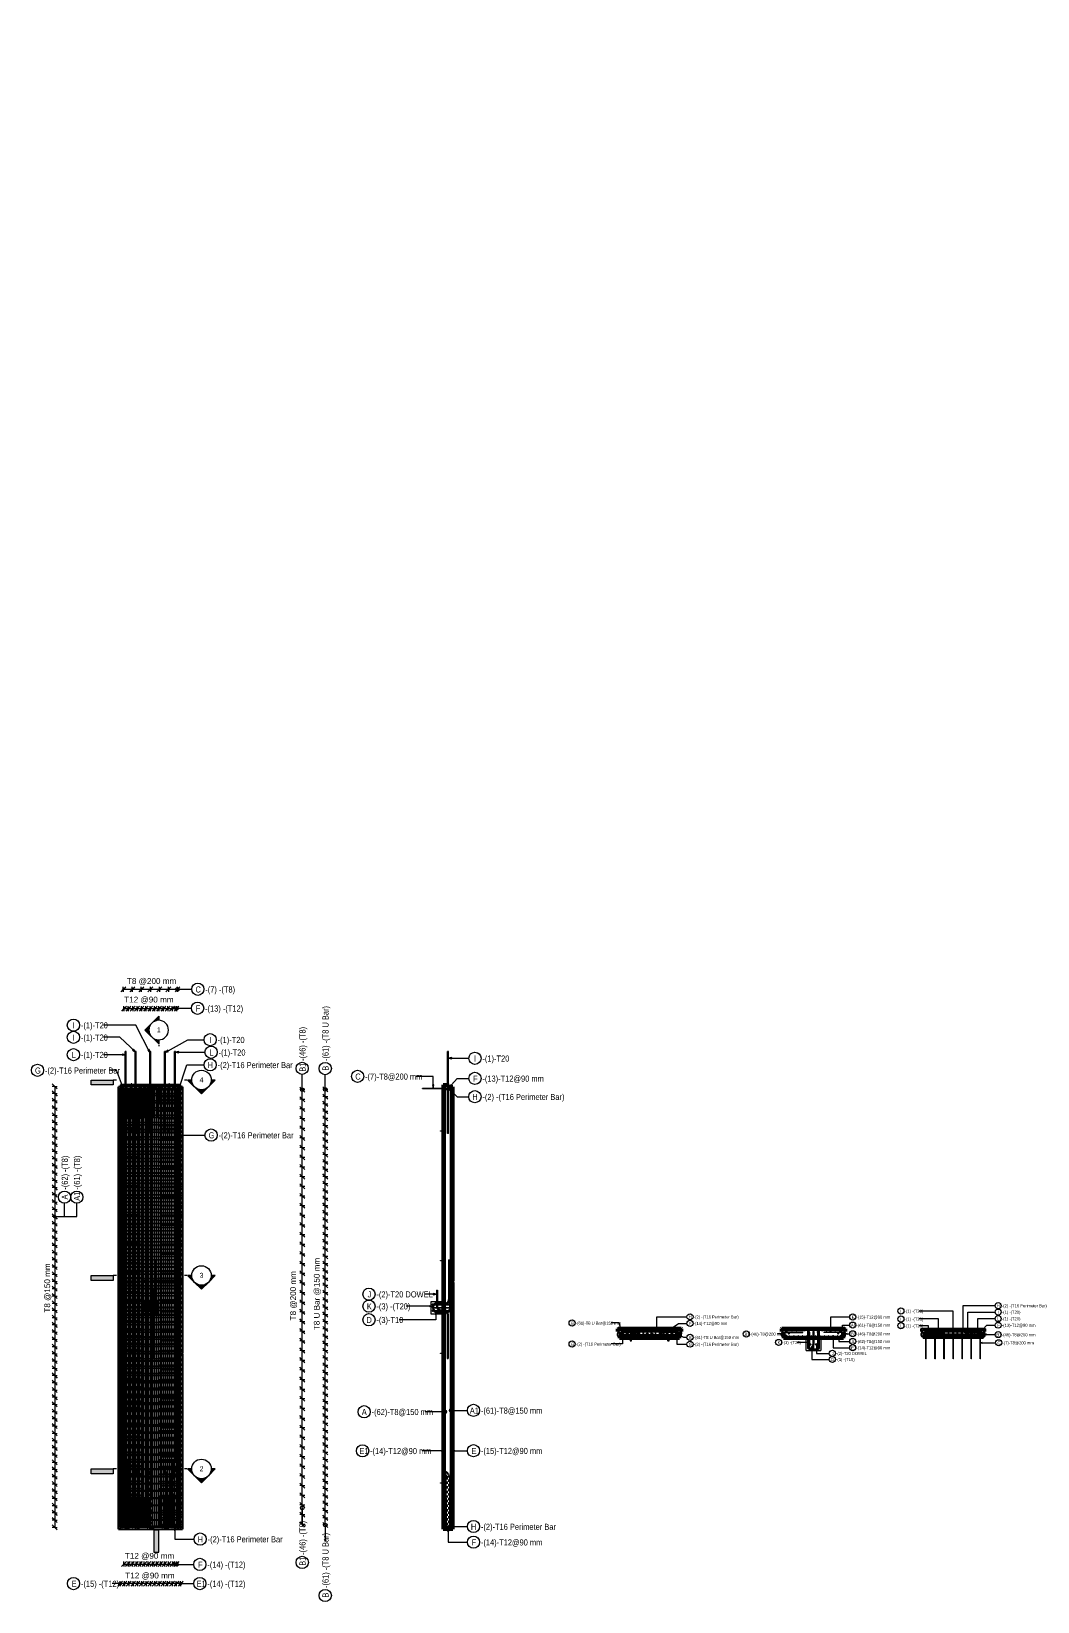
# Model space of a CAD drawing. Header units: millimetres. Extents: x -22025 to -1429, y -2879 to 29261.
import ezdxf

# ---------------------------------------------------------------- set-up
doc = ezdxf.new("R2010")
doc.units = ezdxf.units.MM
doc.linetypes.add('Dash', pattern=[6.36, 3.18, -3.18])
for name, color, linetype, lineweight in [('A-ANNO-DIMS', 211, 'Continuous', 9), ('A-ANNO-DIMS-50', 211, 'Continuous', 9), ('A-GENM', 13, 'Continuous', 18), ('A-WALL', 113, 'Continuous', 25), ('A-WALL-HDLN', 110, 'Dash', 25), ('G-ANNO-SYMB', 111, 'Continuous', 9), ('S-BEAM', 12, 'Continuous', 18), ('S-RBAR', 171, 'Continuous', 18), ('S-RBAR-IDEN', 171, 'Continuous', 9)]:
    doc.layers.add(name, color=color, linetype=linetype, lineweight=lineweight)
doc.styles.add('Arial', font='arial.ttf', dxfattribs={"height": 119.0625})
doc.styles.add('Arial_1', font='arial.ttf', dxfattribs={"height": 100})
doc.styles.add('Nirmala UI Semilight', font='NirmalaS.ttf', dxfattribs={"width": 0.8, "height": 125})
doc.styles.add('Nirmala UI Semilight_1', font='NirmalaS.ttf', dxfattribs={"width": 0.8, "height": 62.5})
doc.dimstyles.new('Arrow_Filled_-_2_5_NI_UI', dxfattribs={"dimscale": 304.8, "dimtxt": 130.920493, "dimasz": 0.328084, "dimexe": 0.164042, "dimexo": 0.0625, "dimgap": 0.164042, "dimtad": 1, "dimdec": 0, "dimzin": 0, "dimdsep": 46, "dimtxsty": 'Standard', "dimblk1": 'OBLIQUE', "dimblk2": 'OBLIQUE', "dimsah": 1, "dimcen": 0.09, "dimazin": 0, "dimtfac": 1, "dimtdec": 4, "dimtix": 1, "dimtmove": 0, "dimatfit": 3, "dimfxl": 0.164042, "dimfxlon": 1, "dimtvp": 1, "dimtolj": 1, "dimtzin": 0, "dimarcsym": 2})
doc.dimstyles.new('Arrow_Filled_-_2_5_NI_UI_1', dxfattribs={"dimscale": 304.8, "dimtxt": 130.920493, "dimasz": 0.328084, "dimexe": 0.164042, "dimexo": 0.0625, "dimgap": 0.164042, "dimtad": 1, "dimdec": 0, "dimzin": 0, "dimdsep": 46, "dimtxsty": 'Arial', "dimblk1": 'OBLIQUE', "dimblk2": 'OBLIQUE', "dimsah": 1, "dimcen": 0.09, "dimazin": 0, "dimtfac": 1, "dimtdec": 4, "dimtix": 1, "dimtmove": 0, "dimatfit": 3, "dimfxl": 0.164042, "dimfxlon": 1, "dimtvp": 1, "dimtolj": 1, "dimtzin": 0, "dimarcsym": 2})
doc.dimstyles.new('Arrow_Filled_-_2_5_NI_UI_2', dxfattribs={"dimscale": 304.8, "dimtxt": 130.920493, "dimasz": 0.328084, "dimexe": 0.164042, "dimexo": 0.0625, "dimgap": 0.164042, "dimtad": 1, "dimdec": 0, "dimzin": 0, "dimdsep": 46, "dimtxsty": 'Arial_1', "dimblk1": 'OBLIQUE', "dimblk2": 'OBLIQUE', "dimsah": 1, "dimcen": 0.09, "dimazin": 0, "dimtfac": 1, "dimtdec": 4, "dimtix": 1, "dimtmove": 0, "dimatfit": 3, "dimfxl": 0.164042, "dimfxlon": 1, "dimtvp": 1, "dimtolj": 1, "dimtzin": 0, "dimarcsym": 2})

msp = doc.modelspace()

# ---------------------------------------------------------------- texts
at = {"layer": 'G-ANNO-SYMB', "char_height": 100, "width": 96.202, "attachment_point": 1, "style": 'Arial_1'}
for s, insert in [('1', (-19456.4, 8873.9)), ('4', (-18580.8, 7850.4)), ('3', (-18580.8, 3850.4)), ('2', (-18580.8, -109.6))]:
    msp.add_mtext(s, dxfattribs=dict(at, insert=insert))
at = {"layer": 'S-RBAR-IDEN', "attachment_point": 1}
for s, insert, char_height, width, style in [('-(7) -(T8)', (-18466, 9712.7), 125, 638.143, 'Nirmala UI Semilight'), ('F', (-18660.4, 9322.7), 125, 80.169, 'Nirmala UI Semilight'), ('-(13) -(T12)', (-18470.7, 9322.7), 125, 769.62, 'Nirmala UI Semilight'), ('I', (-21185.4, 8978.8), 125, 41.688, 'Nirmala UI Semilight'), ('I', (-21185.4, 8728.8), 125, 41.688, 'Nirmala UI Semilight'), ('-(1)-T20', (-21011.5, 8978.8), 125, 561.181, 'Nirmala UI Semilight'), ('-(1)-T20', (-21011.5, 8728.8), 125, 561.181, 'Nirmala UI Semilight'), ('I', (-18386.7, 8680.3), 125, 41.688, 'Nirmala UI Semilight'), ('-(1)-T20', (-18212.8, 8680.3), 125, 561.181, 'Nirmala UI Semilight'), ('L', (-21201.2, 8373.4), 125, 80.169, 'Nirmala UI Semilight'), ('-(1)-T20', (-21011.5, 8373.4), 125, 561.181, 'Nirmala UI Semilight'), ('L', (-18383.6, 8422.7), 125, 80.169, 'Nirmala UI Semilight'), ('-(1)-T20', (-18193.8, 8422.7), 125, 561.181, 'Nirmala UI Semilight'), ('G', (-21951.5, 8053.5), 125, 115.443, 'Nirmala UI Semilight'), ('-(2)-T16 Perimeter Bar', (-21747.2, 8053.5), 125, 1603.375, 'Nirmala UI Semilight'), ('H', (-18418.5, 8165), 125, 118.65, 'Nirmala UI Semilight'), ('-(2)-T16 Perimeter Bar', (-18212.8, 8165), 125, 1603.375, 'Nirmala UI Semilight'), ('I', (-12967.3, 8299.1), 125, 41.688, 'Nirmala UI Semilight'), ('-(1)-T20', (-12793.4, 8299.1), 125, 561.181, 'Nirmala UI Semilight'), ('C', (-15395.1, 7929.9), 125, 105.823, 'Nirmala UI Semilight'), ('-(7)-T8@200 mm', (-15194.8, 7929.9), 125, 1260.253, 'Nirmala UI Semilight'), ('F', (-12983.1, 7888.5), 125, 80.169, 'Nirmala UI Semilight'), ('-(13)-T12@90 mm', (-12793.4, 7888.5), 125, 1301.94, 'Nirmala UI Semilight'), ('H', (-12999.1, 7513.3), 125, 118.65, 'Nirmala UI Semilight'), ('-(2) -(T16 Perimeter Bar)', (-12793.4, 7513.3), 125, 1747.679, 'Nirmala UI Semilight'), ('G', (-18398.2, 6727.3), 125, 115.443, 'Nirmala UI Semilight'), ('-(2)-T16 Perimeter Bar', (-18193.8, 6727.3), 125, 1603.375, 'Nirmala UI Semilight'), ('K', (-15158.2, 3225.9), 125, 92.996, 'Nirmala UI Semilight'), ('J', (-15143.6, 3471.8), 125, 57.721, 'Nirmala UI Semilight'), ('-(2)-T20 DOWEL', (-14963, 3471.8), 125, 1199.324, 'Nirmala UI Semilight'), ('-(3) -(T20)', (-14963, 3225.9), 125, 731.139, 'Nirmala UI Semilight'), ('D', (-15167.4, 2947.5), 125, 115.443, 'Nirmala UI Semilight'), ('-(3)-T10', (-14963, 2947.5), 125, 561.181, 'Nirmala UI Semilight'), ('H', (-8570.4, 2978.4), 62.5, 59.325, 'Nirmala UI Semilight_1'), ('-(2) -(T16 Perimeter Bar)', (-8467.6, 2978.4), 62.5, 873.839, 'Nirmala UI Semilight_1'), ('E', (-5232.3, 2975.7), 62.5, 43.291, 'Nirmala UI Semilight_1'), ('-(15)-T12@90 mm', (-5136.2, 2975.7), 62.5, 650.97, 'Nirmala UI Semilight_1'), ('I', (-4238.1, 3096.8), 62.5, 20.844, 'Nirmala UI Semilight_1'), ('I', (-4238.1, 2934.6), 62.5, 20.844, 'Nirmala UI Semilight_1'), ('-(1) -(T20)', (-4151.1, 3096.8), 62.5, 352.742, 'Nirmala UI Semilight_1'), ('-(1) -(T20)', (-4151.1, 2934.6), 62.5, 352.742, 'Nirmala UI Semilight_1'), ('H', (-2263.7, 3207.7), 62.5, 59.325, 'Nirmala UI Semilight_1'), ('L', (-2255.7, 2943.5), 62.5, 40.084, 'Nirmala UI Semilight_1'), ('I', (-2247.8, 3075.5), 62.5, 20.844, 'Nirmala UI Semilight_1'), ('-(2) -(T16 Perimeter Bar)', (-2160.9, 3207.7), 62.5, 873.839, 'Nirmala UI Semilight_1'), ('-(1) -(T20)', (-2160.9, 3075.5), 62.5, 352.742, 'Nirmala UI Semilight_1'), ('-(1) -(T20)', (-2160.9, 2943.5), 62.5, 352.742, 'Nirmala UI Semilight_1'), ('B', (-10980.2, 2852.6), 62.5, 48.101, 'Nirmala UI Semilight_1'), ('-(61)-T8 U Bar@150 mm', (-10882, 2852.6), 62.5, 875.443, 'Nirmala UI Semilight_1'), ('F', (-8562.4, 2845.4), 62.5, 40.084, 'Nirmala UI Semilight_1'), ('-(14)-T12@90 mm', (-8467.6, 2845.4), 62.5, 652.574, 'Nirmala UI Semilight_1'), ('B1', (-7428.4, 2628), 62.5, 80.169, 'Nirmala UI Semilight_1'), ('-(46)-T8@200 mm', (-7317, 2628), 62.5, 678.228, 'Nirmala UI Semilight_1'), ('A1', (-5250.2, 2809.5), 62.5, 86.582, 'Nirmala UI Semilight_1'), ('B1', (-5247.5, 2631.6), 62.5, 80.169, 'Nirmala UI Semilight_1'), ('-(61)-T8@150 mm', (-5136.2, 2809.5), 62.5, 650.97, 'Nirmala UI Semilight_1'), ('-(46)-T8@200 mm', (-5136.2, 2631.6), 62.5, 678.228, 'Nirmala UI Semilight_1'), ('L', (-4246, 2797.7), 62.5, 40.084, 'Nirmala UI Semilight_1'), ('-(1) -(T20)', (-4151.1, 2797.7), 62.5, 352.742, 'Nirmala UI Semilight_1'), ('B1', (-2272.2, 2614.4), 62.5, 80.169, 'Nirmala UI Semilight_1'), ('F', (-2255.7, 2807.3), 62.5, 40.084, 'Nirmala UI Semilight_1'), ('-(13)-T12@90 mm', (-2160.9, 2807.3), 62.5, 650.97, 'Nirmala UI Semilight_1'), ('-(46)-T8@200 mm', (-2160.9, 2614.4), 62.5, 678.228, 'Nirmala UI Semilight_1'), ('G', (-10984.2, 2422.6), 62.5, 57.721, 'Nirmala UI Semilight_1'), ('-(2) -(T16 Perimeter Bar)', (-10882, 2422.6), 62.5, 873.839, 'Nirmala UI Semilight_1'), ('G', (-8569.7, 2418.6), 62.5, 57.721, 'Nirmala UI Semilight_1'), ('B', (-8565.7, 2559.4), 62.5, 48.101, 'Nirmala UI Semilight_1'), ('-(61)-T8 U Bar@150 mm', (-8467.6, 2559.4), 62.5, 875.443, 'Nirmala UI Semilight_1'), ('-(2) -(T16 Perimeter Bar)', (-8467.6, 2418.6), 62.5, 873.839, 'Nirmala UI Semilight_1'), ('K', (-6752.7, 2454.1), 62.5, 46.498, 'Nirmala UI Semilight_1'), ('-(3) -(T20)', (-6655.2, 2454.1), 62.5, 365.569, 'Nirmala UI Semilight_1'), ('E1', (-5245.6, 2346.8), 62.5, 75.359, 'Nirmala UI Semilight_1'), ('A', (-5237, 2475.4), 62.5, 54.515, 'Nirmala UI Semilight_1'), ('-(62)-T8@150 mm', (-5136.2, 2475.4), 62.5, 663.797, 'Nirmala UI Semilight_1'), ('-(14)-T12@90 mm', (-5136.2, 2346.8), 62.5, 652.574, 'Nirmala UI Semilight_1'), ('C', (-2250, 2448), 62.5, 52.911, 'Nirmala UI Semilight_1'), ('-(7)-T8@200 mm', (-2149.8, 2448), 62.5, 630.126, 'Nirmala UI Semilight_1'), ('D', (-5656.4, 2105.5), 62.5, 57.721, 'Nirmala UI Semilight_1'), ('J', (-5644.5, 2230.5), 62.5, 28.861, 'Nirmala UI Semilight_1'), ('-(2)-T20 DOWEL', (-5554.2, 2230.5), 62.5, 599.662, 'Nirmala UI Semilight_1'), ('-(3) -(T10)', (-5554.2, 2105.5), 62.5, 352.742, 'Nirmala UI Semilight_1'), ('A', (-15263.1, 1064.3), 125, 109.029, 'Nirmala UI Semilight'), ('-(62)-T8@150 mm', (-15061.4, 1064.3), 125, 1327.594, 'Nirmala UI Semilight'), ('A1', (-13052.2, 1092.9), 125, 173.164, 'Nirmala UI Semilight'), ('-(61)-T8@150 mm', (-12824.1, 1092.9), 125, 1301.94, 'Nirmala UI Semilight'), ('E1', (-15312.3, 265.2), 125, 150.717, 'Nirmala UI Semilight'), ('-(14)-T12@90 mm', (-15093.4, 265.2), 125, 1305.147, 'Nirmala UI Semilight'), ('E', (-13016.4, 267.4), 125, 86.582, 'Nirmala UI Semilight'), ('-(15)-T12@90 mm', (-12824.1, 267.4), 125, 1301.94, 'Nirmala UI Semilight'), ('-(2)-T16 Perimeter Bar', (-12824.1, -1285.6), 125, 1603.375, 'Nirmala UI Semilight'), ('H', (-18623.4, -1541.5), 125, 118.65, 'Nirmala UI Semilight'), ('-(2)-T16 Perimeter Bar', (-18417.7, -1541.5), 125, 1603.375, 'Nirmala UI Semilight'), ('H', (-13029.8, -1285.6), 125, 118.65, 'Nirmala UI Semilight'), ('F', (-13013.8, -1605.6), 125, 80.169, 'Nirmala UI Semilight'), ('-(14)-T12@90 mm', (-12824.1, -1605.6), 125, 1305.147, 'Nirmala UI Semilight'), ('F', (-18613.6, -2059.8), 125, 80.169, 'Nirmala UI Semilight'), ('-(14) -(T12)', (-18423.8, -2059.8), 125, 772.827, 'Nirmala UI Semilight'), ('E', (-21202.8, -2452.9), 125, 86.582, 'Nirmala UI Semilight'), ('-(15) -(T12)', (-21010.5, -2452.9), 125, 769.62, 'Nirmala UI Semilight'), ('E1', (-18642.8, -2452.6), 125, 150.717, 'Nirmala UI Semilight'), ('-(14) -(T12)', (-18423.8, -2452.6), 125, 772.827, 'Nirmala UI Semilight')]:
    msp.add_mtext(s, dxfattribs=dict(at, insert=insert, char_height=char_height, width=width, style=style))
at = {"layer": 'S-RBAR-IDEN', "char_height": 125, "attachment_point": 1, "rotation": 90, "style": 'Nirmala UI Semilight'}
for s, insert, width in [('-(61) -(T8 U Bar)', (-16067.5, 8184.3), 1154.43), ('-(46) -(T8)', (-16538.8, 8189.3), 734.346), ('B1', (-16538.8, 7966.6), 160.337), ('B', (-16067.5, 7988), 96.202), ('-(62) -(T8)', (-21403.5, 5553.1), 731.139), ('-(61) -(T8)', (-21153.5, 5553.1), 705.485), ('A1', (-21153.5, 5324.9), 173.164), ('A', (-21403.5, 5351.3), 109.029), ('-(46) -(T8)', (-16538.7, -1922.9), 734.346), ('-(61) -(T8 U Bar)', (-16067.6, -2601.1), 1154.43), ('B1', (-16538.7, -2145.6), 160.337), ('B', (-16067.6, -2797.5), 96.202)]:
    msp.add_mtext(s, dxfattribs=dict(at, insert=insert, width=width))

# ---------------------------------------------------------------- blocks, each defined once
blk = doc.blocks.new('RR spread anchor face based - RR-SA-5_0-240-2134540-Elevation Front Copy 1')
at = {"layer": 'A-GENM'}
for p, q in [((-19982, 7717), (-19982, 7722)), ((-19982, 7722), (-19967, 7722)), ((-19982, 7700), (-19982, 7717)), ((-19967, 7717), (-19982, 7717)), ((-19967, 7722), (-19967, 7717)), ((-19967, 7717), (-19967, 7700))]:
    blk.add_line(p, q, dxfattribs=at)
blk = doc.blocks.new('RR spread anchor face based - RR-SA-1_4-160-2134593-Elevation Front Copy 1')
at = {"layer": 'A-GENM'}
for p, q in [((-19220, -447), (-19217, -447)), ((-19220, -453), (-19220, -447)), ((-19217, -453), (-19220, -453)), ((-19217, -447), (-19195, -447)), ((-19217, -453), (-19217, -447)), ((-19195, -453), (-19217, -453))]:
    blk.add_line(p, q, dxfattribs=at)
blk = doc.blocks.new('RR spread anchor face based - RR-SA-1_4-160-V1-Elevation Front Copy 1')
at = {"layer": 'A-GENM'}
for p, q in [((-19985, -447), (-19962, -447)), ((-19962, -453), (-19985, -453)), ((-19962, -447), (-19960, -447)), ((-19962, -453), (-19962, -447)), ((-19960, -453), (-19962, -453)), ((-19960, -447), (-19960, -453))]:
    blk.add_line(p, q, dxfattribs=at)
blk = doc.blocks.new('RR spread anchor face based - RR-SA-2_5-200-1726821-Elevation Front Copy 1')
at = {"layer": 'A-GENM'}
for p, q in [((-18965, 6760), (-18935, 6760)), ((-18935, 6750), (-18965, 6750)), ((-18935, 6760), (-18930, 6760)), ((-18935, 6750), (-18935, 6760)), ((-18930, 6750), (-18935, 6750)), ((-18930, 6750), (-18930, 6760))]:
    blk.add_line(p, q, dxfattribs=at)
blk = doc.blocks.new('RR spread anchor face based - RR-SA-5_0-240-2134540-Elevation Right Copy 1')
at = {"layer": 'A-GENM'}
for p, q in [((2594, 7722), (2591, 7717)), ((2591, 7717), (2591, 7660)), ((2601, 7722), (2594, 7722)), ((2629, 7722), (2621, 7722)), ((2631, 7717), (2629, 7722)), ((2631, 7660), (2631, 7717))]:
    blk.add_line(p, q, dxfattribs=at)
blk = doc.blocks.new('RR spread anchor face based - RR-SA-1_4-160-2134593-Elevation Right Copy 1')
at = {"layer": 'A-GENM'}
for p, q in [((2459, -447), (2464, -447)), ((2459, -453), (2459, -447)), ((2464, -453), (2459, -453)), ((2464, -447), (2511, -447)), ((2464, -447), (2464, -453)), ((2511, -453), (2464, -453))]:
    blk.add_line(p, q, dxfattribs=at)
blk = doc.blocks.new('RR spread anchor face based - RR-SA-1_4-160-2134593-Elevation Top Copy 3')
at = {"layer": 'A-GENM'}
for p, q in [((-19220, 2511), (-19220, 2464)), ((-19220, 2464), (-19217, 2459)), ((-19217, 2459), (-19192, 2459)), ((-19212, 2474), (-19212, 2480)), ((-19198, 2480), (-19198, 2474)), ((-19192, 2459), (-19190, 2464)), ((-19190, 2464), (-19190, 2511))]:
    blk.add_line(p, q, dxfattribs=at)
for centre, start, end in [((-19205, 2480), 0, 180), ((-19205, 2474), 180, 0)]:
    blk.add_arc(centre, 7, start, end, dxfattribs=at)
blk = doc.blocks.new('RR spread anchor face based - RR-SA-2_5-200-1726821-Elevation Top Copy 3')
at = {"layer": 'A-GENM'}
for p, q in [((-18975, 2601), (-18943, 2601)), ((-18951, 2623), (-18948, 2623)), ((-18945, 2609), (-18951, 2609)), ((-18935, 2631), (-18946, 2631)), ((-18930, 2629), (-18935, 2631)), ((-18935, 2601), (-18930, 2604)), ((-18930, 2604), (-18930, 2629))]:
    blk.add_line(p, q, dxfattribs=at)
for centre, start, end in [((-18951, 2616), 90, 270), ((-18945, 2616), 270, 291.1151)]:
    blk.add_arc(centre, 7, start, end, dxfattribs=at)
blk = doc.blocks.new('RR spread anchor face based - RR-SA-5_0-240-2134540-Elevation Top Copy 2 Copy 1')
at = {"layer": 'A-GENM'}
for p, q in [((-19982, 2594), (-19982, 2627)), ((-19982, 2591), (-19982, 2594)), ((-19982, 2594), (-19967, 2594)), ((-19967, 2591), (-19982, 2591)), ((-19967, 2627), (-19967, 2594)), ((-19967, 2594), (-19967, 2591))]:
    blk.add_line(p, q, dxfattribs=at)
blk = doc.blocks.new('DIMBLOCK1-Elevation Front Copy 1')
at = {"layer": 'A-ANNO-DIMS-50'}
for p, q in [((-20130, 9259), (-20180, 9209)), ((-20130, 9259), (-20080, 9309)), ((-20130, 9259), (-20130, 9309)), ((-20130, 9259), (-20041, 9259)), ((-20130, 9259), (-20130, 9209)), ((-20041, 9259), (-20091, 9209)), ((-20041, 9259), (-19991, 9309)), ((-20041, 9259), (-20041, 9309)), ((-20041, 9259), (-20041, 9209))]:
    blk.add_line(p, q, dxfattribs=at)
blk = doc.blocks.new('_Oblique')
at = {"color": 0, "linetype": 'ByBlock', "lineweight": -2}
blk.add_line((-0.5, -0.5), (0.5, 0.5), dxfattribs=at)
blk = doc.blocks.new('DIMBLOCK2-Elevation Front Copy 1')
at = {"layer": 'A-ANNO-DIMS-50'}
for p, q in [((-20041, 9259), (-20091, 9209)), ((-20041, 9259), (-19991, 9309)), ((-20041, 9259), (-20041, 9309)), ((-20041, 9259), (-19951, 9259)), ((-20041, 9259), (-20041, 9209)), ((-19951, 9259), (-20001, 9209)), ((-19951, 9259), (-19901, 9309)), ((-19951, 9259), (-19951, 9309)), ((-19951, 9259), (-19951, 9209))]:
    blk.add_line(p, q, dxfattribs=at)
blk = doc.blocks.new('DIMBLOCK3-Elevation Front Copy 1')
at = {"layer": 'A-ANNO-DIMS-50'}
for p, q in [((-19951, 9259), (-20001, 9209)), ((-19951, 9259), (-19901, 9309)), ((-19951, 9259), (-19951, 9309)), ((-19951, 9259), (-19862, 9259)), ((-19951, 9259), (-19951, 9209)), ((-19862, 9259), (-19912, 9209)), ((-19862, 9259), (-19812, 9309)), ((-19862, 9259), (-19862, 9309)), ((-19862, 9259), (-19862, 9209))]:
    blk.add_line(p, q, dxfattribs=at)
blk = doc.blocks.new('DIMBLOCK4-Elevation Front Copy 1')
at = {"layer": 'A-ANNO-DIMS-50'}
for p, q in [((-19862, 9259), (-19912, 9209)), ((-19862, 9259), (-19812, 9309)), ((-19862, 9259), (-19862, 9309)), ((-19862, 9259), (-19772, 9259)), ((-19862, 9259), (-19862, 9209)), ((-19772, 9259), (-19822, 9209)), ((-19772, 9259), (-19722, 9309)), ((-19772, 9259), (-19772, 9309)), ((-19772, 9259), (-19772, 9209))]:
    blk.add_line(p, q, dxfattribs=at)
blk = doc.blocks.new('DIMBLOCK5-Elevation Front Copy 1')
at = {"layer": 'A-ANNO-DIMS-50'}
for p, q in [((-19772, 9259), (-19822, 9209)), ((-19772, 9259), (-19722, 9309)), ((-19772, 9259), (-19772, 9309)), ((-19772, 9259), (-19683, 9259)), ((-19772, 9259), (-19772, 9209)), ((-19683, 9259), (-19733, 9209)), ((-19683, 9259), (-19633, 9309)), ((-19683, 9259), (-19683, 9309)), ((-19683, 9259), (-19683, 9209))]:
    blk.add_line(p, q, dxfattribs=at)
blk = doc.blocks.new('DIMBLOCK6-Elevation Front Copy 1')
at = {"layer": 'A-ANNO-DIMS-50'}
for p, q in [((-19683, 9259), (-19733, 9209)), ((-19683, 9259), (-19633, 9309)), ((-19683, 9259), (-19683, 9309)), ((-19683, 9259), (-19593, 9259)), ((-19683, 9259), (-19683, 9209)), ((-19593, 9259), (-19643, 9209)), ((-19593, 9259), (-19543, 9309)), ((-19593, 9259), (-19593, 9309)), ((-19593, 9259), (-19593, 9209))]:
    blk.add_line(p, q, dxfattribs=at)
blk = doc.blocks.new('DIMBLOCK7-Elevation Front Copy 1')
at = {"layer": 'A-ANNO-DIMS-50'}
for p, q in [((-19593, 9259), (-19643, 9209)), ((-19593, 9259), (-19543, 9309)), ((-19593, 9259), (-19593, 9309)), ((-19593, 9259), (-19504, 9259)), ((-19593, 9259), (-19593, 9209)), ((-19504, 9259), (-19554, 9209)), ((-19504, 9259), (-19454, 9309)), ((-19504, 9259), (-19504, 9309)), ((-19504, 9259), (-19504, 9209))]:
    blk.add_line(p, q, dxfattribs=at)
blk = doc.blocks.new('DIMBLOCK8-Elevation Front Copy 1')
at = {"layer": 'A-ANNO-DIMS-50'}
for p, q in [((-19504, 9259), (-19554, 9209)), ((-19504, 9259), (-19454, 9309)), ((-19504, 9259), (-19504, 9309)), ((-19504, 9259), (-19414, 9259)), ((-19504, 9259), (-19504, 9209)), ((-19414, 9259), (-19464, 9209)), ((-19414, 9259), (-19364, 9309)), ((-19414, 9259), (-19414, 9309)), ((-19414, 9259), (-19414, 9209))]:
    blk.add_line(p, q, dxfattribs=at)
blk = doc.blocks.new('DIMBLOCK9-Elevation Front Copy 1')
at = {"layer": 'A-ANNO-DIMS-50'}
for p, q in [((-19414, 9259), (-19464, 9209)), ((-19414, 9259), (-19364, 9309)), ((-19414, 9259), (-19414, 9309)), ((-19414, 9259), (-19325, 9259)), ((-19414, 9259), (-19414, 9209)), ((-19325, 9259), (-19375, 9209)), ((-19325, 9259), (-19275, 9309)), ((-19325, 9259), (-19325, 9309)), ((-19325, 9259), (-19325, 9209))]:
    blk.add_line(p, q, dxfattribs=at)
blk = doc.blocks.new('DIMBLOCK10-Elevation Front Copy 1')
at = {"layer": 'A-ANNO-DIMS-50'}
for p, q in [((-19325, 9259), (-19375, 9209)), ((-19325, 9259), (-19275, 9309)), ((-19325, 9259), (-19325, 9309)), ((-19325, 9259), (-19235, 9259)), ((-19325, 9259), (-19325, 9209)), ((-19235, 9259), (-19285, 9209)), ((-19235, 9259), (-19185, 9309)), ((-19235, 9259), (-19235, 9309)), ((-19235, 9259), (-19235, 9209))]:
    blk.add_line(p, q, dxfattribs=at)
blk = doc.blocks.new('DIMBLOCK11-Elevation Front Copy 1')
at = {"layer": 'A-ANNO-DIMS-50'}
for p, q in [((-19235, 9259), (-19285, 9209)), ((-19235, 9259), (-19185, 9309)), ((-19235, 9259), (-19235, 9309)), ((-19235, 9259), (-19146, 9259)), ((-19235, 9259), (-19235, 9209)), ((-19146, 9259), (-19196, 9209)), ((-19146, 9259), (-19096, 9309)), ((-19146, 9259), (-19146, 9309)), ((-19146, 9259), (-19146, 9209))]:
    blk.add_line(p, q, dxfattribs=at)
blk = doc.blocks.new('DIMBLOCK12-Elevation Front Copy 1')
at = {"layer": 'A-ANNO-DIMS-50'}
for p, q in [((-19146, 9259), (-19196, 9209)), ((-19146, 9259), (-19096, 9309)), ((-19146, 9259), (-19146, 9309)), ((-19146, 9259), (-19056, 9259)), ((-19146, 9259), (-19146, 9209)), ((-19056, 9259), (-19106, 9209)), ((-19056, 9259), (-19006, 9309)), ((-19056, 9259), (-19056, 9309)), ((-19056, 9259), (-19056, 9209))]:
    blk.add_line(p, q, dxfattribs=at)
blk = doc.blocks.new('DIMBLOCK13-Elevation Front Copy 1')
at = {"layer": 'A-ANNO-DIMS-50'}
for p, q in [((-20130, 9259), (-20180, 9209)), ((-20130, 9259), (-20080, 9309)), ((-20130, 9259), (-20130, 9309)), ((-20130, 9259), (-19056, 9259)), ((-20130, 9259), (-20041, 9259)), ((-20130, 9259), (-20130, 9209)), ((-20041, 9259), (-20091, 9209)), ((-20041, 9259), (-19991, 9309)), ((-20041, 9259), (-20041, 9309)), ((-20041, 9259), (-19951, 9259)), ((-20041, 9259), (-20041, 9209)), ((-19951, 9259), (-20001, 9209)), ((-19951, 9259), (-19901, 9309)), ((-19951, 9259), (-19951, 9309)), ((-19951, 9259), (-19862, 9259)), ((-19951, 9259), (-19951, 9209)), ((-19862, 9259), (-19912, 9209)), ((-19862, 9259), (-19812, 9309)), ((-19862, 9259), (-19862, 9309)), ((-19862, 9259), (-19772, 9259)), ((-19862, 9259), (-19862, 9209)), ((-19772, 9259), (-19822, 9209)), ((-19772, 9259), (-19722, 9309)), ((-19772, 9259), (-19772, 9309)), ((-19772, 9259), (-19683, 9259)), ((-19772, 9259), (-19772, 9209)), ((-19683, 9259), (-19733, 9209)), ((-19683, 9259), (-19633, 9309)), ((-19683, 9259), (-19683, 9309)), ((-19683, 9259), (-19593, 9259)), ((-19683, 9259), (-19683, 9209)), ((-19593, 9259), (-19643, 9209)), ((-19593, 9259), (-19543, 9309)), ((-19593, 9259), (-19593, 9309)), ((-19593, 9259), (-19504, 9259)), ((-19593, 9259), (-19593, 9209)), ((-19504, 9259), (-19554, 9209)), ((-19504, 9259), (-19454, 9309)), ((-19504, 9259), (-19504, 9309)), ((-19504, 9259), (-19414, 9259)), ((-19504, 9259), (-19504, 9209)), ((-19414, 9259), (-19464, 9209)), ((-19414, 9259), (-19364, 9309)), ((-19414, 9259), (-19414, 9309)), ((-19414, 9259), (-19325, 9259)), ((-19414, 9259), (-19414, 9209)), ((-19325, 9259), (-19375, 9209)), ((-19325, 9259), (-19275, 9309)), ((-19325, 9259), (-19325, 9309)), ((-19325, 9259), (-19235, 9259)), ((-19325, 9259), (-19325, 9209)), ((-19235, 9259), (-19285, 9209)), ((-19235, 9259), (-19185, 9309)), ((-19235, 9259), (-19235, 9309)), ((-19235, 9259), (-19146, 9259)), ((-19235, 9259), (-19235, 9209)), ((-19146, 9259), (-19196, 9209)), ((-19146, 9259), (-19096, 9309)), ((-19146, 9259), (-19146, 9309)), ((-19146, 9259), (-19056, 9259)), ((-19146, 9259), (-19146, 9209)), ((-19056, 9259), (-19106, 9209)), ((-19056, 9259), (-19006, 9309)), ((-19056, 9259), (-19056, 9309)), ((-19056, 9259), (-19056, 9209))]:
    blk.add_line(p, q, dxfattribs=at)
blk = doc.blocks.new('_None')
blk = doc.blocks.new('DIMBLOCK14-Elevation Front Copy 1')
at = {"layer": 'A-ANNO-DIMS-50'}
for p, q in [((-20145, 9655), (-20195, 9605)), ((-20145, 9655), (-20095, 9705)), ((-20145, 9655), (-20145, 9705)), ((-20145, 9655), (-19960, 9655)), ((-20145, 9655), (-20145, 9605)), ((-19960, 9655), (-20010, 9605)), ((-19960, 9655), (-19910, 9705)), ((-19960, 9655), (-19960, 9705)), ((-19960, 9655), (-19960, 9605))]:
    blk.add_line(p, q, dxfattribs=at)
blk = doc.blocks.new('DIMBLOCK15-Elevation Front Copy 1')
at = {"layer": 'A-ANNO-DIMS-50'}
for p, q in [((-19960, 9655), (-20010, 9605)), ((-19960, 9655), (-19910, 9705)), ((-19960, 9655), (-19960, 9705)), ((-19960, 9655), (-19775, 9655)), ((-19960, 9655), (-19960, 9605)), ((-19775, 9655), (-19825, 9605)), ((-19775, 9655), (-19725, 9705)), ((-19775, 9655), (-19775, 9705)), ((-19775, 9655), (-19775, 9605))]:
    blk.add_line(p, q, dxfattribs=at)
blk = doc.blocks.new('DIMBLOCK16-Elevation Front Copy 1')
at = {"layer": 'A-ANNO-DIMS-50'}
for p, q in [((-19775, 9655), (-19825, 9605)), ((-19775, 9655), (-19725, 9705)), ((-19775, 9655), (-19775, 9705)), ((-19775, 9655), (-19590, 9655)), ((-19775, 9655), (-19775, 9605)), ((-19590, 9655), (-19640, 9605)), ((-19590, 9655), (-19540, 9705)), ((-19590, 9655), (-19590, 9705)), ((-19590, 9655), (-19590, 9605))]:
    blk.add_line(p, q, dxfattribs=at)
blk = doc.blocks.new('DIMBLOCK17-Elevation Front Copy 1')
at = {"layer": 'A-ANNO-DIMS-50'}
for p, q in [((-19590, 9655), (-19640, 9605)), ((-19590, 9655), (-19540, 9705)), ((-19590, 9655), (-19590, 9705)), ((-19590, 9655), (-19405, 9655)), ((-19590, 9655), (-19590, 9605)), ((-19405, 9655), (-19455, 9605)), ((-19405, 9655), (-19355, 9705)), ((-19405, 9655), (-19405, 9705)), ((-19405, 9655), (-19405, 9605))]:
    blk.add_line(p, q, dxfattribs=at)
blk = doc.blocks.new('DIMBLOCK18-Elevation Front Copy 1')
at = {"layer": 'A-ANNO-DIMS-50'}
for p, q in [((-19405, 9655), (-19455, 9605)), ((-19405, 9655), (-19355, 9705)), ((-19405, 9655), (-19405, 9705)), ((-19405, 9655), (-19220, 9655)), ((-19405, 9655), (-19405, 9605)), ((-19220, 9655), (-19270, 9605)), ((-19220, 9655), (-19170, 9705)), ((-19220, 9655), (-19220, 9705)), ((-19220, 9655), (-19220, 9605))]:
    blk.add_line(p, q, dxfattribs=at)
blk = doc.blocks.new('DIMBLOCK19-Elevation Front Copy 1')
at = {"layer": 'A-ANNO-DIMS-50'}
for p, q in [((-19220, 9655), (-19270, 9605)), ((-19220, 9655), (-19170, 9705)), ((-19220, 9655), (-19220, 9705)), ((-19220, 9655), (-19035, 9655)), ((-19220, 9655), (-19220, 9605)), ((-19035, 9655), (-19085, 9605)), ((-19035, 9655), (-18985, 9705)), ((-19035, 9655), (-19035, 9705)), ((-19035, 9655), (-19035, 9605))]:
    blk.add_line(p, q, dxfattribs=at)
blk = doc.blocks.new('DIMBLOCK20-Elevation Front Copy 1')
at = {"layer": 'A-ANNO-DIMS-50'}
for p, q in [((-20145, 9655), (-20195, 9605)), ((-20145, 9655), (-20095, 9705)), ((-20145, 9655), (-20145, 9705)), ((-20145, 9655), (-19035, 9655)), ((-20145, 9655), (-19960, 9655)), ((-20145, 9655), (-20145, 9605)), ((-19960, 9655), (-20010, 9605)), ((-19960, 9655), (-19910, 9705)), ((-19960, 9655), (-19960, 9705)), ((-19960, 9655), (-19775, 9655)), ((-19960, 9655), (-19960, 9605)), ((-19775, 9655), (-19825, 9605)), ((-19775, 9655), (-19725, 9705)), ((-19775, 9655), (-19775, 9705)), ((-19775, 9655), (-19590, 9655)), ((-19775, 9655), (-19775, 9605)), ((-19590, 9655), (-19640, 9605)), ((-19590, 9655), (-19540, 9705)), ((-19590, 9655), (-19590, 9705)), ((-19590, 9655), (-19405, 9655)), ((-19590, 9655), (-19590, 9605)), ((-19405, 9655), (-19455, 9605)), ((-19405, 9655), (-19355, 9705)), ((-19405, 9655), (-19405, 9705)), ((-19405, 9655), (-19220, 9655)), ((-19405, 9655), (-19405, 9605)), ((-19220, 9655), (-19270, 9605)), ((-19220, 9655), (-19170, 9705)), ((-19220, 9655), (-19220, 9705)), ((-19220, 9655), (-19035, 9655)), ((-19220, 9655), (-19220, 9605)), ((-19035, 9655), (-19085, 9605)), ((-19035, 9655), (-18985, 9705)), ((-19035, 9655), (-19035, 9705)), ((-19035, 9655), (-19035, 9605))]:
    blk.add_line(p, q, dxfattribs=at)
blk = doc.blocks.new('DIMBLOCK21-Elevation Front Copy 1')
at = {"layer": 'A-ANNO-DIMS-50'}
for p, q in [((-16010, -1161), (-16060, -1111)), ((-16010, -1161), (-16060, -1161)), ((-16010, -1310), (-16060, -1260)), ((-16010, -1310), (-16010, -1161)), ((-16010, -1161), (-15960, -1211)), ((-16010, -1161), (-15960, -1161)), ((-16010, -1310), (-16060, -1310)), ((-16010, -1310), (-15960, -1360)), ((-16010, -1310), (-15960, -1310))]:
    blk.add_line(p, q, dxfattribs=at)
blk = doc.blocks.new('DIMBLOCK22-Elevation Front Copy 1')
at = {"layer": 'A-ANNO-DIMS-50'}
for p, q in [((-16010, -1012), (-16060, -962)), ((-16010, -1012), (-16060, -1012)), ((-16010, -1161), (-16060, -1111)), ((-16010, -1161), (-16060, -1161)), ((-16010, -1161), (-16010, -1012)), ((-16010, -1012), (-15960, -1062)), ((-16010, -1012), (-15960, -1012)), ((-16010, -1161), (-15960, -1211)), ((-16010, -1161), (-15960, -1161))]:
    blk.add_line(p, q, dxfattribs=at)
blk = doc.blocks.new('DIMBLOCK23-Elevation Front Copy 1')
at = {"layer": 'A-ANNO-DIMS-50'}
for p, q in [((-16010, -864), (-16060, -814)), ((-16010, -864), (-16060, -864)), ((-16010, -1012), (-16060, -962)), ((-16010, -1012), (-16010, -864)), ((-16010, -864), (-15960, -914)), ((-16010, -864), (-15960, -864)), ((-16010, -1012), (-16060, -1012)), ((-16010, -1012), (-15960, -1062)), ((-16010, -1012), (-15960, -1012))]:
    blk.add_line(p, q, dxfattribs=at)
blk = doc.blocks.new('DIMBLOCK24-Elevation Front Copy 1')
at = {"layer": 'A-ANNO-DIMS-50'}
for p, q in [((-16010, -715), (-16060, -665)), ((-16010, -715), (-16060, -715)), ((-16010, -864), (-16060, -814)), ((-16010, -864), (-16060, -864)), ((-16010, -864), (-16010, -715)), ((-16010, -715), (-15960, -765)), ((-16010, -715), (-15960, -715)), ((-16010, -864), (-15960, -914)), ((-16010, -864), (-15960, -864))]:
    blk.add_line(p, q, dxfattribs=at)
blk = doc.blocks.new('DIMBLOCK25-Elevation Front Copy 1')
at = {"layer": 'A-ANNO-DIMS-50'}
for p, q in [((-16010, -567), (-16060, -517)), ((-16010, -567), (-16060, -567)), ((-16010, -715), (-16010, -567)), ((-16010, -567), (-15960, -617)), ((-16010, -567), (-15960, -567)), ((-16010, -715), (-16060, -665)), ((-16010, -715), (-16060, -715)), ((-16010, -715), (-15960, -765)), ((-16010, -715), (-15960, -715))]:
    blk.add_line(p, q, dxfattribs=at)
blk = doc.blocks.new('DIMBLOCK26-Elevation Front Copy 1')
at = {"layer": 'A-ANNO-DIMS-50'}
for p, q in [((-16010, -418), (-16060, -368)), ((-16010, -418), (-16060, -418)), ((-16010, -567), (-16060, -517)), ((-16010, -567), (-16060, -567)), ((-16010, -567), (-16010, -418)), ((-16010, -418), (-15960, -468)), ((-16010, -418), (-15960, -418)), ((-16010, -567), (-15960, -617)), ((-16010, -567), (-15960, -567))]:
    blk.add_line(p, q, dxfattribs=at)
blk = doc.blocks.new('DIMBLOCK27-Elevation Front Copy 1')
at = {"layer": 'A-ANNO-DIMS-50'}
for p, q in [((-16010, -269), (-16060, -219)), ((-16010, -269), (-16060, -269)), ((-16010, -418), (-16010, -269)), ((-16010, -269), (-15960, -319)), ((-16010, -269), (-15960, -269)), ((-16010, -418), (-16060, -368)), ((-16010, -418), (-16060, -418)), ((-16010, -418), (-15960, -468)), ((-16010, -418), (-15960, -418))]:
    blk.add_line(p, q, dxfattribs=at)
blk = doc.blocks.new('DIMBLOCK28-Elevation Front Copy 1')
at = {"layer": 'A-ANNO-DIMS-50'}
for p, q in [((-16010, -121), (-16060, -71)), ((-16010, -121), (-16060, -121)), ((-16010, -269), (-16060, -219)), ((-16010, -269), (-16060, -269)), ((-16010, -269), (-16010, -121)), ((-16010, -121), (-15960, -171)), ((-16010, -121), (-15960, -121)), ((-16010, -269), (-15960, -319)), ((-16010, -269), (-15960, -269))]:
    blk.add_line(p, q, dxfattribs=at)
blk = doc.blocks.new('DIMBLOCK29-Elevation Front Copy 1')
at = {"layer": 'A-ANNO-DIMS-50'}
for p, q in [((-16010, 28), (-16060, 78)), ((-16010, 28), (-16060, 28)), ((-16010, -121), (-16010, 28)), ((-16010, 28), (-15960, -22)), ((-16010, 28), (-15960, 28)), ((-16010, -121), (-16060, -71)), ((-16010, -121), (-16060, -121)), ((-16010, -121), (-15960, -171)), ((-16010, -121), (-15960, -121))]:
    blk.add_line(p, q, dxfattribs=at)
blk = doc.blocks.new('DIMBLOCK30-Elevation Front Copy 1')
at = {"layer": 'A-ANNO-DIMS-50'}
for p, q in [((-16010, 177), (-16060, 227)), ((-16010, 177), (-16060, 177)), ((-16010, 28), (-16060, 78)), ((-16010, 28), (-16060, 28)), ((-16010, 28), (-16010, 177)), ((-16010, 177), (-15960, 127)), ((-16010, 177), (-15960, 177)), ((-16010, 28), (-15960, -22)), ((-16010, 28), (-15960, 28))]:
    blk.add_line(p, q, dxfattribs=at)
blk = doc.blocks.new('DIMBLOCK31-Elevation Front Copy 1')
at = {"layer": 'A-ANNO-DIMS-50'}
for p, q in [((-16010, 325), (-16060, 375)), ((-16010, 325), (-16060, 325)), ((-16010, 177), (-16010, 325)), ((-16010, 325), (-15960, 275)), ((-16010, 325), (-15960, 325)), ((-16010, 177), (-16060, 227)), ((-16010, 177), (-16060, 177)), ((-16010, 177), (-15960, 127)), ((-16010, 177), (-15960, 177))]:
    blk.add_line(p, q, dxfattribs=at)
blk = doc.blocks.new('DIMBLOCK32-Elevation Front Copy 1')
at = {"layer": 'A-ANNO-DIMS-50'}
for p, q in [((-16010, 474), (-16060, 524)), ((-16010, 474), (-16060, 474)), ((-16010, 325), (-16060, 375)), ((-16010, 325), (-16060, 325)), ((-16010, 325), (-16010, 474)), ((-16010, 474), (-15960, 424)), ((-16010, 474), (-15960, 474)), ((-16010, 325), (-15960, 275)), ((-16010, 325), (-15960, 325))]:
    blk.add_line(p, q, dxfattribs=at)
blk = doc.blocks.new('DIMBLOCK33-Elevation Front Copy 1')
at = {"layer": 'A-ANNO-DIMS-50'}
for p, q in [((-16010, 623), (-16060, 673)), ((-16010, 623), (-16060, 623)), ((-16010, 474), (-16060, 524)), ((-16010, 474), (-16060, 474)), ((-16010, 474), (-16010, 623)), ((-16010, 623), (-15960, 573)), ((-16010, 623), (-15960, 623)), ((-16010, 474), (-15960, 424)), ((-16010, 474), (-15960, 474))]:
    blk.add_line(p, q, dxfattribs=at)
blk = doc.blocks.new('DIMBLOCK34-Elevation Front Copy 1')
at = {"layer": 'A-ANNO-DIMS-50'}
for p, q in [((-16010, 771), (-16060, 821)), ((-16010, 771), (-16060, 771)), ((-16010, 623), (-16060, 673)), ((-16010, 623), (-16010, 771)), ((-16010, 771), (-15960, 721)), ((-16010, 771), (-15960, 771)), ((-16010, 623), (-16060, 623)), ((-16010, 623), (-15960, 573)), ((-16010, 623), (-15960, 623))]:
    blk.add_line(p, q, dxfattribs=at)
blk = doc.blocks.new('DIMBLOCK35-Elevation Front Copy 1')
at = {"layer": 'A-ANNO-DIMS-50'}
for p, q in [((-16010, 920), (-16060, 970)), ((-16010, 920), (-16060, 920)), ((-16010, 771), (-16060, 821)), ((-16010, 771), (-16060, 771)), ((-16010, 771), (-16010, 920)), ((-16010, 920), (-15960, 870)), ((-16010, 920), (-15960, 920)), ((-16010, 771), (-15960, 721)), ((-16010, 771), (-15960, 771))]:
    blk.add_line(p, q, dxfattribs=at)
blk = doc.blocks.new('DIMBLOCK36-Elevation Front Copy 1')
at = {"layer": 'A-ANNO-DIMS-50'}
for p, q in [((-16010, 1068), (-16060, 1118)), ((-16010, 1068), (-16060, 1068)), ((-16010, 920), (-16060, 970)), ((-16010, 920), (-16010, 1068)), ((-16010, 1068), (-15960, 1018)), ((-16010, 1068), (-15960, 1068)), ((-16010, 920), (-16060, 920)), ((-16010, 920), (-15960, 870)), ((-16010, 920), (-15960, 920))]:
    blk.add_line(p, q, dxfattribs=at)
blk = doc.blocks.new('DIMBLOCK37-Elevation Front Copy 1')
at = {"layer": 'A-ANNO-DIMS-50'}
for p, q in [((-16010, 1217), (-16060, 1267)), ((-16010, 1217), (-16060, 1217)), ((-16010, 1068), (-16060, 1118)), ((-16010, 1068), (-16060, 1068)), ((-16010, 1068), (-16010, 1217)), ((-16010, 1217), (-15960, 1167)), ((-16010, 1217), (-15960, 1217)), ((-16010, 1068), (-15960, 1018)), ((-16010, 1068), (-15960, 1068))]:
    blk.add_line(p, q, dxfattribs=at)
blk = doc.blocks.new('DIMBLOCK38-Elevation Front Copy 1')
at = {"layer": 'A-ANNO-DIMS-50'}
for p, q in [((-16010, 1366), (-16060, 1416)), ((-16010, 1366), (-16060, 1366)), ((-16010, 1217), (-16010, 1366)), ((-16010, 1366), (-15960, 1316)), ((-16010, 1366), (-15960, 1366)), ((-16010, 1217), (-16060, 1267)), ((-16010, 1217), (-16060, 1217)), ((-16010, 1217), (-15960, 1167)), ((-16010, 1217), (-15960, 1217))]:
    blk.add_line(p, q, dxfattribs=at)
blk = doc.blocks.new('DIMBLOCK39-Elevation Front Copy 1')
at = {"layer": 'A-ANNO-DIMS-50'}
for p, q in [((-16010, 1514), (-16060, 1564)), ((-16010, 1514), (-16060, 1514)), ((-16010, 1366), (-16060, 1416)), ((-16010, 1366), (-16060, 1366)), ((-16010, 1366), (-16010, 1514)), ((-16010, 1514), (-15960, 1464)), ((-16010, 1514), (-15960, 1514)), ((-16010, 1366), (-15960, 1316)), ((-16010, 1366), (-15960, 1366))]:
    blk.add_line(p, q, dxfattribs=at)
blk = doc.blocks.new('DIMBLOCK40-Elevation Front Copy 1')
at = {"layer": 'A-ANNO-DIMS-50'}
for p, q in [((-16010, 1663), (-16060, 1713)), ((-16010, 1663), (-16060, 1663)), ((-16010, 1514), (-16010, 1663)), ((-16010, 1663), (-15960, 1613)), ((-16010, 1663), (-15960, 1663)), ((-16010, 1514), (-16060, 1564)), ((-16010, 1514), (-16060, 1514)), ((-16010, 1514), (-15960, 1464)), ((-16010, 1514), (-15960, 1514))]:
    blk.add_line(p, q, dxfattribs=at)
blk = doc.blocks.new('DIMBLOCK41-Elevation Front Copy 1')
at = {"layer": 'A-ANNO-DIMS-50'}
for p, q in [((-16010, 1812), (-16060, 1862)), ((-16010, 1812), (-16060, 1812)), ((-16010, 1663), (-16060, 1713)), ((-16010, 1663), (-16060, 1663)), ((-16010, 1663), (-16010, 1812)), ((-16010, 1812), (-15960, 1762)), ((-16010, 1812), (-15960, 1812)), ((-16010, 1663), (-15960, 1613)), ((-16010, 1663), (-15960, 1663))]:
    blk.add_line(p, q, dxfattribs=at)
blk = doc.blocks.new('DIMBLOCK42-Elevation Front Copy 1')
at = {"layer": 'A-ANNO-DIMS-50'}
for p, q in [((-16010, 1960), (-16060, 2010)), ((-16010, 1960), (-16060, 1960)), ((-16010, 1812), (-16010, 1960)), ((-16010, 1960), (-15960, 1910)), ((-16010, 1960), (-15960, 1960)), ((-16010, 1812), (-16060, 1862)), ((-16010, 1812), (-16060, 1812)), ((-16010, 1812), (-15960, 1762)), ((-16010, 1812), (-15960, 1812))]:
    blk.add_line(p, q, dxfattribs=at)
blk = doc.blocks.new('DIMBLOCK43-Elevation Front Copy 1')
at = {"layer": 'A-ANNO-DIMS-50'}
for p, q in [((-16010, 2109), (-16060, 2159)), ((-16010, 2109), (-16060, 2109)), ((-16010, 1960), (-16060, 2010)), ((-16010, 1960), (-16060, 1960)), ((-16010, 1960), (-16010, 2109)), ((-16010, 2109), (-15960, 2059)), ((-16010, 2109), (-15960, 2109)), ((-16010, 1960), (-15960, 1910)), ((-16010, 1960), (-15960, 1960))]:
    blk.add_line(p, q, dxfattribs=at)
blk = doc.blocks.new('DIMBLOCK44-Elevation Front Copy 1')
at = {"layer": 'A-ANNO-DIMS-50'}
for p, q in [((-16010, 2258), (-16060, 2308)), ((-16010, 2258), (-16060, 2258)), ((-16010, 2109), (-16010, 2258)), ((-16010, 2258), (-15960, 2208)), ((-16010, 2258), (-15960, 2258)), ((-16010, 2109), (-16060, 2159)), ((-16010, 2109), (-16060, 2109)), ((-16010, 2109), (-15960, 2059)), ((-16010, 2109), (-15960, 2109))]:
    blk.add_line(p, q, dxfattribs=at)
blk = doc.blocks.new('DIMBLOCK45-Elevation Front Copy 1')
at = {"layer": 'A-ANNO-DIMS-50'}
for p, q in [((-16010, 2406), (-16060, 2456)), ((-16010, 2406), (-16060, 2406)), ((-16010, 2258), (-16060, 2308)), ((-16010, 2258), (-16060, 2258)), ((-16010, 2258), (-16010, 2406)), ((-16010, 2406), (-15960, 2356)), ((-16010, 2406), (-15960, 2406)), ((-16010, 2258), (-15960, 2208)), ((-16010, 2258), (-15960, 2258))]:
    blk.add_line(p, q, dxfattribs=at)
blk = doc.blocks.new('DIMBLOCK46-Elevation Front Copy 1')
at = {"layer": 'A-ANNO-DIMS-50'}
for p, q in [((-16010, 2555), (-16060, 2605)), ((-16010, 2555), (-16060, 2555)), ((-16010, 2406), (-16060, 2456)), ((-16010, 2406), (-16060, 2406)), ((-16010, 2406), (-16010, 2555)), ((-16010, 2555), (-15960, 2505)), ((-16010, 2555), (-15960, 2555)), ((-16010, 2406), (-15960, 2356)), ((-16010, 2406), (-15960, 2406))]:
    blk.add_line(p, q, dxfattribs=at)
blk = doc.blocks.new('DIMBLOCK47-Elevation Front Copy 1')
at = {"layer": 'A-ANNO-DIMS-50'}
for p, q in [((-16010, 2704), (-16060, 2754)), ((-16010, 2704), (-16060, 2704)), ((-16010, 2555), (-16060, 2605)), ((-16010, 2555), (-16010, 2704)), ((-16010, 2704), (-15960, 2654)), ((-16010, 2704), (-15960, 2704)), ((-16010, 2555), (-16060, 2555)), ((-16010, 2555), (-15960, 2505)), ((-16010, 2555), (-15960, 2555))]:
    blk.add_line(p, q, dxfattribs=at)
blk = doc.blocks.new('DIMBLOCK48-Elevation Front Copy 1')
at = {"layer": 'A-ANNO-DIMS-50'}
for p, q in [((-16010, 2852), (-16060, 2902)), ((-16010, 2852), (-16060, 2852)), ((-16010, 2704), (-16060, 2754)), ((-16010, 2704), (-16060, 2704)), ((-16010, 2704), (-16010, 2852)), ((-16010, 2852), (-15960, 2802)), ((-16010, 2852), (-15960, 2852)), ((-16010, 2704), (-15960, 2654)), ((-16010, 2704), (-15960, 2704))]:
    blk.add_line(p, q, dxfattribs=at)
blk = doc.blocks.new('DIMBLOCK49-Elevation Front Copy 1')
at = {"layer": 'A-ANNO-DIMS-50'}
for p, q in [((-16010, 3001), (-16060, 3051)), ((-16010, 3001), (-16060, 3001)), ((-16010, 2852), (-16060, 2902)), ((-16010, 2852), (-16010, 3001)), ((-16010, 3001), (-15960, 2951)), ((-16010, 3001), (-15960, 3001)), ((-16010, 2852), (-16060, 2852)), ((-16010, 2852), (-15960, 2802)), ((-16010, 2852), (-15960, 2852))]:
    blk.add_line(p, q, dxfattribs=at)
blk = doc.blocks.new('DIMBLOCK50-Elevation Front Copy 1')
at = {"layer": 'A-ANNO-DIMS-50'}
for p, q in [((-16010, 3149), (-16060, 3199)), ((-16010, 3149), (-16060, 3149)), ((-16010, 3001), (-16060, 3051)), ((-16010, 3001), (-16060, 3001)), ((-16010, 3001), (-16010, 3149)), ((-16010, 3149), (-15960, 3099)), ((-16010, 3149), (-15960, 3149)), ((-16010, 3001), (-15960, 2951)), ((-16010, 3001), (-15960, 3001))]:
    blk.add_line(p, q, dxfattribs=at)
blk = doc.blocks.new('DIMBLOCK51-Elevation Front Copy 1')
at = {"layer": 'A-ANNO-DIMS-50'}
for p, q in [((-16010, 3298), (-16060, 3348)), ((-16010, 3298), (-16060, 3298)), ((-16010, 3149), (-16010, 3298)), ((-16010, 3298), (-15960, 3248)), ((-16010, 3298), (-15960, 3298)), ((-16010, 3149), (-16060, 3199)), ((-16010, 3149), (-16060, 3149)), ((-16010, 3149), (-15960, 3099)), ((-16010, 3149), (-15960, 3149))]:
    blk.add_line(p, q, dxfattribs=at)
blk = doc.blocks.new('DIMBLOCK52-Elevation Front Copy 1')
at = {"layer": 'A-ANNO-DIMS-50'}
for p, q in [((-16010, 3447), (-16060, 3497)), ((-16010, 3447), (-16060, 3447)), ((-16010, 3298), (-16060, 3348)), ((-16010, 3298), (-16060, 3298)), ((-16010, 3298), (-16010, 3447)), ((-16010, 3447), (-15960, 3397)), ((-16010, 3447), (-15960, 3447)), ((-16010, 3298), (-15960, 3248)), ((-16010, 3298), (-15960, 3298))]:
    blk.add_line(p, q, dxfattribs=at)
blk = doc.blocks.new('DIMBLOCK53-Elevation Front Copy 1')
at = {"layer": 'A-ANNO-DIMS-50'}
for p, q in [((-16010, 3595), (-16060, 3645)), ((-16010, 3595), (-16060, 3595)), ((-16010, 3447), (-16010, 3595)), ((-16010, 3595), (-15960, 3545)), ((-16010, 3595), (-15960, 3595)), ((-16010, 3447), (-16060, 3497)), ((-16010, 3447), (-16060, 3447)), ((-16010, 3447), (-15960, 3397)), ((-16010, 3447), (-15960, 3447))]:
    blk.add_line(p, q, dxfattribs=at)
blk = doc.blocks.new('DIMBLOCK54-Elevation Front Copy 1')
at = {"layer": 'A-ANNO-DIMS-50'}
for p, q in [((-16010, 3744), (-16060, 3794)), ((-16010, 3744), (-16060, 3744)), ((-16010, 3595), (-16060, 3645)), ((-16010, 3595), (-16060, 3595)), ((-16010, 3595), (-16010, 3744)), ((-16010, 3744), (-15960, 3694)), ((-16010, 3744), (-15960, 3744)), ((-16010, 3595), (-15960, 3545)), ((-16010, 3595), (-15960, 3595))]:
    blk.add_line(p, q, dxfattribs=at)
blk = doc.blocks.new('DIMBLOCK55-Elevation Front Copy 1')
at = {"layer": 'A-ANNO-DIMS-50'}
for p, q in [((-16010, 3893), (-16060, 3943)), ((-16010, 3893), (-16060, 3893)), ((-16010, 3744), (-16010, 3893)), ((-16010, 3893), (-15960, 3843)), ((-16010, 3893), (-15960, 3893)), ((-16010, 3744), (-16060, 3794)), ((-16010, 3744), (-16060, 3744)), ((-16010, 3744), (-15960, 3694)), ((-16010, 3744), (-15960, 3744))]:
    blk.add_line(p, q, dxfattribs=at)
blk = doc.blocks.new('DIMBLOCK56-Elevation Front Copy 1')
at = {"layer": 'A-ANNO-DIMS-50'}
for p, q in [((-16010, 4041), (-16060, 4091)), ((-16010, 4041), (-16060, 4041)), ((-16010, 3893), (-16060, 3943)), ((-16010, 3893), (-16060, 3893)), ((-16010, 3893), (-16010, 4041)), ((-16010, 4041), (-15960, 3991)), ((-16010, 4041), (-15960, 4041)), ((-16010, 3893), (-15960, 3843)), ((-16010, 3893), (-15960, 3893))]:
    blk.add_line(p, q, dxfattribs=at)
blk = doc.blocks.new('DIMBLOCK57-Elevation Front Copy 1')
at = {"layer": 'A-ANNO-DIMS-50'}
for p, q in [((-16010, 4190), (-16060, 4240)), ((-16010, 4190), (-16060, 4190)), ((-16010, 4041), (-16010, 4190)), ((-16010, 4190), (-15960, 4140)), ((-16010, 4190), (-15960, 4190)), ((-16010, 4041), (-16060, 4091)), ((-16010, 4041), (-16060, 4041)), ((-16010, 4041), (-15960, 3991)), ((-16010, 4041), (-15960, 4041))]:
    blk.add_line(p, q, dxfattribs=at)
blk = doc.blocks.new('DIMBLOCK58-Elevation Front Copy 1')
at = {"layer": 'A-ANNO-DIMS-50'}
for p, q in [((-16010, 4339), (-16060, 4389)), ((-16010, 4339), (-16060, 4339)), ((-16010, 4190), (-16060, 4240)), ((-16010, 4190), (-16060, 4190)), ((-16010, 4190), (-16010, 4339)), ((-16010, 4339), (-15960, 4289)), ((-16010, 4339), (-15960, 4339)), ((-16010, 4190), (-15960, 4140)), ((-16010, 4190), (-15960, 4190))]:
    blk.add_line(p, q, dxfattribs=at)
blk = doc.blocks.new('DIMBLOCK59-Elevation Front Copy 1')
at = {"layer": 'A-ANNO-DIMS-50'}
for p, q in [((-16010, 4487), (-16060, 4537)), ((-16010, 4487), (-16060, 4487)), ((-16010, 4339), (-16060, 4389)), ((-16010, 4339), (-16060, 4339)), ((-16010, 4339), (-16010, 4487)), ((-16010, 4487), (-15960, 4437)), ((-16010, 4487), (-15960, 4487)), ((-16010, 4339), (-15960, 4289)), ((-16010, 4339), (-15960, 4339))]:
    blk.add_line(p, q, dxfattribs=at)
blk = doc.blocks.new('DIMBLOCK60-Elevation Front Copy 1')
at = {"layer": 'A-ANNO-DIMS-50'}
for p, q in [((-16010, 4636), (-16060, 4686)), ((-16010, 4636), (-16060, 4636)), ((-16010, 4487), (-16060, 4537)), ((-16010, 4487), (-16010, 4636)), ((-16010, 4636), (-15960, 4586)), ((-16010, 4636), (-15960, 4636)), ((-16010, 4487), (-16060, 4487)), ((-16010, 4487), (-15960, 4437)), ((-16010, 4487), (-15960, 4487))]:
    blk.add_line(p, q, dxfattribs=at)
blk = doc.blocks.new('DIMBLOCK61-Elevation Front Copy 1')
at = {"layer": 'A-ANNO-DIMS-50'}
for p, q in [((-16010, 4785), (-16060, 4835)), ((-16010, 4785), (-16060, 4785)), ((-16010, 4636), (-16060, 4686)), ((-16010, 4636), (-16060, 4636)), ((-16010, 4636), (-16010, 4785)), ((-16010, 4785), (-15960, 4735)), ((-16010, 4785), (-15960, 4785)), ((-16010, 4636), (-15960, 4586)), ((-16010, 4636), (-15960, 4636))]:
    blk.add_line(p, q, dxfattribs=at)
blk = doc.blocks.new('DIMBLOCK62-Elevation Front Copy 1')
at = {"layer": 'A-ANNO-DIMS-50'}
for p, q in [((-16010, 4933), (-16060, 4983)), ((-16010, 4933), (-16060, 4933)), ((-16010, 4785), (-16060, 4835)), ((-16010, 4785), (-16010, 4933)), ((-16010, 4933), (-15960, 4883)), ((-16010, 4933), (-15960, 4933)), ((-16010, 4785), (-16060, 4785)), ((-16010, 4785), (-15960, 4735)), ((-16010, 4785), (-15960, 4785))]:
    blk.add_line(p, q, dxfattribs=at)
blk = doc.blocks.new('DIMBLOCK63-Elevation Front Copy 1')
at = {"layer": 'A-ANNO-DIMS-50'}
for p, q in [((-16010, 5082), (-16060, 5132)), ((-16010, 5082), (-16060, 5082)), ((-16010, 4933), (-16060, 4983)), ((-16010, 4933), (-16060, 4933)), ((-16010, 4933), (-16010, 5082)), ((-16010, 5082), (-15960, 5032)), ((-16010, 5082), (-15960, 5082)), ((-16010, 4933), (-15960, 4883)), ((-16010, 4933), (-15960, 4933))]:
    blk.add_line(p, q, dxfattribs=at)
blk = doc.blocks.new('DIMBLOCK64-Elevation Front Copy 1')
at = {"layer": 'A-ANNO-DIMS-50'}
for p, q in [((-16010, 5230), (-16060, 5280)), ((-16010, 5230), (-16060, 5230)), ((-16010, 5082), (-16010, 5230)), ((-16010, 5230), (-15960, 5180)), ((-16010, 5230), (-15960, 5230)), ((-16010, 5082), (-16060, 5132)), ((-16010, 5082), (-16060, 5082)), ((-16010, 5082), (-15960, 5032)), ((-16010, 5082), (-15960, 5082))]:
    blk.add_line(p, q, dxfattribs=at)
blk = doc.blocks.new('DIMBLOCK65-Elevation Front Copy 1')
at = {"layer": 'A-ANNO-DIMS-50'}
for p, q in [((-16010, 5379), (-16060, 5429)), ((-16010, 5379), (-16060, 5379)), ((-16010, 5230), (-16060, 5280)), ((-16010, 5230), (-16060, 5230)), ((-16010, 5230), (-16010, 5379)), ((-16010, 5379), (-15960, 5329)), ((-16010, 5379), (-15960, 5379)), ((-16010, 5230), (-15960, 5180)), ((-16010, 5230), (-15960, 5230))]:
    blk.add_line(p, q, dxfattribs=at)
blk = doc.blocks.new('DIMBLOCK66-Elevation Front Copy 1')
at = {"layer": 'A-ANNO-DIMS-50'}
for p, q in [((-16010, 5528), (-16060, 5578)), ((-16010, 5528), (-16060, 5528)), ((-16010, 5379), (-16010, 5528)), ((-16010, 5528), (-15960, 5478)), ((-16010, 5528), (-15960, 5528)), ((-16010, 5379), (-16060, 5429)), ((-16010, 5379), (-16060, 5379)), ((-16010, 5379), (-15960, 5329)), ((-16010, 5379), (-15960, 5379))]:
    blk.add_line(p, q, dxfattribs=at)
blk = doc.blocks.new('DIMBLOCK67-Elevation Front Copy 1')
at = {"layer": 'A-ANNO-DIMS-50'}
for p, q in [((-16010, 5676), (-16060, 5726)), ((-16010, 5676), (-16060, 5676)), ((-16010, 5528), (-16060, 5578)), ((-16010, 5528), (-16060, 5528)), ((-16010, 5528), (-16010, 5676)), ((-16010, 5676), (-15960, 5626)), ((-16010, 5676), (-15960, 5676)), ((-16010, 5528), (-15960, 5478)), ((-16010, 5528), (-15960, 5528))]:
    blk.add_line(p, q, dxfattribs=at)
blk = doc.blocks.new('DIMBLOCK68-Elevation Front Copy 1')
at = {"layer": 'A-ANNO-DIMS-50'}
for p, q in [((-16010, 5825), (-16060, 5875)), ((-16010, 5825), (-16060, 5825)), ((-16010, 5676), (-16010, 5825)), ((-16010, 5825), (-15960, 5775)), ((-16010, 5825), (-15960, 5825)), ((-16010, 5676), (-16060, 5726)), ((-16010, 5676), (-16060, 5676)), ((-16010, 5676), (-15960, 5626)), ((-16010, 5676), (-15960, 5676))]:
    blk.add_line(p, q, dxfattribs=at)
blk = doc.blocks.new('DIMBLOCK69-Elevation Front Copy 1')
at = {"layer": 'A-ANNO-DIMS-50'}
for p, q in [((-16010, 5974), (-16060, 6024)), ((-16010, 5974), (-16060, 5974)), ((-16010, 5825), (-16060, 5875)), ((-16010, 5825), (-16060, 5825)), ((-16010, 5825), (-16010, 5974)), ((-16010, 5974), (-15960, 5924)), ((-16010, 5974), (-15960, 5974)), ((-16010, 5825), (-15960, 5775)), ((-16010, 5825), (-15960, 5825))]:
    blk.add_line(p, q, dxfattribs=at)
blk = doc.blocks.new('DIMBLOCK70-Elevation Front Copy 1')
at = {"layer": 'A-ANNO-DIMS-50'}
for p, q in [((-16010, 6122), (-16060, 6172)), ((-16010, 6122), (-16060, 6122)), ((-16010, 5974), (-16010, 6122)), ((-16010, 6122), (-15960, 6072)), ((-16010, 6122), (-15960, 6122)), ((-16010, 5974), (-16060, 6024)), ((-16010, 5974), (-16060, 5974)), ((-16010, 5974), (-15960, 5924)), ((-16010, 5974), (-15960, 5974))]:
    blk.add_line(p, q, dxfattribs=at)
blk = doc.blocks.new('DIMBLOCK71-Elevation Front Copy 1')
at = {"layer": 'A-ANNO-DIMS-50'}
for p, q in [((-16010, 6271), (-16060, 6321)), ((-16010, 6271), (-16060, 6271)), ((-16010, 6122), (-16060, 6172)), ((-16010, 6122), (-16060, 6122)), ((-16010, 6122), (-16010, 6271)), ((-16010, 6271), (-15960, 6221)), ((-16010, 6271), (-15960, 6271)), ((-16010, 6122), (-15960, 6072)), ((-16010, 6122), (-15960, 6122))]:
    blk.add_line(p, q, dxfattribs=at)
blk = doc.blocks.new('DIMBLOCK72-Elevation Front Copy 1')
at = {"layer": 'A-ANNO-DIMS-50'}
for p, q in [((-16010, 6420), (-16060, 6470)), ((-16010, 6420), (-16060, 6420)), ((-16010, 6271), (-16060, 6321)), ((-16010, 6271), (-16060, 6271)), ((-16010, 6271), (-16010, 6420)), ((-16010, 6420), (-15960, 6370)), ((-16010, 6420), (-15960, 6420)), ((-16010, 6271), (-15960, 6221)), ((-16010, 6271), (-15960, 6271))]:
    blk.add_line(p, q, dxfattribs=at)
blk = doc.blocks.new('DIMBLOCK73-Elevation Front Copy 1')
at = {"layer": 'A-ANNO-DIMS-50'}
for p, q in [((-16010, 6568), (-16060, 6618)), ((-16010, 6568), (-16060, 6568)), ((-16010, 6420), (-16060, 6470)), ((-16010, 6420), (-16010, 6568)), ((-16010, 6568), (-15960, 6518)), ((-16010, 6568), (-15960, 6568)), ((-16010, 6420), (-16060, 6420)), ((-16010, 6420), (-15960, 6370)), ((-16010, 6420), (-15960, 6420))]:
    blk.add_line(p, q, dxfattribs=at)
blk = doc.blocks.new('DIMBLOCK74-Elevation Front Copy 1')
at = {"layer": 'A-ANNO-DIMS-50'}
for p, q in [((-16010, 6717), (-16060, 6767)), ((-16010, 6717), (-16060, 6717)), ((-16010, 6568), (-16060, 6618)), ((-16010, 6568), (-16060, 6568)), ((-16010, 6568), (-16010, 6717)), ((-16010, 6717), (-15960, 6667)), ((-16010, 6717), (-15960, 6717)), ((-16010, 6568), (-15960, 6518)), ((-16010, 6568), (-15960, 6568))]:
    blk.add_line(p, q, dxfattribs=at)
blk = doc.blocks.new('DIMBLOCK75-Elevation Front Copy 1')
at = {"layer": 'A-ANNO-DIMS-50'}
for p, q in [((-16010, 6865), (-16060, 6915)), ((-16010, 6865), (-16060, 6865)), ((-16010, 6717), (-16060, 6767)), ((-16010, 6717), (-16010, 6865)), ((-16010, 6865), (-15960, 6815)), ((-16010, 6865), (-15960, 6865)), ((-16010, 6717), (-16060, 6717)), ((-16010, 6717), (-15960, 6667)), ((-16010, 6717), (-15960, 6717))]:
    blk.add_line(p, q, dxfattribs=at)
blk = doc.blocks.new('DIMBLOCK76-Elevation Front Copy 1')
at = {"layer": 'A-ANNO-DIMS-50'}
for p, q in [((-16010, 7014), (-16060, 7064)), ((-16010, 7014), (-16060, 7014)), ((-16010, 6865), (-16060, 6915)), ((-16010, 6865), (-16060, 6865)), ((-16010, 6865), (-16010, 7014)), ((-16010, 7014), (-15960, 6964)), ((-16010, 7014), (-15960, 7014)), ((-16010, 6865), (-15960, 6815)), ((-16010, 6865), (-15960, 6865))]:
    blk.add_line(p, q, dxfattribs=at)
blk = doc.blocks.new('DIMBLOCK77-Elevation Front Copy 1')
at = {"layer": 'A-ANNO-DIMS-50'}
for p, q in [((-16010, 7163), (-16060, 7213)), ((-16010, 7163), (-16060, 7163)), ((-16010, 7014), (-16010, 7163)), ((-16010, 7163), (-15960, 7113)), ((-16010, 7163), (-15960, 7163)), ((-16010, 7014), (-16060, 7064)), ((-16010, 7014), (-16060, 7014)), ((-16010, 7014), (-15960, 6964)), ((-16010, 7014), (-15960, 7014))]:
    blk.add_line(p, q, dxfattribs=at)
blk = doc.blocks.new('DIMBLOCK78-Elevation Front Copy 1')
at = {"layer": 'A-ANNO-DIMS-50'}
for p, q in [((-16010, 7311), (-16060, 7361)), ((-16010, 7311), (-16060, 7311)), ((-16010, 7163), (-16060, 7213)), ((-16010, 7163), (-16060, 7163)), ((-16010, 7163), (-16010, 7311)), ((-16010, 7311), (-15960, 7261)), ((-16010, 7311), (-15960, 7311)), ((-16010, 7163), (-15960, 7113)), ((-16010, 7163), (-15960, 7163))]:
    blk.add_line(p, q, dxfattribs=at)
blk = doc.blocks.new('DIMBLOCK79-Elevation Front Copy 1')
at = {"layer": 'A-ANNO-DIMS-50'}
for p, q in [((-16010, 7460), (-16060, 7510)), ((-16010, 7460), (-16060, 7460)), ((-16010, 7311), (-16010, 7460)), ((-16010, 7460), (-15960, 7410)), ((-16010, 7460), (-15960, 7460)), ((-16010, 7311), (-16060, 7361)), ((-16010, 7311), (-16060, 7311)), ((-16010, 7311), (-15960, 7261)), ((-16010, 7311), (-15960, 7311))]:
    blk.add_line(p, q, dxfattribs=at)
blk = doc.blocks.new('DIMBLOCK80-Elevation Front Copy 1')
at = {"layer": 'A-ANNO-DIMS-50'}
for p, q in [((-16010, 7609), (-16060, 7659)), ((-16010, 7609), (-16060, 7609)), ((-16010, 7460), (-16060, 7510)), ((-16010, 7460), (-16060, 7460)), ((-16010, 7460), (-16010, 7609)), ((-16010, 7609), (-15960, 7559)), ((-16010, 7609), (-15960, 7609)), ((-16010, 7460), (-15960, 7410)), ((-16010, 7460), (-15960, 7460))]:
    blk.add_line(p, q, dxfattribs=at)
blk = doc.blocks.new('DIMBLOCK81-Elevation Front Copy 1')
at = {"layer": 'A-ANNO-DIMS-50'}
for p, q in [((-16010, 7609), (-16060, 7659)), ((-16010, 7609), (-16060, 7609)), ((-16010, 7460), (-16060, 7510)), ((-16010, 7460), (-16060, 7460)), ((-16010, -1310), (-16010, 7609)), ((-16010, 7460), (-16010, 7609)), ((-16010, 7609), (-15960, 7559)), ((-16010, 7609), (-15960, 7609)), ((-16010, 7311), (-16010, 7460)), ((-16010, 7460), (-15960, 7410)), ((-16010, 7460), (-15960, 7460)), ((-16010, 7311), (-16060, 7361)), ((-16010, 7311), (-16060, 7311)), ((-16010, 7163), (-16060, 7213)), ((-16010, 7163), (-16060, 7163)), ((-16010, 7163), (-16010, 7311)), ((-16010, 7311), (-15960, 7261)), ((-16010, 7311), (-15960, 7311)), ((-16010, 7014), (-16010, 7163)), ((-16010, 7163), (-15960, 7113)), ((-16010, 7163), (-15960, 7163)), ((-16010, 7014), (-16060, 7064)), ((-16010, 7014), (-16060, 7014)), ((-16010, 6865), (-16060, 6915)), ((-16010, 6865), (-16060, 6865)), ((-16010, 6717), (-16060, 6767)), ((-16010, 6865), (-16010, 7014)), ((-16010, 7014), (-15960, 6964)), ((-16010, 7014), (-15960, 7014)), ((-16010, 6717), (-16010, 6865)), ((-16010, 6865), (-15960, 6815)), ((-16010, 6865), (-15960, 6865)), ((-16010, 6717), (-16060, 6717)), ((-16010, 6568), (-16060, 6618)), ((-16010, 6568), (-16060, 6568)), ((-16010, 6420), (-16060, 6470)), ((-16010, 6568), (-16010, 6717)), ((-16010, 6717), (-15960, 6667)), ((-16010, 6717), (-15960, 6717)), ((-16010, 6420), (-16010, 6568)), ((-16010, 6568), (-15960, 6518)), ((-16010, 6568), (-15960, 6568)), ((-16010, 6420), (-16060, 6420)), ((-16010, 6271), (-16060, 6321)), ((-16010, 6271), (-16060, 6271)), ((-16010, 6122), (-16060, 6172)), ((-16010, 6122), (-16060, 6122)), ((-16010, 6271), (-16010, 6420)), ((-16010, 6420), (-15960, 6370)), ((-16010, 6420), (-15960, 6420)), ((-16010, 6122), (-16010, 6271)), ((-16010, 6271), (-15960, 6221)), ((-16010, 6271), (-15960, 6271)), ((-16010, 5974), (-16010, 6122)), ((-16010, 6122), (-15960, 6072)), ((-16010, 6122), (-15960, 6122)), ((-16010, 5974), (-16060, 6024)), ((-16010, 5974), (-16060, 5974)), ((-16010, 5825), (-16060, 5875)), ((-16010, 5825), (-16060, 5825)), ((-16010, 5825), (-16010, 5974)), ((-16010, 5974), (-15960, 5924)), ((-16010, 5974), (-15960, 5974)), ((-16010, 5676), (-16010, 5825)), ((-16010, 5825), (-15960, 5775)), ((-16010, 5825), (-15960, 5825)), ((-16010, 5676), (-16060, 5726)), ((-16010, 5676), (-16060, 5676)), ((-16010, 5528), (-16060, 5578)), ((-16010, 5528), (-16060, 5528)), ((-16010, 5528), (-16010, 5676)), ((-16010, 5676), (-15960, 5626)), ((-16010, 5676), (-15960, 5676)), ((-16010, 5379), (-16010, 5528)), ((-16010, 5528), (-15960, 5478)), ((-16010, 5528), (-15960, 5528)), ((-16010, 5379), (-16060, 5429)), ((-16010, 5379), (-16060, 5379)), ((-16010, 5230), (-16060, 5280)), ((-16010, 5230), (-16060, 5230)), ((-16010, 5230), (-16010, 5379)), ((-16010, 5379), (-15960, 5329)), ((-16010, 5379), (-15960, 5379)), ((-16010, 5082), (-16010, 5230)), ((-16010, 5230), (-15960, 5180)), ((-16010, 5230), (-15960, 5230)), ((-16010, 5082), (-16060, 5132)), ((-16010, 5082), (-16060, 5082)), ((-16010, 4933), (-16060, 4983)), ((-16010, 4933), (-16060, 4933)), ((-16010, 4785), (-16060, 4835)), ((-16010, 4933), (-16010, 5082)), ((-16010, 5082), (-15960, 5032)), ((-16010, 5082), (-15960, 5082)), ((-16010, 4785), (-16010, 4933)), ((-16010, 4933), (-15960, 4883)), ((-16010, 4933), (-15960, 4933)), ((-16010, 4785), (-16060, 4785)), ((-16010, 4636), (-16060, 4686)), ((-16010, 4636), (-16060, 4636)), ((-16010, 4487), (-16060, 4537)), ((-16010, 4636), (-16010, 4785)), ((-16010, 4785), (-15960, 4735)), ((-16010, 4785), (-15960, 4785)), ((-16010, 4487), (-16010, 4636)), ((-16010, 4636), (-15960, 4586)), ((-16010, 4636), (-15960, 4636)), ((-16010, 4487), (-16060, 4487)), ((-16010, 4339), (-16060, 4389)), ((-16010, 4339), (-16060, 4339)), ((-16010, 4190), (-16060, 4240)), ((-16010, 4190), (-16060, 4190)), ((-16010, 4339), (-16010, 4487)), ((-16010, 4487), (-15960, 4437)), ((-16010, 4487), (-15960, 4487)), ((-16010, 4190), (-16010, 4339)), ((-16010, 4339), (-15960, 4289)), ((-16010, 4339), (-15960, 4339)), ((-16010, 4041), (-16010, 4190)), ((-16010, 4190), (-15960, 4140)), ((-16010, 4190), (-15960, 4190)), ((-16010, 4041), (-16060, 4091)), ((-16010, 4041), (-16060, 4041)), ((-16010, 3893), (-16060, 3943)), ((-16010, 3893), (-16060, 3893)), ((-16010, 3893), (-16010, 4041)), ((-16010, 4041), (-15960, 3991)), ((-16010, 4041), (-15960, 4041)), ((-16010, 3744), (-16010, 3893)), ((-16010, 3893), (-15960, 3843)), ((-16010, 3893), (-15960, 3893)), ((-16010, 3744), (-16060, 3794)), ((-16010, 3744), (-16060, 3744)), ((-16010, 3595), (-16060, 3645)), ((-16010, 3595), (-16060, 3595)), ((-16010, 3595), (-16010, 3744)), ((-16010, 3744), (-15960, 3694)), ((-16010, 3744), (-15960, 3744)), ((-16010, 3447), (-16010, 3595)), ((-16010, 3595), (-15960, 3545)), ((-16010, 3595), (-15960, 3595)), ((-16010, 3447), (-16060, 3497)), ((-16010, 3447), (-16060, 3447)), ((-16010, 3298), (-16060, 3348)), ((-16010, 3298), (-16060, 3298)), ((-16010, 3298), (-16010, 3447)), ((-16010, 3447), (-15960, 3397)), ((-16010, 3447), (-15960, 3447)), ((-16010, 3149), (-16010, 3298)), ((-16010, 3298), (-15960, 3248)), ((-16010, 3298), (-15960, 3298)), ((-16010, 3149), (-16060, 3199)), ((-16010, 3149), (-16060, 3149)), ((-16010, 3001), (-16060, 3051)), ((-16010, 3001), (-16060, 3001)), ((-16010, 2852), (-16060, 2902)), ((-16010, 3001), (-16010, 3149)), ((-16010, 3149), (-15960, 3099)), ((-16010, 3149), (-15960, 3149)), ((-16010, 2852), (-16010, 3001)), ((-16010, 3001), (-15960, 2951)), ((-16010, 3001), (-15960, 3001)), ((-16010, 2852), (-16060, 2852)), ((-16010, 2704), (-16060, 2754)), ((-16010, 2704), (-16060, 2704)), ((-16010, 2555), (-16060, 2605)), ((-16010, 2704), (-16010, 2852)), ((-16010, 2852), (-15960, 2802)), ((-16010, 2852), (-15960, 2852)), ((-16010, 2555), (-16010, 2704)), ((-16010, 2704), (-15960, 2654)), ((-16010, 2704), (-15960, 2704)), ((-16010, 2555), (-16060, 2555)), ((-16010, 2406), (-16060, 2456)), ((-16010, 2406), (-16060, 2406)), ((-16010, 2258), (-16060, 2308)), ((-16010, 2258), (-16060, 2258)), ((-16010, 2406), (-16010, 2555)), ((-16010, 2555), (-15960, 2505)), ((-16010, 2555), (-15960, 2555)), ((-16010, 2258), (-16010, 2406)), ((-16010, 2406), (-15960, 2356)), ((-16010, 2406), (-15960, 2406)), ((-16010, 2109), (-16010, 2258)), ((-16010, 2258), (-15960, 2208)), ((-16010, 2258), (-15960, 2258)), ((-16010, 2109), (-16060, 2159)), ((-16010, 2109), (-16060, 2109)), ((-16010, 1960), (-16060, 2010)), ((-16010, 1960), (-16060, 1960)), ((-16010, 1960), (-16010, 2109)), ((-16010, 2109), (-15960, 2059)), ((-16010, 2109), (-15960, 2109)), ((-16010, 1812), (-16010, 1960)), ((-16010, 1960), (-15960, 1910)), ((-16010, 1960), (-15960, 1960)), ((-16010, 1812), (-16060, 1862)), ((-16010, 1812), (-16060, 1812)), ((-16010, 1663), (-16060, 1713)), ((-16010, 1663), (-16060, 1663)), ((-16010, 1663), (-16010, 1812)), ((-16010, 1812), (-15960, 1762)), ((-16010, 1812), (-15960, 1812)), ((-16010, 1514), (-16010, 1663)), ((-16010, 1663), (-15960, 1613)), ((-16010, 1663), (-15960, 1663)), ((-16010, 1514), (-16060, 1564)), ((-16010, 1514), (-16060, 1514)), ((-16010, 1366), (-16060, 1416)), ((-16010, 1366), (-16060, 1366)), ((-16010, 1366), (-16010, 1514)), ((-16010, 1514), (-15960, 1464)), ((-16010, 1514), (-15960, 1514)), ((-16010, 1217), (-16010, 1366)), ((-16010, 1366), (-15960, 1316)), ((-16010, 1366), (-15960, 1366)), ((-16010, 1217), (-16060, 1267)), ((-16010, 1217), (-16060, 1217)), ((-16010, 1068), (-16060, 1118)), ((-16010, 1068), (-16060, 1068)), ((-16010, 920), (-16060, 970)), ((-16010, 1068), (-16010, 1217)), ((-16010, 1217), (-15960, 1167)), ((-16010, 1217), (-15960, 1217)), ((-16010, 920), (-16010, 1068)), ((-16010, 1068), (-15960, 1018)), ((-16010, 1068), (-15960, 1068)), ((-16010, 920), (-16060, 920)), ((-16010, 771), (-16060, 821)), ((-16010, 771), (-16060, 771)), ((-16010, 623), (-16060, 673)), ((-16010, 771), (-16010, 920)), ((-16010, 920), (-15960, 870)), ((-16010, 920), (-15960, 920)), ((-16010, 623), (-16010, 771)), ((-16010, 771), (-15960, 721)), ((-16010, 771), (-15960, 771)), ((-16010, 623), (-16060, 623)), ((-16010, 474), (-16060, 524)), ((-16010, 474), (-16060, 474)), ((-16010, 325), (-16060, 375)), ((-16010, 325), (-16060, 325)), ((-16010, 474), (-16010, 623)), ((-16010, 623), (-15960, 573)), ((-16010, 623), (-15960, 623)), ((-16010, 325), (-16010, 474)), ((-16010, 474), (-15960, 424)), ((-16010, 474), (-15960, 474)), ((-16010, 177), (-16010, 325)), ((-16010, 325), (-15960, 275)), ((-16010, 325), (-15960, 325)), ((-16010, 177), (-16060, 227)), ((-16010, 177), (-16060, 177)), ((-16010, 28), (-16060, 78)), ((-16010, 28), (-16060, 28)), ((-16010, 28), (-16010, 177)), ((-16010, 177), (-15960, 127)), ((-16010, 177), (-15960, 177)), ((-16010, -121), (-16010, 28)), ((-16010, 28), (-15960, -22)), ((-16010, 28), (-15960, 28)), ((-16010, -121), (-16060, -71)), ((-16010, -121), (-16060, -121)), ((-16010, -269), (-16060, -219)), ((-16010, -269), (-16060, -269)), ((-16010, -269), (-16010, -121)), ((-16010, -121), (-15960, -171)), ((-16010, -121), (-15960, -121)), ((-16010, -418), (-16010, -269)), ((-16010, -269), (-15960, -319)), ((-16010, -269), (-15960, -269)), ((-16010, -418), (-16060, -368)), ((-16010, -418), (-16060, -418)), ((-16010, -567), (-16060, -517)), ((-16010, -567), (-16060, -567)), ((-16010, -567), (-16010, -418)), ((-16010, -418), (-15960, -468)), ((-16010, -418), (-15960, -418)), ((-16010, -715), (-16010, -567)), ((-16010, -567), (-15960, -617)), ((-16010, -567), (-15960, -567)), ((-16010, -715), (-16060, -665)), ((-16010, -715), (-16060, -715)), ((-16010, -864), (-16060, -814)), ((-16010, -864), (-16060, -864)), ((-16010, -1012), (-16060, -962)), ((-16010, -864), (-16010, -715)), ((-16010, -715), (-15960, -765)), ((-16010, -715), (-15960, -715)), ((-16010, -1012), (-16010, -864)), ((-16010, -864), (-15960, -914)), ((-16010, -864), (-15960, -864)), ((-16010, -1012), (-16060, -1012)), ((-16010, -1161), (-16060, -1111)), ((-16010, -1161), (-16060, -1161)), ((-16010, -1310), (-16060, -1260)), ((-16010, -1161), (-16010, -1012)), ((-16010, -1012), (-15960, -1062)), ((-16010, -1012), (-15960, -1012)), ((-16010, -1310), (-16010, -1161)), ((-16010, -1161), (-15960, -1211)), ((-16010, -1161), (-15960, -1161)), ((-16010, -1310), (-16060, -1310)), ((-16010, -1310), (-15960, -1360)), ((-16010, -1310), (-15960, -1310))]:
    blk.add_line(p, q, dxfattribs=at)
blk = doc.blocks.new('DIMBLOCK82-Elevation Front Copy 1')
at = {"layer": 'A-ANNO-DIMS-50'}
for p, q in [((-16481, -1097), (-16531, -1047)), ((-16481, -1097), (-16531, -1097)), ((-16481, -1295), (-16531, -1245)), ((-16481, -1295), (-16481, -1097)), ((-16481, -1097), (-16431, -1147)), ((-16481, -1097), (-16431, -1097)), ((-16481, -1295), (-16531, -1295)), ((-16481, -1295), (-16431, -1345)), ((-16481, -1295), (-16431, -1295))]:
    blk.add_line(p, q, dxfattribs=at)
blk = doc.blocks.new('DIMBLOCK83-Elevation Front Copy 1')
at = {"layer": 'A-ANNO-DIMS-50'}
for p, q in [((-16481, -900), (-16531, -850)), ((-16481, -900), (-16531, -900)), ((-16481, -1097), (-16481, -900)), ((-16481, -900), (-16431, -950)), ((-16481, -900), (-16431, -900)), ((-16481, -1097), (-16531, -1047)), ((-16481, -1097), (-16531, -1097)), ((-16481, -1097), (-16431, -1147)), ((-16481, -1097), (-16431, -1097))]:
    blk.add_line(p, q, dxfattribs=at)
blk = doc.blocks.new('DIMBLOCK84-Elevation Front Copy 1')
at = {"layer": 'A-ANNO-DIMS-50'}
for p, q in [((-16481, -702), (-16531, -652)), ((-16481, -702), (-16531, -702)), ((-16481, -900), (-16531, -850)), ((-16481, -900), (-16531, -900)), ((-16481, -900), (-16481, -702)), ((-16481, -702), (-16431, -752)), ((-16481, -702), (-16431, -702)), ((-16481, -900), (-16431, -950)), ((-16481, -900), (-16431, -900))]:
    blk.add_line(p, q, dxfattribs=at)
blk = doc.blocks.new('DIMBLOCK85-Elevation Front Copy 1')
at = {"layer": 'A-ANNO-DIMS-50'}
for p, q in [((-16481, -504), (-16531, -454)), ((-16481, -504), (-16531, -504)), ((-16481, -702), (-16481, -504)), ((-16481, -504), (-16431, -554)), ((-16481, -504), (-16431, -504)), ((-16481, -702), (-16531, -652)), ((-16481, -702), (-16531, -702)), ((-16481, -702), (-16431, -752)), ((-16481, -702), (-16431, -702))]:
    blk.add_line(p, q, dxfattribs=at)
blk = doc.blocks.new('DIMBLOCK86-Elevation Front Copy 1')
at = {"layer": 'A-ANNO-DIMS-50'}
for p, q in [((-16481, -307), (-16531, -257)), ((-16481, -307), (-16531, -307)), ((-16481, -504), (-16481, -307)), ((-16481, -307), (-16431, -357)), ((-16481, -307), (-16431, -307)), ((-16481, -504), (-16531, -454)), ((-16481, -504), (-16531, -504)), ((-16481, -504), (-16431, -554)), ((-16481, -504), (-16431, -504))]:
    blk.add_line(p, q, dxfattribs=at)
blk = doc.blocks.new('DIMBLOCK87-Elevation Front Copy 1')
at = {"layer": 'A-ANNO-DIMS-50'}
for p, q in [((-16481, -109), (-16531, -59)), ((-16481, -109), (-16531, -109)), ((-16481, -307), (-16531, -257)), ((-16481, -307), (-16531, -307)), ((-16481, -307), (-16481, -109)), ((-16481, -109), (-16431, -159)), ((-16481, -109), (-16431, -109)), ((-16481, -307), (-16431, -357)), ((-16481, -307), (-16431, -307))]:
    blk.add_line(p, q, dxfattribs=at)
blk = doc.blocks.new('DIMBLOCK88-Elevation Front Copy 1')
at = {"layer": 'A-ANNO-DIMS-50'}
for p, q in [((-16481, 89), (-16531, 139)), ((-16481, 89), (-16531, 89)), ((-16481, -109), (-16481, 89)), ((-16481, 89), (-16431, 39)), ((-16481, 89), (-16431, 89)), ((-16481, -109), (-16531, -59)), ((-16481, -109), (-16531, -109)), ((-16481, -109), (-16431, -159)), ((-16481, -109), (-16431, -109))]:
    blk.add_line(p, q, dxfattribs=at)
blk = doc.blocks.new('DIMBLOCK89-Elevation Front Copy 1')
at = {"layer": 'A-ANNO-DIMS-50'}
for p, q in [((-16481, 286), (-16531, 336)), ((-16481, 286), (-16531, 286)), ((-16481, 89), (-16531, 139)), ((-16481, 89), (-16531, 89)), ((-16481, 89), (-16481, 286)), ((-16481, 286), (-16431, 236)), ((-16481, 286), (-16431, 286)), ((-16481, 89), (-16431, 39)), ((-16481, 89), (-16431, 89))]:
    blk.add_line(p, q, dxfattribs=at)
blk = doc.blocks.new('DIMBLOCK90-Elevation Front Copy 1')
at = {"layer": 'A-ANNO-DIMS-50'}
for p, q in [((-16481, 484), (-16531, 534)), ((-16481, 484), (-16531, 484)), ((-16481, 286), (-16531, 336)), ((-16481, 286), (-16481, 484)), ((-16481, 484), (-16431, 434)), ((-16481, 484), (-16431, 484)), ((-16481, 286), (-16531, 286)), ((-16481, 286), (-16431, 236)), ((-16481, 286), (-16431, 286))]:
    blk.add_line(p, q, dxfattribs=at)
blk = doc.blocks.new('DIMBLOCK91-Elevation Front Copy 1')
at = {"layer": 'A-ANNO-DIMS-50'}
for p, q in [((-16481, 682), (-16531, 732)), ((-16481, 682), (-16531, 682)), ((-16481, 484), (-16481, 682)), ((-16481, 682), (-16431, 632)), ((-16481, 682), (-16431, 682)), ((-16481, 484), (-16531, 534)), ((-16481, 484), (-16531, 484)), ((-16481, 484), (-16431, 434)), ((-16481, 484), (-16431, 484))]:
    blk.add_line(p, q, dxfattribs=at)
blk = doc.blocks.new('DIMBLOCK92-Elevation Front Copy 1')
at = {"layer": 'A-ANNO-DIMS-50'}
for p, q in [((-16481, 879), (-16531, 929)), ((-16481, 879), (-16531, 879)), ((-16481, 682), (-16531, 732)), ((-16481, 682), (-16531, 682)), ((-16481, 682), (-16481, 879)), ((-16481, 879), (-16431, 829)), ((-16481, 879), (-16431, 879)), ((-16481, 682), (-16431, 632)), ((-16481, 682), (-16431, 682))]:
    blk.add_line(p, q, dxfattribs=at)
blk = doc.blocks.new('DIMBLOCK93-Elevation Front Copy 1')
at = {"layer": 'A-ANNO-DIMS-50'}
for p, q in [((-16481, 1077), (-16531, 1127)), ((-16481, 1077), (-16531, 1077)), ((-16481, 879), (-16481, 1077)), ((-16481, 1077), (-16431, 1027)), ((-16481, 1077), (-16431, 1077)), ((-16481, 879), (-16531, 929)), ((-16481, 879), (-16531, 879)), ((-16481, 879), (-16431, 829)), ((-16481, 879), (-16431, 879))]:
    blk.add_line(p, q, dxfattribs=at)
blk = doc.blocks.new('DIMBLOCK94-Elevation Front Copy 1')
at = {"layer": 'A-ANNO-DIMS-50'}
for p, q in [((-16481, 1275), (-16531, 1325)), ((-16481, 1275), (-16531, 1275)), ((-16481, 1077), (-16531, 1127)), ((-16481, 1077), (-16531, 1077)), ((-16481, 1077), (-16481, 1275)), ((-16481, 1275), (-16431, 1225)), ((-16481, 1275), (-16431, 1275)), ((-16481, 1077), (-16431, 1027)), ((-16481, 1077), (-16431, 1077))]:
    blk.add_line(p, q, dxfattribs=at)
blk = doc.blocks.new('DIMBLOCK95-Elevation Front Copy 1')
at = {"layer": 'A-ANNO-DIMS-50'}
for p, q in [((-16481, 1472), (-16531, 1522)), ((-16481, 1472), (-16531, 1472)), ((-16481, 1275), (-16531, 1325)), ((-16481, 1275), (-16481, 1472)), ((-16481, 1472), (-16431, 1422)), ((-16481, 1472), (-16431, 1472)), ((-16481, 1275), (-16531, 1275)), ((-16481, 1275), (-16431, 1225)), ((-16481, 1275), (-16431, 1275))]:
    blk.add_line(p, q, dxfattribs=at)
blk = doc.blocks.new('DIMBLOCK96-Elevation Front Copy 1')
at = {"layer": 'A-ANNO-DIMS-50'}
for p, q in [((-16481, 1670), (-16531, 1720)), ((-16481, 1670), (-16531, 1670)), ((-16481, 1472), (-16481, 1670)), ((-16481, 1670), (-16431, 1620)), ((-16481, 1670), (-16431, 1670)), ((-16481, 1472), (-16531, 1522)), ((-16481, 1472), (-16531, 1472)), ((-16481, 1472), (-16431, 1422)), ((-16481, 1472), (-16431, 1472))]:
    blk.add_line(p, q, dxfattribs=at)
blk = doc.blocks.new('DIMBLOCK97-Elevation Front Copy 1')
at = {"layer": 'A-ANNO-DIMS-50'}
for p, q in [((-16481, 1868), (-16531, 1918)), ((-16481, 1868), (-16531, 1868)), ((-16481, 1670), (-16531, 1720)), ((-16481, 1670), (-16531, 1670)), ((-16481, 1670), (-16481, 1868)), ((-16481, 1868), (-16431, 1818)), ((-16481, 1868), (-16431, 1868)), ((-16481, 1670), (-16431, 1620)), ((-16481, 1670), (-16431, 1670))]:
    blk.add_line(p, q, dxfattribs=at)
blk = doc.blocks.new('DIMBLOCK98-Elevation Front Copy 1')
at = {"layer": 'A-ANNO-DIMS-50'}
for p, q in [((-16481, 2065), (-16531, 2115)), ((-16481, 2065), (-16531, 2065)), ((-16481, 1868), (-16481, 2065)), ((-16481, 2065), (-16431, 2015)), ((-16481, 2065), (-16431, 2065)), ((-16481, 1868), (-16531, 1918)), ((-16481, 1868), (-16531, 1868)), ((-16481, 1868), (-16431, 1818)), ((-16481, 1868), (-16431, 1868))]:
    blk.add_line(p, q, dxfattribs=at)
blk = doc.blocks.new('DIMBLOCK99-Elevation Front Copy 1')
at = {"layer": 'A-ANNO-DIMS-50'}
for p, q in [((-16481, 2263), (-16531, 2313)), ((-16481, 2263), (-16531, 2263)), ((-16481, 2065), (-16481, 2263)), ((-16481, 2263), (-16431, 2213)), ((-16481, 2263), (-16431, 2263)), ((-16481, 2065), (-16531, 2115)), ((-16481, 2065), (-16531, 2065)), ((-16481, 2065), (-16431, 2015)), ((-16481, 2065), (-16431, 2065))]:
    blk.add_line(p, q, dxfattribs=at)
blk = doc.blocks.new('DIMBLOCK100-Elevation Front Copy 1')
at = {"layer": 'A-ANNO-DIMS-50'}
for p, q in [((-16481, 2461), (-16531, 2511)), ((-16481, 2461), (-16531, 2461)), ((-16481, 2263), (-16531, 2313)), ((-16481, 2263), (-16531, 2263)), ((-16481, 2263), (-16481, 2461)), ((-16481, 2461), (-16431, 2411)), ((-16481, 2461), (-16431, 2461)), ((-16481, 2263), (-16431, 2213)), ((-16481, 2263), (-16431, 2263))]:
    blk.add_line(p, q, dxfattribs=at)
blk = doc.blocks.new('DIMBLOCK101-Elevation Front Copy 1')
at = {"layer": 'A-ANNO-DIMS-50'}
for p, q in [((-16481, 2658), (-16531, 2708)), ((-16481, 2658), (-16531, 2658)), ((-16481, 2461), (-16481, 2658)), ((-16481, 2658), (-16431, 2608)), ((-16481, 2658), (-16431, 2658)), ((-16481, 2461), (-16531, 2511)), ((-16481, 2461), (-16531, 2461)), ((-16481, 2461), (-16431, 2411)), ((-16481, 2461), (-16431, 2461))]:
    blk.add_line(p, q, dxfattribs=at)
blk = doc.blocks.new('DIMBLOCK102-Elevation Front Copy 1')
at = {"layer": 'A-ANNO-DIMS-50'}
for p, q in [((-16481, 2856), (-16531, 2906)), ((-16481, 2856), (-16531, 2856)), ((-16481, 2658), (-16531, 2708)), ((-16481, 2658), (-16531, 2658)), ((-16481, 2658), (-16481, 2856)), ((-16481, 2856), (-16431, 2806)), ((-16481, 2856), (-16431, 2856)), ((-16481, 2658), (-16431, 2608)), ((-16481, 2658), (-16431, 2658))]:
    blk.add_line(p, q, dxfattribs=at)
blk = doc.blocks.new('DIMBLOCK103-Elevation Front Copy 1')
at = {"layer": 'A-ANNO-DIMS-50'}
for p, q in [((-16481, 3054), (-16531, 3104)), ((-16481, 3054), (-16531, 3054)), ((-16481, 2856), (-16531, 2906)), ((-16481, 2856), (-16481, 3054)), ((-16481, 3054), (-16431, 3004)), ((-16481, 3054), (-16431, 3054)), ((-16481, 2856), (-16531, 2856)), ((-16481, 2856), (-16431, 2806)), ((-16481, 2856), (-16431, 2856))]:
    blk.add_line(p, q, dxfattribs=at)
blk = doc.blocks.new('DIMBLOCK104-Elevation Front Copy 1')
at = {"layer": 'A-ANNO-DIMS-50'}
for p, q in [((-16481, 3251), (-16531, 3301)), ((-16481, 3251), (-16531, 3251)), ((-16481, 3054), (-16481, 3251)), ((-16481, 3251), (-16431, 3201)), ((-16481, 3251), (-16431, 3251)), ((-16481, 3054), (-16531, 3104)), ((-16481, 3054), (-16531, 3054)), ((-16481, 3054), (-16431, 3004)), ((-16481, 3054), (-16431, 3054))]:
    blk.add_line(p, q, dxfattribs=at)
blk = doc.blocks.new('DIMBLOCK105-Elevation Front Copy 1')
at = {"layer": 'A-ANNO-DIMS-50'}
for p, q in [((-16481, 3449), (-16531, 3499)), ((-16481, 3449), (-16531, 3449)), ((-16481, 3251), (-16531, 3301)), ((-16481, 3251), (-16531, 3251)), ((-16481, 3251), (-16481, 3449)), ((-16481, 3449), (-16431, 3399)), ((-16481, 3449), (-16431, 3449)), ((-16481, 3251), (-16431, 3201)), ((-16481, 3251), (-16431, 3251))]:
    blk.add_line(p, q, dxfattribs=at)
blk = doc.blocks.new('DIMBLOCK106-Elevation Front Copy 1')
at = {"layer": 'A-ANNO-DIMS-50'}
for p, q in [((-16481, 3647), (-16531, 3697)), ((-16481, 3647), (-16531, 3647)), ((-16481, 3449), (-16481, 3647)), ((-16481, 3647), (-16431, 3597)), ((-16481, 3647), (-16431, 3647)), ((-16481, 3449), (-16531, 3499)), ((-16481, 3449), (-16531, 3449)), ((-16481, 3449), (-16431, 3399)), ((-16481, 3449), (-16431, 3449))]:
    blk.add_line(p, q, dxfattribs=at)
blk = doc.blocks.new('DIMBLOCK107-Elevation Front Copy 1')
at = {"layer": 'A-ANNO-DIMS-50'}
for p, q in [((-16481, 3844), (-16531, 3894)), ((-16481, 3844), (-16531, 3844)), ((-16481, 3647), (-16531, 3697)), ((-16481, 3647), (-16531, 3647)), ((-16481, 3647), (-16481, 3844)), ((-16481, 3844), (-16431, 3794)), ((-16481, 3844), (-16431, 3844)), ((-16481, 3647), (-16431, 3597)), ((-16481, 3647), (-16431, 3647))]:
    blk.add_line(p, q, dxfattribs=at)
blk = doc.blocks.new('DIMBLOCK108-Elevation Front Copy 1')
at = {"layer": 'A-ANNO-DIMS-50'}
for p, q in [((-16481, 4042), (-16531, 4092)), ((-16481, 4042), (-16531, 4042)), ((-16481, 3844), (-16531, 3894)), ((-16481, 3844), (-16481, 4042)), ((-16481, 4042), (-16431, 3992)), ((-16481, 4042), (-16431, 4042)), ((-16481, 3844), (-16531, 3844)), ((-16481, 3844), (-16431, 3794)), ((-16481, 3844), (-16431, 3844))]:
    blk.add_line(p, q, dxfattribs=at)
blk = doc.blocks.new('DIMBLOCK109-Elevation Front Copy 1')
at = {"layer": 'A-ANNO-DIMS-50'}
for p, q in [((-16481, 4240), (-16531, 4290)), ((-16481, 4240), (-16531, 4240)), ((-16481, 4042), (-16481, 4240)), ((-16481, 4240), (-16431, 4190)), ((-16481, 4240), (-16431, 4240)), ((-16481, 4042), (-16531, 4092)), ((-16481, 4042), (-16531, 4042)), ((-16481, 4042), (-16431, 3992)), ((-16481, 4042), (-16431, 4042))]:
    blk.add_line(p, q, dxfattribs=at)
blk = doc.blocks.new('DIMBLOCK110-Elevation Front Copy 1')
at = {"layer": 'A-ANNO-DIMS-50'}
for p, q in [((-16481, 4437), (-16531, 4487)), ((-16481, 4437), (-16531, 4437)), ((-16481, 4240), (-16531, 4290)), ((-16481, 4240), (-16531, 4240)), ((-16481, 4240), (-16481, 4437)), ((-16481, 4437), (-16431, 4387)), ((-16481, 4437), (-16431, 4437)), ((-16481, 4240), (-16431, 4190)), ((-16481, 4240), (-16431, 4240))]:
    blk.add_line(p, q, dxfattribs=at)
blk = doc.blocks.new('DIMBLOCK111-Elevation Front Copy 1')
at = {"layer": 'A-ANNO-DIMS-50'}
for p, q in [((-16481, 4635), (-16531, 4685)), ((-16481, 4635), (-16531, 4635)), ((-16481, 4437), (-16481, 4635)), ((-16481, 4635), (-16431, 4585)), ((-16481, 4635), (-16431, 4635)), ((-16481, 4437), (-16531, 4487)), ((-16481, 4437), (-16531, 4437)), ((-16481, 4437), (-16431, 4387)), ((-16481, 4437), (-16431, 4437))]:
    blk.add_line(p, q, dxfattribs=at)
blk = doc.blocks.new('DIMBLOCK112-Elevation Front Copy 1')
at = {"layer": 'A-ANNO-DIMS-50'}
for p, q in [((-16481, 4833), (-16531, 4883)), ((-16481, 4833), (-16531, 4833)), ((-16481, 4635), (-16481, 4833)), ((-16481, 4833), (-16431, 4783)), ((-16481, 4833), (-16431, 4833)), ((-16481, 4635), (-16531, 4685)), ((-16481, 4635), (-16531, 4635)), ((-16481, 4635), (-16431, 4585)), ((-16481, 4635), (-16431, 4635))]:
    blk.add_line(p, q, dxfattribs=at)
blk = doc.blocks.new('DIMBLOCK113-Elevation Front Copy 1')
at = {"layer": 'A-ANNO-DIMS-50'}
for p, q in [((-16481, 5030), (-16531, 5080)), ((-16481, 5030), (-16531, 5030)), ((-16481, 4833), (-16531, 4883)), ((-16481, 4833), (-16531, 4833)), ((-16481, 4833), (-16481, 5030)), ((-16481, 5030), (-16431, 4980)), ((-16481, 5030), (-16431, 5030)), ((-16481, 4833), (-16431, 4783)), ((-16481, 4833), (-16431, 4833))]:
    blk.add_line(p, q, dxfattribs=at)
blk = doc.blocks.new('DIMBLOCK114-Elevation Front Copy 1')
at = {"layer": 'A-ANNO-DIMS-50'}
for p, q in [((-16481, 5228), (-16531, 5278)), ((-16481, 5228), (-16531, 5228)), ((-16481, 5030), (-16481, 5228)), ((-16481, 5228), (-16431, 5178)), ((-16481, 5228), (-16431, 5228)), ((-16481, 5030), (-16531, 5080)), ((-16481, 5030), (-16531, 5030)), ((-16481, 5030), (-16431, 4980)), ((-16481, 5030), (-16431, 5030))]:
    blk.add_line(p, q, dxfattribs=at)
blk = doc.blocks.new('DIMBLOCK115-Elevation Front Copy 1')
at = {"layer": 'A-ANNO-DIMS-50'}
for p, q in [((-16481, 5426), (-16531, 5476)), ((-16481, 5426), (-16531, 5426)), ((-16481, 5228), (-16531, 5278)), ((-16481, 5228), (-16531, 5228)), ((-16481, 5228), (-16481, 5426)), ((-16481, 5426), (-16431, 5376)), ((-16481, 5426), (-16431, 5426)), ((-16481, 5228), (-16431, 5178)), ((-16481, 5228), (-16431, 5228))]:
    blk.add_line(p, q, dxfattribs=at)
blk = doc.blocks.new('DIMBLOCK116-Elevation Front Copy 1')
at = {"layer": 'A-ANNO-DIMS-50'}
for p, q in [((-16481, 5623), (-16531, 5673)), ((-16481, 5623), (-16531, 5623)), ((-16481, 5426), (-16531, 5476)), ((-16481, 5426), (-16481, 5623)), ((-16481, 5623), (-16431, 5573)), ((-16481, 5623), (-16431, 5623)), ((-16481, 5426), (-16531, 5426)), ((-16481, 5426), (-16431, 5376)), ((-16481, 5426), (-16431, 5426))]:
    blk.add_line(p, q, dxfattribs=at)
blk = doc.blocks.new('DIMBLOCK117-Elevation Front Copy 1')
at = {"layer": 'A-ANNO-DIMS-50'}
for p, q in [((-16481, 5821), (-16531, 5871)), ((-16481, 5821), (-16531, 5821)), ((-16481, 5623), (-16481, 5821)), ((-16481, 5821), (-16431, 5771)), ((-16481, 5821), (-16431, 5821)), ((-16481, 5623), (-16531, 5673)), ((-16481, 5623), (-16531, 5623)), ((-16481, 5623), (-16431, 5573)), ((-16481, 5623), (-16431, 5623))]:
    blk.add_line(p, q, dxfattribs=at)
blk = doc.blocks.new('DIMBLOCK118-Elevation Front Copy 1')
at = {"layer": 'A-ANNO-DIMS-50'}
for p, q in [((-16481, 6019), (-16531, 6069)), ((-16481, 6019), (-16531, 6019)), ((-16481, 5821), (-16531, 5871)), ((-16481, 5821), (-16531, 5821)), ((-16481, 5821), (-16481, 6019)), ((-16481, 6019), (-16431, 5969)), ((-16481, 6019), (-16431, 6019)), ((-16481, 5821), (-16431, 5771)), ((-16481, 5821), (-16431, 5821))]:
    blk.add_line(p, q, dxfattribs=at)
blk = doc.blocks.new('DIMBLOCK119-Elevation Front Copy 1')
at = {"layer": 'A-ANNO-DIMS-50'}
for p, q in [((-16481, 6216), (-16531, 6266)), ((-16481, 6216), (-16531, 6216)), ((-16481, 6019), (-16481, 6216)), ((-16481, 6216), (-16431, 6166)), ((-16481, 6216), (-16431, 6216)), ((-16481, 6019), (-16531, 6069)), ((-16481, 6019), (-16531, 6019)), ((-16481, 6019), (-16431, 5969)), ((-16481, 6019), (-16431, 6019))]:
    blk.add_line(p, q, dxfattribs=at)
blk = doc.blocks.new('DIMBLOCK120-Elevation Front Copy 1')
at = {"layer": 'A-ANNO-DIMS-50'}
for p, q in [((-16481, 6414), (-16531, 6464)), ((-16481, 6414), (-16531, 6414)), ((-16481, 6216), (-16531, 6266)), ((-16481, 6216), (-16531, 6216)), ((-16481, 6216), (-16481, 6414)), ((-16481, 6414), (-16431, 6364)), ((-16481, 6414), (-16431, 6414)), ((-16481, 6216), (-16431, 6166)), ((-16481, 6216), (-16431, 6216))]:
    blk.add_line(p, q, dxfattribs=at)
blk = doc.blocks.new('DIMBLOCK121-Elevation Front Copy 1')
at = {"layer": 'A-ANNO-DIMS-50'}
for p, q in [((-16481, 6612), (-16531, 6662)), ((-16481, 6612), (-16531, 6612)), ((-16481, 6414), (-16531, 6464)), ((-16481, 6414), (-16481, 6612)), ((-16481, 6612), (-16431, 6562)), ((-16481, 6612), (-16431, 6612)), ((-16481, 6414), (-16531, 6414)), ((-16481, 6414), (-16431, 6364)), ((-16481, 6414), (-16431, 6414))]:
    blk.add_line(p, q, dxfattribs=at)
blk = doc.blocks.new('DIMBLOCK122-Elevation Front Copy 1')
at = {"layer": 'A-ANNO-DIMS-50'}
for p, q in [((-16481, 6809), (-16531, 6859)), ((-16481, 6809), (-16531, 6809)), ((-16481, 6612), (-16481, 6809)), ((-16481, 6809), (-16431, 6759)), ((-16481, 6809), (-16431, 6809)), ((-16481, 6612), (-16531, 6662)), ((-16481, 6612), (-16531, 6612)), ((-16481, 6612), (-16431, 6562)), ((-16481, 6612), (-16431, 6612))]:
    blk.add_line(p, q, dxfattribs=at)
blk = doc.blocks.new('DIMBLOCK123-Elevation Front Copy 1')
at = {"layer": 'A-ANNO-DIMS-50'}
for p, q in [((-16481, 7007), (-16531, 7057)), ((-16481, 7007), (-16531, 7007)), ((-16481, 6809), (-16531, 6859)), ((-16481, 6809), (-16531, 6809)), ((-16481, 6809), (-16481, 7007)), ((-16481, 7007), (-16431, 6957)), ((-16481, 7007), (-16431, 7007)), ((-16481, 6809), (-16431, 6759)), ((-16481, 6809), (-16431, 6809))]:
    blk.add_line(p, q, dxfattribs=at)
blk = doc.blocks.new('DIMBLOCK124-Elevation Front Copy 1')
at = {"layer": 'A-ANNO-DIMS-50'}
for p, q in [((-16481, 7205), (-16531, 7255)), ((-16481, 7205), (-16531, 7205)), ((-16481, 7007), (-16481, 7205)), ((-16481, 7205), (-16431, 7155)), ((-16481, 7205), (-16431, 7205)), ((-16481, 7007), (-16531, 7057)), ((-16481, 7007), (-16531, 7007)), ((-16481, 7007), (-16431, 6957)), ((-16481, 7007), (-16431, 7007))]:
    blk.add_line(p, q, dxfattribs=at)
blk = doc.blocks.new('DIMBLOCK125-Elevation Front Copy 1')
at = {"layer": 'A-ANNO-DIMS-50'}
for p, q in [((-16481, 7402), (-16531, 7452)), ((-16481, 7402), (-16531, 7402)), ((-16481, 7205), (-16481, 7402)), ((-16481, 7402), (-16431, 7352)), ((-16481, 7402), (-16431, 7402)), ((-16481, 7205), (-16531, 7255)), ((-16481, 7205), (-16531, 7205)), ((-16481, 7205), (-16431, 7155)), ((-16481, 7205), (-16431, 7205))]:
    blk.add_line(p, q, dxfattribs=at)
blk = doc.blocks.new('DIMBLOCK126-Elevation Front Copy 1')
at = {"layer": 'A-ANNO-DIMS-50'}
for p, q in [((-16481, 7600), (-16531, 7650)), ((-16481, 7600), (-16531, 7600)), ((-16481, 7402), (-16531, 7452)), ((-16481, 7402), (-16531, 7402)), ((-16481, 7402), (-16481, 7600)), ((-16481, 7600), (-16431, 7550)), ((-16481, 7600), (-16431, 7600)), ((-16481, 7402), (-16431, 7352)), ((-16481, 7402), (-16431, 7402))]:
    blk.add_line(p, q, dxfattribs=at)
blk = doc.blocks.new('DIMBLOCK127-Elevation Front Copy 1')
at = {"layer": 'A-ANNO-DIMS-50'}
for p, q in [((-16481, 7600), (-16531, 7650)), ((-16481, 7600), (-16531, 7600)), ((-16481, 7402), (-16531, 7452)), ((-16481, 7402), (-16531, 7402)), ((-16481, -1295), (-16481, 7600)), ((-16481, 7402), (-16481, 7600)), ((-16481, 7600), (-16431, 7550)), ((-16481, 7600), (-16431, 7600)), ((-16481, 7205), (-16481, 7402)), ((-16481, 7402), (-16431, 7352)), ((-16481, 7402), (-16431, 7402)), ((-16481, 7205), (-16531, 7255)), ((-16481, 7205), (-16531, 7205)), ((-16481, 7007), (-16481, 7205)), ((-16481, 7205), (-16431, 7155)), ((-16481, 7205), (-16431, 7205)), ((-16481, 7007), (-16531, 7057)), ((-16481, 7007), (-16531, 7007)), ((-16481, 6809), (-16531, 6859)), ((-16481, 6809), (-16531, 6809)), ((-16481, 6809), (-16481, 7007)), ((-16481, 7007), (-16431, 6957)), ((-16481, 7007), (-16431, 7007)), ((-16481, 6612), (-16481, 6809)), ((-16481, 6809), (-16431, 6759)), ((-16481, 6809), (-16431, 6809)), ((-16481, 6612), (-16531, 6662)), ((-16481, 6612), (-16531, 6612)), ((-16481, 6414), (-16531, 6464)), ((-16481, 6414), (-16481, 6612)), ((-16481, 6612), (-16431, 6562)), ((-16481, 6612), (-16431, 6612)), ((-16481, 6414), (-16531, 6414)), ((-16481, 6216), (-16531, 6266)), ((-16481, 6216), (-16531, 6216)), ((-16481, 6216), (-16481, 6414)), ((-16481, 6414), (-16431, 6364)), ((-16481, 6414), (-16431, 6414)), ((-16481, 6019), (-16481, 6216)), ((-16481, 6216), (-16431, 6166)), ((-16481, 6216), (-16431, 6216)), ((-16481, 6019), (-16531, 6069)), ((-16481, 6019), (-16531, 6019)), ((-16481, 5821), (-16531, 5871)), ((-16481, 5821), (-16531, 5821)), ((-16481, 5821), (-16481, 6019)), ((-16481, 6019), (-16431, 5969)), ((-16481, 6019), (-16431, 6019)), ((-16481, 5623), (-16481, 5821)), ((-16481, 5821), (-16431, 5771)), ((-16481, 5821), (-16431, 5821)), ((-16481, 5623), (-16531, 5673)), ((-16481, 5623), (-16531, 5623)), ((-16481, 5426), (-16531, 5476)), ((-16481, 5426), (-16481, 5623)), ((-16481, 5623), (-16431, 5573)), ((-16481, 5623), (-16431, 5623)), ((-16481, 5426), (-16531, 5426)), ((-16481, 5228), (-16531, 5278)), ((-16481, 5228), (-16531, 5228)), ((-16481, 5228), (-16481, 5426)), ((-16481, 5426), (-16431, 5376)), ((-16481, 5426), (-16431, 5426)), ((-16481, 5030), (-16481, 5228)), ((-16481, 5228), (-16431, 5178)), ((-16481, 5228), (-16431, 5228)), ((-16481, 5030), (-16531, 5080)), ((-16481, 5030), (-16531, 5030)), ((-16481, 4833), (-16531, 4883)), ((-16481, 4833), (-16531, 4833)), ((-16481, 4833), (-16481, 5030)), ((-16481, 5030), (-16431, 4980)), ((-16481, 5030), (-16431, 5030)), ((-16481, 4635), (-16481, 4833)), ((-16481, 4833), (-16431, 4783)), ((-16481, 4833), (-16431, 4833)), ((-16481, 4635), (-16531, 4685)), ((-16481, 4635), (-16531, 4635)), ((-16481, 4437), (-16481, 4635)), ((-16481, 4635), (-16431, 4585)), ((-16481, 4635), (-16431, 4635)), ((-16481, 4437), (-16531, 4487)), ((-16481, 4437), (-16531, 4437)), ((-16481, 4240), (-16531, 4290)), ((-16481, 4240), (-16531, 4240)), ((-16481, 4240), (-16481, 4437)), ((-16481, 4437), (-16431, 4387)), ((-16481, 4437), (-16431, 4437)), ((-16481, 4042), (-16481, 4240)), ((-16481, 4240), (-16431, 4190)), ((-16481, 4240), (-16431, 4240)), ((-16481, 4042), (-16531, 4092)), ((-16481, 4042), (-16531, 4042)), ((-16481, 3844), (-16531, 3894)), ((-16481, 3844), (-16481, 4042)), ((-16481, 4042), (-16431, 3992)), ((-16481, 4042), (-16431, 4042)), ((-16481, 3844), (-16531, 3844)), ((-16481, 3647), (-16531, 3697)), ((-16481, 3647), (-16531, 3647)), ((-16481, 3647), (-16481, 3844)), ((-16481, 3844), (-16431, 3794)), ((-16481, 3844), (-16431, 3844)), ((-16481, 3449), (-16481, 3647)), ((-16481, 3647), (-16431, 3597)), ((-16481, 3647), (-16431, 3647)), ((-16481, 3449), (-16531, 3499)), ((-16481, 3449), (-16531, 3449)), ((-16481, 3251), (-16531, 3301)), ((-16481, 3251), (-16531, 3251)), ((-16481, 3251), (-16481, 3449)), ((-16481, 3449), (-16431, 3399)), ((-16481, 3449), (-16431, 3449)), ((-16481, 3054), (-16481, 3251)), ((-16481, 3251), (-16431, 3201)), ((-16481, 3251), (-16431, 3251)), ((-16481, 3054), (-16531, 3104)), ((-16481, 3054), (-16531, 3054)), ((-16481, 2856), (-16531, 2906)), ((-16481, 2856), (-16481, 3054)), ((-16481, 3054), (-16431, 3004)), ((-16481, 3054), (-16431, 3054)), ((-16481, 2856), (-16531, 2856)), ((-16481, 2658), (-16531, 2708)), ((-16481, 2658), (-16531, 2658)), ((-16481, 2658), (-16481, 2856)), ((-16481, 2856), (-16431, 2806)), ((-16481, 2856), (-16431, 2856)), ((-16481, 2461), (-16481, 2658)), ((-16481, 2658), (-16431, 2608)), ((-16481, 2658), (-16431, 2658)), ((-16481, 2461), (-16531, 2511)), ((-16481, 2461), (-16531, 2461)), ((-16481, 2263), (-16531, 2313)), ((-16481, 2263), (-16531, 2263)), ((-16481, 2263), (-16481, 2461)), ((-16481, 2461), (-16431, 2411)), ((-16481, 2461), (-16431, 2461)), ((-16481, 2065), (-16481, 2263)), ((-16481, 2263), (-16431, 2213)), ((-16481, 2263), (-16431, 2263)), ((-16481, 2065), (-16531, 2115)), ((-16481, 2065), (-16531, 2065)), ((-16481, 1868), (-16481, 2065)), ((-16481, 2065), (-16431, 2015)), ((-16481, 2065), (-16431, 2065)), ((-16481, 1868), (-16531, 1918)), ((-16481, 1868), (-16531, 1868)), ((-16481, 1670), (-16531, 1720)), ((-16481, 1670), (-16531, 1670)), ((-16481, 1670), (-16481, 1868)), ((-16481, 1868), (-16431, 1818)), ((-16481, 1868), (-16431, 1868)), ((-16481, 1472), (-16481, 1670)), ((-16481, 1670), (-16431, 1620)), ((-16481, 1670), (-16431, 1670)), ((-16481, 1472), (-16531, 1522)), ((-16481, 1472), (-16531, 1472)), ((-16481, 1275), (-16531, 1325)), ((-16481, 1275), (-16481, 1472)), ((-16481, 1472), (-16431, 1422)), ((-16481, 1472), (-16431, 1472)), ((-16481, 1275), (-16531, 1275)), ((-16481, 1077), (-16531, 1127)), ((-16481, 1077), (-16531, 1077)), ((-16481, 1077), (-16481, 1275)), ((-16481, 1275), (-16431, 1225)), ((-16481, 1275), (-16431, 1275)), ((-16481, 879), (-16481, 1077)), ((-16481, 1077), (-16431, 1027)), ((-16481, 1077), (-16431, 1077)), ((-16481, 879), (-16531, 929)), ((-16481, 879), (-16531, 879)), ((-16481, 682), (-16531, 732)), ((-16481, 682), (-16531, 682)), ((-16481, 682), (-16481, 879)), ((-16481, 879), (-16431, 829)), ((-16481, 879), (-16431, 879)), ((-16481, 484), (-16481, 682)), ((-16481, 682), (-16431, 632)), ((-16481, 682), (-16431, 682)), ((-16481, 484), (-16531, 534)), ((-16481, 484), (-16531, 484)), ((-16481, 286), (-16531, 336)), ((-16481, 286), (-16481, 484)), ((-16481, 484), (-16431, 434)), ((-16481, 484), (-16431, 484)), ((-16481, 286), (-16531, 286)), ((-16481, 89), (-16531, 139)), ((-16481, 89), (-16531, 89)), ((-16481, 89), (-16481, 286)), ((-16481, 286), (-16431, 236)), ((-16481, 286), (-16431, 286)), ((-16481, -109), (-16481, 89)), ((-16481, 89), (-16431, 39)), ((-16481, 89), (-16431, 89)), ((-16481, -109), (-16531, -59)), ((-16481, -109), (-16531, -109)), ((-16481, -307), (-16531, -257)), ((-16481, -307), (-16531, -307)), ((-16481, -307), (-16481, -109)), ((-16481, -109), (-16431, -159)), ((-16481, -109), (-16431, -109)), ((-16481, -504), (-16481, -307)), ((-16481, -307), (-16431, -357)), ((-16481, -307), (-16431, -307)), ((-16481, -504), (-16531, -454)), ((-16481, -504), (-16531, -504)), ((-16481, -702), (-16481, -504)), ((-16481, -504), (-16431, -554)), ((-16481, -504), (-16431, -504)), ((-16481, -702), (-16531, -652)), ((-16481, -702), (-16531, -702)), ((-16481, -900), (-16531, -850)), ((-16481, -900), (-16531, -900)), ((-16481, -900), (-16481, -702)), ((-16481, -702), (-16431, -752)), ((-16481, -702), (-16431, -702)), ((-16481, -1097), (-16481, -900)), ((-16481, -900), (-16431, -950)), ((-16481, -900), (-16431, -900)), ((-16481, -1097), (-16531, -1047)), ((-16481, -1097), (-16531, -1097)), ((-16481, -1295), (-16531, -1245)), ((-16481, -1295), (-16481, -1097)), ((-16481, -1097), (-16431, -1147)), ((-16481, -1097), (-16431, -1097)), ((-16481, -1295), (-16531, -1295)), ((-16481, -1295), (-16431, -1345)), ((-16481, -1295), (-16431, -1295))]:
    blk.add_line(p, q, dxfattribs=at)
blk = doc.blocks.new('DIMBLOCK128-Elevation Front Copy 1')
at = {"layer": 'A-ANNO-DIMS-50'}
for p, q in [((-20130, -2111), (-20180, -2161)), ((-20130, -2111), (-20080, -2061)), ((-20130, -2111), (-20130, -2061)), ((-20130, -2111), (-20047, -2111)), ((-20130, -2111), (-20130, -2161)), ((-20047, -2111), (-20097, -2161)), ((-20047, -2111), (-19997, -2061)), ((-20047, -2111), (-20047, -2061)), ((-20047, -2111), (-20047, -2161))]:
    blk.add_line(p, q, dxfattribs=at)
blk = doc.blocks.new('DIMBLOCK129-Elevation Front Copy 1')
at = {"layer": 'A-ANNO-DIMS-50'}
for p, q in [((-20047, -2111), (-20097, -2161)), ((-20047, -2111), (-19997, -2061)), ((-20047, -2111), (-20047, -2061)), ((-20047, -2111), (-19964, -2111)), ((-20047, -2111), (-20047, -2161)), ((-19964, -2111), (-20014, -2161)), ((-19964, -2111), (-19914, -2061)), ((-19964, -2111), (-19964, -2061)), ((-19964, -2111), (-19964, -2161))]:
    blk.add_line(p, q, dxfattribs=at)
blk = doc.blocks.new('DIMBLOCK130-Elevation Front Copy 1')
at = {"layer": 'A-ANNO-DIMS-50'}
for p, q in [((-19964, -2111), (-20014, -2161)), ((-19964, -2111), (-19914, -2061)), ((-19964, -2111), (-19964, -2061)), ((-19964, -2111), (-19881, -2111)), ((-19964, -2111), (-19964, -2161)), ((-19881, -2111), (-19931, -2161)), ((-19881, -2111), (-19831, -2061)), ((-19881, -2111), (-19881, -2061)), ((-19881, -2111), (-19881, -2161))]:
    blk.add_line(p, q, dxfattribs=at)
blk = doc.blocks.new('DIMBLOCK131-Elevation Front Copy 1')
at = {"layer": 'A-ANNO-DIMS-50'}
for p, q in [((-19881, -2111), (-19931, -2161)), ((-19881, -2111), (-19831, -2061)), ((-19881, -2111), (-19881, -2061)), ((-19881, -2111), (-19798, -2111)), ((-19881, -2111), (-19881, -2161)), ((-19798, -2111), (-19848, -2161)), ((-19798, -2111), (-19748, -2061)), ((-19798, -2111), (-19798, -2061)), ((-19798, -2111), (-19798, -2161))]:
    blk.add_line(p, q, dxfattribs=at)
blk = doc.blocks.new('DIMBLOCK132-Elevation Front Copy 1')
at = {"layer": 'A-ANNO-DIMS-50'}
for p, q in [((-19798, -2111), (-19848, -2161)), ((-19798, -2111), (-19748, -2061)), ((-19798, -2111), (-19798, -2061)), ((-19798, -2111), (-19715, -2111)), ((-19798, -2111), (-19798, -2161)), ((-19715, -2111), (-19765, -2161)), ((-19715, -2111), (-19665, -2061)), ((-19715, -2111), (-19715, -2061)), ((-19715, -2111), (-19715, -2161))]:
    blk.add_line(p, q, dxfattribs=at)
blk = doc.blocks.new('DIMBLOCK133-Elevation Front Copy 1')
at = {"layer": 'A-ANNO-DIMS-50'}
for p, q in [((-19715, -2111), (-19765, -2161)), ((-19715, -2111), (-19665, -2061)), ((-19715, -2111), (-19715, -2061)), ((-19715, -2111), (-19632, -2111)), ((-19715, -2111), (-19715, -2161)), ((-19632, -2111), (-19682, -2161)), ((-19632, -2111), (-19582, -2061)), ((-19632, -2111), (-19632, -2061)), ((-19632, -2111), (-19632, -2161))]:
    blk.add_line(p, q, dxfattribs=at)
blk = doc.blocks.new('DIMBLOCK134-Elevation Front Copy 1')
at = {"layer": 'A-ANNO-DIMS-50'}
for p, q in [((-19632, -2111), (-19682, -2161)), ((-19632, -2111), (-19582, -2061)), ((-19632, -2111), (-19632, -2061)), ((-19632, -2111), (-19549, -2111)), ((-19632, -2111), (-19632, -2161)), ((-19549, -2111), (-19599, -2161)), ((-19549, -2111), (-19499, -2061)), ((-19549, -2111), (-19549, -2061)), ((-19549, -2111), (-19549, -2161))]:
    blk.add_line(p, q, dxfattribs=at)
blk = doc.blocks.new('DIMBLOCK135-Elevation Front Copy 1')
at = {"layer": 'A-ANNO-DIMS-50'}
for p, q in [((-19549, -2111), (-19599, -2161)), ((-19549, -2111), (-19499, -2061)), ((-19549, -2111), (-19549, -2061)), ((-19549, -2111), (-19466, -2111)), ((-19549, -2111), (-19549, -2161)), ((-19466, -2111), (-19516, -2161)), ((-19466, -2111), (-19416, -2061)), ((-19466, -2111), (-19466, -2061)), ((-19466, -2111), (-19466, -2161))]:
    blk.add_line(p, q, dxfattribs=at)
blk = doc.blocks.new('DIMBLOCK136-Elevation Front Copy 1')
at = {"layer": 'A-ANNO-DIMS-50'}
for p, q in [((-19466, -2111), (-19516, -2161)), ((-19466, -2111), (-19416, -2061)), ((-19466, -2111), (-19466, -2061)), ((-19466, -2111), (-19383, -2111)), ((-19466, -2111), (-19466, -2161)), ((-19383, -2111), (-19433, -2161)), ((-19383, -2111), (-19333, -2061)), ((-19383, -2111), (-19383, -2061)), ((-19383, -2111), (-19383, -2161))]:
    blk.add_line(p, q, dxfattribs=at)
blk = doc.blocks.new('DIMBLOCK137-Elevation Front Copy 1')
at = {"layer": 'A-ANNO-DIMS-50'}
for p, q in [((-19383, -2111), (-19433, -2161)), ((-19383, -2111), (-19333, -2061)), ((-19383, -2111), (-19383, -2061)), ((-19383, -2111), (-19300, -2111)), ((-19383, -2111), (-19383, -2161)), ((-19300, -2111), (-19350, -2161)), ((-19300, -2111), (-19250, -2061)), ((-19300, -2111), (-19300, -2061)), ((-19300, -2111), (-19300, -2161))]:
    blk.add_line(p, q, dxfattribs=at)
blk = doc.blocks.new('DIMBLOCK138-Elevation Front Copy 1')
at = {"layer": 'A-ANNO-DIMS-50'}
for p, q in [((-19300, -2111), (-19350, -2161)), ((-19300, -2111), (-19250, -2061)), ((-19300, -2111), (-19300, -2061)), ((-19300, -2111), (-19217, -2111)), ((-19300, -2111), (-19300, -2161)), ((-19217, -2111), (-19267, -2161)), ((-19217, -2111), (-19167, -2061)), ((-19217, -2111), (-19217, -2061)), ((-19217, -2111), (-19217, -2161))]:
    blk.add_line(p, q, dxfattribs=at)
blk = doc.blocks.new('DIMBLOCK139-Elevation Front Copy 1')
at = {"layer": 'A-ANNO-DIMS-50'}
for p, q in [((-19217, -2111), (-19267, -2161)), ((-19217, -2111), (-19167, -2061)), ((-19217, -2111), (-19217, -2061)), ((-19217, -2111), (-19133, -2111)), ((-19217, -2111), (-19217, -2161)), ((-19133, -2111), (-19183, -2161)), ((-19133, -2111), (-19083, -2061)), ((-19133, -2111), (-19133, -2061)), ((-19133, -2111), (-19133, -2161))]:
    blk.add_line(p, q, dxfattribs=at)
blk = doc.blocks.new('DIMBLOCK140-Elevation Front Copy 1')
at = {"layer": 'A-ANNO-DIMS-50'}
for p, q in [((-19133, -2111), (-19183, -2161)), ((-19133, -2111), (-19083, -2061)), ((-19133, -2111), (-19133, -2061)), ((-19133, -2111), (-19050, -2111)), ((-19133, -2111), (-19133, -2161)), ((-19050, -2111), (-19100, -2161)), ((-19050, -2111), (-19000, -2061)), ((-19050, -2111), (-19050, -2061)), ((-19050, -2111), (-19050, -2161))]:
    blk.add_line(p, q, dxfattribs=at)
blk = doc.blocks.new('DIMBLOCK141-Elevation Front Copy 1')
at = {"layer": 'A-ANNO-DIMS-50'}
for p, q in [((-20130, -2111), (-20180, -2161)), ((-20130, -2111), (-20080, -2061)), ((-20130, -2111), (-20130, -2061)), ((-20130, -2111), (-19050, -2111)), ((-20130, -2111), (-20047, -2111)), ((-20130, -2111), (-20130, -2161)), ((-20047, -2111), (-20097, -2161)), ((-20047, -2111), (-19997, -2061)), ((-20047, -2111), (-20047, -2061)), ((-20047, -2111), (-19964, -2111)), ((-20047, -2111), (-20047, -2161)), ((-19964, -2111), (-20014, -2161)), ((-19964, -2111), (-19914, -2061)), ((-19964, -2111), (-19964, -2061)), ((-19964, -2111), (-19881, -2111)), ((-19964, -2111), (-19964, -2161)), ((-19881, -2111), (-19931, -2161)), ((-19881, -2111), (-19831, -2061)), ((-19881, -2111), (-19881, -2061)), ((-19881, -2111), (-19798, -2111)), ((-19881, -2111), (-19881, -2161)), ((-19798, -2111), (-19848, -2161)), ((-19798, -2111), (-19748, -2061)), ((-19798, -2111), (-19798, -2061)), ((-19798, -2111), (-19715, -2111)), ((-19798, -2111), (-19798, -2161)), ((-19715, -2111), (-19765, -2161)), ((-19715, -2111), (-19665, -2061)), ((-19715, -2111), (-19715, -2061)), ((-19715, -2111), (-19632, -2111)), ((-19715, -2111), (-19715, -2161)), ((-19632, -2111), (-19682, -2161)), ((-19632, -2111), (-19582, -2061)), ((-19632, -2111), (-19632, -2061)), ((-19632, -2111), (-19549, -2111)), ((-19632, -2111), (-19632, -2161)), ((-19549, -2111), (-19599, -2161)), ((-19549, -2111), (-19499, -2061)), ((-19549, -2111), (-19549, -2061)), ((-19549, -2111), (-19466, -2111)), ((-19549, -2111), (-19549, -2161)), ((-19466, -2111), (-19516, -2161)), ((-19466, -2111), (-19416, -2061)), ((-19466, -2111), (-19466, -2061)), ((-19466, -2111), (-19383, -2111)), ((-19466, -2111), (-19466, -2161)), ((-19383, -2111), (-19433, -2161)), ((-19383, -2111), (-19333, -2061)), ((-19383, -2111), (-19383, -2061)), ((-19383, -2111), (-19300, -2111)), ((-19383, -2111), (-19383, -2161)), ((-19300, -2111), (-19350, -2161)), ((-19300, -2111), (-19250, -2061)), ((-19300, -2111), (-19300, -2061)), ((-19300, -2111), (-19217, -2111)), ((-19300, -2111), (-19300, -2161)), ((-19217, -2111), (-19267, -2161)), ((-19217, -2111), (-19167, -2061)), ((-19217, -2111), (-19217, -2061)), ((-19217, -2111), (-19133, -2111)), ((-19217, -2111), (-19217, -2161)), ((-19133, -2111), (-19183, -2161)), ((-19133, -2111), (-19083, -2061)), ((-19133, -2111), (-19133, -2061)), ((-19133, -2111), (-19050, -2111)), ((-19133, -2111), (-19133, -2161)), ((-19050, -2111), (-19100, -2161)), ((-19050, -2111), (-19000, -2061)), ((-19050, -2111), (-19050, -2061)), ((-19050, -2111), (-19050, -2161))]:
    blk.add_line(p, q, dxfattribs=at)
blk = doc.blocks.new('M_Rebar Tag_rfa MARK - DOT 1_5-794230-Elevation Front Copy 1')
at = {"layer": 'S-RBAR-IDEN'}
blk.add_circle((-18577, -2117), 125, dxfattribs=at)
blk = doc.blocks.new('M_Rebar Tag_rfa Dimension - ARROW-793927-Elevation Front Copy 1')
at = {"layer": 'S-RBAR-IDEN'}
blk.add_circle((-18347, 8365), 125, dxfattribs=at)
blk = doc.blocks.new('M_Rebar Tag_rfa MARK - DOT 1 MM-794228-Elevation Front Copy 1')
at = {"layer": 'S-RBAR-IDEN'}
blk.add_circle((-21163, -2511), 125, dxfattribs=at)
blk = doc.blocks.new('Detail View - M_Section Tail - Filled Horizontal-14034-Elevation Front Copy 1')
at = {"layer": 'G-ANNO-SYMB'}
blk.add_hatch(color=256, dxfattribs=at).paths.add_polyline_path([(-19520, -1414), (-19420, -1414), (-19420, -1864), (-19520, -1864)])
for p, q in [((-19520, -1414), (-19520, -1864)), ((-19420, -1414), (-19520, -1414)), ((-19420, -1864), (-19420, -1414)), ((-19520, -1864), (-19420, -1864))]:
    blk.add_line(p, q, dxfattribs=at)
blk = doc.blocks.new('Detail View - M_Section Head - Filled SHOP DWG-1002450-Elevation Front Copy 1')
at = {"layer": 'G-ANNO-SYMB'}
h = blk.add_hatch(color=256, dxfattribs=at)
edge = h.paths.add_edge_path()
edge.add_line((-19420, 9103), (-19561, 8961))
edge.add_arc((-19420, 8820), 200, 90, 135, ccw=False)
edge.add_line((-19420, 9020), (-19420, 9103))
h = blk.add_hatch(color=256, dxfattribs=at)
edge = h.paths.add_edge_path()
edge.add_line((-19703, 8820), (-19620, 8820))
edge.add_arc((-19420, 8820), 200, 135, 180, ccw=False)
edge.add_line((-19561, 8961), (-19703, 8820))
h = blk.add_hatch(color=256, dxfattribs=at)
edge = h.paths.add_edge_path()
edge.add_line((-19703, 8820), (-19561, 8679))
edge.add_arc((-19420, 8820), 200, 180, 225, ccw=False)
edge.add_line((-19620, 8820), (-19703, 8820))
h = blk.add_hatch(color=256, dxfattribs=at)
edge = h.paths.add_edge_path()
edge.add_line((-19420, 8537), (-19420, 8620))
edge.add_arc((-19420, 8820), 200, 225, 270, ccw=False)
edge.add_line((-19561, 8679), (-19420, 8537))
for p, q in [((-19703, 8820), (-19420, 9103)), ((-19561, 8961), (-19420, 9103)), ((-19420, 9020), (-19420, 9103)), ((-19420, 9103), (-19420, 9020)), ((-19703, 8820), (-19561, 8961)), ((-19703, 8820), (-19420, 8537)), ((-19620, 8820), (-19703, 8820)), ((-19703, 8820), (-19620, 8820)), ((-19561, 8679), (-19703, 8820)), ((-19420, 8537), (-19561, 8679)), ((-19420, 8620), (-19420, 8537)), ((-19420, 8620), (-19420, 8537))]:
    blk.add_line(p, q, dxfattribs=at)
for start, end in [(90, 270), (90, 135), (270, 90), (135, 180), (180, 225), (225, 270)]:
    blk.add_arc((-19420, 8820), 200, start, end, dxfattribs=at)
blk = doc.blocks.new('DIMBLOCK142-Elevation Front Copy 1')
at = {"layer": 'A-ANNO-DIMS-50'}
for p, q in [((-21547, 7666), (-21597, 7716)), ((-21547, 7666), (-21597, 7666)), ((-21547, 7518), (-21597, 7568)), ((-21547, 7518), (-21597, 7518)), ((-21547, 7666), (-21547, 7518)), ((-21547, 7666), (-21497, 7616)), ((-21547, 7666), (-21497, 7666)), ((-21547, 7518), (-21497, 7468)), ((-21547, 7518), (-21497, 7518))]:
    blk.add_line(p, q, dxfattribs=at)
blk = doc.blocks.new('DIMBLOCK143-Elevation Front Copy 1')
at = {"layer": 'A-ANNO-DIMS-50'}
for p, q in [((-21547, 7518), (-21597, 7568)), ((-21547, 7518), (-21597, 7518)), ((-21547, 7370), (-21597, 7420)), ((-21547, 7518), (-21547, 7370)), ((-21547, 7518), (-21497, 7468)), ((-21547, 7518), (-21497, 7518)), ((-21547, 7370), (-21597, 7370)), ((-21547, 7370), (-21497, 7320)), ((-21547, 7370), (-21497, 7370))]:
    blk.add_line(p, q, dxfattribs=at)
blk = doc.blocks.new('DIMBLOCK144-Elevation Front Copy 1')
at = {"layer": 'A-ANNO-DIMS-50'}
for p, q in [((-21547, 7370), (-21597, 7420)), ((-21547, 7370), (-21597, 7370)), ((-21547, 7222), (-21597, 7272)), ((-21547, 7222), (-21597, 7222)), ((-21547, 7370), (-21547, 7222)), ((-21547, 7370), (-21497, 7320)), ((-21547, 7370), (-21497, 7370)), ((-21547, 7222), (-21497, 7172)), ((-21547, 7222), (-21497, 7222))]:
    blk.add_line(p, q, dxfattribs=at)
blk = doc.blocks.new('DIMBLOCK145-Elevation Front Copy 1')
at = {"layer": 'A-ANNO-DIMS-50'}
for p, q in [((-21547, 7222), (-21597, 7272)), ((-21547, 7222), (-21597, 7222)), ((-21547, 7074), (-21597, 7124)), ((-21547, 7074), (-21597, 7074)), ((-21547, 7222), (-21547, 7074)), ((-21547, 7222), (-21497, 7172)), ((-21547, 7222), (-21497, 7222)), ((-21547, 7074), (-21497, 7024)), ((-21547, 7074), (-21497, 7074))]:
    blk.add_line(p, q, dxfattribs=at)
blk = doc.blocks.new('DIMBLOCK146-Elevation Front Copy 1')
at = {"layer": 'A-ANNO-DIMS-50'}
for p, q in [((-21547, 7074), (-21597, 7124)), ((-21547, 7074), (-21597, 7074)), ((-21547, 7074), (-21547, 6926)), ((-21547, 7074), (-21497, 7024)), ((-21547, 7074), (-21497, 7074)), ((-21547, 6926), (-21597, 6976)), ((-21547, 6926), (-21597, 6926)), ((-21547, 6926), (-21497, 6876)), ((-21547, 6926), (-21497, 6926))]:
    blk.add_line(p, q, dxfattribs=at)
blk = doc.blocks.new('DIMBLOCK147-Elevation Front Copy 1')
at = {"layer": 'A-ANNO-DIMS-50'}
for p, q in [((-21547, 6926), (-21597, 6976)), ((-21547, 6926), (-21597, 6926)), ((-21547, 6778), (-21597, 6828)), ((-21547, 6778), (-21597, 6778)), ((-21547, 6926), (-21547, 6778)), ((-21547, 6926), (-21497, 6876)), ((-21547, 6926), (-21497, 6926)), ((-21547, 6778), (-21497, 6728)), ((-21547, 6778), (-21497, 6778))]:
    blk.add_line(p, q, dxfattribs=at)
blk = doc.blocks.new('DIMBLOCK148-Elevation Front Copy 1')
at = {"layer": 'A-ANNO-DIMS-50'}
for p, q in [((-21547, 6778), (-21597, 6828)), ((-21547, 6778), (-21597, 6778)), ((-21547, 6778), (-21547, 6630)), ((-21547, 6778), (-21497, 6728)), ((-21547, 6778), (-21497, 6778)), ((-21547, 6630), (-21597, 6680)), ((-21547, 6630), (-21597, 6630)), ((-21547, 6630), (-21497, 6580)), ((-21547, 6630), (-21497, 6630))]:
    blk.add_line(p, q, dxfattribs=at)
blk = doc.blocks.new('DIMBLOCK149-Elevation Front Copy 1')
at = {"layer": 'A-ANNO-DIMS-50'}
for p, q in [((-21547, 6630), (-21597, 6680)), ((-21547, 6630), (-21597, 6630)), ((-21547, 6482), (-21597, 6532)), ((-21547, 6482), (-21597, 6482)), ((-21547, 6630), (-21547, 6482)), ((-21547, 6630), (-21497, 6580)), ((-21547, 6630), (-21497, 6630)), ((-21547, 6482), (-21497, 6432)), ((-21547, 6482), (-21497, 6482))]:
    blk.add_line(p, q, dxfattribs=at)
blk = doc.blocks.new('DIMBLOCK150-Elevation Front Copy 1')
at = {"layer": 'A-ANNO-DIMS-50'}
for p, q in [((-21547, 6482), (-21597, 6532)), ((-21547, 6482), (-21597, 6482)), ((-21547, 6482), (-21547, 6334)), ((-21547, 6482), (-21497, 6432)), ((-21547, 6482), (-21497, 6482)), ((-21547, 6334), (-21597, 6384)), ((-21547, 6334), (-21597, 6334)), ((-21547, 6334), (-21497, 6284)), ((-21547, 6334), (-21497, 6334))]:
    blk.add_line(p, q, dxfattribs=at)
blk = doc.blocks.new('DIMBLOCK151-Elevation Front Copy 1')
at = {"layer": 'A-ANNO-DIMS-50'}
for p, q in [((-21547, 6334), (-21597, 6384)), ((-21547, 6334), (-21597, 6334)), ((-21547, 6186), (-21597, 6236)), ((-21547, 6186), (-21597, 6186)), ((-21547, 6334), (-21547, 6186)), ((-21547, 6334), (-21497, 6284)), ((-21547, 6334), (-21497, 6334)), ((-21547, 6186), (-21497, 6136)), ((-21547, 6186), (-21497, 6186))]:
    blk.add_line(p, q, dxfattribs=at)
blk = doc.blocks.new('DIMBLOCK152-Elevation Front Copy 1')
at = {"layer": 'A-ANNO-DIMS-50'}
for p, q in [((-21547, 6186), (-21597, 6236)), ((-21547, 6186), (-21597, 6186)), ((-21547, 6186), (-21547, 6038)), ((-21547, 6186), (-21497, 6136)), ((-21547, 6186), (-21497, 6186)), ((-21547, 6038), (-21597, 6088)), ((-21547, 6038), (-21597, 6038)), ((-21547, 6038), (-21497, 5988)), ((-21547, 6038), (-21497, 6038))]:
    blk.add_line(p, q, dxfattribs=at)
blk = doc.blocks.new('DIMBLOCK153-Elevation Front Copy 1')
at = {"layer": 'A-ANNO-DIMS-50'}
for p, q in [((-21547, 6038), (-21597, 6088)), ((-21547, 6038), (-21597, 6038)), ((-21547, 5890), (-21597, 5940)), ((-21547, 5890), (-21597, 5890)), ((-21547, 6038), (-21547, 5890)), ((-21547, 6038), (-21497, 5988)), ((-21547, 6038), (-21497, 6038)), ((-21547, 5890), (-21497, 5840)), ((-21547, 5890), (-21497, 5890))]:
    blk.add_line(p, q, dxfattribs=at)
blk = doc.blocks.new('DIMBLOCK154-Elevation Front Copy 1')
at = {"layer": 'A-ANNO-DIMS-50'}
for p, q in [((-21547, 5890), (-21597, 5940)), ((-21547, 5890), (-21597, 5890)), ((-21547, 5742), (-21597, 5792)), ((-21547, 5890), (-21547, 5742)), ((-21547, 5890), (-21497, 5840)), ((-21547, 5890), (-21497, 5890)), ((-21547, 5742), (-21597, 5742)), ((-21547, 5742), (-21497, 5692)), ((-21547, 5742), (-21497, 5742))]:
    blk.add_line(p, q, dxfattribs=at)
blk = doc.blocks.new('DIMBLOCK155-Elevation Front Copy 1')
at = {"layer": 'A-ANNO-DIMS-50'}
for p, q in [((-21547, 5742), (-21597, 5792)), ((-21547, 5742), (-21597, 5742)), ((-21547, 5594), (-21597, 5644)), ((-21547, 5594), (-21597, 5594)), ((-21547, 5742), (-21547, 5594)), ((-21547, 5742), (-21497, 5692)), ((-21547, 5742), (-21497, 5742)), ((-21547, 5594), (-21497, 5544)), ((-21547, 5594), (-21497, 5594))]:
    blk.add_line(p, q, dxfattribs=at)
blk = doc.blocks.new('DIMBLOCK156-Elevation Front Copy 1')
at = {"layer": 'A-ANNO-DIMS-50'}
for p, q in [((-21547, 5594), (-21597, 5644)), ((-21547, 5594), (-21597, 5594)), ((-21547, 5446), (-21597, 5496)), ((-21547, 5594), (-21547, 5446)), ((-21547, 5594), (-21497, 5544)), ((-21547, 5594), (-21497, 5594)), ((-21547, 5446), (-21597, 5446)), ((-21547, 5446), (-21497, 5396)), ((-21547, 5446), (-21497, 5446))]:
    blk.add_line(p, q, dxfattribs=at)
blk = doc.blocks.new('DIMBLOCK157-Elevation Front Copy 1')
at = {"layer": 'A-ANNO-DIMS-50'}
for p, q in [((-21547, 5446), (-21597, 5496)), ((-21547, 5446), (-21597, 5446)), ((-21547, 5298), (-21597, 5348)), ((-21547, 5298), (-21597, 5298)), ((-21547, 5446), (-21547, 5298)), ((-21547, 5446), (-21497, 5396)), ((-21547, 5446), (-21497, 5446)), ((-21547, 5298), (-21497, 5248)), ((-21547, 5298), (-21497, 5298))]:
    blk.add_line(p, q, dxfattribs=at)
blk = doc.blocks.new('DIMBLOCK158-Elevation Front Copy 1')
at = {"layer": 'A-ANNO-DIMS-50'}
for p, q in [((-21547, 5298), (-21597, 5348)), ((-21547, 5298), (-21597, 5298)), ((-21547, 5150), (-21597, 5200)), ((-21547, 5150), (-21597, 5150)), ((-21547, 5298), (-21547, 5150)), ((-21547, 5298), (-21497, 5248)), ((-21547, 5298), (-21497, 5298)), ((-21547, 5150), (-21497, 5100)), ((-21547, 5150), (-21497, 5150))]:
    blk.add_line(p, q, dxfattribs=at)
blk = doc.blocks.new('DIMBLOCK159-Elevation Front Copy 1')
at = {"layer": 'A-ANNO-DIMS-50'}
for p, q in [((-21547, 5150), (-21597, 5200)), ((-21547, 5150), (-21597, 5150)), ((-21547, 5150), (-21547, 5002)), ((-21547, 5150), (-21497, 5100)), ((-21547, 5150), (-21497, 5150)), ((-21547, 5002), (-21597, 5052)), ((-21547, 5002), (-21597, 5002)), ((-21547, 5002), (-21497, 4952)), ((-21547, 5002), (-21497, 5002))]:
    blk.add_line(p, q, dxfattribs=at)
blk = doc.blocks.new('DIMBLOCK160-Elevation Front Copy 1')
at = {"layer": 'A-ANNO-DIMS-50'}
for p, q in [((-21547, 5002), (-21597, 5052)), ((-21547, 5002), (-21597, 5002)), ((-21547, 4854), (-21597, 4904)), ((-21547, 4854), (-21597, 4854)), ((-21547, 5002), (-21547, 4854)), ((-21547, 5002), (-21497, 4952)), ((-21547, 5002), (-21497, 5002)), ((-21547, 4854), (-21497, 4804)), ((-21547, 4854), (-21497, 4854))]:
    blk.add_line(p, q, dxfattribs=at)
blk = doc.blocks.new('DIMBLOCK161-Elevation Front Copy 1')
at = {"layer": 'A-ANNO-DIMS-50'}
for p, q in [((-21547, 4854), (-21597, 4904)), ((-21547, 4854), (-21597, 4854)), ((-21547, 4854), (-21547, 4706)), ((-21547, 4854), (-21497, 4804)), ((-21547, 4854), (-21497, 4854)), ((-21547, 4706), (-21597, 4756)), ((-21547, 4706), (-21597, 4706)), ((-21547, 4706), (-21497, 4656)), ((-21547, 4706), (-21497, 4706))]:
    blk.add_line(p, q, dxfattribs=at)
blk = doc.blocks.new('DIMBLOCK162-Elevation Front Copy 1')
at = {"layer": 'A-ANNO-DIMS-50'}
for p, q in [((-21547, 4706), (-21597, 4756)), ((-21547, 4706), (-21597, 4706)), ((-21547, 4558), (-21597, 4608)), ((-21547, 4558), (-21597, 4558)), ((-21547, 4706), (-21547, 4558)), ((-21547, 4706), (-21497, 4656)), ((-21547, 4706), (-21497, 4706)), ((-21547, 4558), (-21497, 4508)), ((-21547, 4558), (-21497, 4558))]:
    blk.add_line(p, q, dxfattribs=at)
blk = doc.blocks.new('DIMBLOCK163-Elevation Front Copy 1')
at = {"layer": 'A-ANNO-DIMS-50'}
for p, q in [((-21547, 4558), (-21597, 4608)), ((-21547, 4558), (-21597, 4558)), ((-21547, 4558), (-21547, 4410)), ((-21547, 4558), (-21497, 4508)), ((-21547, 4558), (-21497, 4558)), ((-21547, 4410), (-21597, 4460)), ((-21547, 4410), (-21597, 4410)), ((-21547, 4410), (-21497, 4360)), ((-21547, 4410), (-21497, 4410))]:
    blk.add_line(p, q, dxfattribs=at)
blk = doc.blocks.new('DIMBLOCK164-Elevation Front Copy 1')
at = {"layer": 'A-ANNO-DIMS-50'}
for p, q in [((-21547, 4410), (-21597, 4460)), ((-21547, 4410), (-21597, 4410)), ((-21547, 4262), (-21597, 4312)), ((-21547, 4262), (-21597, 4262)), ((-21547, 4410), (-21547, 4262)), ((-21547, 4410), (-21497, 4360)), ((-21547, 4410), (-21497, 4410)), ((-21547, 4262), (-21497, 4212)), ((-21547, 4262), (-21497, 4262))]:
    blk.add_line(p, q, dxfattribs=at)
blk = doc.blocks.new('DIMBLOCK165-Elevation Front Copy 1')
at = {"layer": 'A-ANNO-DIMS-50'}
for p, q in [((-21547, 4262), (-21597, 4312)), ((-21547, 4262), (-21597, 4262)), ((-21547, 4262), (-21547, 4114)), ((-21547, 4262), (-21497, 4212)), ((-21547, 4262), (-21497, 4262)), ((-21547, 4114), (-21597, 4164)), ((-21547, 4114), (-21597, 4114)), ((-21547, 4114), (-21497, 4064)), ((-21547, 4114), (-21497, 4114))]:
    blk.add_line(p, q, dxfattribs=at)
blk = doc.blocks.new('DIMBLOCK166-Elevation Front Copy 1')
at = {"layer": 'A-ANNO-DIMS-50'}
for p, q in [((-21547, 4114), (-21597, 4164)), ((-21547, 4114), (-21597, 4114)), ((-21547, 3966), (-21597, 4016)), ((-21547, 3966), (-21597, 3966)), ((-21547, 4114), (-21547, 3966)), ((-21547, 4114), (-21497, 4064)), ((-21547, 4114), (-21497, 4114)), ((-21547, 3966), (-21497, 3916)), ((-21547, 3966), (-21497, 3966))]:
    blk.add_line(p, q, dxfattribs=at)
blk = doc.blocks.new('DIMBLOCK167-Elevation Front Copy 1')
at = {"layer": 'A-ANNO-DIMS-50'}
for p, q in [((-21547, 3966), (-21597, 4016)), ((-21547, 3966), (-21597, 3966)), ((-21547, 3818), (-21597, 3868)), ((-21547, 3966), (-21547, 3818)), ((-21547, 3966), (-21497, 3916)), ((-21547, 3966), (-21497, 3966)), ((-21547, 3818), (-21597, 3818)), ((-21547, 3818), (-21497, 3768)), ((-21547, 3818), (-21497, 3818))]:
    blk.add_line(p, q, dxfattribs=at)
blk = doc.blocks.new('DIMBLOCK168-Elevation Front Copy 1')
at = {"layer": 'A-ANNO-DIMS-50'}
for p, q in [((-21547, 3818), (-21597, 3868)), ((-21547, 3818), (-21597, 3818)), ((-21547, 3670), (-21597, 3720)), ((-21547, 3670), (-21597, 3670)), ((-21547, 3818), (-21547, 3670)), ((-21547, 3818), (-21497, 3768)), ((-21547, 3818), (-21497, 3818)), ((-21547, 3670), (-21497, 3620)), ((-21547, 3670), (-21497, 3670))]:
    blk.add_line(p, q, dxfattribs=at)
blk = doc.blocks.new('DIMBLOCK169-Elevation Front Copy 1')
at = {"layer": 'A-ANNO-DIMS-50'}
for p, q in [((-21547, 3670), (-21597, 3720)), ((-21547, 3670), (-21597, 3670)), ((-21547, 3522), (-21597, 3572)), ((-21547, 3670), (-21547, 3522)), ((-21547, 3670), (-21497, 3620)), ((-21547, 3670), (-21497, 3670)), ((-21547, 3522), (-21597, 3522)), ((-21547, 3522), (-21497, 3472)), ((-21547, 3522), (-21497, 3522))]:
    blk.add_line(p, q, dxfattribs=at)
blk = doc.blocks.new('DIMBLOCK170-Elevation Front Copy 1')
at = {"layer": 'A-ANNO-DIMS-50'}
for p, q in [((-21547, 3522), (-21597, 3572)), ((-21547, 3522), (-21597, 3522)), ((-21547, 3374), (-21597, 3424)), ((-21547, 3374), (-21597, 3374)), ((-21547, 3522), (-21547, 3374)), ((-21547, 3522), (-21497, 3472)), ((-21547, 3522), (-21497, 3522)), ((-21547, 3374), (-21497, 3324)), ((-21547, 3374), (-21497, 3374))]:
    blk.add_line(p, q, dxfattribs=at)
blk = doc.blocks.new('DIMBLOCK171-Elevation Front Copy 1')
at = {"layer": 'A-ANNO-DIMS-50'}
for p, q in [((-21547, 3374), (-21597, 3424)), ((-21547, 3374), (-21597, 3374)), ((-21547, 3226), (-21597, 3276)), ((-21547, 3226), (-21597, 3226)), ((-21547, 3374), (-21547, 3226)), ((-21547, 3374), (-21497, 3324)), ((-21547, 3374), (-21497, 3374)), ((-21547, 3226), (-21497, 3176)), ((-21547, 3226), (-21497, 3226))]:
    blk.add_line(p, q, dxfattribs=at)
blk = doc.blocks.new('DIMBLOCK172-Elevation Front Copy 1')
at = {"layer": 'A-ANNO-DIMS-50'}
for p, q in [((-21547, 3226), (-21597, 3276)), ((-21547, 3226), (-21597, 3226)), ((-21547, 3226), (-21547, 3079)), ((-21547, 3226), (-21497, 3176)), ((-21547, 3226), (-21497, 3226)), ((-21547, 3079), (-21597, 3129)), ((-21547, 3079), (-21597, 3079)), ((-21547, 3079), (-21497, 3029)), ((-21547, 3079), (-21497, 3079))]:
    blk.add_line(p, q, dxfattribs=at)
blk = doc.blocks.new('DIMBLOCK173-Elevation Front Copy 1')
at = {"layer": 'A-ANNO-DIMS-50'}
for p, q in [((-21547, 3079), (-21597, 3129)), ((-21547, 3079), (-21597, 3079)), ((-21547, 2931), (-21597, 2981)), ((-21547, 2931), (-21597, 2931)), ((-21547, 3079), (-21547, 2931)), ((-21547, 3079), (-21497, 3029)), ((-21547, 3079), (-21497, 3079)), ((-21547, 2931), (-21497, 2881)), ((-21547, 2931), (-21497, 2931))]:
    blk.add_line(p, q, dxfattribs=at)
blk = doc.blocks.new('DIMBLOCK174-Elevation Front Copy 1')
at = {"layer": 'A-ANNO-DIMS-50'}
for p, q in [((-21547, 2931), (-21597, 2981)), ((-21547, 2931), (-21597, 2931)), ((-21547, 2931), (-21547, 2783)), ((-21547, 2931), (-21497, 2881)), ((-21547, 2931), (-21497, 2931)), ((-21547, 2783), (-21597, 2833)), ((-21547, 2783), (-21597, 2783)), ((-21547, 2783), (-21497, 2733)), ((-21547, 2783), (-21497, 2783))]:
    blk.add_line(p, q, dxfattribs=at)
blk = doc.blocks.new('DIMBLOCK175-Elevation Front Copy 1')
at = {"layer": 'A-ANNO-DIMS-50'}
for p, q in [((-21547, 2783), (-21597, 2833)), ((-21547, 2783), (-21597, 2783)), ((-21547, 2635), (-21597, 2685)), ((-21547, 2635), (-21597, 2635)), ((-21547, 2783), (-21547, 2635)), ((-21547, 2783), (-21497, 2733)), ((-21547, 2783), (-21497, 2783)), ((-21547, 2635), (-21497, 2585)), ((-21547, 2635), (-21497, 2635))]:
    blk.add_line(p, q, dxfattribs=at)
blk = doc.blocks.new('DIMBLOCK176-Elevation Front Copy 1')
at = {"layer": 'A-ANNO-DIMS-50'}
for p, q in [((-21547, 2635), (-21597, 2685)), ((-21547, 2635), (-21597, 2635)), ((-21547, 2635), (-21547, 2487)), ((-21547, 2635), (-21497, 2585)), ((-21547, 2635), (-21497, 2635)), ((-21547, 2487), (-21597, 2537)), ((-21547, 2487), (-21597, 2487)), ((-21547, 2487), (-21497, 2437)), ((-21547, 2487), (-21497, 2487))]:
    blk.add_line(p, q, dxfattribs=at)
blk = doc.blocks.new('DIMBLOCK177-Elevation Front Copy 1')
at = {"layer": 'A-ANNO-DIMS-50'}
for p, q in [((-21547, 2487), (-21597, 2537)), ((-21547, 2487), (-21597, 2487)), ((-21547, 2339), (-21597, 2389)), ((-21547, 2339), (-21597, 2339)), ((-21547, 2487), (-21547, 2339)), ((-21547, 2487), (-21497, 2437)), ((-21547, 2487), (-21497, 2487)), ((-21547, 2339), (-21497, 2289)), ((-21547, 2339), (-21497, 2339))]:
    blk.add_line(p, q, dxfattribs=at)
blk = doc.blocks.new('DIMBLOCK178-Elevation Front Copy 1')
at = {"layer": 'A-ANNO-DIMS-50'}
for p, q in [((-21547, 2339), (-21597, 2389)), ((-21547, 2339), (-21597, 2339)), ((-21547, 2339), (-21547, 2191)), ((-21547, 2339), (-21497, 2289)), ((-21547, 2339), (-21497, 2339)), ((-21547, 2191), (-21597, 2241)), ((-21547, 2191), (-21597, 2191)), ((-21547, 2191), (-21497, 2141)), ((-21547, 2191), (-21497, 2191))]:
    blk.add_line(p, q, dxfattribs=at)
blk = doc.blocks.new('DIMBLOCK179-Elevation Front Copy 1')
at = {"layer": 'A-ANNO-DIMS-50'}
for p, q in [((-21547, 2191), (-21597, 2241)), ((-21547, 2191), (-21597, 2191)), ((-21547, 2043), (-21597, 2093)), ((-21547, 2043), (-21597, 2043)), ((-21547, 2191), (-21547, 2043)), ((-21547, 2191), (-21497, 2141)), ((-21547, 2191), (-21497, 2191)), ((-21547, 2043), (-21497, 1993)), ((-21547, 2043), (-21497, 2043))]:
    blk.add_line(p, q, dxfattribs=at)
blk = doc.blocks.new('DIMBLOCK180-Elevation Front Copy 1')
at = {"layer": 'A-ANNO-DIMS-50'}
for p, q in [((-21547, 2043), (-21597, 2093)), ((-21547, 2043), (-21597, 2043)), ((-21547, 1895), (-21597, 1945)), ((-21547, 2043), (-21547, 1895)), ((-21547, 2043), (-21497, 1993)), ((-21547, 2043), (-21497, 2043)), ((-21547, 1895), (-21597, 1895)), ((-21547, 1895), (-21497, 1845)), ((-21547, 1895), (-21497, 1895))]:
    blk.add_line(p, q, dxfattribs=at)
blk = doc.blocks.new('DIMBLOCK181-Elevation Front Copy 1')
at = {"layer": 'A-ANNO-DIMS-50'}
for p, q in [((-21547, 1895), (-21597, 1945)), ((-21547, 1895), (-21597, 1895)), ((-21547, 1747), (-21597, 1797)), ((-21547, 1747), (-21597, 1747)), ((-21547, 1895), (-21547, 1747)), ((-21547, 1895), (-21497, 1845)), ((-21547, 1895), (-21497, 1895)), ((-21547, 1747), (-21497, 1697)), ((-21547, 1747), (-21497, 1747))]:
    blk.add_line(p, q, dxfattribs=at)
blk = doc.blocks.new('DIMBLOCK182-Elevation Front Copy 1')
at = {"layer": 'A-ANNO-DIMS-50'}
for p, q in [((-21547, 1747), (-21597, 1797)), ((-21547, 1747), (-21597, 1747)), ((-21547, 1599), (-21597, 1649)), ((-21547, 1747), (-21547, 1599)), ((-21547, 1747), (-21497, 1697)), ((-21547, 1747), (-21497, 1747)), ((-21547, 1599), (-21597, 1599)), ((-21547, 1599), (-21497, 1549)), ((-21547, 1599), (-21497, 1599))]:
    blk.add_line(p, q, dxfattribs=at)
blk = doc.blocks.new('DIMBLOCK183-Elevation Front Copy 1')
at = {"layer": 'A-ANNO-DIMS-50'}
for p, q in [((-21547, 1599), (-21597, 1649)), ((-21547, 1599), (-21597, 1599)), ((-21547, 1451), (-21597, 1501)), ((-21547, 1451), (-21597, 1451)), ((-21547, 1599), (-21547, 1451)), ((-21547, 1599), (-21497, 1549)), ((-21547, 1599), (-21497, 1599)), ((-21547, 1451), (-21497, 1401)), ((-21547, 1451), (-21497, 1451))]:
    blk.add_line(p, q, dxfattribs=at)
blk = doc.blocks.new('DIMBLOCK184-Elevation Front Copy 1')
at = {"layer": 'A-ANNO-DIMS-50'}
for p, q in [((-21547, 1451), (-21597, 1501)), ((-21547, 1451), (-21597, 1451)), ((-21547, 1303), (-21597, 1353)), ((-21547, 1303), (-21597, 1303)), ((-21547, 1451), (-21547, 1303)), ((-21547, 1451), (-21497, 1401)), ((-21547, 1451), (-21497, 1451)), ((-21547, 1303), (-21497, 1253)), ((-21547, 1303), (-21497, 1303))]:
    blk.add_line(p, q, dxfattribs=at)
blk = doc.blocks.new('DIMBLOCK185-Elevation Front Copy 1')
at = {"layer": 'A-ANNO-DIMS-50'}
for p, q in [((-21547, 1303), (-21597, 1353)), ((-21547, 1303), (-21597, 1303)), ((-21547, 1303), (-21547, 1155)), ((-21547, 1303), (-21497, 1253)), ((-21547, 1303), (-21497, 1303)), ((-21547, 1155), (-21597, 1205)), ((-21547, 1155), (-21597, 1155)), ((-21547, 1155), (-21497, 1105)), ((-21547, 1155), (-21497, 1155))]:
    blk.add_line(p, q, dxfattribs=at)
blk = doc.blocks.new('DIMBLOCK186-Elevation Front Copy 1')
at = {"layer": 'A-ANNO-DIMS-50'}
for p, q in [((-21547, 1155), (-21597, 1205)), ((-21547, 1155), (-21597, 1155)), ((-21547, 1007), (-21597, 1057)), ((-21547, 1007), (-21597, 1007)), ((-21547, 1155), (-21547, 1007)), ((-21547, 1155), (-21497, 1105)), ((-21547, 1155), (-21497, 1155)), ((-21547, 1007), (-21497, 957)), ((-21547, 1007), (-21497, 1007))]:
    blk.add_line(p, q, dxfattribs=at)
blk = doc.blocks.new('DIMBLOCK187-Elevation Front Copy 1')
at = {"layer": 'A-ANNO-DIMS-50'}
for p, q in [((-21547, 1007), (-21597, 1057)), ((-21547, 1007), (-21597, 1007)), ((-21547, 1007), (-21547, 859)), ((-21547, 1007), (-21497, 957)), ((-21547, 1007), (-21497, 1007)), ((-21547, 859), (-21597, 909)), ((-21547, 859), (-21597, 859)), ((-21547, 859), (-21497, 809)), ((-21547, 859), (-21497, 859))]:
    blk.add_line(p, q, dxfattribs=at)
blk = doc.blocks.new('DIMBLOCK188-Elevation Front Copy 1')
at = {"layer": 'A-ANNO-DIMS-50'}
for p, q in [((-21547, 859), (-21597, 909)), ((-21547, 859), (-21597, 859)), ((-21547, 711), (-21597, 761)), ((-21547, 711), (-21597, 711)), ((-21547, 859), (-21547, 711)), ((-21547, 859), (-21497, 809)), ((-21547, 859), (-21497, 859)), ((-21547, 711), (-21497, 661)), ((-21547, 711), (-21497, 711))]:
    blk.add_line(p, q, dxfattribs=at)
blk = doc.blocks.new('DIMBLOCK189-Elevation Front Copy 1')
at = {"layer": 'A-ANNO-DIMS-50'}
for p, q in [((-21547, 711), (-21597, 761)), ((-21547, 711), (-21597, 711)), ((-21547, 711), (-21547, 563)), ((-21547, 711), (-21497, 661)), ((-21547, 711), (-21497, 711)), ((-21547, 563), (-21597, 613)), ((-21547, 563), (-21597, 563)), ((-21547, 563), (-21497, 513)), ((-21547, 563), (-21497, 563))]:
    blk.add_line(p, q, dxfattribs=at)
blk = doc.blocks.new('DIMBLOCK190-Elevation Front Copy 1')
at = {"layer": 'A-ANNO-DIMS-50'}
for p, q in [((-21547, 563), (-21597, 613)), ((-21547, 563), (-21597, 563)), ((-21547, 415), (-21597, 465)), ((-21547, 415), (-21597, 415)), ((-21547, 563), (-21547, 415)), ((-21547, 563), (-21497, 513)), ((-21547, 563), (-21497, 563)), ((-21547, 415), (-21497, 365)), ((-21547, 415), (-21497, 415))]:
    blk.add_line(p, q, dxfattribs=at)
blk = doc.blocks.new('DIMBLOCK191-Elevation Front Copy 1')
at = {"layer": 'A-ANNO-DIMS-50'}
for p, q in [((-21547, 415), (-21597, 465)), ((-21547, 415), (-21597, 415)), ((-21547, 415), (-21547, 267)), ((-21547, 415), (-21497, 365)), ((-21547, 415), (-21497, 415)), ((-21547, 267), (-21597, 317)), ((-21547, 267), (-21597, 267)), ((-21547, 267), (-21497, 217)), ((-21547, 267), (-21497, 267))]:
    blk.add_line(p, q, dxfattribs=at)
blk = doc.blocks.new('DIMBLOCK192-Elevation Front Copy 1')
at = {"layer": 'A-ANNO-DIMS-50'}
for p, q in [((-21547, 267), (-21597, 317)), ((-21547, 267), (-21597, 267)), ((-21547, 119), (-21597, 169)), ((-21547, 119), (-21597, 119)), ((-21547, 267), (-21547, 119)), ((-21547, 267), (-21497, 217)), ((-21547, 267), (-21497, 267)), ((-21547, 119), (-21497, 69)), ((-21547, 119), (-21497, 119))]:
    blk.add_line(p, q, dxfattribs=at)
blk = doc.blocks.new('DIMBLOCK193-Elevation Front Copy 1')
at = {"layer": 'A-ANNO-DIMS-50'}
for p, q in [((-21547, 119), (-21597, 169)), ((-21547, 119), (-21597, 119)), ((-21547, -29), (-21597, 21)), ((-21547, 119), (-21547, -29)), ((-21547, 119), (-21497, 69)), ((-21547, 119), (-21497, 119)), ((-21547, -29), (-21597, -29)), ((-21547, -29), (-21497, -79)), ((-21547, -29), (-21497, -29))]:
    blk.add_line(p, q, dxfattribs=at)
blk = doc.blocks.new('DIMBLOCK194-Elevation Front Copy 1')
at = {"layer": 'A-ANNO-DIMS-50'}
for p, q in [((-21547, -29), (-21597, 21)), ((-21547, -29), (-21597, -29)), ((-21547, -177), (-21597, -127)), ((-21547, -177), (-21597, -177)), ((-21547, -29), (-21547, -177)), ((-21547, -29), (-21497, -79)), ((-21547, -29), (-21497, -29)), ((-21547, -177), (-21497, -227)), ((-21547, -177), (-21497, -177))]:
    blk.add_line(p, q, dxfattribs=at)
blk = doc.blocks.new('DIMBLOCK195-Elevation Front Copy 1')
at = {"layer": 'A-ANNO-DIMS-50'}
for p, q in [((-21547, -177), (-21597, -127)), ((-21547, -177), (-21597, -177)), ((-21547, -325), (-21597, -275)), ((-21547, -177), (-21547, -325)), ((-21547, -177), (-21497, -227)), ((-21547, -177), (-21497, -177)), ((-21547, -325), (-21597, -325)), ((-21547, -325), (-21497, -375)), ((-21547, -325), (-21497, -325))]:
    blk.add_line(p, q, dxfattribs=at)
blk = doc.blocks.new('DIMBLOCK196-Elevation Front Copy 1')
at = {"layer": 'A-ANNO-DIMS-50'}
for p, q in [((-21547, -325), (-21597, -275)), ((-21547, -325), (-21597, -325)), ((-21547, -473), (-21597, -423)), ((-21547, -473), (-21597, -473)), ((-21547, -325), (-21547, -473)), ((-21547, -325), (-21497, -375)), ((-21547, -325), (-21497, -325)), ((-21547, -473), (-21497, -523)), ((-21547, -473), (-21497, -473))]:
    blk.add_line(p, q, dxfattribs=at)
blk = doc.blocks.new('DIMBLOCK197-Elevation Front Copy 1')
at = {"layer": 'A-ANNO-DIMS-50'}
for p, q in [((-21547, -473), (-21597, -423)), ((-21547, -473), (-21597, -473)), ((-21547, -621), (-21597, -571)), ((-21547, -621), (-21597, -621)), ((-21547, -473), (-21547, -621)), ((-21547, -473), (-21497, -523)), ((-21547, -473), (-21497, -473)), ((-21547, -621), (-21497, -671)), ((-21547, -621), (-21497, -621))]:
    blk.add_line(p, q, dxfattribs=at)
blk = doc.blocks.new('DIMBLOCK198-Elevation Front Copy 1')
at = {"layer": 'A-ANNO-DIMS-50'}
for p, q in [((-21547, -621), (-21597, -571)), ((-21547, -621), (-21597, -621)), ((-21547, -621), (-21547, -769)), ((-21547, -621), (-21497, -671)), ((-21547, -621), (-21497, -621)), ((-21547, -769), (-21597, -719)), ((-21547, -769), (-21597, -769)), ((-21547, -769), (-21497, -819)), ((-21547, -769), (-21497, -769))]:
    blk.add_line(p, q, dxfattribs=at)
blk = doc.blocks.new('DIMBLOCK199-Elevation Front Copy 1')
at = {"layer": 'A-ANNO-DIMS-50'}
for p, q in [((-21547, -769), (-21597, -719)), ((-21547, -769), (-21597, -769)), ((-21547, -917), (-21597, -867)), ((-21547, -917), (-21597, -917)), ((-21547, -769), (-21547, -917)), ((-21547, -769), (-21497, -819)), ((-21547, -769), (-21497, -769)), ((-21547, -917), (-21497, -967)), ((-21547, -917), (-21497, -917))]:
    blk.add_line(p, q, dxfattribs=at)
blk = doc.blocks.new('DIMBLOCK200-Elevation Front Copy 1')
at = {"layer": 'A-ANNO-DIMS-50'}
for p, q in [((-21547, -917), (-21597, -867)), ((-21547, -917), (-21597, -917)), ((-21547, -917), (-21547, -1065)), ((-21547, -917), (-21497, -967)), ((-21547, -917), (-21497, -917)), ((-21547, -1065), (-21597, -1015)), ((-21547, -1065), (-21597, -1065)), ((-21547, -1065), (-21497, -1115)), ((-21547, -1065), (-21497, -1065))]:
    blk.add_line(p, q, dxfattribs=at)
blk = doc.blocks.new('DIMBLOCK201-Elevation Front Copy 1')
at = {"layer": 'A-ANNO-DIMS-50'}
for p, q in [((-21547, -1065), (-21597, -1015)), ((-21547, -1065), (-21597, -1065)), ((-21547, -1213), (-21597, -1163)), ((-21547, -1213), (-21597, -1213)), ((-21547, -1065), (-21547, -1213)), ((-21547, -1065), (-21497, -1115)), ((-21547, -1065), (-21497, -1065)), ((-21547, -1213), (-21497, -1263)), ((-21547, -1213), (-21497, -1213))]:
    blk.add_line(p, q, dxfattribs=at)
blk = doc.blocks.new('DIMBLOCK202-Elevation Front Copy 1')
at = {"layer": 'A-ANNO-DIMS-50'}
for p, q in [((-21547, -1213), (-21597, -1163)), ((-21547, -1213), (-21597, -1213)), ((-21547, -1213), (-21547, -1361)), ((-21547, -1213), (-21497, -1263)), ((-21547, -1213), (-21497, -1213)), ((-21547, -1361), (-21597, -1311)), ((-21547, -1361), (-21597, -1361)), ((-21547, -1361), (-21497, -1411)), ((-21547, -1361), (-21497, -1361))]:
    blk.add_line(p, q, dxfattribs=at)
blk = doc.blocks.new('DIMBLOCK203-Elevation Front Copy 1')
at = {"layer": 'A-ANNO-DIMS-50'}
for p, q in [((-21547, 7666), (-21597, 7716)), ((-21547, 7666), (-21597, 7666)), ((-21547, 7518), (-21597, 7568)), ((-21547, 7518), (-21597, 7518)), ((-21547, 7370), (-21597, 7420)), ((-21547, 7666), (-21547, -1361)), ((-21547, 7666), (-21547, 7518)), ((-21547, 7666), (-21497, 7616)), ((-21547, 7666), (-21497, 7666)), ((-21547, 7518), (-21547, 7370)), ((-21547, 7518), (-21497, 7468)), ((-21547, 7518), (-21497, 7518)), ((-21547, 7370), (-21597, 7370)), ((-21547, 7222), (-21597, 7272)), ((-21547, 7222), (-21597, 7222)), ((-21547, 7074), (-21597, 7124)), ((-21547, 7074), (-21597, 7074)), ((-21547, 7370), (-21547, 7222)), ((-21547, 7370), (-21497, 7320)), ((-21547, 7370), (-21497, 7370)), ((-21547, 7222), (-21547, 7074)), ((-21547, 7222), (-21497, 7172)), ((-21547, 7222), (-21497, 7222)), ((-21547, 7074), (-21547, 6926)), ((-21547, 7074), (-21497, 7024)), ((-21547, 7074), (-21497, 7074)), ((-21547, 6926), (-21597, 6976)), ((-21547, 6926), (-21597, 6926)), ((-21547, 6778), (-21597, 6828)), ((-21547, 6778), (-21597, 6778)), ((-21547, 6926), (-21547, 6778)), ((-21547, 6926), (-21497, 6876)), ((-21547, 6926), (-21497, 6926)), ((-21547, 6778), (-21547, 6630)), ((-21547, 6778), (-21497, 6728)), ((-21547, 6778), (-21497, 6778)), ((-21547, 6630), (-21597, 6680)), ((-21547, 6630), (-21597, 6630)), ((-21547, 6482), (-21597, 6532)), ((-21547, 6482), (-21597, 6482)), ((-21547, 6630), (-21547, 6482)), ((-21547, 6630), (-21497, 6580)), ((-21547, 6630), (-21497, 6630)), ((-21547, 6482), (-21547, 6334)), ((-21547, 6482), (-21497, 6432)), ((-21547, 6482), (-21497, 6482)), ((-21547, 6334), (-21597, 6384)), ((-21547, 6334), (-21597, 6334)), ((-21547, 6186), (-21597, 6236)), ((-21547, 6186), (-21597, 6186)), ((-21547, 6334), (-21547, 6186)), ((-21547, 6334), (-21497, 6284)), ((-21547, 6334), (-21497, 6334)), ((-21547, 6186), (-21547, 6038)), ((-21547, 6186), (-21497, 6136)), ((-21547, 6186), (-21497, 6186)), ((-21547, 6038), (-21597, 6088)), ((-21547, 6038), (-21597, 6038)), ((-21547, 5890), (-21597, 5940)), ((-21547, 5890), (-21597, 5890)), ((-21547, 5742), (-21597, 5792)), ((-21547, 6038), (-21547, 5890)), ((-21547, 6038), (-21497, 5988)), ((-21547, 6038), (-21497, 6038)), ((-21547, 5890), (-21547, 5742)), ((-21547, 5890), (-21497, 5840)), ((-21547, 5890), (-21497, 5890)), ((-21547, 5742), (-21597, 5742)), ((-21547, 5594), (-21597, 5644)), ((-21547, 5594), (-21597, 5594)), ((-21547, 5446), (-21597, 5496)), ((-21547, 5742), (-21547, 5594)), ((-21547, 5742), (-21497, 5692)), ((-21547, 5742), (-21497, 5742)), ((-21547, 5594), (-21547, 5446)), ((-21547, 5594), (-21497, 5544)), ((-21547, 5594), (-21497, 5594)), ((-21547, 5446), (-21597, 5446)), ((-21547, 5298), (-21597, 5348)), ((-21547, 5298), (-21597, 5298)), ((-21547, 5150), (-21597, 5200)), ((-21547, 5150), (-21597, 5150)), ((-21547, 5446), (-21547, 5298)), ((-21547, 5446), (-21497, 5396)), ((-21547, 5446), (-21497, 5446)), ((-21547, 5298), (-21547, 5150)), ((-21547, 5298), (-21497, 5248)), ((-21547, 5298), (-21497, 5298)), ((-21547, 5150), (-21547, 5002)), ((-21547, 5150), (-21497, 5100)), ((-21547, 5150), (-21497, 5150)), ((-21547, 5002), (-21597, 5052)), ((-21547, 5002), (-21597, 5002)), ((-21547, 4854), (-21597, 4904)), ((-21547, 4854), (-21597, 4854)), ((-21547, 5002), (-21547, 4854)), ((-21547, 5002), (-21497, 4952)), ((-21547, 5002), (-21497, 5002)), ((-21547, 4854), (-21547, 4706)), ((-21547, 4854), (-21497, 4804)), ((-21547, 4854), (-21497, 4854)), ((-21547, 4706), (-21597, 4756)), ((-21547, 4706), (-21597, 4706)), ((-21547, 4558), (-21597, 4608)), ((-21547, 4558), (-21597, 4558)), ((-21547, 4706), (-21547, 4558)), ((-21547, 4706), (-21497, 4656)), ((-21547, 4706), (-21497, 4706)), ((-21547, 4558), (-21547, 4410)), ((-21547, 4558), (-21497, 4508)), ((-21547, 4558), (-21497, 4558)), ((-21547, 4410), (-21597, 4460)), ((-21547, 4410), (-21597, 4410)), ((-21547, 4262), (-21597, 4312)), ((-21547, 4262), (-21597, 4262)), ((-21547, 4410), (-21547, 4262)), ((-21547, 4410), (-21497, 4360)), ((-21547, 4410), (-21497, 4410)), ((-21547, 4262), (-21547, 4114)), ((-21547, 4262), (-21497, 4212)), ((-21547, 4262), (-21497, 4262)), ((-21547, 4114), (-21597, 4164)), ((-21547, 4114), (-21597, 4114)), ((-21547, 3966), (-21597, 4016)), ((-21547, 3966), (-21597, 3966)), ((-21547, 3818), (-21597, 3868)), ((-21547, 4114), (-21547, 3966)), ((-21547, 4114), (-21497, 4064)), ((-21547, 4114), (-21497, 4114)), ((-21547, 3966), (-21547, 3818)), ((-21547, 3966), (-21497, 3916)), ((-21547, 3966), (-21497, 3966)), ((-21547, 3818), (-21597, 3818)), ((-21547, 3670), (-21597, 3720)), ((-21547, 3670), (-21597, 3670)), ((-21547, 3522), (-21597, 3572)), ((-21547, 3818), (-21547, 3670)), ((-21547, 3818), (-21497, 3768)), ((-21547, 3818), (-21497, 3818)), ((-21547, 3670), (-21547, 3522)), ((-21547, 3670), (-21497, 3620)), ((-21547, 3670), (-21497, 3670)), ((-21547, 3522), (-21597, 3522)), ((-21547, 3374), (-21597, 3424)), ((-21547, 3374), (-21597, 3374)), ((-21547, 3226), (-21597, 3276)), ((-21547, 3226), (-21597, 3226)), ((-21547, 3522), (-21547, 3374)), ((-21547, 3522), (-21497, 3472)), ((-21547, 3522), (-21497, 3522)), ((-21547, 3374), (-21547, 3226)), ((-21547, 3374), (-21497, 3324)), ((-21547, 3374), (-21497, 3374)), ((-21547, 3226), (-21547, 3079)), ((-21547, 3226), (-21497, 3176)), ((-21547, 3226), (-21497, 3226)), ((-21547, 3079), (-21597, 3129)), ((-21547, 3079), (-21597, 3079)), ((-21547, 2931), (-21597, 2981)), ((-21547, 2931), (-21597, 2931)), ((-21547, 3079), (-21547, 2931)), ((-21547, 3079), (-21497, 3029)), ((-21547, 3079), (-21497, 3079)), ((-21547, 2931), (-21547, 2783)), ((-21547, 2931), (-21497, 2881)), ((-21547, 2931), (-21497, 2931)), ((-21547, 2783), (-21597, 2833)), ((-21547, 2783), (-21597, 2783)), ((-21547, 2635), (-21597, 2685)), ((-21547, 2635), (-21597, 2635)), ((-21547, 2783), (-21547, 2635)), ((-21547, 2783), (-21497, 2733)), ((-21547, 2783), (-21497, 2783)), ((-21547, 2635), (-21547, 2487)), ((-21547, 2635), (-21497, 2585)), ((-21547, 2635), (-21497, 2635)), ((-21547, 2487), (-21597, 2537)), ((-21547, 2487), (-21597, 2487)), ((-21547, 2339), (-21597, 2389)), ((-21547, 2339), (-21597, 2339)), ((-21547, 2487), (-21547, 2339)), ((-21547, 2487), (-21497, 2437)), ((-21547, 2487), (-21497, 2487)), ((-21547, 2339), (-21547, 2191)), ((-21547, 2339), (-21497, 2289)), ((-21547, 2339), (-21497, 2339)), ((-21547, 2191), (-21597, 2241)), ((-21547, 2191), (-21597, 2191)), ((-21547, 2043), (-21597, 2093)), ((-21547, 2043), (-21597, 2043)), ((-21547, 1895), (-21597, 1945)), ((-21547, 2191), (-21547, 2043)), ((-21547, 2191), (-21497, 2141)), ((-21547, 2191), (-21497, 2191)), ((-21547, 2043), (-21547, 1895)), ((-21547, 2043), (-21497, 1993)), ((-21547, 2043), (-21497, 2043)), ((-21547, 1895), (-21597, 1895)), ((-21547, 1747), (-21597, 1797)), ((-21547, 1747), (-21597, 1747)), ((-21547, 1599), (-21597, 1649)), ((-21547, 1895), (-21547, 1747)), ((-21547, 1895), (-21497, 1845)), ((-21547, 1895), (-21497, 1895)), ((-21547, 1747), (-21547, 1599)), ((-21547, 1747), (-21497, 1697)), ((-21547, 1747), (-21497, 1747)), ((-21547, 1599), (-21597, 1599)), ((-21547, 1451), (-21597, 1501)), ((-21547, 1451), (-21597, 1451)), ((-21547, 1303), (-21597, 1353)), ((-21547, 1303), (-21597, 1303)), ((-21547, 1599), (-21547, 1451)), ((-21547, 1599), (-21497, 1549)), ((-21547, 1599), (-21497, 1599)), ((-21547, 1451), (-21547, 1303)), ((-21547, 1451), (-21497, 1401)), ((-21547, 1451), (-21497, 1451)), ((-21547, 1303), (-21547, 1155)), ((-21547, 1303), (-21497, 1253)), ((-21547, 1303), (-21497, 1303)), ((-21547, 1155), (-21597, 1205)), ((-21547, 1155), (-21597, 1155)), ((-21547, 1007), (-21597, 1057)), ((-21547, 1007), (-21597, 1007)), ((-21547, 1155), (-21547, 1007)), ((-21547, 1155), (-21497, 1105)), ((-21547, 1155), (-21497, 1155)), ((-21547, 1007), (-21547, 859)), ((-21547, 1007), (-21497, 957)), ((-21547, 1007), (-21497, 1007)), ((-21547, 859), (-21597, 909)), ((-21547, 859), (-21597, 859)), ((-21547, 711), (-21597, 761)), ((-21547, 711), (-21597, 711)), ((-21547, 859), (-21547, 711)), ((-21547, 859), (-21497, 809)), ((-21547, 859), (-21497, 859)), ((-21547, 711), (-21547, 563)), ((-21547, 711), (-21497, 661)), ((-21547, 711), (-21497, 711)), ((-21547, 563), (-21597, 613)), ((-21547, 563), (-21597, 563)), ((-21547, 415), (-21597, 465)), ((-21547, 415), (-21597, 415)), ((-21547, 563), (-21547, 415)), ((-21547, 563), (-21497, 513)), ((-21547, 563), (-21497, 563)), ((-21547, 415), (-21547, 267)), ((-21547, 415), (-21497, 365)), ((-21547, 415), (-21497, 415)), ((-21547, 267), (-21597, 317)), ((-21547, 267), (-21597, 267)), ((-21547, 119), (-21597, 169)), ((-21547, 119), (-21597, 119)), ((-21547, -29), (-21597, 21)), ((-21547, 267), (-21547, 119)), ((-21547, 267), (-21497, 217)), ((-21547, 267), (-21497, 267)), ((-21547, 119), (-21547, -29)), ((-21547, 119), (-21497, 69)), ((-21547, 119), (-21497, 119)), ((-21547, -29), (-21597, -29)), ((-21547, -177), (-21597, -127)), ((-21547, -177), (-21597, -177)), ((-21547, -325), (-21597, -275)), ((-21547, -29), (-21547, -177)), ((-21547, -29), (-21497, -79)), ((-21547, -29), (-21497, -29)), ((-21547, -177), (-21547, -325)), ((-21547, -177), (-21497, -227)), ((-21547, -177), (-21497, -177)), ((-21547, -325), (-21597, -325)), ((-21547, -473), (-21597, -423)), ((-21547, -473), (-21597, -473)), ((-21547, -621), (-21597, -571)), ((-21547, -621), (-21597, -621)), ((-21547, -325), (-21547, -473)), ((-21547, -325), (-21497, -375)), ((-21547, -325), (-21497, -325)), ((-21547, -473), (-21547, -621)), ((-21547, -473), (-21497, -523)), ((-21547, -473), (-21497, -473)), ((-21547, -621), (-21547, -769)), ((-21547, -621), (-21497, -671)), ((-21547, -621), (-21497, -621)), ((-21547, -769), (-21597, -719)), ((-21547, -769), (-21597, -769)), ((-21547, -917), (-21597, -867)), ((-21547, -917), (-21597, -917)), ((-21547, -769), (-21547, -917)), ((-21547, -769), (-21497, -819)), ((-21547, -769), (-21497, -769)), ((-21547, -917), (-21547, -1065)), ((-21547, -917), (-21497, -967)), ((-21547, -917), (-21497, -917)), ((-21547, -1065), (-21597, -1015)), ((-21547, -1065), (-21597, -1065)), ((-21547, -1213), (-21597, -1163)), ((-21547, -1213), (-21597, -1213)), ((-21547, -1065), (-21547, -1213)), ((-21547, -1065), (-21497, -1115)), ((-21547, -1065), (-21497, -1065)), ((-21547, -1213), (-21547, -1361)), ((-21547, -1213), (-21497, -1263)), ((-21547, -1213), (-21497, -1213)), ((-21547, -1361), (-21597, -1311)), ((-21547, -1361), (-21597, -1361)), ((-21547, -1361), (-21497, -1411)), ((-21547, -1361), (-21497, -1361))]:
    blk.add_line(p, q, dxfattribs=at)
blk = doc.blocks.new('DIMBLOCK204-Elevation Front Copy 1')
at = {"layer": 'A-ANNO-DIMS-50'}
for p, q in [((-19059, -2511), (-19109, -2561)), ((-19059, -2511), (-19009, -2461)), ((-19059, -2511), (-19059, -2461)), ((-18971, -2511), (-19059, -2511)), ((-19059, -2511), (-19059, -2561)), ((-18971, -2511), (-19021, -2561)), ((-18971, -2511), (-18921, -2461)), ((-18971, -2511), (-18971, -2461)), ((-18971, -2511), (-18971, -2561))]:
    blk.add_line(p, q, dxfattribs=at)
blk = doc.blocks.new('DIMBLOCK205-Elevation Front Copy 1')
at = {"layer": 'A-ANNO-DIMS-50'}
for p, q in [((-19147, -2511), (-19197, -2561)), ((-19147, -2511), (-19097, -2461)), ((-19147, -2511), (-19147, -2461)), ((-19059, -2511), (-19147, -2511)), ((-19147, -2511), (-19147, -2561)), ((-19059, -2511), (-19109, -2561)), ((-19059, -2511), (-19009, -2461)), ((-19059, -2511), (-19059, -2461)), ((-19059, -2511), (-19059, -2561))]:
    blk.add_line(p, q, dxfattribs=at)
blk = doc.blocks.new('DIMBLOCK206-Elevation Front Copy 1')
at = {"layer": 'A-ANNO-DIMS-50'}
for p, q in [((-19236, -2511), (-19286, -2561)), ((-19236, -2511), (-19186, -2461)), ((-19236, -2511), (-19236, -2461)), ((-19147, -2511), (-19236, -2511)), ((-19236, -2511), (-19236, -2561)), ((-19147, -2511), (-19197, -2561)), ((-19147, -2511), (-19097, -2461)), ((-19147, -2511), (-19147, -2461)), ((-19147, -2511), (-19147, -2561))]:
    blk.add_line(p, q, dxfattribs=at)
blk = doc.blocks.new('DIMBLOCK207-Elevation Front Copy 1')
at = {"layer": 'A-ANNO-DIMS-50'}
for p, q in [((-19324, -2511), (-19374, -2561)), ((-19324, -2511), (-19274, -2461)), ((-19324, -2511), (-19324, -2461)), ((-19236, -2511), (-19324, -2511)), ((-19324, -2511), (-19324, -2561)), ((-19236, -2511), (-19286, -2561)), ((-19236, -2511), (-19186, -2461)), ((-19236, -2511), (-19236, -2461)), ((-19236, -2511), (-19236, -2561))]:
    blk.add_line(p, q, dxfattribs=at)
blk = doc.blocks.new('DIMBLOCK208-Elevation Front Copy 1')
at = {"layer": 'A-ANNO-DIMS-50'}
for p, q in [((-19413, -2511), (-19463, -2561)), ((-19413, -2511), (-19363, -2461)), ((-19413, -2511), (-19413, -2461)), ((-19324, -2511), (-19413, -2511)), ((-19413, -2511), (-19413, -2561)), ((-19324, -2511), (-19374, -2561)), ((-19324, -2511), (-19274, -2461)), ((-19324, -2511), (-19324, -2461)), ((-19324, -2511), (-19324, -2561))]:
    blk.add_line(p, q, dxfattribs=at)
blk = doc.blocks.new('DIMBLOCK209-Elevation Front Copy 1')
at = {"layer": 'A-ANNO-DIMS-50'}
for p, q in [((-19501, -2511), (-19551, -2561)), ((-19501, -2511), (-19451, -2461)), ((-19501, -2511), (-19501, -2461)), ((-19413, -2511), (-19501, -2511)), ((-19501, -2511), (-19501, -2561)), ((-19413, -2511), (-19463, -2561)), ((-19413, -2511), (-19363, -2461)), ((-19413, -2511), (-19413, -2461)), ((-19413, -2511), (-19413, -2561))]:
    blk.add_line(p, q, dxfattribs=at)
blk = doc.blocks.new('DIMBLOCK210-Elevation Front Copy 1')
at = {"layer": 'A-ANNO-DIMS-50'}
for p, q in [((-19590, -2511), (-19640, -2561)), ((-19590, -2511), (-19540, -2461)), ((-19590, -2511), (-19590, -2461)), ((-19501, -2511), (-19590, -2511)), ((-19590, -2511), (-19590, -2561)), ((-19501, -2511), (-19551, -2561)), ((-19501, -2511), (-19451, -2461)), ((-19501, -2511), (-19501, -2461)), ((-19501, -2511), (-19501, -2561))]:
    blk.add_line(p, q, dxfattribs=at)
blk = doc.blocks.new('DIMBLOCK211-Elevation Front Copy 1')
at = {"layer": 'A-ANNO-DIMS-50'}
for p, q in [((-19678, -2511), (-19728, -2561)), ((-19678, -2511), (-19628, -2461)), ((-19678, -2511), (-19678, -2461)), ((-19590, -2511), (-19678, -2511)), ((-19678, -2511), (-19678, -2561)), ((-19590, -2511), (-19640, -2561)), ((-19590, -2511), (-19540, -2461)), ((-19590, -2511), (-19590, -2461)), ((-19590, -2511), (-19590, -2561))]:
    blk.add_line(p, q, dxfattribs=at)
blk = doc.blocks.new('DIMBLOCK212-Elevation Front Copy 1')
at = {"layer": 'A-ANNO-DIMS-50'}
for p, q in [((-19766, -2511), (-19816, -2561)), ((-19766, -2511), (-19716, -2461)), ((-19766, -2511), (-19766, -2461)), ((-19678, -2511), (-19766, -2511)), ((-19766, -2511), (-19766, -2561)), ((-19678, -2511), (-19728, -2561)), ((-19678, -2511), (-19628, -2461)), ((-19678, -2511), (-19678, -2461)), ((-19678, -2511), (-19678, -2561))]:
    blk.add_line(p, q, dxfattribs=at)
blk = doc.blocks.new('DIMBLOCK213-Elevation Front Copy 1')
at = {"layer": 'A-ANNO-DIMS-50'}
for p, q in [((-19855, -2511), (-19905, -2561)), ((-19855, -2511), (-19805, -2461)), ((-19855, -2511), (-19855, -2461)), ((-19766, -2511), (-19855, -2511)), ((-19855, -2511), (-19855, -2561)), ((-19766, -2511), (-19816, -2561)), ((-19766, -2511), (-19716, -2461)), ((-19766, -2511), (-19766, -2461)), ((-19766, -2511), (-19766, -2561))]:
    blk.add_line(p, q, dxfattribs=at)
blk = doc.blocks.new('DIMBLOCK214-Elevation Front Copy 1')
at = {"layer": 'A-ANNO-DIMS-50'}
for p, q in [((-19943, -2511), (-19993, -2561)), ((-19943, -2511), (-19893, -2461)), ((-19943, -2511), (-19943, -2461)), ((-19855, -2511), (-19943, -2511)), ((-19943, -2511), (-19943, -2561)), ((-19855, -2511), (-19905, -2561)), ((-19855, -2511), (-19805, -2461)), ((-19855, -2511), (-19855, -2461)), ((-19855, -2511), (-19855, -2561))]:
    blk.add_line(p, q, dxfattribs=at)
blk = doc.blocks.new('DIMBLOCK215-Elevation Front Copy 1')
at = {"layer": 'A-ANNO-DIMS-50'}
for p, q in [((-20032, -2511), (-20082, -2561)), ((-20032, -2511), (-19982, -2461)), ((-20032, -2511), (-20032, -2461)), ((-19943, -2511), (-20032, -2511)), ((-20032, -2511), (-20032, -2561)), ((-19943, -2511), (-19993, -2561)), ((-19943, -2511), (-19893, -2461)), ((-19943, -2511), (-19943, -2461)), ((-19943, -2511), (-19943, -2561))]:
    blk.add_line(p, q, dxfattribs=at)
blk = doc.blocks.new('DIMBLOCK216-Elevation Front Copy 1')
at = {"layer": 'A-ANNO-DIMS-50'}
for p, q in [((-20120, -2511), (-20170, -2561)), ((-20120, -2511), (-20070, -2461)), ((-20120, -2511), (-20120, -2461)), ((-20032, -2511), (-20120, -2511)), ((-20120, -2511), (-20120, -2561)), ((-20032, -2511), (-20082, -2561)), ((-20032, -2511), (-19982, -2461)), ((-20032, -2511), (-20032, -2461)), ((-20032, -2511), (-20032, -2561))]:
    blk.add_line(p, q, dxfattribs=at)
blk = doc.blocks.new('DIMBLOCK217-Elevation Front Copy 1')
at = {"layer": 'A-ANNO-DIMS-50'}
for p, q in [((-20209, -2511), (-20259, -2561)), ((-20209, -2511), (-20159, -2461)), ((-20209, -2511), (-20209, -2461)), ((-20120, -2511), (-20209, -2511)), ((-20209, -2511), (-20209, -2561)), ((-20120, -2511), (-20170, -2561)), ((-20120, -2511), (-20070, -2461)), ((-20120, -2511), (-20120, -2461)), ((-20120, -2511), (-20120, -2561))]:
    blk.add_line(p, q, dxfattribs=at)
blk = doc.blocks.new('DIMBLOCK218-Elevation Front Copy 1')
at = {"layer": 'A-ANNO-DIMS-50'}
for p, q in [((-20209, -2511), (-20259, -2561)), ((-20209, -2511), (-20159, -2461)), ((-20209, -2511), (-20209, -2461)), ((-18971, -2511), (-20209, -2511)), ((-20120, -2511), (-20209, -2511)), ((-20209, -2511), (-20209, -2561)), ((-20120, -2511), (-20170, -2561)), ((-20120, -2511), (-20070, -2461)), ((-20120, -2511), (-20120, -2461)), ((-20032, -2511), (-20120, -2511)), ((-20120, -2511), (-20120, -2561)), ((-20032, -2511), (-20082, -2561)), ((-20032, -2511), (-19982, -2461)), ((-20032, -2511), (-20032, -2461)), ((-19943, -2511), (-20032, -2511)), ((-20032, -2511), (-20032, -2561)), ((-19943, -2511), (-19993, -2561)), ((-19943, -2511), (-19893, -2461)), ((-19943, -2511), (-19943, -2461)), ((-19855, -2511), (-19943, -2511)), ((-19943, -2511), (-19943, -2561)), ((-19855, -2511), (-19905, -2561)), ((-19855, -2511), (-19805, -2461)), ((-19855, -2511), (-19855, -2461)), ((-19766, -2511), (-19855, -2511)), ((-19855, -2511), (-19855, -2561)), ((-19766, -2511), (-19816, -2561)), ((-19766, -2511), (-19716, -2461)), ((-19766, -2511), (-19766, -2461)), ((-19678, -2511), (-19766, -2511)), ((-19766, -2511), (-19766, -2561)), ((-19678, -2511), (-19728, -2561)), ((-19678, -2511), (-19628, -2461)), ((-19678, -2511), (-19678, -2461)), ((-19590, -2511), (-19678, -2511)), ((-19678, -2511), (-19678, -2561)), ((-19590, -2511), (-19640, -2561)), ((-19590, -2511), (-19540, -2461)), ((-19590, -2511), (-19590, -2461)), ((-19501, -2511), (-19590, -2511)), ((-19590, -2511), (-19590, -2561)), ((-19501, -2511), (-19551, -2561)), ((-19501, -2511), (-19451, -2461)), ((-19501, -2511), (-19501, -2461)), ((-19413, -2511), (-19501, -2511)), ((-19501, -2511), (-19501, -2561)), ((-19413, -2511), (-19463, -2561)), ((-19413, -2511), (-19363, -2461)), ((-19413, -2511), (-19413, -2461)), ((-19324, -2511), (-19413, -2511)), ((-19413, -2511), (-19413, -2561)), ((-19324, -2511), (-19374, -2561)), ((-19324, -2511), (-19274, -2461)), ((-19324, -2511), (-19324, -2461)), ((-19236, -2511), (-19324, -2511)), ((-19324, -2511), (-19324, -2561)), ((-19236, -2511), (-19286, -2561)), ((-19236, -2511), (-19186, -2461)), ((-19236, -2511), (-19236, -2461)), ((-19147, -2511), (-19236, -2511)), ((-19236, -2511), (-19236, -2561)), ((-19147, -2511), (-19197, -2561)), ((-19147, -2511), (-19097, -2461)), ((-19147, -2511), (-19147, -2461)), ((-19059, -2511), (-19147, -2511)), ((-19147, -2511), (-19147, -2561)), ((-19059, -2511), (-19109, -2561)), ((-19059, -2511), (-19009, -2461)), ((-19059, -2511), (-19059, -2461)), ((-18971, -2511), (-19059, -2511)), ((-19059, -2511), (-19059, -2561)), ((-18971, -2511), (-19021, -2561)), ((-18971, -2511), (-18921, -2461)), ((-18971, -2511), (-18971, -2461)), ((-18971, -2511), (-18971, -2561))]:
    blk.add_line(p, q, dxfattribs=at)
blk = doc.blocks.new('M_Rebar Tag_rfa Dimension - ARROW-793927-Elevation Right Copy 1')
at = {"layer": 'S-RBAR-IDEN'}
blk.add_circle((3133, -1663), 125, dxfattribs=at)
blk = doc.blocks.new('M_Rebar Tag_rfa Dimension - DOT 1_5-793931-Elevation Right Copy 1')
at = {"layer": 'S-RBAR-IDEN'}
blk.add_circle((3133, -1343), 125, dxfattribs=at)
blk = doc.blocks.new('M_Rebar Tag_rfa MARK - DOT 1 MM-794228-Elevation Right Copy 1')
at = {"layer": 'S-RBAR-IDEN'}
blk.add_circle((3163, 7456), 125, dxfattribs=at)
blk = doc.blocks.new('M_Rebar Tag_rfa MARK - ARROW-794226-Elevation Right Copy 1')
at = {"layer": 'S-RBAR-IDEN'}
blk.add_circle((994, 3168), 125, dxfattribs=at)
blk = doc.blocks.new('M_Rebar Tag_rfa MARK - DOT 1 MM-794228-Elevation Top Copy 3')
at = {"layer": 'S-RBAR-IDEN'}
blk.add_circle((-18762, 2390), 62.5, dxfattribs=at)
blk = doc.blocks.new('M_Rebar Tag_rfa Dimension - ARROW-793927-Elevation Top Copy 3')
at = {"layer": 'S-RBAR-IDEN'}
blk.add_circle((-18762, 2531), 62.5, dxfattribs=at)
blk = doc.blocks.new('M_Rebar Tag_rfa MARK - ARROW-794226-Elevation Top Copy 3')
at = {"layer": 'S-RBAR-IDEN'}
blk.add_circle((-18762, 2950), 62.5, dxfattribs=at)
blk = doc.blocks.new('M_Rebar Tag_rfa MARK - ARROW-794226-Elevation Top Copy 1 Copy 1')
at = {"layer": 'S-RBAR-IDEN'}
blk.add_circle((-19203, 2077), 62.5, dxfattribs=at)
blk = doc.blocks.new('M_Rebar Tag_rfa Dimension - DOT 1_5-793931-Elevation Top Copy 1 Copy 1')
at = {"layer": 'S-RBAR-IDEN'}
blk.add_circle((-19203, 2202), 62.5, dxfattribs=at)
blk = doc.blocks.new('M_Rebar Tag_rfa Dimension - DOT-793929-Elevation Top Copy 1 Copy 1')
at = {"layer": 'S-RBAR-IDEN'}
blk.add_circle((-18785, 2947), 62.5, dxfattribs=at)
blk = doc.blocks.new('M_Rebar Tag_rfa Dimension - ARROW-793927-Elevation Top Copy 1 Copy 1')
at = {"layer": 'S-RBAR-IDEN'}
blk.add_circle((-18785, 2781), 62.5, dxfattribs=at)
blk = doc.blocks.new('M_Rebar Tag_rfa Dimension - ARROW-793927-Elevation Top Copy 2 Copy 1')
at = {"layer": 'S-RBAR-IDEN'}
blk.add_circle((-18670, 2586), 62.5, dxfattribs=at)
blk = doc.blocks.new('M_Rebar Tag_rfa MARK - ARROW-794226-Elevation Top Copy 2 Copy 1')
at = {"layer": 'S-RBAR-IDEN'}
blk.add_circle((-18670, 3179), 62.5, dxfattribs=at)
blk = doc.blocks.new('M_Rebar Tag_rfa MARK - DOT 1 MM-794228-Elevation Top Copy 2 Copy 1')
at = {"layer": 'S-RBAR-IDEN'}
blk.add_circle((-18670, 2915), 62.5, dxfattribs=at)

# ---------------------------------------------------------------- dimensions: what is measured, and where the dimension line sits
at = {"layer": 'A-ANNO-DIMS'}
for base, p1, p2, text, dimstyle, override, picture, middle in [((-19056, 9258.8), (-20130.5, 9208.8), (-19056, 9208.8), '1074', 'Arrow_Filled_-_2_5_NI_UI', {"dimpost": '<>', "dimblk1": 'None', "dimblk2": 'None', "dimsah": 1, "dimfxl": 1074.488446}, 'DIMBLOCK13-Elevation Front Copy 1', (-19593.2, 29261.1)), ((-20040.9, 9258.8), (-20130.5, 9208.8), (-20040.9, 9208.8), ' ', 'Arrow_Filled_-_2_5_NI_UI', {"dimpost": '<>', "dimfxl": 89.540704}, 'DIMBLOCK1-Elevation Front Copy 1', (-20085.7, 9258.8)), ((-19951.4, 9258.8), (-20040.9, 9208.8), (-19951.4, 9208.8), ' ', 'Arrow_Filled_-_2_5_NI_UI', {"dimpost": '<>', "dimfxl": 89.540704}, 'DIMBLOCK2-Elevation Front Copy 1', (-19996.1, 9258.8)), ((-19861.8, 9258.8), (-19951.4, 9208.8), (-19861.8, 9208.8), ' ', 'Arrow_Filled_-_2_5_NI_UI', {"dimpost": '<>', "dimfxl": 89.540704}, 'DIMBLOCK3-Elevation Front Copy 1', (-19906.6, 9258.8)), ((-19772.3, 9258.8), (-19861.8, 9208.8), (-19772.3, 9208.8), ' ', 'Arrow_Filled_-_2_5_NI_UI', {"dimpost": '<>', "dimfxl": 89.540704}, 'DIMBLOCK4-Elevation Front Copy 1', (-19817.1, 9258.8)), ((-19682.8, 9258.8), (-19772.3, 9208.8), (-19682.8, 9208.8), ' ', 'Arrow_Filled_-_2_5_NI_UI', {"dimpost": '<>', "dimfxl": 89.540704}, 'DIMBLOCK5-Elevation Front Copy 1', (-19727.5, 9258.8)), ((-19593.2, 9258.8), (-19682.8, 9208.8), (-19593.2, 9208.8), ' ', 'Arrow_Filled_-_2_5_NI_UI', {"dimpost": '<>', "dimfxl": 89.540704}, 'DIMBLOCK6-Elevation Front Copy 1', (-19638, 9258.8)), ((-19503.7, 9258.8), (-19593.2, 9208.8), (-19503.7, 9208.8), ' ', 'Arrow_Filled_-_2_5_NI_UI', {"dimpost": '<>', "dimfxl": 89.540704}, 'DIMBLOCK7-Elevation Front Copy 1', (-19548.4, 9258.8)), ((-19414.1, 9258.8), (-19503.7, 9208.8), (-19414.1, 9208.8), ' ', 'Arrow_Filled_-_2_5_NI_UI', {"dimpost": '<>', "dimfxl": 89.540704}, 'DIMBLOCK8-Elevation Front Copy 1', (-19458.9, 9258.8)), ((-19324.6, 9258.8), (-19414.1, 9208.8), (-19324.6, 9208.8), ' ', 'Arrow_Filled_-_2_5_NI_UI', {"dimpost": '<>', "dimfxl": 89.540704}, 'DIMBLOCK9-Elevation Front Copy 1', (-19369.4, 9258.8)), ((-19235.1, 9258.8), (-19324.6, 9208.8), (-19235.1, 9208.8), ' ', 'Arrow_Filled_-_2_5_NI_UI', {"dimpost": '<>', "dimfxl": 89.540704}, 'DIMBLOCK10-Elevation Front Copy 1', (-19279.8, 9258.8)), ((-19145.5, 9258.8), (-19235.1, 9208.8), (-19145.5, 9208.8), ' ', 'Arrow_Filled_-_2_5_NI_UI', {"dimpost": '<>', "dimfxl": 89.540704}, 'DIMBLOCK11-Elevation Front Copy 1', (-19190.3, 9258.8)), ((-19056, 9258.8), (-19145.5, 9208.8), (-19056, 9208.8), ' ', 'Arrow_Filled_-_2_5_NI_UI', {"dimpost": '<>', "dimfxl": 89.540704}, 'DIMBLOCK12-Elevation Front Copy 1', (-19100.7, 9258.8)), ((-19050.4, -2110.8), (-20130.5, -2060.8), (-19050.4, -2060.8), '1080', 'Arrow_Filled_-_2_5_NI_UI_1', {"dimpost": '<>', "dimblk1": 'None', "dimblk2": 'None', "dimsah": 1, "dimfxl": 1080.105985}, 'DIMBLOCK141-Elevation Front Copy 1', (-19590.4, -2000)), ((-20047.4, -2110.8), (-20130.5, -2060.8), (-20047.4, -2060.8), ' ', 'Arrow_Filled_-_2_5_NI_UI_1', {"dimpost": '<>', "dimfxl": 83.085076}, 'DIMBLOCK128-Elevation Front Copy 1', (-20088.9, -2110.8)), ((-19964.3, -2110.8), (-20047.4, -2060.8), (-19964.3, -2060.8), ' ', 'Arrow_Filled_-_2_5_NI_UI_1', {"dimpost": '<>', "dimfxl": 83.085076}, 'DIMBLOCK129-Elevation Front Copy 1', (-20005.8, -2110.8)), ((-19881.2, -2110.8), (-19964.3, -2060.8), (-19881.2, -2060.8), ' ', 'Arrow_Filled_-_2_5_NI_UI_1', {"dimpost": '<>', "dimfxl": 83.085076}, 'DIMBLOCK130-Elevation Front Copy 1', (-19922.7, -2110.8)), ((-19798.1, -2110.8), (-19881.2, -2060.8), (-19798.1, -2060.8), ' ', 'Arrow_Filled_-_2_5_NI_UI_1', {"dimpost": '<>', "dimfxl": 83.085076}, 'DIMBLOCK131-Elevation Front Copy 1', (-19839.7, -2110.8)), ((-19715, -2110.8), (-19798.1, -2060.8), (-19715, -2060.8), ' ', 'Arrow_Filled_-_2_5_NI_UI_1', {"dimpost": '<>', "dimfxl": 83.085076}, 'DIMBLOCK132-Elevation Front Copy 1', (-19756.6, -2110.8)), ((-19631.9, -2110.8), (-19715, -2060.8), (-19631.9, -2060.8), ' ', 'Arrow_Filled_-_2_5_NI_UI_1', {"dimpost": '<>', "dimfxl": 83.085076}, 'DIMBLOCK133-Elevation Front Copy 1', (-19673.5, -2110.8)), ((-19548.9, -2110.8), (-19631.9, -2060.8), (-19548.9, -2060.8), ' ', 'Arrow_Filled_-_2_5_NI_UI_1', {"dimpost": '<>', "dimfxl": 83.085076}, 'DIMBLOCK134-Elevation Front Copy 1', (-19590.4, -2110.8)), ((-19465.8, -2110.8), (-19548.9, -2060.8), (-19465.8, -2060.8), ' ', 'Arrow_Filled_-_2_5_NI_UI_1', {"dimpost": '<>', "dimfxl": 83.085076}, 'DIMBLOCK135-Elevation Front Copy 1', (-19507.3, -2110.8)), ((-19382.7, -2110.8), (-19465.8, -2060.8), (-19382.7, -2060.8), ' ', 'Arrow_Filled_-_2_5_NI_UI_1', {"dimpost": '<>', "dimfxl": 83.085076}, 'DIMBLOCK136-Elevation Front Copy 1', (-19424.2, -2110.8)), ((-19299.6, -2110.8), (-19382.7, -2060.8), (-19299.6, -2060.8), ' ', 'Arrow_Filled_-_2_5_NI_UI_1', {"dimpost": '<>', "dimfxl": 83.085076}, 'DIMBLOCK137-Elevation Front Copy 1', (-19341.2, -2110.8)), ((-19216.5, -2110.8), (-19299.6, -2060.8), (-19216.5, -2060.8), ' ', 'Arrow_Filled_-_2_5_NI_UI_1', {"dimpost": '<>', "dimfxl": 83.085076}, 'DIMBLOCK138-Elevation Front Copy 1', (-19258.1, -2110.8)), ((-19133.4, -2110.8), (-19216.5, -2060.8), (-19133.4, -2060.8), ' ', 'Arrow_Filled_-_2_5_NI_UI_1', {"dimpost": '<>', "dimfxl": 83.085076}, 'DIMBLOCK139-Elevation Front Copy 1', (-19175, -2110.8)), ((-19050.4, -2110.8), (-19133.4, -2060.8), (-19050.4, -2060.8), ' ', 'Arrow_Filled_-_2_5_NI_UI_1', {"dimpost": '<>', "dimfxl": 83.085076}, 'DIMBLOCK140-Elevation Front Copy 1', (-19091.9, -2110.8)), ((-20208.6, -2510.6), (-18970.6, -2460.6), (-20208.6, -2460.6), '1238', 'Arrow_Filled_-_2_5_NI_UI_1', {"dimpost": '<>', "dimblk1": 'None', "dimblk2": 'None', "dimsah": 1, "dimfxl": 1238}, 'DIMBLOCK218-Elevation Front Copy 1', (-19589.6, -2399.7)), ((-20208.6, -2510.6), (-20120.1, -2460.6), (-20208.6, -2460.6), ' ', 'Arrow_Filled_-_2_5_NI_UI_1', {"dimpost": '<>', "dimfxl": 88.428571}, 'DIMBLOCK217-Elevation Front Copy 1', (-20164.4, -2510.6)), ((-20120.1, -2510.6), (-20031.7, -2460.6), (-20120.1, -2460.6), ' ', 'Arrow_Filled_-_2_5_NI_UI_1', {"dimpost": '<>', "dimfxl": 88.428571}, 'DIMBLOCK216-Elevation Front Copy 1', (-20075.9, -2510.6)), ((-20031.7, -2510.6), (-19943.3, -2460.6), (-20031.7, -2460.6), ' ', 'Arrow_Filled_-_2_5_NI_UI_1', {"dimpost": '<>', "dimfxl": 88.428571}, 'DIMBLOCK215-Elevation Front Copy 1', (-19987.5, -2510.6)), ((-19943.3, -2510.6), (-19854.9, -2460.6), (-19943.3, -2460.6), ' ', 'Arrow_Filled_-_2_5_NI_UI_1', {"dimpost": '<>', "dimfxl": 88.428571}, 'DIMBLOCK214-Elevation Front Copy 1', (-19899.1, -2510.6)), ((-19854.9, -2510.6), (-19766.4, -2460.6), (-19854.9, -2460.6), ' ', 'Arrow_Filled_-_2_5_NI_UI_1', {"dimpost": '<>', "dimfxl": 88.428571}, 'DIMBLOCK213-Elevation Front Copy 1', (-19810.6, -2510.6)), ((-19766.4, -2510.6), (-19678, -2460.6), (-19766.4, -2460.6), ' ', 'Arrow_Filled_-_2_5_NI_UI_1', {"dimpost": '<>', "dimfxl": 88.428571}, 'DIMBLOCK212-Elevation Front Copy 1', (-19722.2, -2510.6)), ((-19678, -2510.6), (-19589.6, -2460.6), (-19678, -2460.6), ' ', 'Arrow_Filled_-_2_5_NI_UI_1', {"dimpost": '<>', "dimfxl": 88.428571}, 'DIMBLOCK211-Elevation Front Copy 1', (-19633.8, -2510.6)), ((-19589.6, -2510.6), (-19501.1, -2460.6), (-19589.6, -2460.6), ' ', 'Arrow_Filled_-_2_5_NI_UI_1', {"dimpost": '<>', "dimfxl": 88.428571}, 'DIMBLOCK210-Elevation Front Copy 1', (-19545.4, -2510.6)), ((-19501.1, -2510.6), (-19412.7, -2460.6), (-19501.1, -2460.6), ' ', 'Arrow_Filled_-_2_5_NI_UI_1', {"dimpost": '<>', "dimfxl": 88.428571}, 'DIMBLOCK209-Elevation Front Copy 1', (-19456.9, -2510.6)), ((-19412.7, -2510.6), (-19324.3, -2460.6), (-19412.7, -2460.6), ' ', 'Arrow_Filled_-_2_5_NI_UI_1', {"dimpost": '<>', "dimfxl": 88.428571}, 'DIMBLOCK208-Elevation Front Copy 1', (-19368.5, -2510.6)), ((-19324.3, -2510.6), (-19235.9, -2460.6), (-19324.3, -2460.6), ' ', 'Arrow_Filled_-_2_5_NI_UI_1', {"dimpost": '<>', "dimfxl": 88.428571}, 'DIMBLOCK207-Elevation Front Copy 1', (-19280.1, -2510.6)), ((-19235.9, -2510.6), (-19147.4, -2460.6), (-19235.9, -2460.6), ' ', 'Arrow_Filled_-_2_5_NI_UI_1', {"dimpost": '<>', "dimfxl": 88.428571}, 'DIMBLOCK206-Elevation Front Copy 1', (-19191.6, -2510.6)), ((-19147.4, -2510.6), (-19059, -2460.6), (-19147.4, -2460.6), ' ', 'Arrow_Filled_-_2_5_NI_UI_1', {"dimpost": '<>', "dimfxl": 88.428571}, 'DIMBLOCK205-Elevation Front Copy 1', (-19103.2, -2510.6)), ((-19059, -2510.6), (-18970.6, -2460.6), (-19059, -2460.6), ' ', 'Arrow_Filled_-_2_5_NI_UI_1', {"dimpost": '<>', "dimfxl": 88.428571}, 'DIMBLOCK204-Elevation Front Copy 1', (-19014.8, -2510.6))]:
    dim = msp.add_linear_dim(base=base, p1=p1, p2=p2, text=text, dimstyle=dimstyle, override=override, dxfattribs=at)
    dim.commit()
    dim.dimension.update_dxf_attribs({"geometry": picture, "text_midpoint": middle})
for base, p1, p2, text, dimstyle, override, picture, middle in [((-21547.2, -1361), (-21497.2, 7666), (-21497.2, -1361), '9027', 'Arrow_Filled_-_2_5_NI_UI_2', {"dimpost": '<>', "dimblk1": 'None', "dimblk2": 'None', "dimsah": 1, "dimfxl": 9027}, 'DIMBLOCK203-Elevation Front Copy 1', (-21648.2, 3152.5)), ((-21547.2, 7518), (-21497.2, 7666), (-21497.2, 7518), ' ', 'Arrow_Filled_-_2_5_NI_UI_2', {"dimpost": '<>', "dimfxl": 147.983607}, 'DIMBLOCK142-Elevation Front Copy 1', (-21547.2, 7592)), ((-21547.2, 7370), (-21497.2, 7518), (-21497.2, 7370), ' ', 'Arrow_Filled_-_2_5_NI_UI_2', {"dimpost": '<>', "dimfxl": 147.983607}, 'DIMBLOCK143-Elevation Front Copy 1', (-21547.2, 7444)), ((-21547.2, 7222), (-21497.2, 7370), (-21497.2, 7222), ' ', 'Arrow_Filled_-_2_5_NI_UI_2', {"dimpost": '<>', "dimfxl": 147.983607}, 'DIMBLOCK144-Elevation Front Copy 1', (-21547.2, 7296)), ((-16481, 7600), (-16531, 7402.3), (-16531, 7600), ' ', 'Arrow_Filled_-_2_5_NI_UI_1', {"dimpost": '<>', "dimfxl": 197.666667}, 'DIMBLOCK126-Elevation Front Copy 1', (-16481, 7501.2)), ((-16481, 7402.3), (-16531, 7204.7), (-16531, 7402.3), ' ', 'Arrow_Filled_-_2_5_NI_UI_1', {"dimpost": '<>', "dimfxl": 197.666667}, 'DIMBLOCK125-Elevation Front Copy 1', (-16481, 7303.5)), ((-16009.9, 7608.7), (-16059.9, -1309.8), (-16059.9, 7608.7), '8918', 'Arrow_Filled_-_2_5_NI_UI_1', {"dimpost": '<>', "dimblk1": 'None', "dimblk2": 'None', "dimsah": 1, "dimfxl": 8918.467586}, 'DIMBLOCK81-Elevation Front Copy 1', (-16120.7, 3149.5)), ((-16009.9, 7608.7), (-16059.9, 7460.1), (-16059.9, 7608.7), ' ', 'Arrow_Filled_-_2_5_NI_UI_1', {"dimpost": '<>', "dimfxl": 148.641126}, 'DIMBLOCK80-Elevation Front Copy 1', (-16009.9, 7534.4)), ((-16009.9, 7460.1), (-16059.9, 7311.4), (-16059.9, 7460.1), ' ', 'Arrow_Filled_-_2_5_NI_UI_1', {"dimpost": '<>', "dimfxl": 148.641126}, 'DIMBLOCK79-Elevation Front Copy 1', (-16009.9, 7385.7)), ((-21547.2, 7074.1), (-21497.2, 7222), (-21497.2, 7074.1), ' ', 'Arrow_Filled_-_2_5_NI_UI_2', {"dimpost": '<>', "dimfxl": 147.983607}, 'DIMBLOCK145-Elevation Front Copy 1', (-21547.2, 7148.1)), ((-21547.2, 6926.1), (-21497.2, 7074.1), (-21497.2, 6926.1), ' ', 'Arrow_Filled_-_2_5_NI_UI_2', {"dimpost": '<>', "dimfxl": 147.983607}, 'DIMBLOCK146-Elevation Front Copy 1', (-21547.2, 7000.1)), ((-16481, 7204.7), (-16531, 7007), (-16531, 7204.7), ' ', 'Arrow_Filled_-_2_5_NI_UI_1', {"dimpost": '<>', "dimfxl": 197.666667}, 'DIMBLOCK124-Elevation Front Copy 1', (-16481, 7105.8)), ((-16009.9, 7311.4), (-16059.9, 7162.8), (-16059.9, 7311.4), ' ', 'Arrow_Filled_-_2_5_NI_UI_1', {"dimpost": '<>', "dimfxl": 148.641126}, 'DIMBLOCK78-Elevation Front Copy 1', (-16009.9, 7237.1)), ((-16009.9, 7162.8), (-16059.9, 7014.1), (-16059.9, 7162.8), ' ', 'Arrow_Filled_-_2_5_NI_UI_1', {"dimpost": '<>', "dimfxl": 148.641126}, 'DIMBLOCK77-Elevation Front Copy 1', (-16009.9, 7088.5)), ((-21547.2, 6778.1), (-21497.2, 6926.1), (-21497.2, 6778.1), ' ', 'Arrow_Filled_-_2_5_NI_UI_2', {"dimpost": '<>', "dimfxl": 147.983607}, 'DIMBLOCK147-Elevation Front Copy 1', (-21547.2, 6852.1)), ((-21547.2, 6630.1), (-21497.2, 6778.1), (-21497.2, 6630.1), ' ', 'Arrow_Filled_-_2_5_NI_UI_2', {"dimpost": '<>', "dimfxl": 147.983607}, 'DIMBLOCK148-Elevation Front Copy 1', (-21547.2, 6704.1)), ((-16481, 7007), (-16531, 6809.3), (-16531, 7007), ' ', 'Arrow_Filled_-_2_5_NI_UI_1', {"dimpost": '<>', "dimfxl": 197.666667}, 'DIMBLOCK123-Elevation Front Copy 1', (-16481, 6908.2)), ((-16481, 6809.3), (-16531, 6611.7), (-16531, 6809.3), ' ', 'Arrow_Filled_-_2_5_NI_UI_1', {"dimpost": '<>', "dimfxl": 197.666667}, 'DIMBLOCK122-Elevation Front Copy 1', (-16481, 6710.5)), ((-16009.9, 7014.1), (-16059.9, 6865.5), (-16059.9, 7014.1), ' ', 'Arrow_Filled_-_2_5_NI_UI_1', {"dimpost": '<>', "dimfxl": 148.641126}, 'DIMBLOCK76-Elevation Front Copy 1', (-16009.9, 6939.8)), ((-16009.9, 6865.5), (-16059.9, 6716.9), (-16059.9, 6865.5), ' ', 'Arrow_Filled_-_2_5_NI_UI_1', {"dimpost": '<>', "dimfxl": 148.641126}, 'DIMBLOCK75-Elevation Front Copy 1', (-16009.9, 6791.2)), ((-16009.9, 6716.9), (-16059.9, 6568.2), (-16059.9, 6716.9), ' ', 'Arrow_Filled_-_2_5_NI_UI_1', {"dimpost": '<>', "dimfxl": 148.641126}, 'DIMBLOCK74-Elevation Front Copy 1', (-16009.9, 6642.5)), ((-21547.2, 6482.1), (-21497.2, 6630.1), (-21497.2, 6482.1), ' ', 'Arrow_Filled_-_2_5_NI_UI_2', {"dimpost": '<>', "dimfxl": 147.983607}, 'DIMBLOCK149-Elevation Front Copy 1', (-21547.2, 6556.1)), ((-21547.2, 6334.1), (-21497.2, 6482.1), (-21497.2, 6334.1), ' ', 'Arrow_Filled_-_2_5_NI_UI_2', {"dimpost": '<>', "dimfxl": 147.983607}, 'DIMBLOCK150-Elevation Front Copy 1', (-21547.2, 6408.1)), ((-16481, 6611.7), (-16531, 6414), (-16531, 6611.7), ' ', 'Arrow_Filled_-_2_5_NI_UI_1', {"dimpost": '<>', "dimfxl": 197.666667}, 'DIMBLOCK121-Elevation Front Copy 1', (-16481, 6512.8)), ((-16481, 6414), (-16531, 6216.3), (-16531, 6414), ' ', 'Arrow_Filled_-_2_5_NI_UI_1', {"dimpost": '<>', "dimfxl": 197.666667}, 'DIMBLOCK120-Elevation Front Copy 1', (-16481, 6315.2)), ((-16009.9, 6568.2), (-16059.9, 6419.6), (-16059.9, 6568.2), ' ', 'Arrow_Filled_-_2_5_NI_UI_1', {"dimpost": '<>', "dimfxl": 148.641126}, 'DIMBLOCK73-Elevation Front Copy 1', (-16009.9, 6493.9)), ((-16009.9, 6419.6), (-16059.9, 6270.9), (-16059.9, 6419.6), ' ', 'Arrow_Filled_-_2_5_NI_UI_1', {"dimpost": '<>', "dimfxl": 148.641126}, 'DIMBLOCK72-Elevation Front Copy 1', (-16009.9, 6345.2)), ((-21547.2, 6186.2), (-21497.2, 6334.1), (-21497.2, 6186.2), ' ', 'Arrow_Filled_-_2_5_NI_UI_2', {"dimpost": '<>', "dimfxl": 147.983607}, 'DIMBLOCK151-Elevation Front Copy 1', (-21547.2, 6260.2)), ((-21547.2, 6038.2), (-21497.2, 6186.2), (-21497.2, 6038.2), ' ', 'Arrow_Filled_-_2_5_NI_UI_2', {"dimpost": '<>', "dimfxl": 147.983607}, 'DIMBLOCK152-Elevation Front Copy 1', (-21547.2, 6112.2)), ((-16481, 6216.3), (-16531, 6018.7), (-16531, 6216.3), ' ', 'Arrow_Filled_-_2_5_NI_UI_1', {"dimpost": '<>', "dimfxl": 197.666667}, 'DIMBLOCK119-Elevation Front Copy 1', (-16481, 6117.5)), ((-16009.9, 6270.9), (-16059.9, 6122.3), (-16059.9, 6270.9), ' ', 'Arrow_Filled_-_2_5_NI_UI_1', {"dimpost": '<>', "dimfxl": 148.641126}, 'DIMBLOCK71-Elevation Front Copy 1', (-16009.9, 6196.6)), ((-16009.9, 6122.3), (-16059.9, 5973.6), (-16059.9, 6122.3), ' ', 'Arrow_Filled_-_2_5_NI_UI_1', {"dimpost": '<>', "dimfxl": 148.641126}, 'DIMBLOCK70-Elevation Front Copy 1', (-16009.9, 6048)), ((-21547.2, 5890.2), (-21497.2, 6038.2), (-21497.2, 5890.2), ' ', 'Arrow_Filled_-_2_5_NI_UI_2', {"dimpost": '<>', "dimfxl": 147.983607}, 'DIMBLOCK153-Elevation Front Copy 1', (-21547.2, 5964.2)), ((-21547.2, 5742.2), (-21497.2, 5890.2), (-21497.2, 5742.2), ' ', 'Arrow_Filled_-_2_5_NI_UI_2', {"dimpost": '<>', "dimfxl": 147.983607}, 'DIMBLOCK154-Elevation Front Copy 1', (-21547.2, 5816.2)), ((-21547.2, 5594.2), (-21497.2, 5742.2), (-21497.2, 5594.2), ' ', 'Arrow_Filled_-_2_5_NI_UI_2', {"dimpost": '<>', "dimfxl": 147.983607}, 'DIMBLOCK155-Elevation Front Copy 1', (-21547.2, 5668.2)), ((-16481, 6018.7), (-16531, 5821), (-16531, 6018.7), ' ', 'Arrow_Filled_-_2_5_NI_UI_1', {"dimpost": '<>', "dimfxl": 197.666667}, 'DIMBLOCK118-Elevation Front Copy 1', (-16481, 5919.8)), ((-16481, 5821), (-16531, 5623.3), (-16531, 5821), ' ', 'Arrow_Filled_-_2_5_NI_UI_1', {"dimpost": '<>', "dimfxl": 197.666667}, 'DIMBLOCK117-Elevation Front Copy 1', (-16481, 5722.2)), ((-16009.9, 5973.6), (-16059.9, 5825), (-16059.9, 5973.6), ' ', 'Arrow_Filled_-_2_5_NI_UI_1', {"dimpost": '<>', "dimfxl": 148.641126}, 'DIMBLOCK69-Elevation Front Copy 1', (-16009.9, 5899.3)), ((-16009.9, 5825), (-16059.9, 5676.4), (-16059.9, 5825), ' ', 'Arrow_Filled_-_2_5_NI_UI_1', {"dimpost": '<>', "dimfxl": 148.641126}, 'DIMBLOCK68-Elevation Front Copy 1', (-16009.9, 5750.7)), ((-21547.2, 5446.2), (-21497.2, 5594.2), (-21497.2, 5446.2), ' ', 'Arrow_Filled_-_2_5_NI_UI_2', {"dimpost": '<>', "dimfxl": 147.983607}, 'DIMBLOCK156-Elevation Front Copy 1', (-21547.2, 5520.2)), ((-21547.2, 5298.3), (-21497.2, 5446.2), (-21497.2, 5298.3), ' ', 'Arrow_Filled_-_2_5_NI_UI_2', {"dimpost": '<>', "dimfxl": 147.983607}, 'DIMBLOCK157-Elevation Front Copy 1', (-21547.2, 5372.3)), ((-16481, 5623.3), (-16531, 5425.7), (-16531, 5623.3), ' ', 'Arrow_Filled_-_2_5_NI_UI_1', {"dimpost": '<>', "dimfxl": 197.666667}, 'DIMBLOCK116-Elevation Front Copy 1', (-16481, 5524.5)), ((-16481, 5425.7), (-16531, 5228), (-16531, 5425.7), ' ', 'Arrow_Filled_-_2_5_NI_UI_1', {"dimpost": '<>', "dimfxl": 197.666667}, 'DIMBLOCK115-Elevation Front Copy 1', (-16481, 5326.8)), ((-16009.9, 5676.4), (-16059.9, 5527.7), (-16059.9, 5676.4), ' ', 'Arrow_Filled_-_2_5_NI_UI_1', {"dimpost": '<>', "dimfxl": 148.641126}, 'DIMBLOCK67-Elevation Front Copy 1', (-16009.9, 5602)), ((-16009.9, 5527.7), (-16059.9, 5379.1), (-16059.9, 5527.7), ' ', 'Arrow_Filled_-_2_5_NI_UI_1', {"dimpost": '<>', "dimfxl": 148.641126}, 'DIMBLOCK66-Elevation Front Copy 1', (-16009.9, 5453.4)), ((-21547.2, 5150.3), (-21497.2, 5298.3), (-21497.2, 5150.3), ' ', 'Arrow_Filled_-_2_5_NI_UI_2', {"dimpost": '<>', "dimfxl": 147.983607}, 'DIMBLOCK158-Elevation Front Copy 1', (-21547.2, 5224.3)), ((-21547.2, 5002.3), (-21497.2, 5150.3), (-21497.2, 5002.3), ' ', 'Arrow_Filled_-_2_5_NI_UI_2', {"dimpost": '<>', "dimfxl": 147.983607}, 'DIMBLOCK159-Elevation Front Copy 1', (-21547.2, 5076.3)), ((-16481, 5228), (-16531, 5030.3), (-16531, 5228), ' ', 'Arrow_Filled_-_2_5_NI_UI_1', {"dimpost": '<>', "dimfxl": 197.666667}, 'DIMBLOCK114-Elevation Front Copy 1', (-16481, 5129.2)), ((-16009.9, 5379.1), (-16059.9, 5230.4), (-16059.9, 5379.1), ' ', 'Arrow_Filled_-_2_5_NI_UI_1', {"dimpost": '<>', "dimfxl": 148.641126}, 'DIMBLOCK65-Elevation Front Copy 1', (-16009.9, 5304.8)), ((-16009.9, 5230.4), (-16059.9, 5081.8), (-16059.9, 5230.4), ' ', 'Arrow_Filled_-_2_5_NI_UI_1', {"dimpost": '<>', "dimfxl": 148.641126}, 'DIMBLOCK64-Elevation Front Copy 1', (-16009.9, 5156.1)), ((-21547.2, 4854.3), (-21497.2, 5002.3), (-21497.2, 4854.3), ' ', 'Arrow_Filled_-_2_5_NI_UI_2', {"dimpost": '<>', "dimfxl": 147.983607}, 'DIMBLOCK160-Elevation Front Copy 1', (-21547.2, 4928.3)), ((-21547.2, 4706.3), (-21497.2, 4854.3), (-21497.2, 4706.3), ' ', 'Arrow_Filled_-_2_5_NI_UI_2', {"dimpost": '<>', "dimfxl": 147.983607}, 'DIMBLOCK161-Elevation Front Copy 1', (-21547.2, 4780.3)), ((-16481, 5030.3), (-16531, 4832.7), (-16531, 5030.3), ' ', 'Arrow_Filled_-_2_5_NI_UI_1', {"dimpost": '<>', "dimfxl": 197.666667}, 'DIMBLOCK113-Elevation Front Copy 1', (-16481, 4931.5)), ((-16009.9, 5081.8), (-16059.9, 4933.2), (-16059.9, 5081.8), ' ', 'Arrow_Filled_-_2_5_NI_UI_1', {"dimpost": '<>', "dimfxl": 148.641126}, 'DIMBLOCK63-Elevation Front Copy 1', (-16009.9, 5007.5)), ((-16009.9, 4933.2), (-16059.9, 4784.5), (-16059.9, 4933.2), ' ', 'Arrow_Filled_-_2_5_NI_UI_1', {"dimpost": '<>', "dimfxl": 148.641126}, 'DIMBLOCK62-Elevation Front Copy 1', (-16009.9, 4858.8)), ((-16009.9, 4784.5), (-16059.9, 4635.9), (-16059.9, 4784.5), ' ', 'Arrow_Filled_-_2_5_NI_UI_1', {"dimpost": '<>', "dimfxl": 148.641126}, 'DIMBLOCK61-Elevation Front Copy 1', (-16009.9, 4710.2)), ((-21547.2, 4558.3), (-21497.2, 4706.3), (-21497.2, 4558.3), ' ', 'Arrow_Filled_-_2_5_NI_UI_2', {"dimpost": '<>', "dimfxl": 147.983607}, 'DIMBLOCK162-Elevation Front Copy 1', (-21547.2, 4632.3)), ((-21547.2, 4410.4), (-21497.2, 4558.3), (-21497.2, 4410.4), ' ', 'Arrow_Filled_-_2_5_NI_UI_2', {"dimpost": '<>', "dimfxl": 147.983607}, 'DIMBLOCK163-Elevation Front Copy 1', (-21547.2, 4484.4)), ((-16009.9, 4635.9), (-16059.9, 4487.2), (-16059.9, 4635.9), ' ', 'Arrow_Filled_-_2_5_NI_UI_1', {"dimpost": '<>', "dimfxl": 148.641126}, 'DIMBLOCK60-Elevation Front Copy 1', (-16009.9, 4561.6)), ((-16009.9, 4487.2), (-16059.9, 4338.6), (-16059.9, 4487.2), ' ', 'Arrow_Filled_-_2_5_NI_UI_1', {"dimpost": '<>', "dimfxl": 148.641126}, 'DIMBLOCK59-Elevation Front Copy 1', (-16009.9, 4412.9)), ((-21547.2, 4262.4), (-21497.2, 4410.4), (-21497.2, 4262.4), ' ', 'Arrow_Filled_-_2_5_NI_UI_2', {"dimpost": '<>', "dimfxl": 147.983607}, 'DIMBLOCK164-Elevation Front Copy 1', (-21547.2, 4336.4)), ((-21547.2, 4114.4), (-21497.2, 4262.4), (-21497.2, 4114.4), ' ', 'Arrow_Filled_-_2_5_NI_UI_2', {"dimpost": '<>', "dimfxl": 147.983607}, 'DIMBLOCK165-Elevation Front Copy 1', (-21547.2, 4188.4)), ((-16009.9, 4338.6), (-16059.9, 4190), (-16059.9, 4338.6), ' ', 'Arrow_Filled_-_2_5_NI_UI_1', {"dimpost": '<>', "dimfxl": 148.641126}, 'DIMBLOCK58-Elevation Front Copy 1', (-16009.9, 4264.3)), ((-16009.9, 4190), (-16059.9, 4041.3), (-16059.9, 4190), ' ', 'Arrow_Filled_-_2_5_NI_UI_1', {"dimpost": '<>', "dimfxl": 148.641126}, 'DIMBLOCK57-Elevation Front Copy 1', (-16009.9, 4115.6)), ((-21547.2, 3966.4), (-21497.2, 4114.4), (-21497.2, 3966.4), ' ', 'Arrow_Filled_-_2_5_NI_UI_2', {"dimpost": '<>', "dimfxl": 147.983607}, 'DIMBLOCK166-Elevation Front Copy 1', (-21547.2, 4040.4)), ((-21547.2, 3818.4), (-21497.2, 3966.4), (-21497.2, 3818.4), ' ', 'Arrow_Filled_-_2_5_NI_UI_2', {"dimpost": '<>', "dimfxl": 147.983607}, 'DIMBLOCK167-Elevation Front Copy 1', (-21547.2, 3892.4)), ((-21547.2, 3670.4), (-21497.2, 3818.4), (-21497.2, 3670.4), ' ', 'Arrow_Filled_-_2_5_NI_UI_2', {"dimpost": '<>', "dimfxl": 147.983607}, 'DIMBLOCK168-Elevation Front Copy 1', (-21547.2, 3744.4)), ((-16009.9, 4041.3), (-16059.9, 3892.7), (-16059.9, 4041.3), ' ', 'Arrow_Filled_-_2_5_NI_UI_1', {"dimpost": '<>', "dimfxl": 148.641126}, 'DIMBLOCK56-Elevation Front Copy 1', (-16009.9, 3967)), ((-16009.9, 3892.7), (-16059.9, 3744), (-16059.9, 3892.7), ' ', 'Arrow_Filled_-_2_5_NI_UI_1', {"dimpost": '<>', "dimfxl": 148.641126}, 'DIMBLOCK55-Elevation Front Copy 1', (-16009.9, 3818.3)), ((-21547.2, 3522.5), (-21497.2, 3670.4), (-21497.2, 3522.5), ' ', 'Arrow_Filled_-_2_5_NI_UI_2', {"dimpost": '<>', "dimfxl": 147.983607}, 'DIMBLOCK169-Elevation Front Copy 1', (-21547.2, 3596.5)), ((-21547.2, 3374.5), (-21497.2, 3522.5), (-21497.2, 3374.5), ' ', 'Arrow_Filled_-_2_5_NI_UI_2', {"dimpost": '<>', "dimfxl": 147.983607}, 'DIMBLOCK170-Elevation Front Copy 1', (-21547.2, 3448.5)), ((-16009.9, 3744), (-16059.9, 3595.4), (-16059.9, 3744), ' ', 'Arrow_Filled_-_2_5_NI_UI_1', {"dimpost": '<>', "dimfxl": 148.641126}, 'DIMBLOCK54-Elevation Front Copy 1', (-16009.9, 3669.7)), ((-16009.9, 3595.4), (-16059.9, 3446.7), (-16059.9, 3595.4), ' ', 'Arrow_Filled_-_2_5_NI_UI_1', {"dimpost": '<>', "dimfxl": 148.641126}, 'DIMBLOCK53-Elevation Front Copy 1', (-16009.9, 3521.1)), ((-21547.2, 3226.5), (-21497.2, 3374.5), (-21497.2, 3226.5), ' ', 'Arrow_Filled_-_2_5_NI_UI_2', {"dimpost": '<>', "dimfxl": 147.983607}, 'DIMBLOCK171-Elevation Front Copy 1', (-21547.2, 3300.5)), ((-21547.2, 3078.5), (-21497.2, 3226.5), (-21497.2, 3078.5), ' ', 'Arrow_Filled_-_2_5_NI_UI_2', {"dimpost": '<>', "dimfxl": 147.983607}, 'DIMBLOCK172-Elevation Front Copy 1', (-21547.2, 3152.5)), ((-16009.9, 3446.7), (-16059.9, 3298.1), (-16059.9, 3446.7), ' ', 'Arrow_Filled_-_2_5_NI_UI_1', {"dimpost": '<>', "dimfxl": 148.641126}, 'DIMBLOCK52-Elevation Front Copy 1', (-16009.9, 3372.4)), ((-16009.9, 3298.1), (-16059.9, 3149.5), (-16059.9, 3298.1), ' ', 'Arrow_Filled_-_2_5_NI_UI_1', {"dimpost": '<>', "dimfxl": 148.641126}, 'DIMBLOCK51-Elevation Front Copy 1', (-16009.9, 3223.8)), ((-21547.2, 2930.5), (-21497.2, 3078.5), (-21497.2, 2930.5), ' ', 'Arrow_Filled_-_2_5_NI_UI_2', {"dimpost": '<>', "dimfxl": 147.983607}, 'DIMBLOCK173-Elevation Front Copy 1', (-21547.2, 3004.5)), ((-21547.2, 2782.5), (-21497.2, 2930.5), (-21497.2, 2782.5), ' ', 'Arrow_Filled_-_2_5_NI_UI_2', {"dimpost": '<>', "dimfxl": 147.983607}, 'DIMBLOCK174-Elevation Front Copy 1', (-21547.2, 2856.5)), ((-16009.9, 3149.5), (-16059.9, 3000.8), (-16059.9, 3149.5), ' ', 'Arrow_Filled_-_2_5_NI_UI_1', {"dimpost": '<>', "dimfxl": 148.641126}, 'DIMBLOCK50-Elevation Front Copy 1', (-16009.9, 3075.1)), ((-16009.9, 3000.8), (-16059.9, 2852.2), (-16059.9, 3000.8), ' ', 'Arrow_Filled_-_2_5_NI_UI_1', {"dimpost": '<>', "dimfxl": 148.641126}, 'DIMBLOCK49-Elevation Front Copy 1', (-16009.9, 2926.5)), ((-16009.9, 2852.2), (-16059.9, 2703.5), (-16059.9, 2852.2), ' ', 'Arrow_Filled_-_2_5_NI_UI_1', {"dimpost": '<>', "dimfxl": 148.641126}, 'DIMBLOCK48-Elevation Front Copy 1', (-16009.9, 2777.9)), ((-21547.2, 2634.6), (-21497.2, 2782.5), (-21497.2, 2634.6), ' ', 'Arrow_Filled_-_2_5_NI_UI_2', {"dimpost": '<>', "dimfxl": 147.983607}, 'DIMBLOCK175-Elevation Front Copy 1', (-21547.2, 2708.5)), ((-21547.2, 2486.6), (-21497.2, 2634.6), (-21497.2, 2486.6), ' ', 'Arrow_Filled_-_2_5_NI_UI_2', {"dimpost": '<>', "dimfxl": 147.983607}, 'DIMBLOCK176-Elevation Front Copy 1', (-21547.2, 2560.6)), ((-16009.9, 2703.5), (-16059.9, 2554.9), (-16059.9, 2703.5), ' ', 'Arrow_Filled_-_2_5_NI_UI_1', {"dimpost": '<>', "dimfxl": 148.641126}, 'DIMBLOCK47-Elevation Front Copy 1', (-16009.9, 2629.2)), ((-16009.9, 2554.9), (-16059.9, 2406.3), (-16059.9, 2554.9), ' ', 'Arrow_Filled_-_2_5_NI_UI_1', {"dimpost": '<>', "dimfxl": 148.641126}, 'DIMBLOCK46-Elevation Front Copy 1', (-16009.9, 2480.6)), ((-21547.2, 2338.6), (-21497.2, 2486.6), (-21497.2, 2338.6), ' ', 'Arrow_Filled_-_2_5_NI_UI_2', {"dimpost": '<>', "dimfxl": 147.983607}, 'DIMBLOCK177-Elevation Front Copy 1', (-21547.2, 2412.6)), ((-21547.2, 2190.6), (-21497.2, 2338.6), (-21497.2, 2190.6), ' ', 'Arrow_Filled_-_2_5_NI_UI_2', {"dimpost": '<>', "dimfxl": 147.983607}, 'DIMBLOCK178-Elevation Front Copy 1', (-21547.2, 2264.6)), ((-16481, 2263), (-16531, 2065.3), (-16531, 2263), ' ', 'Arrow_Filled_-_2_5_NI_UI_1', {"dimpost": '<>', "dimfxl": 197.666667}, 'DIMBLOCK99-Elevation Front Copy 1', (-16481, 2164.2)), ((-16009.9, 2406.3), (-16059.9, 2257.6), (-16059.9, 2406.3), ' ', 'Arrow_Filled_-_2_5_NI_UI_1', {"dimpost": '<>', "dimfxl": 148.641126}, 'DIMBLOCK45-Elevation Front Copy 1', (-16009.9, 2331.9)), ((-16009.9, 2257.6), (-16059.9, 2109), (-16059.9, 2257.6), ' ', 'Arrow_Filled_-_2_5_NI_UI_1', {"dimpost": '<>', "dimfxl": 148.641126}, 'DIMBLOCK44-Elevation Front Copy 1', (-16009.9, 2183.3)), ((-21547.2, 2042.6), (-21497.2, 2190.6), (-21497.2, 2042.6), ' ', 'Arrow_Filled_-_2_5_NI_UI_2', {"dimpost": '<>', "dimfxl": 147.983607}, 'DIMBLOCK179-Elevation Front Copy 1', (-21547.2, 2116.6)), ((-21547.2, 1894.6), (-21497.2, 2042.6), (-21497.2, 1894.6), ' ', 'Arrow_Filled_-_2_5_NI_UI_2', {"dimpost": '<>', "dimfxl": 147.983607}, 'DIMBLOCK180-Elevation Front Copy 1', (-21547.2, 1968.6)), ((-21547.2, 1746.7), (-21497.2, 1894.6), (-21497.2, 1746.7), ' ', 'Arrow_Filled_-_2_5_NI_UI_2', {"dimpost": '<>', "dimfxl": 147.983607}, 'DIMBLOCK181-Elevation Front Copy 1', (-21547.2, 1820.6)), ((-16481, 2065.3), (-16531, 1867.7), (-16531, 2065.3), ' ', 'Arrow_Filled_-_2_5_NI_UI_1', {"dimpost": '<>', "dimfxl": 197.666667}, 'DIMBLOCK98-Elevation Front Copy 1', (-16481, 1966.5)), ((-16009.9, 2109), (-16059.9, 1960.3), (-16059.9, 2109), ' ', 'Arrow_Filled_-_2_5_NI_UI_1', {"dimpost": '<>', "dimfxl": 148.641126}, 'DIMBLOCK43-Elevation Front Copy 1', (-16009.9, 2034.7)), ((-16009.9, 1960.3), (-16059.9, 1811.7), (-16059.9, 1960.3), ' ', 'Arrow_Filled_-_2_5_NI_UI_1', {"dimpost": '<>', "dimfxl": 148.641126}, 'DIMBLOCK42-Elevation Front Copy 1', (-16009.9, 1886)), ((-21547.2, 1598.7), (-21497.2, 1746.7), (-21497.2, 1598.7), ' ', 'Arrow_Filled_-_2_5_NI_UI_2', {"dimpost": '<>', "dimfxl": 147.983607}, 'DIMBLOCK182-Elevation Front Copy 1', (-21547.2, 1672.7)), ((-21547.2, 1450.7), (-21497.2, 1598.7), (-21497.2, 1450.7), ' ', 'Arrow_Filled_-_2_5_NI_UI_2', {"dimpost": '<>', "dimfxl": 147.983607}, 'DIMBLOCK183-Elevation Front Copy 1', (-21547.2, 1524.7)), ((-16481, 1867.7), (-16531, 1670), (-16531, 1867.7), ' ', 'Arrow_Filled_-_2_5_NI_UI_1', {"dimpost": '<>', "dimfxl": 197.666667}, 'DIMBLOCK97-Elevation Front Copy 1', (-16481, 1768.8)), ((-16481, 1670), (-16531, 1472.3), (-16531, 1670), ' ', 'Arrow_Filled_-_2_5_NI_UI_1', {"dimpost": '<>', "dimfxl": 197.666667}, 'DIMBLOCK96-Elevation Front Copy 1', (-16481, 1571.2)), ((-16009.9, 1811.7), (-16059.9, 1663.1), (-16059.9, 1811.7), ' ', 'Arrow_Filled_-_2_5_NI_UI_1', {"dimpost": '<>', "dimfxl": 148.641126}, 'DIMBLOCK41-Elevation Front Copy 1', (-16009.9, 1737.4)), ((-16009.9, 1663.1), (-16059.9, 1514.4), (-16059.9, 1663.1), ' ', 'Arrow_Filled_-_2_5_NI_UI_1', {"dimpost": '<>', "dimfxl": 148.641126}, 'DIMBLOCK40-Elevation Front Copy 1', (-16009.9, 1588.7)), ((-21547.2, 1302.7), (-21497.2, 1450.7), (-21497.2, 1302.7), ' ', 'Arrow_Filled_-_2_5_NI_UI_2', {"dimpost": '<>', "dimfxl": 147.983607}, 'DIMBLOCK184-Elevation Front Copy 1', (-21547.2, 1376.7)), ((-21547.2, 1154.7), (-21497.2, 1302.7), (-21497.2, 1154.7), ' ', 'Arrow_Filled_-_2_5_NI_UI_2', {"dimpost": '<>', "dimfxl": 147.983607}, 'DIMBLOCK185-Elevation Front Copy 1', (-21547.2, 1228.7)), ((-16481, 1472.3), (-16531, 1274.7), (-16531, 1472.3), ' ', 'Arrow_Filled_-_2_5_NI_UI_1', {"dimpost": '<>', "dimfxl": 197.666667}, 'DIMBLOCK95-Elevation Front Copy 1', (-16481, 1373.5)), ((-16481, 1274.7), (-16531, 1077), (-16531, 1274.7), ' ', 'Arrow_Filled_-_2_5_NI_UI_1', {"dimpost": '<>', "dimfxl": 197.666667}, 'DIMBLOCK94-Elevation Front Copy 1', (-16481, 1175.8)), ((-16009.9, 1514.4), (-16059.9, 1365.8), (-16059.9, 1514.4), ' ', 'Arrow_Filled_-_2_5_NI_UI_1', {"dimpost": '<>', "dimfxl": 148.641126}, 'DIMBLOCK39-Elevation Front Copy 1', (-16009.9, 1440.1)), ((-16009.9, 1365.8), (-16059.9, 1217.1), (-16059.9, 1365.8), ' ', 'Arrow_Filled_-_2_5_NI_UI_1', {"dimpost": '<>', "dimfxl": 148.641126}, 'DIMBLOCK38-Elevation Front Copy 1', (-16009.9, 1291.4)), ((-21547.2, 1006.7), (-21497.2, 1154.7), (-21497.2, 1006.7), ' ', 'Arrow_Filled_-_2_5_NI_UI_2', {"dimpost": '<>', "dimfxl": 147.983607}, 'DIMBLOCK186-Elevation Front Copy 1', (-21547.2, 1080.7)), ((-21547.2, 858.8), (-21497.2, 1006.7), (-21497.2, 858.8), ' ', 'Arrow_Filled_-_2_5_NI_UI_2', {"dimpost": '<>', "dimfxl": 147.983607}, 'DIMBLOCK187-Elevation Front Copy 1', (-21547.2, 932.7)), ((-16481, 1077), (-16531, 879.3), (-16531, 1077), ' ', 'Arrow_Filled_-_2_5_NI_UI_1', {"dimpost": '<>', "dimfxl": 197.666667}, 'DIMBLOCK93-Elevation Front Copy 1', (-16481, 978.2)), ((-16009.9, 1217.1), (-16059.9, 1068.5), (-16059.9, 1217.1), ' ', 'Arrow_Filled_-_2_5_NI_UI_1', {"dimpost": '<>', "dimfxl": 148.641126}, 'DIMBLOCK37-Elevation Front Copy 1', (-16009.9, 1142.8)), ((-16009.9, 1068.5), (-16059.9, 919.8), (-16059.9, 1068.5), ' ', 'Arrow_Filled_-_2_5_NI_UI_1', {"dimpost": '<>', "dimfxl": 148.641126}, 'DIMBLOCK36-Elevation Front Copy 1', (-16009.9, 994.2)), ((-16009.9, 919.8), (-16059.9, 771.2), (-16059.9, 919.8), ' ', 'Arrow_Filled_-_2_5_NI_UI_1', {"dimpost": '<>', "dimfxl": 148.641126}, 'DIMBLOCK35-Elevation Front Copy 1', (-16009.9, 845.5)), ((-21547.2, 710.8), (-21497.2, 858.8), (-21497.2, 710.8), ' ', 'Arrow_Filled_-_2_5_NI_UI_2', {"dimpost": '<>', "dimfxl": 147.983607}, 'DIMBLOCK188-Elevation Front Copy 1', (-21547.2, 784.8)), ((-21547.2, 562.8), (-21497.2, 710.8), (-21497.2, 562.8), ' ', 'Arrow_Filled_-_2_5_NI_UI_2', {"dimpost": '<>', "dimfxl": 147.983607}, 'DIMBLOCK189-Elevation Front Copy 1', (-21547.2, 636.8)), ((-16481, 879.3), (-16531, 681.7), (-16531, 879.3), ' ', 'Arrow_Filled_-_2_5_NI_UI_1', {"dimpost": '<>', "dimfxl": 197.666667}, 'DIMBLOCK92-Elevation Front Copy 1', (-16481, 780.5)), ((-16481, 681.7), (-16531, 484), (-16531, 681.7), ' ', 'Arrow_Filled_-_2_5_NI_UI_1', {"dimpost": '<>', "dimfxl": 197.666667}, 'DIMBLOCK91-Elevation Front Copy 1', (-16481, 582.8)), ((-16009.9, 771.2), (-16059.9, 622.6), (-16059.9, 771.2), ' ', 'Arrow_Filled_-_2_5_NI_UI_1', {"dimpost": '<>', "dimfxl": 148.641126}, 'DIMBLOCK34-Elevation Front Copy 1', (-16009.9, 696.9)), ((-16009.9, 622.6), (-16059.9, 473.9), (-16059.9, 622.6), ' ', 'Arrow_Filled_-_2_5_NI_UI_1', {"dimpost": '<>', "dimfxl": 148.641126}, 'DIMBLOCK33-Elevation Front Copy 1', (-16009.9, 548.2)), ((-21547.2, 414.8), (-21497.2, 562.8), (-21497.2, 414.8), ' ', 'Arrow_Filled_-_2_5_NI_UI_2', {"dimpost": '<>', "dimfxl": 147.983607}, 'DIMBLOCK190-Elevation Front Copy 1', (-21547.2, 488.8)), ((-21547.2, 266.8), (-21497.2, 414.8), (-21497.2, 266.8), ' ', 'Arrow_Filled_-_2_5_NI_UI_2', {"dimpost": '<>', "dimfxl": 147.983607}, 'DIMBLOCK191-Elevation Front Copy 1', (-21547.2, 340.8)), ((-16481, 484), (-16531, 286.3), (-16531, 484), ' ', 'Arrow_Filled_-_2_5_NI_UI_1', {"dimpost": '<>', "dimfxl": 197.666667}, 'DIMBLOCK90-Elevation Front Copy 1', (-16481, 385.2)), ((-16481, 286.3), (-16531, 88.7), (-16531, 286.3), ' ', 'Arrow_Filled_-_2_5_NI_UI_1', {"dimpost": '<>', "dimfxl": 197.666667}, 'DIMBLOCK89-Elevation Front Copy 1', (-16481, 187.5)), ((-16009.9, 473.9), (-16059.9, 325.3), (-16059.9, 473.9), ' ', 'Arrow_Filled_-_2_5_NI_UI_1', {"dimpost": '<>', "dimfxl": 148.641126}, 'DIMBLOCK32-Elevation Front Copy 1', (-16009.9, 399.6)), ((-16009.9, 325.3), (-16059.9, 176.6), (-16059.9, 325.3), ' ', 'Arrow_Filled_-_2_5_NI_UI_1', {"dimpost": '<>', "dimfxl": 148.641126}, 'DIMBLOCK31-Elevation Front Copy 1', (-16009.9, 251)), ((-21547.2, 118.8), (-21497.2, 266.8), (-21497.2, 118.8), ' ', 'Arrow_Filled_-_2_5_NI_UI_2', {"dimpost": '<>', "dimfxl": 147.983607}, 'DIMBLOCK192-Elevation Front Copy 1', (-21547.2, 192.8)), ((-21547.2, -29.1), (-21497.2, 118.8), (-21497.2, -29.1), ' ', 'Arrow_Filled_-_2_5_NI_UI_2', {"dimpost": '<>', "dimfxl": 147.983607}, 'DIMBLOCK193-Elevation Front Copy 1', (-21547.2, 44.8)), ((-21547.2, -177.1), (-21497.2, -29.1), (-21497.2, -177.1), ' ', 'Arrow_Filled_-_2_5_NI_UI_2', {"dimpost": '<>', "dimfxl": 147.983607}, 'DIMBLOCK194-Elevation Front Copy 1', (-21547.2, -103.1)), ((-16481, 88.7), (-16531, -109), (-16531, 88.7), ' ', 'Arrow_Filled_-_2_5_NI_UI_1', {"dimpost": '<>', "dimfxl": 197.666667}, 'DIMBLOCK88-Elevation Front Copy 1', (-16481, -10.2)), ((-16009.9, 176.6), (-16059.9, 28), (-16059.9, 176.6), ' ', 'Arrow_Filled_-_2_5_NI_UI_1', {"dimpost": '<>', "dimfxl": 148.641126}, 'DIMBLOCK30-Elevation Front Copy 1', (-16009.9, 102.3)), ((-16009.9, 28), (-16059.9, -120.6), (-16059.9, 28), ' ', 'Arrow_Filled_-_2_5_NI_UI_1', {"dimpost": '<>', "dimfxl": 148.641126}, 'DIMBLOCK29-Elevation Front Copy 1', (-16009.9, -46.3)), ((-21547.2, -325.1), (-21497.2, -177.1), (-21497.2, -325.1), ' ', 'Arrow_Filled_-_2_5_NI_UI_2', {"dimpost": '<>', "dimfxl": 147.983607}, 'DIMBLOCK195-Elevation Front Copy 1', (-21547.2, -251.1)), ((-21547.2, -473.1), (-21497.2, -325.1), (-21497.2, -473.1), ' ', 'Arrow_Filled_-_2_5_NI_UI_2', {"dimpost": '<>', "dimfxl": 147.983607}, 'DIMBLOCK196-Elevation Front Copy 1', (-21547.2, -399.1)), ((-16481, -109), (-16531, -306.7), (-16531, -109), ' ', 'Arrow_Filled_-_2_5_NI_UI_1', {"dimpost": '<>', "dimfxl": 197.666667}, 'DIMBLOCK87-Elevation Front Copy 1', (-16481, -207.8)), ((-16481, -306.7), (-16531, -504.3), (-16531, -306.7), ' ', 'Arrow_Filled_-_2_5_NI_UI_1', {"dimpost": '<>', "dimfxl": 197.666667}, 'DIMBLOCK86-Elevation Front Copy 1', (-16481, -405.5)), ((-16009.9, -120.6), (-16059.9, -269.3), (-16059.9, -120.6), ' ', 'Arrow_Filled_-_2_5_NI_UI_1', {"dimpost": '<>', "dimfxl": 148.641126}, 'DIMBLOCK28-Elevation Front Copy 1', (-16009.9, -195)), ((-16009.9, -269.3), (-16059.9, -417.9), (-16059.9, -269.3), ' ', 'Arrow_Filled_-_2_5_NI_UI_1', {"dimpost": '<>', "dimfxl": 148.641126}, 'DIMBLOCK27-Elevation Front Copy 1', (-16009.9, -343.6)), ((-21547.2, -621.1), (-21497.2, -473.1), (-21497.2, -621.1), ' ', 'Arrow_Filled_-_2_5_NI_UI_2', {"dimpost": '<>', "dimfxl": 147.983607}, 'DIMBLOCK197-Elevation Front Copy 1', (-21547.2, -547.1)), ((-21547.2, -769.1), (-21497.2, -621.1), (-21497.2, -769.1), ' ', 'Arrow_Filled_-_2_5_NI_UI_2', {"dimpost": '<>', "dimfxl": 147.983607}, 'DIMBLOCK198-Elevation Front Copy 1', (-21547.2, -695.1)), ((-16481, -504.3), (-16531, -702), (-16531, -504.3), ' ', 'Arrow_Filled_-_2_5_NI_UI_1', {"dimpost": '<>', "dimfxl": 197.666667}, 'DIMBLOCK85-Elevation Front Copy 1', (-16481, -603.2)), ((-16009.9, -417.9), (-16059.9, -566.6), (-16059.9, -417.9), ' ', 'Arrow_Filled_-_2_5_NI_UI_1', {"dimpost": '<>', "dimfxl": 148.641126}, 'DIMBLOCK26-Elevation Front Copy 1', (-16009.9, -492.2)), ((-16009.9, -566.6), (-16059.9, -715.2), (-16059.9, -566.6), ' ', 'Arrow_Filled_-_2_5_NI_UI_1', {"dimpost": '<>', "dimfxl": 148.641126}, 'DIMBLOCK25-Elevation Front Copy 1', (-16009.9, -640.9)), ((-21547.2, -917), (-21497.2, -769.1), (-21497.2, -917), ' ', 'Arrow_Filled_-_2_5_NI_UI_2', {"dimpost": '<>', "dimfxl": 147.983607}, 'DIMBLOCK199-Elevation Front Copy 1', (-21547.2, -843.1)), ((-21547.2, -1065), (-21497.2, -917), (-21497.2, -1065), ' ', 'Arrow_Filled_-_2_5_NI_UI_2', {"dimpost": '<>', "dimfxl": 147.983607}, 'DIMBLOCK200-Elevation Front Copy 1', (-21547.2, -991)), ((-16481, -702), (-16531, -899.7), (-16531, -702), ' ', 'Arrow_Filled_-_2_5_NI_UI_1', {"dimpost": '<>', "dimfxl": 197.666667}, 'DIMBLOCK84-Elevation Front Copy 1', (-16481, -800.8)), ((-16481, -899.7), (-16531, -1097.3), (-16531, -899.7), ' ', 'Arrow_Filled_-_2_5_NI_UI_1', {"dimpost": '<>', "dimfxl": 197.666667}, 'DIMBLOCK83-Elevation Front Copy 1', (-16481, -998.5)), ((-16009.9, -715.2), (-16059.9, -863.8), (-16059.9, -715.2), ' ', 'Arrow_Filled_-_2_5_NI_UI_1', {"dimpost": '<>', "dimfxl": 148.641126}, 'DIMBLOCK24-Elevation Front Copy 1', (-16009.9, -789.5)), ((-16009.9, -863.8), (-16059.9, -1012.5), (-16059.9, -863.8), ' ', 'Arrow_Filled_-_2_5_NI_UI_1', {"dimpost": '<>', "dimfxl": 148.641126}, 'DIMBLOCK23-Elevation Front Copy 1', (-16009.9, -938.2)), ((-16009.9, -1012.5), (-16059.9, -1161.1), (-16059.9, -1012.5), ' ', 'Arrow_Filled_-_2_5_NI_UI_1', {"dimpost": '<>', "dimfxl": 148.641126}, 'DIMBLOCK22-Elevation Front Copy 1', (-16009.9, -1086.8)), ((-21547.2, -1213), (-21497.2, -1065), (-21497.2, -1213), ' ', 'Arrow_Filled_-_2_5_NI_UI_2', {"dimpost": '<>', "dimfxl": 147.983607}, 'DIMBLOCK201-Elevation Front Copy 1', (-21547.2, -1139)), ((-21547.2, -1361), (-21497.2, -1213), (-21497.2, -1361), ' ', 'Arrow_Filled_-_2_5_NI_UI_2', {"dimpost": '<>', "dimfxl": 147.983607}, 'DIMBLOCK202-Elevation Front Copy 1', (-21547.2, -1287)), ((-16481, -1097.3), (-16531, -1295), (-16531, -1097.3), ' ', 'Arrow_Filled_-_2_5_NI_UI_1', {"dimpost": '<>', "dimfxl": 197.666667}, 'DIMBLOCK82-Elevation Front Copy 1', (-16481, -1196.2)), ((-16009.9, -1161.1), (-16059.9, -1309.8), (-16059.9, -1161.1), ' ', 'Arrow_Filled_-_2_5_NI_UI_1', {"dimpost": '<>', "dimfxl": 148.641126}, 'DIMBLOCK21-Elevation Front Copy 1', (-16009.9, -1235.5))]:
    dim = msp.add_linear_dim(base=base, p1=p1, p2=p2, angle=90, text=text, dimstyle=dimstyle, override=override, dxfattribs=at)
    dim.commit()
    dim.dimension.update_dxf_attribs({"geometry": picture, "text_midpoint": middle})

# ---------------------------------------------------------------- hatches: boundary and pattern name
at = {"layer": 'S-RBAR'}
for points in [[(-20144.6, 7622), (-20140.6, 7626), (-20144.6, 7630), (-20148.6, 7626)], [(-19959.6, 7622), (-19955.6, 7626), (-19959.6, 7630), (-19963.6, 7626)], [(-19774.6, 7622), (-19770.6, 7626), (-19774.6, 7630), (-19778.6, 7626)], [(-19589.6, 7622), (-19585.6, 7626), (-19589.6, 7630), (-19593.6, 7626)], [(-19404.6, 7622), (-19400.9, 7626.3), (-19404.6, 7630), (-19408.6, 7626)], [(-19219.6, 7622), (-19215.6, 7626), (-19219.6, 7630), (-19223.6, 7626)], [(-19034.6, 7622), (-19030.6, 7626), (-19034.6, 7630), (-19038.6, 7626)], [(-13564.3, 7662), (-13560.3, 7666), (-13564.3, 7670), (-13568.3, 7666)], [(-13564.3, 7514), (-13560.3, 7518), (-13564.3, 7522), (-13568.3, 7518)], [(-13536.8, 7600), (-13527.9, 7602.9), (-13527.9, 7612.3), (-13536.8, 7615.2), (-13542.4, 7607.6), (-13539.5, 7603.7)], [(-13466, 7600), (-13457.1, 7602.9), (-13457.1, 7612.3), (-13466, 7615.2), (-13471.5, 7607.6)], [(-13432.3, 7622), (-13428.3, 7626), (-13432.3, 7630), (-13436.3, 7626)], [(-13432.3, 7472.2), (-13428.3, 7476.2), (-13432.3, 7480.2), (-13436.3, 7476.2)], [(-13564.3, 7366), (-13560.3, 7370), (-13564.3, 7374), (-13568.3, 7370)], [(-13564.3, 7218), (-13560.3, 7222), (-13564.3, 7226), (-13568.3, 7222)], [(-13564.3, 7070.1), (-13560.3, 7074.1), (-13564.3, 7078.1), (-13568.3, 7074.1)], [(-13432.3, 7322.4), (-13428.3, 7326.4), (-13432.3, 7330.4), (-13436.3, 7326.4)], [(-13432.3, 7172.7), (-13428.3, 7176.7), (-13432.3, 7180.7), (-13436.3, 7176.7)], [(-13564.3, 6922.1), (-13560.3, 6926.1), (-13564.3, 6930.1), (-13568.3, 6926.1)], [(-13564.3, 6774.1), (-13560.3, 6778.1), (-13564.3, 6782.1), (-13568.3, 6778.1)], [(-13432.3, 7022.9), (-13428.3, 7026.9), (-13432.3, 7030.9), (-13436.3, 7026.9)], [(-13432.3, 6873.1), (-13428.3, 6877.1), (-13432.3, 6881.1), (-13436.3, 6877.1)], [(-13564.3, 6626.1), (-13560.3, 6630.1), (-13564.3, 6634.1), (-13568.3, 6630.1)], [(-13564.3, 6478.1), (-13560.3, 6482.1), (-13564.3, 6486.1), (-13568.3, 6482.1)], [(-13432.3, 6723.3), (-13428.3, 6727.3), (-13432.3, 6731.3), (-13436.3, 6727.3)], [(-13432.3, 6573.5), (-13428.3, 6577.5), (-13432.3, 6581.5), (-13436.3, 6577.5)], [(-13432.3, 6423.7), (-13428.3, 6427.7), (-13432.3, 6431.7), (-13436.3, 6427.7)], [(-13564.3, 6330.1), (-13560.3, 6334.1), (-13564.3, 6338.1), (-13568.3, 6334.1)], [(-13564.3, 6182.2), (-13560.3, 6186.2), (-13564.3, 6190.2), (-13568.3, 6186.2)], [(-13432.3, 6274), (-13428.3, 6278), (-13432.3, 6282), (-13436.3, 6278)], [(-13432.3, 6124.2), (-13428.3, 6128.2), (-13432.3, 6132.2), (-13436.3, 6128.2)], [(-13564.3, 6034.2), (-13560.3, 6038.2), (-13564.3, 6042.2), (-13568.3, 6038.2)], [(-13564.3, 5886.2), (-13560.3, 5890.2), (-13564.3, 5894.2), (-13568.3, 5890.2)], [(-13432.3, 5974.4), (-13428.3, 5978.4), (-13432.3, 5982.4), (-13436.3, 5978.4)], [(-13432.3, 5824.6), (-13428.3, 5828.6), (-13432.3, 5832.6), (-13436.3, 5828.6)], [(-13564.3, 5738.2), (-13560.3, 5742.2), (-13564.3, 5746.2), (-13568.3, 5742.2)], [(-13564.3, 5590.2), (-13560.3, 5594.2), (-13564.3, 5598.2), (-13568.3, 5594.2)], [(-13432.3, 5674.8), (-13428.3, 5678.8), (-13432.3, 5682.8), (-13436.3, 5678.8)], [(-13432.3, 5525), (-13428.3, 5529), (-13432.3, 5533), (-13436.3, 5529)], [(-13564.3, 5442.2), (-13560.3, 5446.2), (-13564.3, 5450.2), (-13568.3, 5446.2)], [(-13564.3, 5294.3), (-13560.3, 5298.3), (-13564.3, 5302.3), (-13568.3, 5298.3)], [(-13564.3, 5146.3), (-13560.3, 5150.3), (-13564.3, 5154.3), (-13568.3, 5150.3)], [(-13432.3, 5375.3), (-13428.3, 5379.3), (-13432.3, 5383.3), (-13436.3, 5379.3)], [(-13432.3, 5225.5), (-13428.3, 5229.5), (-13432.3, 5233.5), (-13436.3, 5229.5)], [(-13564.3, 4998.3), (-13560.3, 5002.3), (-13564.3, 5006.3), (-13568.3, 5002.3)], [(-13564.3, 4850.3), (-13560.3, 4854.3), (-13564.3, 4858.3), (-13568.3, 4854.3)], [(-13432.3, 5075.7), (-13428.3, 5079.7), (-13432.3, 5083.7), (-13436.3, 5079.7)], [(-13432.3, 4925.9), (-13428.3, 4929.9), (-13432.3, 4933.9), (-13436.3, 4929.9)], [(-13564.3, 4702.3), (-13560.3, 4706.3), (-13564.3, 4710.3), (-13568.3, 4706.3)], [(-13564.3, 4554.3), (-13560.3, 4558.3), (-13564.3, 4562.3), (-13568.3, 4558.3)], [(-13432.3, 4776.1), (-13428.3, 4780.1), (-13432.3, 4784.1), (-13436.3, 4780.1)], [(-13432.3, 4626.3), (-13428.3, 4630.3), (-13432.3, 4634.3), (-13436.3, 4630.3)], [(-13564.3, 4406.4), (-13560.3, 4410.4), (-13564.3, 4414.4), (-13568.3, 4410.4)], [(-13564.3, 4258.4), (-13560.3, 4262.4), (-13564.3, 4266.4), (-13568.3, 4262.4)], [(-13432.3, 4476.6), (-13428.3, 4480.6), (-13432.3, 4484.6), (-13436.3, 4480.6)], [(-13432.3, 4326.8), (-13428.3, 4330.8), (-13432.3, 4334.8), (-13436.3, 4330.8)], [(-13432.3, 4177), (-13428.3, 4181), (-13432.3, 4185), (-13436.3, 4181)], [(-13564.3, 4110.4), (-13560.3, 4114.4), (-13564.3, 4118.4), (-13568.3, 4114.4)], [(-13564.3, 3962.4), (-13560.3, 3966.4), (-13564.3, 3970.4), (-13568.3, 3966.4)], [(-13432.3, 4027.2), (-13428.3, 4031.2), (-13432.3, 4035.2), (-13436.3, 4031.2)], [(-13432.3, 3877.4), (-13428.3, 3881.4), (-13432.3, 3885.4), (-13436.3, 3881.4)], [(-13564.3, 3814.4), (-13560.3, 3818.4), (-13564.3, 3822.4), (-13568.3, 3818.4)], [(-13564.3, 3666.4), (-13560.3, 3670.4), (-13564.3, 3674.4), (-13568.3, 3670.4)], [(-13432.3, 3727.6), (-13428.3, 3731.6), (-13432.3, 3735.6), (-13436.3, 3731.6)], [(-13432.3, 3577.9), (-13428.3, 3581.9), (-13432.3, 3585.9), (-13436.3, 3581.9)], [(-13564.3, 3518.5), (-13560.3, 3522.5), (-13564.3, 3526.5), (-13568.3, 3522.5)], [(-13564.3, 3370.5), (-13560.3, 3374.5), (-13564.3, 3378.5), (-13568.3, 3374.5)], [(-13564.3, 3222.5), (-13560.3, 3226.5), (-13564.3, 3230.5), (-13568.3, 3226.5)], [(-13432.3, 3428.1), (-13428.3, 3432.1), (-13432.3, 3436.1), (-13436.3, 3432.1)], [(-13432.3, 3278.3), (-13428.3, 3282.3), (-13432.3, 3286.3), (-13436.3, 3282.3)], [(-13564.3, 3074.5), (-13560.3, 3078.5), (-13564.3, 3082.5), (-13568.3, 3078.5)], [(-13564.3, 2926.5), (-13560.3, 2930.5), (-13564.3, 2934.5), (-13568.3, 2930.5)], [(-13432.3, 3128.5), (-13428.3, 3132.5), (-13432.3, 3136.5), (-13436.3, 3132.5)], [(-13432.3, 2978.7), (-13428.3, 2982.7), (-13432.3, 2986.7), (-13436.3, 2982.7)], [(-13564.3, 2778.5), (-13560.3, 2782.5), (-13564.3, 2786.5), (-13568.3, 2782.5)], [(-13564.3, 2630.6), (-13560.3, 2634.6), (-13564.3, 2638.6), (-13568.3, 2634.6)], [(-13432.3, 2828.9), (-13428.3, 2832.9), (-13432.3, 2836.9), (-13436.3, 2832.9)], [(-13432.3, 2679.2), (-13428.3, 2683.2), (-13432.3, 2687.2), (-13436.3, 2683.2)], [(-9993.5, 2662.9), (-9987.5, 2662.9), (-9984.5, 2668.1), (-9987.5, 2673.3), (-9993.5, 2673.3), (-9996.5, 2668.1)], [(-9943.7, 2638.8), (-9936.7, 2638.8), (-9932.4, 2644.2), (-9933.9, 2651), (-9940.2, 2654), (-9946.4, 2651), (-9948, 2644.2), (-9944.2, 2639.5)], [(-9943.7, 2568), (-9936.7, 2568), (-9932.4, 2573.4), (-9933.9, 2580.2), (-9940.2, 2583.2), (-9946.4, 2580.2), (-9947.6, 2574.9), (-9947.2, 2572.4), (-9944.2, 2568.6)], [(-9923.5, 2654.6), (-9917.2, 2657.6), (-9915.7, 2664.4), (-9920, 2669.8), (-9927, 2669.8), (-9931.3, 2664.4), (-9929.7, 2657.6)], [(-9909.4, 2664), (-9906.4, 2669.2), (-9908.7, 2673.2), (-9916.2, 2673), (-9918.4, 2669.2), (-9915.4, 2664)], [(-9905.1, 2662.9), (-9899.1, 2662.9), (-9896.1, 2668.1), (-9899.1, 2673.3), (-9905.1, 2673.3), (-9908.1, 2668.1)], [(-9829.3, 2601.2), (-9822.2, 2604.1), (-9819.3, 2611.2), (-9822.2, 2618.3), (-9829.3, 2621.2), (-9836.3, 2618.3), (-9839.3, 2611.2), (-9836.3, 2604.1)], [(-9826.3, 2664), (-9823.3, 2669.2), (-9825.6, 2673.2), (-9833, 2673.2), (-9835.3, 2669.2), (-9832.3, 2664)], [(-9816.6, 2662.9), (-9810.6, 2662.9), (-9807.6, 2668.1), (-9810.6, 2673.3), (-9816.6, 2673.3), (-9819.6, 2668.1)], [(-9743.2, 2664), (-9740.2, 2669.2), (-9742.5, 2673.2), (-9749.9, 2673.2), (-9752.2, 2669.2), (-9749.2, 2664)], [(-9728.2, 2662.9), (-9722.2, 2662.9), (-9719.2, 2668.1), (-9722.2, 2673.3), (-9728.2, 2673.3), (-9731.2, 2668.1)], [(-9660.1, 2664), (-9657.1, 2669.2), (-9659.4, 2673.2), (-9666.8, 2673.2), (-9669.1, 2669.2), (-9666.1, 2664)], [(-9639.8, 2662.9), (-9633.8, 2662.9), (-9630.8, 2668.1), (-9633.8, 2673.3), (-9639.8, 2673.3), (-9642.8, 2668.1)], [(-9577, 2664), (-9574, 2669.2), (-9576.3, 2673.2), (-9583.7, 2673.2), (-9586, 2669.2), (-9583, 2664)], [(-9551.3, 2662.9), (-9545.3, 2662.9), (-9542.3, 2668.1), (-9545.3, 2673.3), (-9551.3, 2673.3), (-9554.3, 2668.1)], [(-9493.9, 2664), (-9490.9, 2669.2), (-9493.3, 2673.2), (-9500.6, 2673.2), (-9502.9, 2669.2), (-9499.9, 2664)], [(-9462.9, 2662.9), (-9456.9, 2662.9), (-9453.9, 2668.1), (-9456.9, 2673.3), (-9462.9, 2673.3), (-9465.9, 2668.1)], [(-9410.9, 2664), (-9407.9, 2669.2), (-9410.2, 2673.2), (-9417.6, 2673.2), (-9419.9, 2669.2), (-9416.9, 2664)], [(-9374.5, 2662.9), (-9368.5, 2662.9), (-9365.5, 2668.1), (-9368.5, 2673.3), (-9374.5, 2673.3), (-9377.5, 2668.1)], [(-9327.8, 2664), (-9324.8, 2669.2), (-9327.1, 2673.2), (-9334.5, 2673.2), (-9336.8, 2669.2), (-9333.8, 2664)], [(-9280.1, 2662.9), (-9277.1, 2668.1), (-9280.1, 2673.3), (-9286.1, 2673.3), (-9289.1, 2668.1), (-9286.1, 2662.9)], [(-9244.7, 2664), (-9241.7, 2669.2), (-9244, 2673.2), (-9251.4, 2673.2), (-9253.7, 2669.2), (-9250.7, 2664)], [(-9197.6, 2662.9), (-9191.6, 2662.9), (-9188.6, 2668.1), (-9191.6, 2673.3), (-9197.6, 2673.3), (-9200.6, 2668.1)], [(-9161.6, 2664), (-9158.6, 2669.2), (-9160.9, 2673.2), (-9168.3, 2673.2), (-9170.6, 2669.2), (-9167.6, 2664)], [(-9109.2, 2662.9), (-9103.2, 2662.9), (-9100.2, 2668.1), (-9103.2, 2673.3), (-9109.2, 2673.3), (-9112.2, 2668.1)], [(-9078.5, 2664), (-9075.5, 2669.2), (-9077.8, 2673.2), (-9085.2, 2673.2), (-9087.5, 2669.2), (-9084.5, 2664)], [(-9014.8, 2662.9), (-9011.8, 2668.1), (-9014.8, 2673.3), (-9020.8, 2673.3), (-9023.7, 2668), (-9020.8, 2662.9)], [(-8995.4, 2664), (-8992.4, 2669.2), (-8994.7, 2673.2), (-9002.1, 2673.2), (-9004.4, 2669.2), (-9001.4, 2664)], [(-8932.3, 2662.9), (-8926.3, 2662.9), (-8923.3, 2668.1), (-8926.3, 2673.3), (-8932.3, 2673.3), (-8935.3, 2668.1)], [(-8913.7, 2601.2), (-8906.6, 2604.1), (-8903.7, 2611.2), (-8906.6, 2618.3), (-8913.7, 2621.2), (-8920.8, 2618.3), (-8923.7, 2611.2), (-8920.8, 2604.1)], [(-8912.4, 2664), (-8909.4, 2669.2), (-8911.7, 2673.2), (-8919, 2673.2), (-8921.3, 2669.1), (-8918.4, 2664)], [(-8843.9, 2662.9), (-8837.9, 2662.9), (-8834.9, 2668.1), (-8837.9, 2673.3), (-8843.9, 2673.3), (-8846.9, 2668.1)], [(-8829.3, 2664), (-8826.3, 2669.2), (-8828.6, 2673.2), (-8836, 2673.2), (-8838.3, 2669.2), (-8835.3, 2664)], [(-8811.6, 2655.4), (-8807.3, 2660.8), (-8808.8, 2667.6), (-8815.1, 2670.6), (-8821.3, 2667.6), (-8822.9, 2660.8), (-8818.5, 2655.4)], [(-8799.2, 2638.8), (-8794.9, 2644.2), (-8796.4, 2651), (-8802.7, 2654), (-8808.9, 2651), (-8810.5, 2644.2), (-8806.2, 2638.8)], [(-8806.2, 2568), (-8799.2, 2568), (-8795.6, 2572.9), (-8795.3, 2575.1), (-8796.4, 2580.2), (-8802.7, 2583.2), (-8808.9, 2580.2), (-8810.5, 2573.4)], [(-8755.5, 2662.9), (-8749.5, 2662.9), (-8746.5, 2668.1), (-8749.5, 2673.3), (-8755.5, 2673.3), (-8758.5, 2668.1)], [(-6638.8, 2662.9), (-6632.8, 2662.9), (-6629.8, 2668.1), (-6632.8, 2673.3), (-6638.8, 2673.3), (-6641.8, 2668.1)], [(-6568.8, 2654.6), (-6562.6, 2657.6), (-6561, 2664.4), (-6565.4, 2669.8), (-6572.3, 2669.8), (-6576.6, 2664.4), (-6575.1, 2657.6)], [(-6550.4, 2662.9), (-6544.4, 2662.9), (-6541.4, 2668.1), (-6544.4, 2673.3), (-6550.4, 2673.3), (-6553.4, 2668.1)], [(-6521.8, 2601.2), (-6514.8, 2604.1), (-6511.8, 2611.2), (-6514.8, 2618.3), (-6521.8, 2621.2), (-6528.9, 2618.3), (-6531.8, 2611.2), (-6528.9, 2604.1)], [(-6462, 2662.9), (-6456, 2662.9), (-6453, 2668.1), (-6456, 2673.3), (-6462, 2673.3), (-6465, 2668.1)], [(-6367.5, 2662.9), (-6364.5, 2668.1), (-6367.5, 2673.3), (-6373.5, 2673.3), (-6376.5, 2668.1), (-6373.5, 2662.9)], [(-6285.1, 2662.9), (-6279.1, 2662.9), (-6276.1, 2668.1), (-6279.1, 2673.3), (-6285.1, 2673.3), (-6288.1, 2668.1)], [(-6195.6, 2662.9), (-6190.7, 2662.9), (-6187.7, 2668.1), (-6190.7, 2673.3), (-6196.7, 2673.3), (-6199.7, 2668.1), (-6196.7, 2662.9)], [(-6109.7, 2650.5), (-6102.6, 2653.5), (-6099.7, 2660.5), (-6102.6, 2667.6), (-6109.7, 2670.5), (-6116.7, 2667.6), (-6119.7, 2660.5), (-6116.7, 2653.5)], [(-6109.7, 2623.5), (-6102.6, 2626.5), (-6099.7, 2633.5), (-6102.6, 2640.6), (-6109.7, 2643.5), (-6116.7, 2640.6), (-6119.7, 2633.5), (-6116.7, 2626.5)], [(-6108.3, 2662.9), (-6102.3, 2662.9), (-6099.3, 2668.1), (-6102.3, 2673.3), (-6108.3, 2673.3), (-6111.3, 2668.1)], [(-6018.2, 2650.5), (-6011.1, 2653.5), (-6008.2, 2660.5), (-6011.1, 2667.6), (-6018.2, 2670.5), (-6025.3, 2667.6), (-6028.2, 2660.5), (-6025.3, 2653.5)], [(-6018.2, 2623.5), (-6011.1, 2626.5), (-6008.2, 2633.5), (-6011.1, 2640.6), (-6018.2, 2643.5), (-6025.3, 2640.6), (-6028.2, 2633.5), (-6025.3, 2626.5)], [(-6015.6, 2662.9), (-6013.8, 2662.9), (-6010.8, 2668.1), (-6013.8, 2673.3), (-6019.8, 2673.3), (-6022.8, 2668.1), (-6019.8, 2662.9)], [(-5926.7, 2650.5), (-5919.6, 2653.5), (-5916.7, 2660.5), (-5919.6, 2667.6), (-5926.7, 2670.5), (-5933.8, 2667.6), (-5936.7, 2660.5), (-5933.8, 2653.5)], [(-5926.7, 2623.5), (-5919.6, 2626.5), (-5916.7, 2633.5), (-5919.6, 2640.6), (-5926.7, 2643.5), (-5933.8, 2640.6), (-5936.7, 2633.5), (-5933.8, 2626.5)], [(-5931.4, 2662.9), (-5925.4, 2662.9), (-5922.4, 2668.1), (-5925.4, 2673.3), (-5931.4, 2673.3), (-5934.4, 2668.1)], [(-5837, 2662.9), (-5834, 2668.1), (-5837, 2673.3), (-5843, 2673.3), (-5846, 2668.1), (-5843, 2662.9)], [(-5754.5, 2662.9), (-5748.5, 2662.9), (-5745.5, 2668.1), (-5748.5, 2673.3), (-5754.5, 2673.3), (-5757.5, 2668.1)], [(-5666.1, 2662.9), (-5660.1, 2662.9), (-5657.1, 2668.1), (-5660.1, 2673.3), (-5666.1, 2673.3), (-5669.1, 2668.1)], [(-5577.7, 2662.9), (-5571.7, 2662.9), (-5568.7, 2668.1), (-5571.7, 2673.3), (-5577.7, 2673.3), (-5580.7, 2668.1)], [(-5511.8, 2601.2), (-5504.8, 2604.1), (-5501.8, 2611.2), (-5504.8, 2618.3), (-5511.8, 2621.2), (-5518.9, 2618.3), (-5521.8, 2611.2), (-5518.9, 2604.1)], [(-5489.3, 2662.9), (-5483.3, 2662.9), (-5480.3, 2668.1), (-5483.3, 2673.3), (-5489.3, 2673.3), (-5492.3, 2668.1)], [(-5456.9, 2655.4), (-5452.6, 2660.8), (-5454.2, 2667.6), (-5460.4, 2670.6), (-5466.7, 2667.6), (-5468.2, 2660.8), (-5463.9, 2655.4)], [(-5400.8, 2662.9), (-5394.8, 2662.9), (-5391.8, 2668.1), (-5394.8, 2673.3), (-5400.8, 2673.3), (-5403.8, 2668.1)], [(-3778.4, 2662.9), (-3772.4, 2662.9), (-3769.4, 2668.1), (-3772.4, 2673.3), (-3778.4, 2673.3), (-3781.4, 2668.1)], [(-3708.4, 2654.6), (-3702.1, 2657.6), (-3700.6, 2664.4), (-3704.9, 2669.8), (-3711.8, 2669.8), (-3716.2, 2664.4), (-3714.6, 2657.6), (-3710.9, 2655.8)], [(-3689.9, 2662.9), (-3683.9, 2662.9), (-3680.9, 2668.1), (-3683.9, 2673.3), (-3689.9, 2673.3), (-3692.9, 2668.1)], [(-3661.4, 2601.2), (-3654.3, 2604.1), (-3651.4, 2611.2), (-3654.3, 2618.3), (-3661.4, 2621.2), (-3668.4, 2618.3), (-3671.4, 2611.2), (-3668.4, 2604.1), (-3666.4, 2603.3)], [(-3601.5, 2662.9), (-3595.5, 2662.9), (-3592.5, 2668.1), (-3595.5, 2673.3), (-3601.5, 2673.3), (-3604.5, 2668.1)], [(-3513.1, 2662.9), (-3507.1, 2662.9), (-3504.1, 2668.1), (-3507.1, 2673.3), (-3513.1, 2673.3), (-3516.1, 2668.1)], [(-3456.4, 2601.2), (-3449.3, 2604.1), (-3446.4, 2611.2), (-3449.3, 2618.3), (-3456.4, 2621.2), (-3463.4, 2618.3), (-3466.4, 2611.2), (-3463.4, 2604.1)], [(-3424.6, 2662.9), (-3418.6, 2662.9), (-3415.6, 2668.1), (-3418.6, 2673.3), (-3424.6, 2673.3), (-3427.6, 2668.1)], [(-3336.2, 2662.9), (-3330.2, 2662.9), (-3327.2, 2668.1), (-3330.2, 2673.3), (-3336.2, 2673.3), (-3339.2, 2668.1)], [(-3247.8, 2662.9), (-3241.8, 2662.9), (-3238.8, 2668.1), (-3241.8, 2673.3), (-3247.8, 2673.3), (-3250.8, 2668.1)], [(-3156.4, 2601.2), (-3149.3, 2604.1), (-3146.4, 2611.2), (-3149.3, 2618.3), (-3156.4, 2621.2), (-3163.4, 2618.3), (-3166.4, 2611.2), (-3163.4, 2604.1)], [(-3159.4, 2662.9), (-3153.4, 2662.9), (-3150.4, 2668.1), (-3153.4, 2673.3), (-3159.4, 2673.3), (-3162.4, 2668.1)], [(-3070.9, 2662.9), (-3064.9, 2662.9), (-3061.9, 2668.1), (-3064.9, 2673.3), (-3070.9, 2673.3), (-3073.9, 2668.1)], [(-2982.5, 2662.9), (-2976.5, 2662.9), (-2973.5, 2668.1), (-2976.5, 2673.3), (-2982.5, 2673.3), (-2985.5, 2668.1)], [(-2894.1, 2662.9), (-2888.1, 2662.9), (-2885.1, 2668.1), (-2888.1, 2673.3), (-2894.1, 2673.3), (-2897.1, 2668.1)], [(-2856.4, 2601.2), (-2849.3, 2604.1), (-2846.4, 2611.2), (-2849.3, 2618.3), (-2856.4, 2621.2), (-2863.4, 2618.3), (-2866.4, 2611.2), (-2863.4, 2604.1)], [(-2805.6, 2662.9), (-2799.6, 2662.9), (-2796.6, 2668.1), (-2799.6, 2673.3), (-2805.6, 2673.3), (-2808.6, 2668.1)], [(-2717.2, 2662.9), (-2711.2, 2662.9), (-2708.2, 2668.1), (-2711.2, 2673.3), (-2717.2, 2673.3), (-2720.2, 2668.1)], [(-2651.4, 2601.2), (-2644.3, 2604.1), (-2641.4, 2611.2), (-2644.3, 2618.3), (-2651.4, 2621.2), (-2658.4, 2618.3), (-2661.4, 2611.2), (-2658.4, 2604.1)], [(-2628.8, 2662.9), (-2622.8, 2662.9), (-2619.8, 2668.1), (-2622.8, 2673.3), (-2628.8, 2673.3), (-2631.8, 2668.1)], [(-2596.5, 2655.4), (-2592.2, 2660.8), (-2593.7, 2667.6), (-2600, 2670.6), (-2606.2, 2667.6), (-2607.8, 2660.8), (-2603.4, 2655.4), (-2597, 2655.4)], [(-2540.4, 2662.9), (-2534.4, 2662.9), (-2531.4, 2668.1), (-2534.4, 2673.3), (-2540.4, 2673.3), (-2543.4, 2668.1)], [(-13564.3, 2482.6), (-13560.3, 2486.6), (-13564.3, 2490.6), (-13568.3, 2486.6)], [(-13564.3, 2334.6), (-13560.3, 2338.6), (-13564.3, 2342.6), (-13568.3, 2338.6)], [(-13432.3, 2529.4), (-13428.3, 2533.4), (-13432.3, 2537.4), (-13436.3, 2533.4)], [(-13432.3, 2379.6), (-13428.3, 2383.6), (-13432.3, 2387.6), (-13436.3, 2383.6)], [(-9948.5, 2549.1), (-9945.5, 2554.3), (-9948.5, 2559.5), (-9954.5, 2559.5), (-9957.5, 2554.3), (-9954.5, 2549.1)], [(-9923.5, 2551.5), (-9917.2, 2554.5), (-9915.7, 2561.2), (-9920, 2566.7), (-9927, 2566.7), (-9931.3, 2561.2), (-9929.7, 2554.5)], [(-9916.1, 2549.2), (-9908.7, 2549.2), (-9906.4, 2553.2), (-9909.4, 2558.4), (-9915.4, 2558.4), (-9918.4, 2553.2), (-9916.2, 2549.4)], [(-9859.3, 2549.1), (-9856.3, 2554.3), (-9859.3, 2559.5), (-9865.3, 2559.5), (-9868.3, 2554.3), (-9865.3, 2549.1)], [(-9825.6, 2549.2), (-9823.3, 2553.2), (-9826.3, 2558.4), (-9832.3, 2558.4), (-9835.3, 2553.2), (-9833, 2549.2)], [(-9770.2, 2549.1), (-9767.2, 2554.3), (-9770.2, 2559.5), (-9776.2, 2559.5), (-9779.2, 2554.3), (-9776.2, 2549.1)], [(-9749.9, 2549.2), (-9742.5, 2549.2), (-9740.2, 2553.2), (-9743.2, 2558.4), (-9749.2, 2558.4), (-9752.2, 2553.2)], [(-9681, 2549.1), (-9678, 2554.3), (-9681, 2559.5), (-9687, 2559.5), (-9690, 2554.3), (-9687, 2549.1)], [(-9659.4, 2549.2), (-9657.1, 2553.2), (-9660.1, 2558.4), (-9666.1, 2558.4), (-9669.1, 2553.2), (-9666.8, 2549.2), (-9663.8, 2549.2)], [(-9591.9, 2549.1), (-9588.9, 2554.3), (-9591.9, 2559.5), (-9597.9, 2559.5), (-9600.9, 2554.3), (-9597.9, 2549.1)], [(-9576.3, 2549.2), (-9574, 2553.2), (-9577, 2558.4), (-9583, 2558.4), (-9586, 2553.2), (-9583.7, 2549.2)], [(-9502.7, 2549.1), (-9499.7, 2554.3), (-9502.7, 2559.5), (-9508.7, 2559.5), (-9511.7, 2554.3), (-9508.7, 2549.1)], [(-9493.3, 2549.2), (-9490.9, 2553.2), (-9493.9, 2558.4), (-9499.9, 2558.4), (-9502.9, 2553.2), (-9500.6, 2549.2)], [(-9413.6, 2549.1), (-9410.6, 2554.3), (-9413.6, 2559.5), (-9419.6, 2559.5), (-9422.6, 2554.3), (-9419.6, 2549.1)], [(-9410.2, 2549.2), (-9407.9, 2553.2), (-9410.9, 2558.4), (-9416.9, 2558.4), (-9419.9, 2553.2), (-9417.6, 2549.2)], [(-9327.1, 2549.2), (-9324.8, 2553.2), (-9327.8, 2558.4), (-9333.8, 2558.4), (-9336.8, 2553.2), (-9334.5, 2549.2), (-9330.9, 2549.2)], [(-9324.4, 2549.1), (-9321.4, 2554.3), (-9324.4, 2559.5), (-9330.4, 2559.5), (-9333.4, 2554.3), (-9330.4, 2549.1)], [(-9244, 2549.2), (-9241.7, 2553.2), (-9244.7, 2558.4), (-9250.7, 2558.4), (-9253.7, 2553.2), (-9251.4, 2549.2)], [(-9235.3, 2549.1), (-9232.3, 2554.3), (-9235.3, 2559.5), (-9241.3, 2559.5), (-9244.3, 2554.3), (-9241.3, 2549.1)], [(-9160.9, 2549.2), (-9158.6, 2553.2), (-9161.6, 2558.4), (-9167.6, 2558.4), (-9170.6, 2553.2), (-9168.3, 2549.2)], [(-9146.1, 2549.1), (-9143.1, 2554.3), (-9146.1, 2559.5), (-9152.1, 2559.5), (-9155.1, 2554.3), (-9152.1, 2549.1)], [(-9077.8, 2549.2), (-9075.5, 2553.2), (-9078.5, 2558.4), (-9084.5, 2558.4), (-9087.5, 2553.2), (-9085.2, 2549.2)], [(-9056.9, 2549.1), (-9053.9, 2554.3), (-9056.9, 2559.5), (-9062.9, 2559.5), (-9065.9, 2554.3), (-9062.9, 2549.1)], [(-8994.7, 2549.2), (-8992.4, 2553.2), (-8995.4, 2558.4), (-9001.4, 2558.4), (-9004.4, 2553.2), (-9002.1, 2549.2)], [(-8967.8, 2549.1), (-8964.8, 2554.3), (-8967.8, 2559.5), (-8973.8, 2559.5), (-8976.8, 2554.3), (-8973.8, 2549.1), (-8972.5, 2549.1)], [(-8911.7, 2549.2), (-8909.4, 2553.2), (-8912.4, 2558.4), (-8918.4, 2558.4), (-8921.3, 2553.1), (-8919, 2549.2)], [(-8878.6, 2549.1), (-8875.6, 2554.3), (-8878.6, 2559.5), (-8884.6, 2559.5), (-8887.6, 2554.3), (-8884.6, 2549.1)], [(-8828.6, 2549.2), (-8826.3, 2553.2), (-8829.3, 2558.4), (-8835.3, 2558.4), (-8838.3, 2553.2), (-8836, 2549.2), (-8831.7, 2549.2)], [(-8811.6, 2552.3), (-8807.3, 2557.7), (-8808.8, 2564.4), (-8815.1, 2567.5), (-8821.3, 2564.4), (-8822.9, 2557.7), (-8818.5, 2552.3)], [(-8789.5, 2549.1), (-8786.5, 2554.3), (-8789.5, 2559.5), (-8795.5, 2559.5), (-8798.5, 2554.3), (-8795.5, 2549.1)], [(-6593.8, 2549.1), (-6590.8, 2554.3), (-6593.8, 2559.5), (-6599.8, 2559.5), (-6602.8, 2554.3), (-6599.8, 2549.1)], [(-6568.8, 2551.5), (-6562.6, 2554.5), (-6561, 2561.2), (-6565.4, 2566.7), (-6572.3, 2566.7), (-6576.6, 2561.2), (-6575.1, 2554.5)], [(-6504.7, 2549.1), (-6501.7, 2554.3), (-6504.7, 2559.5), (-6510.7, 2559.5), (-6513.7, 2554.3), (-6510.7, 2549.1)], [(-6415.5, 2549.1), (-6412.5, 2554.3), (-6415.5, 2559.5), (-6421.5, 2559.5), (-6424.5, 2554.3), (-6421.5, 2549.1)], [(-6326.4, 2549.1), (-6323.4, 2554.3), (-6326.4, 2559.5), (-6332.4, 2559.5), (-6335.4, 2554.3), (-6332.4, 2549.1)], [(-6237.2, 2549.1), (-6234.2, 2554.3), (-6237.2, 2559.5), (-6243.2, 2559.5), (-6246.2, 2554.3), (-6243.2, 2549.1)], [(-6148.1, 2549.1), (-6145.1, 2554.3), (-6148.1, 2559.5), (-6154.1, 2559.5), (-6157.1, 2554.3), (-6154.1, 2549.1)], [(-6076.9, 2376.2), (-6069.9, 2379.1), (-6066.9, 2386.2), (-6069.9, 2393.3), (-6076.9, 2396.2), (-6084, 2393.3), (-6086.9, 2386.2), (-6084, 2379.1)], [(-6058.9, 2549.1), (-6055.9, 2554.3), (-6058.9, 2559.5), (-6064.9, 2559.5), (-6067.9, 2554.3), (-6064.9, 2549.1)], [(-5969.7, 2549.1), (-5966.7, 2554.3), (-5969.7, 2559.5), (-5975.7, 2559.5), (-5978.7, 2554.3), (-5975.7, 2549.1)], [(-5956.4, 2376.2), (-5949.4, 2379.1), (-5946.4, 2386.2), (-5949.4, 2393.3), (-5956.4, 2396.2), (-5963.5, 2393.3), (-5966.4, 2386.2), (-5963.5, 2379.1)], [(-5880.6, 2549.1), (-5877.6, 2554.3), (-5880.6, 2559.5), (-5886.6, 2559.5), (-5889.6, 2554.3), (-5886.6, 2549.1)], [(-5791.4, 2549.1), (-5788.4, 2554.3), (-5791.4, 2559.5), (-5797.4, 2559.5), (-5800.4, 2554.3), (-5797.4, 2549.1)], [(-5702.3, 2549.1), (-5699.3, 2554.3), (-5702.3, 2559.5), (-5708.3, 2559.5), (-5711.3, 2554.3), (-5708.3, 2549.1)], [(-5613.1, 2549.1), (-5610.1, 2554.3), (-5613.1, 2559.5), (-5619.1, 2559.5), (-5622.1, 2554.3), (-5619.1, 2549.1)], [(-5524, 2549.1), (-5521, 2554.3), (-5524, 2559.5), (-5530, 2559.5), (-5533, 2554.3), (-5530, 2549.1)], [(-5456.9, 2552.3), (-5452.6, 2557.7), (-5454.2, 2564.4), (-5460.4, 2567.5), (-5466.7, 2564.4), (-5468.2, 2557.7), (-5463.9, 2552.3)], [(-5434.8, 2549.1), (-5431.8, 2554.3), (-5434.8, 2559.5), (-5440.8, 2559.5), (-5443.8, 2554.3), (-5440.8, 2549.1)], [(-3733.4, 2549.1), (-3730.4, 2554.3), (-3733.4, 2559.5), (-3739.4, 2559.5), (-3742.4, 2554.3), (-3739.4, 2549.1)], [(-3708.4, 2551.5), (-3702.1, 2554.5), (-3700.6, 2561.2), (-3704.9, 2566.7), (-3711.8, 2566.7), (-3716.2, 2561.2), (-3714.6, 2554.5), (-3710.9, 2552.7)], [(-3650.2, 2549.1), (-3644.2, 2549.1), (-3641.2, 2554.3), (-3644.2, 2559.5), (-3650.2, 2559.5), (-3653.2, 2554.3)], [(-3561.1, 2549.1), (-3555.1, 2549.1), (-3552.1, 2554.3), (-3555.1, 2559.5), (-3561.1, 2559.5), (-3564.1, 2554.3)], [(-3465.9, 2549.1), (-3462.9, 2554.3), (-3465.9, 2559.5), (-3471.9, 2559.5), (-3474.9, 2554.3), (-3471.9, 2549.1)], [(-3382.7, 2549.1), (-3376.7, 2549.1), (-3373.7, 2554.3), (-3376.7, 2559.5), (-3382.7, 2559.5), (-3385.7, 2554.3)], [(-3287.6, 2549.1), (-3284.6, 2554.3), (-3287.6, 2559.5), (-3293.6, 2559.5), (-3296.6, 2554.3), (-3293.6, 2549.1)], [(-3198.4, 2549.1), (-3195.4, 2554.3), (-3198.4, 2559.5), (-3204.4, 2559.5), (-3207.4, 2554.3), (-3204.4, 2549.1)], [(-3115.3, 2549.1), (-3109.3, 2549.1), (-3106.3, 2554.3), (-3109.3, 2559.5), (-3115.3, 2559.5), (-3118.3, 2554.3)], [(-3020.1, 2549.1), (-3017.1, 2554.3), (-3020.1, 2559.5), (-3026.1, 2559.5), (-3029.1, 2554.3), (-3026.1, 2549.1)], [(-2931, 2549.1), (-2928, 2554.3), (-2931, 2559.5), (-2937, 2559.5), (-2940, 2554.3), (-2937, 2549.1)], [(-2847.8, 2549.1), (-2841.8, 2549.1), (-2838.8, 2554.3), (-2841.8, 2559.5), (-2847.8, 2559.5), (-2850.8, 2554.3)], [(-2758.7, 2549.1), (-2752.7, 2549.1), (-2749.7, 2554.3), (-2752.7, 2559.5), (-2758.7, 2559.5), (-2761.7, 2554.3)], [(-2663.5, 2549.1), (-2660.5, 2554.3), (-2663.5, 2559.5), (-2669.5, 2559.5), (-2672.5, 2554.3), (-2669.5, 2549.1)], [(-2596.5, 2552.3), (-2592.2, 2557.7), (-2593.7, 2564.4), (-2600, 2567.5), (-2606.2, 2564.4), (-2607.8, 2557.7), (-2603.4, 2552.3), (-2597, 2552.3)], [(-2580.4, 2549.1), (-2574.4, 2549.1), (-2571.4, 2554.3), (-2574.4, 2559.5), (-2580.4, 2559.5), (-2583.4, 2554.3)], [(-13564.3, 2186.6), (-13560.3, 2190.6), (-13564.3, 2194.6), (-13568.3, 2190.6)], [(-13564.3, 2038.6), (-13560.3, 2042.6), (-13564.3, 2046.6), (-13568.3, 2042.6)], [(-13432.3, 2229.8), (-13428.3, 2233.8), (-13432.3, 2237.8), (-13436.3, 2233.8)], [(-13432.3, 2080), (-13428.3, 2084), (-13432.3, 2088), (-13436.3, 2084)], [(-13432.3, 1930.2), (-13428.3, 1934.2), (-13432.3, 1938.2), (-13436.3, 1934.2)], [(-13564.3, 1890.6), (-13560.3, 1894.6), (-13564.3, 1898.6), (-13568.3, 1894.6)], [(-13564.3, 1742.7), (-13560.3, 1746.7), (-13564.3, 1750.7), (-13568.3, 1746.7)], [(-13432.3, 1780.5), (-13428.3, 1784.5), (-13432.3, 1788.5), (-13436.3, 1784.5)], [(-13432.3, 1630.7), (-13428.3, 1634.7), (-13432.3, 1638.7), (-13436.3, 1634.7)], [(-13564.3, 1594.7), (-13560.3, 1598.7), (-13564.3, 1602.7), (-13568.3, 1598.7)], [(-13564.3, 1446.7), (-13560.3, 1450.7), (-13564.3, 1454.7), (-13568.3, 1450.7)], [(-13564.3, 1298.7), (-13560.3, 1302.7), (-13564.3, 1306.7), (-13568.3, 1302.7)], [(-13432.3, 1480.9), (-13428.3, 1484.9), (-13432.3, 1488.9), (-13436.3, 1484.9)], [(-13432.3, 1331.1), (-13428.3, 1335.1), (-13432.3, 1339.1), (-13436.3, 1335.1)], [(-13564.3, 1150.7), (-13560.3, 1154.7), (-13564.3, 1158.7), (-13568.3, 1154.7)], [(-13564.3, 1002.7), (-13560.3, 1006.7), (-13564.3, 1010.7), (-13568.3, 1006.7)], [(-13432.3, 1181.3), (-13428.3, 1185.3), (-13432.3, 1189.3), (-13436.3, 1185.3)], [(-13432.3, 1031.5), (-13428.3, 1035.5), (-13432.3, 1039.5), (-13436.3, 1035.5)], [(-13564.3, 854.8), (-13560.3, 858.8), (-13564.3, 862.8), (-13568.3, 858.8)], [(-13564.3, 706.8), (-13560.3, 710.8), (-13564.3, 714.8), (-13568.3, 710.8)], [(-13432.3, 881.8), (-13428.3, 885.8), (-13432.3, 889.8), (-13436.3, 885.8)], [(-13432.3, 732), (-13428.3, 736), (-13432.3, 740), (-13436.3, 736)], [(-13564.3, 558.8), (-13560.3, 562.8), (-13564.3, 566.8), (-13568.3, 562.8)], [(-13564.3, 410.8), (-13560.3, 414.8), (-13564.3, 418.8), (-13568.3, 414.8)], [(-13432.3, 582.2), (-13428.3, 586.2), (-13432.3, 590.2), (-13436.3, 586.2)], [(-13432.3, 432.4), (-13428.3, 436.4), (-13432.3, 440.4), (-13436.3, 436.4)], [(-13564.3, 262.8), (-13560.3, 266.8), (-13564.3, 270.8), (-13568.3, 266.8)], [(-13564.3, 114.8), (-13560.3, 118.8), (-13564.3, 122.8), (-13568.3, 118.8)], [(-13432.3, 282.6), (-13428.3, 286.6), (-13432.3, 290.6), (-13436.3, 286.6)], [(-13432.3, 132.8), (-13428.3, 136.8), (-13432.3, 140.8), (-13436.3, 136.8)], [(-13564.3, -33.1), (-13560.3, -29.1), (-13564.3, -25.1), (-13568.3, -29.1)], [(-13564.3, -181.1), (-13560.3, -177.1), (-13564.3, -173.1), (-13568.3, -177.1)], [(-13564.3, -329.1), (-13560.3, -325.1), (-13564.3, -321.1), (-13568.3, -325.1)], [(-13432.3, -16.9), (-13428.3, -12.9), (-13432.3, -8.9), (-13436.3, -12.9), (-13434.7, -14.6)], [(-13432.3, -166.7), (-13428.3, -162.7), (-13432.3, -158.7), (-13436.3, -162.7)], [(-13432.3, -316.5), (-13428.3, -312.5), (-13432.3, -308.5), (-13436.3, -312.5)], [(-13564.3, -477.1), (-13560.3, -473.1), (-13564.3, -469.1), (-13568.3, -473.1)], [(-13564.3, -625.1), (-13560.3, -621.1), (-13564.3, -617.1), (-13568.3, -621.1)], [(-13432.3, -466.3), (-13428.3, -462.3), (-13432.3, -458.3), (-13436.3, -462.3)], [(-13432.3, -616.1), (-13428.3, -612.1), (-13432.3, -608.1), (-13436.3, -612.1)], [(-13564.3, -773.1), (-13560.3, -769.1), (-13564.3, -765.1), (-13568.3, -769.1)], [(-13564.3, -921), (-13560.3, -917), (-13564.3, -913), (-13568.3, -917)], [(-13432.3, -765.9), (-13428.3, -761.9), (-13432.3, -757.9), (-13436.3, -761.9)], [(-13432.3, -915.6), (-13428.3, -911.6), (-13432.3, -907.6), (-13436.3, -911.6)], [(-13564.3, -1069), (-13560.3, -1065), (-13564.3, -1061), (-13568.3, -1065)], [(-13564.3, -1217), (-13560.3, -1213), (-13564.3, -1209), (-13568.3, -1213)], [(-13432.3, -1065.4), (-13428.3, -1061.4), (-13432.3, -1057.4), (-13436.3, -1061.4)], [(-13432.3, -1215.2), (-13428.3, -1211.2), (-13432.3, -1207.2), (-13436.3, -1211.2)], [(-13564.3, -1365), (-13560.3, -1361), (-13564.3, -1357), (-13568.3, -1361)], [(-13531.9, -1350.9), (-13526.4, -1343.2), (-13531.9, -1335.6), (-13540.8, -1338.5), (-13540.8, -1348), (-13539.5, -1348.4)], [(-13461.1, -1350.9), (-13455.5, -1343.2), (-13461.1, -1335.6), (-13470, -1338.5), (-13470, -1348)], [(-13432.3, -1365), (-13428.3, -1361), (-13432.3, -1357), (-13436.3, -1361)]]:
    msp.add_hatch(color=256, dxfattribs=at).paths.add_polyline_path(points)
h = msp.add_hatch(color=256, dxfattribs=at)
edge = h.paths.add_edge_path()
edge.add_arc((-20144.6, 7626), 4, 0, 360)
h = msp.add_hatch(color=256, dxfattribs=at)
edge = h.paths.add_edge_path()
edge.add_arc((-19959.6, 7626), 4, 0, 360)
h = msp.add_hatch(color=256, dxfattribs=at)
edge = h.paths.add_edge_path()
edge.add_arc((-19774.6, 7626), 4, 0, 360)
h = msp.add_hatch(color=256, dxfattribs=at)
edge = h.paths.add_edge_path()
edge.add_arc((-19589.6, 7626), 4, 0, 360)
h = msp.add_hatch(color=256, dxfattribs=at)
edge = h.paths.add_edge_path()
edge.add_arc((-19404.6, 7626), 4, 0, 360)
h = msp.add_hatch(color=256, dxfattribs=at)
edge = h.paths.add_edge_path()
edge.add_arc((-19219.6, 7626), 4, 0, 360)
h = msp.add_hatch(color=256, dxfattribs=at)
edge = h.paths.add_edge_path()
edge.add_arc((-19034.6, 7626), 4, 0, 360)
h = msp.add_hatch(color=256, dxfattribs=at)
edge = h.paths.add_edge_path()
edge.add_arc((-13564.3, 7666), 4, 0, 360)
h = msp.add_hatch(color=256, dxfattribs=at)
edge = h.paths.add_edge_path()
edge.add_arc((-13564.3, 7518), 4, 0, 360)
h = msp.add_hatch(color=256, dxfattribs=at)
edge = h.paths.add_edge_path()
edge.add_arc((-13534.4, 7607.6), 8, 0, 360)
h = msp.add_hatch(color=256, dxfattribs=at)
edge = h.paths.add_edge_path()
edge.add_arc((-13463.5, 7607.6), 8, 0, 360)
h = msp.add_hatch(color=256, dxfattribs=at)
edge = h.paths.add_edge_path()
edge.add_arc((-13432.3, 7626), 4, 0, 360)
h = msp.add_hatch(color=256, dxfattribs=at)
edge = h.paths.add_edge_path()
edge.add_arc((-13432.3, 7476.2), 4, 0, 360)
h = msp.add_hatch(color=256, dxfattribs=at)
edge = h.paths.add_edge_path()
edge.add_arc((-13564.3, 7370), 4, 0, 360)
h = msp.add_hatch(color=256, dxfattribs=at)
edge = h.paths.add_edge_path()
edge.add_arc((-13564.3, 7222), 4, 0, 360)
h = msp.add_hatch(color=256, dxfattribs=at)
edge = h.paths.add_edge_path()
edge.add_arc((-13564.3, 7074.1), 4, 0, 360)
h = msp.add_hatch(color=256, dxfattribs=at)
edge = h.paths.add_edge_path()
edge.add_arc((-13432.3, 7326.4), 4, 0, 360)
h = msp.add_hatch(color=256, dxfattribs=at)
edge = h.paths.add_edge_path()
edge.add_arc((-13432.3, 7176.7), 4, 0, 360)
h = msp.add_hatch(color=256, dxfattribs=at)
edge = h.paths.add_edge_path()
edge.add_arc((-13564.3, 6926.1), 4, 0, 360)
h = msp.add_hatch(color=256, dxfattribs=at)
edge = h.paths.add_edge_path()
edge.add_arc((-13564.3, 6778.1), 4, 0, 360)
h = msp.add_hatch(color=256, dxfattribs=at)
edge = h.paths.add_edge_path()
edge.add_arc((-13432.3, 7026.9), 4, 0, 360)
h = msp.add_hatch(color=256, dxfattribs=at)
edge = h.paths.add_edge_path()
edge.add_arc((-13432.3, 6877.1), 4, 0, 360)
h = msp.add_hatch(color=256, dxfattribs=at)
edge = h.paths.add_edge_path()
edge.add_arc((-13564.3, 6630.1), 4, 0, 360)
h = msp.add_hatch(color=256, dxfattribs=at)
edge = h.paths.add_edge_path()
edge.add_arc((-13564.3, 6482.1), 4, 0, 360)
h = msp.add_hatch(color=256, dxfattribs=at)
edge = h.paths.add_edge_path()
edge.add_arc((-13432.3, 6727.3), 4, 0, 360)
h = msp.add_hatch(color=256, dxfattribs=at)
edge = h.paths.add_edge_path()
edge.add_arc((-13432.3, 6577.5), 4, 0, 360)
h = msp.add_hatch(color=256, dxfattribs=at)
edge = h.paths.add_edge_path()
edge.add_arc((-13432.3, 6427.7), 4, 0, 360)
h = msp.add_hatch(color=256, dxfattribs=at)
edge = h.paths.add_edge_path()
edge.add_arc((-13564.3, 6334.1), 4, 0, 360)
h = msp.add_hatch(color=256, dxfattribs=at)
edge = h.paths.add_edge_path()
edge.add_arc((-13564.3, 6186.2), 4, 0, 360)
h = msp.add_hatch(color=256, dxfattribs=at)
edge = h.paths.add_edge_path()
edge.add_arc((-13432.3, 6278), 4, 0, 360)
h = msp.add_hatch(color=256, dxfattribs=at)
edge = h.paths.add_edge_path()
edge.add_arc((-13432.3, 6128.2), 4, 0, 360)
h = msp.add_hatch(color=256, dxfattribs=at)
edge = h.paths.add_edge_path()
edge.add_arc((-13564.3, 6038.2), 4, 0, 360)
h = msp.add_hatch(color=256, dxfattribs=at)
edge = h.paths.add_edge_path()
edge.add_arc((-13564.3, 5890.2), 4, 0, 360)
h = msp.add_hatch(color=256, dxfattribs=at)
edge = h.paths.add_edge_path()
edge.add_arc((-13432.3, 5978.4), 4, 0, 360)
h = msp.add_hatch(color=256, dxfattribs=at)
edge = h.paths.add_edge_path()
edge.add_arc((-13432.3, 5828.6), 4, 0, 360)
h = msp.add_hatch(color=256, dxfattribs=at)
edge = h.paths.add_edge_path()
edge.add_arc((-13564.3, 5742.2), 4, 0, 360)
h = msp.add_hatch(color=256, dxfattribs=at)
edge = h.paths.add_edge_path()
edge.add_arc((-13564.3, 5594.2), 4, 0, 360)
h = msp.add_hatch(color=256, dxfattribs=at)
edge = h.paths.add_edge_path()
edge.add_arc((-13432.3, 5678.8), 4, 0, 360)
h = msp.add_hatch(color=256, dxfattribs=at)
edge = h.paths.add_edge_path()
edge.add_arc((-13432.3, 5529), 4, 0, 360)
h = msp.add_hatch(color=256, dxfattribs=at)
edge = h.paths.add_edge_path()
edge.add_arc((-13564.3, 5446.2), 4, 0, 360)
h = msp.add_hatch(color=256, dxfattribs=at)
edge = h.paths.add_edge_path()
edge.add_arc((-13564.3, 5298.3), 4, 0, 360)
h = msp.add_hatch(color=256, dxfattribs=at)
edge = h.paths.add_edge_path()
edge.add_arc((-13564.3, 5150.3), 4, 0, 360)
h = msp.add_hatch(color=256, dxfattribs=at)
edge = h.paths.add_edge_path()
edge.add_arc((-13432.3, 5379.3), 4, 0, 360)
h = msp.add_hatch(color=256, dxfattribs=at)
edge = h.paths.add_edge_path()
edge.add_arc((-13432.3, 5229.5), 4, 0, 360)
h = msp.add_hatch(color=256, dxfattribs=at)
edge = h.paths.add_edge_path()
edge.add_arc((-13564.3, 5002.3), 4, 0, 360)
h = msp.add_hatch(color=256, dxfattribs=at)
edge = h.paths.add_edge_path()
edge.add_arc((-13564.3, 4854.3), 4, 0, 360)
h = msp.add_hatch(color=256, dxfattribs=at)
edge = h.paths.add_edge_path()
edge.add_arc((-13432.3, 5079.7), 4, 0, 360)
h = msp.add_hatch(color=256, dxfattribs=at)
edge = h.paths.add_edge_path()
edge.add_arc((-13432.3, 4929.9), 4, 0, 360)
h = msp.add_hatch(color=256, dxfattribs=at)
edge = h.paths.add_edge_path()
edge.add_arc((-13564.3, 4706.3), 4, 0, 360)
h = msp.add_hatch(color=256, dxfattribs=at)
edge = h.paths.add_edge_path()
edge.add_arc((-13564.3, 4558.3), 4, 0, 360)
h = msp.add_hatch(color=256, dxfattribs=at)
edge = h.paths.add_edge_path()
edge.add_arc((-13432.3, 4780.1), 4, 0, 360)
h = msp.add_hatch(color=256, dxfattribs=at)
edge = h.paths.add_edge_path()
edge.add_arc((-13432.3, 4630.3), 4, 0, 360)
h = msp.add_hatch(color=256, dxfattribs=at)
edge = h.paths.add_edge_path()
edge.add_arc((-13564.3, 4410.4), 4, 0, 360)
h = msp.add_hatch(color=256, dxfattribs=at)
edge = h.paths.add_edge_path()
edge.add_arc((-13564.3, 4262.4), 4, 0, 360)
h = msp.add_hatch(color=256, dxfattribs=at)
edge = h.paths.add_edge_path()
edge.add_arc((-13432.3, 4480.6), 4, 0, 360)
h = msp.add_hatch(color=256, dxfattribs=at)
edge = h.paths.add_edge_path()
edge.add_arc((-13432.3, 4330.8), 4, 0, 360)
h = msp.add_hatch(color=256, dxfattribs=at)
edge = h.paths.add_edge_path()
edge.add_arc((-13432.3, 4181), 4, 0, 360)
h = msp.add_hatch(color=256, dxfattribs=at)
edge = h.paths.add_edge_path()
edge.add_arc((-13564.3, 4114.4), 4, 0, 360)
h = msp.add_hatch(color=256, dxfattribs=at)
edge = h.paths.add_edge_path()
edge.add_arc((-13564.3, 3966.4), 4, 0, 360)
h = msp.add_hatch(color=256, dxfattribs=at)
edge = h.paths.add_edge_path()
edge.add_arc((-13432.3, 4031.2), 4, 0, 360)
h = msp.add_hatch(color=256, dxfattribs=at)
edge = h.paths.add_edge_path()
edge.add_arc((-13432.3, 3881.4), 4, 0, 360)
h = msp.add_hatch(color=256, dxfattribs=at)
edge = h.paths.add_edge_path()
edge.add_arc((-13564.3, 3818.4), 4, 0, 360)
h = msp.add_hatch(color=256, dxfattribs=at)
edge = h.paths.add_edge_path()
edge.add_arc((-13564.3, 3670.4), 4, 0, 360)
h = msp.add_hatch(color=256, dxfattribs=at)
edge = h.paths.add_edge_path()
edge.add_arc((-13432.3, 3731.6), 4, 0, 360)
h = msp.add_hatch(color=256, dxfattribs=at)
edge = h.paths.add_edge_path()
edge.add_arc((-13432.3, 3581.9), 4, 0, 360)
h = msp.add_hatch(color=256, dxfattribs=at)
edge = h.paths.add_edge_path()
edge.add_arc((-13564.3, 3522.5), 4, 0, 360)
h = msp.add_hatch(color=256, dxfattribs=at)
edge = h.paths.add_edge_path()
edge.add_arc((-13564.3, 3374.5), 4, 0, 360)
h = msp.add_hatch(color=256, dxfattribs=at)
edge = h.paths.add_edge_path()
edge.add_arc((-13564.3, 3226.5), 4, 0, 360)
h = msp.add_hatch(color=256, dxfattribs=at)
edge = h.paths.add_edge_path()
edge.add_arc((-13432.3, 3432.1), 4, 0, 360)
h = msp.add_hatch(color=256, dxfattribs=at)
edge = h.paths.add_edge_path()
edge.add_arc((-13432.3, 3282.3), 4, 0, 360)
h = msp.add_hatch(color=256, dxfattribs=at)
edge = h.paths.add_edge_path()
edge.add_arc((-13564.3, 3078.5), 4, 0, 360)
h = msp.add_hatch(color=256, dxfattribs=at)
edge = h.paths.add_edge_path()
edge.add_arc((-13564.3, 2930.5), 4, 0, 360)
h = msp.add_hatch(color=256, dxfattribs=at)
edge = h.paths.add_edge_path()
edge.add_arc((-13432.3, 3132.5), 4, 0, 360)
h = msp.add_hatch(color=256, dxfattribs=at)
edge = h.paths.add_edge_path()
edge.add_arc((-13432.3, 2982.7), 4, 0, 360)
h = msp.add_hatch(color=256, dxfattribs=at)
edge = h.paths.add_edge_path()
edge.add_arc((-13564.3, 2782.5), 4, 0, 360)
h = msp.add_hatch(color=256, dxfattribs=at)
edge = h.paths.add_edge_path()
edge.add_arc((-13564.3, 2634.6), 4, 0, 360)
h = msp.add_hatch(color=256, dxfattribs=at)
edge = h.paths.add_edge_path()
edge.add_arc((-13432.3, 2832.9), 4, 0, 360)
h = msp.add_hatch(color=256, dxfattribs=at)
edge = h.paths.add_edge_path()
edge.add_arc((-13432.3, 2683.2), 4, 0, 360)
h = msp.add_hatch(color=256, dxfattribs=at)
edge = h.paths.add_edge_path()
edge.add_arc((-9990.5, 2668.1), 6, 0, 360)
h = msp.add_hatch(color=256, dxfattribs=at)
edge = h.paths.add_edge_path()
edge.add_arc((-9940.2, 2646), 8, 0, 360)
h = msp.add_hatch(color=256, dxfattribs=at)
edge = h.paths.add_edge_path()
edge.add_arc((-9940.2, 2575.2), 8, 90, 181.70758)
edge.add_line((-9948.2, 2574.9), (-9940.2, 2575.2))
edge.add_line((-9940.2, 2575.2), (-9940.2, 2583.2))
h = msp.add_hatch(color=256, dxfattribs=at)
edge = h.paths.add_edge_path()
edge.add_arc((-9940.2, 2575.2), 8, 202.56998, 450)
edge.add_line((-9940.2, 2583.2), (-9940.2, 2575.2))
edge.add_line((-9940.2, 2575.2), (-9947.6, 2572.1))
h = msp.add_hatch(color=256, dxfattribs=at)
edge = h.paths.add_edge_path()
edge.add_arc((-9923.5, 2662.6), 8, 0, 360)
h = msp.add_hatch(color=256, dxfattribs=at)
edge = h.paths.add_edge_path()
edge.add_arc((-9912.4, 2669.2), 6, 133.81198, 360)
edge.add_line((-9906.4, 2669.2), (-9912.4, 2669.2))
edge.add_line((-9912.4, 2669.2), (-9916.5, 2673.5))
h = msp.add_hatch(color=256, dxfattribs=at)
edge = h.paths.add_edge_path()
edge.add_arc((-9912.4, 2669.2), 6, 0, 46.18802)
edge.add_line((-9908.2, 2673.5), (-9912.4, 2669.2))
edge.add_line((-9912.4, 2669.2), (-9906.4, 2669.2))
h = msp.add_hatch(color=256, dxfattribs=at)
edge = h.paths.add_edge_path()
edge.add_arc((-9902.1, 2668.1), 6, 0, 360)
h = msp.add_hatch(color=256, dxfattribs=at)
edge = h.paths.add_edge_path()
edge.add_arc((-9829.3, 2611.2), 10, 0, 360)
h = msp.add_hatch(color=256, dxfattribs=at)
edge = h.paths.add_edge_path()
edge.add_arc((-9829.3, 2669.2), 6, 133.81198, 360)
edge.add_line((-9823.3, 2669.2), (-9829.3, 2669.2))
edge.add_line((-9829.3, 2669.2), (-9833.4, 2673.5))
h = msp.add_hatch(color=256, dxfattribs=at)
edge = h.paths.add_edge_path()
edge.add_arc((-9829.3, 2669.2), 6, 0, 46.18802)
edge.add_line((-9825.1, 2673.5), (-9829.3, 2669.2))
edge.add_line((-9829.3, 2669.2), (-9823.3, 2669.2))
h = msp.add_hatch(color=256, dxfattribs=at)
edge = h.paths.add_edge_path()
edge.add_arc((-9813.6, 2668.1), 6, 0, 360)
h = msp.add_hatch(color=256, dxfattribs=at)
edge = h.paths.add_edge_path()
edge.add_arc((-9746.2, 2669.2), 6, 133.81198, 360)
edge.add_line((-9740.2, 2669.2), (-9746.2, 2669.2))
edge.add_line((-9746.2, 2669.2), (-9750.4, 2673.5))
h = msp.add_hatch(color=256, dxfattribs=at)
edge = h.paths.add_edge_path()
edge.add_arc((-9746.2, 2669.2), 6, 0, 46.18802)
edge.add_line((-9742, 2673.5), (-9746.2, 2669.2))
edge.add_line((-9746.2, 2669.2), (-9740.2, 2669.2))
h = msp.add_hatch(color=256, dxfattribs=at)
edge = h.paths.add_edge_path()
edge.add_arc((-9725.2, 2668.1), 6, 0, 360)
h = msp.add_hatch(color=256, dxfattribs=at)
edge = h.paths.add_edge_path()
edge.add_arc((-9663.1, 2669.2), 6, 133.81198, 360)
edge.add_line((-9657.1, 2669.2), (-9663.1, 2669.2))
edge.add_line((-9663.1, 2669.2), (-9667.3, 2673.5))
h = msp.add_hatch(color=256, dxfattribs=at)
edge = h.paths.add_edge_path()
edge.add_arc((-9663.1, 2669.2), 6, 0, 46.18802)
edge.add_line((-9659, 2673.5), (-9663.1, 2669.2))
edge.add_line((-9663.1, 2669.2), (-9657.1, 2669.2))
h = msp.add_hatch(color=256, dxfattribs=at)
edge = h.paths.add_edge_path()
edge.add_arc((-9636.8, 2668.1), 6, 0, 360)
h = msp.add_hatch(color=256, dxfattribs=at)
edge = h.paths.add_edge_path()
edge.add_arc((-9580, 2669.2), 6, 133.81198, 360)
edge.add_line((-9574, 2669.2), (-9580, 2669.2))
edge.add_line((-9580, 2669.2), (-9584.2, 2673.5))
h = msp.add_hatch(color=256, dxfattribs=at)
edge = h.paths.add_edge_path()
edge.add_arc((-9580, 2669.2), 6, 0, 46.18802)
edge.add_line((-9575.9, 2673.5), (-9580, 2669.2))
edge.add_line((-9580, 2669.2), (-9574, 2669.2))
h = msp.add_hatch(color=256, dxfattribs=at)
edge = h.paths.add_edge_path()
edge.add_arc((-9548.3, 2668.1), 6, 0, 360)
h = msp.add_hatch(color=256, dxfattribs=at)
edge = h.paths.add_edge_path()
edge.add_arc((-9496.9, 2669.2), 6, 133.81198, 360)
edge.add_line((-9490.9, 2669.2), (-9496.9, 2669.2))
edge.add_line((-9496.9, 2669.2), (-9501.1, 2673.5))
h = msp.add_hatch(color=256, dxfattribs=at)
edge = h.paths.add_edge_path()
edge.add_arc((-9496.9, 2669.2), 6, 0, 46.18802)
edge.add_line((-9492.8, 2673.5), (-9496.9, 2669.2))
edge.add_line((-9496.9, 2669.2), (-9490.9, 2669.2))
h = msp.add_hatch(color=256, dxfattribs=at)
edge = h.paths.add_edge_path()
edge.add_arc((-9459.9, 2668.1), 6, 0, 360)
h = msp.add_hatch(color=256, dxfattribs=at)
edge = h.paths.add_edge_path()
edge.add_arc((-9413.9, 2669.2), 6, 133.81198, 360)
edge.add_line((-9407.9, 2669.2), (-9413.9, 2669.2))
edge.add_line((-9413.9, 2669.2), (-9418, 2673.5))
h = msp.add_hatch(color=256, dxfattribs=at)
edge = h.paths.add_edge_path()
edge.add_arc((-9413.9, 2669.2), 6, 0, 46.18802)
edge.add_line((-9409.7, 2673.5), (-9413.9, 2669.2))
edge.add_line((-9413.9, 2669.2), (-9407.9, 2669.2))
h = msp.add_hatch(color=256, dxfattribs=at)
edge = h.paths.add_edge_path()
edge.add_arc((-9371.5, 2668.1), 6, 0, 360)
h = msp.add_hatch(color=256, dxfattribs=at)
edge = h.paths.add_edge_path()
edge.add_arc((-9330.8, 2669.2), 6, 133.81198, 360)
edge.add_line((-9324.8, 2669.2), (-9330.8, 2669.2))
edge.add_line((-9330.8, 2669.2), (-9334.9, 2673.5))
h = msp.add_hatch(color=256, dxfattribs=at)
edge = h.paths.add_edge_path()
edge.add_arc((-9330.8, 2669.2), 6, 0, 46.18802)
edge.add_line((-9326.6, 2673.5), (-9330.8, 2669.2))
edge.add_line((-9330.8, 2669.2), (-9324.8, 2669.2))
h = msp.add_hatch(color=256, dxfattribs=at)
edge = h.paths.add_edge_path()
edge.add_arc((-9283.1, 2668.1), 6, 0, 360)
h = msp.add_hatch(color=256, dxfattribs=at)
edge = h.paths.add_edge_path()
edge.add_arc((-9247.7, 2669.2), 6, 133.81198, 360)
edge.add_line((-9241.7, 2669.2), (-9247.7, 2669.2))
edge.add_line((-9247.7, 2669.2), (-9251.8, 2673.5))
h = msp.add_hatch(color=256, dxfattribs=at)
edge = h.paths.add_edge_path()
edge.add_arc((-9247.7, 2669.2), 6, 0, 46.18802)
edge.add_line((-9243.5, 2673.5), (-9247.7, 2669.2))
edge.add_line((-9247.7, 2669.2), (-9241.7, 2669.2))
h = msp.add_hatch(color=256, dxfattribs=at)
edge = h.paths.add_edge_path()
edge.add_arc((-9194.6, 2668.1), 6, 0, 360)
h = msp.add_hatch(color=256, dxfattribs=at)
edge = h.paths.add_edge_path()
edge.add_arc((-9164.6, 2669.2), 6, 133.81198, 360)
edge.add_line((-9158.6, 2669.2), (-9164.6, 2669.2))
edge.add_line((-9164.6, 2669.2), (-9168.8, 2673.5))
h = msp.add_hatch(color=256, dxfattribs=at)
edge = h.paths.add_edge_path()
edge.add_arc((-9164.6, 2669.2), 6, 0, 46.18802)
edge.add_line((-9160.5, 2673.5), (-9164.6, 2669.2))
edge.add_line((-9164.6, 2669.2), (-9158.6, 2669.2))
h = msp.add_hatch(color=256, dxfattribs=at)
edge = h.paths.add_edge_path()
edge.add_arc((-9106.2, 2668.1), 6, 0, 360)
h = msp.add_hatch(color=256, dxfattribs=at)
edge = h.paths.add_edge_path()
edge.add_arc((-9081.5, 2669.2), 6, 133.81198, 360)
edge.add_line((-9075.5, 2669.2), (-9081.5, 2669.2))
edge.add_line((-9081.5, 2669.2), (-9085.7, 2673.5))
h = msp.add_hatch(color=256, dxfattribs=at)
edge = h.paths.add_edge_path()
edge.add_arc((-9081.5, 2669.2), 6, 0, 46.18802)
edge.add_line((-9077.4, 2673.5), (-9081.5, 2669.2))
edge.add_line((-9081.5, 2669.2), (-9075.5, 2669.2))
h = msp.add_hatch(color=256, dxfattribs=at)
edge = h.paths.add_edge_path()
edge.add_arc((-9017.8, 2668.1), 6, 0, 360)
h = msp.add_hatch(color=256, dxfattribs=at)
edge = h.paths.add_edge_path()
edge.add_arc((-8998.4, 2669.2), 6, 133.81198, 360)
edge.add_line((-8992.4, 2669.2), (-8998.4, 2669.2))
edge.add_line((-8998.4, 2669.2), (-9002.6, 2673.5))
h = msp.add_hatch(color=256, dxfattribs=at)
edge = h.paths.add_edge_path()
edge.add_arc((-8998.4, 2669.2), 6, 0, 46.18802)
edge.add_line((-8994.3, 2673.5), (-8998.4, 2669.2))
edge.add_line((-8998.4, 2669.2), (-8992.4, 2669.2))
h = msp.add_hatch(color=256, dxfattribs=at)
edge = h.paths.add_edge_path()
edge.add_arc((-8929.3, 2668.1), 6, 0, 360)
h = msp.add_hatch(color=256, dxfattribs=at)
edge = h.paths.add_edge_path()
edge.add_arc((-8913.7, 2611.2), 10, 0, 360)
h = msp.add_hatch(color=256, dxfattribs=at)
edge = h.paths.add_edge_path()
edge.add_arc((-8915.4, 2669.2), 6, 133.81198, 360)
edge.add_line((-8909.4, 2669.2), (-8915.4, 2669.2))
edge.add_line((-8915.4, 2669.2), (-8919.5, 2673.5))
h = msp.add_hatch(color=256, dxfattribs=at)
edge = h.paths.add_edge_path()
edge.add_arc((-8915.4, 2669.2), 6, 0, 46.18802)
edge.add_line((-8911.2, 2673.5), (-8915.4, 2669.2))
edge.add_line((-8915.4, 2669.2), (-8909.4, 2669.2))
h = msp.add_hatch(color=256, dxfattribs=at)
edge = h.paths.add_edge_path()
edge.add_arc((-8840.9, 2668.1), 6, 0, 360)
h = msp.add_hatch(color=256, dxfattribs=at)
edge = h.paths.add_edge_path()
edge.add_arc((-8832.3, 2669.2), 6, 133.81198, 360)
edge.add_line((-8826.3, 2669.2), (-8832.3, 2669.2))
edge.add_line((-8832.3, 2669.2), (-8836.4, 2673.5))
h = msp.add_hatch(color=256, dxfattribs=at)
edge = h.paths.add_edge_path()
edge.add_arc((-8832.3, 2669.2), 6, 0, 46.18802)
edge.add_line((-8828.1, 2673.5), (-8832.3, 2669.2))
edge.add_line((-8832.3, 2669.2), (-8826.3, 2669.2))
h = msp.add_hatch(color=256, dxfattribs=at)
edge = h.paths.add_edge_path()
edge.add_arc((-8815.1, 2662.6), 8, 0, 360)
h = msp.add_hatch(color=256, dxfattribs=at)
edge = h.paths.add_edge_path()
edge.add_arc((-8802.7, 2646), 8, 0, 360)
h = msp.add_hatch(color=256, dxfattribs=at)
edge = h.paths.add_edge_path()
edge.add_arc((-8802.7, 2575.2), 8, 90, 334.9788)
edge.add_line((-8795.4, 2571.8), (-8802.7, 2575.2))
edge.add_line((-8802.7, 2575.2), (-8802.7, 2583.2))
h = msp.add_hatch(color=256, dxfattribs=at)
edge = h.paths.add_edge_path()
edge.add_arc((-8802.7, 2575.2), 8, 0.38575, 90)
edge.add_line((-8802.7, 2583.2), (-8802.7, 2575.2))
edge.add_line((-8802.7, 2575.2), (-8794.7, 2575.2))
h = msp.add_hatch(color=256, dxfattribs=at)
edge = h.paths.add_edge_path()
edge.add_arc((-8752.5, 2668.1), 6, 0, 360)
h = msp.add_hatch(color=256, dxfattribs=at)
edge = h.paths.add_edge_path()
edge.add_arc((-6635.8, 2668.1), 6, 0, 360)
h = msp.add_hatch(color=256, dxfattribs=at)
edge = h.paths.add_edge_path()
edge.add_arc((-6568.8, 2662.6), 8, 0, 360)
h = msp.add_hatch(color=256, dxfattribs=at)
edge = h.paths.add_edge_path()
edge.add_arc((-6547.4, 2668.1), 6, 0, 360)
h = msp.add_hatch(color=256, dxfattribs=at)
edge = h.paths.add_edge_path()
edge.add_arc((-6521.8, 2611.2), 10, 0, 360)
h = msp.add_hatch(color=256, dxfattribs=at)
edge = h.paths.add_edge_path()
edge.add_arc((-6459, 2668.1), 6, 0, 360)
h = msp.add_hatch(color=256, dxfattribs=at)
edge = h.paths.add_edge_path()
edge.add_arc((-6370.5, 2668.1), 6, 0, 360)
h = msp.add_hatch(color=256, dxfattribs=at)
edge = h.paths.add_edge_path()
edge.add_arc((-6282.1, 2668.1), 6, 0, 360)
h = msp.add_hatch(color=256, dxfattribs=at)
edge = h.paths.add_edge_path()
edge.add_arc((-6193.7, 2668.1), 6, 0, 360)
h = msp.add_hatch(color=256, dxfattribs=at)
edge = h.paths.add_edge_path()
edge.add_arc((-6109.7, 2660.5), 10, 0, 360)
h = msp.add_hatch(color=256, dxfattribs=at)
edge = h.paths.add_edge_path()
edge.add_arc((-6109.7, 2633.5), 10, 0, 360)
h = msp.add_hatch(color=256, dxfattribs=at)
edge = h.paths.add_edge_path()
edge.add_arc((-6105.3, 2668.1), 6, 0, 360)
h = msp.add_hatch(color=256, dxfattribs=at)
edge = h.paths.add_edge_path()
edge.add_arc((-6018.2, 2660.5), 10, 0, 360)
h = msp.add_hatch(color=256, dxfattribs=at)
edge = h.paths.add_edge_path()
edge.add_arc((-6018.2, 2633.5), 10, 0, 360)
h = msp.add_hatch(color=256, dxfattribs=at)
edge = h.paths.add_edge_path()
edge.add_arc((-6016.8, 2668.1), 6, 0, 360)
h = msp.add_hatch(color=256, dxfattribs=at)
edge = h.paths.add_edge_path()
edge.add_arc((-5926.7, 2660.5), 10, 0, 360)
h = msp.add_hatch(color=256, dxfattribs=at)
edge = h.paths.add_edge_path()
edge.add_arc((-5926.7, 2633.5), 10, 0, 360)
h = msp.add_hatch(color=256, dxfattribs=at)
edge = h.paths.add_edge_path()
edge.add_arc((-5928.4, 2668.1), 6, 0, 360)
h = msp.add_hatch(color=256, dxfattribs=at)
edge = h.paths.add_edge_path()
edge.add_arc((-5840, 2668.1), 6, 0, 360)
h = msp.add_hatch(color=256, dxfattribs=at)
edge = h.paths.add_edge_path()
edge.add_arc((-5751.5, 2668.1), 6, 0, 360)
h = msp.add_hatch(color=256, dxfattribs=at)
edge = h.paths.add_edge_path()
edge.add_arc((-5663.1, 2668.1), 6, 0, 360)
h = msp.add_hatch(color=256, dxfattribs=at)
edge = h.paths.add_edge_path()
edge.add_arc((-5574.7, 2668.1), 6, 0, 360)
h = msp.add_hatch(color=256, dxfattribs=at)
edge = h.paths.add_edge_path()
edge.add_arc((-5511.8, 2611.2), 10, 0, 360)
h = msp.add_hatch(color=256, dxfattribs=at)
edge = h.paths.add_edge_path()
edge.add_arc((-5486.3, 2668.1), 6, 0, 360)
h = msp.add_hatch(color=256, dxfattribs=at)
edge = h.paths.add_edge_path()
edge.add_arc((-5460.4, 2662.6), 8, 0, 360)
h = msp.add_hatch(color=256, dxfattribs=at)
edge = h.paths.add_edge_path()
edge.add_arc((-5397.8, 2668.1), 6, 0, 360)
h = msp.add_hatch(color=256, dxfattribs=at)
edge = h.paths.add_edge_path()
edge.add_arc((-3775.4, 2668.1), 6, 0, 360)
h = msp.add_hatch(color=256, dxfattribs=at)
edge = h.paths.add_edge_path()
edge.add_arc((-3708.4, 2662.6), 8, 0, 360)
h = msp.add_hatch(color=256, dxfattribs=at)
edge = h.paths.add_edge_path()
edge.add_arc((-3686.9, 2668.1), 6, 0, 360)
h = msp.add_hatch(color=256, dxfattribs=at)
edge = h.paths.add_edge_path()
edge.add_arc((-3661.4, 2611.2), 10, 0, 360)
h = msp.add_hatch(color=256, dxfattribs=at)
edge = h.paths.add_edge_path()
edge.add_arc((-3598.5, 2668.1), 6, 0, 360)
h = msp.add_hatch(color=256, dxfattribs=at)
edge = h.paths.add_edge_path()
edge.add_arc((-3510.1, 2668.1), 6, 0, 360)
h = msp.add_hatch(color=256, dxfattribs=at)
edge = h.paths.add_edge_path()
edge.add_arc((-3456.4, 2611.2), 10, 0, 360)
h = msp.add_hatch(color=256, dxfattribs=at)
edge = h.paths.add_edge_path()
edge.add_arc((-3421.6, 2668.1), 6, 0, 360)
h = msp.add_hatch(color=256, dxfattribs=at)
edge = h.paths.add_edge_path()
edge.add_arc((-3333.2, 2668.1), 6, 0, 360)
h = msp.add_hatch(color=256, dxfattribs=at)
edge = h.paths.add_edge_path()
edge.add_arc((-3244.8, 2668.1), 6, 0, 360)
h = msp.add_hatch(color=256, dxfattribs=at)
edge = h.paths.add_edge_path()
edge.add_arc((-3156.4, 2611.2), 10, 0, 360)
h = msp.add_hatch(color=256, dxfattribs=at)
edge = h.paths.add_edge_path()
edge.add_arc((-3156.4, 2668.1), 6, 0, 360)
h = msp.add_hatch(color=256, dxfattribs=at)
edge = h.paths.add_edge_path()
edge.add_arc((-3067.9, 2668.1), 6, 0, 360)
h = msp.add_hatch(color=256, dxfattribs=at)
edge = h.paths.add_edge_path()
edge.add_arc((-2979.5, 2668.1), 6, 0, 360)
h = msp.add_hatch(color=256, dxfattribs=at)
edge = h.paths.add_edge_path()
edge.add_arc((-2891.1, 2668.1), 6, 0, 360)
h = msp.add_hatch(color=256, dxfattribs=at)
edge = h.paths.add_edge_path()
edge.add_arc((-2856.4, 2611.2), 10, 0, 360)
h = msp.add_hatch(color=256, dxfattribs=at)
edge = h.paths.add_edge_path()
edge.add_arc((-2802.6, 2668.1), 6, 0, 360)
h = msp.add_hatch(color=256, dxfattribs=at)
edge = h.paths.add_edge_path()
edge.add_arc((-2714.2, 2668.1), 6, 0, 360)
h = msp.add_hatch(color=256, dxfattribs=at)
edge = h.paths.add_edge_path()
edge.add_arc((-2651.4, 2611.2), 10, 0, 360)
h = msp.add_hatch(color=256, dxfattribs=at)
edge = h.paths.add_edge_path()
edge.add_arc((-2625.8, 2668.1), 6, 0, 360)
h = msp.add_hatch(color=256, dxfattribs=at)
edge = h.paths.add_edge_path()
edge.add_arc((-2600, 2662.6), 8, 0, 360)
h = msp.add_hatch(color=256, dxfattribs=at)
edge = h.paths.add_edge_path()
edge.add_arc((-2537.4, 2668.1), 6, 0, 360)
h = msp.add_hatch(color=256, dxfattribs=at)
edge = h.paths.add_edge_path()
edge.add_arc((-13564.3, 2486.6), 4, 0, 360)
h = msp.add_hatch(color=256, dxfattribs=at)
edge = h.paths.add_edge_path()
edge.add_arc((-13564.3, 2338.6), 4, 0, 360)
h = msp.add_hatch(color=256, dxfattribs=at)
edge = h.paths.add_edge_path()
edge.add_arc((-13432.3, 2533.4), 4, 0, 360)
h = msp.add_hatch(color=256, dxfattribs=at)
edge = h.paths.add_edge_path()
edge.add_arc((-13432.3, 2383.6), 4, 0, 360)
h = msp.add_hatch(color=256, dxfattribs=at)
edge = h.paths.add_edge_path()
edge.add_arc((-9951.5, 2554.3), 6, 0, 360)
h = msp.add_hatch(color=256, dxfattribs=at)
edge = h.paths.add_edge_path()
edge.add_arc((-9923.5, 2559.5), 8, 0, 360)
h = msp.add_hatch(color=256, dxfattribs=at)
edge = h.paths.add_edge_path()
edge.add_arc((-9912.4, 2553.2), 6, 0, 226.18802)
edge.add_line((-9916.5, 2548.9), (-9912.4, 2553.2))
edge.add_line((-9912.4, 2553.2), (-9906.4, 2553.2))
h = msp.add_hatch(color=256, dxfattribs=at)
edge = h.paths.add_edge_path()
edge.add_arc((-9912.4, 2553.2), 6, 313.81198, 360)
edge.add_line((-9906.4, 2553.2), (-9912.4, 2553.2))
edge.add_line((-9912.4, 2553.2), (-9908.2, 2548.9))
h = msp.add_hatch(color=256, dxfattribs=at)
edge = h.paths.add_edge_path()
edge.add_arc((-9862.3, 2554.3), 6, 0, 360)
h = msp.add_hatch(color=256, dxfattribs=at)
edge = h.paths.add_edge_path()
edge.add_arc((-9829.3, 2553.2), 6, 0, 226.18802)
edge.add_line((-9833.4, 2548.9), (-9829.3, 2553.2))
edge.add_line((-9829.3, 2553.2), (-9823.3, 2553.2))
h = msp.add_hatch(color=256, dxfattribs=at)
edge = h.paths.add_edge_path()
edge.add_arc((-9829.3, 2553.2), 6, 313.81198, 360)
edge.add_line((-9823.3, 2553.2), (-9829.3, 2553.2))
edge.add_line((-9829.3, 2553.2), (-9825.1, 2548.9))
h = msp.add_hatch(color=256, dxfattribs=at)
edge = h.paths.add_edge_path()
edge.add_arc((-9773.2, 2554.3), 6, 0, 360)
h = msp.add_hatch(color=256, dxfattribs=at)
edge = h.paths.add_edge_path()
edge.add_arc((-9746.2, 2553.2), 6, 0, 226.18802)
edge.add_line((-9750.4, 2548.9), (-9746.2, 2553.2))
edge.add_line((-9746.2, 2553.2), (-9740.2, 2553.2))
h = msp.add_hatch(color=256, dxfattribs=at)
edge = h.paths.add_edge_path()
edge.add_arc((-9746.2, 2553.2), 6, 313.81198, 360)
edge.add_line((-9740.2, 2553.2), (-9746.2, 2553.2))
edge.add_line((-9746.2, 2553.2), (-9742, 2548.9))
h = msp.add_hatch(color=256, dxfattribs=at)
edge = h.paths.add_edge_path()
edge.add_arc((-9684, 2554.3), 6, 0, 360)
h = msp.add_hatch(color=256, dxfattribs=at)
edge = h.paths.add_edge_path()
edge.add_arc((-9663.1, 2553.2), 6, 0, 226.18802)
edge.add_line((-9667.3, 2548.9), (-9663.1, 2553.2))
edge.add_line((-9663.1, 2553.2), (-9657.1, 2553.2))
h = msp.add_hatch(color=256, dxfattribs=at)
edge = h.paths.add_edge_path()
edge.add_arc((-9663.1, 2553.2), 6, 313.81198, 360)
edge.add_line((-9657.1, 2553.2), (-9663.1, 2553.2))
edge.add_line((-9663.1, 2553.2), (-9659, 2548.9))
h = msp.add_hatch(color=256, dxfattribs=at)
edge = h.paths.add_edge_path()
edge.add_arc((-9594.9, 2554.3), 6, 0, 360)
h = msp.add_hatch(color=256, dxfattribs=at)
edge = h.paths.add_edge_path()
edge.add_arc((-9580, 2553.2), 6, 0, 226.18802)
edge.add_line((-9584.2, 2548.9), (-9580, 2553.2))
edge.add_line((-9580, 2553.2), (-9574, 2553.2))
h = msp.add_hatch(color=256, dxfattribs=at)
edge = h.paths.add_edge_path()
edge.add_arc((-9580, 2553.2), 6, 313.81198, 360)
edge.add_line((-9574, 2553.2), (-9580, 2553.2))
edge.add_line((-9580, 2553.2), (-9575.9, 2548.9))
h = msp.add_hatch(color=256, dxfattribs=at)
edge = h.paths.add_edge_path()
edge.add_arc((-9505.7, 2554.3), 6, 0, 360)
h = msp.add_hatch(color=256, dxfattribs=at)
edge = h.paths.add_edge_path()
edge.add_arc((-9496.9, 2553.2), 6, 0, 226.18802)
edge.add_line((-9501.1, 2548.9), (-9496.9, 2553.2))
edge.add_line((-9496.9, 2553.2), (-9490.9, 2553.2))
h = msp.add_hatch(color=256, dxfattribs=at)
edge = h.paths.add_edge_path()
edge.add_arc((-9496.9, 2553.2), 6, 313.81198, 360)
edge.add_line((-9490.9, 2553.2), (-9496.9, 2553.2))
edge.add_line((-9496.9, 2553.2), (-9492.8, 2548.9))
h = msp.add_hatch(color=256, dxfattribs=at)
edge = h.paths.add_edge_path()
edge.add_arc((-9416.6, 2554.3), 6, 0, 360)
h = msp.add_hatch(color=256, dxfattribs=at)
edge = h.paths.add_edge_path()
edge.add_arc((-9413.9, 2553.2), 6, 0, 226.18802)
edge.add_line((-9418, 2548.9), (-9413.9, 2553.2))
edge.add_line((-9413.9, 2553.2), (-9407.9, 2553.2))
h = msp.add_hatch(color=256, dxfattribs=at)
edge = h.paths.add_edge_path()
edge.add_arc((-9413.9, 2553.2), 6, 313.81198, 360)
edge.add_line((-9407.9, 2553.2), (-9413.9, 2553.2))
edge.add_line((-9413.9, 2553.2), (-9409.7, 2548.9))
h = msp.add_hatch(color=256, dxfattribs=at)
edge = h.paths.add_edge_path()
edge.add_arc((-9330.8, 2553.2), 6, 0, 226.18802)
edge.add_line((-9334.9, 2548.9), (-9330.8, 2553.2))
edge.add_line((-9330.8, 2553.2), (-9324.8, 2553.2))
h = msp.add_hatch(color=256, dxfattribs=at)
edge = h.paths.add_edge_path()
edge.add_arc((-9327.4, 2554.3), 6, 0, 360)
h = msp.add_hatch(color=256, dxfattribs=at)
edge = h.paths.add_edge_path()
edge.add_arc((-9330.8, 2553.2), 6, 313.81198, 360)
edge.add_line((-9324.8, 2553.2), (-9330.8, 2553.2))
edge.add_line((-9330.8, 2553.2), (-9326.6, 2548.9))
h = msp.add_hatch(color=256, dxfattribs=at)
edge = h.paths.add_edge_path()
edge.add_arc((-9247.7, 2553.2), 6, 0, 226.18802)
edge.add_line((-9251.8, 2548.9), (-9247.7, 2553.2))
edge.add_line((-9247.7, 2553.2), (-9241.7, 2553.2))
h = msp.add_hatch(color=256, dxfattribs=at)
edge = h.paths.add_edge_path()
edge.add_arc((-9247.7, 2553.2), 6, 313.81198, 360)
edge.add_line((-9241.7, 2553.2), (-9247.7, 2553.2))
edge.add_line((-9247.7, 2553.2), (-9243.5, 2548.9))
h = msp.add_hatch(color=256, dxfattribs=at)
edge = h.paths.add_edge_path()
edge.add_arc((-9238.3, 2554.3), 6, 0, 360)
h = msp.add_hatch(color=256, dxfattribs=at)
edge = h.paths.add_edge_path()
edge.add_arc((-9164.6, 2553.2), 6, 0, 226.18802)
edge.add_line((-9168.8, 2548.9), (-9164.6, 2553.2))
edge.add_line((-9164.6, 2553.2), (-9158.6, 2553.2))
h = msp.add_hatch(color=256, dxfattribs=at)
edge = h.paths.add_edge_path()
edge.add_arc((-9164.6, 2553.2), 6, 313.81198, 360)
edge.add_line((-9158.6, 2553.2), (-9164.6, 2553.2))
edge.add_line((-9164.6, 2553.2), (-9160.5, 2548.9))
h = msp.add_hatch(color=256, dxfattribs=at)
edge = h.paths.add_edge_path()
edge.add_arc((-9149.1, 2554.3), 6, 0, 360)
h = msp.add_hatch(color=256, dxfattribs=at)
edge = h.paths.add_edge_path()
edge.add_arc((-9081.5, 2553.2), 6, 0, 226.18802)
edge.add_line((-9085.7, 2548.9), (-9081.5, 2553.2))
edge.add_line((-9081.5, 2553.2), (-9075.5, 2553.2))
h = msp.add_hatch(color=256, dxfattribs=at)
edge = h.paths.add_edge_path()
edge.add_arc((-9081.5, 2553.2), 6, 313.81198, 360)
edge.add_line((-9075.5, 2553.2), (-9081.5, 2553.2))
edge.add_line((-9081.5, 2553.2), (-9077.4, 2548.9))
h = msp.add_hatch(color=256, dxfattribs=at)
edge = h.paths.add_edge_path()
edge.add_arc((-9059.9, 2554.3), 6, 0, 360)
h = msp.add_hatch(color=256, dxfattribs=at)
edge = h.paths.add_edge_path()
edge.add_arc((-8998.4, 2553.2), 6, 0, 226.18802)
edge.add_line((-9002.6, 2548.9), (-8998.4, 2553.2))
edge.add_line((-8998.4, 2553.2), (-8992.4, 2553.2))
h = msp.add_hatch(color=256, dxfattribs=at)
edge = h.paths.add_edge_path()
edge.add_arc((-8998.4, 2553.2), 6, 313.81198, 360)
edge.add_line((-8992.4, 2553.2), (-8998.4, 2553.2))
edge.add_line((-8998.4, 2553.2), (-8994.3, 2548.9))
h = msp.add_hatch(color=256, dxfattribs=at)
edge = h.paths.add_edge_path()
edge.add_arc((-8970.8, 2554.3), 6, 0, 360)
h = msp.add_hatch(color=256, dxfattribs=at)
edge = h.paths.add_edge_path()
edge.add_arc((-8915.4, 2553.2), 6, 0, 226.18802)
edge.add_line((-8919.5, 2548.9), (-8915.4, 2553.2))
edge.add_line((-8915.4, 2553.2), (-8909.4, 2553.2))
h = msp.add_hatch(color=256, dxfattribs=at)
edge = h.paths.add_edge_path()
edge.add_arc((-8915.4, 2553.2), 6, 313.81198, 360)
edge.add_line((-8909.4, 2553.2), (-8915.4, 2553.2))
edge.add_line((-8915.4, 2553.2), (-8911.2, 2548.9))
h = msp.add_hatch(color=256, dxfattribs=at)
edge = h.paths.add_edge_path()
edge.add_arc((-8881.6, 2554.3), 6, 0, 360)
h = msp.add_hatch(color=256, dxfattribs=at)
edge = h.paths.add_edge_path()
edge.add_arc((-8832.3, 2553.2), 6, 0, 226.18802)
edge.add_line((-8836.4, 2548.9), (-8832.3, 2553.2))
edge.add_line((-8832.3, 2553.2), (-8826.3, 2553.2))
h = msp.add_hatch(color=256, dxfattribs=at)
edge = h.paths.add_edge_path()
edge.add_arc((-8832.3, 2553.2), 6, 313.81198, 360)
edge.add_line((-8826.3, 2553.2), (-8832.3, 2553.2))
edge.add_line((-8832.3, 2553.2), (-8828.1, 2548.9))
h = msp.add_hatch(color=256, dxfattribs=at)
edge = h.paths.add_edge_path()
edge.add_arc((-8815.1, 2559.5), 8, 0, 360)
h = msp.add_hatch(color=256, dxfattribs=at)
edge = h.paths.add_edge_path()
edge.add_arc((-8792.5, 2554.3), 6, 0, 360)
h = msp.add_hatch(color=256, dxfattribs=at)
edge = h.paths.add_edge_path()
edge.add_arc((-6596.8, 2554.3), 6, 0, 360)
h = msp.add_hatch(color=256, dxfattribs=at)
edge = h.paths.add_edge_path()
edge.add_arc((-6568.8, 2559.5), 8, 0, 360)
h = msp.add_hatch(color=256, dxfattribs=at)
edge = h.paths.add_edge_path()
edge.add_arc((-6507.7, 2554.3), 6, 0, 360)
h = msp.add_hatch(color=256, dxfattribs=at)
edge = h.paths.add_edge_path()
edge.add_arc((-6418.5, 2554.3), 6, 0, 360)
h = msp.add_hatch(color=256, dxfattribs=at)
edge = h.paths.add_edge_path()
edge.add_arc((-6329.4, 2554.3), 6, 0, 360)
h = msp.add_hatch(color=256, dxfattribs=at)
edge = h.paths.add_edge_path()
edge.add_arc((-6240.2, 2554.3), 6, 0, 360)
h = msp.add_hatch(color=256, dxfattribs=at)
edge = h.paths.add_edge_path()
edge.add_arc((-6151.1, 2554.3), 6, 0, 360)
h = msp.add_hatch(color=256, dxfattribs=at)
edge = h.paths.add_edge_path()
edge.add_arc((-6076.9, 2386.2), 10, 0, 360)
h = msp.add_hatch(color=256, dxfattribs=at)
edge = h.paths.add_edge_path()
edge.add_arc((-6061.9, 2554.3), 6, 0, 360)
h = msp.add_hatch(color=256, dxfattribs=at)
edge = h.paths.add_edge_path()
edge.add_arc((-5972.7, 2554.3), 6, 0, 360)
h = msp.add_hatch(color=256, dxfattribs=at)
edge = h.paths.add_edge_path()
edge.add_arc((-5956.4, 2386.2), 10, 0, 360)
h = msp.add_hatch(color=256, dxfattribs=at)
edge = h.paths.add_edge_path()
edge.add_arc((-5883.6, 2554.3), 6, 0, 360)
h = msp.add_hatch(color=256, dxfattribs=at)
edge = h.paths.add_edge_path()
edge.add_arc((-5794.4, 2554.3), 6, 0, 360)
h = msp.add_hatch(color=256, dxfattribs=at)
edge = h.paths.add_edge_path()
edge.add_arc((-5705.3, 2554.3), 6, 0, 360)
h = msp.add_hatch(color=256, dxfattribs=at)
edge = h.paths.add_edge_path()
edge.add_arc((-5616.1, 2554.3), 6, 0, 360)
h = msp.add_hatch(color=256, dxfattribs=at)
edge = h.paths.add_edge_path()
edge.add_arc((-5527, 2554.3), 6, 0, 360)
h = msp.add_hatch(color=256, dxfattribs=at)
edge = h.paths.add_edge_path()
edge.add_arc((-5460.4, 2559.5), 8, 0, 360)
h = msp.add_hatch(color=256, dxfattribs=at)
edge = h.paths.add_edge_path()
edge.add_arc((-5437.8, 2554.3), 6, 0, 360)
h = msp.add_hatch(color=256, dxfattribs=at)
edge = h.paths.add_edge_path()
edge.add_arc((-3736.4, 2554.3), 6, 0, 360)
h = msp.add_hatch(color=256, dxfattribs=at)
edge = h.paths.add_edge_path()
edge.add_arc((-3708.4, 2559.5), 8, 0, 360)
h = msp.add_hatch(color=256, dxfattribs=at)
edge = h.paths.add_edge_path()
edge.add_arc((-3647.2, 2554.3), 6, 0, 360)
h = msp.add_hatch(color=256, dxfattribs=at)
edge = h.paths.add_edge_path()
edge.add_arc((-3558.1, 2554.3), 6, 0, 360)
h = msp.add_hatch(color=256, dxfattribs=at)
edge = h.paths.add_edge_path()
edge.add_arc((-3468.9, 2554.3), 6, 0, 360)
h = msp.add_hatch(color=256, dxfattribs=at)
edge = h.paths.add_edge_path()
edge.add_arc((-3379.7, 2554.3), 6, 0, 360)
h = msp.add_hatch(color=256, dxfattribs=at)
edge = h.paths.add_edge_path()
edge.add_arc((-3290.6, 2554.3), 6, 0, 360)
h = msp.add_hatch(color=256, dxfattribs=at)
edge = h.paths.add_edge_path()
edge.add_arc((-3201.4, 2554.3), 6, 0, 360)
h = msp.add_hatch(color=256, dxfattribs=at)
edge = h.paths.add_edge_path()
edge.add_arc((-3112.3, 2554.3), 6, 0, 360)
h = msp.add_hatch(color=256, dxfattribs=at)
edge = h.paths.add_edge_path()
edge.add_arc((-3023.1, 2554.3), 6, 0, 360)
h = msp.add_hatch(color=256, dxfattribs=at)
edge = h.paths.add_edge_path()
edge.add_arc((-2934, 2554.3), 6, 0, 360)
h = msp.add_hatch(color=256, dxfattribs=at)
edge = h.paths.add_edge_path()
edge.add_arc((-2844.8, 2554.3), 6, 0, 360)
h = msp.add_hatch(color=256, dxfattribs=at)
edge = h.paths.add_edge_path()
edge.add_arc((-2755.7, 2554.3), 6, 0, 360)
h = msp.add_hatch(color=256, dxfattribs=at)
edge = h.paths.add_edge_path()
edge.add_arc((-2666.5, 2554.3), 6, 0, 360)
h = msp.add_hatch(color=256, dxfattribs=at)
edge = h.paths.add_edge_path()
edge.add_arc((-2600, 2559.5), 8, 0, 360)
h = msp.add_hatch(color=256, dxfattribs=at)
edge = h.paths.add_edge_path()
edge.add_arc((-2577.4, 2554.3), 6, 0, 360)
h = msp.add_hatch(color=256, dxfattribs=at)
edge = h.paths.add_edge_path()
edge.add_arc((-13564.3, 2190.6), 4, 0, 360)
h = msp.add_hatch(color=256, dxfattribs=at)
edge = h.paths.add_edge_path()
edge.add_arc((-13564.3, 2042.6), 4, 0, 360)
h = msp.add_hatch(color=256, dxfattribs=at)
edge = h.paths.add_edge_path()
edge.add_arc((-13432.3, 2233.8), 4, 0, 360)
h = msp.add_hatch(color=256, dxfattribs=at)
edge = h.paths.add_edge_path()
edge.add_arc((-13432.3, 2084), 4, 0, 360)
h = msp.add_hatch(color=256, dxfattribs=at)
edge = h.paths.add_edge_path()
edge.add_arc((-13432.3, 1934.2), 4, 0, 360)
h = msp.add_hatch(color=256, dxfattribs=at)
edge = h.paths.add_edge_path()
edge.add_arc((-13564.3, 1894.6), 4, 0, 360)
h = msp.add_hatch(color=256, dxfattribs=at)
edge = h.paths.add_edge_path()
edge.add_arc((-13564.3, 1746.7), 4, 0, 360)
h = msp.add_hatch(color=256, dxfattribs=at)
edge = h.paths.add_edge_path()
edge.add_arc((-13432.3, 1784.5), 4, 0, 360)
h = msp.add_hatch(color=256, dxfattribs=at)
edge = h.paths.add_edge_path()
edge.add_arc((-13432.3, 1634.7), 4, 0, 360)
h = msp.add_hatch(color=256, dxfattribs=at)
edge = h.paths.add_edge_path()
edge.add_arc((-13564.3, 1598.7), 4, 0, 360)
h = msp.add_hatch(color=256, dxfattribs=at)
edge = h.paths.add_edge_path()
edge.add_arc((-13564.3, 1450.7), 4, 0, 360)
h = msp.add_hatch(color=256, dxfattribs=at)
edge = h.paths.add_edge_path()
edge.add_arc((-13564.3, 1302.7), 4, 0, 360)
h = msp.add_hatch(color=256, dxfattribs=at)
edge = h.paths.add_edge_path()
edge.add_arc((-13432.3, 1484.9), 4, 0, 360)
h = msp.add_hatch(color=256, dxfattribs=at)
edge = h.paths.add_edge_path()
edge.add_arc((-13432.3, 1335.1), 4, 0, 360)
h = msp.add_hatch(color=256, dxfattribs=at)
edge = h.paths.add_edge_path()
edge.add_arc((-13564.3, 1154.7), 4, 0, 360)
h = msp.add_hatch(color=256, dxfattribs=at)
edge = h.paths.add_edge_path()
edge.add_arc((-13564.3, 1006.7), 4, 0, 360)
h = msp.add_hatch(color=256, dxfattribs=at)
edge = h.paths.add_edge_path()
edge.add_arc((-13432.3, 1185.3), 4, 0, 360)
h = msp.add_hatch(color=256, dxfattribs=at)
edge = h.paths.add_edge_path()
edge.add_arc((-13432.3, 1035.5), 4, 0, 360)
h = msp.add_hatch(color=256, dxfattribs=at)
edge = h.paths.add_edge_path()
edge.add_arc((-13564.3, 858.8), 4, 0, 360)
h = msp.add_hatch(color=256, dxfattribs=at)
edge = h.paths.add_edge_path()
edge.add_arc((-13564.3, 710.8), 4, 0, 360)
h = msp.add_hatch(color=256, dxfattribs=at)
edge = h.paths.add_edge_path()
edge.add_arc((-13432.3, 885.8), 4, 0, 360)
h = msp.add_hatch(color=256, dxfattribs=at)
edge = h.paths.add_edge_path()
edge.add_arc((-13432.3, 736), 4, 0, 360)
h = msp.add_hatch(color=256, dxfattribs=at)
edge = h.paths.add_edge_path()
edge.add_arc((-13564.3, 562.8), 4, 0, 360)
h = msp.add_hatch(color=256, dxfattribs=at)
edge = h.paths.add_edge_path()
edge.add_arc((-13564.3, 414.8), 4, 0, 360)
h = msp.add_hatch(color=256, dxfattribs=at)
edge = h.paths.add_edge_path()
edge.add_arc((-13432.3, 586.2), 4, 0, 360)
h = msp.add_hatch(color=256, dxfattribs=at)
edge = h.paths.add_edge_path()
edge.add_arc((-13432.3, 436.4), 4, 0, 360)
h = msp.add_hatch(color=256, dxfattribs=at)
edge = h.paths.add_edge_path()
edge.add_arc((-13564.3, 266.8), 4, 0, 360)
h = msp.add_hatch(color=256, dxfattribs=at)
edge = h.paths.add_edge_path()
edge.add_arc((-13564.3, 118.8), 4, 0, 360)
h = msp.add_hatch(color=256, dxfattribs=at)
edge = h.paths.add_edge_path()
edge.add_arc((-13432.3, 286.6), 4, 0, 360)
h = msp.add_hatch(color=256, dxfattribs=at)
edge = h.paths.add_edge_path()
edge.add_arc((-13432.3, 136.8), 4, 0, 360)
h = msp.add_hatch(color=256, dxfattribs=at)
edge = h.paths.add_edge_path()
edge.add_arc((-13564.3, -29.1), 4, 0, 360)
h = msp.add_hatch(color=256, dxfattribs=at)
edge = h.paths.add_edge_path()
edge.add_arc((-13564.3, -177.1), 4, 0, 360)
h = msp.add_hatch(color=256, dxfattribs=at)
edge = h.paths.add_edge_path()
edge.add_arc((-13564.3, -325.1), 4, 0, 360)
h = msp.add_hatch(color=256, dxfattribs=at)
edge = h.paths.add_edge_path()
edge.add_arc((-13432.3, -12.9), 4, 0, 360)
h = msp.add_hatch(color=256, dxfattribs=at)
edge = h.paths.add_edge_path()
edge.add_arc((-13432.3, -162.7), 4, 0, 360)
h = msp.add_hatch(color=256, dxfattribs=at)
edge = h.paths.add_edge_path()
edge.add_arc((-13432.3, -312.5), 4, 0, 360)
h = msp.add_hatch(color=256, dxfattribs=at)
edge = h.paths.add_edge_path()
edge.add_arc((-13564.3, -473.1), 4, 0, 360)
h = msp.add_hatch(color=256, dxfattribs=at)
edge = h.paths.add_edge_path()
edge.add_arc((-13564.3, -621.1), 4, 0, 360)
h = msp.add_hatch(color=256, dxfattribs=at)
edge = h.paths.add_edge_path()
edge.add_arc((-13432.3, -462.3), 4, 0, 360)
h = msp.add_hatch(color=256, dxfattribs=at)
edge = h.paths.add_edge_path()
edge.add_arc((-13432.3, -612.1), 4, 0, 360)
h = msp.add_hatch(color=256, dxfattribs=at)
edge = h.paths.add_edge_path()
edge.add_arc((-13564.3, -769.1), 4, 0, 360)
h = msp.add_hatch(color=256, dxfattribs=at)
edge = h.paths.add_edge_path()
edge.add_arc((-13564.3, -917), 4, 0, 360)
h = msp.add_hatch(color=256, dxfattribs=at)
edge = h.paths.add_edge_path()
edge.add_arc((-13432.3, -761.9), 4, 0, 360)
h = msp.add_hatch(color=256, dxfattribs=at)
edge = h.paths.add_edge_path()
edge.add_arc((-13432.3, -911.6), 4, 0, 360)
h = msp.add_hatch(color=256, dxfattribs=at)
edge = h.paths.add_edge_path()
edge.add_arc((-13564.3, -1065), 4, 0, 360)
h = msp.add_hatch(color=256, dxfattribs=at)
edge = h.paths.add_edge_path()
edge.add_arc((-13564.3, -1213), 4, 0, 360)
h = msp.add_hatch(color=256, dxfattribs=at)
edge = h.paths.add_edge_path()
edge.add_arc((-13432.3, -1061.4), 4, 0, 360)
h = msp.add_hatch(color=256, dxfattribs=at)
edge = h.paths.add_edge_path()
edge.add_arc((-13432.3, -1211.2), 4, 0, 360)
h = msp.add_hatch(color=256, dxfattribs=at)
edge = h.paths.add_edge_path()
edge.add_arc((-13564.3, -1361), 4, 0, 360)
h = msp.add_hatch(color=256, dxfattribs=at)
edge = h.paths.add_edge_path()
edge.add_arc((-13534.4, -1343.2), 8, 0, 360)
h = msp.add_hatch(color=256, dxfattribs=at)
edge = h.paths.add_edge_path()
edge.add_arc((-13463.5, -1343.2), 8, 0, 360)
h = msp.add_hatch(color=256, dxfattribs=at)
edge = h.paths.add_edge_path()
edge.add_arc((-13432.3, -1361), 4, 0, 360)
at = {"layer": 'S-RBAR-IDEN'}
for points in [[(-19889.6, 8365.1), (-19935.4, 8425.9), (-19953.4, 8406.6)], [(-19594.3, 8347.3), (-19616.9, 8420.1), (-19640.4, 8408)], [(-19289.6, 8357.2), (-19217.9, 8383), (-19231, 8405.9)], [(-19084.6, 8365.1), (-19009.6, 8351.9), (-19009.6, 8378.3)], [(-20094.6, 8315.8), (-20169.6, 8329.1), (-20169.6, 8302.6)], [(-13494, 8241.5), (-13419, 8228.3), (-13419, 8254.8)], [(-20141.6, 7618), (-20155.2, 7692.9), (-20180, 7683.7)], [(-19022.3, 7567.6), (-18986.2, 7634.7), (-19011.4, 7642.9)], [(-13800.5, 7626), (-13787.3, 7701), (-13813.7, 7701)], [(-13485, 7633), (-13425.7, 7680.8), (-13445.6, 7698.2)], [(-19033.2, 6669.7), (-18958.2, 6656.4), (-18958.2, 6682.9)], [(-13723.3, 3414.2), (-13798.3, 3427.4), (-13798.3, 3401)], [(-13799.8, 3168.3), (-13874.8, 3178.2), (-13874.8, 3158.4)], [(-13745.9, 3081.4), (-13759.1, 3006.4), (-13732.7, 3006.4)], [(-9947.6, 2661.3), (-9952, 2699.2), (-9964.6, 2695.4)], [(-9224.6, 2648.7), (-9219.7, 2686.2), (-9229.5, 2686.2)], [(-8998.2, 2659.9), (-8963.9, 2676.5), (-8971.6, 2687.2)], [(-8791, 2590.8), (-8761.1, 2567.3), (-8754.9, 2578.9)], [(-6667.7, 2599.2), (-6705.2, 2605.8), (-6705.2, 2592.6)], [(-5423.5, 2677.9), (-5416.8, 2715.4), (-5430.1, 2715.4)], [(-5367.9, 2602.8), (-5330.4, 2596.2), (-5330.4, 2609.4)], [(-2952.7, 2647.4), (-2947.8, 2684.9), (-2957.7, 2684.9)], [(-2623.7, 2606.3), (-2593.5, 2629.5), (-2603.3, 2638.4)], [(-2506.8, 2585.6), (-2469.3, 2579), (-2469.3, 2592.2)], [(-6110.1, 2425.3), (-6147.6, 2430.3), (-6147.6, 2420.4)], [(-6049.5, 2292.1), (-6054.4, 2254.6), (-6044.5, 2254.6)], [(-5500.4, 2544.6), (-5507.1, 2507.1), (-5493.8, 2507.1)], [(-2599.8, 2419.2), (-2562.3, 2412.6), (-2562.3, 2425.8)], [(-13555.2, 207.6), (-13630.2, 220.9), (-13630.2, 194.4)], [(-13441.4, 209.8), (-13366.4, 196.6), (-13366.4, 223)], [(-19086.7, -1343.2), (-19100, -1418.2), (-19073.5, -1418.2)], [(-13496.4, -1365), (-13509.7, -1440), (-13483.2, -1440)]]:
    msp.add_hatch(color=256, dxfattribs=at).paths.add_polyline_path(points)

# ---------------------------------------------------------------- linework, layer by layer
at = {"layer": 'A-WALL'}
for p, q in [((-20244.6, -1395), (-20244.6, 7660)), ((-20204.6, 7660), (-20244.6, 7660)), ((-20104.6, 7700), (-20204.6, 7700)), ((-20204.6, 7700), (-20204.6, 7630)), ((-19899.6, 7700), (-20084.6, 7700)), ((-19599.6, 7700), (-19879.6, 7700)), ((-19299.6, 7700), (-19579.6, 7700)), ((-19094.6, 7700), (-19279.6, 7700)), ((-18974.6, 7700), (-19074.6, 7700)), ((-18974.6, 7630), (-18974.6, 7700)), ((-18934.6, 7660), (-18974.6, 7660)), ((-18934.6, 7660), (-18934.6, 6760)), ((-18934.6, 6750), (-18934.6, 4105)), ((-18934.6, 4095), (-18934.6, 2210)), ((-9986.5, 2616.1), (-9986.5, 2549.2)), ((-8756.5, 2616.1), (-8756.5, 2549.2)), ((-3811.4, 2701.2), (-3801.4, 2711.2)), ((-3811.4, 2651.2), (-3811.4, 2701.2)), ((-3771.4, 2641.2), (-3811.4, 2651.2)), ((-3801.4, 2711.2), (-2511.4, 2711.2)), ((-3771.4, 2635.2), (-3771.4, 2641.2)), ((-3771.4, 2627.2), (-3771.4, 2549.2)), ((-3741.4, 2591.2), (-3771.4, 2591.2)), ((-3741.4, 2581.2), (-3771.4, 2581.2)), ((-3715.4, 2591.2), (-3733.4, 2591.2)), ((-3730.3, 2581.2), (-3733.4, 2581.2)), ((-3725.1, 2581.2), (-3726.9, 2581.2)), ((-3703.3, 2591.2), (-3707.4, 2591.2)), ((-3613.7, 2591.2), (-3691.3, 2591.2)), ((-3548.9, 2591.2), (-3601.7, 2591.2)), ((-3530.4, 2591.2), (-3533.9, 2591.2)), ((-3434.6, 2591.2), (-3512.2, 2591.2)), ((-3345.4, 2591.2), (-3422.6, 2591.2)), ((-3255.5, 2591.2), (-3333.1, 2591.2)), ((-3166, 2591.2), (-3243.5, 2591.2)), ((-3076.5, 2591.2), (-3152.4, 2591.2)), ((-2986.9, 2591.2), (-3064.5, 2591.2)), ((-2897.4, 2591.2), (-2967.4, 2591.2)), ((-2807.8, 2591.2), (-2885.4, 2591.2)), ((-2790.4, 2591.2), (-2795.8, 2591.2)), ((-2778.9, 2591.2), (-2782.4, 2591.2)), ((-2718.3, 2591.2), (-2763.9, 2591.2)), ((-2628.8, 2591.2), (-2706.3, 2591.2)), ((-2605.4, 2591.2), (-2616.8, 2591.2)), ((-2579.4, 2591.2), (-2597.4, 2591.2)), ((-2585.7, 2581.2), (-2587.6, 2581.2)), ((-2579.4, 2581.2), (-2582.4, 2581.2)), ((-2541.4, 2591.2), (-2571.4, 2591.2)), ((-2541.4, 2581.2), (-2571.4, 2581.2)), ((-2501.4, 2651.2), (-2541.4, 2641.2)), ((-2541.4, 2641.2), (-2541.4, 2635.2)), ((-2541.4, 2627.2), (-2541.4, 2549.2)), ((-2511.4, 2711.2), (-2501.4, 2701.2)), ((-2501.4, 2701.2), (-2501.4, 2651.2)), ((-9986.5, 2541.2), (-9986.5, 2536.2)), ((-8756.5, 2541.2), (-8756.5, 2536.2)), ((-3771.4, 2541.2), (-3771.4, 2511.2)), ((-3715.4, 2511.2), (-3771.4, 2511.2)), ((-3530.4, 2511.2), (-3707.4, 2511.2)), ((-3345.4, 2511.2), (-3522.4, 2511.2)), ((-3160.4, 2511.2), (-3337.4, 2511.2)), ((-2975.4, 2511.2), (-3152.4, 2511.2)), ((-2790.4, 2511.2), (-2967.4, 2511.2)), ((-2605.4, 2511.2), (-2782.4, 2511.2)), ((-2541.4, 2511.2), (-2597.4, 2511.2)), ((-2541.4, 2511.2), (-2541.4, 2541.2)), ((-18934.6, 2200), (-18934.6, -445)), ((-20101.1, -273.3), (-20094.7, -275)), ((-20086.4, -217.2), (-20094.7, -215)), ((-20094.7, -275), (-20088.3, -273.3)), ((-19889.7, -215), (-19896.1, -216.7)), ((-19896.1, -273.3), (-19889.7, -275)), ((-19889.7, -275), (-19883.3, -273.3)), ((-19296.1, -273.3), (-19289.7, -275)), ((-19284, -216.5), (-19289.7, -215)), ((-19289.7, -275), (-19284, -273.5)), ((-19084.7, -215), (-19093.7, -217.4)), ((-19090.9, -273.3), (-19084.7, -275)), ((-19084.7, -275), (-19078.3, -273.3)), ((-18934.6, -455), (-18934.6, -1395)), ((-20244.6, -1395), (-18934.6, -1395)), ((-20204.6, -1365), (-20204.6, -1395)), ((-18974.6, -1395), (-18974.6, -1365))]:
    msp.add_line(p, q, dxfattribs=at)
at = {"layer": 'A-WALL', "lineweight": 50}
for p, q in [((-13528.3, 7700), (-13598.3, 7700)), ((-13598.3, 7700), (-13598.3, 7630)), ((-13598.3, 7622), (-13598.3, 3235)), ((-13518.3, 7660), (-13528.3, 7700)), ((-13508.3, 7660), (-13518.3, 7660)), ((-13398.3, 7660), (-13488.3, 7660)), ((-13398.3, 3690), (-13398.3, 7660)), ((-13408.3, 3680), (-13398.3, 3690)), ((-13408.3, 3660), (-13408.3, 3680)), ((-13398.3, 3650), (-13408.3, 3660)), ((-13398.3, -1395), (-13398.3, 3650)), ((-13598.3, 3215), (-13598.3, 3208.2)), ((-13598.3, 3198.2), (-13598.3, 3143)), ((-13598.3, 3133), (-13598.3, 3095)), ((-13598.3, 3067.7), (-13598.3, 3055)), ((-13598.3, 3035), (-13598.3, -1395)), ((-10016.5, 2711.2), (-10026.5, 2701.2)), ((-10026.5, 2701.2), (-10026.5, 2651.2)), ((-10026.5, 2651.2), (-9986.5, 2641.2)), ((-8726.5, 2711.2), (-10016.5, 2711.2)), ((-9986.5, 2641.2), (-9986.5, 2635.2)), ((-9986.5, 2627.2), (-9986.5, 2616.2)), ((-9986.5, 2616.2), (-9961.5, 2606.2)), ((-9961.5, 2606.2), (-9961.5, 2549.2)), ((-8781.5, 2606.2), (-8756.5, 2616.2)), ((-8781.5, 2549.2), (-8781.5, 2606.2)), ((-8756.5, 2641.2), (-8716.5, 2651.2)), ((-8756.5, 2635.2), (-8756.5, 2641.2)), ((-8756.5, 2616.2), (-8756.5, 2627.2)), ((-8716.5, 2701.2), (-8726.5, 2711.2)), ((-8716.5, 2651.2), (-8716.5, 2701.2)), ((-6661.8, 2711.2), (-6671.8, 2701.2)), ((-6671.8, 2701.2), (-6671.8, 2651.2)), ((-6671.8, 2651.2), (-6631.8, 2641.2)), ((-5371.8, 2711.2), (-6661.8, 2711.2)), ((-6631.8, 2641.2), (-6631.8, 2635.2)), ((-6631.8, 2627.2), (-6631.8, 2549.2)), ((-5401.8, 2641.2), (-5361.8, 2651.2)), ((-5401.8, 2635.2), (-5401.8, 2641.2)), ((-5401.8, 2549.2), (-5401.8, 2627.2)), ((-5361.8, 2701.2), (-5371.8, 2711.2)), ((-5361.8, 2651.2), (-5361.8, 2701.2)), ((-9974, 2541.2), (-9986.5, 2536.2)), ((-9986.5, 2536.2), (-9986.5, 2511.2)), ((-9986.5, 2511.2), (-8756.5, 2511.2)), ((-8756.5, 2536.2), (-8769, 2541.2)), ((-8756.5, 2511.2), (-8756.5, 2536.2)), ((-6631.8, 2541.2), (-6631.8, 2511.2)), ((-6631.8, 2511.2), (-6141.8, 2511.2)), ((-6131.8, 2511.2), (-6119.7, 2511.2)), ((-6099.7, 2511.2), (-6028.2, 2511.2)), ((-6008.2, 2511.2), (-5936.7, 2511.2)), ((-5916.7, 2511.2), (-5901.8, 2511.2)), ((-5891.8, 2511.2), (-5401.8, 2511.2)), ((-5401.8, 2511.2), (-5401.8, 2541.2)), ((-13598.3, -1395), (-13398.3, -1395))]:
    msp.add_line(p, q, dxfattribs=at)
at = {"layer": 'A-WALL', "flags": 128}
for points in [[(-20094.7, -215), (-20109.7, -219), (-20114.1, -223.5)], [(-20064.7, -245), (-20068.7, -230), (-20074.4, -224.3)], [(-20074, -265.3), (-20068.7, -259.9), (-20064.7, -245)], [(-20064.7, -250.1), (-20064.7, -245.1), (-20064.7, -245)], [(-19908.1, -222.5), (-19915.7, -230.1), (-19919.7, -245)], [(-19919.7, -245), (-19915.6, -260), (-19910.4, -265.3)], [(-19860.9, -240.6), (-19863.7, -230), (-19874.7, -219), (-19889.7, -215)], [(-19869, -265.3), (-19863.7, -259.9), (-19860.9, -249.4)], [(-19595.6, -216.6), (-19604.7, -219), (-19615.7, -230.1), (-19619.7, -245)], [(-19619.7, -245), (-19615.6, -260), (-19604.6, -271), (-19595.6, -273.4)], [(-19559.7, -245), (-19563.7, -230), (-19574.7, -219), (-19583.6, -216.6)], [(-19583.6, -273.4), (-19574.6, -271), (-19563.7, -259.9), (-19559.7, -245)], [(-19559.7, -250.1), (-19559.7, -245.1), (-19559.7, -245)], [(-19289.7, -215), (-19304.7, -219), (-19315.7, -230.1), (-19318.3, -239.8)], [(-19318.3, -250.2), (-19315.6, -260), (-19310.4, -265.3)], [(-19259.7, -245), (-19263.7, -230), (-19272, -221.7)], [(-19269, -265.3), (-19263.7, -259.9), (-19259.7, -245)], [(-19259.7, -250.1), (-19259.7, -245.1), (-19259.7, -245)], [(-19105.7, -225.1), (-19110.7, -230.1), (-19114.7, -245)], [(-19114.7, -245), (-19110.6, -260), (-19105.7, -264.9)], [(-19065, -223.7), (-19069.7, -219), (-19084.7, -215)]]:
    msp.add_lwpolyline(points, dxfattribs=at)
at = {"layer": 'A-WALL'}
for centre, start, end in [((-20094.7, -245), 120.8303, 130.78622), ((-20094.7, -245), 90.72253, 119.4223), ((-20094.7, -245), 251.52197, 269.26798), ((-20094.7, -245), 75, 89.26639), ((-20094.7, -245), 270.72094, 285), ((-20094.7, -245), 30.83105, 47.30733), ((-20094.7, -245), 317.24604, 329.62414), ((-20094.7, -245), 0.37775, 29.77057), ((-20094.7, -245), 330.71898, 359.57221), ((-19889.7, -245), 150.67276, 179.61938), ((-19889.7, -245), 180.42458, 209.72327), ((-19889.7, -245), 128.29242, 149.60531), ((-19889.7, -245), 210.81301, 222.75396), ((-19889.7, -245), 90.72253, 102.43114), ((-19889.7, -245), 257.56886, 269.26798), ((-19889.7, -245), 61.01869, 89.26639), ((-19889.7, -245), 270.72094, 288.47803), ((-19889.7, -245), 30.83105, 59.60453), ((-19889.7, -245), 317.24604, 329.62414), ((-19889.7, -245), 15.8001, 29.77057), ((-19889.7, -245), 330.71898, 344.1999), ((-19589.7, -245), 150.67276, 179.61938), ((-19589.7, -245), 180.42458, 209.72327), ((-19589.7, -245), 120.8303, 149.60531), ((-19589.7, -245), 210.81301, 239.62313), ((-19589.7, -245), 101.39092, 119.4223), ((-19589.7, -245), 241.01714, 258.60908), ((-19589.7, -245), 61.01869, 78.2087), ((-19589.7, -245), 281.7913, 299.4239), ((-19589.7, -245), 30.83105, 59.60453), ((-19589.7, -245), 300.81203, 329.62414), ((-19589.7, -245), 0.37775, 29.77057), ((-19589.7, -245), 330.71898, 359.57221), ((-19289.7, -245), 150.67276, 163.16258), ((-19289.7, -245), 196.83742, 209.72327), ((-19289.7, -245), 120.8303, 149.60531), ((-19289.7, -245), 210.81301, 222.75396), ((-19289.7, -245), 90.72253, 119.4223), ((-19289.7, -245), 251.52197, 269.26798), ((-19289.7, -245), 79.10032, 89.26639), ((-19289.7, -245), 270.72094, 280.89968), ((-19289.7, -245), 30.83105, 53.62143), ((-19289.7, -245), 317.24604, 329.62414), ((-19289.7, -245), 0.37775, 29.77057), ((-19289.7, -245), 330.71898, 359.57221), ((-19084.7, -245), 150.67276, 179.61938), ((-19084.7, -245), 180.42458, 209.72327), ((-19084.7, -245), 135, 149.60531), ((-19084.7, -245), 210.81301, 222.75396), ((-19084.7, -245), 90.72253, 107.66532), ((-19084.7, -245), 252.33468, 269.26798), ((-19084.7, -245), 61.01869, 89.26639), ((-19084.7, -245), 270.72094, 288.47803), ((-19084.7, -245), 48.71341, 59.60453)]:
    msp.add_arc(centre, 30, start, end, dxfattribs=at)
at = {"layer": 'A-WALL-HDLN'}
for p, q in [((-20234.6, 7604), (-20234.6, 7660)), ((-20234.6, 7406.8), (-20234.6, 7596)), ((-20234.6, 7209.6), (-20234.6, 7398.8)), ((-20175.6, 7660), (-20204.6, 7660)), ((-20104.6, 7660), (-20163.6, 7660)), ((-19997.3, 7660), (-20074.4, 7660)), ((-19908.1, 7660), (-19985.3, 7660)), ((-19819, 7660), (-19879.6, 7660)), ((-19729.8, 7660), (-19807, 7660)), ((-19640.6, 7660), (-19717.8, 7660)), ((-19599.6, 7660), (-19628.6, 7660)), ((-19551.5, 7660), (-19579.6, 7660)), ((-19462.3, 7660), (-19539.5, 7660)), ((-19373.2, 7660), (-19450.3, 7660)), ((-19299.6, 7660), (-19361.2, 7660)), ((-19194.9, 7660), (-19272, 7660)), ((-19105.7, 7660), (-19182.9, 7660)), ((-19016.6, 7660), (-19074.6, 7660)), ((-18974.6, 7660), (-19004.6, 7660)), ((-18999.6, 7565), (-18976.6, 7574.2)), ((-18999.6, 7565), (-18999.6, 7480.2)), ((-18999.6, 7472.2), (-18999.6, 7435)), ((-18976.6, 7425.8), (-18999.6, 7435)), ((-18944.6, 7660), (-18944.6, 7604)), ((-18944.6, 7596), (-18944.6, 7406.3)), ((-18944.6, 7398.3), (-18944.6, 7208.7)), ((-20234.6, 7012.3), (-20234.6, 7201.6)), ((-20202.6, 7151.7), (-20179.6, 7142.5)), ((-20179.6, 7030.9), (-20179.6, 7142.5)), ((-18999.6, 7142.5), (-18976.6, 7151.7)), ((-18999.6, 7142.5), (-18999.6, 7030.9)), ((-18944.6, 7200.7), (-18944.6, 7011)), ((-20234.6, 6815.1), (-20234.6, 7004.3)), ((-20234.6, 6617.9), (-20234.6, 6807.1)), ((-20200, 7004.3), (-20202.6, 7003.3)), ((-20179.6, 7012.5), (-20179.6, 7022.9)), ((-18999.6, 7022.9), (-18999.6, 7012.5)), ((-18995.8, 7011), (-18999.6, 7012.5)), ((-18944.6, 7003), (-18944.6, 6813.3)), ((-18944.6, 6805.3), (-18944.6, 6615.7)), ((-20234.6, 6420.7), (-20234.6, 6609.9)), ((-20202.6, 6552.2), (-20179.6, 6543)), ((-20179.6, 6431.7), (-20179.6, 6543)), ((-18999.6, 6543), (-18976.6, 6552.2)), ((-18999.6, 6543), (-18999.6, 6431.7)), ((-18944.6, 6607.7), (-18944.6, 6418)), ((-20234.6, 6223.4), (-20234.6, 6412.7)), ((-20234.6, 6026.2), (-20234.6, 6215.4)), ((-20180.4, 6412.7), (-20202.6, 6403.8)), ((-20179.6, 6420.7), (-20179.6, 6423.7)), ((-18999.6, 6423.7), (-18999.6, 6418)), ((-18976.6, 6403.8), (-18992.1, 6410)), ((-18944.6, 6410), (-18944.6, 6220.3)), ((-18944.6, 6212.3), (-18944.6, 6022.7)), ((-20234.6, 5829), (-20234.6, 6018.2)), ((-20234.6, 5631.8), (-20234.6, 5821)), ((-20202.6, 5952.2), (-20179.6, 5943)), ((-20179.6, 5813), (-20202.6, 5803.8)), ((-20179.6, 5832.6), (-20179.6, 5943)), ((-20179.6, 5813), (-20179.6, 5821)), ((-18999.6, 5943), (-18976.6, 5952.2)), ((-18999.6, 5943), (-18999.6, 5832.6)), ((-18999.6, 5817), (-18999.6, 5813)), ((-18976.6, 5803.8), (-18999.6, 5813)), ((-18944.6, 6014.7), (-18944.6, 5825)), ((-18944.6, 5817), (-18944.6, 5627.3)), ((-20234.6, 5434.6), (-20234.6, 5623.8)), ((-18944.6, 5619.3), (-18944.6, 5429.7)), ((-20234.6, 5237.3), (-20234.6, 5426.6)), ((-20234.6, 5040.1), (-20234.6, 5229.3)), ((-20202.6, 5352.2), (-20179.6, 5343)), ((-20179.6, 5213), (-20202.6, 5203.8)), ((-20179.6, 5237.3), (-20179.6, 5343)), ((-20179.6, 5213), (-20179.6, 5225.5)), ((-18999.6, 5343), (-18976.6, 5352.2)), ((-18999.6, 5343), (-18999.6, 5233.5)), ((-18999.6, 5224), (-18999.6, 5213)), ((-18976.6, 5203.8), (-18999.6, 5213)), ((-18944.6, 5421.7), (-18944.6, 5232)), ((-18944.6, 5224), (-18944.6, 5034.3)), ((-20234.6, 4842.9), (-20234.6, 5032.1)), ((-20234.6, 4645.7), (-20234.6, 4834.9)), ((-18944.6, 5026.3), (-18944.6, 4836.7)), ((-18944.6, 4828.7), (-18944.6, 4639)), ((-20234.6, 4448.4), (-20234.6, 4637.7)), ((-20202.6, 4752.2), (-20179.6, 4743)), ((-20179.6, 4613), (-20202.6, 4603.8)), ((-20179.6, 4645.7), (-20179.6, 4743)), ((-20179.6, 4634.3), (-20179.6, 4637.7)), ((-20179.6, 4613), (-20179.6, 4626.3)), ((-18999.6, 4743), (-18976.6, 4752.2)), ((-18999.6, 4743), (-18999.6, 4639)), ((-18999.6, 4626.3), (-18999.6, 4613)), ((-18976.6, 4603.8), (-18999.6, 4613)), ((-18944.6, 4631), (-18944.6, 4441.3)), ((-20234.6, 4251.2), (-20234.6, 4440.4)), ((-20234.6, 4054), (-20234.6, 4243.2)), ((-18944.6, 4433.3), (-18944.6, 4243.7)), ((-18944.6, 4235.7), (-18944.6, 4046)), ((-20234.6, 3856.8), (-20234.6, 4046)), ((-20202.6, 4152.2), (-20179.6, 4143)), ((-20179.6, 4013), (-20202.6, 4003.8)), ((-20179.6, 4054), (-20179.6, 4143)), ((-20179.6, 4035.2), (-20179.6, 4046)), ((-20179.6, 4013), (-20179.6, 4027.2)), ((-18999.6, 4143), (-18976.6, 4152.2)), ((-18999.6, 4143), (-18999.6, 4046)), ((-18999.6, 4038), (-18999.6, 4035.2)), ((-18999.6, 4027.2), (-18999.6, 4013)), ((-18976.6, 4003.8), (-18999.6, 4013)), ((-18944.6, 4038), (-18944.6, 3848.3)), ((-20234.6, 3690), (-20244.6, 3680)), ((-20244.6, 3680), (-20214.6, 3680)), ((-20244.6, 3660), (-20243, 3658.4)), ((-20214.6, 3660), (-20244.6, 3660)), ((-20241.2, 3656.7), (-20240.6, 3656)), ((-20236.1, 3651.6), (-20234.6, 3650)), ((-20234.6, 3690), (-20234.6, 3848.8)), ((-20214.6, 3690), (-20234.6, 3690)), ((-20234.6, 3462.3), (-20234.6, 3650)), ((-20234.6, 3650), (-20214.6, 3650)), ((-20175.8, 3690), (-20202.6, 3690)), ((-20202.6, 3680), (-20175.8, 3680)), ((-20175.8, 3660), (-20202.6, 3660)), ((-20202.6, 3650), (-20175.8, 3650)), ((-20202.6, 3552.2), (-20179.6, 3543)), ((-20179.6, 3462.3), (-20179.6, 3543)), ((-20149.6, 3690), (-20163.6, 3690)), ((-20163.6, 3680), (-20149.6, 3680)), ((-20149.6, 3660), (-20163.6, 3660)), ((-20163.6, 3650), (-20149.6, 3650)), ((-20126.1, 3690), (-20133.6, 3690)), ((-20133.6, 3680), (-20126.1, 3680)), ((-20126.1, 3660), (-20133.6, 3660)), ((-20133.6, 3650), (-20126.1, 3650)), ((-20104.6, 3690), (-20114.1, 3690)), ((-20114.1, 3680), (-20104.6, 3680)), ((-20104.6, 3660), (-20114.1, 3660)), ((-20114.1, 3650), (-20104.6, 3650)), ((-20037.7, 3690), (-20074.4, 3690)), ((-20074.4, 3680), (-20037.7, 3680)), ((-20037.7, 3660), (-20074.4, 3660)), ((-20074.4, 3650), (-20037.7, 3650)), ((-19997.3, 3690), (-20025.7, 3690)), ((-20025.7, 3680), (-19997.3, 3680)), ((-19997.3, 3660), (-20025.7, 3660)), ((-20025.7, 3650), (-19997.3, 3650)), ((-19949.3, 3690), (-19985.3, 3690)), ((-19985.3, 3680), (-19949.3, 3680)), ((-19949.3, 3660), (-19985.3, 3660)), ((-19985.3, 3650), (-19949.3, 3650)), ((-19908.1, 3690), (-19937.3, 3690)), ((-19937.3, 3680), (-19908.1, 3680)), ((-19908.1, 3660), (-19937.3, 3660)), ((-19937.3, 3650), (-19908.1, 3650)), ((-19860.9, 3690), (-19896.1, 3690)), ((-19896.1, 3680), (-19860.9, 3680)), ((-19860.9, 3660), (-19896.1, 3660)), ((-19896.1, 3650), (-19860.9, 3650)), ((-19819, 3690), (-19848.9, 3690)), ((-19848.9, 3680), (-19819, 3680)), ((-19819, 3660), (-19848.9, 3660)), ((-19848.9, 3650), (-19819, 3650)), ((-19772.4, 3690), (-19807, 3690)), ((-19807, 3680), (-19772.4, 3680)), ((-19772.4, 3660), (-19807, 3660)), ((-19807, 3650), (-19772.4, 3650)), ((-19729.8, 3690), (-19760.4, 3690)), ((-19760.4, 3680), (-19729.8, 3680)), ((-19729.8, 3660), (-19760.4, 3660)), ((-19760.4, 3650), (-19729.8, 3650)), ((-19692.4, 3690), (-19717.8, 3690)), ((-19717.8, 3680), (-19692.4, 3680)), ((-19692.4, 3660), (-19717.8, 3660)), ((-19717.8, 3650), (-19692.4, 3650)), ((-19640.6, 3690), (-19672, 3690)), ((-19672, 3680), (-19640.6, 3680)), ((-19640.6, 3660), (-19672, 3660)), ((-19672, 3650), (-19640.6, 3650)), ((-19600.9, 3690), (-19628.6, 3690)), ((-19628.6, 3680), (-19600.9, 3680)), ((-19600.9, 3660), (-19628.6, 3660)), ((-19628.6, 3650), (-19600.9, 3650)), ((-19551.5, 3690), (-19580.9, 3690)), ((-19580.9, 3680), (-19551.5, 3680)), ((-19551.5, 3660), (-19580.9, 3660)), ((-19580.9, 3650), (-19551.5, 3650)), ((-19509.4, 3690), (-19539.5, 3690)), ((-19539.5, 3680), (-19509.4, 3680)), ((-19509.4, 3660), (-19539.5, 3660)), ((-19539.5, 3650), (-19509.4, 3650)), ((-19462.3, 3690), (-19489.4, 3690)), ((-19489.4, 3680), (-19462.3, 3680)), ((-19462.3, 3660), (-19489.4, 3660)), ((-19489.4, 3650), (-19462.3, 3650)), ((-19418.7, 3690), (-19450.3, 3690)), ((-19450.3, 3680), (-19418.7, 3680)), ((-19418.7, 3660), (-19450.3, 3660)), ((-19450.3, 3650), (-19418.7, 3650)), ((-19373.2, 3690), (-19406.7, 3690)), ((-19406.7, 3680), (-19373.2, 3680)), ((-19373.2, 3660), (-19406.7, 3660)), ((-19406.7, 3650), (-19374.6, 3650)), ((-19330.3, 3690), (-19361.2, 3690)), ((-19361.2, 3680), (-19330.3, 3680)), ((-19330.3, 3660), (-19361.2, 3660)), ((-19284, 3690), (-19318.3, 3690)), ((-19318.3, 3680), (-19284, 3680)), ((-19284, 3660), (-19318.3, 3660)), ((-19241.9, 3690), (-19272, 3690)), ((-19272, 3680), (-19241.9, 3680)), ((-19241.9, 3660), (-19272, 3660)), ((-19194.9, 3690), (-19229.9, 3690)), ((-19229.9, 3680), (-19194.9, 3680)), ((-19194.9, 3660), (-19229.9, 3660)), ((-19153.4, 3690), (-19182.9, 3690)), ((-19182.9, 3680), (-19153.4, 3680)), ((-19153.4, 3660), (-19182.9, 3660)), ((-19105.7, 3690), (-19141.4, 3690)), ((-19141.4, 3680), (-19105.7, 3680)), ((-19105.7, 3660), (-19141.4, 3660)), ((-19065, 3690), (-19074.6, 3690)), ((-19074.6, 3680), (-19065, 3680)), ((-19065, 3660), (-19074.6, 3660)), ((-19041.2, 3690), (-19053, 3690)), ((-19053, 3680), (-19041.2, 3680)), ((-19041.2, 3660), (-19053, 3660)), ((-19016.6, 3690), (-19025.2, 3690)), ((-19025.2, 3680), (-19016.6, 3680)), ((-19016.6, 3660), (-19025.2, 3660)), ((-18976.6, 3690), (-19004.6, 3690)), ((-19004.6, 3680), (-18976.6, 3680)), ((-18976.6, 3660), (-19004.6, 3660)), ((-18999.6, 3543), (-18976.6, 3552.2)), ((-18999.6, 3543), (-18999.6, 3453)), ((-18944.6, 3690), (-18964.6, 3690)), ((-18964.6, 3680), (-18934.6, 3680)), ((-18934.6, 3660), (-18964.6, 3660)), ((-18944.6, 3840.3), (-18944.6, 3690)), ((-18934.6, 3680), (-18944.6, 3690)), ((-18944.6, 3642.7), (-18944.6, 3453)), ((-18943.9, 3650.7), (-18934.6, 3660)), ((-20234.6, 3265.1), (-20234.6, 3454.3)), ((-20234.6, 3067.9), (-20234.6, 3257.1)), ((-20179.6, 3413), (-20202.6, 3403.8)), ((-20179.6, 3436.1), (-20179.6, 3454.3)), ((-20179.6, 3413), (-20179.6, 3428.1)), ((-18999.6, 3445), (-18999.6, 3436.1)), ((-18999.6, 3428.1), (-18999.6, 3413)), ((-18976.6, 3403.8), (-18999.6, 3413)), ((-18944.6, 3445), (-18944.6, 3255.3)), ((-18944.6, 3247.3), (-18944.6, 3057.7)), ((-20234.6, 2870.7), (-20234.6, 3059.9)), ((-20202.6, 2952.2), (-20179.6, 2943)), ((-20179.6, 2870.7), (-20179.6, 2943)), ((-18999.6, 2943), (-18976.6, 2952.2)), ((-18999.6, 2943), (-18999.6, 2860.5)), ((-18944.6, 3049.7), (-18944.6, 2860.5)), ((-20234.6, 2673.4), (-20234.6, 2862.7)), ((-20234.6, 2476.2), (-20234.6, 2665.4)), ((-20179.6, 2813), (-20202.6, 2803.8)), ((-20179.6, 2836.9), (-20179.6, 2862.7)), ((-20179.6, 2813), (-20179.6, 2828.9)), ((-18999.6, 2852), (-18999.6, 2836.9)), ((-18999.6, 2828.9), (-18999.6, 2813)), ((-18976.6, 2803.8), (-18999.6, 2813)), ((-18944.6, 2852), (-18944.6, 2662.3)), ((-18944.6, 2654.3), (-18944.6, 2464.7)), ((-9941.6, 2643.3), (-9941.6, 2635.2)), ((-9941.6, 2627.2), (-9941.6, 2583)), ((-9941.4, 2573.9), (-9940.2, 2575.1)), ((-9941.4, 2573.7), (-9940.2, 2573.7)), ((-9940.2, 2647.3), (-9941, 2648.1)), ((-9940.2, 2648.7), (-9940.9, 2648.7)), ((-9932.1, 2583.2), (-9931.6, 2583.7)), ((-9931.6, 2635.2), (-9931.6, 2638)), ((-9931.6, 2583.7), (-9931.6, 2627.2)), ((-9918.4, 2583.7), (-9931.6, 2583.7)), ((-9888.6, 2583.7), (-9906.4, 2583.7)), ((-9846.6, 2583.7), (-9864.6, 2583.7)), ((-9835.3, 2583.7), (-9846.5, 2583.7)), ((-9821.6, 2583.7), (-9823.3, 2583.7)), ((-9821.6, 2638), (-9821.6, 2635.2)), ((-9821.6, 2627.2), (-9821.6, 2621.2)), ((-9821.6, 2601.2), (-9821.6, 2583.7)), ((-9821.6, 2583.7), (-9821.1, 2583.2)), ((-9811.6, 2635.2), (-9811.6, 2638)), ((-9811.6, 2619.9), (-9811.6, 2627.2)), ((-9811.6, 2583.2), (-9811.6, 2602.5)), ((-9736.6, 2638), (-9736.6, 2635.2)), ((-9736.6, 2627.2), (-9736.6, 2583.2)), ((-9727.1, 2583.2), (-9726.6, 2583.7)), ((-9726.6, 2635.2), (-9726.6, 2638)), ((-9726.6, 2583.7), (-9726.6, 2627.2)), ((-9701.6, 2583.7), (-9726.6, 2583.7)), ((-9683.6, 2583.7), (-9701.5, 2583.7)), ((-9641.6, 2583.7), (-9657.1, 2583.7)), ((-9616.6, 2583.7), (-9641.5, 2583.7)), ((-9616.6, 2638), (-9616.6, 2635.2)), ((-9616.6, 2627.2), (-9616.6, 2583.7)), ((-9616.6, 2583.7), (-9616.1, 2583.2)), ((-9606.6, 2635.2), (-9606.6, 2638)), ((-9606.6, 2583.2), (-9606.6, 2627.2)), ((-9436.6, 2638), (-9436.6, 2583.2)), ((-9427.1, 2583.2), (-9426.6, 2583.7)), ((-9426.6, 2583.7), (-9426.6, 2638)), ((-9419.9, 2583.7), (-9426.6, 2583.7)), ((-9401.6, 2583.7), (-9407.7, 2583.7)), ((-9383.6, 2583.7), (-9401.5, 2583.7)), ((-9341.6, 2583.7), (-9359.6, 2583.7)), ((-9336.8, 2583.7), (-9341.5, 2583.7)), ((-9316.6, 2583.7), (-9324.8, 2583.7)), ((-9316.6, 2638), (-9316.6, 2583.7)), ((-9316.6, 2583.7), (-9316.1, 2583.2)), ((-9306.6, 2583.2), (-9306.6, 2638)), ((-9136.6, 2638), (-9136.6, 2635.2)), ((-9136.6, 2627.2), (-9136.6, 2583.2)), ((-9127.1, 2583.2), (-9126.6, 2583.7)), ((-9126.6, 2635.2), (-9126.6, 2638)), ((-9126.6, 2583.7), (-9126.6, 2627.2)), ((-9101.6, 2583.7), (-9126.6, 2583.7)), ((-9087.7, 2583.7), (-9101.5, 2583.7)), ((-9041.6, 2583.7), (-9059.6, 2583.7)), ((-9016.6, 2583.7), (-9041.5, 2583.7)), ((-9016.6, 2638), (-9016.6, 2635.2)), ((-9016.6, 2627.2), (-9016.6, 2583.7)), ((-9016.6, 2583.7), (-9016.1, 2583.2)), ((-9006.6, 2635.2), (-9006.6, 2638)), ((-9006.6, 2583.2), (-9006.6, 2627.2)), ((-8931.6, 2638), (-8931.6, 2635.2)), ((-8931.6, 2627.2), (-8931.6, 2619.7)), ((-8931.6, 2602.7), (-8931.6, 2583.2)), ((-8922.1, 2583.2), (-8921.6, 2583.7)), ((-8921.6, 2635.2), (-8921.6, 2638)), ((-8921.6, 2621.2), (-8921.6, 2627.2)), ((-8921.6, 2583.7), (-8921.6, 2601.2)), ((-8896.6, 2583.7), (-8909.4, 2583.7)), ((-8878.6, 2583.7), (-8896.5, 2583.7)), ((-8838.3, 2583.7), (-8854.6, 2583.7)), ((-8811.6, 2583.7), (-8826.3, 2583.7)), ((-8811.6, 2638), (-8811.6, 2635.2)), ((-8811.6, 2627.2), (-8811.6, 2583.7)), ((-8811.6, 2583.7), (-8811.1, 2583.2)), ((-8802, 2648.7), (-8802.7, 2648.7)), ((-8802.7, 2647.6), (-8801.9, 2648.3)), ((-8802.7, 2574.8), (-8801.6, 2573.7)), ((-8802.7, 2573.7), (-8801.6, 2573.7)), ((-8801.6, 2635.2), (-8801.6, 2645.7)), ((-8801.6, 2583), (-8801.6, 2627.2)), ((-8801.6, 2573.7), (-8801.6, 2574.8)), ((-20234.6, 2279), (-20234.6, 2468.2)), ((-20234.6, 2081.8), (-20234.6, 2271)), ((-20202.6, 2352.2), (-20179.6, 2343)), ((-20179.6, 2279), (-20179.6, 2343)), ((-20179.6, 2237.8), (-20179.6, 2271)), ((-18999.6, 2343), (-18976.6, 2352.2)), ((-18999.6, 2343), (-18999.6, 2267)), ((-18999.6, 2259), (-18999.6, 2237.8)), ((-18944.6, 2456.7), (-18944.6, 2267)), ((-18944.6, 2259), (-18944.6, 2069.3)), ((-9906.6, 2521.2), (-9906.6, 2511.2)), ((-9846.6, 2511.2), (-9846.6, 2521.2)), ((-9701.6, 2521.2), (-9701.6, 2511.2)), ((-9641.6, 2511.2), (-9641.6, 2521.2)), ((-9401.6, 2521.2), (-9401.6, 2511.2)), ((-9341.6, 2511.2), (-9341.6, 2521.2)), ((-9101.6, 2521.2), (-9101.6, 2511.2)), ((-9041.6, 2511.2), (-9041.6, 2521.2)), ((-8896.6, 2521.2), (-8896.6, 2511.2)), ((-8836.6, 2553.2), (-8836.6, 2551.8)), ((-8836.6, 2511.2), (-8836.6, 2521.2)), ((-20234.6, 1884.6), (-20234.6, 2073.8)), ((-20179.6, 2213), (-20202.6, 2203.8)), ((-20179.6, 2213), (-20179.6, 2229.8)), ((-18999.6, 2229.8), (-18999.6, 2213)), ((-18976.6, 2203.8), (-18999.6, 2213)), ((-18944.6, 2061.3), (-18944.6, 1871.7)), ((-20234.6, 1687.3), (-20234.6, 1876.6)), ((-20234.6, 1490.1), (-20234.6, 1679.3)), ((-20202.6, 1752.2), (-20179.6, 1743)), ((-20179.6, 1613), (-20202.6, 1603.8)), ((-20179.6, 1687.3), (-20179.6, 1743)), ((-20179.6, 1638.7), (-20179.6, 1679.3)), ((-20179.6, 1613), (-20179.6, 1630.7)), ((-18999.6, 1743), (-18976.6, 1752.2)), ((-18999.6, 1743), (-18999.6, 1674)), ((-18999.6, 1666), (-18999.6, 1638.7)), ((-18999.6, 1630.7), (-18999.6, 1613)), ((-18976.6, 1603.8), (-18999.6, 1613)), ((-18944.6, 1863.7), (-18944.6, 1674)), ((-18944.6, 1666), (-18944.6, 1476.3)), ((-20234.6, 1292.9), (-20234.6, 1482.1)), ((-18944.6, 1468.3), (-18944.6, 1278.7)), ((-20234.6, 1095.7), (-20234.6, 1284.9)), ((-20234.6, 898.4), (-20234.6, 1087.7)), ((-20202.6, 1152.2), (-20179.6, 1143)), ((-20179.6, 1013), (-20202.6, 1003.8)), ((-20179.6, 1095.7), (-20179.6, 1143)), ((-20179.6, 1039.5), (-20179.6, 1087.7)), ((-20179.6, 1013), (-20179.6, 1031.5)), ((-18999.6, 1143), (-18976.6, 1152.2)), ((-18999.6, 1143), (-18999.6, 1081)), ((-18999.6, 1073), (-18999.6, 1039.5)), ((-18999.6, 1031.5), (-18999.6, 1013)), ((-18976.6, 1003.8), (-18999.6, 1013)), ((-18944.6, 1270.7), (-18944.6, 1081)), ((-18944.6, 1073), (-18944.6, 883.3)), ((-20234.6, 701.2), (-20234.6, 890.4)), ((-20234.6, 504), (-20234.6, 693.2)), ((-18944.6, 875.3), (-18944.6, 685.7)), ((-18944.6, 677.7), (-18944.6, 488)), ((-20234.6, 307.2), (-20234.6, 496)), ((-20202.6, 552.2), (-20179.6, 543)), ((-20179.6, 413), (-20202.6, 403.8)), ((-20179.6, 504), (-20179.6, 543)), ((-20179.6, 440.4), (-20179.6, 496)), ((-20179.6, 413), (-20179.6, 432.4)), ((-18999.6, 543), (-18976.6, 552.2)), ((-18999.6, 543), (-18999.6, 488)), ((-18999.6, 480), (-18999.6, 440.4)), ((-18999.6, 432.4), (-18999.6, 413)), ((-18976.6, 403.8), (-18999.6, 413)), ((-18944.6, 480), (-18944.6, 290.3)), ((-20234.6, 109.6), (-20234.6, 298.8)), ((-20234.6, -87.7), (-20234.6, 101.6)), ((-18944.6, 282.3), (-18944.6, 92.7)), ((-18944.6, 84.7), (-18944.6, -105)), ((-20234.6, -284.9), (-20234.6, -95.7)), ((-20234.6, -482.1), (-20234.6, -292.9)), ((-20202.6, -47.8), (-20179.6, -57)), ((-20179.6, -187), (-20202.6, -196.2)), ((-20179.6, -87.7), (-20179.6, -57)), ((-20179.6, -158.7), (-20179.6, -95.7)), ((-20179.6, -187), (-20179.6, -166.7)), ((-20064.7, -308.1), (-20064.7, -292.9)), ((-20064.7, -321.1), (-20064.7, -316.5)), ((-19919.7, -316.5), (-19919.7, -321.1)), ((-19619.7, -316.5), (-19619.7, -321.1)), ((-19559.7, -321.1), (-19559.7, -316.5)), ((-19259.7, -321.1), (-19259.7, -316.5)), ((-19114.7, -316.5), (-19114.7, -321.1)), ((-18999.6, -57), (-18976.6, -47.8)), ((-18999.6, -57), (-18999.6, -105)), ((-18999.6, -113), (-18999.6, -158.7)), ((-18999.6, -166.7), (-18999.6, -187)), ((-18976.6, -196.2), (-18999.6, -187)), ((-18944.6, -113), (-18944.6, -302.7)), ((-18944.6, -310.7), (-18944.6, -500.3)), ((-13588.3, -215), (-13598.3, -215)), ((-13588.3, -223.7), (-13598.3, -223.7)), ((-13598.3, -266.3), (-13588.3, -266.3)), ((-13598.3, -275), (-13588.3, -275)), ((-20234.6, -679.3), (-20234.6, -490.1)), ((-20064.7, -413.9), (-20064.7, -329.1)), ((-20064.7, -458.3), (-20064.7, -421.9)), ((-20064.7, -469.1), (-20064.7, -466.3)), ((-20064.7, -482.1), (-20064.7, -477.1)), ((-20064.7, -562.6), (-20064.7, -490.1)), ((-20064.7, -608.1), (-20064.7, -570.6)), ((-20064.7, -617.1), (-20064.7, -616.1)), ((-20064.7, -679.3), (-20064.7, -625.1)), ((-19919.7, -335), (-19919.7, -413.9)), ((-19919.7, -421.9), (-19919.7, -458.3)), ((-19919.7, -466.3), (-19919.7, -469.1)), ((-19919.7, -477.1), (-19919.7, -482.1)), ((-19919.7, -490.1), (-19919.7, -562.6)), ((-19919.7, -570.6), (-19919.7, -608.1)), ((-19919.7, -616.1), (-19919.7, -617.1)), ((-19919.7, -625.1), (-19919.7, -679.3)), ((-19619.7, -335), (-19619.7, -458.3)), ((-19619.7, -466.3), (-19619.7, -469.1)), ((-19619.7, -477.1), (-19619.7, -608.1)), ((-19619.7, -616.1), (-19619.7, -617.1)), ((-19619.7, -625.1), (-19619.7, -757.9)), ((-19559.7, -458.3), (-19559.7, -329.1)), ((-19559.7, -469.1), (-19559.7, -466.3)), ((-19559.7, -608.1), (-19559.7, -477.1)), ((-19559.7, -617.1), (-19559.7, -616.1)), ((-19559.7, -757.9), (-19559.7, -625.1)), ((-19259.7, -413.9), (-19259.7, -329.1)), ((-19259.7, -458.3), (-19259.7, -421.9)), ((-19259.7, -469.1), (-19259.7, -466.3)), ((-19259.7, -500.3), (-19259.7, -477.1)), ((-19259.7, -562.6), (-19259.7, -508.3)), ((-19259.7, -608.1), (-19259.7, -570.6)), ((-19259.7, -617.1), (-19259.7, -616.1)), ((-19259.7, -698), (-19259.7, -625.1)), ((-19114.7, -335), (-19114.7, -413.9)), ((-19114.7, -421.9), (-19114.7, -458.3)), ((-19114.7, -466.3), (-19114.7, -469.1)), ((-19114.7, -477.1), (-19114.7, -500.3)), ((-19114.7, -508.3), (-19114.7, -562.6)), ((-19114.7, -570.6), (-19114.7, -608.1)), ((-19114.7, -616.1), (-19114.7, -617.1)), ((-19114.7, -625.1), (-19114.7, -698)), ((-18944.6, -508.3), (-18944.6, -698)), ((-13528.3, -335), (-13528.3, -1352.7)), ((-13519.6, -335), (-13519.6, -1353)), ((-13477, -1353), (-13477, -335)), ((-13468.3, -1352.7), (-13468.3, -335)), ((-20234.6, -876.6), (-20234.6, -687.3)), ((-20234.6, -1073.8), (-20234.6, -884.6)), ((-20202.6, -647.8), (-20179.6, -657)), ((-20179.6, -787), (-20202.6, -796.2)), ((-20179.6, -679.3), (-20179.6, -657)), ((-20179.6, -757.9), (-20179.6, -687.3)), ((-20179.6, -787), (-20179.6, -765.9)), ((-20064.7, -711.2), (-20064.7, -687.3)), ((-20064.7, -757.9), (-20064.7, -719.2)), ((-20064.7, -859.8), (-20064.7, -773.1)), ((-20064.7, -876.6), (-20064.7, -867.8)), ((-20064.7, -907.6), (-20064.7, -884.6)), ((-20064.7, -1008.5), (-20064.7, -921)), ((-19919.7, -687.3), (-19919.7, -711.2)), ((-19919.7, -719.2), (-19919.7, -757.9)), ((-19919.7, -773.1), (-19919.7, -859.8)), ((-19919.7, -867.8), (-19919.7, -876.6)), ((-19919.7, -884.6), (-19919.7, -907.6)), ((-19919.7, -921), (-19919.7, -1008.5)), ((-19619.7, -773.1), (-19619.7, -907.6)), ((-19619.7, -921), (-19619.7, -1057.4)), ((-19559.7, -907.6), (-19559.7, -773.1)), ((-19559.7, -1057.4), (-19559.7, -921)), ((-19259.7, -711.2), (-19259.7, -706)), ((-19259.7, -757.9), (-19259.7, -719.2)), ((-19259.7, -859.8), (-19259.7, -773.1)), ((-19259.7, -895.7), (-19259.7, -867.8)), ((-19259.7, -907.6), (-19259.7, -903.7)), ((-19259.7, -1008.5), (-19259.7, -921)), ((-19114.7, -706), (-19114.7, -711.2)), ((-19114.7, -719.2), (-19114.7, -757.9)), ((-19114.7, -773.1), (-19114.7, -859.8)), ((-19114.7, -867.8), (-19114.7, -895.7)), ((-19114.7, -903.7), (-19114.7, -907.6)), ((-19114.7, -921), (-19114.7, -1008.5)), ((-18999.6, -657), (-18976.6, -647.8)), ((-18999.6, -657), (-18999.6, -698)), ((-18999.6, -706), (-18999.6, -757.9)), ((-18999.6, -765.9), (-18999.6, -787)), ((-18976.6, -796.2), (-18999.6, -787)), ((-18944.6, -706), (-18944.6, -895.7)), ((-18944.6, -903.7), (-18944.6, -1093.3)), ((-20234.6, -1271), (-20234.6, -1081.8)), ((-20234.6, -1395), (-20234.6, -1279)), ((-20202.6, -1070.8), (-20195.1, -1073.8)), ((-20192.6, -1215.2), (-20202.6, -1219.2)), ((-20179.6, -1207.2), (-20179.6, -1081.8)), ((-20064.7, -1057.4), (-20064.7, -1016.5)), ((-20064.7, -1073.8), (-20064.7, -1069)), ((-20064.7, -1157.1), (-20064.7, -1081.8)), ((-20064.7, -1207.2), (-20064.7, -1165.1)), ((-20064.7, -1271), (-20064.7, -1217)), ((-20064.7, -1305.8), (-20064.7, -1279)), ((-19919.7, -1016.5), (-19919.7, -1057.4)), ((-19919.7, -1069), (-19919.7, -1073.8)), ((-19919.7, -1081.8), (-19919.7, -1157.1)), ((-19919.7, -1165.1), (-19919.7, -1207.2)), ((-19919.7, -1217), (-19919.7, -1271)), ((-19919.7, -1279), (-19919.7, -1305.8)), ((-19619.7, -1069), (-19619.7, -1207.2)), ((-19619.7, -1217), (-19619.7, -1335.2)), ((-19559.7, -1207.2), (-19559.7, -1069)), ((-19559.7, -1335.2), (-19559.7, -1217)), ((-19259.7, -1057.4), (-19259.7, -1016.5)), ((-19259.7, -1093.3), (-19259.7, -1069)), ((-19259.7, -1157.1), (-19259.7, -1101.3)), ((-19259.7, -1207.2), (-19259.7, -1165.1)), ((-19259.7, -1291), (-19259.7, -1217)), ((-19114.7, -1016.5), (-19114.7, -1057.4)), ((-19114.7, -1069), (-19114.7, -1093.3)), ((-19114.7, -1101.3), (-19114.7, -1157.1)), ((-19114.7, -1165.1), (-19114.7, -1207.2)), ((-19114.7, -1217), (-19114.7, -1291)), ((-18999.6, -1080), (-18976.6, -1070.8)), ((-18999.6, -1080), (-18999.6, -1093.3)), ((-18999.6, -1101.3), (-18999.6, -1207.2)), ((-18976.6, -1219.2), (-18986.6, -1215.2)), ((-18944.6, -1101.3), (-18944.6, -1291)), ((-20159.7, -1395), (-20149.7, -1370)), ((-20106.7, -1370), (-20149.7, -1370)), ((-20124.7, -1365), (-20124.7, -1370)), ((-20113.3, -1370), (-20106.7, -1370)), ((-20082.7, -1370), (-20076.1, -1370)), ((-20039.7, -1370), (-20082.7, -1370)), ((-20064.7, -1335.2), (-20064.7, -1313.8)), ((-20064.7, -1357), (-20064.7, -1351.2)), ((-20064.7, -1370), (-20064.7, -1365)), ((-20039.7, -1370), (-20029.7, -1395)), ((-19954.7, -1395), (-19944.7, -1370)), ((-19901.7, -1370), (-19944.7, -1370)), ((-19919.7, -1313.8), (-19919.7, -1335.2)), ((-19919.7, -1351.2), (-19919.7, -1357)), ((-19919.7, -1365), (-19919.7, -1370)), ((-19908.3, -1370), (-19901.7, -1370)), ((-19877.7, -1370), (-19871.1, -1370)), ((-19834.7, -1370), (-19877.7, -1370)), ((-19859.7, -1370), (-19859.7, -1365)), ((-19834.7, -1370), (-19824.7, -1395)), ((-19654.7, -1395), (-19644.7, -1370)), ((-19601.7, -1370), (-19644.7, -1370)), ((-19619.7, -1351.2), (-19619.7, -1357)), ((-19619.7, -1365), (-19619.7, -1370)), ((-19608.3, -1370), (-19601.7, -1370)), ((-19577.7, -1370), (-19571.1, -1370)), ((-19534.7, -1370), (-19577.7, -1370)), ((-19559.7, -1357), (-19559.7, -1351.2)), ((-19559.7, -1370), (-19559.7, -1365)), ((-19534.7, -1370), (-19524.7, -1395)), ((-19354.7, -1395), (-19344.7, -1370)), ((-19301.7, -1370), (-19344.7, -1370)), ((-19319.7, -1365), (-19319.7, -1370)), ((-19308.3, -1370), (-19301.7, -1370)), ((-19277.7, -1370), (-19271.1, -1370)), ((-19234.7, -1370), (-19277.7, -1370)), ((-19259.7, -1305.8), (-19259.7, -1299)), ((-19259.7, -1335.2), (-19259.7, -1313.8)), ((-19259.7, -1357), (-19259.7, -1351.2)), ((-19259.7, -1370), (-19259.7, -1365)), ((-19234.7, -1370), (-19224.7, -1395)), ((-19149.7, -1395), (-19139.7, -1370)), ((-19096.7, -1370), (-19139.7, -1370)), ((-19114.7, -1299), (-19114.7, -1305.8)), ((-19114.7, -1313.8), (-19114.7, -1335.2)), ((-19114.7, -1351.2), (-19114.7, -1357)), ((-19114.7, -1365), (-19114.7, -1370)), ((-19103.3, -1370), (-19096.7, -1370)), ((-19072.7, -1370), (-19066.1, -1370)), ((-19029.7, -1370), (-19072.7, -1370)), ((-19054.7, -1370), (-19054.7, -1365)), ((-19029.7, -1370), (-19019.7, -1395)), ((-18944.6, -1299), (-18944.6, -1395)), ((-13535.8, -1395), (-13528.3, -1376.3)), ((-13528.3, -1364.7), (-13528.3, -1376.3)), ((-13525.8, -1370), (-13470.8, -1370)), ((-13519.6, -1365), (-13519.6, -1370)), ((-13477, -1370), (-13477, -1365)), ((-13468.3, -1376.3), (-13468.3, -1364.7)), ((-13468.3, -1376.3), (-13460.8, -1395))]:
    msp.add_line(p, q, dxfattribs=at)
at = {"layer": 'A-WALL-HDLN', "flags": 128}
for points in [[(-9846.6, 2611.2), (-9846.6, 2611.1), (-9846.6, 2610.9), (-9846.6, 2610.5), (-9846.6, 2610), (-9846.6, 2609.4), (-9846.6, 2608.6), (-9846.6, 2607.7), (-9846.6, 2606.6), (-9846.6, 2605.4), (-9846.6, 2604.1), (-9846.6, 2602.6), (-9846.6, 2601), (-9846.6, 2599.3), (-9846.6, 2597.4), (-9846.6, 2595.5), (-9846.6, 2593.4), (-9846.6, 2591.2), (-9846.6, 2588.9), (-9846.6, 2586.4), (-9846.6, 2583.9), (-9846.6, 2583.2)], [(-9701.6, 2583.2), (-9701.6, 2585.8), (-9701.6, 2588.2), (-9701.6, 2590.6), (-9701.6, 2592.8), (-9701.6, 2594.9), (-9701.6, 2596.9), (-9701.6, 2598.8), (-9701.6, 2600.6), (-9701.6, 2602.2), (-9701.6, 2603.7), (-9701.6, 2605.1), (-9701.6, 2606.3), (-9701.6, 2607.4), (-9701.6, 2608.4), (-9701.6, 2609.2), (-9701.6, 2609.9), (-9701.6, 2610.4), (-9701.6, 2610.8), (-9701.6, 2611.1), (-9701.6, 2611.2), (-9701.6, 2611.2)], [(-9641.6, 2611.2), (-9641.6, 2611.1), (-9641.6, 2610.9), (-9641.6, 2610.5), (-9641.6, 2610), (-9641.6, 2609.4), (-9641.6, 2608.6), (-9641.6, 2607.7), (-9641.6, 2606.6), (-9641.6, 2605.4), (-9641.6, 2604.1), (-9641.6, 2602.6), (-9641.6, 2601), (-9641.6, 2599.3), (-9641.6, 2597.4), (-9641.6, 2595.5), (-9641.6, 2593.4), (-9641.6, 2591.2), (-9641.6, 2588.9), (-9641.6, 2586.4), (-9641.6, 2583.9), (-9641.6, 2583.2)], [(-9401.6, 2583.2), (-9401.6, 2585.8), (-9401.6, 2588.2), (-9401.6, 2590.6), (-9401.6, 2592.8), (-9401.6, 2594.9), (-9401.6, 2596.9), (-9401.6, 2598.8), (-9401.6, 2600.6), (-9401.6, 2602.2), (-9401.6, 2603.7), (-9401.6, 2605.1), (-9401.6, 2606.3), (-9401.6, 2607.4), (-9401.6, 2608.4), (-9401.6, 2609.2), (-9401.6, 2609.9), (-9401.6, 2610.4), (-9401.6, 2610.8), (-9401.6, 2611.1), (-9401.6, 2611.2), (-9401.6, 2611.2)], [(-9341.6, 2611.2), (-9341.6, 2611.1), (-9341.6, 2610.9), (-9341.6, 2610.5), (-9341.6, 2610), (-9341.6, 2609.4), (-9341.6, 2608.6), (-9341.6, 2607.7), (-9341.6, 2606.6), (-9341.6, 2605.4), (-9341.6, 2604.1), (-9341.6, 2602.6), (-9341.6, 2601), (-9341.6, 2599.3), (-9341.6, 2597.4), (-9341.6, 2595.5), (-9341.6, 2593.4), (-9341.6, 2591.2), (-9341.6, 2588.9), (-9341.6, 2586.4), (-9341.6, 2583.9), (-9341.6, 2583.2)], [(-9101.6, 2583.2), (-9101.6, 2585.8), (-9101.6, 2588.2), (-9101.6, 2590.6), (-9101.6, 2592.8), (-9101.6, 2594.9), (-9101.6, 2596.9), (-9101.6, 2598.8), (-9101.6, 2600.6), (-9101.6, 2602.2), (-9101.6, 2603.7), (-9101.6, 2605.1), (-9101.6, 2606.3), (-9101.6, 2607.4), (-9101.6, 2608.4), (-9101.6, 2609.2), (-9101.6, 2609.9), (-9101.6, 2610.4), (-9101.6, 2610.8), (-9101.6, 2611.1), (-9101.6, 2611.2), (-9101.6, 2611.2)], [(-9041.6, 2611.2), (-9041.6, 2611.1), (-9041.6, 2610.9), (-9041.6, 2610.5), (-9041.6, 2610), (-9041.6, 2609.4), (-9041.6, 2608.6), (-9041.6, 2607.7), (-9041.6, 2606.6), (-9041.6, 2605.4), (-9041.6, 2604.1), (-9041.6, 2602.6), (-9041.6, 2601), (-9041.6, 2599.3), (-9041.6, 2597.4), (-9041.6, 2595.5), (-9041.6, 2593.4), (-9041.6, 2591.2), (-9041.6, 2588.9), (-9041.6, 2586.4), (-9041.6, 2583.9), (-9041.6, 2583.2)], [(-8896.6, 2583.2), (-8896.6, 2585.8), (-8896.6, 2588.2), (-8896.6, 2590.6), (-8896.6, 2592.8), (-8896.6, 2594.9), (-8896.6, 2596.9), (-8896.6, 2598.8), (-8896.6, 2600.6), (-8896.6, 2602.2), (-8896.6, 2603.7), (-8896.6, 2605.1), (-8896.6, 2606.3), (-8896.6, 2607.4), (-8896.6, 2608.4), (-8896.6, 2609.2), (-8896.6, 2609.9), (-8896.6, 2610.4), (-8896.6, 2610.8), (-8896.6, 2611.1), (-8896.6, 2611.2), (-8896.6, 2611.2)], [(-9906.6, 2549.2), (-9906.6, 2549.5), (-9906.6, 2551.6)], [(-9906.6, 2521.2), (-9906.6, 2524.8), (-9906.6, 2528.4), (-9906.6, 2532), (-9906.6, 2535.5), (-9906.6, 2539.1), (-9906.6, 2541.2)], [(-9846.6, 2567.2), (-9846.6, 2566.8), (-9846.6, 2563.6), (-9846.6, 2560.4), (-9846.6, 2557.1), (-9846.6, 2553.8), (-9846.6, 2550.4), (-9846.6, 2549.2)], [(-9846.6, 2541.2), (-9846.6, 2540), (-9846.6, 2536.5), (-9846.6, 2532.9), (-9846.6, 2529.4), (-9846.6, 2525.8), (-9846.6, 2522.2), (-9846.6, 2521.2)], [(-9701.6, 2549.2), (-9701.6, 2549.5), (-9701.6, 2552.9), (-9701.6, 2556.2), (-9701.6, 2559.5), (-9701.6, 2562.8), (-9701.6, 2565.9), (-9701.6, 2567.2)], [(-9701.6, 2521.2), (-9701.6, 2524.8), (-9701.6, 2528.4), (-9701.6, 2532), (-9701.6, 2535.5), (-9701.6, 2539.1), (-9701.6, 2541.2)], [(-9641.6, 2567.2), (-9641.6, 2566.8), (-9641.6, 2563.6), (-9641.6, 2560.4), (-9641.6, 2557.1), (-9641.6, 2553.8), (-9641.6, 2550.4), (-9641.6, 2549.2)], [(-9641.6, 2541.2), (-9641.6, 2540), (-9641.6, 2536.5), (-9641.6, 2532.9), (-9641.6, 2529.4), (-9641.6, 2525.8), (-9641.6, 2522.2), (-9641.6, 2521.2)], [(-9401.6, 2549.2), (-9401.6, 2549.5), (-9401.6, 2552.9), (-9401.6, 2556.2), (-9401.6, 2559.5), (-9401.6, 2562.8), (-9401.6, 2565.9), (-9401.6, 2567.2)], [(-9401.6, 2521.2), (-9401.6, 2524.8), (-9401.6, 2528.4), (-9401.6, 2532), (-9401.6, 2535.5), (-9401.6, 2539.1), (-9401.6, 2541.2)], [(-9341.6, 2567.2), (-9341.6, 2566.8), (-9341.6, 2563.6), (-9341.6, 2560.4), (-9341.6, 2557.1), (-9341.6, 2553.8), (-9341.6, 2550.4), (-9341.6, 2549.2)], [(-9341.6, 2541.2), (-9341.6, 2540), (-9341.6, 2536.5), (-9341.6, 2532.9), (-9341.6, 2529.4), (-9341.6, 2525.8), (-9341.6, 2522.2), (-9341.6, 2521.2)], [(-9101.6, 2549.2), (-9101.6, 2549.5), (-9101.6, 2552.9), (-9101.6, 2556.2), (-9101.6, 2559.5), (-9101.6, 2562.8), (-9101.6, 2565.9), (-9101.6, 2567.2)], [(-9101.6, 2521.2), (-9101.6, 2524.8), (-9101.6, 2528.4), (-9101.6, 2532), (-9101.6, 2535.5), (-9101.6, 2539.1), (-9101.6, 2541.2)], [(-9041.6, 2567.2), (-9041.6, 2566.8), (-9041.6, 2563.6), (-9041.6, 2560.4), (-9041.6, 2557.1), (-9041.6, 2553.8), (-9041.6, 2550.4), (-9041.6, 2549.2)], [(-9041.6, 2541.2), (-9041.6, 2540), (-9041.6, 2536.5), (-9041.6, 2532.9), (-9041.6, 2529.4), (-9041.6, 2525.8), (-9041.6, 2522.2), (-9041.6, 2521.2)], [(-8896.6, 2549.2), (-8896.6, 2549.5), (-8896.6, 2552.9), (-8896.6, 2556.2), (-8896.6, 2559.5), (-8896.6, 2562.8), (-8896.6, 2565.9), (-8896.6, 2567.2)], [(-8896.6, 2521.2), (-8896.6, 2524.8), (-8896.6, 2528.4), (-8896.6, 2532), (-8896.6, 2535.5), (-8896.6, 2539.1), (-8896.6, 2541.2)], [(-8836.6, 2541.2), (-8836.6, 2540), (-8836.6, 2536.5), (-8836.6, 2532.9), (-8836.6, 2529.4), (-8836.6, 2525.8), (-8836.6, 2522.2), (-8836.6, 2521.2)], [(-20064.7, -265.3), (-20064.7, -264), (-20064.7, -250.7), (-20064.7, -250.1)], [(-20064.7, -284.9), (-20064.7, -283.7), (-20064.7, -273.3)], [(-19919.7, -245.4), (-19919.7, -249.1), (-19919.7, -261), (-19919.7, -265.3)], [(-19919.7, -273.3), (-19919.7, -279.7), (-19919.7, -284.9)], [(-19919.7, -292.9), (-19919.7, -303.4), (-19919.7, -308.5)], [(-19619.7, -245.4), (-19619.7, -249.1), (-19619.7, -261), (-19619.7, -279.7), (-19619.7, -303.4), (-19619.7, -308.5)], [(-19559.7, -308.1), (-19559.7, -283.7), (-19559.7, -264), (-19559.7, -250.7), (-19559.7, -250.1)], [(-19259.7, -265.3), (-19259.7, -264), (-19259.7, -250.7), (-19259.7, -250.1)], [(-19259.7, -302.7), (-19259.7, -283.7), (-19259.7, -273.3)], [(-19114.7, -245.4), (-19114.7, -249.1), (-19114.7, -261), (-19114.7, -265.3)], [(-19114.7, -273.3), (-19114.7, -279.7), (-19114.7, -302.7)], [(-13561.2, -218.1), (-13563.2, -217.7), (-13567.9, -216.7), (-13572.7, -216), (-13577.4, -215.5), (-13582.2, -215.2), (-13587, -215), (-13588.3, -215)], [(-13588.3, -275), (-13585.9, -275), (-13583.5, -275.2), (-13581.1, -275.4), (-13578.8, -275.8), (-13576.4, -276.2), (-13574.1, -276.7), (-13571.7, -277.3), (-13569.5, -278), (-13567.2, -278.8), (-13565, -279.7), (-13562.8, -280.7), (-13561.2, -281.5)], [(-13468.3, -335), (-13468.4, -330.2), (-13468.7, -325.4), (-13469.2, -320.6), (-13469.9, -315.9), (-13470.7, -311.2), (-13471.8, -306.5), (-13473, -301.8), (-13474.4, -297.3), (-13476, -292.7), (-13477.8, -288.3), (-13479.8, -283.9), (-13481.9, -279.6), (-13484.2, -275.4), (-13486.7, -271.3), (-13489.3, -267.2), (-13492.1, -263.3), (-13495, -259.5), (-13498.1, -255.9), (-13501.3, -252.3), (-13504.7, -248.9), (-13508.2, -245.6), (-13511.9, -242.5), (-13515.6, -239.5), (-13519.5, -236.7), (-13523.5, -234), (-13527.6, -231.5), (-13531.8, -229.2), (-13536, -227), (-13540.4, -225), (-13544.8, -223.2), (-13549.2, -221.6)], [(-13548.8, -289.9), (-13547, -291.5), (-13545.3, -293.2), (-13543.6, -295), (-13542.1, -296.8), (-13540.6, -298.7), (-13539.2, -300.6), (-13537.8, -302.6), (-13536.6, -304.6), (-13535.4, -306.7), (-13534.3, -308.9), (-13533.3, -311), (-13532.4, -313.3), (-13531.6, -315.5), (-13530.8, -317.8), (-13530.2, -320.1), (-13529.7, -322.4), (-13529.2, -324.8), (-13528.8, -327.2), (-13528.6, -329.6), (-13528.4, -332), (-13528.3, -334.4), (-13528.3, -335)], [(-19919.7, -329.1), (-19919.7, -330), (-19919.7, -335)], [(-19619.7, -329.1), (-19619.7, -330), (-19619.7, -335)], [(-19114.7, -329.1), (-19114.7, -330), (-19114.7, -335)], [(-20094.7, -1376.3), (-20097.8, -1375.9), (-20100.8, -1374.7), (-20103.8, -1372.7), (-20106.7, -1370)], [(-20082.7, -1370), (-20085.6, -1372.7), (-20088.5, -1374.7), (-20091.6, -1375.9), (-20094.7, -1376.3)], [(-19889.7, -1376.3), (-19892.8, -1375.9), (-19895.8, -1374.7), (-19898.8, -1372.7), (-19901.7, -1370)], [(-19877.7, -1370), (-19880.6, -1372.7), (-19883.5, -1374.7), (-19886.6, -1375.9), (-19889.7, -1376.3)], [(-19589.7, -1376.3), (-19592.8, -1375.9), (-19595.8, -1374.7), (-19598.8, -1372.7), (-19601.7, -1370)], [(-19577.7, -1370), (-19580.6, -1372.7), (-19583.5, -1374.7), (-19586.6, -1375.9), (-19589.7, -1376.3)], [(-19289.7, -1376.3), (-19292.8, -1375.9), (-19295.8, -1374.7), (-19298.8, -1372.7), (-19301.7, -1370)], [(-19277.7, -1370), (-19280.6, -1372.7), (-19283.5, -1374.7), (-19286.6, -1375.9), (-19289.7, -1376.3)], [(-19084.7, -1376.3), (-19087.8, -1375.9), (-19090.8, -1374.7), (-19093.8, -1372.7), (-19096.7, -1370)], [(-19072.7, -1370), (-19075.6, -1372.7), (-19078.5, -1374.7), (-19081.6, -1375.9), (-19084.7, -1376.3)], [(-13525.8, -1370), (-13526.9, -1372.7), (-13527.7, -1374.7), (-13528.2, -1375.9), (-13528.3, -1376.2)], [(-13468.3, -1376.2), (-13468.5, -1375.9), (-13469, -1374.7), (-13469.7, -1372.7), (-13470.8, -1370)]]:
    msp.add_lwpolyline(points, dxfattribs=at)
at = {"layer": 'A-WALL-HDLN'}
for radius, start, end in [(111.3, 75.89055, 90), (68.7, 66.5562, 90), (111.3, 360, 69.25123), (68.7, 0, 54.9806)]:
    msp.add_arc((-13588.3, -335), radius, start, end, dxfattribs=at)
at = {"layer": 'G-ANNO-SYMB'}
for p, q in [((-19419.7, 8520), (-19419.7, 8490.3)), ((-20280.5, 7796.6), (-20354.5, 7796.6)), ((-18844.1, 7796.6), (-18890, 7796.6)), ((-20280.5, 3796.6), (-20354.5, 3796.6)), ((-18844.1, 3796.6), (-18890, 3796.6)), ((-20280.5, -163.4), (-20354.5, -163.4)), ((-18844.1, -163.4), (-18890, -163.4)), ((-19419.7, -1401.6), (-19419.7, -1414.4))]:
    msp.add_line(p, q, dxfattribs=at)
at = {"layer": 'S-BEAM'}
for p, q in [((-19739.6, 3230.5), (-19739.6, 3260)), ((-19739.6, 3260), (-19729.8, 3260)), ((-19739.6, 3136.5), (-19739.6, 3222.5)), ((-19717.8, 3260), (-19692.4, 3260)), ((-19672, 3260), (-19659.7, 3260)), ((-19628.6, 3260), (-19600.9, 3260)), ((-19580.9, 3260), (-19551.5, 3260)), ((-19519.2, 3260), (-19509.4, 3260)), ((-19489.4, 3260), (-19462.3, 3260)), ((-19450.3, 3260), (-19439.6, 3260)), ((-19439.6, 3260), (-19439.6, 3230.5)), ((-19439.6, 3222.5), (-19439.6, 3136.5)), ((-13848.3, 3260), (-13848.3, 3010)), ((-13733.3, 3260), (-13848.3, 3260)), ((-13598.3, 3260), (-13713.3, 3260)), ((-19739.6, 3082.5), (-19739.6, 3128.5)), ((-19739.6, 3010), (-19739.6, 3074.5)), ((-19729.8, 3010), (-19739.6, 3010)), ((-19684, 3010), (-19717.8, 3010)), ((-19659.7, 3010), (-19672, 3010)), ((-19595.6, 3010), (-19628.6, 3010)), ((-19551.5, 3010), (-19583.6, 3010)), ((-19507.1, 3010), (-19519.2, 3010)), ((-19462.3, 3010), (-19495.1, 3010)), ((-19439.6, 3010), (-19450.3, 3010)), ((-19439.6, 3128.5), (-19439.6, 3082.5)), ((-19439.6, 3074.5), (-19439.6, 3010)), ((-13848.3, 3010), (-13598.3, 3010)), ((-6166.8, 2261.2), (-6166.8, 2511.2)), ((-6166.8, 2261.2), (-5866.8, 2261.2)), ((-5866.8, 2511.2), (-5866.8, 2261.2))]:
    msp.add_line(p, q, dxfattribs=at)
at = {"layer": 'S-RBAR'}
for p, q in [((-20084.6, 8380), (-20104.6, 8380)), ((-20104.6, 7670), (-20104.6, 8380)), ((-20084.6, 7670), (-20084.6, 8380)), ((-19879.6, 8380), (-19899.6, 8380)), ((-19899.6, 7670), (-19899.6, 8380)), ((-19879.6, 7670), (-19879.6, 8380)), ((-19579.6, 8380), (-19599.6, 8380)), ((-19599.6, 7670), (-19599.6, 8380)), ((-19579.6, 7670), (-19579.6, 8380)), ((-19279.6, 8380), (-19299.6, 8380)), ((-19299.6, 7670), (-19299.6, 8380)), ((-19279.6, 7670), (-19279.6, 8380)), ((-19074.6, 8380), (-19094.6, 8380)), ((-19094.6, 7670), (-19094.6, 8380)), ((-19074.6, 7670), (-19074.6, 8380)), ((-13488.3, 8380), (-13508.3, 8380)), ((-13508.3, 7632), (-13508.3, 8380)), ((-13488.3, 7632), (-13488.3, 8380)), ((-20240.6, 7604), (-20220.6, 7604)), ((-20240.6, 7596), (-20220.6, 7596)), ((-20240.6, 7406.8), (-20220.6, 7406.8)), ((-20240.6, 7398.8), (-20220.6, 7398.8)), ((-19804.6, 7604), (-20220.6, 7604)), ((-19804.6, 7596), (-20220.6, 7596)), ((-19804.6, 7406.8), (-20220.6, 7406.8)), ((-19804.6, 7398.8), (-20220.6, 7398.8)), ((-20175.8, 7630), (-20214.6, 7630)), ((-20202.6, 7629.6), (-20214.6, 7629.6)), ((-20214.6, 7604), (-20214.6, 7629.6)), ((-20214.6, 7406.8), (-20214.6, 7596)), ((-20214.6, 7209.6), (-20214.6, 7398.8)), ((-20202.6, 7604), (-20202.6, 7629.6)), ((-20175.8, 7622), (-20202.6, 7622)), ((-20202.6, 7406.8), (-20202.6, 7596)), ((-20175.8, 7480.2), (-20202.6, 7480.2)), ((-20175.8, 7472.2), (-20202.6, 7472.2)), ((-20202.6, 7209.6), (-20202.6, 7398.8)), ((-19004.6, 7670), (-20178.4, 7670)), ((-20178.4, 7670), (-20178.4, 7662)), ((-19004.6, 7662), (-20178.4, 7662)), ((-19004.6, 7522), (-20178.4, 7522)), ((-20178.4, 7522), (-20178.4, 7514)), ((-19004.6, 7514), (-20178.4, 7514)), ((-20175.6, 7604), (-20175.6, 7662)), ((-20175.6, 7522), (-20175.6, 7596)), ((-20175.6, 7406.8), (-20175.6, 7514)), ((-20175.6, 7374), (-20175.6, 7398.8)), ((-20164.1, 7612.7), (-20134.6, 7612.7)), ((-20164.1, 7604.7), (-20134.6, 7604.7)), ((-20164.1, 7464.1), (-20134.6, 7464.1)), ((-20164.1, 7456.1), (-20134.6, 7456.1)), ((-20163.6, 7604), (-20163.6, 7662)), ((-20149.6, 7630), (-20163.6, 7630)), ((-20149.6, 7622), (-20163.6, 7622)), ((-20163.6, 7522), (-20163.6, 7596)), ((-20163.6, 7406.8), (-20163.6, 7514)), ((-20163.6, 7374), (-20163.6, 7398.8)), ((-20150.3, 7552.1), (-20150.3, 7522)), ((-20150.3, 7514), (-20150.3, 7464.1)), ((-20149.6, 7480.2), (-20150.3, 7480.2)), ((-20149.6, 7472.2), (-20150.3, 7472.2)), ((-20150.3, 7456.1), (-20150.3, 7406.8)), ((-20150.3, 7398.8), (-20150.3, 7374)), ((-20133.6, 7630), (-20149.6, 7630)), ((-20149.6, 7612.7), (-20149.6, 7630)), ((-20149.6, 7604), (-20149.6, 7604.7)), ((-20149.6, 7522), (-20149.6, 7596)), ((-20149.6, 7464.1), (-20149.6, 7514)), ((-20149.6, 7406.8), (-20149.6, 7456.1)), ((-20149.6, 7374), (-20149.6, 7398.8)), ((-20144.6, 7630), (-20148.6, 7626)), ((-20148.6, 7626), (-20144.6, 7622)), ((-20140.6, 7626), (-20144.6, 7630)), ((-20144.6, 7622), (-20140.6, 7626)), ((-20136.5, 7605), (-20136.5, 7604.3)), ((-20136.5, 7522), (-20136.5, 7596)), ((-20136.5, 7464.1), (-20136.5, 7514)), ((-20136.5, 7406.8), (-20136.5, 7456.1)), ((-20136.5, 7374), (-20136.5, 7398.8)), ((-19774.6, 7612.7), (-20134.6, 7612.7)), ((-19774.6, 7604.7), (-20134.6, 7604.7)), ((-19774.6, 7464.1), (-20134.6, 7464.1)), ((-19774.6, 7456.1), (-20134.6, 7456.1)), ((-20133.6, 7612.7), (-20133.6, 7630)), ((-20104.6, 7630), (-20126.3, 7630)), ((-20126.1, 7626), (-20126.1, 7627.4)), ((-20114.1, 7629.6), (-20125.9, 7629.6)), ((-20124.5, 7626), (-20124.5, 7613)), ((-20124.5, 7605), (-20124.5, 7604.3)), ((-20124.5, 7522), (-20124.5, 7596)), ((-20124.5, 7464.1), (-20124.5, 7514)), ((-20124.5, 7406.8), (-20124.5, 7456.1)), ((-20124.5, 7374), (-20124.5, 7398.8)), ((-20114.1, 7614.1), (-20114.1, 7629.6)), ((-20104.6, 7622), (-20114.1, 7622)), ((-20114.1, 7522), (-20114.1, 7596)), ((-20114.1, 7464.1), (-20114.1, 7514)), ((-20104.6, 7480.2), (-20114.1, 7480.2)), ((-20104.6, 7472.2), (-20114.1, 7472.2)), ((-20114.1, 7406.8), (-20114.1, 7456.1)), ((-20114.1, 7374), (-20114.1, 7398.8)), ((-20104.6, 7615.4), (-20104.6, 7662)), ((-20104.6, 7522), (-20104.6, 7596)), ((-20104.6, 7464.1), (-20104.6, 7514)), ((-20104.6, 7406.8), (-20104.6, 7456.1)), ((-20104.6, 7374), (-20104.6, 7398.8)), ((-20086.4, 7615.6), (-20102.8, 7615.6)), ((-20086.4, 7612.7), (-20086.4, 7662)), ((-20086.4, 7604), (-20086.4, 7604.7)), ((-20086.4, 7522), (-20086.4, 7596)), ((-20086.4, 7464.1), (-20086.4, 7514)), ((-20086.4, 7406.8), (-20086.4, 7456.1)), ((-20086.4, 7374), (-20086.4, 7398.8)), ((-20074.4, 7612.7), (-20074.4, 7662)), ((-20045.1, 7630), (-20074.4, 7630)), ((-20046.9, 7622), (-20074.4, 7622)), ((-20046.9, 7615.6), (-20074.4, 7615.6)), ((-20074.4, 7604), (-20074.4, 7604.7)), ((-20074.4, 7522), (-20074.4, 7596)), ((-20074.4, 7464.1), (-20074.4, 7514)), ((-20046.9, 7480.2), (-20074.4, 7480.2)), ((-20046.9, 7472.2), (-20074.4, 7472.2)), ((-20074.4, 7406.8), (-20074.4, 7456.1)), ((-20074.4, 7374), (-20074.4, 7398.8)), ((-20046.9, 7626), (-20046.9, 7613)), ((-20046.9, 7605), (-20046.9, 7604.3)), ((-20046.9, 7522), (-20046.9, 7596)), ((-20046.9, 7464.1), (-20046.9, 7514)), ((-20046.9, 7406.8), (-20046.9, 7456.1)), ((-20046.9, 7374), (-20046.9, 7398.8)), ((-20037.7, 7626), (-20037.7, 7627.2)), ((-19997.3, 7630), (-20036.7, 7630)), ((-20025.7, 7629.6), (-20036.3, 7629.6)), ((-20034.9, 7626), (-20034.9, 7613)), ((-19997.3, 7615.6), (-20034.9, 7615.6)), ((-20034.9, 7605), (-20034.9, 7604.3)), ((-20034.9, 7522), (-20034.9, 7596)), ((-20034.9, 7464.1), (-20034.9, 7514)), ((-20034.9, 7406.8), (-20034.9, 7456.1)), ((-20034.9, 7374), (-20034.9, 7398.8)), ((-20025.7, 7615.6), (-20025.7, 7629.6)), ((-19997.3, 7622), (-20025.7, 7622)), ((-20025.7, 7522), (-20025.7, 7596)), ((-20025.7, 7464.1), (-20025.7, 7514)), ((-19997.3, 7480.2), (-20025.7, 7480.2)), ((-19997.3, 7472.2), (-20025.7, 7472.2)), ((-20025.7, 7406.8), (-20025.7, 7456.1)), ((-20025.7, 7374), (-20025.7, 7398.8)), ((-19997.3, 7612.7), (-19997.3, 7662)), ((-19997.3, 7604), (-19997.3, 7604.7)), ((-19997.3, 7522), (-19997.3, 7596)), ((-19997.3, 7464.1), (-19997.3, 7514)), ((-19997.3, 7406.8), (-19997.3, 7456.1)), ((-19997.3, 7374), (-19997.3, 7398.8)), ((-19985.3, 7612.7), (-19985.3, 7662)), ((-19955.6, 7630), (-19985.3, 7630)), ((-19963.6, 7622), (-19985.3, 7622)), ((-19957.4, 7615.6), (-19985.3, 7615.6)), ((-19985.3, 7604), (-19985.3, 7604.7)), ((-19985.3, 7522), (-19985.3, 7596)), ((-19985.3, 7464.1), (-19985.3, 7514)), ((-19963.6, 7480.2), (-19985.3, 7480.2)), ((-19963.6, 7472.2), (-19985.3, 7472.2)), ((-19985.3, 7406.8), (-19985.3, 7456.1)), ((-19985.3, 7374), (-19985.3, 7398.8)), ((-19959.6, 7630), (-19963.6, 7626)), ((-19963.6, 7626), (-19963.6, 7616.2)), ((-19963.6, 7626), (-19959.6, 7622)), ((-19963.6, 7596), (-19963.6, 7522)), ((-19963.6, 7514), (-19963.6, 7464.1)), ((-19963.6, 7456.1), (-19963.6, 7406.8)), ((-19963.6, 7398.8), (-19963.6, 7374)), ((-19955.6, 7626), (-19959.6, 7630)), ((-19959.6, 7622), (-19955.6, 7626)), ((-19957.4, 7626), (-19957.4, 7613)), ((-19957.4, 7605), (-19957.4, 7604.3)), ((-19957.4, 7522), (-19957.4, 7596)), ((-19957.4, 7464.1), (-19957.4, 7514)), ((-19957.4, 7406.8), (-19957.4, 7456.1)), ((-19957.4, 7374), (-19957.4, 7398.8)), ((-19949.3, 7626), (-19949.3, 7627.1)), ((-19908.1, 7630), (-19947.2, 7630)), ((-19937.3, 7629.6), (-19946.8, 7629.6)), ((-19945.4, 7626), (-19945.4, 7613)), ((-19908.1, 7615.6), (-19945.4, 7615.6)), ((-19945.4, 7605), (-19945.4, 7604.3)), ((-19945.4, 7522), (-19945.4, 7596)), ((-19945.4, 7464.1), (-19945.4, 7514)), ((-19945.4, 7406.8), (-19945.4, 7456.1)), ((-19945.4, 7374), (-19945.4, 7398.8)), ((-19937.3, 7615.6), (-19937.3, 7629.6)), ((-19908.1, 7622), (-19937.3, 7622)), ((-19937.3, 7522), (-19937.3, 7596)), ((-19937.3, 7464.1), (-19937.3, 7514)), ((-19908.1, 7480.2), (-19937.3, 7480.2)), ((-19908.1, 7472.2), (-19937.3, 7472.2)), ((-19937.3, 7406.8), (-19937.3, 7456.1)), ((-19937.3, 7374), (-19937.3, 7398.8)), ((-19908.1, 7612.7), (-19908.1, 7662)), ((-19908.1, 7604), (-19908.1, 7604.7)), ((-19908.1, 7522), (-19908.1, 7596)), ((-19908.1, 7464.1), (-19908.1, 7514)), ((-19908.1, 7406.8), (-19908.1, 7456.1)), ((-19908.1, 7374), (-19908.1, 7398.8)), ((-19896.1, 7612.7), (-19896.1, 7662)), ((-19867.8, 7615.6), (-19896.1, 7615.6)), ((-19896.1, 7604), (-19896.1, 7604.7)), ((-19896.1, 7522), (-19896.1, 7596)), ((-19896.1, 7464.1), (-19896.1, 7514)), ((-19896.1, 7406.8), (-19896.1, 7456.1)), ((-19896.1, 7374), (-19896.1, 7398.8)), ((-19879.6, 7615.6), (-19879.6, 7662)), ((-19866, 7630), (-19879.6, 7630)), ((-19867.8, 7622), (-19879.6, 7622)), ((-19879.6, 7522), (-19879.6, 7596)), ((-19879.6, 7464.1), (-19879.6, 7514)), ((-19867.8, 7480.2), (-19879.6, 7480.2)), ((-19867.8, 7472.2), (-19879.6, 7472.2)), ((-19879.6, 7406.8), (-19879.6, 7456.1)), ((-19879.6, 7374), (-19879.6, 7398.8)), ((-19867.8, 7626), (-19867.8, 7613)), ((-19867.8, 7605), (-19867.8, 7604.3)), ((-19867.8, 7522), (-19867.8, 7596)), ((-19867.8, 7464.1), (-19867.8, 7514)), ((-19867.8, 7406.8), (-19867.8, 7456.1)), ((-19867.8, 7374), (-19867.8, 7398.8)), ((-19860.9, 7626), (-19860.9, 7626.9)), ((-19819, 7630), (-19857.6, 7630)), ((-19848.9, 7629.6), (-19857.2, 7629.6)), ((-19855.8, 7626), (-19855.8, 7613)), ((-19819, 7615.6), (-19855.8, 7615.6)), ((-19855.8, 7605), (-19855.8, 7604.3)), ((-19855.8, 7522), (-19855.8, 7596)), ((-19855.8, 7464.1), (-19855.8, 7514)), ((-19855.8, 7406.8), (-19855.8, 7456.1)), ((-19855.8, 7374), (-19855.8, 7398.8)), ((-19848.9, 7615.6), (-19848.9, 7629.6)), ((-19819, 7622), (-19848.9, 7622)), ((-19848.9, 7522), (-19848.9, 7596)), ((-19848.9, 7464.1), (-19848.9, 7514)), ((-19819, 7480.2), (-19848.9, 7480.2)), ((-19819, 7472.2), (-19848.9, 7472.2)), ((-19848.9, 7406.8), (-19848.9, 7456.1)), ((-19848.9, 7374), (-19848.9, 7398.8)), ((-19819, 7612.7), (-19819, 7662)), ((-19819, 7604), (-19819, 7604.7)), ((-19819, 7522), (-19819, 7596)), ((-19819, 7464.1), (-19819, 7514)), ((-19819, 7406.8), (-19819, 7456.1)), ((-19819, 7374), (-19819, 7398.8)), ((-19807, 7612.7), (-19807, 7662)), ((-19776.5, 7630), (-19807, 7630)), ((-19778.6, 7622), (-19807, 7622)), ((-19778.3, 7615.6), (-19807, 7615.6)), ((-19807, 7604), (-19807, 7604.7)), ((-19807, 7522), (-19807, 7596)), ((-19807, 7464.1), (-19807, 7514)), ((-19778.6, 7480.2), (-19807, 7480.2)), ((-19778.6, 7472.2), (-19807, 7472.2)), ((-19807, 7406.8), (-19807, 7456.1)), ((-19807, 7374), (-19807, 7398.8)), ((-19804.6, 7604), (-19804.6, 7596)), ((-19778.3, 7599.6), (-19804.6, 7599.6)), ((-19804.6, 7406.8), (-19804.6, 7398.8)), ((-19774.6, 7630), (-19778.6, 7626)), ((-19778.6, 7626), (-19778.6, 7616.2)), ((-19778.6, 7626), (-19774.6, 7622)), ((-19778.6, 7599.6), (-19778.6, 7522)), ((-19778.6, 7514), (-19778.6, 7464.1)), ((-19778.6, 7456.1), (-19778.6, 7374)), ((-19778.3, 7626), (-19778.3, 7613)), ((-19778.3, 7605), (-19778.3, 7596)), ((-19778.3, 7522), (-19778.3, 7596)), ((-19778.3, 7464.1), (-19778.3, 7514)), ((-19778.3, 7374), (-19778.3, 7456.1)), ((-19770.6, 7626), (-19774.6, 7630)), ((-19774.6, 7622), (-19770.6, 7626)), ((-19774.6, 7612.7), (-19774.6, 7604.7)), ((-19774.6, 7464.1), (-19774.6, 7456.1)), ((-19772.4, 7626), (-19772.4, 7626.8)), ((-19729.8, 7630), (-19768.1, 7630)), ((-19760.4, 7629.6), (-19767.7, 7629.6)), ((-19766.3, 7626), (-19766.3, 7596)), ((-19729.8, 7615.6), (-19766.3, 7615.6)), ((-19729.8, 7599.6), (-19766.3, 7599.6)), ((-19766.3, 7522), (-19766.3, 7596)), ((-19766.3, 7374), (-19766.3, 7514)), ((-19760.4, 7615.6), (-19760.4, 7629.6)), ((-19729.8, 7622), (-19760.4, 7622)), ((-19760.4, 7522), (-19760.4, 7599.6)), ((-19760.4, 7374), (-19760.4, 7514)), ((-19729.8, 7480.2), (-19760.4, 7480.2)), ((-19729.8, 7472.2), (-19760.4, 7472.2)), ((-19729.8, 7522), (-19729.8, 7662)), ((-19729.8, 7374), (-19729.8, 7514)), ((-19717.8, 7522), (-19717.8, 7662)), ((-19687, 7630), (-19717.8, 7630)), ((-19688.8, 7622), (-19717.8, 7622)), ((-19688.8, 7615.6), (-19717.8, 7615.6)), ((-19688.8, 7599.6), (-19717.8, 7599.6)), ((-19717.8, 7374), (-19717.8, 7514)), ((-19688.8, 7480.2), (-19717.8, 7480.2)), ((-19688.8, 7472.2), (-19717.8, 7472.2)), ((-19688.8, 7626), (-19688.8, 7596)), ((-19688.8, 7522), (-19688.8, 7596)), ((-19688.8, 7374), (-19688.8, 7514)), ((-19684, 7626), (-19684, 7626.6)), ((-19640.6, 7630), (-19678.6, 7630)), ((-19672, 7629.6), (-19678.2, 7629.6)), ((-19676.8, 7626), (-19676.8, 7596)), ((-19640.6, 7615.6), (-19676.8, 7615.6)), ((-19640.6, 7599.6), (-19676.8, 7599.6)), ((-19676.8, 7522), (-19676.8, 7596)), ((-19676.8, 7374), (-19676.8, 7514)), ((-19672, 7615.6), (-19672, 7629.6)), ((-19640.6, 7622), (-19672, 7622)), ((-19672, 7522), (-19672, 7599.6)), ((-19672, 7374), (-19672, 7514)), ((-19640.6, 7480.2), (-19672, 7480.2)), ((-19640.6, 7472.2), (-19672, 7472.2)), ((-19640.6, 7522), (-19640.6, 7662)), ((-19640.6, 7374), (-19640.6, 7514)), ((-19628.6, 7522), (-19628.6, 7662)), ((-19599.6, 7630), (-19628.6, 7630)), ((-19599.6, 7622), (-19628.6, 7622)), ((-19599.2, 7615.6), (-19628.6, 7615.6)), ((-19599.2, 7599.6), (-19628.6, 7599.6)), ((-19628.6, 7374), (-19628.6, 7514)), ((-19599.6, 7480.2), (-19628.6, 7480.2)), ((-19599.6, 7472.2), (-19628.6, 7472.2)), ((-19599.6, 7615.6), (-19599.6, 7662)), ((-19599.6, 7522), (-19599.6, 7599.6)), ((-19599.6, 7374), (-19599.6, 7514)), ((-19599.2, 7626), (-19599.2, 7596)), ((-19599.2, 7522), (-19599.2, 7596)), ((-19599.2, 7374), (-19599.2, 7514)), ((-19589.6, 7630), (-19593.6, 7626)), ((-19593.6, 7626), (-19589.6, 7622)), ((-19585.6, 7626), (-19589.6, 7630)), ((-19589.6, 7622), (-19585.6, 7626)), ((-19587.2, 7626), (-19587.2, 7596)), ((-19551.5, 7615.6), (-19587.2, 7615.6)), ((-19551.5, 7599.6), (-19587.2, 7599.6)), ((-19587.2, 7522), (-19587.2, 7596)), ((-19587.2, 7374), (-19587.2, 7514)), ((-19579.6, 7615.6), (-19579.6, 7662)), ((-19551.5, 7630), (-19579.6, 7630)), ((-19551.5, 7622), (-19579.6, 7622)), ((-19579.6, 7522), (-19579.6, 7599.6)), ((-19579.6, 7374), (-19579.6, 7514)), ((-19551.5, 7480.2), (-19579.6, 7480.2)), ((-19551.5, 7472.2), (-19579.6, 7472.2)), ((-19551.5, 7522), (-19551.5, 7662)), ((-19551.5, 7374), (-19551.5, 7514)), ((-19539.5, 7522), (-19539.5, 7662)), ((-19507.9, 7630), (-19539.5, 7630)), ((-19509.7, 7622), (-19539.5, 7622)), ((-19509.7, 7615.6), (-19539.5, 7615.6)), ((-19509.7, 7599.6), (-19539.5, 7599.6)), ((-19539.5, 7374), (-19539.5, 7514)), ((-19509.7, 7480.2), (-19539.5, 7480.2)), ((-19509.7, 7472.2), (-19539.5, 7472.2)), ((-19509.7, 7626), (-19509.7, 7596)), ((-19509.7, 7522), (-19509.7, 7596)), ((-19509.7, 7374), (-19509.7, 7514)), ((-19462.3, 7630), (-19499.5, 7630)), ((-19495.1, 7629.6), (-19499.1, 7629.6)), ((-19497.7, 7626), (-19497.7, 7596)), ((-19462.3, 7615.6), (-19497.7, 7615.6)), ((-19462.3, 7599.6), (-19497.7, 7599.6)), ((-19497.7, 7522), (-19497.7, 7596)), ((-19497.7, 7374), (-19497.7, 7514)), ((-19495.1, 7615.6), (-19495.1, 7629.6)), ((-19462.3, 7622), (-19495.1, 7622)), ((-19495.1, 7522), (-19495.1, 7599.6)), ((-19495.1, 7374), (-19495.1, 7514)), ((-19462.3, 7480.2), (-19495.1, 7480.2)), ((-19462.3, 7472.2), (-19495.1, 7472.2)), ((-19462.3, 7522), (-19462.3, 7662)), ((-19462.3, 7374), (-19462.3, 7514)), ((-19450.3, 7522), (-19450.3, 7662)), ((-19418.3, 7630), (-19450.3, 7630)), ((-19420.1, 7622), (-19450.3, 7622)), ((-19420.1, 7615.6), (-19450.3, 7615.6)), ((-19420.1, 7599.6), (-19450.3, 7599.6)), ((-19450.3, 7374), (-19450.3, 7514)), ((-19420.1, 7480.2), (-19450.3, 7480.2)), ((-19420.1, 7472.2), (-19450.3, 7472.2)), ((-19420.1, 7626), (-19420.1, 7596)), ((-19420.1, 7522), (-19420.1, 7596)), ((-19420.1, 7374), (-19420.1, 7514)), ((-19373.2, 7630), (-19409.9, 7630)), ((-19406.7, 7629.6), (-19409.5, 7629.6)), ((-19404.6, 7630), (-19408.6, 7626)), ((-19408.6, 7626), (-19404.6, 7622)), ((-19408.1, 7626), (-19408.1, 7596)), ((-19373.2, 7615.6), (-19408.1, 7615.6)), ((-19374.6, 7599.6), (-19408.1, 7599.6)), ((-19408.1, 7522), (-19408.1, 7596)), ((-19408.1, 7374), (-19408.1, 7514)), ((-19406.7, 7629), (-19406.7, 7629.6)), ((-19406.7, 7522), (-19406.7, 7599.6)), ((-19406.7, 7374), (-19406.7, 7514)), ((-19400.9, 7626.3), (-19404.6, 7630)), ((-19404.6, 7622), (-19400.9, 7626.3)), ((-19404.6, 7612.7), (-19044.6, 7612.7)), ((-19404.6, 7604.7), (-19404.6, 7612.7)), ((-19404.6, 7604.7), (-19044.6, 7604.7)), ((-19404.6, 7464.1), (-19044.6, 7464.1)), ((-19404.6, 7456.1), (-19404.6, 7464.1)), ((-19404.6, 7456.1), (-19044.6, 7456.1)), ((-19400.6, 7626), (-19400.6, 7616.2)), ((-19373.2, 7622), (-19400.6, 7622)), ((-19400.6, 7599.6), (-19400.6, 7522)), ((-19400.6, 7514), (-19400.6, 7464.1)), ((-19373.2, 7480.2), (-19400.6, 7480.2)), ((-19373.2, 7472.2), (-19400.6, 7472.2)), ((-19400.6, 7456.1), (-19400.6, 7374)), ((-19374.6, 7604), (-18958.6, 7604)), ((-19374.6, 7596), (-19374.6, 7604)), ((-19374.6, 7596), (-18958.6, 7596)), ((-19374.6, 7406.3), (-18958.6, 7406.3)), ((-19374.6, 7398.3), (-19374.6, 7406.3)), ((-19374.6, 7398.3), (-18958.6, 7398.3)), ((-19373.2, 7612.7), (-19373.2, 7662)), ((-19373.2, 7604), (-19373.2, 7604.7)), ((-19373.2, 7522), (-19373.2, 7596)), ((-19373.2, 7464.1), (-19373.2, 7514)), ((-19373.2, 7406.3), (-19373.2, 7456.1)), ((-19373.2, 7374), (-19373.2, 7398.3)), ((-19361.2, 7612.7), (-19361.2, 7662)), ((-19328.8, 7630), (-19361.2, 7630)), ((-19330.6, 7622), (-19361.2, 7622)), ((-19330.6, 7615.6), (-19361.2, 7615.6)), ((-19361.2, 7604), (-19361.2, 7604.7)), ((-19361.2, 7522), (-19361.2, 7596)), ((-19361.2, 7464.1), (-19361.2, 7514)), ((-19330.6, 7480.2), (-19361.2, 7480.2)), ((-19330.6, 7472.2), (-19361.2, 7472.2)), ((-19361.2, 7406.3), (-19361.2, 7456.1)), ((-19361.2, 7374), (-19361.2, 7398.3)), ((-19330.6, 7626), (-19330.6, 7613)), ((-19330.6, 7605), (-19330.6, 7604.3)), ((-19330.6, 7522), (-19330.6, 7596)), ((-19330.6, 7464.1), (-19330.6, 7514)), ((-19330.6, 7406.3), (-19330.6, 7456.1)), ((-19330.6, 7374), (-19330.6, 7398.3)), ((-19329.2, 7629.6), (-19330.3, 7629.6)), ((-19330.3, 7627.8), (-19330.3, 7629.6)), ((-19299.6, 7630), (-19320.4, 7630)), ((-19318.3, 7629.6), (-19320, 7629.6)), ((-19318.6, 7626), (-19318.6, 7613)), ((-19284, 7615.6), (-19318.6, 7615.6)), ((-19318.6, 7605), (-19318.6, 7604.3)), ((-19318.6, 7522), (-19318.6, 7596)), ((-19318.6, 7464.1), (-19318.6, 7514)), ((-19318.6, 7406.3), (-19318.6, 7456.1)), ((-19318.6, 7374), (-19318.6, 7398.3)), ((-19318.3, 7615.6), (-19318.3, 7629.6)), ((-19299.6, 7622), (-19318.3, 7622)), ((-19318.3, 7522), (-19318.3, 7596)), ((-19318.3, 7464.1), (-19318.3, 7514)), ((-19299.6, 7480.2), (-19318.3, 7480.2)), ((-19299.6, 7472.2), (-19318.3, 7472.2)), ((-19318.3, 7406.3), (-19318.3, 7456.1)), ((-19318.3, 7374), (-19318.3, 7398.3)), ((-19299.6, 7615.6), (-19299.6, 7662)), ((-19299.6, 7522), (-19299.6, 7596)), ((-19299.6, 7464.1), (-19299.6, 7514)), ((-19299.6, 7406.3), (-19299.6, 7456.1)), ((-19299.6, 7374), (-19299.6, 7398.3)), ((-19284, 7612.7), (-19284, 7662)), ((-19284, 7604), (-19284, 7604.7)), ((-19284, 7522), (-19284, 7596)), ((-19284, 7464.1), (-19284, 7514)), ((-19284, 7406.3), (-19284, 7456.1)), ((-19284, 7374), (-19284, 7398.3)), ((-19272, 7612.7), (-19272, 7662)), ((-19239.2, 7630), (-19272, 7630)), ((-19241.9, 7622), (-19272, 7622)), ((-19241.1, 7615.6), (-19272, 7615.6)), ((-19272, 7604), (-19272, 7604.7)), ((-19272, 7522), (-19272, 7596)), ((-19272, 7464.1), (-19272, 7514)), ((-19241.9, 7480.2), (-19272, 7480.2)), ((-19241.9, 7472.2), (-19272, 7472.2)), ((-19272, 7406.3), (-19272, 7456.1)), ((-19272, 7374), (-19272, 7398.3)), ((-19239.6, 7629.6), (-19241.9, 7629.6)), ((-19241.9, 7615.6), (-19241.9, 7629.6)), ((-19241.9, 7522), (-19241.9, 7596)), ((-19241.9, 7464.1), (-19241.9, 7514)), ((-19241.9, 7406.3), (-19241.9, 7456.1)), ((-19241.9, 7374), (-19241.9, 7398.3)), ((-19241.1, 7626), (-19241.1, 7613)), ((-19241.1, 7605), (-19241.1, 7604.3)), ((-19241.1, 7522), (-19241.1, 7596)), ((-19241.1, 7464.1), (-19241.1, 7514)), ((-19241.1, 7406.3), (-19241.1, 7456.1)), ((-19241.1, 7374), (-19241.1, 7398.3)), ((-19194.9, 7630), (-19230.9, 7630)), ((-19229.9, 7629.6), (-19230.5, 7629.6)), ((-19229.9, 7629), (-19229.9, 7629.6)), ((-19229.9, 7626), (-19229.9, 7627.5)), ((-19229.1, 7626), (-19229.1, 7613)), ((-19223.6, 7622), (-19229.1, 7622)), ((-19194.9, 7615.6), (-19229.1, 7615.6)), ((-19229.1, 7605), (-19229.1, 7604.3)), ((-19229.1, 7522), (-19229.1, 7596)), ((-19229.1, 7464.1), (-19229.1, 7514)), ((-19223.6, 7480.2), (-19229.1, 7480.2)), ((-19223.6, 7472.2), (-19229.1, 7472.2)), ((-19229.1, 7406.3), (-19229.1, 7456.1)), ((-19229.1, 7374), (-19229.1, 7398.3)), ((-19219.6, 7630), (-19223.6, 7626)), ((-19223.6, 7626), (-19223.6, 7616.2)), ((-19223.6, 7626), (-19219.6, 7622)), ((-19223.6, 7596), (-19223.6, 7522)), ((-19223.6, 7514), (-19223.6, 7464.1)), ((-19223.6, 7456.1), (-19223.6, 7406.3)), ((-19223.6, 7398.3), (-19223.6, 7374)), ((-19215.6, 7626), (-19219.6, 7630)), ((-19219.6, 7622), (-19215.6, 7626)), ((-19215.6, 7626), (-19215.6, 7616.2)), ((-19194.9, 7622), (-19215.6, 7622)), ((-19215.6, 7596), (-19215.6, 7522)), ((-19215.6, 7514), (-19215.6, 7464.1)), ((-19194.9, 7480.2), (-19215.6, 7480.2)), ((-19194.9, 7472.2), (-19215.6, 7472.2)), ((-19215.6, 7456.1), (-19215.6, 7406.3)), ((-19215.6, 7398.3), (-19215.6, 7374)), ((-19194.9, 7612.7), (-19194.9, 7662)), ((-19194.9, 7604), (-19194.9, 7604.7)), ((-19194.9, 7522), (-19194.9, 7596)), ((-19194.9, 7464.1), (-19194.9, 7514)), ((-19194.9, 7406.3), (-19194.9, 7456.1)), ((-19194.9, 7374), (-19194.9, 7398.3)), ((-19182.9, 7612.7), (-19182.9, 7662)), ((-19149.7, 7630), (-19182.9, 7630)), ((-19153.4, 7622), (-19182.9, 7622)), ((-19151.5, 7615.6), (-19182.9, 7615.6)), ((-19182.9, 7604), (-19182.9, 7604.7)), ((-19182.9, 7522), (-19182.9, 7596)), ((-19182.9, 7464.1), (-19182.9, 7514)), ((-19153.4, 7480.2), (-19182.9, 7480.2)), ((-19153.4, 7472.2), (-19182.9, 7472.2)), ((-19182.9, 7406.3), (-19182.9, 7456.1)), ((-19182.9, 7374), (-19182.9, 7398.3)), ((-19150.1, 7629.6), (-19153.4, 7629.6)), ((-19153.4, 7615.6), (-19153.4, 7629.6)), ((-19153.4, 7522), (-19153.4, 7596)), ((-19153.4, 7464.1), (-19153.4, 7514)), ((-19153.4, 7406.3), (-19153.4, 7456.1)), ((-19153.4, 7374), (-19153.4, 7398.3)), ((-19151.5, 7626), (-19151.5, 7613)), ((-19151.5, 7605), (-19151.5, 7604.3)), ((-19151.5, 7522), (-19151.5, 7596)), ((-19151.5, 7464.1), (-19151.5, 7514)), ((-19151.5, 7406.3), (-19151.5, 7456.1)), ((-19151.5, 7374), (-19151.5, 7398.3)), ((-19141.4, 7626), (-19141.4, 7627.3)), ((-19105.7, 7630), (-19141.3, 7630)), ((-19139.5, 7626), (-19139.5, 7613)), ((-19105.7, 7622), (-19139.5, 7622)), ((-19105.7, 7615.6), (-19139.5, 7615.6)), ((-19139.5, 7605), (-19139.5, 7604.3)), ((-19139.5, 7522), (-19139.5, 7596)), ((-19139.5, 7464.1), (-19139.5, 7514)), ((-19105.7, 7480.2), (-19139.5, 7480.2)), ((-19105.7, 7472.2), (-19139.5, 7472.2)), ((-19139.5, 7406.3), (-19139.5, 7456.1)), ((-19139.5, 7374), (-19139.5, 7398.3)), ((-19105.7, 7612.7), (-19105.7, 7662)), ((-19105.7, 7604), (-19105.7, 7604.7)), ((-19105.7, 7522), (-19105.7, 7596)), ((-19105.7, 7464.1), (-19105.7, 7514)), ((-19105.7, 7406.3), (-19105.7, 7456.1)), ((-19105.7, 7374), (-19105.7, 7398.3)), ((-19093.7, 7612.7), (-19093.7, 7662)), ((-19076.3, 7615.6), (-19093.7, 7615.6)), ((-19093.7, 7604), (-19093.7, 7604.7)), ((-19093.7, 7522), (-19093.7, 7596)), ((-19093.7, 7464.1), (-19093.7, 7514)), ((-19093.7, 7406.3), (-19093.7, 7456.1)), ((-19093.7, 7374), (-19093.7, 7398.3)), ((-19074.6, 7615.4), (-19074.6, 7662)), ((-19060.2, 7630), (-19074.6, 7630)), ((-19065, 7622), (-19074.6, 7622)), ((-19074.6, 7522), (-19074.6, 7596)), ((-19074.6, 7464.1), (-19074.6, 7514)), ((-19065, 7480.2), (-19074.6, 7480.2)), ((-19065, 7472.2), (-19074.6, 7472.2)), ((-19074.6, 7406.3), (-19074.6, 7456.1)), ((-19074.6, 7374), (-19074.6, 7398.3)), ((-19060.6, 7629.6), (-19065, 7629.6)), ((-19065, 7614.1), (-19065, 7629.6)), ((-19065, 7522), (-19065, 7596)), ((-19065, 7464.1), (-19065, 7514)), ((-19065, 7406.3), (-19065, 7456.1)), ((-19065, 7374), (-19065, 7398.3)), ((-19062, 7626), (-19062, 7613)), ((-19062, 7605), (-19062, 7604.3)), ((-19062, 7522), (-19062, 7596)), ((-19062, 7464.1), (-19062, 7514)), ((-19062, 7406.3), (-19062, 7456.1)), ((-19062, 7374), (-19062, 7398.3)), ((-19053, 7626), (-19053, 7627.2)), ((-19041.2, 7630), (-19051.8, 7630)), ((-19050, 7626), (-19050, 7613)), ((-19041.2, 7622), (-19050, 7622)), ((-19050, 7605), (-19050, 7604.3)), ((-19050, 7522), (-19050, 7596)), ((-19050, 7464.1), (-19050, 7514)), ((-19041.2, 7480.2), (-19050, 7480.2)), ((-19041.2, 7472.2), (-19050, 7472.2)), ((-19050, 7406.3), (-19050, 7456.1)), ((-19050, 7374), (-19050, 7398.3)), ((-19016.4, 7612.7), (-19044.6, 7612.7)), ((-19016.4, 7604.7), (-19044.6, 7604.7)), ((-19016.4, 7464.1), (-19044.6, 7464.1)), ((-19016.4, 7456.1), (-19044.6, 7456.1)), ((-19025.2, 7630), (-19041.2, 7630)), ((-19041.2, 7612.7), (-19041.2, 7630)), ((-19041.2, 7604), (-19041.2, 7604.7)), ((-19041.2, 7522), (-19041.2, 7596)), ((-19041.2, 7464.1), (-19041.2, 7514)), ((-19041.2, 7406.3), (-19041.2, 7456.1)), ((-19041.2, 7374), (-19041.2, 7398.3)), ((-19034.6, 7630), (-19038.6, 7626)), ((-19038.6, 7626), (-19034.6, 7622)), ((-19030.6, 7626), (-19034.6, 7630)), ((-19034.6, 7622), (-19030.6, 7626)), ((-19016.6, 7630), (-19025.2, 7630)), ((-19025.2, 7612.7), (-19025.2, 7630)), ((-19016.6, 7622), (-19025.2, 7622)), ((-19025.2, 7604), (-19025.2, 7604.7)), ((-19025.2, 7522), (-19025.2, 7596)), ((-19025.2, 7464.1), (-19025.2, 7514)), ((-19025.2, 7406.3), (-19025.2, 7456.1)), ((-19025.2, 7374), (-19025.2, 7398.3)), ((-19016.6, 7604), (-19016.6, 7662)), ((-19016.6, 7522), (-19016.6, 7596)), ((-19016.6, 7406.3), (-19016.6, 7514)), ((-19016.6, 7374), (-19016.6, 7398.3)), ((-19004.6, 7670), (-19004.6, 7662)), ((-19004.6, 7604), (-19004.6, 7662)), ((-18964.6, 7630), (-19004.6, 7630)), ((-18976.6, 7622), (-19004.6, 7622)), ((-19004.6, 7522), (-19004.6, 7596)), ((-19004.6, 7522), (-19004.6, 7514)), ((-19004.6, 7406.3), (-19004.6, 7514)), ((-18976.6, 7480.2), (-19004.6, 7480.2)), ((-18976.6, 7472.2), (-19004.6, 7472.2)), ((-19004.6, 7374), (-19004.6, 7398.3)), ((-18964.6, 7629.6), (-18976.6, 7629.6)), ((-18976.6, 7604), (-18976.6, 7629.6)), ((-18976.6, 7406.3), (-18976.6, 7596)), ((-18976.6, 7208.7), (-18976.6, 7398.3)), ((-18964.6, 7604), (-18964.6, 7629.6)), ((-18964.6, 7406.3), (-18964.6, 7596)), ((-18964.6, 7208.7), (-18964.6, 7398.3)), ((-18938.6, 7604), (-18958.6, 7604)), ((-18938.6, 7596), (-18958.6, 7596)), ((-18938.6, 7406.3), (-18958.6, 7406.3)), ((-18938.6, 7398.3), (-18958.6, 7398.3)), ((-14018.3, 7630), (-13460.3, 7630)), ((-14018.3, 7622), (-14018.3, 7630)), ((-14018.3, 7622), (-13460.3, 7622)), ((-13564.3, 7670), (-13568.3, 7666)), ((-13568.3, 7666), (-13564.3, 7662)), ((-13564.3, 7522), (-13568.3, 7518)), ((-13568.3, 7518), (-13564.3, 7514)), ((-13560.3, 7666), (-13564.3, 7670)), ((-13564.3, 7662), (-13560.3, 7666)), ((-13560.3, 7518), (-13564.3, 7522)), ((-13564.3, 7514), (-13560.3, 7518)), ((-13561.4, 7032), (-13561.4, 7596)), ((-13549.2, 7670), (-13561.2, 7670)), ((-13561.2, -1365), (-13561.2, 7670)), ((-13549.4, 7032), (-13549.4, 7596)), ((-13549.2, -1365), (-13549.2, 7670)), ((-13536.8, 7615.2), (-13542.4, 7607.6)), ((-13542.4, 7607.6), (-13539.5, 7603.7)), ((-13539.5, 7603.7), (-13536.8, 7600)), ((-13527.9, 7612.3), (-13536.8, 7615.2)), ((-13536.8, 7600), (-13527.9, 7602.9)), ((-13527.9, 7602.9), (-13527.9, 7612.3)), ((-13525.4, 7632), (-13471.3, 7632)), ((-13525.4, 7620), (-13471.3, 7620)), ((-13508.3, 6700), (-13508.3, 7620)), ((-13488.3, 6700), (-13488.3, 7620)), ((-13466, 7615.2), (-13471.5, 7607.6)), ((-13471.5, 7607.6), (-13466, 7600)), ((-13457.1, 7612.3), (-13466, 7615.2)), ((-13466, 7600), (-13457.1, 7602.9)), ((-13457.1, 7602.9), (-13457.1, 7612.3)), ((-13435.4, 7629.6), (-13447.4, 7629.6)), ((-13447.4, -1365), (-13447.4, 7629.6)), ((-13447.3, 7596), (-13447.3, 7032)), ((-13444.3, 7606), (-13444.3, 7325.6)), ((-13432.3, 7630), (-13436.3, 7626)), ((-13436.3, 7626), (-13432.3, 7622)), ((-13436.3, 7606), (-13436.3, 7325.6)), ((-13432.3, 7480.2), (-13436.3, 7476.2)), ((-13436.3, 7476.2), (-13432.3, 7472.2)), ((-13435.4, -1365), (-13435.4, 7629.6)), ((-13435.3, 7596), (-13435.3, 7032)), ((-13428.3, 7626), (-13432.3, 7630)), ((-13432.3, 7622), (-13428.3, 7626)), ((-13428.3, 7476.2), (-13432.3, 7480.2)), ((-13432.3, 7472.2), (-13428.3, 7476.2)), ((-20240.6, 7209.6), (-20220.6, 7209.6)), ((-20240.6, 7201.6), (-20220.6, 7201.6)), ((-19804.6, 7209.6), (-20220.6, 7209.6)), ((-19804.6, 7201.6), (-20220.6, 7201.6)), ((-20214.6, 7012.3), (-20214.6, 7201.6)), ((-20175.8, 7330.4), (-20202.6, 7330.4)), ((-20175.8, 7322.4), (-20202.6, 7322.4)), ((-20202.6, 7012.3), (-20202.6, 7201.6)), ((-20175.8, 7180.7), (-20202.6, 7180.7)), ((-20175.8, 7172.7), (-20202.6, 7172.7)), ((-19004.6, 7374), (-20178.4, 7374)), ((-20178.4, 7374), (-20178.4, 7366)), ((-19004.6, 7366), (-20178.4, 7366)), ((-19004.6, 7226), (-20178.4, 7226)), ((-20178.4, 7226), (-20178.4, 7218)), ((-19004.6, 7218), (-20178.4, 7218)), ((-19004.6, 7078.1), (-20178.4, 7078.1)), ((-20178.4, 7078.1), (-20178.4, 7070.1)), ((-20175.6, 7226), (-20175.6, 7366)), ((-20175.6, 7209.6), (-20175.6, 7218)), ((-20175.6, 7078.1), (-20175.6, 7201.6)), ((-20164.1, 7315.4), (-20134.6, 7315.4)), ((-20164.1, 7307.4), (-20134.6, 7307.4)), ((-20164.1, 7166.8), (-20134.6, 7166.8)), ((-20164.1, 7158.8), (-20134.6, 7158.8)), ((-20163.6, 7226), (-20163.6, 7366)), ((-20163.6, 7209.6), (-20163.6, 7218)), ((-20163.6, 7078.1), (-20163.6, 7201.6)), ((-20150.3, 7366), (-20150.3, 7315.4)), ((-20149.6, 7330.4), (-20150.3, 7330.4)), ((-20149.6, 7322.4), (-20150.3, 7322.4)), ((-20150.3, 7307.4), (-20150.3, 7226)), ((-20150.3, 7218), (-20150.3, 7209.6)), ((-20150.3, 7201.6), (-20150.3, 7166.8)), ((-20149.6, 7180.7), (-20150.3, 7180.7)), ((-20149.6, 7172.7), (-20150.3, 7172.7)), ((-20150.3, 7158.8), (-20150.3, 7078.1)), ((-20149.6, 7315.4), (-20149.6, 7366)), ((-20149.6, 7226), (-20149.6, 7307.4)), ((-20149.6, 7209.6), (-20149.6, 7218)), ((-20149.6, 7166.8), (-20149.6, 7201.6)), ((-20149.6, 7078.1), (-20149.6, 7158.8)), ((-20136.5, 7315.4), (-20136.5, 7366)), ((-20136.5, 7226), (-20136.5, 7307.4)), ((-20136.5, 7209.6), (-20136.5, 7218)), ((-20136.5, 7166.8), (-20136.5, 7201.6)), ((-20136.5, 7078.1), (-20136.5, 7158.8)), ((-19774.6, 7315.4), (-20134.6, 7315.4)), ((-19774.6, 7307.4), (-20134.6, 7307.4)), ((-19774.6, 7166.8), (-20134.6, 7166.8)), ((-19774.6, 7158.8), (-20134.6, 7158.8)), ((-20124.5, 7315.4), (-20124.5, 7366)), ((-20124.5, 7226), (-20124.5, 7307.4)), ((-20124.5, 7209.6), (-20124.5, 7218)), ((-20124.5, 7166.8), (-20124.5, 7201.6)), ((-20124.5, 7078.1), (-20124.5, 7158.8)), ((-20114.1, 7315.4), (-20114.1, 7366)), ((-20104.6, 7330.4), (-20114.1, 7330.4)), ((-20104.6, 7322.4), (-20114.1, 7322.4)), ((-20114.1, 7226), (-20114.1, 7307.4)), ((-20114.1, 7209.6), (-20114.1, 7218)), ((-20114.1, 7166.8), (-20114.1, 7201.6)), ((-20104.6, 7180.7), (-20114.1, 7180.7)), ((-20104.6, 7172.7), (-20114.1, 7172.7)), ((-20114.1, 7078.1), (-20114.1, 7158.8)), ((-20104.6, 7315.4), (-20104.6, 7366)), ((-20104.6, 7226), (-20104.6, 7307.4)), ((-20104.6, 7209.6), (-20104.6, 7218)), ((-20104.6, 7166.8), (-20104.6, 7201.6)), ((-20104.6, 7078.1), (-20104.6, 7158.8)), ((-20086.4, 7315.4), (-20086.4, 7366)), ((-20086.4, 7226), (-20086.4, 7307.4)), ((-20086.4, 7209.6), (-20086.4, 7218)), ((-20086.4, 7166.8), (-20086.4, 7201.6)), ((-20086.4, 7078.1), (-20086.4, 7158.8)), ((-20074.4, 7315.4), (-20074.4, 7366)), ((-20046.9, 7330.4), (-20074.4, 7330.4)), ((-20046.9, 7322.4), (-20074.4, 7322.4)), ((-20074.4, 7226), (-20074.4, 7307.4)), ((-20074.4, 7209.6), (-20074.4, 7218)), ((-20074.4, 7166.8), (-20074.4, 7201.6)), ((-20046.9, 7180.7), (-20074.4, 7180.7)), ((-20046.9, 7172.7), (-20074.4, 7172.7)), ((-20074.4, 7078.1), (-20074.4, 7158.8)), ((-20046.9, 7315.4), (-20046.9, 7366)), ((-20046.9, 7226), (-20046.9, 7307.4)), ((-20046.9, 7209.6), (-20046.9, 7218)), ((-20046.9, 7166.8), (-20046.9, 7201.6)), ((-20046.9, 7078.1), (-20046.9, 7158.8)), ((-20034.9, 7315.4), (-20034.9, 7366)), ((-20034.9, 7226), (-20034.9, 7307.4)), ((-20034.9, 7209.6), (-20034.9, 7218)), ((-20034.9, 7166.8), (-20034.9, 7201.6)), ((-20034.9, 7078.1), (-20034.9, 7158.8)), ((-20025.7, 7315.4), (-20025.7, 7366)), ((-19997.3, 7330.4), (-20025.7, 7330.4)), ((-19997.3, 7322.4), (-20025.7, 7322.4)), ((-20025.7, 7226), (-20025.7, 7307.4)), ((-20025.7, 7209.6), (-20025.7, 7218)), ((-20025.7, 7166.8), (-20025.7, 7201.6)), ((-19997.3, 7180.7), (-20025.7, 7180.7)), ((-19997.3, 7172.7), (-20025.7, 7172.7)), ((-20025.7, 7078.1), (-20025.7, 7158.8)), ((-19997.3, 7315.4), (-19997.3, 7366)), ((-19997.3, 7226), (-19997.3, 7307.4)), ((-19997.3, 7209.6), (-19997.3, 7218)), ((-19997.3, 7166.8), (-19997.3, 7201.6)), ((-19997.3, 7078.1), (-19997.3, 7158.8)), ((-19985.3, 7315.4), (-19985.3, 7366)), ((-19963.6, 7330.4), (-19985.3, 7330.4)), ((-19957.4, 7322.4), (-19985.3, 7322.4)), ((-19985.3, 7226), (-19985.3, 7307.4)), ((-19985.3, 7209.6), (-19985.3, 7218)), ((-19985.3, 7166.8), (-19985.3, 7201.6)), ((-19957.4, 7180.7), (-19985.3, 7180.7)), ((-19957.4, 7172.7), (-19985.3, 7172.7)), ((-19985.3, 7078.1), (-19985.3, 7158.8)), ((-19963.6, 7366), (-19963.6, 7325.6)), ((-19963.6, 7325.6), (-19957.4, 7325.6)), ((-19957.4, 7315.4), (-19957.4, 7366)), ((-19957.4, 7226), (-19957.4, 7307.4)), ((-19957.4, 7209.6), (-19957.4, 7218)), ((-19957.4, 7166.8), (-19957.4, 7201.6)), ((-19957.4, 7078.1), (-19957.4, 7158.8)), ((-19945.4, 7315.4), (-19945.4, 7366)), ((-19945.4, 7226), (-19945.4, 7307.4)), ((-19945.4, 7209.6), (-19945.4, 7218)), ((-19945.4, 7166.8), (-19945.4, 7201.6)), ((-19945.4, 7078.1), (-19945.4, 7158.8)), ((-19937.3, 7315.4), (-19937.3, 7366)), ((-19908.1, 7330.4), (-19937.3, 7330.4)), ((-19908.1, 7322.4), (-19937.3, 7322.4)), ((-19937.3, 7226), (-19937.3, 7307.4)), ((-19937.3, 7209.6), (-19937.3, 7218)), ((-19937.3, 7166.8), (-19937.3, 7201.6)), ((-19908.1, 7180.7), (-19937.3, 7180.7)), ((-19908.1, 7172.7), (-19937.3, 7172.7)), ((-19937.3, 7078.1), (-19937.3, 7158.8)), ((-19908.1, 7315.4), (-19908.1, 7366)), ((-19908.1, 7226), (-19908.1, 7307.4)), ((-19908.1, 7209.6), (-19908.1, 7218)), ((-19908.1, 7166.8), (-19908.1, 7201.6)), ((-19908.1, 7078.1), (-19908.1, 7158.8)), ((-19896.1, 7315.4), (-19896.1, 7366)), ((-19896.1, 7226), (-19896.1, 7307.4)), ((-19896.1, 7209.6), (-19896.1, 7218)), ((-19896.1, 7166.8), (-19896.1, 7201.6)), ((-19896.1, 7078.1), (-19896.1, 7158.8)), ((-19879.6, 7315.4), (-19879.6, 7366)), ((-19867.8, 7330.4), (-19879.6, 7330.4)), ((-19867.8, 7322.4), (-19879.6, 7322.4)), ((-19879.6, 7226), (-19879.6, 7307.4)), ((-19879.6, 7209.6), (-19879.6, 7218)), ((-19879.6, 7166.8), (-19879.6, 7201.6)), ((-19867.8, 7180.7), (-19879.6, 7180.7)), ((-19867.8, 7172.7), (-19879.6, 7172.7)), ((-19879.6, 7078.1), (-19879.6, 7158.8)), ((-19867.8, 7315.4), (-19867.8, 7366)), ((-19867.8, 7226), (-19867.8, 7307.4)), ((-19867.8, 7209.6), (-19867.8, 7218)), ((-19867.8, 7166.8), (-19867.8, 7201.6)), ((-19867.8, 7078.1), (-19867.8, 7158.8)), ((-19855.8, 7315.4), (-19855.8, 7366)), ((-19855.8, 7226), (-19855.8, 7307.4)), ((-19855.8, 7209.6), (-19855.8, 7218)), ((-19855.8, 7166.8), (-19855.8, 7201.6)), ((-19855.8, 7078.1), (-19855.8, 7158.8)), ((-19848.9, 7315.4), (-19848.9, 7366)), ((-19819, 7330.4), (-19848.9, 7330.4)), ((-19819, 7322.4), (-19848.9, 7322.4)), ((-19848.9, 7226), (-19848.9, 7307.4)), ((-19848.9, 7209.6), (-19848.9, 7218)), ((-19848.9, 7166.8), (-19848.9, 7201.6)), ((-19819, 7180.7), (-19848.9, 7180.7)), ((-19819, 7172.7), (-19848.9, 7172.7)), ((-19848.9, 7078.1), (-19848.9, 7158.8)), ((-19819, 7315.4), (-19819, 7366)), ((-19819, 7226), (-19819, 7307.4)), ((-19819, 7209.6), (-19819, 7218)), ((-19819, 7166.8), (-19819, 7201.6)), ((-19819, 7078.1), (-19819, 7158.8)), ((-19807, 7315.4), (-19807, 7366)), ((-19778.6, 7330.4), (-19807, 7330.4)), ((-19778.3, 7322.4), (-19807, 7322.4)), ((-19807, 7226), (-19807, 7307.4)), ((-19807, 7209.6), (-19807, 7218)), ((-19807, 7166.8), (-19807, 7201.6)), ((-19778.3, 7180.7), (-19807, 7180.7)), ((-19778.3, 7172.7), (-19807, 7172.7)), ((-19807, 7078.1), (-19807, 7158.8)), ((-19804.6, 7209.6), (-19804.6, 7201.6)), ((-19778.6, 7366), (-19778.6, 7325.6)), ((-19778.3, 7315.4), (-19778.3, 7366)), ((-19778.3, 7226), (-19778.3, 7307.4)), ((-19778.3, 7166.8), (-19778.3, 7218)), ((-19778.3, 7078.1), (-19778.3, 7158.8)), ((-19774.6, 7315.4), (-19774.6, 7307.4)), ((-19774.6, 7166.8), (-19774.6, 7158.8)), ((-19766.3, 7226), (-19766.3, 7366)), ((-19766.3, 7078.1), (-19766.3, 7218)), ((-19760.4, 7226), (-19760.4, 7366)), ((-19729.8, 7330.4), (-19760.4, 7330.4)), ((-19729.8, 7322.4), (-19760.4, 7322.4)), ((-19760.4, 7078.1), (-19760.4, 7218)), ((-19729.8, 7180.7), (-19760.4, 7180.7)), ((-19729.8, 7172.7), (-19760.4, 7172.7)), ((-19729.8, 7226), (-19729.8, 7366)), ((-19729.8, 7078.1), (-19729.8, 7218)), ((-19717.8, 7226), (-19717.8, 7366)), ((-19688.8, 7330.4), (-19717.8, 7330.4)), ((-19688.8, 7322.4), (-19717.8, 7322.4)), ((-19717.8, 7078.1), (-19717.8, 7218)), ((-19688.8, 7180.7), (-19717.8, 7180.7)), ((-19688.8, 7172.7), (-19717.8, 7172.7)), ((-19688.8, 7226), (-19688.8, 7366)), ((-19688.8, 7078.1), (-19688.8, 7218)), ((-19676.8, 7226), (-19676.8, 7366)), ((-19676.8, 7078.1), (-19676.8, 7218)), ((-19672, 7226), (-19672, 7366)), ((-19640.6, 7330.4), (-19672, 7330.4)), ((-19640.6, 7322.4), (-19672, 7322.4)), ((-19672, 7078.1), (-19672, 7218)), ((-19640.6, 7180.7), (-19672, 7180.7)), ((-19640.6, 7172.7), (-19672, 7172.7)), ((-19640.6, 7226), (-19640.6, 7366)), ((-19640.6, 7078.1), (-19640.6, 7218)), ((-19628.6, 7226), (-19628.6, 7366)), ((-19599.6, 7330.4), (-19628.6, 7330.4)), ((-19599.6, 7322.4), (-19628.6, 7322.4)), ((-19628.6, 7078.1), (-19628.6, 7218)), ((-19599.6, 7180.7), (-19628.6, 7180.7)), ((-19599.6, 7172.7), (-19628.6, 7172.7)), ((-19599.6, 7226), (-19599.6, 7366)), ((-19599.6, 7078.1), (-19599.6, 7218)), ((-19599.2, 7226), (-19599.2, 7366)), ((-19599.2, 7078.1), (-19599.2, 7218)), ((-19587.2, 7226), (-19587.2, 7366)), ((-19587.2, 7078.1), (-19587.2, 7218)), ((-19579.6, 7226), (-19579.6, 7366)), ((-19551.5, 7330.4), (-19579.6, 7330.4)), ((-19551.5, 7322.4), (-19579.6, 7322.4)), ((-19579.6, 7078.1), (-19579.6, 7218)), ((-19551.5, 7180.7), (-19579.6, 7180.7)), ((-19551.5, 7172.7), (-19579.6, 7172.7)), ((-19551.5, 7226), (-19551.5, 7366)), ((-19551.5, 7078.1), (-19551.5, 7218)), ((-19539.5, 7226), (-19539.5, 7366)), ((-19509.7, 7330.4), (-19539.5, 7330.4)), ((-19509.7, 7322.4), (-19539.5, 7322.4)), ((-19539.5, 7078.1), (-19539.5, 7218)), ((-19509.7, 7180.7), (-19539.5, 7180.7)), ((-19509.7, 7172.7), (-19539.5, 7172.7)), ((-19509.7, 7226), (-19509.7, 7366)), ((-19509.7, 7078.1), (-19509.7, 7218)), ((-19497.7, 7226), (-19497.7, 7366)), ((-19497.7, 7078.1), (-19497.7, 7218)), ((-19495.1, 7226), (-19495.1, 7366)), ((-19462.3, 7330.4), (-19495.1, 7330.4)), ((-19462.3, 7322.4), (-19495.1, 7322.4)), ((-19495.1, 7078.1), (-19495.1, 7218)), ((-19462.3, 7180.7), (-19495.1, 7180.7)), ((-19462.3, 7172.7), (-19495.1, 7172.7)), ((-19462.3, 7226), (-19462.3, 7366)), ((-19462.3, 7078.1), (-19462.3, 7218)), ((-19450.3, 7226), (-19450.3, 7366)), ((-19420.1, 7330.4), (-19450.3, 7330.4)), ((-19420.1, 7322.4), (-19450.3, 7322.4)), ((-19450.3, 7078.1), (-19450.3, 7218)), ((-19420.1, 7180.7), (-19450.3, 7180.7)), ((-19420.1, 7172.7), (-19450.3, 7172.7)), ((-19420.1, 7226), (-19420.1, 7366)), ((-19420.1, 7078.1), (-19420.1, 7218)), ((-19408.1, 7226), (-19408.1, 7366)), ((-19408.1, 7078.1), (-19408.1, 7218)), ((-19406.7, 7226), (-19406.7, 7366)), ((-19406.7, 7325.6), (-19400.6, 7325.6)), ((-19373.2, 7322.4), (-19406.7, 7322.4)), ((-19406.7, 7078.1), (-19406.7, 7218)), ((-19373.2, 7180.7), (-19406.7, 7180.7)), ((-19373.2, 7172.7), (-19406.7, 7172.7)), ((-19404.6, 7315.4), (-19044.6, 7315.4)), ((-19404.6, 7307.4), (-19404.6, 7315.4)), ((-19404.6, 7307.4), (-19044.6, 7307.4)), ((-19404.6, 7166.8), (-19044.6, 7166.8)), ((-19404.6, 7158.8), (-19404.6, 7166.8)), ((-19404.6, 7158.8), (-19044.6, 7158.8)), ((-19400.6, 7366), (-19400.6, 7325.6)), ((-19373.2, 7330.4), (-19400.6, 7330.4)), ((-19374.6, 7208.7), (-18958.6, 7208.7)), ((-19374.6, 7200.7), (-19374.6, 7208.7)), ((-19374.6, 7200.7), (-18958.6, 7200.7)), ((-19373.2, 7315.4), (-19373.2, 7366)), ((-19373.2, 7226), (-19373.2, 7307.4)), ((-19373.2, 7208.7), (-19373.2, 7218)), ((-19373.2, 7166.8), (-19373.2, 7200.7)), ((-19373.2, 7078.1), (-19373.2, 7158.8)), ((-19361.2, 7315.4), (-19361.2, 7366)), ((-19330.6, 7330.4), (-19361.2, 7330.4)), ((-19330.6, 7322.4), (-19361.2, 7322.4)), ((-19361.2, 7226), (-19361.2, 7307.4)), ((-19361.2, 7208.7), (-19361.2, 7218)), ((-19361.2, 7166.8), (-19361.2, 7200.7)), ((-19330.6, 7180.7), (-19361.2, 7180.7)), ((-19330.6, 7172.7), (-19361.2, 7172.7)), ((-19361.2, 7078.1), (-19361.2, 7158.8)), ((-19330.6, 7315.4), (-19330.6, 7366)), ((-19330.6, 7226), (-19330.6, 7307.4)), ((-19330.6, 7208.7), (-19330.6, 7218)), ((-19330.6, 7166.8), (-19330.6, 7200.7)), ((-19330.6, 7078.1), (-19330.6, 7158.8)), ((-19318.6, 7315.4), (-19318.6, 7366)), ((-19318.6, 7226), (-19318.6, 7307.4)), ((-19318.6, 7208.7), (-19318.6, 7218)), ((-19318.6, 7166.8), (-19318.6, 7200.7)), ((-19318.6, 7078.1), (-19318.6, 7158.8)), ((-19318.3, 7315.4), (-19318.3, 7366)), ((-19299.6, 7330.4), (-19318.3, 7330.4)), ((-19299.6, 7322.4), (-19318.3, 7322.4)), ((-19318.3, 7226), (-19318.3, 7307.4)), ((-19318.3, 7208.7), (-19318.3, 7218)), ((-19318.3, 7166.8), (-19318.3, 7200.7)), ((-19299.6, 7180.7), (-19318.3, 7180.7)), ((-19299.6, 7172.7), (-19318.3, 7172.7)), ((-19318.3, 7078.1), (-19318.3, 7158.8)), ((-19299.6, 7315.4), (-19299.6, 7366)), ((-19299.6, 7226), (-19299.6, 7307.4)), ((-19299.6, 7208.7), (-19299.6, 7218)), ((-19299.6, 7166.8), (-19299.6, 7200.7)), ((-19299.6, 7078.1), (-19299.6, 7158.8)), ((-19284, 7315.4), (-19284, 7366)), ((-19284, 7226), (-19284, 7307.4)), ((-19284, 7208.7), (-19284, 7218)), ((-19284, 7166.8), (-19284, 7200.7)), ((-19284, 7078.1), (-19284, 7158.8)), ((-19272, 7315.4), (-19272, 7366)), ((-19241.9, 7330.4), (-19272, 7330.4)), ((-19241.9, 7322.4), (-19272, 7322.4)), ((-19272, 7226), (-19272, 7307.4)), ((-19272, 7208.7), (-19272, 7218)), ((-19272, 7166.8), (-19272, 7200.7)), ((-19241.9, 7180.7), (-19272, 7180.7)), ((-19241.9, 7172.7), (-19272, 7172.7)), ((-19272, 7078.1), (-19272, 7158.8)), ((-19241.9, 7315.4), (-19241.9, 7366)), ((-19241.9, 7226), (-19241.9, 7307.4)), ((-19241.9, 7208.7), (-19241.9, 7218)), ((-19241.9, 7166.8), (-19241.9, 7200.7)), ((-19241.9, 7078.1), (-19241.9, 7158.8)), ((-19241.1, 7315.4), (-19241.1, 7366)), ((-19241.1, 7226), (-19241.1, 7307.4)), ((-19241.1, 7208.7), (-19241.1, 7218)), ((-19241.1, 7166.8), (-19241.1, 7200.7)), ((-19241.1, 7078.1), (-19241.1, 7158.8)), ((-19229.1, 7315.4), (-19229.1, 7366)), ((-19223.6, 7330.4), (-19229.1, 7330.4)), ((-19194.9, 7322.4), (-19229.1, 7322.4)), ((-19229.1, 7226), (-19229.1, 7307.4)), ((-19229.1, 7208.7), (-19229.1, 7218)), ((-19229.1, 7166.8), (-19229.1, 7200.7)), ((-19194.9, 7180.7), (-19229.1, 7180.7)), ((-19194.9, 7172.7), (-19229.1, 7172.7)), ((-19229.1, 7078.1), (-19229.1, 7158.8)), ((-19223.6, 7366), (-19223.6, 7325.6)), ((-19223.6, 7325.6), (-19215.6, 7325.6)), ((-19215.6, 7366), (-19215.6, 7325.6)), ((-19194.9, 7330.4), (-19215.6, 7330.4)), ((-19194.9, 7315.4), (-19194.9, 7366)), ((-19194.9, 7226), (-19194.9, 7307.4)), ((-19194.9, 7208.7), (-19194.9, 7218)), ((-19194.9, 7166.8), (-19194.9, 7200.7)), ((-19194.9, 7078.1), (-19194.9, 7158.8)), ((-19182.9, 7315.4), (-19182.9, 7366)), ((-19153.4, 7330.4), (-19182.9, 7330.4)), ((-19153.4, 7322.4), (-19182.9, 7322.4)), ((-19182.9, 7226), (-19182.9, 7307.4)), ((-19182.9, 7208.7), (-19182.9, 7218)), ((-19182.9, 7166.8), (-19182.9, 7200.7)), ((-19153.4, 7180.7), (-19182.9, 7180.7)), ((-19153.4, 7172.7), (-19182.9, 7172.7)), ((-19182.9, 7078.1), (-19182.9, 7158.8)), ((-19153.4, 7315.4), (-19153.4, 7366)), ((-19153.4, 7226), (-19153.4, 7307.4)), ((-19153.4, 7208.7), (-19153.4, 7218)), ((-19153.4, 7166.8), (-19153.4, 7200.7)), ((-19153.4, 7078.1), (-19153.4, 7158.8)), ((-19151.5, 7315.4), (-19151.5, 7366)), ((-19151.5, 7226), (-19151.5, 7307.4)), ((-19151.5, 7208.7), (-19151.5, 7218)), ((-19151.5, 7166.8), (-19151.5, 7200.7)), ((-19151.5, 7078.1), (-19151.5, 7158.8)), ((-19139.5, 7315.4), (-19139.5, 7366)), ((-19105.7, 7330.4), (-19139.5, 7330.4)), ((-19105.7, 7322.4), (-19139.5, 7322.4)), ((-19139.5, 7226), (-19139.5, 7307.4)), ((-19139.5, 7208.7), (-19139.5, 7218)), ((-19139.5, 7166.8), (-19139.5, 7200.7)), ((-19105.7, 7180.7), (-19139.5, 7180.7)), ((-19105.7, 7172.7), (-19139.5, 7172.7)), ((-19139.5, 7078.1), (-19139.5, 7158.8)), ((-19105.7, 7315.4), (-19105.7, 7366)), ((-19105.7, 7226), (-19105.7, 7307.4)), ((-19105.7, 7208.7), (-19105.7, 7218)), ((-19105.7, 7166.8), (-19105.7, 7200.7)), ((-19105.7, 7078.1), (-19105.7, 7158.8)), ((-19093.7, 7315.4), (-19093.7, 7366)), ((-19093.7, 7226), (-19093.7, 7307.4)), ((-19093.7, 7208.7), (-19093.7, 7218)), ((-19093.7, 7166.8), (-19093.7, 7200.7)), ((-19093.7, 7078.1), (-19093.7, 7158.8)), ((-19074.6, 7315.4), (-19074.6, 7366)), ((-19065, 7330.4), (-19074.6, 7330.4)), ((-19065, 7322.4), (-19074.6, 7322.4)), ((-19074.6, 7226), (-19074.6, 7307.4)), ((-19074.6, 7208.7), (-19074.6, 7218)), ((-19074.6, 7166.8), (-19074.6, 7200.7)), ((-19065, 7180.7), (-19074.6, 7180.7)), ((-19065, 7172.7), (-19074.6, 7172.7)), ((-19074.6, 7078.1), (-19074.6, 7158.8)), ((-19065, 7315.4), (-19065, 7366)), ((-19065, 7226), (-19065, 7307.4)), ((-19065, 7208.7), (-19065, 7218)), ((-19065, 7166.8), (-19065, 7200.7)), ((-19065, 7078.1), (-19065, 7158.8)), ((-19062, 7315.4), (-19062, 7366)), ((-19062, 7226), (-19062, 7307.4)), ((-19062, 7208.7), (-19062, 7218)), ((-19062, 7166.8), (-19062, 7200.7)), ((-19062, 7078.1), (-19062, 7158.8)), ((-19050, 7315.4), (-19050, 7366)), ((-19041.2, 7330.4), (-19050, 7330.4)), ((-19041.2, 7322.4), (-19050, 7322.4)), ((-19050, 7226), (-19050, 7307.4)), ((-19050, 7208.7), (-19050, 7218)), ((-19050, 7166.8), (-19050, 7200.7)), ((-19041.2, 7180.7), (-19050, 7180.7)), ((-19041.2, 7172.7), (-19050, 7172.7)), ((-19050, 7078.1), (-19050, 7158.8)), ((-19016.4, 7315.4), (-19044.6, 7315.4)), ((-19016.4, 7307.4), (-19044.6, 7307.4)), ((-19016.4, 7166.8), (-19044.6, 7166.8)), ((-19016.4, 7158.8), (-19044.6, 7158.8)), ((-19041.2, 7315.4), (-19041.2, 7366)), ((-19041.2, 7226), (-19041.2, 7307.4)), ((-19041.2, 7208.7), (-19041.2, 7218)), ((-19041.2, 7166.8), (-19041.2, 7200.7)), ((-19041.2, 7078.1), (-19041.2, 7158.8)), ((-19025.2, 7315.4), (-19025.2, 7366)), ((-19025.2, 7226), (-19025.2, 7307.4)), ((-19025.2, 7208.7), (-19025.2, 7218)), ((-19025.2, 7166.8), (-19025.2, 7200.7)), ((-19025.2, 7078.1), (-19025.2, 7158.8)), ((-19016.6, 7226), (-19016.6, 7366)), ((-19016.6, 7208.7), (-19016.6, 7218)), ((-19016.6, 7078.1), (-19016.6, 7200.7)), ((-19004.6, 7374), (-19004.6, 7366)), ((-19004.6, 7226), (-19004.6, 7366)), ((-18976.6, 7330.4), (-19004.6, 7330.4)), ((-18976.6, 7322.4), (-19004.6, 7322.4)), ((-19004.6, 7226), (-19004.6, 7218)), ((-19004.6, 7208.7), (-19004.6, 7218)), ((-19004.6, 7078.1), (-19004.6, 7200.7)), ((-18976.6, 7180.7), (-19004.6, 7180.7)), ((-18976.6, 7172.7), (-19004.6, 7172.7)), ((-19004.6, 7078.1), (-19004.6, 7070.1)), ((-18976.6, 7011), (-18976.6, 7200.7)), ((-18964.6, 7011), (-18964.6, 7200.7)), ((-18938.6, 7208.7), (-18958.6, 7208.7)), ((-18938.6, 7200.7), (-18958.6, 7200.7)), ((-13564.3, 7374), (-13568.3, 7370)), ((-13568.3, 7370), (-13564.3, 7366)), ((-13564.3, 7226), (-13568.3, 7222)), ((-13568.3, 7222), (-13564.3, 7218)), ((-13564.3, 7078.1), (-13568.3, 7074.1)), ((-13568.3, 7074.1), (-13564.3, 7070.1)), ((-13560.3, 7370), (-13564.3, 7374)), ((-13564.3, 7366), (-13560.3, 7370)), ((-13560.3, 7222), (-13564.3, 7226)), ((-13564.3, 7218), (-13560.3, 7222)), ((-13560.3, 7074.1), (-13564.3, 7078.1)), ((-13564.3, 7070.1), (-13560.3, 7074.1)), ((-13444.3, 7325.6), (-13436.3, 7325.6)), ((-13432.3, 7330.4), (-13436.3, 7326.4)), ((-13436.3, 7326.4), (-13432.3, 7322.4)), ((-13432.3, 7180.7), (-13436.3, 7176.7)), ((-13436.3, 7176.7), (-13432.3, 7172.7)), ((-13428.3, 7326.4), (-13432.3, 7330.4)), ((-13432.3, 7322.4), (-13428.3, 7326.4)), ((-13428.3, 7176.7), (-13432.3, 7180.7)), ((-13432.3, 7172.7), (-13428.3, 7176.7)), ((-20240.6, 7012.3), (-20220.6, 7012.3)), ((-20240.6, 7004.3), (-20220.6, 7004.3)), ((-20240.6, 6815.1), (-20220.6, 6815.1)), ((-20240.6, 6807.1), (-20220.6, 6807.1)), ((-19804.6, 7012.3), (-20220.6, 7012.3)), ((-19804.6, 7004.3), (-20220.6, 7004.3)), ((-19804.6, 6815.1), (-20220.6, 6815.1)), ((-19804.6, 6807.1), (-20220.6, 6807.1)), ((-20214.6, 6815.1), (-20214.6, 7004.3)), ((-20214.6, 6617.9), (-20214.6, 6807.1)), ((-20175.8, 7030.9), (-20202.6, 7030.9)), ((-20175.8, 7022.9), (-20202.6, 7022.9)), ((-20202.6, 6815.1), (-20202.6, 7004.3)), ((-20175.8, 6881.1), (-20202.6, 6881.1)), ((-20175.8, 6873.1), (-20202.6, 6873.1)), ((-20202.6, 6617.9), (-20202.6, 6807.1)), ((-19004.6, 7070.1), (-20178.4, 7070.1)), ((-19004.6, 6930.1), (-20178.4, 6930.1)), ((-20178.4, 6930.1), (-20178.4, 6922.1)), ((-19004.6, 6922.1), (-20178.4, 6922.1)), ((-19004.6, 6782.1), (-20178.4, 6782.1)), ((-20178.4, 6782.1), (-20178.4, 6774.1)), ((-19004.6, 6774.1), (-20178.4, 6774.1)), ((-20175.6, 7012.3), (-20175.6, 7070.1)), ((-20175.6, 6930.1), (-20175.6, 7004.3)), ((-20175.6, 6815.1), (-20175.6, 6922.1)), ((-20175.6, 6782.1), (-20175.6, 6807.1)), ((-20175.6, 6634.1), (-20175.6, 6774.1)), ((-20164.1, 7018.1), (-20134.6, 7018.1)), ((-20164.1, 6869.5), (-20134.6, 6869.5)), ((-20164.1, 6861.5), (-20134.6, 6861.5)), ((-20163.6, 7012.3), (-20163.6, 7070.1)), ((-20163.6, 6930.1), (-20163.6, 7004.3)), ((-20163.6, 6815.1), (-20163.6, 6922.1)), ((-20163.6, 6815.6), (-20150.3, 6815.6)), ((-20163.6, 6782.1), (-20163.6, 6807.1)), ((-20163.6, 6634.1), (-20163.6, 6774.1)), ((-20150.3, 7070.1), (-20150.3, 7018.1)), ((-20149.6, 7030.9), (-20150.3, 7030.9)), ((-20149.6, 7022.9), (-20150.3, 7022.9)), ((-20150.3, 7004.3), (-20150.3, 6930.1)), ((-20150.3, 6922.1), (-20150.3, 6869.5)), ((-20149.6, 6881.1), (-20150.3, 6881.1)), ((-20149.6, 6873.1), (-20150.3, 6873.1)), ((-20150.3, 6861.5), (-20150.3, 6815.6)), ((-20149.6, 7018.1), (-20149.6, 7070.1)), ((-20149.6, 6930.1), (-20149.6, 7004.3)), ((-20149.6, 6869.5), (-20149.6, 6922.1)), ((-20149.6, 6815.1), (-20149.6, 6861.5)), ((-20149.6, 6782.1), (-20149.6, 6807.1)), ((-20149.6, 6720.9), (-20149.6, 6774.1)), ((-20136.5, 7032), (-20136.5, 7070.1)), ((-20124.5, 7032), (-20136.5, 7032)), ((-19774.6, 7018.1), (-20134.6, 7018.1)), ((-19774.6, 7010.1), (-20134.6, 7010.1)), ((-19774.6, 6869.5), (-20134.6, 6869.5)), ((-19774.6, 6861.5), (-20134.6, 6861.5)), ((-20133.6, 7018.1), (-20133.6, 7032)), ((-20126.1, 7030.9), (-20133.6, 7030.9)), ((-20126.1, 7022.9), (-20133.6, 7022.9)), ((-20133.6, 6930.1), (-20133.6, 7004.3)), ((-20133.6, 6869.5), (-20133.6, 6922.1)), ((-20126.1, 6881.1), (-20133.6, 6881.1)), ((-20126.1, 6873.1), (-20133.6, 6873.1)), ((-20133.6, 6815.1), (-20133.6, 6861.5)), ((-20133.6, 6782.1), (-20133.6, 6807.1)), ((-20133.6, 6720.9), (-20133.6, 6774.1)), ((-20126.1, 7018.1), (-20126.1, 7032)), ((-20126.1, 6930.1), (-20126.1, 7004.3)), ((-20126.1, 6869.5), (-20126.1, 6922.1)), ((-20126.1, 6815.1), (-20126.1, 6861.5)), ((-20126.1, 6782.1), (-20126.1, 6807.1)), ((-20126.1, 6720.9), (-20126.1, 6774.1)), ((-20124.5, 7032), (-20124.5, 7070.1)), ((-20114.1, 7018.1), (-20114.1, 7070.1)), ((-20104.6, 7030.9), (-20114.1, 7030.9)), ((-20104.6, 7022.9), (-20114.1, 7022.9)), ((-20114.1, 6930.1), (-20114.1, 7004.3)), ((-20114.1, 6869.5), (-20114.1, 6922.1)), ((-20104.6, 6881.1), (-20114.1, 6881.1)), ((-20104.6, 6873.1), (-20114.1, 6873.1)), ((-20114.1, 6815.1), (-20114.1, 6861.5)), ((-20114.1, 6782.1), (-20114.1, 6807.1)), ((-20114.1, 6720.9), (-20114.1, 6774.1)), ((-20104.6, 7018.1), (-20104.6, 7070.1)), ((-20104.6, 6930.1), (-20104.6, 7004.3)), ((-20104.6, 6869.5), (-20104.6, 6922.1)), ((-20104.6, 6815.1), (-20104.6, 6861.5)), ((-20104.6, 6782.1), (-20104.6, 6807.1)), ((-20104.6, 6720.9), (-20104.6, 6774.1)), ((-20086.4, 7018.1), (-20086.4, 7070.1)), ((-20086.4, 6930.1), (-20086.4, 7004.3)), ((-20086.4, 6869.5), (-20086.4, 6922.1)), ((-20086.4, 6815.1), (-20086.4, 6861.5)), ((-20086.4, 6782.1), (-20086.4, 6807.1)), ((-20086.4, 6720.9), (-20086.4, 6774.1)), ((-20074.4, 7018.1), (-20074.4, 7070.1)), ((-20037.7, 7030.9), (-20074.4, 7030.9)), ((-20037.7, 7022.9), (-20074.4, 7022.9)), ((-20074.4, 6930.1), (-20074.4, 7004.3)), ((-20074.4, 6869.5), (-20074.4, 6922.1)), ((-20037.7, 6881.1), (-20074.4, 6881.1)), ((-20037.7, 6873.1), (-20074.4, 6873.1)), ((-20074.4, 6815.1), (-20074.4, 6861.5)), ((-20074.4, 6782.1), (-20074.4, 6807.1)), ((-20074.4, 6720.9), (-20074.4, 6774.1)), ((-20046.9, 7032), (-20046.9, 7070.1)), ((-20034.9, 7032), (-20046.9, 7032)), ((-20037.7, 7018.1), (-20037.7, 7032)), ((-20037.7, 6930.1), (-20037.7, 7004.3)), ((-20037.7, 6869.5), (-20037.7, 6922.1)), ((-20037.7, 6815.1), (-20037.7, 6861.5)), ((-20037.7, 6782.1), (-20037.7, 6807.1)), ((-20037.7, 6720.9), (-20037.7, 6774.1)), ((-20034.9, 7032), (-20034.9, 7070.1)), ((-20025.7, 7018.1), (-20025.7, 7070.1)), ((-19997.3, 7030.9), (-20025.7, 7030.9)), ((-19997.3, 7022.9), (-20025.7, 7022.9)), ((-20025.7, 6930.1), (-20025.7, 7004.3)), ((-20025.7, 6869.5), (-20025.7, 6922.1)), ((-19997.3, 6881.1), (-20025.7, 6881.1)), ((-19997.3, 6873.1), (-20025.7, 6873.1)), ((-20025.7, 6815.1), (-20025.7, 6861.5)), ((-20025.7, 6782.1), (-20025.7, 6807.1)), ((-20025.7, 6720.9), (-20025.7, 6774.1)), ((-19997.3, 7018.1), (-19997.3, 7070.1)), ((-19997.3, 6930.1), (-19997.3, 7004.3)), ((-19997.3, 6869.5), (-19997.3, 6922.1)), ((-19997.3, 6815.1), (-19997.3, 6861.5)), ((-19997.3, 6782.1), (-19997.3, 6807.1)), ((-19997.3, 6720.9), (-19997.3, 6774.1)), ((-19985.3, 7018.1), (-19985.3, 7070.1)), ((-19949.3, 7030.9), (-19985.3, 7030.9)), ((-19949.3, 7022.9), (-19985.3, 7022.9)), ((-19985.3, 6930.1), (-19985.3, 7004.3)), ((-19985.3, 6869.5), (-19985.3, 6922.1)), ((-19949.3, 6881.1), (-19985.3, 6881.1)), ((-19949.3, 6873.1), (-19985.3, 6873.1)), ((-19985.3, 6815.1), (-19985.3, 6861.5)), ((-19985.3, 6782.1), (-19985.3, 6807.1)), ((-19985.3, 6720.9), (-19985.3, 6774.1)), ((-19957.4, 7032), (-19957.4, 7070.1)), ((-19945.4, 7032), (-19957.4, 7032)), ((-19949.3, 7018.1), (-19949.3, 7032)), ((-19949.3, 6930.1), (-19949.3, 7004.3)), ((-19949.3, 6869.5), (-19949.3, 6922.1)), ((-19949.3, 6815.1), (-19949.3, 6861.5)), ((-19949.3, 6782.1), (-19949.3, 6807.1)), ((-19949.3, 6720.9), (-19949.3, 6774.1)), ((-19945.4, 7032), (-19945.4, 7070.1)), ((-19937.3, 7018.1), (-19937.3, 7070.1)), ((-19908.1, 7030.9), (-19937.3, 7030.9)), ((-19908.1, 7022.9), (-19937.3, 7022.9)), ((-19937.3, 6930.1), (-19937.3, 7004.3)), ((-19937.3, 6869.5), (-19937.3, 6922.1)), ((-19908.1, 6881.1), (-19937.3, 6881.1)), ((-19908.1, 6873.1), (-19937.3, 6873.1)), ((-19937.3, 6815.1), (-19937.3, 6861.5)), ((-19937.3, 6782.1), (-19937.3, 6807.1)), ((-19937.3, 6720.9), (-19937.3, 6774.1)), ((-19908.1, 7018.1), (-19908.1, 7070.1)), ((-19908.1, 6930.1), (-19908.1, 7004.3)), ((-19908.1, 6869.5), (-19908.1, 6922.1)), ((-19908.1, 6815.1), (-19908.1, 6861.5)), ((-19908.1, 6782.1), (-19908.1, 6807.1)), ((-19908.1, 6720.9), (-19908.1, 6774.1)), ((-19896.1, 7018.1), (-19896.1, 7070.1)), ((-19896.1, 6930.1), (-19896.1, 7004.3)), ((-19896.1, 6869.5), (-19896.1, 6922.1)), ((-19896.1, 6815.1), (-19896.1, 6861.5)), ((-19896.1, 6782.1), (-19896.1, 6807.1)), ((-19896.1, 6720.9), (-19896.1, 6774.1)), ((-19879.6, 7018.1), (-19879.6, 7070.1)), ((-19860.9, 7030.9), (-19879.6, 7030.9)), ((-19860.9, 7022.9), (-19879.6, 7022.9)), ((-19879.6, 6930.1), (-19879.6, 7004.3)), ((-19879.6, 6869.5), (-19879.6, 6922.1)), ((-19860.9, 6881.1), (-19879.6, 6881.1)), ((-19860.9, 6873.1), (-19879.6, 6873.1)), ((-19879.6, 6815.1), (-19879.6, 6861.5)), ((-19879.6, 6782.1), (-19879.6, 6807.1)), ((-19879.6, 6720.9), (-19879.6, 6774.1)), ((-19867.8, 7032), (-19867.8, 7070.1)), ((-19855.8, 7032), (-19867.8, 7032)), ((-19860.9, 7018.1), (-19860.9, 7032)), ((-19860.9, 6930.1), (-19860.9, 7004.3)), ((-19860.9, 6869.5), (-19860.9, 6922.1)), ((-19860.9, 6815.1), (-19860.9, 6861.5)), ((-19860.9, 6782.1), (-19860.9, 6807.1)), ((-19860.9, 6720.9), (-19860.9, 6774.1)), ((-19855.8, 7032), (-19855.8, 7070.1)), ((-19848.9, 7018.1), (-19848.9, 7070.1)), ((-19819, 7030.9), (-19848.9, 7030.9)), ((-19819, 7022.9), (-19848.9, 7022.9)), ((-19848.9, 6930.1), (-19848.9, 7004.3)), ((-19848.9, 6869.5), (-19848.9, 6922.1)), ((-19819, 6881.1), (-19848.9, 6881.1)), ((-19819, 6873.1), (-19848.9, 6873.1)), ((-19848.9, 6815.1), (-19848.9, 6861.5)), ((-19848.9, 6782.1), (-19848.9, 6807.1)), ((-19848.9, 6720.9), (-19848.9, 6774.1)), ((-19819, 7018.1), (-19819, 7070.1)), ((-19819, 6930.1), (-19819, 7004.3)), ((-19819, 6869.5), (-19819, 6922.1)), ((-19819, 6815.1), (-19819, 6861.5)), ((-19819, 6782.1), (-19819, 6807.1)), ((-19819, 6720.9), (-19819, 6774.1)), ((-19807, 7018.1), (-19807, 7070.1)), ((-19772.4, 7030.9), (-19807, 7030.9)), ((-19772.4, 7022.9), (-19807, 7022.9)), ((-19807, 6930.1), (-19807, 7004.3)), ((-19807, 6869.5), (-19807, 6922.1)), ((-19772.4, 6881.1), (-19807, 6881.1)), ((-19772.4, 6873.1), (-19807, 6873.1)), ((-19807, 6815.1), (-19807, 6861.5)), ((-19807, 6782.1), (-19807, 6807.1)), ((-19807, 6720.9), (-19807, 6774.1)), ((-19804.6, 7012.3), (-19804.6, 7004.3)), ((-19804.6, 6815.1), (-19804.6, 6807.1)), ((-19778.3, 7032), (-19778.3, 7070.1)), ((-19766.3, 7032), (-19778.3, 7032)), ((-19774.6, 7018.1), (-19774.6, 7010.1)), ((-19774.6, 6869.5), (-19774.6, 6861.5)), ((-19772.4, 6930.1), (-19772.4, 7032)), ((-19772.4, 6782.1), (-19772.4, 6922.1)), ((-19772.4, 6634.1), (-19772.4, 6774.1)), ((-19766.3, 7032), (-19766.3, 7070.1)), ((-19760.4, 6930.1), (-19760.4, 7070.1)), ((-19729.8, 7030.9), (-19760.4, 7030.9)), ((-19729.8, 7022.9), (-19760.4, 7022.9)), ((-19760.4, 6782.1), (-19760.4, 6922.1)), ((-19729.8, 6881.1), (-19760.4, 6881.1)), ((-19729.8, 6873.1), (-19760.4, 6873.1)), ((-19760.4, 6634.1), (-19760.4, 6774.1)), ((-19729.8, 6930.1), (-19729.8, 7070.1)), ((-19729.8, 6782.1), (-19729.8, 6922.1)), ((-19729.8, 6634.1), (-19729.8, 6774.1)), ((-19717.8, 6930.1), (-19717.8, 7070.1)), ((-19684, 7030.9), (-19717.8, 7030.9)), ((-19684, 7022.9), (-19717.8, 7022.9)), ((-19717.8, 6782.1), (-19717.8, 6922.1)), ((-19684, 6881.1), (-19717.8, 6881.1)), ((-19684, 6873.1), (-19717.8, 6873.1)), ((-19717.8, 6634.1), (-19717.8, 6774.1)), ((-19688.8, 7032), (-19688.8, 7070.1)), ((-19676.8, 7032), (-19688.8, 7032)), ((-19684, 6930.1), (-19684, 7032)), ((-19684, 6782.1), (-19684, 6922.1)), ((-19684, 6634.1), (-19684, 6774.1)), ((-19676.8, 7032), (-19676.8, 7070.1)), ((-19672, 6930.1), (-19672, 7070.1)), ((-19640.6, 7030.9), (-19672, 7030.9)), ((-19640.6, 7022.9), (-19672, 7022.9)), ((-19672, 6782.1), (-19672, 6922.1)), ((-19640.6, 6881.1), (-19672, 6881.1)), ((-19640.6, 6873.1), (-19672, 6873.1)), ((-19672, 6634.1), (-19672, 6774.1)), ((-19640.6, 6930.1), (-19640.6, 7070.1)), ((-19640.6, 6782.1), (-19640.6, 6922.1)), ((-19640.6, 6634.1), (-19640.6, 6774.1)), ((-19628.6, 6930.1), (-19628.6, 7070.1)), ((-19599.6, 7030.9), (-19628.6, 7030.9)), ((-19599.6, 7022.9), (-19628.6, 7022.9)), ((-19628.6, 6782.1), (-19628.6, 6922.1)), ((-19599.6, 6881.1), (-19628.6, 6881.1)), ((-19599.6, 6873.1), (-19628.6, 6873.1)), ((-19628.6, 6634.1), (-19628.6, 6774.1)), ((-19599.6, 6930.1), (-19599.6, 7070.1)), ((-19599.6, 6782.1), (-19599.6, 6922.1)), ((-19599.6, 6700), (-19599.6, 6774.1)), ((-19599.2, 7032), (-19599.2, 7070.1)), ((-19587.2, 7032), (-19599.2, 7032)), ((-19587.2, 7032), (-19587.2, 7070.1)), ((-19579.6, 6930.1), (-19579.6, 7070.1)), ((-19551.5, 7030.9), (-19579.6, 7030.9)), ((-19551.5, 7022.9), (-19579.6, 7022.9)), ((-19579.6, 6782.1), (-19579.6, 6922.1)), ((-19551.5, 6881.1), (-19579.6, 6881.1)), ((-19551.5, 6873.1), (-19579.6, 6873.1)), ((-19579.6, 6700), (-19579.6, 6774.1)), ((-19551.5, 6930.1), (-19551.5, 7070.1)), ((-19551.5, 6782.1), (-19551.5, 6922.1)), ((-19551.5, 6634.1), (-19551.5, 6774.1)), ((-19539.5, 6930.1), (-19539.5, 7070.1)), ((-19507.1, 7030.9), (-19539.5, 7030.9)), ((-19507.1, 7022.9), (-19539.5, 7022.9)), ((-19539.5, 6782.1), (-19539.5, 6922.1)), ((-19507.1, 6881.1), (-19539.5, 6881.1)), ((-19507.1, 6873.1), (-19539.5, 6873.1)), ((-19539.5, 6634.1), (-19539.5, 6774.1)), ((-19509.7, 7032), (-19509.7, 7070.1)), ((-19497.7, 7032), (-19509.7, 7032)), ((-19507.1, 6930.1), (-19507.1, 7032)), ((-19507.1, 6782.1), (-19507.1, 6922.1)), ((-19507.1, 6634.1), (-19507.1, 6774.1)), ((-19497.7, 7032), (-19497.7, 7070.1)), ((-19495.1, 6930.1), (-19495.1, 7070.1)), ((-19462.3, 7030.9), (-19495.1, 7030.9)), ((-19462.3, 7022.9), (-19495.1, 7022.9)), ((-19495.1, 6782.1), (-19495.1, 6922.1)), ((-19462.3, 6881.1), (-19495.1, 6881.1)), ((-19462.3, 6873.1), (-19495.1, 6873.1)), ((-19495.1, 6634.1), (-19495.1, 6774.1)), ((-19462.3, 6930.1), (-19462.3, 7070.1)), ((-19462.3, 6782.1), (-19462.3, 6922.1)), ((-19462.3, 6634.1), (-19462.3, 6774.1)), ((-19450.3, 6930.1), (-19450.3, 7070.1)), ((-19418.7, 7030.9), (-19450.3, 7030.9)), ((-19418.7, 7022.9), (-19450.3, 7022.9)), ((-19450.3, 6782.1), (-19450.3, 6922.1)), ((-19418.7, 6881.1), (-19450.3, 6881.1)), ((-19418.7, 6873.1), (-19450.3, 6873.1)), ((-19450.3, 6634.1), (-19450.3, 6774.1)), ((-19420.1, 7032), (-19420.1, 7070.1)), ((-19408.1, 7032), (-19420.1, 7032)), ((-19418.7, 6930.1), (-19418.7, 7032)), ((-19418.7, 6782.1), (-19418.7, 6922.1)), ((-19418.7, 6634.1), (-19418.7, 6774.1)), ((-19408.1, 7032), (-19408.1, 7070.1)), ((-19406.7, 6930.1), (-19406.7, 7070.1)), ((-19373.2, 7030.9), (-19406.7, 7030.9)), ((-19373.2, 7022.9), (-19406.7, 7022.9)), ((-19406.7, 6782.1), (-19406.7, 6922.1)), ((-19373.2, 6881.1), (-19406.7, 6881.1)), ((-19373.2, 6873.1), (-19406.7, 6873.1)), ((-19406.7, 6634.1), (-19406.7, 6774.1)), ((-19404.6, 7018.1), (-19044.6, 7018.1)), ((-19404.6, 7010.1), (-19404.6, 7018.1)), ((-19404.6, 7010.1), (-19044.6, 7010.1)), ((-19404.6, 6869.5), (-19044.6, 6869.5)), ((-19404.6, 6861.5), (-19404.6, 6869.5)), ((-19404.6, 6861.5), (-19044.6, 6861.5)), ((-19374.6, 7011), (-18958.6, 7011)), ((-19374.6, 7003), (-19374.6, 7011)), ((-19374.6, 7003), (-18958.6, 7003)), ((-19374.6, 6813.3), (-18958.6, 6813.3)), ((-19374.6, 6805.3), (-19374.6, 6813.3)), ((-19374.6, 6805.3), (-18958.6, 6805.3)), ((-19373.2, 7018.1), (-19373.2, 7070.1)), ((-19373.2, 6930.1), (-19373.2, 7003)), ((-19373.2, 6869.5), (-19373.2, 6922.1)), ((-19373.2, 6813.3), (-19373.2, 6861.5)), ((-19373.2, 6782.1), (-19373.2, 6805.3)), ((-19373.2, 6720.9), (-19373.2, 6774.1)), ((-19361.2, 7018.1), (-19361.2, 7070.1)), ((-19330.3, 7030.9), (-19361.2, 7030.9)), ((-19330.3, 7022.9), (-19361.2, 7022.9)), ((-19361.2, 6930.1), (-19361.2, 7003)), ((-19361.2, 6869.5), (-19361.2, 6922.1)), ((-19330.3, 6881.1), (-19361.2, 6881.1)), ((-19330.3, 6873.1), (-19361.2, 6873.1)), ((-19361.2, 6813.3), (-19361.2, 6861.5)), ((-19361.2, 6782.1), (-19361.2, 6805.3)), ((-19361.2, 6720.9), (-19361.2, 6774.1)), ((-19330.6, 7032), (-19330.6, 7070.1)), ((-19318.6, 7032), (-19330.6, 7032)), ((-19330.3, 7018.1), (-19330.3, 7032)), ((-19330.3, 6930.1), (-19330.3, 7003)), ((-19330.3, 6869.5), (-19330.3, 6922.1)), ((-19330.3, 6813.3), (-19330.3, 6861.5)), ((-19330.3, 6782.1), (-19330.3, 6805.3)), ((-19330.3, 6720.9), (-19330.3, 6774.1)), ((-19318.6, 7032), (-19318.6, 7070.1)), ((-19318.3, 7018.1), (-19318.3, 7070.1)), ((-19299.6, 7030.9), (-19318.3, 7030.9)), ((-19299.6, 7022.9), (-19318.3, 7022.9)), ((-19318.3, 6930.1), (-19318.3, 7003)), ((-19318.3, 6869.5), (-19318.3, 6922.1)), ((-19299.6, 6881.1), (-19318.3, 6881.1)), ((-19299.6, 6873.1), (-19318.3, 6873.1)), ((-19318.3, 6813.3), (-19318.3, 6861.5)), ((-19318.3, 6782.1), (-19318.3, 6805.3)), ((-19318.3, 6720.9), (-19318.3, 6774.1)), ((-19299.6, 7018.1), (-19299.6, 7070.1)), ((-19299.6, 6930.1), (-19299.6, 7003)), ((-19299.6, 6869.5), (-19299.6, 6922.1)), ((-19299.6, 6813.3), (-19299.6, 6861.5)), ((-19299.6, 6782.1), (-19299.6, 6805.3)), ((-19299.6, 6720.9), (-19299.6, 6774.1)), ((-19284, 7018.1), (-19284, 7070.1)), ((-19284, 6930.1), (-19284, 7003)), ((-19284, 6869.5), (-19284, 6922.1)), ((-19284, 6813.3), (-19284, 6861.5)), ((-19284, 6782.1), (-19284, 6805.3)), ((-19284, 6720.9), (-19284, 6774.1)), ((-19272, 7018.1), (-19272, 7070.1)), ((-19241.9, 7030.9), (-19272, 7030.9)), ((-19241.9, 7022.9), (-19272, 7022.9)), ((-19272, 6930.1), (-19272, 7003)), ((-19272, 6869.5), (-19272, 6922.1)), ((-19241.9, 6881.1), (-19272, 6881.1)), ((-19241.9, 6873.1), (-19272, 6873.1)), ((-19272, 6813.3), (-19272, 6861.5)), ((-19272, 6782.1), (-19272, 6805.3)), ((-19272, 6720.9), (-19272, 6774.1)), ((-19241.9, 7018.1), (-19241.9, 7070.1)), ((-19241.9, 6930.1), (-19241.9, 7003)), ((-19241.9, 6869.5), (-19241.9, 6922.1)), ((-19241.9, 6813.3), (-19241.9, 6861.5)), ((-19241.9, 6782.1), (-19241.9, 6805.3)), ((-19241.9, 6720.9), (-19241.9, 6774.1)), ((-19241.1, 7032), (-19241.1, 7070.1)), ((-19229.1, 7032), (-19241.1, 7032)), ((-19229.9, 7018.1), (-19229.9, 7032)), ((-19194.9, 7030.9), (-19229.9, 7030.9)), ((-19194.9, 7022.9), (-19229.9, 7022.9)), ((-19229.9, 6930.1), (-19229.9, 7003)), ((-19229.9, 6869.5), (-19229.9, 6922.1)), ((-19194.9, 6881.1), (-19229.9, 6881.1)), ((-19194.9, 6873.1), (-19229.9, 6873.1)), ((-19229.9, 6813.3), (-19229.9, 6861.5)), ((-19229.9, 6782.1), (-19229.9, 6805.3)), ((-19229.9, 6720.9), (-19229.9, 6774.1)), ((-19229.1, 7032), (-19229.1, 7070.1)), ((-19194.9, 7018.1), (-19194.9, 7070.1)), ((-19194.9, 6930.1), (-19194.9, 7003)), ((-19194.9, 6869.5), (-19194.9, 6922.1)), ((-19194.9, 6813.3), (-19194.9, 6861.5)), ((-19194.9, 6782.1), (-19194.9, 6805.3)), ((-19194.9, 6720.9), (-19194.9, 6774.1)), ((-19182.9, 7018.1), (-19182.9, 7070.1)), ((-19153.4, 7030.9), (-19182.9, 7030.9)), ((-19153.4, 7022.9), (-19182.9, 7022.9)), ((-19182.9, 6930.1), (-19182.9, 7003)), ((-19182.9, 6869.5), (-19182.9, 6922.1)), ((-19153.4, 6881.1), (-19182.9, 6881.1)), ((-19153.4, 6873.1), (-19182.9, 6873.1)), ((-19182.9, 6813.3), (-19182.9, 6861.5)), ((-19182.9, 6782.1), (-19182.9, 6805.3)), ((-19182.9, 6720.9), (-19182.9, 6774.1)), ((-19153.4, 7018.1), (-19153.4, 7070.1)), ((-19153.4, 6930.1), (-19153.4, 7003)), ((-19153.4, 6869.5), (-19153.4, 6922.1)), ((-19153.4, 6813.3), (-19153.4, 6861.5)), ((-19153.4, 6782.1), (-19153.4, 6805.3)), ((-19153.4, 6720.9), (-19153.4, 6774.1)), ((-19151.5, 7032), (-19151.5, 7070.1)), ((-19139.5, 7032), (-19151.5, 7032)), ((-19141.4, 7018.1), (-19141.4, 7032)), ((-19105.7, 7030.9), (-19141.4, 7030.9)), ((-19105.7, 7022.9), (-19141.4, 7022.9)), ((-19141.4, 6930.1), (-19141.4, 7003)), ((-19141.4, 6869.5), (-19141.4, 6922.1)), ((-19105.7, 6881.1), (-19141.4, 6881.1)), ((-19105.7, 6873.1), (-19141.4, 6873.1)), ((-19141.4, 6813.3), (-19141.4, 6861.5)), ((-19141.4, 6782.1), (-19141.4, 6805.3)), ((-19141.4, 6720.9), (-19141.4, 6774.1)), ((-19139.5, 7032), (-19139.5, 7070.1)), ((-19105.7, 7018.1), (-19105.7, 7070.1)), ((-19105.7, 6930.1), (-19105.7, 7003)), ((-19105.7, 6869.5), (-19105.7, 6922.1)), ((-19105.7, 6813.3), (-19105.7, 6861.5)), ((-19105.7, 6782.1), (-19105.7, 6805.3)), ((-19105.7, 6720.9), (-19105.7, 6774.1)), ((-19093.7, 7018.1), (-19093.7, 7070.1)), ((-19093.7, 6930.1), (-19093.7, 7003)), ((-19093.7, 6869.5), (-19093.7, 6922.1)), ((-19093.7, 6813.3), (-19093.7, 6861.5)), ((-19093.7, 6782.1), (-19093.7, 6805.3)), ((-19093.7, 6720.9), (-19093.7, 6774.1)), ((-19074.6, 7018.1), (-19074.6, 7070.1)), ((-19065, 7030.9), (-19074.6, 7030.9)), ((-19065, 7022.9), (-19074.6, 7022.9)), ((-19074.6, 6930.1), (-19074.6, 7003)), ((-19074.6, 6869.5), (-19074.6, 6922.1)), ((-19065, 6881.1), (-19074.6, 6881.1)), ((-19065, 6873.1), (-19074.6, 6873.1)), ((-19074.6, 6813.3), (-19074.6, 6861.5)), ((-19074.6, 6782.1), (-19074.6, 6805.3)), ((-19074.6, 6720.9), (-19074.6, 6774.1)), ((-19065, 7018.1), (-19065, 7070.1)), ((-19065, 6930.1), (-19065, 7003)), ((-19065, 6869.5), (-19065, 6922.1)), ((-19065, 6813.3), (-19065, 6861.5)), ((-19065, 6782.1), (-19065, 6805.3)), ((-19065, 6720.9), (-19065, 6774.1)), ((-19062, 7032), (-19062, 7070.1)), ((-19050, 7032), (-19062, 7032)), ((-19053, 7018.1), (-19053, 7032)), ((-19041.2, 7030.9), (-19053, 7030.9)), ((-19041.2, 7022.9), (-19053, 7022.9)), ((-19053, 6930.1), (-19053, 7003)), ((-19053, 6869.5), (-19053, 6922.1)), ((-19041.2, 6881.1), (-19053, 6881.1)), ((-19041.2, 6873.1), (-19053, 6873.1)), ((-19053, 6813.3), (-19053, 6861.5)), ((-19053, 6782.1), (-19053, 6805.3)), ((-19053, 6720.9), (-19053, 6774.1)), ((-19050, 7032), (-19050, 7070.1)), ((-19016.4, 7018.1), (-19044.6, 7018.1)), ((-19016.4, 6869.5), (-19044.6, 6869.5)), ((-19016.4, 6861.5), (-19044.6, 6861.5)), ((-19041.2, 7018.1), (-19041.2, 7070.1)), ((-19041.2, 6930.1), (-19041.2, 7003)), ((-19041.2, 6869.5), (-19041.2, 6922.1)), ((-19041.2, 6813.3), (-19041.2, 6861.5)), ((-19041.2, 6782.1), (-19041.2, 6805.3)), ((-19041.2, 6720.9), (-19041.2, 6774.1)), ((-19025.2, 7018.1), (-19025.2, 7070.1)), ((-19025.2, 6930.1), (-19025.2, 7003)), ((-19025.2, 6869.5), (-19025.2, 6922.1)), ((-19025.2, 6813.3), (-19025.2, 6861.5)), ((-19016.6, 6815.6), (-19025.2, 6815.6)), ((-19025.2, 6782.1), (-19025.2, 6805.3)), ((-19025.2, 6720.9), (-19025.2, 6774.1)), ((-19016.6, 7011), (-19016.6, 7070.1)), ((-19016.6, 6930.1), (-19016.6, 7003)), ((-19016.6, 6813.3), (-19016.6, 6922.1)), ((-19016.6, 6782.1), (-19016.6, 6805.3)), ((-19016.6, 6634.1), (-19016.6, 6774.1)), ((-19004.6, 7011), (-19004.6, 7070.1)), ((-18976.6, 7030.9), (-19004.6, 7030.9)), ((-18976.6, 7022.9), (-19004.6, 7022.9)), ((-19004.6, 6930.1), (-19004.6, 7003)), ((-19004.6, 6930.1), (-19004.6, 6922.1)), ((-19004.6, 6813.3), (-19004.6, 6922.1)), ((-18976.6, 6881.1), (-19004.6, 6881.1)), ((-18976.6, 6873.1), (-19004.6, 6873.1)), ((-19004.6, 6782.1), (-19004.6, 6805.3)), ((-19004.6, 6782.1), (-19004.6, 6774.1)), ((-19004.6, 6634.1), (-19004.6, 6774.1)), ((-18976.6, 6813.3), (-18976.6, 7003)), ((-18976.6, 6615.7), (-18976.6, 6805.3)), ((-18964.6, 6813.3), (-18964.6, 7003)), ((-18964.6, 6615.7), (-18964.6, 6805.3)), ((-18938.6, 7011), (-18958.6, 7011)), ((-18938.6, 7003), (-18958.6, 7003)), ((-18938.6, 6813.3), (-18958.6, 6813.3)), ((-18938.6, 6805.3), (-18958.6, 6805.3)), ((-13564.3, 6930.1), (-13568.3, 6926.1)), ((-13568.3, 6926.1), (-13564.3, 6922.1)), ((-13564.3, 6782.1), (-13568.3, 6778.1)), ((-13568.3, 6778.1), (-13564.3, 6774.1)), ((-13560.3, 6926.1), (-13564.3, 6930.1)), ((-13564.3, 6922.1), (-13560.3, 6926.1)), ((-13560.3, 6778.1), (-13564.3, 6782.1)), ((-13564.3, 6774.1), (-13560.3, 6778.1)), ((-13549.4, 7032), (-13561.4, 7032)), ((-13447.3, 7032), (-13435.3, 7032)), ((-13432.3, 7030.9), (-13436.3, 7026.9)), ((-13436.3, 7026.9), (-13432.3, 7022.9)), ((-13432.3, 6881.1), (-13436.3, 6877.1)), ((-13436.3, 6877.1), (-13432.3, 6873.1)), ((-13428.3, 7026.9), (-13432.3, 7030.9)), ((-13432.3, 7022.9), (-13428.3, 7026.9)), ((-13428.3, 6877.1), (-13432.3, 6881.1)), ((-13432.3, 6873.1), (-13428.3, 6877.1)), ((-20240.6, 6617.9), (-20220.6, 6617.9)), ((-20240.6, 6609.9), (-20220.6, 6609.9)), ((-19804.6, 6617.9), (-20220.6, 6617.9)), ((-19804.6, 6609.9), (-20220.6, 6609.9)), ((-20214.6, 6420.7), (-20214.6, 6609.9)), ((-20175.8, 6731.3), (-20202.6, 6731.3)), ((-20175.8, 6723.3), (-20202.6, 6723.3)), ((-20202.6, 6420.7), (-20202.6, 6609.9)), ((-20175.8, 6581.5), (-20202.6, 6581.5)), ((-20175.8, 6573.5), (-20202.6, 6573.5)), ((-20175.8, 6431.7), (-20202.6, 6431.7)), ((-19004.6, 6634.1), (-20178.4, 6634.1)), ((-20178.4, 6634.1), (-20178.4, 6626.1)), ((-19004.6, 6626.1), (-20178.4, 6626.1)), ((-19004.6, 6486.1), (-20178.4, 6486.1)), ((-20178.4, 6486.1), (-20178.4, 6478.1)), ((-19004.6, 6478.1), (-20178.4, 6478.1)), ((-20175.6, 6617.9), (-20175.6, 6626.1)), ((-20175.6, 6486.1), (-20175.6, 6609.9)), ((-20175.6, 6420.7), (-20175.6, 6478.1)), ((-20164.1, 6720.9), (-20134.6, 6720.9)), ((-20164.1, 6712.9), (-20134.6, 6712.9)), ((-20164.1, 6572.2), (-20134.6, 6572.2)), ((-20164.1, 6564.2), (-20134.6, 6564.2)), ((-20149.6, 6731.3), (-20163.6, 6731.3)), ((-20149.6, 6723.3), (-20163.6, 6723.3)), ((-20163.6, 6617.9), (-20163.6, 6626.1)), ((-20163.6, 6486.1), (-20163.6, 6609.9)), ((-20149.6, 6581.5), (-20163.6, 6581.5)), ((-20149.6, 6573.5), (-20163.6, 6573.5)), ((-20163.6, 6420.7), (-20163.6, 6478.1)), ((-20149.6, 6431.7), (-20163.6, 6431.7)), ((-20149.6, 6634.1), (-20149.6, 6712.9)), ((-20149.6, 6617.9), (-20149.6, 6626.1)), ((-20149.6, 6572.2), (-20149.6, 6609.9)), ((-20149.6, 6486.1), (-20149.6, 6564.2)), ((-20149.6, 6423.6), (-20149.6, 6478.1)), ((-19774.6, 6720.9), (-20134.6, 6720.9)), ((-19774.6, 6712.9), (-20134.6, 6712.9)), ((-19774.6, 6572.2), (-20134.6, 6572.2)), ((-19774.6, 6564.2), (-20134.6, 6564.2)), ((-20126.1, 6731.3), (-20133.6, 6731.3)), ((-20126.1, 6723.3), (-20133.6, 6723.3)), ((-20133.6, 6634.1), (-20133.6, 6712.9)), ((-20133.6, 6617.9), (-20133.6, 6626.1)), ((-20133.6, 6572.2), (-20133.6, 6609.9)), ((-20126.1, 6581.5), (-20133.6, 6581.5)), ((-20126.1, 6573.5), (-20133.6, 6573.5)), ((-20133.6, 6486.1), (-20133.6, 6564.2)), ((-20133.6, 6423.6), (-20133.6, 6478.1)), ((-20126.1, 6431.7), (-20133.6, 6431.7)), ((-20126.1, 6634.1), (-20126.1, 6712.9)), ((-20126.1, 6617.9), (-20126.1, 6626.1)), ((-20126.1, 6572.2), (-20126.1, 6609.9)), ((-20126.1, 6486.1), (-20126.1, 6564.2)), ((-20126.1, 6423.6), (-20126.1, 6478.1)), ((-20104.6, 6731.3), (-20114.1, 6731.3)), ((-20104.6, 6723.3), (-20114.1, 6723.3)), ((-20114.1, 6634.1), (-20114.1, 6712.9)), ((-20114.1, 6617.9), (-20114.1, 6626.1)), ((-20114.1, 6572.2), (-20114.1, 6609.9)), ((-20104.6, 6581.5), (-20114.1, 6581.5)), ((-20104.6, 6573.5), (-20114.1, 6573.5)), ((-20114.1, 6486.1), (-20114.1, 6564.2)), ((-20114.1, 6423.6), (-20114.1, 6478.1)), ((-20104.6, 6431.7), (-20114.1, 6431.7)), ((-20104.6, 6634.1), (-20104.6, 6712.9)), ((-20104.6, 6617.9), (-20104.6, 6626.1)), ((-20104.6, 6572.2), (-20104.6, 6609.9)), ((-20104.6, 6486.1), (-20104.6, 6564.2)), ((-20104.6, 6423.6), (-20104.6, 6478.1)), ((-20086.4, 6634.1), (-20086.4, 6712.9)), ((-20086.4, 6617.9), (-20086.4, 6626.1)), ((-20086.4, 6572.2), (-20086.4, 6609.9)), ((-20086.4, 6486.1), (-20086.4, 6564.2)), ((-20086.4, 6423.6), (-20086.4, 6478.1)), ((-20037.7, 6731.3), (-20074.4, 6731.3)), ((-20037.7, 6723.3), (-20074.4, 6723.3)), ((-20074.4, 6634.1), (-20074.4, 6712.9)), ((-20074.4, 6617.9), (-20074.4, 6626.1)), ((-20074.4, 6572.2), (-20074.4, 6609.9)), ((-20037.7, 6581.5), (-20074.4, 6581.5)), ((-20037.7, 6573.5), (-20074.4, 6573.5)), ((-20074.4, 6486.1), (-20074.4, 6564.2)), ((-20074.4, 6423.6), (-20074.4, 6478.1)), ((-20037.7, 6431.7), (-20074.4, 6431.7)), ((-20037.7, 6634.1), (-20037.7, 6712.9)), ((-20037.7, 6617.9), (-20037.7, 6626.1)), ((-20037.7, 6572.2), (-20037.7, 6609.9)), ((-20037.7, 6486.1), (-20037.7, 6564.2)), ((-20037.7, 6423.6), (-20037.7, 6478.1)), ((-19997.3, 6731.3), (-20025.7, 6731.3)), ((-19997.3, 6723.3), (-20025.7, 6723.3)), ((-20025.7, 6634.1), (-20025.7, 6712.9)), ((-20025.7, 6617.9), (-20025.7, 6626.1)), ((-20025.7, 6572.2), (-20025.7, 6609.9)), ((-19997.3, 6581.5), (-20025.7, 6581.5)), ((-19997.3, 6573.5), (-20025.7, 6573.5)), ((-20025.7, 6486.1), (-20025.7, 6564.2)), ((-20025.7, 6423.6), (-20025.7, 6478.1)), ((-19997.3, 6431.7), (-20025.7, 6431.7)), ((-19997.3, 6634.1), (-19997.3, 6712.9)), ((-19997.3, 6617.9), (-19997.3, 6626.1)), ((-19997.3, 6572.2), (-19997.3, 6609.9)), ((-19997.3, 6486.1), (-19997.3, 6564.2)), ((-19997.3, 6423.6), (-19997.3, 6478.1)), ((-19949.3, 6731.3), (-19985.3, 6731.3)), ((-19949.3, 6723.3), (-19985.3, 6723.3)), ((-19985.3, 6634.1), (-19985.3, 6712.9)), ((-19985.3, 6617.9), (-19985.3, 6626.1)), ((-19985.3, 6572.2), (-19985.3, 6609.9)), ((-19949.3, 6581.5), (-19985.3, 6581.5)), ((-19949.3, 6573.5), (-19985.3, 6573.5)), ((-19985.3, 6486.1), (-19985.3, 6564.2)), ((-19985.3, 6423.6), (-19985.3, 6478.1)), ((-19949.3, 6431.7), (-19985.3, 6431.7)), ((-19949.3, 6634.1), (-19949.3, 6712.9)), ((-19949.3, 6617.9), (-19949.3, 6626.1)), ((-19949.3, 6572.2), (-19949.3, 6609.9)), ((-19949.3, 6486.1), (-19949.3, 6564.2)), ((-19949.3, 6423.6), (-19949.3, 6478.1)), ((-19908.1, 6731.3), (-19937.3, 6731.3)), ((-19908.1, 6723.3), (-19937.3, 6723.3)), ((-19937.3, 6634.1), (-19937.3, 6712.9)), ((-19937.3, 6617.9), (-19937.3, 6626.1)), ((-19937.3, 6572.2), (-19937.3, 6609.9)), ((-19908.1, 6581.5), (-19937.3, 6581.5)), ((-19908.1, 6573.5), (-19937.3, 6573.5)), ((-19937.3, 6486.1), (-19937.3, 6564.2)), ((-19937.3, 6423.6), (-19937.3, 6478.1)), ((-19908.1, 6431.7), (-19937.3, 6431.7)), ((-19908.1, 6634.1), (-19908.1, 6712.9)), ((-19908.1, 6617.9), (-19908.1, 6626.1)), ((-19908.1, 6572.2), (-19908.1, 6609.9)), ((-19908.1, 6486.1), (-19908.1, 6564.2)), ((-19908.1, 6423.6), (-19908.1, 6478.1)), ((-19896.1, 6634.1), (-19896.1, 6712.9)), ((-19879.6, 6700), (-19896.1, 6700)), ((-19896.1, 6617.9), (-19896.1, 6626.1)), ((-19896.1, 6572.2), (-19896.1, 6609.9)), ((-19860.9, 6581.5), (-19896.1, 6581.5)), ((-19860.9, 6573.5), (-19896.1, 6573.5)), ((-19896.1, 6486.1), (-19896.1, 6564.2)), ((-19896.1, 6423.6), (-19896.1, 6478.1)), ((-19860.9, 6431.7), (-19896.1, 6431.7)), ((-19860.9, 6731.3), (-19879.6, 6731.3)), ((-19860.9, 6723.3), (-19879.6, 6723.3)), ((-19879.6, 6700), (-19879.6, 6712.9)), ((-19860.9, 6634.1), (-19860.9, 6712.9)), ((-19860.9, 6617.9), (-19860.9, 6626.1)), ((-19860.9, 6572.2), (-19860.9, 6609.9)), ((-19860.9, 6486.1), (-19860.9, 6564.2)), ((-19860.9, 6423.6), (-19860.9, 6478.1)), ((-19819, 6731.3), (-19848.9, 6731.3)), ((-19819, 6723.3), (-19848.9, 6723.3)), ((-19848.9, 6634.1), (-19848.9, 6712.9)), ((-19848.9, 6617.9), (-19848.9, 6626.1)), ((-19848.9, 6572.2), (-19848.9, 6609.9)), ((-19819, 6581.5), (-19848.9, 6581.5)), ((-19819, 6573.5), (-19848.9, 6573.5)), ((-19848.9, 6486.1), (-19848.9, 6564.2)), ((-19848.9, 6423.6), (-19848.9, 6478.1)), ((-19819, 6431.7), (-19848.9, 6431.7)), ((-19819, 6634.1), (-19819, 6712.9)), ((-19819, 6617.9), (-19819, 6626.1)), ((-19819, 6572.2), (-19819, 6609.9)), ((-19819, 6486.1), (-19819, 6564.2)), ((-19819, 6423.6), (-19819, 6478.1)), ((-19772.4, 6731.3), (-19807, 6731.3)), ((-19772.4, 6723.3), (-19807, 6723.3)), ((-19807, 6634.1), (-19807, 6712.9)), ((-19807, 6617.9), (-19807, 6626.1)), ((-19807, 6572.2), (-19807, 6609.9)), ((-19772.4, 6581.5), (-19807, 6581.5)), ((-19772.4, 6573.5), (-19807, 6573.5)), ((-19807, 6486.1), (-19807, 6564.2)), ((-19807, 6423.6), (-19807, 6478.1)), ((-19772.4, 6431.7), (-19807, 6431.7)), ((-19804.6, 6617.9), (-19804.6, 6609.9)), ((-19774.6, 6720.9), (-19774.6, 6712.9)), ((-19774.6, 6572.2), (-19774.6, 6564.2)), ((-19772.4, 6486.1), (-19772.4, 6626.1)), ((-19772.4, 6338.1), (-19772.4, 6478.1)), ((-19729.8, 6731.3), (-19760.4, 6731.3)), ((-19729.8, 6723.3), (-19760.4, 6723.3)), ((-19760.4, 6486.1), (-19760.4, 6626.1)), ((-19729.8, 6581.5), (-19760.4, 6581.5)), ((-19729.8, 6573.5), (-19760.4, 6573.5)), ((-19760.4, 6338.1), (-19760.4, 6478.1)), ((-19729.8, 6431.7), (-19760.4, 6431.7)), ((-19729.8, 6486.1), (-19729.8, 6626.1)), ((-19729.8, 6338.1), (-19729.8, 6478.1)), ((-19684, 6731.3), (-19717.8, 6731.3)), ((-19684, 6723.3), (-19717.8, 6723.3)), ((-19717.8, 6486.1), (-19717.8, 6626.1)), ((-19684, 6581.5), (-19717.8, 6581.5)), ((-19684, 6573.5), (-19717.8, 6573.5)), ((-19717.8, 6338.1), (-19717.8, 6478.1)), ((-19684, 6431.7), (-19717.8, 6431.7)), ((-19684, 6486.1), (-19684, 6626.1)), ((-19684, 6338.1), (-19684, 6478.1)), ((-19640.6, 6731.3), (-19672, 6731.3)), ((-19640.6, 6723.3), (-19672, 6723.3)), ((-19672, 6486.1), (-19672, 6626.1)), ((-19640.6, 6581.5), (-19672, 6581.5)), ((-19640.6, 6573.5), (-19672, 6573.5)), ((-19672, 6338.1), (-19672, 6478.1)), ((-19640.6, 6431.7), (-19672, 6431.7)), ((-19640.6, 6486.1), (-19640.6, 6626.1)), ((-19640.6, 6338.1), (-19640.6, 6478.1)), ((-19599.6, 6731.3), (-19628.6, 6731.3)), ((-19599.6, 6723.3), (-19628.6, 6723.3)), ((-19628.6, 6486.1), (-19628.6, 6626.1)), ((-19595.6, 6581.5), (-19628.6, 6581.5)), ((-19595.6, 6573.5), (-19628.6, 6573.5)), ((-19628.6, 6338.1), (-19628.6, 6478.1)), ((-19595.6, 6431.7), (-19628.6, 6431.7)), ((-19579.6, 6700), (-19599.6, 6700)), ((-19595.6, 6634.1), (-19595.6, 6700)), ((-19595.6, 6486.1), (-19595.6, 6626.1)), ((-19595.6, 6338.1), (-19595.6, 6478.1)), ((-19583.6, 6634.1), (-19583.6, 6700)), ((-19583.6, 6486.1), (-19583.6, 6626.1)), ((-19551.5, 6581.5), (-19583.6, 6581.5)), ((-19551.5, 6573.5), (-19583.6, 6573.5)), ((-19583.6, 6338.1), (-19583.6, 6478.1)), ((-19551.5, 6431.7), (-19583.6, 6431.7)), ((-19551.5, 6731.3), (-19579.6, 6731.3)), ((-19551.5, 6723.3), (-19579.6, 6723.3)), ((-19551.5, 6486.1), (-19551.5, 6626.1)), ((-19551.5, 6338.1), (-19551.5, 6478.1)), ((-19507.1, 6731.3), (-19539.5, 6731.3)), ((-19507.1, 6723.3), (-19539.5, 6723.3)), ((-19539.5, 6486.1), (-19539.5, 6626.1)), ((-19507.1, 6581.5), (-19539.5, 6581.5)), ((-19507.1, 6573.5), (-19539.5, 6573.5)), ((-19539.5, 6338.1), (-19539.5, 6478.1)), ((-19507.1, 6431.7), (-19539.5, 6431.7)), ((-19507.1, 6486.1), (-19507.1, 6626.1)), ((-19507.1, 6338.1), (-19507.1, 6478.1)), ((-19462.3, 6731.3), (-19495.1, 6731.3)), ((-19462.3, 6723.3), (-19495.1, 6723.3)), ((-19495.1, 6486.1), (-19495.1, 6626.1)), ((-19462.3, 6581.5), (-19495.1, 6581.5)), ((-19462.3, 6573.5), (-19495.1, 6573.5)), ((-19495.1, 6338.1), (-19495.1, 6478.1)), ((-19462.3, 6431.7), (-19495.1, 6431.7)), ((-19462.3, 6486.1), (-19462.3, 6626.1)), ((-19462.3, 6338.1), (-19462.3, 6478.1)), ((-19418.7, 6731.3), (-19450.3, 6731.3)), ((-19418.7, 6723.3), (-19450.3, 6723.3)), ((-19450.3, 6486.1), (-19450.3, 6626.1)), ((-19418.7, 6581.5), (-19450.3, 6581.5)), ((-19418.7, 6573.5), (-19450.3, 6573.5)), ((-19450.3, 6338.1), (-19450.3, 6478.1)), ((-19418.7, 6431.7), (-19450.3, 6431.7)), ((-19418.7, 6486.1), (-19418.7, 6626.1)), ((-19418.7, 6338.1), (-19418.7, 6478.1)), ((-19373.2, 6731.3), (-19406.7, 6731.3)), ((-19373.2, 6723.3), (-19406.7, 6723.3)), ((-19406.7, 6486.1), (-19406.7, 6626.1)), ((-19373.2, 6581.5), (-19406.7, 6581.5)), ((-19373.2, 6573.5), (-19406.7, 6573.5)), ((-19406.7, 6338.1), (-19406.7, 6478.1)), ((-19373.2, 6431.7), (-19406.7, 6431.7)), ((-19404.6, 6720.9), (-19044.6, 6720.9)), ((-19404.6, 6712.9), (-19404.6, 6720.9)), ((-19404.6, 6712.9), (-19044.6, 6712.9)), ((-19404.6, 6572.2), (-19044.6, 6572.2)), ((-19404.6, 6564.2), (-19404.6, 6572.2)), ((-19404.6, 6564.2), (-19044.6, 6564.2)), ((-19374.6, 6615.7), (-18958.6, 6615.7)), ((-19374.6, 6607.7), (-19374.6, 6615.7)), ((-19374.6, 6607.7), (-18958.6, 6607.7)), ((-19373.2, 6634.1), (-19373.2, 6712.9)), ((-19373.2, 6615.7), (-19373.2, 6626.1)), ((-19373.2, 6572.2), (-19373.2, 6607.7)), ((-19373.2, 6486.1), (-19373.2, 6564.2)), ((-19373.2, 6423.6), (-19373.2, 6478.1)), ((-19330.3, 6731.3), (-19361.2, 6731.3)), ((-19330.3, 6723.3), (-19361.2, 6723.3)), ((-19361.2, 6634.1), (-19361.2, 6712.9)), ((-19361.2, 6615.7), (-19361.2, 6626.1)), ((-19361.2, 6572.2), (-19361.2, 6607.7)), ((-19330.3, 6581.5), (-19361.2, 6581.5)), ((-19330.3, 6573.5), (-19361.2, 6573.5)), ((-19361.2, 6486.1), (-19361.2, 6564.2)), ((-19361.2, 6423.6), (-19361.2, 6478.1)), ((-19330.3, 6431.7), (-19361.2, 6431.7)), ((-19330.3, 6634.1), (-19330.3, 6712.9)), ((-19330.3, 6615.7), (-19330.3, 6626.1)), ((-19330.3, 6572.2), (-19330.3, 6607.7)), ((-19330.3, 6486.1), (-19330.3, 6564.2)), ((-19330.3, 6423.6), (-19330.3, 6478.1)), ((-19299.6, 6731.3), (-19318.3, 6731.3)), ((-19299.6, 6723.3), (-19318.3, 6723.3)), ((-19318.3, 6634.1), (-19318.3, 6712.9)), ((-19318.3, 6615.7), (-19318.3, 6626.1)), ((-19318.3, 6572.2), (-19318.3, 6607.7)), ((-19284, 6581.5), (-19318.3, 6581.5)), ((-19284, 6573.5), (-19318.3, 6573.5)), ((-19318.3, 6486.1), (-19318.3, 6564.2)), ((-19318.3, 6423.6), (-19318.3, 6478.1)), ((-19284, 6431.7), (-19318.3, 6431.7)), ((-19299.6, 6700), (-19299.6, 6712.9)), ((-19284, 6700), (-19299.6, 6700)), ((-19284, 6634.1), (-19284, 6712.9)), ((-19284, 6615.7), (-19284, 6626.1)), ((-19284, 6572.2), (-19284, 6607.7)), ((-19284, 6486.1), (-19284, 6564.2)), ((-19284, 6423.6), (-19284, 6478.1)), ((-19241.9, 6731.3), (-19272, 6731.3)), ((-19241.9, 6723.3), (-19272, 6723.3)), ((-19272, 6634.1), (-19272, 6712.9)), ((-19272, 6615.7), (-19272, 6626.1)), ((-19272, 6572.2), (-19272, 6607.7)), ((-19241.9, 6581.5), (-19272, 6581.5)), ((-19241.9, 6573.5), (-19272, 6573.5)), ((-19272, 6486.1), (-19272, 6564.2)), ((-19272, 6423.6), (-19272, 6478.1)), ((-19241.9, 6431.7), (-19272, 6431.7)), ((-19241.9, 6634.1), (-19241.9, 6712.9)), ((-19241.9, 6615.7), (-19241.9, 6626.1)), ((-19241.9, 6572.2), (-19241.9, 6607.7)), ((-19241.9, 6486.1), (-19241.9, 6564.2)), ((-19241.9, 6423.6), (-19241.9, 6478.1)), ((-19194.9, 6731.3), (-19229.9, 6731.3)), ((-19194.9, 6723.3), (-19229.9, 6723.3)), ((-19229.9, 6634.1), (-19229.9, 6712.9)), ((-19229.9, 6615.7), (-19229.9, 6626.1)), ((-19229.9, 6572.2), (-19229.9, 6607.7)), ((-19194.9, 6581.5), (-19229.9, 6581.5)), ((-19194.9, 6573.5), (-19229.9, 6573.5)), ((-19229.9, 6486.1), (-19229.9, 6564.2)), ((-19229.9, 6423.6), (-19229.9, 6478.1)), ((-19194.9, 6431.7), (-19229.9, 6431.7)), ((-19194.9, 6634.1), (-19194.9, 6712.9)), ((-19194.9, 6615.7), (-19194.9, 6626.1)), ((-19194.9, 6572.2), (-19194.9, 6607.7)), ((-19194.9, 6486.1), (-19194.9, 6564.2)), ((-19194.9, 6423.6), (-19194.9, 6478.1)), ((-19153.4, 6731.3), (-19182.9, 6731.3)), ((-19153.4, 6723.3), (-19182.9, 6723.3)), ((-19182.9, 6634.1), (-19182.9, 6712.9)), ((-19182.9, 6615.7), (-19182.9, 6626.1)), ((-19182.9, 6572.2), (-19182.9, 6607.7)), ((-19153.4, 6581.5), (-19182.9, 6581.5)), ((-19153.4, 6573.5), (-19182.9, 6573.5)), ((-19182.9, 6486.1), (-19182.9, 6564.2)), ((-19182.9, 6423.6), (-19182.9, 6478.1)), ((-19153.4, 6431.7), (-19182.9, 6431.7)), ((-19153.4, 6634.1), (-19153.4, 6712.9)), ((-19153.4, 6615.7), (-19153.4, 6626.1)), ((-19153.4, 6572.2), (-19153.4, 6607.7)), ((-19153.4, 6486.1), (-19153.4, 6564.2)), ((-19153.4, 6423.6), (-19153.4, 6478.1)), ((-19105.7, 6731.3), (-19141.4, 6731.3)), ((-19105.7, 6723.3), (-19141.4, 6723.3)), ((-19141.4, 6634.1), (-19141.4, 6712.9)), ((-19141.4, 6615.7), (-19141.4, 6626.1)), ((-19141.4, 6572.2), (-19141.4, 6607.7)), ((-19105.7, 6581.5), (-19141.4, 6581.5)), ((-19105.7, 6573.5), (-19141.4, 6573.5)), ((-19141.4, 6486.1), (-19141.4, 6564.2)), ((-19141.4, 6423.6), (-19141.4, 6478.1)), ((-19105.7, 6431.7), (-19141.4, 6431.7)), ((-19105.7, 6634.1), (-19105.7, 6712.9)), ((-19105.7, 6615.7), (-19105.7, 6626.1)), ((-19105.7, 6572.2), (-19105.7, 6607.7)), ((-19105.7, 6486.1), (-19105.7, 6564.2)), ((-19105.7, 6423.6), (-19105.7, 6478.1)), ((-19093.7, 6634.1), (-19093.7, 6712.9)), ((-19093.7, 6615.7), (-19093.7, 6626.1)), ((-19093.7, 6572.2), (-19093.7, 6607.7)), ((-19093.7, 6486.1), (-19093.7, 6564.2)), ((-19093.7, 6423.6), (-19093.7, 6478.1)), ((-19065, 6731.3), (-19074.6, 6731.3)), ((-19065, 6723.3), (-19074.6, 6723.3)), ((-19074.6, 6634.1), (-19074.6, 6712.9)), ((-19074.6, 6615.7), (-19074.6, 6626.1)), ((-19074.6, 6572.2), (-19074.6, 6607.7)), ((-19065, 6581.5), (-19074.6, 6581.5)), ((-19065, 6573.5), (-19074.6, 6573.5)), ((-19074.6, 6486.1), (-19074.6, 6564.2)), ((-19074.6, 6423.6), (-19074.6, 6478.1)), ((-19065, 6431.7), (-19074.6, 6431.7)), ((-19065, 6634.1), (-19065, 6712.9)), ((-19065, 6615.7), (-19065, 6626.1)), ((-19065, 6572.2), (-19065, 6607.7)), ((-19065, 6486.1), (-19065, 6564.2)), ((-19065, 6423.6), (-19065, 6478.1)), ((-19041.2, 6731.3), (-19053, 6731.3)), ((-19041.2, 6723.3), (-19053, 6723.3)), ((-19053, 6634.1), (-19053, 6712.9)), ((-19053, 6615.7), (-19053, 6626.1)), ((-19053, 6572.2), (-19053, 6607.7)), ((-19041.2, 6581.5), (-19053, 6581.5)), ((-19041.2, 6573.5), (-19053, 6573.5)), ((-19053, 6486.1), (-19053, 6564.2)), ((-19053, 6423.6), (-19053, 6478.1)), ((-19041.2, 6431.7), (-19053, 6431.7)), ((-19016.4, 6720.9), (-19044.6, 6720.9)), ((-19016.4, 6712.9), (-19044.6, 6712.9)), ((-19016.4, 6572.2), (-19044.6, 6572.2)), ((-19016.4, 6564.2), (-19044.6, 6564.2)), ((-19041.2, 6634.1), (-19041.2, 6712.9)), ((-19041.2, 6615.7), (-19041.2, 6626.1)), ((-19041.2, 6572.2), (-19041.2, 6607.7)), ((-19041.2, 6486.1), (-19041.2, 6564.2)), ((-19041.2, 6423.6), (-19041.2, 6478.1)), ((-19016.6, 6731.3), (-19025.2, 6731.3)), ((-19016.6, 6723.3), (-19025.2, 6723.3)), ((-19025.2, 6634.1), (-19025.2, 6712.9)), ((-19025.2, 6615.7), (-19025.2, 6626.1)), ((-19025.2, 6572.2), (-19025.2, 6607.7)), ((-19016.6, 6581.5), (-19025.2, 6581.5)), ((-19016.6, 6573.5), (-19025.2, 6573.5)), ((-19025.2, 6486.1), (-19025.2, 6564.2)), ((-19025.2, 6423.6), (-19025.2, 6478.1)), ((-19016.6, 6431.7), (-19025.2, 6431.7)), ((-19016.6, 6615.7), (-19016.6, 6626.1)), ((-19016.6, 6486.1), (-19016.6, 6607.7)), ((-19016.6, 6418), (-19016.6, 6478.1)), ((-18976.6, 6731.3), (-19004.6, 6731.3)), ((-18976.6, 6723.3), (-19004.6, 6723.3)), ((-19004.6, 6634.1), (-19004.6, 6626.1)), ((-19004.6, 6615.7), (-19004.6, 6626.1)), ((-19004.6, 6486.1), (-19004.6, 6607.7)), ((-18976.6, 6581.5), (-19004.6, 6581.5)), ((-18976.6, 6573.5), (-19004.6, 6573.5)), ((-19004.6, 6486.1), (-19004.6, 6478.1)), ((-19004.6, 6418), (-19004.6, 6478.1)), ((-18976.6, 6431.7), (-19004.6, 6431.7)), ((-18976.6, 6418), (-18976.6, 6607.7)), ((-18964.6, 6418), (-18964.6, 6607.7)), ((-18938.6, 6615.7), (-18958.6, 6615.7)), ((-18938.6, 6607.7), (-18958.6, 6607.7)), ((-13564.3, 6634.1), (-13568.3, 6630.1)), ((-13568.3, 6630.1), (-13564.3, 6626.1)), ((-13564.3, 6486.1), (-13568.3, 6482.1)), ((-13568.3, 6482.1), (-13564.3, 6478.1)), ((-13560.3, 6630.1), (-13564.3, 6634.1)), ((-13564.3, 6626.1), (-13560.3, 6630.1)), ((-13560.3, 6482.1), (-13564.3, 6486.1)), ((-13564.3, 6478.1), (-13560.3, 6482.1)), ((-13488.3, 6700), (-13508.3, 6700)), ((-13432.3, 6731.3), (-13436.3, 6727.3)), ((-13436.3, 6727.3), (-13432.3, 6723.3)), ((-13432.3, 6581.5), (-13436.3, 6577.5)), ((-13436.3, 6577.5), (-13432.3, 6573.5)), ((-13432.3, 6431.7), (-13436.3, 6427.7)), ((-13428.3, 6727.3), (-13432.3, 6731.3)), ((-13432.3, 6723.3), (-13428.3, 6727.3)), ((-13428.3, 6577.5), (-13432.3, 6581.5)), ((-13432.3, 6573.5), (-13428.3, 6577.5)), ((-13428.3, 6427.7), (-13432.3, 6431.7)), ((-20240.6, 6420.7), (-20220.6, 6420.7)), ((-20240.6, 6412.7), (-20220.6, 6412.7)), ((-20240.6, 6223.4), (-20220.6, 6223.4)), ((-20240.6, 6215.4), (-20220.6, 6215.4)), ((-19804.6, 6420.7), (-20220.6, 6420.7)), ((-19804.6, 6412.7), (-20220.6, 6412.7)), ((-19804.6, 6223.4), (-20220.6, 6223.4)), ((-19804.6, 6215.4), (-20220.6, 6215.4)), ((-20214.6, 6223.4), (-20214.6, 6412.7)), ((-20214.6, 6026.2), (-20214.6, 6215.4)), ((-20175.8, 6423.7), (-20202.6, 6423.7)), ((-20202.6, 6223.4), (-20202.6, 6412.7)), ((-20175.8, 6282), (-20202.6, 6282)), ((-20175.8, 6274), (-20202.6, 6274)), ((-20202.6, 6026.2), (-20202.6, 6215.4)), ((-20175.8, 6132.2), (-20202.6, 6132.2)), ((-20175.8, 6124.2), (-20202.6, 6124.2)), ((-19004.6, 6338.1), (-20178.4, 6338.1)), ((-20178.4, 6338.1), (-20178.4, 6330.1)), ((-19004.6, 6330.1), (-20178.4, 6330.1)), ((-19004.6, 6190.2), (-20178.4, 6190.2)), ((-20178.4, 6190.2), (-20178.4, 6182.2)), ((-19004.6, 6182.2), (-20178.4, 6182.2)), ((-20175.6, 6338.1), (-20175.6, 6412.7)), ((-20175.6, 6223.4), (-20175.6, 6330.1)), ((-20175.6, 6190.2), (-20175.6, 6215.4)), ((-20175.6, 6042.2), (-20175.6, 6182.2)), ((-20164.1, 6423.6), (-20134.6, 6423.6)), ((-20164.1, 6274.9), (-20134.6, 6274.9)), ((-20164.1, 6266.9), (-20134.6, 6266.9)), ((-20164.1, 6126.3), (-20134.6, 6126.3)), ((-20164.1, 6118.3), (-20134.6, 6118.3)), ((-20149.6, 6423.7), (-20163.6, 6423.7)), ((-20163.6, 6338.1), (-20163.6, 6412.7)), ((-20163.6, 6223.4), (-20163.6, 6330.1)), ((-20149.6, 6282), (-20163.6, 6282)), ((-20163.6, 6190.2), (-20163.6, 6215.4)), ((-20163.6, 6042.2), (-20163.6, 6182.2)), ((-20149.6, 6132.2), (-20163.6, 6132.2)), ((-20149.6, 6338.1), (-20149.6, 6412.7)), ((-20149.6, 6274.9), (-20149.6, 6330.1)), ((-20149.6, 6223.4), (-20149.6, 6266.9)), ((-20149.6, 6190.2), (-20149.6, 6215.4)), ((-20149.6, 6126.3), (-20149.6, 6182.2)), ((-20149.6, 6042.2), (-20149.6, 6118.3)), ((-19774.6, 6423.6), (-20134.6, 6423.6)), ((-19774.6, 6415.6), (-20134.6, 6415.6)), ((-19774.6, 6274.9), (-20134.6, 6274.9)), ((-19774.6, 6266.9), (-20134.6, 6266.9)), ((-19774.6, 6126.3), (-20134.6, 6126.3)), ((-19774.6, 6118.3), (-20134.6, 6118.3)), ((-20126.1, 6423.7), (-20133.6, 6423.7)), ((-20133.6, 6338.1), (-20133.6, 6412.7)), ((-20133.6, 6274.9), (-20133.6, 6330.1)), ((-20126.1, 6282), (-20133.6, 6282)), ((-20133.6, 6223.4), (-20133.6, 6266.9)), ((-20133.6, 6190.2), (-20133.6, 6215.4)), ((-20133.6, 6126.3), (-20133.6, 6182.2)), ((-20126.1, 6132.2), (-20133.6, 6132.2)), ((-20133.6, 6042.2), (-20133.6, 6118.3)), ((-20126.1, 6338.1), (-20126.1, 6412.7)), ((-20126.1, 6274.9), (-20126.1, 6330.1)), ((-20126.1, 6223.4), (-20126.1, 6266.9)), ((-20126.1, 6190.2), (-20126.1, 6215.4)), ((-20126.1, 6126.3), (-20126.1, 6182.2)), ((-20126.1, 6042.2), (-20126.1, 6118.3)), ((-20104.6, 6423.7), (-20114.1, 6423.7)), ((-20114.1, 6338.1), (-20114.1, 6412.7)), ((-20114.1, 6274.9), (-20114.1, 6330.1)), ((-20104.6, 6282), (-20114.1, 6282)), ((-20114.1, 6223.4), (-20114.1, 6266.9)), ((-20114.1, 6190.2), (-20114.1, 6215.4)), ((-20114.1, 6126.3), (-20114.1, 6182.2)), ((-20104.6, 6132.2), (-20114.1, 6132.2)), ((-20114.1, 6042.2), (-20114.1, 6118.3)), ((-20104.6, 6338.1), (-20104.6, 6412.7)), ((-20104.6, 6274.9), (-20104.6, 6330.1)), ((-20104.6, 6223.4), (-20104.6, 6266.9)), ((-20104.6, 6190.2), (-20104.6, 6215.4)), ((-20104.6, 6126.3), (-20104.6, 6182.2)), ((-20104.6, 6042.2), (-20104.6, 6118.3)), ((-20086.4, 6338.1), (-20086.4, 6412.7)), ((-20086.4, 6274.9), (-20086.4, 6330.1)), ((-20086.4, 6223.4), (-20086.4, 6266.9)), ((-20086.4, 6190.2), (-20086.4, 6215.4)), ((-20086.4, 6126.3), (-20086.4, 6182.2)), ((-20086.4, 6042.2), (-20086.4, 6118.3)), ((-20037.7, 6423.7), (-20074.4, 6423.7)), ((-20074.4, 6338.1), (-20074.4, 6412.7)), ((-20074.4, 6274.9), (-20074.4, 6330.1)), ((-20037.7, 6282), (-20074.4, 6282)), ((-20074.4, 6223.4), (-20074.4, 6266.9)), ((-20074.4, 6190.2), (-20074.4, 6215.4)), ((-20074.4, 6126.3), (-20074.4, 6182.2)), ((-20037.7, 6132.2), (-20074.4, 6132.2)), ((-20074.4, 6042.2), (-20074.4, 6118.3)), ((-20037.7, 6338.1), (-20037.7, 6412.7)), ((-20037.7, 6274.9), (-20037.7, 6330.1)), ((-20037.7, 6223.4), (-20037.7, 6266.9)), ((-20037.7, 6190.2), (-20037.7, 6215.4)), ((-20037.7, 6126.3), (-20037.7, 6182.2)), ((-20037.7, 6042.2), (-20037.7, 6118.3)), ((-19997.3, 6423.7), (-20025.7, 6423.7)), ((-20025.7, 6338.1), (-20025.7, 6412.7)), ((-20025.7, 6274.9), (-20025.7, 6330.1)), ((-19997.3, 6282), (-20025.7, 6282)), ((-20025.7, 6223.4), (-20025.7, 6266.9)), ((-20025.7, 6190.2), (-20025.7, 6215.4)), ((-20025.7, 6126.3), (-20025.7, 6182.2)), ((-19997.3, 6132.2), (-20025.7, 6132.2)), ((-20025.7, 6042.2), (-20025.7, 6118.3)), ((-19997.3, 6338.1), (-19997.3, 6412.7)), ((-19997.3, 6274.9), (-19997.3, 6330.1)), ((-19997.3, 6223.4), (-19997.3, 6266.9)), ((-19997.3, 6190.2), (-19997.3, 6215.4)), ((-19997.3, 6126.3), (-19997.3, 6182.2)), ((-19997.3, 6042.2), (-19997.3, 6118.3)), ((-19949.3, 6423.7), (-19985.3, 6423.7)), ((-19985.3, 6338.1), (-19985.3, 6412.7)), ((-19985.3, 6274.9), (-19985.3, 6330.1)), ((-19949.3, 6282), (-19985.3, 6282)), ((-19985.3, 6223.4), (-19985.3, 6266.9)), ((-19985.3, 6190.2), (-19985.3, 6215.4)), ((-19985.3, 6126.3), (-19985.3, 6182.2)), ((-19949.3, 6132.2), (-19985.3, 6132.2)), ((-19985.3, 6042.2), (-19985.3, 6118.3)), ((-19949.3, 6338.1), (-19949.3, 6412.7)), ((-19949.3, 6274.9), (-19949.3, 6330.1)), ((-19949.3, 6223.4), (-19949.3, 6266.9)), ((-19949.3, 6190.2), (-19949.3, 6215.4)), ((-19949.3, 6126.3), (-19949.3, 6182.2)), ((-19949.3, 6042.2), (-19949.3, 6118.3)), ((-19908.1, 6423.7), (-19937.3, 6423.7)), ((-19937.3, 6338.1), (-19937.3, 6412.7)), ((-19937.3, 6274.9), (-19937.3, 6330.1)), ((-19908.1, 6282), (-19937.3, 6282)), ((-19937.3, 6223.4), (-19937.3, 6266.9)), ((-19937.3, 6190.2), (-19937.3, 6215.4)), ((-19937.3, 6126.3), (-19937.3, 6182.2)), ((-19908.1, 6132.2), (-19937.3, 6132.2)), ((-19937.3, 6042.2), (-19937.3, 6118.3)), ((-19908.1, 6338.1), (-19908.1, 6412.7)), ((-19908.1, 6274.9), (-19908.1, 6330.1)), ((-19908.1, 6223.4), (-19908.1, 6266.9)), ((-19908.1, 6190.2), (-19908.1, 6215.4)), ((-19908.1, 6126.3), (-19908.1, 6182.2)), ((-19908.1, 6042.2), (-19908.1, 6118.3)), ((-19860.9, 6423.7), (-19896.1, 6423.7)), ((-19896.1, 6338.1), (-19896.1, 6412.7)), ((-19896.1, 6274.9), (-19896.1, 6330.1)), ((-19860.9, 6282), (-19896.1, 6282)), ((-19896.1, 6223.4), (-19896.1, 6266.9)), ((-19896.1, 6190.2), (-19896.1, 6215.4)), ((-19896.1, 6126.3), (-19896.1, 6182.2)), ((-19860.9, 6132.2), (-19896.1, 6132.2)), ((-19896.1, 6042.2), (-19896.1, 6118.3)), ((-19860.9, 6338.1), (-19860.9, 6412.7)), ((-19860.9, 6274.9), (-19860.9, 6330.1)), ((-19860.9, 6223.4), (-19860.9, 6266.9)), ((-19860.9, 6190.2), (-19860.9, 6215.4)), ((-19860.9, 6126.3), (-19860.9, 6182.2)), ((-19860.9, 6042.2), (-19860.9, 6118.3)), ((-19819, 6423.7), (-19848.9, 6423.7)), ((-19848.9, 6338.1), (-19848.9, 6412.7)), ((-19848.9, 6274.9), (-19848.9, 6330.1)), ((-19819, 6282), (-19848.9, 6282)), ((-19848.9, 6223.4), (-19848.9, 6266.9)), ((-19848.9, 6190.2), (-19848.9, 6215.4)), ((-19848.9, 6126.3), (-19848.9, 6182.2)), ((-19819, 6132.2), (-19848.9, 6132.2)), ((-19848.9, 6042.2), (-19848.9, 6118.3)), ((-19819, 6338.1), (-19819, 6412.7)), ((-19819, 6274.9), (-19819, 6330.1)), ((-19819, 6223.4), (-19819, 6266.9)), ((-19819, 6190.2), (-19819, 6215.4)), ((-19819, 6126.3), (-19819, 6182.2)), ((-19819, 6042.2), (-19819, 6118.3)), ((-19772.4, 6423.7), (-19807, 6423.7)), ((-19807, 6338.1), (-19807, 6412.7)), ((-19807, 6274.9), (-19807, 6330.1)), ((-19772.4, 6282), (-19807, 6282)), ((-19807, 6223.4), (-19807, 6266.9)), ((-19807, 6190.2), (-19807, 6215.4)), ((-19807, 6126.3), (-19807, 6182.2)), ((-19772.4, 6132.2), (-19807, 6132.2)), ((-19807, 6042.2), (-19807, 6118.3)), ((-19804.6, 6420.7), (-19804.6, 6412.7)), ((-19804.6, 6223.4), (-19804.6, 6215.4)), ((-19774.6, 6423.6), (-19774.6, 6415.6)), ((-19774.6, 6274.9), (-19774.6, 6266.9)), ((-19772.4, 6274), (-19774.6, 6274)), ((-19774.6, 6126.3), (-19774.6, 6118.3)), ((-19772.4, 6124.2), (-19774.6, 6124.2)), ((-19772.4, 6190.2), (-19772.4, 6330.1)), ((-19772.4, 6042.2), (-19772.4, 6182.2)), ((-19729.8, 6423.7), (-19760.4, 6423.7)), ((-19760.4, 6190.2), (-19760.4, 6330.1)), ((-19729.8, 6282), (-19760.4, 6282)), ((-19729.8, 6274), (-19760.4, 6274)), ((-19760.4, 6042.2), (-19760.4, 6182.2)), ((-19729.8, 6132.2), (-19760.4, 6132.2)), ((-19729.8, 6124.2), (-19760.4, 6124.2)), ((-19729.8, 6190.2), (-19729.8, 6330.1)), ((-19729.8, 6042.2), (-19729.8, 6182.2)), ((-19684, 6423.7), (-19717.8, 6423.7)), ((-19717.8, 6190.2), (-19717.8, 6330.1)), ((-19684, 6282), (-19717.8, 6282)), ((-19684, 6274), (-19717.8, 6274)), ((-19717.8, 6042.2), (-19717.8, 6182.2)), ((-19684, 6132.2), (-19717.8, 6132.2)), ((-19684, 6124.2), (-19717.8, 6124.2)), ((-19684, 6190.2), (-19684, 6330.1)), ((-19684, 6042.2), (-19684, 6182.2)), ((-19640.6, 6423.7), (-19672, 6423.7)), ((-19672, 6190.2), (-19672, 6330.1)), ((-19640.6, 6282), (-19672, 6282)), ((-19640.6, 6274), (-19672, 6274)), ((-19672, 6042.2), (-19672, 6182.2)), ((-19640.6, 6132.2), (-19672, 6132.2)), ((-19640.6, 6124.2), (-19672, 6124.2)), ((-19640.6, 6190.2), (-19640.6, 6330.1)), ((-19640.6, 6042.2), (-19640.6, 6182.2)), ((-19595.6, 6423.7), (-19628.6, 6423.7)), ((-19628.6, 6190.2), (-19628.6, 6330.1)), ((-19595.6, 6282), (-19628.6, 6282)), ((-19595.6, 6274), (-19628.6, 6274)), ((-19628.6, 6042.2), (-19628.6, 6182.2)), ((-19595.6, 6132.2), (-19628.6, 6132.2)), ((-19595.6, 6124.2), (-19628.6, 6124.2)), ((-19595.6, 6190.2), (-19595.6, 6330.1)), ((-19595.6, 6042.2), (-19595.6, 6182.2)), ((-19551.5, 6423.7), (-19583.6, 6423.7)), ((-19583.6, 6190.2), (-19583.6, 6330.1)), ((-19551.5, 6282), (-19583.6, 6282)), ((-19551.5, 6274), (-19583.6, 6274)), ((-19583.6, 6042.2), (-19583.6, 6182.2)), ((-19551.5, 6132.2), (-19583.6, 6132.2)), ((-19551.5, 6124.2), (-19583.6, 6124.2)), ((-19551.5, 6190.2), (-19551.5, 6330.1)), ((-19551.5, 6042.2), (-19551.5, 6182.2)), ((-19507.1, 6423.7), (-19539.5, 6423.7)), ((-19539.5, 6190.2), (-19539.5, 6330.1)), ((-19507.1, 6282), (-19539.5, 6282)), ((-19507.1, 6274), (-19539.5, 6274)), ((-19539.5, 6042.2), (-19539.5, 6182.2)), ((-19507.1, 6132.2), (-19539.5, 6132.2)), ((-19507.1, 6124.2), (-19539.5, 6124.2)), ((-19507.1, 6190.2), (-19507.1, 6330.1)), ((-19507.1, 6042.2), (-19507.1, 6182.2)), ((-19462.3, 6423.7), (-19495.1, 6423.7)), ((-19495.1, 6190.2), (-19495.1, 6330.1)), ((-19462.3, 6282), (-19495.1, 6282)), ((-19462.3, 6274), (-19495.1, 6274)), ((-19495.1, 6042.2), (-19495.1, 6182.2)), ((-19462.3, 6132.2), (-19495.1, 6132.2)), ((-19462.3, 6124.2), (-19495.1, 6124.2)), ((-19462.3, 6190.2), (-19462.3, 6330.1)), ((-19462.3, 6042.2), (-19462.3, 6182.2)), ((-19418.7, 6423.7), (-19450.3, 6423.7)), ((-19450.3, 6190.2), (-19450.3, 6330.1)), ((-19418.7, 6282), (-19450.3, 6282)), ((-19418.7, 6274), (-19450.3, 6274)), ((-19450.3, 6042.2), (-19450.3, 6182.2)), ((-19418.7, 6132.2), (-19450.3, 6132.2)), ((-19418.7, 6124.2), (-19450.3, 6124.2)), ((-19418.7, 6190.2), (-19418.7, 6330.1)), ((-19418.7, 6042.2), (-19418.7, 6182.2)), ((-19373.2, 6423.7), (-19406.7, 6423.7)), ((-19406.7, 6190.2), (-19406.7, 6330.1)), ((-19373.2, 6282), (-19406.7, 6282)), ((-19404.6, 6274), (-19406.7, 6274)), ((-19406.7, 6042.2), (-19406.7, 6182.2)), ((-19373.2, 6132.2), (-19406.7, 6132.2)), ((-19404.6, 6124.2), (-19406.7, 6124.2)), ((-19404.6, 6423.6), (-19044.6, 6423.6)), ((-19404.6, 6415.6), (-19404.6, 6423.6)), ((-19404.6, 6415.6), (-19044.6, 6415.6)), ((-19404.6, 6274.9), (-19044.6, 6274.9)), ((-19404.6, 6266.9), (-19404.6, 6274.9)), ((-19404.6, 6266.9), (-19044.6, 6266.9)), ((-19404.6, 6126.3), (-19044.6, 6126.3)), ((-19404.6, 6118.3), (-19404.6, 6126.3)), ((-19404.6, 6118.3), (-19044.6, 6118.3)), ((-19374.6, 6418), (-18958.6, 6418)), ((-19374.6, 6410), (-19374.6, 6418)), ((-19374.6, 6410), (-18958.6, 6410)), ((-19374.6, 6220.3), (-18958.6, 6220.3)), ((-19374.6, 6212.3), (-19374.6, 6220.3)), ((-19374.6, 6212.3), (-18958.6, 6212.3)), ((-19373.2, 6338.1), (-19373.2, 6410)), ((-19373.2, 6274.9), (-19373.2, 6330.1)), ((-19373.2, 6220.3), (-19373.2, 6266.9)), ((-19373.2, 6190.2), (-19373.2, 6212.3)), ((-19373.2, 6126.3), (-19373.2, 6182.2)), ((-19373.2, 6042.2), (-19373.2, 6118.3)), ((-19330.3, 6423.7), (-19361.2, 6423.7)), ((-19361.2, 6338.1), (-19361.2, 6410)), ((-19361.2, 6274.9), (-19361.2, 6330.1)), ((-19330.3, 6282), (-19361.2, 6282)), ((-19361.2, 6220.3), (-19361.2, 6266.9)), ((-19361.2, 6190.2), (-19361.2, 6212.3)), ((-19361.2, 6126.3), (-19361.2, 6182.2)), ((-19330.3, 6132.2), (-19361.2, 6132.2)), ((-19361.2, 6042.2), (-19361.2, 6118.3)), ((-19330.3, 6338.1), (-19330.3, 6410)), ((-19330.3, 6274.9), (-19330.3, 6330.1)), ((-19330.3, 6220.3), (-19330.3, 6266.9)), ((-19330.3, 6190.2), (-19330.3, 6212.3)), ((-19330.3, 6126.3), (-19330.3, 6182.2)), ((-19330.3, 6042.2), (-19330.3, 6118.3)), ((-19284, 6423.7), (-19318.3, 6423.7)), ((-19318.3, 6338.1), (-19318.3, 6410)), ((-19318.3, 6274.9), (-19318.3, 6330.1)), ((-19284, 6282), (-19318.3, 6282)), ((-19318.3, 6220.3), (-19318.3, 6266.9)), ((-19318.3, 6190.2), (-19318.3, 6212.3)), ((-19318.3, 6126.3), (-19318.3, 6182.2)), ((-19284, 6132.2), (-19318.3, 6132.2)), ((-19318.3, 6042.2), (-19318.3, 6118.3)), ((-19284, 6338.1), (-19284, 6410)), ((-19284, 6274.9), (-19284, 6330.1)), ((-19284, 6220.3), (-19284, 6266.9)), ((-19284, 6190.2), (-19284, 6212.3)), ((-19284, 6126.3), (-19284, 6182.2)), ((-19284, 6042.2), (-19284, 6118.3)), ((-19241.9, 6423.7), (-19272, 6423.7)), ((-19272, 6338.1), (-19272, 6410)), ((-19272, 6274.9), (-19272, 6330.1)), ((-19241.9, 6282), (-19272, 6282)), ((-19272, 6220.3), (-19272, 6266.9)), ((-19272, 6190.2), (-19272, 6212.3)), ((-19272, 6126.3), (-19272, 6182.2)), ((-19241.9, 6132.2), (-19272, 6132.2)), ((-19272, 6042.2), (-19272, 6118.3)), ((-19241.9, 6338.1), (-19241.9, 6410)), ((-19241.9, 6274.9), (-19241.9, 6330.1)), ((-19241.9, 6220.3), (-19241.9, 6266.9)), ((-19241.9, 6190.2), (-19241.9, 6212.3)), ((-19241.9, 6126.3), (-19241.9, 6182.2)), ((-19241.9, 6042.2), (-19241.9, 6118.3)), ((-19194.9, 6423.7), (-19229.9, 6423.7)), ((-19229.9, 6338.1), (-19229.9, 6410)), ((-19229.9, 6274.9), (-19229.9, 6330.1)), ((-19194.9, 6282), (-19229.9, 6282)), ((-19229.9, 6220.3), (-19229.9, 6266.9)), ((-19229.9, 6190.2), (-19229.9, 6212.3)), ((-19229.9, 6126.3), (-19229.9, 6182.2)), ((-19194.9, 6132.2), (-19229.9, 6132.2)), ((-19229.9, 6042.2), (-19229.9, 6118.3)), ((-19194.9, 6338.1), (-19194.9, 6410)), ((-19194.9, 6274.9), (-19194.9, 6330.1)), ((-19194.9, 6220.3), (-19194.9, 6266.9)), ((-19194.9, 6190.2), (-19194.9, 6212.3)), ((-19194.9, 6126.3), (-19194.9, 6182.2)), ((-19194.9, 6042.2), (-19194.9, 6118.3)), ((-19153.4, 6423.7), (-19182.9, 6423.7)), ((-19182.9, 6338.1), (-19182.9, 6410)), ((-19182.9, 6274.9), (-19182.9, 6330.1)), ((-19153.4, 6282), (-19182.9, 6282)), ((-19182.9, 6220.3), (-19182.9, 6266.9)), ((-19182.9, 6190.2), (-19182.9, 6212.3)), ((-19182.9, 6126.3), (-19182.9, 6182.2)), ((-19153.4, 6132.2), (-19182.9, 6132.2)), ((-19182.9, 6042.2), (-19182.9, 6118.3)), ((-19153.4, 6338.1), (-19153.4, 6410)), ((-19153.4, 6274.9), (-19153.4, 6330.1)), ((-19153.4, 6220.3), (-19153.4, 6266.9)), ((-19153.4, 6190.2), (-19153.4, 6212.3)), ((-19153.4, 6126.3), (-19153.4, 6182.2)), ((-19153.4, 6042.2), (-19153.4, 6118.3)), ((-19105.7, 6423.7), (-19141.4, 6423.7)), ((-19141.4, 6338.1), (-19141.4, 6410)), ((-19141.4, 6274.9), (-19141.4, 6330.1)), ((-19105.7, 6282), (-19141.4, 6282)), ((-19141.4, 6220.3), (-19141.4, 6266.9)), ((-19141.4, 6190.2), (-19141.4, 6212.3)), ((-19141.4, 6126.3), (-19141.4, 6182.2)), ((-19105.7, 6132.2), (-19141.4, 6132.2)), ((-19141.4, 6042.2), (-19141.4, 6118.3)), ((-19105.7, 6338.1), (-19105.7, 6410)), ((-19105.7, 6274.9), (-19105.7, 6330.1)), ((-19105.7, 6220.3), (-19105.7, 6266.9)), ((-19105.7, 6190.2), (-19105.7, 6212.3)), ((-19105.7, 6126.3), (-19105.7, 6182.2)), ((-19105.7, 6042.2), (-19105.7, 6118.3)), ((-19093.7, 6338.1), (-19093.7, 6410)), ((-19093.7, 6274.9), (-19093.7, 6330.1)), ((-19093.7, 6220.3), (-19093.7, 6266.9)), ((-19093.7, 6190.2), (-19093.7, 6212.3)), ((-19093.7, 6126.3), (-19093.7, 6182.2)), ((-19093.7, 6042.2), (-19093.7, 6118.3)), ((-19065, 6423.7), (-19074.6, 6423.7)), ((-19074.6, 6338.1), (-19074.6, 6410)), ((-19074.6, 6274.9), (-19074.6, 6330.1)), ((-19065, 6282), (-19074.6, 6282)), ((-19074.6, 6220.3), (-19074.6, 6266.9)), ((-19074.6, 6190.2), (-19074.6, 6212.3)), ((-19074.6, 6126.3), (-19074.6, 6182.2)), ((-19065, 6132.2), (-19074.6, 6132.2)), ((-19074.6, 6042.2), (-19074.6, 6118.3)), ((-19065, 6338.1), (-19065, 6410)), ((-19065, 6274.9), (-19065, 6330.1)), ((-19065, 6220.3), (-19065, 6266.9)), ((-19065, 6190.2), (-19065, 6212.3)), ((-19065, 6126.3), (-19065, 6182.2)), ((-19065, 6042.2), (-19065, 6118.3)), ((-19041.2, 6423.7), (-19053, 6423.7)), ((-19053, 6338.1), (-19053, 6410)), ((-19053, 6274.9), (-19053, 6330.1)), ((-19041.2, 6282), (-19053, 6282)), ((-19053, 6220.3), (-19053, 6266.9)), ((-19053, 6190.2), (-19053, 6212.3)), ((-19053, 6126.3), (-19053, 6182.2)), ((-19041.2, 6132.2), (-19053, 6132.2)), ((-19053, 6042.2), (-19053, 6118.3)), ((-19016.4, 6423.6), (-19044.6, 6423.6)), ((-19016.4, 6274.9), (-19044.6, 6274.9)), ((-19016.4, 6266.9), (-19044.6, 6266.9)), ((-19016.4, 6126.3), (-19044.6, 6126.3)), ((-19016.4, 6118.3), (-19044.6, 6118.3)), ((-19041.2, 6338.1), (-19041.2, 6410)), ((-19041.2, 6274.9), (-19041.2, 6330.1)), ((-19041.2, 6220.3), (-19041.2, 6266.9)), ((-19041.2, 6190.2), (-19041.2, 6212.3)), ((-19041.2, 6126.3), (-19041.2, 6182.2)), ((-19041.2, 6042.2), (-19041.2, 6118.3)), ((-19016.6, 6423.7), (-19025.2, 6423.7)), ((-19025.2, 6338.1), (-19025.2, 6410)), ((-19025.2, 6274.9), (-19025.2, 6330.1)), ((-19016.6, 6282), (-19025.2, 6282)), ((-19025.2, 6220.3), (-19025.2, 6266.9)), ((-19025.2, 6190.2), (-19025.2, 6212.3)), ((-19025.2, 6126.3), (-19025.2, 6182.2)), ((-19016.6, 6132.2), (-19025.2, 6132.2)), ((-19025.2, 6042.2), (-19025.2, 6118.3)), ((-19016.6, 6338.1), (-19016.6, 6410)), ((-19016.6, 6220.3), (-19016.6, 6330.1)), ((-19016.6, 6190.2), (-19016.6, 6212.3)), ((-19016.6, 6042.2), (-19016.6, 6182.2)), ((-18976.6, 6423.7), (-19004.6, 6423.7)), ((-19004.6, 6338.1), (-19004.6, 6410)), ((-19004.6, 6338.1), (-19004.6, 6330.1)), ((-19004.6, 6220.3), (-19004.6, 6330.1)), ((-18976.6, 6282), (-19004.6, 6282)), ((-18976.6, 6274), (-19004.6, 6274)), ((-19004.6, 6190.2), (-19004.6, 6212.3)), ((-19004.6, 6190.2), (-19004.6, 6182.2)), ((-19004.6, 6042.2), (-19004.6, 6182.2)), ((-18976.6, 6132.2), (-19004.6, 6132.2)), ((-18976.6, 6124.2), (-19004.6, 6124.2)), ((-18976.6, 6220.3), (-18976.6, 6410)), ((-18976.6, 6022.7), (-18976.6, 6212.3)), ((-18964.6, 6220.3), (-18964.6, 6410)), ((-18964.6, 6022.7), (-18964.6, 6212.3)), ((-18938.6, 6418), (-18958.6, 6418)), ((-18938.6, 6410), (-18958.6, 6410)), ((-18938.6, 6220.3), (-18958.6, 6220.3)), ((-18938.6, 6212.3), (-18958.6, 6212.3)), ((-13564.3, 6338.1), (-13568.3, 6334.1)), ((-13568.3, 6334.1), (-13564.3, 6330.1)), ((-13564.3, 6190.2), (-13568.3, 6186.2)), ((-13568.3, 6186.2), (-13564.3, 6182.2)), ((-13560.3, 6334.1), (-13564.3, 6338.1)), ((-13564.3, 6330.1), (-13560.3, 6334.1)), ((-13560.3, 6186.2), (-13564.3, 6190.2)), ((-13564.3, 6182.2), (-13560.3, 6186.2)), ((-13436.3, 6427.7), (-13432.3, 6423.7)), ((-13432.3, 6282), (-13436.3, 6278)), ((-13436.3, 6278), (-13432.3, 6274)), ((-13432.3, 6132.2), (-13436.3, 6128.2)), ((-13436.3, 6128.2), (-13432.3, 6124.2)), ((-13432.3, 6423.7), (-13428.3, 6427.7)), ((-13428.3, 6278), (-13432.3, 6282)), ((-13432.3, 6274), (-13428.3, 6278)), ((-13428.3, 6128.2), (-13432.3, 6132.2)), ((-13432.3, 6124.2), (-13428.3, 6128.2)), ((-20240.6, 6026.2), (-20220.6, 6026.2)), ((-20240.6, 6018.2), (-20220.6, 6018.2)), ((-20240.6, 5829), (-20220.6, 5829)), ((-20240.6, 5821), (-20220.6, 5821)), ((-19804.6, 6026.2), (-20220.6, 6026.2)), ((-19804.6, 6018.2), (-20220.6, 6018.2)), ((-19804.6, 5829), (-20220.6, 5829)), ((-19804.6, 5821), (-20220.6, 5821)), ((-20214.6, 5829), (-20214.6, 6018.2)), ((-20214.6, 5631.8), (-20214.6, 5821)), ((-20202.6, 5829), (-20202.6, 6018.2)), ((-20175.8, 5982.4), (-20202.6, 5982.4)), ((-20175.8, 5974.4), (-20202.6, 5974.4)), ((-20175.8, 5832.6), (-20202.6, 5832.6)), ((-20202.6, 5631.8), (-20202.6, 5821)), ((-19004.6, 6042.2), (-20178.4, 6042.2)), ((-20178.4, 6042.2), (-20178.4, 6034.2)), ((-19004.6, 6034.2), (-20178.4, 6034.2)), ((-19004.6, 5894.2), (-20178.4, 5894.2)), ((-20178.4, 5894.2), (-20178.4, 5886.2)), ((-19004.6, 5886.2), (-20178.4, 5886.2)), ((-20175.6, 6026.2), (-20175.6, 6034.2)), ((-20175.6, 5894.2), (-20175.6, 6018.2)), ((-20175.6, 5829), (-20175.6, 5886.2)), ((-20175.6, 5746.2), (-20175.6, 5821)), ((-20164.1, 5977.6), (-20134.6, 5977.6)), ((-20164.1, 5969.6), (-20134.6, 5969.6)), ((-20163.6, 6026.2), (-20163.6, 6034.2)), ((-20163.6, 5894.2), (-20163.6, 6018.2)), ((-20149.6, 5982.4), (-20163.6, 5982.4)), ((-20163.6, 5829), (-20163.6, 5886.2)), ((-20149.6, 5832.6), (-20163.6, 5832.6)), ((-20163.6, 5746.2), (-20163.6, 5821)), ((-20149.6, 6026.2), (-20149.6, 6034.2)), ((-20149.6, 5977.6), (-20149.6, 6018.2)), ((-20149.6, 5894.2), (-20149.6, 5969.6)), ((-20149.6, 5829), (-20149.6, 5886.2)), ((-20149.6, 5746.2), (-20149.6, 5821)), ((-19774.6, 5977.6), (-20134.6, 5977.6)), ((-19774.6, 5969.6), (-20134.6, 5969.6)), ((-19774.6, 5829), (-20134.6, 5829)), ((-19774.6, 5821), (-20134.6, 5821)), ((-20133.6, 6026.2), (-20133.6, 6034.2)), ((-20133.6, 5977.6), (-20133.6, 6018.2)), ((-20126.1, 5982.4), (-20133.6, 5982.4)), ((-20133.6, 5894.2), (-20133.6, 5969.6)), ((-20133.6, 5829), (-20133.6, 5886.2)), ((-20126.1, 5832.6), (-20133.6, 5832.6)), ((-20133.6, 5746.2), (-20133.6, 5821)), ((-20126.1, 6026.2), (-20126.1, 6034.2)), ((-20126.1, 5977.6), (-20126.1, 6018.2)), ((-20126.1, 5894.2), (-20126.1, 5969.6)), ((-20126.1, 5829), (-20126.1, 5886.2)), ((-20126.1, 5746.2), (-20126.1, 5821)), ((-20114.1, 6026.2), (-20114.1, 6034.2)), ((-20114.1, 5977.6), (-20114.1, 6018.2)), ((-20104.6, 5982.4), (-20114.1, 5982.4)), ((-20114.1, 5894.2), (-20114.1, 5969.6)), ((-20114.1, 5829), (-20114.1, 5886.2)), ((-20104.6, 5832.6), (-20114.1, 5832.6)), ((-20114.1, 5746.2), (-20114.1, 5821)), ((-20104.6, 6026.2), (-20104.6, 6034.2)), ((-20104.6, 5977.6), (-20104.6, 6018.2)), ((-20104.6, 5894.2), (-20104.6, 5969.6)), ((-20104.6, 5829), (-20104.6, 5886.2)), ((-20104.6, 5746.2), (-20104.6, 5821)), ((-20086.4, 6026.2), (-20086.4, 6034.2)), ((-20086.4, 5977.6), (-20086.4, 6018.2)), ((-20086.4, 5894.2), (-20086.4, 5969.6)), ((-20086.4, 5829), (-20086.4, 5886.2)), ((-20086.4, 5746.2), (-20086.4, 5821)), ((-20074.4, 6026.2), (-20074.4, 6034.2)), ((-20074.4, 5977.6), (-20074.4, 6018.2)), ((-20037.7, 5982.4), (-20074.4, 5982.4)), ((-20074.4, 5894.2), (-20074.4, 5969.6)), ((-20074.4, 5829), (-20074.4, 5886.2)), ((-20037.7, 5832.6), (-20074.4, 5832.6)), ((-20074.4, 5746.2), (-20074.4, 5821)), ((-20037.7, 6026.2), (-20037.7, 6034.2)), ((-20037.7, 5977.6), (-20037.7, 6018.2)), ((-20037.7, 5894.2), (-20037.7, 5969.6)), ((-20037.7, 5829), (-20037.7, 5886.2)), ((-20037.7, 5746.2), (-20037.7, 5821)), ((-20025.7, 6026.2), (-20025.7, 6034.2)), ((-20025.7, 5977.6), (-20025.7, 6018.2)), ((-19997.3, 5982.4), (-20025.7, 5982.4)), ((-20025.7, 5894.2), (-20025.7, 5969.6)), ((-20025.7, 5829), (-20025.7, 5886.2)), ((-19997.3, 5832.6), (-20025.7, 5832.6)), ((-20025.7, 5746.2), (-20025.7, 5821)), ((-19997.3, 6026.2), (-19997.3, 6034.2)), ((-19997.3, 5977.6), (-19997.3, 6018.2)), ((-19997.3, 5894.2), (-19997.3, 5969.6)), ((-19997.3, 5829), (-19997.3, 5886.2)), ((-19997.3, 5746.2), (-19997.3, 5821)), ((-19985.3, 6026.2), (-19985.3, 6034.2)), ((-19985.3, 5977.6), (-19985.3, 6018.2)), ((-19949.3, 5982.4), (-19985.3, 5982.4)), ((-19985.3, 5894.2), (-19985.3, 5969.6)), ((-19985.3, 5829), (-19985.3, 5886.2)), ((-19949.3, 5832.6), (-19985.3, 5832.6)), ((-19985.3, 5746.2), (-19985.3, 5821)), ((-19949.3, 6026.2), (-19949.3, 6034.2)), ((-19949.3, 5977.6), (-19949.3, 6018.2)), ((-19949.3, 5894.2), (-19949.3, 5969.6)), ((-19949.3, 5829), (-19949.3, 5886.2)), ((-19949.3, 5746.2), (-19949.3, 5821)), ((-19937.3, 6026.2), (-19937.3, 6034.2)), ((-19937.3, 5977.6), (-19937.3, 6018.2)), ((-19908.1, 5982.4), (-19937.3, 5982.4)), ((-19937.3, 5894.2), (-19937.3, 5969.6)), ((-19937.3, 5829), (-19937.3, 5886.2)), ((-19908.1, 5832.6), (-19937.3, 5832.6)), ((-19937.3, 5746.2), (-19937.3, 5821)), ((-19908.1, 6026.2), (-19908.1, 6034.2)), ((-19908.1, 5977.6), (-19908.1, 6018.2)), ((-19908.1, 5894.2), (-19908.1, 5969.6)), ((-19908.1, 5829), (-19908.1, 5886.2)), ((-19908.1, 5746.2), (-19908.1, 5821)), ((-19896.1, 6026.2), (-19896.1, 6034.2)), ((-19896.1, 5977.6), (-19896.1, 6018.2)), ((-19860.9, 5982.4), (-19896.1, 5982.4)), ((-19896.1, 5894.2), (-19896.1, 5969.6)), ((-19896.1, 5829), (-19896.1, 5886.2)), ((-19860.9, 5832.6), (-19896.1, 5832.6)), ((-19896.1, 5746.2), (-19896.1, 5821)), ((-19860.9, 6026.2), (-19860.9, 6034.2)), ((-19860.9, 5977.6), (-19860.9, 6018.2)), ((-19860.9, 5894.2), (-19860.9, 5969.6)), ((-19860.9, 5829), (-19860.9, 5886.2)), ((-19860.9, 5746.2), (-19860.9, 5821)), ((-19848.9, 6026.2), (-19848.9, 6034.2)), ((-19848.9, 5977.6), (-19848.9, 6018.2)), ((-19819, 5982.4), (-19848.9, 5982.4)), ((-19848.9, 5894.2), (-19848.9, 5969.6)), ((-19848.9, 5829), (-19848.9, 5886.2)), ((-19819, 5832.6), (-19848.9, 5832.6)), ((-19848.9, 5746.2), (-19848.9, 5821)), ((-19819, 6026.2), (-19819, 6034.2)), ((-19819, 5977.6), (-19819, 6018.2)), ((-19819, 5894.2), (-19819, 5969.6)), ((-19819, 5829), (-19819, 5886.2)), ((-19819, 5746.2), (-19819, 5821)), ((-19807, 6026.2), (-19807, 6034.2)), ((-19807, 5977.6), (-19807, 6018.2)), ((-19772.4, 5982.4), (-19807, 5982.4)), ((-19807, 5894.2), (-19807, 5969.6)), ((-19807, 5829), (-19807, 5886.2)), ((-19772.4, 5832.6), (-19807, 5832.6)), ((-19807, 5746.2), (-19807, 5821)), ((-19804.6, 6026.2), (-19804.6, 6018.2)), ((-19804.6, 5829), (-19804.6, 5821)), ((-19774.6, 5977.6), (-19774.6, 5969.6)), ((-19772.4, 5974.4), (-19774.6, 5974.4)), ((-19774.6, 5829), (-19774.6, 5821)), ((-19772.4, 5824.6), (-19774.6, 5824.6)), ((-19772.4, 5894.2), (-19772.4, 6034.2)), ((-19772.4, 5746.2), (-19772.4, 5886.2)), ((-19760.4, 5894.2), (-19760.4, 6034.2)), ((-19729.8, 5982.4), (-19760.4, 5982.4)), ((-19729.8, 5974.4), (-19760.4, 5974.4)), ((-19760.4, 5746.2), (-19760.4, 5886.2)), ((-19729.8, 5832.6), (-19760.4, 5832.6)), ((-19729.8, 5824.6), (-19760.4, 5824.6)), ((-19729.8, 5894.2), (-19729.8, 6034.2)), ((-19729.8, 5746.2), (-19729.8, 5886.2)), ((-19717.8, 5894.2), (-19717.8, 6034.2)), ((-19684, 5982.4), (-19717.8, 5982.4)), ((-19684, 5974.4), (-19717.8, 5974.4)), ((-19717.8, 5746.2), (-19717.8, 5886.2)), ((-19684, 5832.6), (-19717.8, 5832.6)), ((-19684, 5824.6), (-19717.8, 5824.6)), ((-19684, 5894.2), (-19684, 6034.2)), ((-19684, 5746.2), (-19684, 5886.2)), ((-19672, 5894.2), (-19672, 6034.2)), ((-19640.6, 5982.4), (-19672, 5982.4)), ((-19640.6, 5974.4), (-19672, 5974.4)), ((-19672, 5746.2), (-19672, 5886.2)), ((-19640.6, 5832.6), (-19672, 5832.6)), ((-19640.6, 5824.6), (-19672, 5824.6)), ((-19640.6, 5894.2), (-19640.6, 6034.2)), ((-19640.6, 5746.2), (-19640.6, 5886.2)), ((-19628.6, 5894.2), (-19628.6, 6034.2)), ((-19595.6, 5982.4), (-19628.6, 5982.4)), ((-19595.6, 5974.4), (-19628.6, 5974.4)), ((-19628.6, 5746.2), (-19628.6, 5886.2)), ((-19595.6, 5832.6), (-19628.6, 5832.6)), ((-19595.6, 5824.6), (-19628.6, 5824.6)), ((-19595.6, 5894.2), (-19595.6, 6034.2)), ((-19595.6, 5746.2), (-19595.6, 5886.2)), ((-19583.6, 5894.2), (-19583.6, 6034.2)), ((-19551.5, 5982.4), (-19583.6, 5982.4)), ((-19551.5, 5974.4), (-19583.6, 5974.4)), ((-19583.6, 5746.2), (-19583.6, 5886.2)), ((-19551.5, 5832.6), (-19583.6, 5832.6)), ((-19551.5, 5824.6), (-19583.6, 5824.6)), ((-19551.5, 5894.2), (-19551.5, 6034.2)), ((-19551.5, 5746.2), (-19551.5, 5886.2)), ((-19539.5, 5894.2), (-19539.5, 6034.2)), ((-19507.1, 5982.4), (-19539.5, 5982.4)), ((-19507.1, 5974.4), (-19539.5, 5974.4)), ((-19539.5, 5746.2), (-19539.5, 5886.2)), ((-19507.1, 5832.6), (-19539.5, 5832.6)), ((-19507.1, 5824.6), (-19539.5, 5824.6)), ((-19507.1, 5894.2), (-19507.1, 6034.2)), ((-19507.1, 5746.2), (-19507.1, 5886.2)), ((-19495.1, 5894.2), (-19495.1, 6034.2)), ((-19462.3, 5982.4), (-19495.1, 5982.4)), ((-19462.3, 5974.4), (-19495.1, 5974.4)), ((-19495.1, 5746.2), (-19495.1, 5886.2)), ((-19462.3, 5832.6), (-19495.1, 5832.6)), ((-19462.3, 5824.6), (-19495.1, 5824.6)), ((-19462.3, 5894.2), (-19462.3, 6034.2)), ((-19462.3, 5746.2), (-19462.3, 5886.2)), ((-19450.3, 5894.2), (-19450.3, 6034.2)), ((-19418.7, 5982.4), (-19450.3, 5982.4)), ((-19418.7, 5974.4), (-19450.3, 5974.4)), ((-19450.3, 5746.2), (-19450.3, 5886.2)), ((-19418.7, 5832.6), (-19450.3, 5832.6)), ((-19418.7, 5824.6), (-19450.3, 5824.6)), ((-19418.7, 5894.2), (-19418.7, 6034.2)), ((-19418.7, 5746.2), (-19418.7, 5886.2)), ((-19406.7, 5894.2), (-19406.7, 6034.2)), ((-19373.2, 5982.4), (-19406.7, 5982.4)), ((-19404.6, 5974.4), (-19406.7, 5974.4)), ((-19406.7, 5746.2), (-19406.7, 5886.2)), ((-19373.2, 5832.6), (-19406.7, 5832.6)), ((-19404.6, 5824.6), (-19406.7, 5824.6)), ((-19404.6, 5977.6), (-19044.6, 5977.6)), ((-19404.6, 5969.6), (-19404.6, 5977.6)), ((-19404.6, 5969.6), (-19044.6, 5969.6)), ((-19404.6, 5829), (-19044.6, 5829)), ((-19404.6, 5821), (-19404.6, 5829)), ((-19404.6, 5821), (-19044.6, 5821)), ((-19374.6, 6022.7), (-18958.6, 6022.7)), ((-19374.6, 6014.7), (-19374.6, 6022.7)), ((-19374.6, 6014.7), (-18958.6, 6014.7)), ((-19374.6, 5825), (-18958.6, 5825)), ((-19374.6, 5817), (-19374.6, 5825)), ((-19374.6, 5817), (-18958.6, 5817)), ((-19373.2, 6022.7), (-19373.2, 6034.2)), ((-19373.2, 5977.6), (-19373.2, 6014.7)), ((-19373.2, 5894.2), (-19373.2, 5969.6)), ((-19373.2, 5829), (-19373.2, 5886.2)), ((-19373.2, 5746.2), (-19373.2, 5817)), ((-19361.2, 6022.7), (-19361.2, 6034.2)), ((-19361.2, 5977.6), (-19361.2, 6014.7)), ((-19330.3, 5982.4), (-19361.2, 5982.4)), ((-19361.2, 5894.2), (-19361.2, 5969.6)), ((-19361.2, 5829), (-19361.2, 5886.2)), ((-19330.3, 5832.6), (-19361.2, 5832.6)), ((-19361.2, 5746.2), (-19361.2, 5817)), ((-19330.3, 6022.7), (-19330.3, 6034.2)), ((-19330.3, 5977.6), (-19330.3, 6014.7)), ((-19330.3, 5894.2), (-19330.3, 5969.6)), ((-19330.3, 5829), (-19330.3, 5886.2)), ((-19330.3, 5746.2), (-19330.3, 5817)), ((-19318.3, 6022.7), (-19318.3, 6034.2)), ((-19318.3, 5977.6), (-19318.3, 6014.7)), ((-19284, 5982.4), (-19318.3, 5982.4)), ((-19318.3, 5894.2), (-19318.3, 5969.6)), ((-19318.3, 5829), (-19318.3, 5886.2)), ((-19284, 5832.6), (-19318.3, 5832.6)), ((-19318.3, 5746.2), (-19318.3, 5817)), ((-19284, 6022.7), (-19284, 6034.2)), ((-19284, 5977.6), (-19284, 6014.7)), ((-19284, 5894.2), (-19284, 5969.6)), ((-19284, 5829), (-19284, 5886.2)), ((-19284, 5746.2), (-19284, 5817)), ((-19272, 6022.7), (-19272, 6034.2)), ((-19272, 5977.6), (-19272, 6014.7)), ((-19241.9, 5982.4), (-19272, 5982.4)), ((-19272, 5894.2), (-19272, 5969.6)), ((-19272, 5829), (-19272, 5886.2)), ((-19241.9, 5832.6), (-19272, 5832.6)), ((-19272, 5746.2), (-19272, 5817)), ((-19241.9, 6022.7), (-19241.9, 6034.2)), ((-19241.9, 5977.6), (-19241.9, 6014.7)), ((-19241.9, 5894.2), (-19241.9, 5969.6)), ((-19241.9, 5829), (-19241.9, 5886.2)), ((-19241.9, 5746.2), (-19241.9, 5817)), ((-19229.9, 6022.7), (-19229.9, 6034.2)), ((-19229.9, 5977.6), (-19229.9, 6014.7)), ((-19194.9, 5982.4), (-19229.9, 5982.4)), ((-19229.9, 5894.2), (-19229.9, 5969.6)), ((-19229.9, 5829), (-19229.9, 5886.2)), ((-19194.9, 5832.6), (-19229.9, 5832.6)), ((-19229.9, 5746.2), (-19229.9, 5817)), ((-19194.9, 6022.7), (-19194.9, 6034.2)), ((-19194.9, 5977.6), (-19194.9, 6014.7)), ((-19194.9, 5894.2), (-19194.9, 5969.6)), ((-19194.9, 5829), (-19194.9, 5886.2)), ((-19194.9, 5746.2), (-19194.9, 5817)), ((-19182.9, 6022.7), (-19182.9, 6034.2)), ((-19182.9, 5977.6), (-19182.9, 6014.7)), ((-19153.4, 5982.4), (-19182.9, 5982.4)), ((-19182.9, 5894.2), (-19182.9, 5969.6)), ((-19182.9, 5829), (-19182.9, 5886.2)), ((-19153.4, 5832.6), (-19182.9, 5832.6)), ((-19182.9, 5746.2), (-19182.9, 5817)), ((-19153.4, 6022.7), (-19153.4, 6034.2)), ((-19153.4, 5977.6), (-19153.4, 6014.7)), ((-19153.4, 5894.2), (-19153.4, 5969.6)), ((-19153.4, 5829), (-19153.4, 5886.2)), ((-19153.4, 5746.2), (-19153.4, 5817)), ((-19141.4, 6022.7), (-19141.4, 6034.2)), ((-19141.4, 5977.6), (-19141.4, 6014.7)), ((-19105.7, 5982.4), (-19141.4, 5982.4)), ((-19141.4, 5894.2), (-19141.4, 5969.6)), ((-19141.4, 5829), (-19141.4, 5886.2)), ((-19105.7, 5832.6), (-19141.4, 5832.6)), ((-19141.4, 5746.2), (-19141.4, 5817)), ((-19105.7, 6022.7), (-19105.7, 6034.2)), ((-19105.7, 5977.6), (-19105.7, 6014.7)), ((-19105.7, 5894.2), (-19105.7, 5969.6)), ((-19105.7, 5829), (-19105.7, 5886.2)), ((-19105.7, 5746.2), (-19105.7, 5817)), ((-19093.7, 6022.7), (-19093.7, 6034.2)), ((-19093.7, 5977.6), (-19093.7, 6014.7)), ((-19093.7, 5894.2), (-19093.7, 5969.6)), ((-19093.7, 5829), (-19093.7, 5886.2)), ((-19093.7, 5746.2), (-19093.7, 5817)), ((-19074.6, 6022.7), (-19074.6, 6034.2)), ((-19074.6, 5977.6), (-19074.6, 6014.7)), ((-19065, 5982.4), (-19074.6, 5982.4)), ((-19074.6, 5894.2), (-19074.6, 5969.6)), ((-19074.6, 5829), (-19074.6, 5886.2)), ((-19065, 5832.6), (-19074.6, 5832.6)), ((-19074.6, 5746.2), (-19074.6, 5817)), ((-19065, 6022.7), (-19065, 6034.2)), ((-19065, 5977.6), (-19065, 6014.7)), ((-19065, 5894.2), (-19065, 5969.6)), ((-19065, 5829), (-19065, 5886.2)), ((-19065, 5746.2), (-19065, 5817)), ((-19053, 6022.7), (-19053, 6034.2)), ((-19053, 5977.6), (-19053, 6014.7)), ((-19041.2, 5982.4), (-19053, 5982.4)), ((-19053, 5894.2), (-19053, 5969.6)), ((-19053, 5829), (-19053, 5886.2)), ((-19041.2, 5832.6), (-19053, 5832.6)), ((-19053, 5746.2), (-19053, 5817)), ((-19016.4, 5977.6), (-19044.6, 5977.6)), ((-19016.4, 5969.6), (-19044.6, 5969.6)), ((-19016.4, 5829), (-19044.6, 5829)), ((-19041.2, 6022.7), (-19041.2, 6034.2)), ((-19041.2, 5977.6), (-19041.2, 6014.7)), ((-19041.2, 5894.2), (-19041.2, 5969.6)), ((-19041.2, 5829), (-19041.2, 5886.2)), ((-19041.2, 5746.2), (-19041.2, 5817)), ((-19025.2, 6022.7), (-19025.2, 6034.2)), ((-19025.2, 5977.6), (-19025.2, 6014.7)), ((-19016.6, 5982.4), (-19025.2, 5982.4)), ((-19025.2, 5894.2), (-19025.2, 5969.6)), ((-19025.2, 5829), (-19025.2, 5886.2)), ((-19016.6, 5832.6), (-19025.2, 5832.6)), ((-19025.2, 5746.2), (-19025.2, 5817)), ((-19016.6, 6022.7), (-19016.6, 6034.2)), ((-19016.6, 5894.2), (-19016.6, 6014.7)), ((-19016.6, 5825), (-19016.6, 5886.2)), ((-19016.6, 5746.2), (-19016.6, 5817)), ((-19004.6, 6042.2), (-19004.6, 6034.2)), ((-19004.6, 6022.7), (-19004.6, 6034.2)), ((-19004.6, 5894.2), (-19004.6, 6014.7)), ((-18976.6, 5982.4), (-19004.6, 5982.4)), ((-18976.6, 5974.4), (-19004.6, 5974.4)), ((-19004.6, 5894.2), (-19004.6, 5886.2)), ((-19004.6, 5825), (-19004.6, 5886.2)), ((-18976.6, 5832.6), (-19004.6, 5832.6)), ((-19004.6, 5746.2), (-19004.6, 5817)), ((-18976.6, 5825), (-18976.6, 6014.7)), ((-18976.6, 5627.3), (-18976.6, 5817)), ((-18964.6, 5825), (-18964.6, 6014.7)), ((-18964.6, 5627.3), (-18964.6, 5817)), ((-18938.6, 6022.7), (-18958.6, 6022.7)), ((-18938.6, 6014.7), (-18958.6, 6014.7)), ((-18938.6, 5825), (-18958.6, 5825)), ((-18938.6, 5817), (-18958.6, 5817)), ((-13564.3, 6042.2), (-13568.3, 6038.2)), ((-13568.3, 6038.2), (-13564.3, 6034.2)), ((-13564.3, 5894.2), (-13568.3, 5890.2)), ((-13568.3, 5890.2), (-13564.3, 5886.2)), ((-13560.3, 6038.2), (-13564.3, 6042.2)), ((-13564.3, 6034.2), (-13560.3, 6038.2)), ((-13560.3, 5890.2), (-13564.3, 5894.2)), ((-13564.3, 5886.2), (-13560.3, 5890.2)), ((-13432.3, 5982.4), (-13436.3, 5978.4)), ((-13436.3, 5978.4), (-13432.3, 5974.4)), ((-13432.3, 5832.6), (-13436.3, 5828.6)), ((-13436.3, 5828.6), (-13432.3, 5824.6)), ((-13428.3, 5978.4), (-13432.3, 5982.4)), ((-13432.3, 5974.4), (-13428.3, 5978.4)), ((-13428.3, 5828.6), (-13432.3, 5832.6)), ((-13432.3, 5824.6), (-13428.3, 5828.6)), ((-20240.6, 5631.8), (-20220.6, 5631.8)), ((-20240.6, 5623.8), (-20220.6, 5623.8)), ((-19804.6, 5631.8), (-20220.6, 5631.8)), ((-19804.6, 5623.8), (-20220.6, 5623.8)), ((-20214.6, 5434.6), (-20214.6, 5623.8)), ((-20175.8, 5682.8), (-20202.6, 5682.8)), ((-20175.8, 5674.8), (-20202.6, 5674.8)), ((-20202.6, 5434.6), (-20202.6, 5623.8)), ((-20175.8, 5533), (-20202.6, 5533)), ((-20175.8, 5525), (-20202.6, 5525)), ((-19004.6, 5746.2), (-20178.4, 5746.2)), ((-20178.4, 5746.2), (-20178.4, 5738.2)), ((-19004.6, 5738.2), (-20178.4, 5738.2)), ((-19004.6, 5598.2), (-20178.4, 5598.2)), ((-20178.4, 5598.2), (-20178.4, 5590.2)), ((-19004.6, 5590.2), (-20178.4, 5590.2)), ((-20175.6, 5631.8), (-20175.6, 5738.2)), ((-20175.6, 5598.2), (-20175.6, 5623.8)), ((-20175.6, 5450.2), (-20175.6, 5590.2)), ((-20164.1, 5680.4), (-20134.6, 5680.4)), ((-20164.1, 5672.4), (-20134.6, 5672.4)), ((-20164.1, 5531.7), (-20134.6, 5531.7)), ((-20164.1, 5523.7), (-20134.6, 5523.7)), ((-20163.6, 5631.8), (-20163.6, 5738.2)), ((-20149.6, 5682.8), (-20163.6, 5682.8)), ((-20163.6, 5598.2), (-20163.6, 5623.8)), ((-20163.6, 5450.2), (-20163.6, 5590.2)), ((-20149.6, 5533), (-20163.6, 5533)), ((-20149.6, 5680.4), (-20149.6, 5738.2)), ((-20149.6, 5631.8), (-20149.6, 5672.4)), ((-20149.6, 5598.2), (-20149.6, 5623.8)), ((-20149.6, 5531.7), (-20149.6, 5590.2)), ((-20149.6, 5450.2), (-20149.6, 5523.7)), ((-19774.6, 5680.4), (-20134.6, 5680.4)), ((-19774.6, 5672.4), (-20134.6, 5672.4)), ((-19774.6, 5531.7), (-20134.6, 5531.7)), ((-19774.6, 5523.7), (-20134.6, 5523.7)), ((-20133.6, 5680.4), (-20133.6, 5738.2)), ((-20126.1, 5682.8), (-20133.6, 5682.8)), ((-20133.6, 5631.8), (-20133.6, 5672.4)), ((-20133.6, 5598.2), (-20133.6, 5623.8)), ((-20133.6, 5531.7), (-20133.6, 5590.2)), ((-20126.1, 5533), (-20133.6, 5533)), ((-20133.6, 5450.2), (-20133.6, 5523.7)), ((-20126.1, 5680.4), (-20126.1, 5738.2)), ((-20126.1, 5631.8), (-20126.1, 5672.4)), ((-20126.1, 5598.2), (-20126.1, 5623.8)), ((-20126.1, 5531.7), (-20126.1, 5590.2)), ((-20126.1, 5450.2), (-20126.1, 5523.7)), ((-20114.1, 5680.4), (-20114.1, 5738.2)), ((-20104.6, 5682.8), (-20114.1, 5682.8)), ((-20114.1, 5631.8), (-20114.1, 5672.4)), ((-20114.1, 5598.2), (-20114.1, 5623.8)), ((-20114.1, 5531.7), (-20114.1, 5590.2)), ((-20104.6, 5533), (-20114.1, 5533)), ((-20114.1, 5450.2), (-20114.1, 5523.7)), ((-20104.6, 5680.4), (-20104.6, 5738.2)), ((-20104.6, 5631.8), (-20104.6, 5672.4)), ((-20104.6, 5598.2), (-20104.6, 5623.8)), ((-20104.6, 5531.7), (-20104.6, 5590.2)), ((-20104.6, 5450.2), (-20104.6, 5523.7)), ((-20086.4, 5680.4), (-20086.4, 5738.2)), ((-20086.4, 5631.8), (-20086.4, 5672.4)), ((-20086.4, 5598.2), (-20086.4, 5623.8)), ((-20086.4, 5531.7), (-20086.4, 5590.2)), ((-20086.4, 5450.2), (-20086.4, 5523.7)), ((-20074.4, 5680.4), (-20074.4, 5738.2)), ((-20037.7, 5682.8), (-20074.4, 5682.8)), ((-20074.4, 5631.8), (-20074.4, 5672.4)), ((-20074.4, 5598.2), (-20074.4, 5623.8)), ((-20074.4, 5531.7), (-20074.4, 5590.2)), ((-20037.7, 5533), (-20074.4, 5533)), ((-20074.4, 5450.2), (-20074.4, 5523.7)), ((-20037.7, 5680.4), (-20037.7, 5738.2)), ((-20037.7, 5631.8), (-20037.7, 5672.4)), ((-20037.7, 5598.2), (-20037.7, 5623.8)), ((-20037.7, 5531.7), (-20037.7, 5590.2)), ((-20037.7, 5450.2), (-20037.7, 5523.7)), ((-20025.7, 5680.4), (-20025.7, 5738.2)), ((-19997.3, 5682.8), (-20025.7, 5682.8)), ((-20025.7, 5631.8), (-20025.7, 5672.4)), ((-20025.7, 5598.2), (-20025.7, 5623.8)), ((-20025.7, 5531.7), (-20025.7, 5590.2)), ((-19997.3, 5533), (-20025.7, 5533)), ((-20025.7, 5450.2), (-20025.7, 5523.7)), ((-19997.3, 5680.4), (-19997.3, 5738.2)), ((-19997.3, 5631.8), (-19997.3, 5672.4)), ((-19997.3, 5598.2), (-19997.3, 5623.8)), ((-19997.3, 5531.7), (-19997.3, 5590.2)), ((-19997.3, 5450.2), (-19997.3, 5523.7)), ((-19985.3, 5680.4), (-19985.3, 5738.2)), ((-19949.3, 5682.8), (-19985.3, 5682.8)), ((-19985.3, 5631.8), (-19985.3, 5672.4)), ((-19985.3, 5598.2), (-19985.3, 5623.8)), ((-19985.3, 5531.7), (-19985.3, 5590.2)), ((-19949.3, 5533), (-19985.3, 5533)), ((-19985.3, 5450.2), (-19985.3, 5523.7)), ((-19949.3, 5680.4), (-19949.3, 5738.2)), ((-19949.3, 5631.8), (-19949.3, 5672.4)), ((-19949.3, 5598.2), (-19949.3, 5623.8)), ((-19949.3, 5531.7), (-19949.3, 5590.2)), ((-19949.3, 5450.2), (-19949.3, 5523.7)), ((-19937.3, 5680.4), (-19937.3, 5738.2)), ((-19908.1, 5682.8), (-19937.3, 5682.8)), ((-19937.3, 5631.8), (-19937.3, 5672.4)), ((-19937.3, 5598.2), (-19937.3, 5623.8)), ((-19937.3, 5531.7), (-19937.3, 5590.2)), ((-19908.1, 5533), (-19937.3, 5533)), ((-19937.3, 5450.2), (-19937.3, 5523.7)), ((-19908.1, 5680.4), (-19908.1, 5738.2)), ((-19908.1, 5631.8), (-19908.1, 5672.4)), ((-19908.1, 5598.2), (-19908.1, 5623.8)), ((-19908.1, 5531.7), (-19908.1, 5590.2)), ((-19908.1, 5450.2), (-19908.1, 5523.7)), ((-19896.1, 5680.4), (-19896.1, 5738.2)), ((-19860.9, 5682.8), (-19896.1, 5682.8)), ((-19896.1, 5631.8), (-19896.1, 5672.4)), ((-19896.1, 5598.2), (-19896.1, 5623.8)), ((-19896.1, 5531.7), (-19896.1, 5590.2)), ((-19860.9, 5533), (-19896.1, 5533)), ((-19896.1, 5450.2), (-19896.1, 5523.7)), ((-19860.9, 5680.4), (-19860.9, 5738.2)), ((-19860.9, 5631.8), (-19860.9, 5672.4)), ((-19860.9, 5598.2), (-19860.9, 5623.8)), ((-19860.9, 5531.7), (-19860.9, 5590.2)), ((-19860.9, 5450.2), (-19860.9, 5523.7)), ((-19848.9, 5680.4), (-19848.9, 5738.2)), ((-19819, 5682.8), (-19848.9, 5682.8)), ((-19848.9, 5631.8), (-19848.9, 5672.4)), ((-19848.9, 5598.2), (-19848.9, 5623.8)), ((-19848.9, 5531.7), (-19848.9, 5590.2)), ((-19819, 5533), (-19848.9, 5533)), ((-19848.9, 5450.2), (-19848.9, 5523.7)), ((-19819, 5680.4), (-19819, 5738.2)), ((-19819, 5631.8), (-19819, 5672.4)), ((-19819, 5598.2), (-19819, 5623.8)), ((-19819, 5531.7), (-19819, 5590.2)), ((-19819, 5450.2), (-19819, 5523.7)), ((-19807, 5680.4), (-19807, 5738.2)), ((-19772.4, 5682.8), (-19807, 5682.8)), ((-19807, 5631.8), (-19807, 5672.4)), ((-19807, 5598.2), (-19807, 5623.8)), ((-19807, 5531.7), (-19807, 5590.2)), ((-19772.4, 5533), (-19807, 5533)), ((-19807, 5450.2), (-19807, 5523.7)), ((-19804.6, 5631.8), (-19804.6, 5623.8)), ((-19774.6, 5680.4), (-19774.6, 5672.4)), ((-19772.4, 5674.8), (-19774.6, 5674.8)), ((-19774.6, 5531.7), (-19774.6, 5523.7)), ((-19772.4, 5525), (-19774.6, 5525)), ((-19772.4, 5598.2), (-19772.4, 5738.2)), ((-19772.4, 5450.2), (-19772.4, 5590.2)), ((-19760.4, 5598.2), (-19760.4, 5738.2)), ((-19729.8, 5682.8), (-19760.4, 5682.8)), ((-19729.8, 5674.8), (-19760.4, 5674.8)), ((-19760.4, 5450.2), (-19760.4, 5590.2)), ((-19729.8, 5533), (-19760.4, 5533)), ((-19729.8, 5525), (-19760.4, 5525)), ((-19729.8, 5598.2), (-19729.8, 5738.2)), ((-19729.8, 5450.2), (-19729.8, 5590.2)), ((-19717.8, 5598.2), (-19717.8, 5738.2)), ((-19684, 5682.8), (-19717.8, 5682.8)), ((-19684, 5674.8), (-19717.8, 5674.8)), ((-19717.8, 5450.2), (-19717.8, 5590.2)), ((-19684, 5533), (-19717.8, 5533)), ((-19684, 5525), (-19717.8, 5525)), ((-19684, 5598.2), (-19684, 5738.2)), ((-19684, 5450.2), (-19684, 5590.2)), ((-19672, 5598.2), (-19672, 5738.2)), ((-19640.6, 5682.8), (-19672, 5682.8)), ((-19640.6, 5674.8), (-19672, 5674.8)), ((-19672, 5450.2), (-19672, 5590.2)), ((-19640.6, 5533), (-19672, 5533)), ((-19640.6, 5525), (-19672, 5525)), ((-19640.6, 5598.2), (-19640.6, 5738.2)), ((-19640.6, 5450.2), (-19640.6, 5590.2)), ((-19628.6, 5598.2), (-19628.6, 5738.2)), ((-19595.6, 5682.8), (-19628.6, 5682.8)), ((-19595.6, 5674.8), (-19628.6, 5674.8)), ((-19628.6, 5450.2), (-19628.6, 5590.2)), ((-19595.6, 5533), (-19628.6, 5533)), ((-19595.6, 5525), (-19628.6, 5525)), ((-19595.6, 5598.2), (-19595.6, 5738.2)), ((-19595.6, 5450.2), (-19595.6, 5590.2)), ((-19583.6, 5598.2), (-19583.6, 5738.2)), ((-19551.5, 5682.8), (-19583.6, 5682.8)), ((-19551.5, 5674.8), (-19583.6, 5674.8)), ((-19583.6, 5450.2), (-19583.6, 5590.2)), ((-19551.5, 5533), (-19583.6, 5533)), ((-19551.5, 5525), (-19583.6, 5525)), ((-19551.5, 5598.2), (-19551.5, 5738.2)), ((-19551.5, 5450.2), (-19551.5, 5590.2)), ((-19539.5, 5598.2), (-19539.5, 5738.2)), ((-19507.1, 5682.8), (-19539.5, 5682.8)), ((-19507.1, 5674.8), (-19539.5, 5674.8)), ((-19539.5, 5450.2), (-19539.5, 5590.2)), ((-19507.1, 5533), (-19539.5, 5533)), ((-19507.1, 5525), (-19539.5, 5525)), ((-19507.1, 5598.2), (-19507.1, 5738.2)), ((-19507.1, 5450.2), (-19507.1, 5590.2)), ((-19495.1, 5598.2), (-19495.1, 5738.2)), ((-19462.3, 5682.8), (-19495.1, 5682.8)), ((-19462.3, 5674.8), (-19495.1, 5674.8)), ((-19495.1, 5450.2), (-19495.1, 5590.2)), ((-19462.3, 5533), (-19495.1, 5533)), ((-19462.3, 5525), (-19495.1, 5525)), ((-19462.3, 5598.2), (-19462.3, 5738.2)), ((-19462.3, 5450.2), (-19462.3, 5590.2)), ((-19450.3, 5598.2), (-19450.3, 5738.2)), ((-19418.7, 5682.8), (-19450.3, 5682.8)), ((-19418.7, 5674.8), (-19450.3, 5674.8)), ((-19450.3, 5450.2), (-19450.3, 5590.2)), ((-19418.7, 5533), (-19450.3, 5533)), ((-19418.7, 5525), (-19450.3, 5525)), ((-19418.7, 5598.2), (-19418.7, 5738.2)), ((-19418.7, 5450.2), (-19418.7, 5590.2)), ((-19406.7, 5598.2), (-19406.7, 5738.2)), ((-19373.2, 5682.8), (-19406.7, 5682.8)), ((-19404.6, 5674.8), (-19406.7, 5674.8)), ((-19406.7, 5450.2), (-19406.7, 5590.2)), ((-19373.2, 5533), (-19406.7, 5533)), ((-19404.6, 5525), (-19406.7, 5525)), ((-19404.6, 5680.4), (-19044.6, 5680.4)), ((-19404.6, 5672.4), (-19404.6, 5680.4)), ((-19404.6, 5672.4), (-19044.6, 5672.4)), ((-19404.6, 5531.7), (-19044.6, 5531.7)), ((-19404.6, 5523.7), (-19404.6, 5531.7)), ((-19404.6, 5523.7), (-19044.6, 5523.7)), ((-19374.6, 5627.3), (-18958.6, 5627.3)), ((-19374.6, 5619.3), (-19374.6, 5627.3)), ((-19374.6, 5619.3), (-18958.6, 5619.3)), ((-19373.2, 5680.4), (-19373.2, 5738.2)), ((-19373.2, 5627.3), (-19373.2, 5672.4)), ((-19373.2, 5598.2), (-19373.2, 5619.3)), ((-19373.2, 5531.7), (-19373.2, 5590.2)), ((-19373.2, 5450.2), (-19373.2, 5523.7)), ((-19361.2, 5680.4), (-19361.2, 5738.2)), ((-19330.3, 5682.8), (-19361.2, 5682.8)), ((-19361.2, 5627.3), (-19361.2, 5672.4)), ((-19361.2, 5598.2), (-19361.2, 5619.3)), ((-19361.2, 5531.7), (-19361.2, 5590.2)), ((-19330.3, 5533), (-19361.2, 5533)), ((-19361.2, 5450.2), (-19361.2, 5523.7)), ((-19330.3, 5680.4), (-19330.3, 5738.2)), ((-19330.3, 5627.3), (-19330.3, 5672.4)), ((-19330.3, 5598.2), (-19330.3, 5619.3)), ((-19330.3, 5531.7), (-19330.3, 5590.2)), ((-19330.3, 5450.2), (-19330.3, 5523.7)), ((-19318.3, 5680.4), (-19318.3, 5738.2)), ((-19284, 5682.8), (-19318.3, 5682.8)), ((-19318.3, 5627.3), (-19318.3, 5672.4)), ((-19318.3, 5598.2), (-19318.3, 5619.3)), ((-19318.3, 5531.7), (-19318.3, 5590.2)), ((-19284, 5533), (-19318.3, 5533)), ((-19318.3, 5450.2), (-19318.3, 5523.7)), ((-19284, 5680.4), (-19284, 5738.2)), ((-19284, 5627.3), (-19284, 5672.4)), ((-19284, 5598.2), (-19284, 5619.3)), ((-19284, 5531.7), (-19284, 5590.2)), ((-19284, 5450.2), (-19284, 5523.7)), ((-19272, 5680.4), (-19272, 5738.2)), ((-19241.9, 5682.8), (-19272, 5682.8)), ((-19272, 5627.3), (-19272, 5672.4)), ((-19272, 5598.2), (-19272, 5619.3)), ((-19272, 5531.7), (-19272, 5590.2)), ((-19241.9, 5533), (-19272, 5533)), ((-19272, 5450.2), (-19272, 5523.7)), ((-19241.9, 5680.4), (-19241.9, 5738.2)), ((-19241.9, 5627.3), (-19241.9, 5672.4)), ((-19241.9, 5598.2), (-19241.9, 5619.3)), ((-19241.9, 5531.7), (-19241.9, 5590.2)), ((-19241.9, 5450.2), (-19241.9, 5523.7)), ((-19229.9, 5680.4), (-19229.9, 5738.2)), ((-19194.9, 5682.8), (-19229.9, 5682.8)), ((-19229.9, 5627.3), (-19229.9, 5672.4)), ((-19229.9, 5598.2), (-19229.9, 5619.3)), ((-19229.9, 5531.7), (-19229.9, 5590.2)), ((-19194.9, 5533), (-19229.9, 5533)), ((-19229.9, 5450.2), (-19229.9, 5523.7)), ((-19194.9, 5680.4), (-19194.9, 5738.2)), ((-19194.9, 5627.3), (-19194.9, 5672.4)), ((-19194.9, 5598.2), (-19194.9, 5619.3)), ((-19194.9, 5531.7), (-19194.9, 5590.2)), ((-19194.9, 5450.2), (-19194.9, 5523.7)), ((-19182.9, 5680.4), (-19182.9, 5738.2)), ((-19153.4, 5682.8), (-19182.9, 5682.8)), ((-19182.9, 5627.3), (-19182.9, 5672.4)), ((-19182.9, 5598.2), (-19182.9, 5619.3)), ((-19182.9, 5531.7), (-19182.9, 5590.2)), ((-19153.4, 5533), (-19182.9, 5533)), ((-19182.9, 5450.2), (-19182.9, 5523.7)), ((-19153.4, 5680.4), (-19153.4, 5738.2)), ((-19153.4, 5627.3), (-19153.4, 5672.4)), ((-19153.4, 5598.2), (-19153.4, 5619.3)), ((-19153.4, 5531.7), (-19153.4, 5590.2)), ((-19153.4, 5450.2), (-19153.4, 5523.7)), ((-19141.4, 5680.4), (-19141.4, 5738.2)), ((-19105.7, 5682.8), (-19141.4, 5682.8)), ((-19141.4, 5627.3), (-19141.4, 5672.4)), ((-19141.4, 5598.2), (-19141.4, 5619.3)), ((-19141.4, 5531.7), (-19141.4, 5590.2)), ((-19105.7, 5533), (-19141.4, 5533)), ((-19141.4, 5450.2), (-19141.4, 5523.7)), ((-19105.7, 5680.4), (-19105.7, 5738.2)), ((-19105.7, 5627.3), (-19105.7, 5672.4)), ((-19105.7, 5598.2), (-19105.7, 5619.3)), ((-19105.7, 5531.7), (-19105.7, 5590.2)), ((-19105.7, 5450.2), (-19105.7, 5523.7)), ((-19093.7, 5680.4), (-19093.7, 5738.2)), ((-19093.7, 5627.3), (-19093.7, 5672.4)), ((-19093.7, 5598.2), (-19093.7, 5619.3)), ((-19093.7, 5531.7), (-19093.7, 5590.2)), ((-19093.7, 5450.2), (-19093.7, 5523.7)), ((-19074.6, 5680.4), (-19074.6, 5738.2)), ((-19065, 5682.8), (-19074.6, 5682.8)), ((-19074.6, 5627.3), (-19074.6, 5672.4)), ((-19074.6, 5598.2), (-19074.6, 5619.3)), ((-19074.6, 5531.7), (-19074.6, 5590.2)), ((-19065, 5533), (-19074.6, 5533)), ((-19074.6, 5450.2), (-19074.6, 5523.7)), ((-19065, 5680.4), (-19065, 5738.2)), ((-19065, 5627.3), (-19065, 5672.4)), ((-19065, 5598.2), (-19065, 5619.3)), ((-19065, 5531.7), (-19065, 5590.2)), ((-19065, 5450.2), (-19065, 5523.7)), ((-19053, 5680.4), (-19053, 5738.2)), ((-19041.2, 5682.8), (-19053, 5682.8)), ((-19053, 5627.3), (-19053, 5672.4)), ((-19053, 5598.2), (-19053, 5619.3)), ((-19053, 5531.7), (-19053, 5590.2)), ((-19041.2, 5533), (-19053, 5533)), ((-19053, 5450.2), (-19053, 5523.7)), ((-19016.4, 5680.4), (-19044.6, 5680.4)), ((-19016.4, 5672.4), (-19044.6, 5672.4)), ((-19016.4, 5531.7), (-19044.6, 5531.7)), ((-19016.4, 5523.7), (-19044.6, 5523.7)), ((-19041.2, 5680.4), (-19041.2, 5738.2)), ((-19041.2, 5627.3), (-19041.2, 5672.4)), ((-19041.2, 5598.2), (-19041.2, 5619.3)), ((-19041.2, 5531.7), (-19041.2, 5590.2)), ((-19041.2, 5450.2), (-19041.2, 5523.7)), ((-19025.2, 5680.4), (-19025.2, 5738.2)), ((-19016.6, 5682.8), (-19025.2, 5682.8)), ((-19025.2, 5627.3), (-19025.2, 5672.4)), ((-19025.2, 5598.2), (-19025.2, 5619.3)), ((-19025.2, 5531.7), (-19025.2, 5590.2)), ((-19016.6, 5533), (-19025.2, 5533)), ((-19025.2, 5450.2), (-19025.2, 5523.7)), ((-19016.6, 5627.3), (-19016.6, 5738.2)), ((-19016.6, 5598.2), (-19016.6, 5619.3)), ((-19016.6, 5450.2), (-19016.6, 5590.2)), ((-19004.6, 5746.2), (-19004.6, 5738.2)), ((-19004.6, 5627.3), (-19004.6, 5738.2)), ((-18976.6, 5682.8), (-19004.6, 5682.8)), ((-18976.6, 5674.8), (-19004.6, 5674.8)), ((-19004.6, 5598.2), (-19004.6, 5619.3)), ((-19004.6, 5598.2), (-19004.6, 5590.2)), ((-19004.6, 5450.2), (-19004.6, 5590.2)), ((-18976.6, 5533), (-19004.6, 5533)), ((-18976.6, 5525), (-19004.6, 5525)), ((-18976.6, 5429.7), (-18976.6, 5619.3)), ((-18964.6, 5429.7), (-18964.6, 5619.3)), ((-18938.6, 5627.3), (-18958.6, 5627.3)), ((-18938.6, 5619.3), (-18958.6, 5619.3)), ((-13564.3, 5746.2), (-13568.3, 5742.2)), ((-13568.3, 5742.2), (-13564.3, 5738.2)), ((-13564.3, 5598.2), (-13568.3, 5594.2)), ((-13568.3, 5594.2), (-13564.3, 5590.2)), ((-13560.3, 5742.2), (-13564.3, 5746.2)), ((-13564.3, 5738.2), (-13560.3, 5742.2)), ((-13560.3, 5594.2), (-13564.3, 5598.2)), ((-13564.3, 5590.2), (-13560.3, 5594.2)), ((-13432.3, 5682.8), (-13436.3, 5678.8)), ((-13436.3, 5678.8), (-13432.3, 5674.8)), ((-13432.3, 5533), (-13436.3, 5529)), ((-13436.3, 5529), (-13432.3, 5525)), ((-13428.3, 5678.8), (-13432.3, 5682.8)), ((-13432.3, 5674.8), (-13428.3, 5678.8)), ((-13428.3, 5529), (-13432.3, 5533)), ((-13432.3, 5525), (-13428.3, 5529)), ((-20240.6, 5434.6), (-20220.6, 5434.6)), ((-20240.6, 5426.6), (-20220.6, 5426.6)), ((-20240.6, 5237.3), (-20220.6, 5237.3)), ((-20240.6, 5229.3), (-20220.6, 5229.3)), ((-19804.6, 5434.6), (-20220.6, 5434.6)), ((-19804.6, 5426.6), (-20220.6, 5426.6)), ((-19804.6, 5237.3), (-20220.6, 5237.3)), ((-19804.6, 5229.3), (-20220.6, 5229.3)), ((-20214.6, 5237.3), (-20214.6, 5426.6)), ((-20214.6, 5040.1), (-20214.6, 5229.3)), ((-20202.6, 5237.3), (-20202.6, 5426.6)), ((-20175.8, 5383.3), (-20202.6, 5383.3)), ((-20175.8, 5375.3), (-20202.6, 5375.3)), ((-20202.6, 5040.1), (-20202.6, 5229.3)), ((-20175.8, 5225.5), (-20202.6, 5225.5)), ((-19004.6, 5450.2), (-20178.4, 5450.2)), ((-20178.4, 5450.2), (-20178.4, 5442.2)), ((-19004.6, 5442.2), (-20178.4, 5442.2)), ((-19004.6, 5302.3), (-20178.4, 5302.3)), ((-20178.4, 5302.3), (-20178.4, 5294.3)), ((-19004.6, 5294.3), (-20178.4, 5294.3)), ((-19004.6, 5154.3), (-20178.4, 5154.3)), ((-20178.4, 5154.3), (-20178.4, 5146.3)), ((-19004.6, 5146.3), (-20178.4, 5146.3)), ((-20175.6, 5434.6), (-20175.6, 5442.2)), ((-20175.6, 5302.3), (-20175.6, 5426.6)), ((-20175.6, 5237.3), (-20175.6, 5294.3)), ((-20175.6, 5154.3), (-20175.6, 5229.3)), ((-20175.6, 5040.1), (-20175.6, 5146.3)), ((-20164.1, 5383.1), (-20134.6, 5383.1)), ((-20164.1, 5375.1), (-20134.6, 5375.1)), ((-20164.1, 5226.4), (-20134.6, 5226.4)), ((-20163.6, 5434.6), (-20163.6, 5442.2)), ((-20163.6, 5302.3), (-20163.6, 5426.6)), ((-20149.6, 5383.3), (-20163.6, 5383.3)), ((-20163.6, 5237.3), (-20163.6, 5294.3)), ((-20163.6, 5154.3), (-20163.6, 5229.3)), ((-20149.6, 5225.5), (-20163.6, 5225.5)), ((-20163.6, 5040.1), (-20163.6, 5146.3)), ((-20149.6, 5434.6), (-20149.6, 5442.2)), ((-20149.6, 5383.1), (-20149.6, 5426.6)), ((-20149.6, 5302.3), (-20149.6, 5375.1)), ((-20149.6, 5237.3), (-20149.6, 5294.3)), ((-20149.6, 5154.3), (-20149.6, 5226.4)), ((-20149.6, 5085.8), (-20149.6, 5146.3)), ((-19774.6, 5383.1), (-20134.6, 5383.1)), ((-19774.6, 5375.1), (-20134.6, 5375.1)), ((-19774.6, 5234.4), (-20134.6, 5234.4)), ((-19774.6, 5226.4), (-20134.6, 5226.4)), ((-20133.6, 5434.6), (-20133.6, 5442.2)), ((-20133.6, 5383.1), (-20133.6, 5426.6)), ((-20126.1, 5383.3), (-20133.6, 5383.3)), ((-20133.6, 5302.3), (-20133.6, 5375.1)), ((-20133.6, 5237.3), (-20133.6, 5294.3)), ((-20133.6, 5154.3), (-20133.6, 5226.4)), ((-20126.1, 5225.5), (-20133.6, 5225.5)), ((-20133.6, 5085.8), (-20133.6, 5146.3)), ((-20126.1, 5434.6), (-20126.1, 5442.2)), ((-20126.1, 5383.1), (-20126.1, 5426.6)), ((-20126.1, 5302.3), (-20126.1, 5375.1)), ((-20126.1, 5237.3), (-20126.1, 5294.3)), ((-20126.1, 5154.3), (-20126.1, 5226.4)), ((-20126.1, 5085.8), (-20126.1, 5146.3)), ((-20114.1, 5434.6), (-20114.1, 5442.2)), ((-20114.1, 5383.1), (-20114.1, 5426.6)), ((-20104.6, 5383.3), (-20114.1, 5383.3)), ((-20114.1, 5302.3), (-20114.1, 5375.1)), ((-20114.1, 5237.3), (-20114.1, 5294.3)), ((-20114.1, 5154.3), (-20114.1, 5226.4)), ((-20104.6, 5225.5), (-20114.1, 5225.5)), ((-20114.1, 5085.8), (-20114.1, 5146.3)), ((-20104.6, 5434.6), (-20104.6, 5442.2)), ((-20104.6, 5383.1), (-20104.6, 5426.6)), ((-20104.6, 5302.3), (-20104.6, 5375.1)), ((-20104.6, 5237.3), (-20104.6, 5294.3)), ((-20104.6, 5154.3), (-20104.6, 5226.4)), ((-20104.6, 5085.8), (-20104.6, 5146.3)), ((-20086.4, 5434.6), (-20086.4, 5442.2)), ((-20086.4, 5383.1), (-20086.4, 5426.6)), ((-20086.4, 5302.3), (-20086.4, 5375.1)), ((-20086.4, 5237.3), (-20086.4, 5294.3)), ((-20086.4, 5154.3), (-20086.4, 5226.4)), ((-20086.4, 5085.8), (-20086.4, 5146.3)), ((-20074.4, 5434.6), (-20074.4, 5442.2)), ((-20074.4, 5383.1), (-20074.4, 5426.6)), ((-20037.7, 5383.3), (-20074.4, 5383.3)), ((-20074.4, 5302.3), (-20074.4, 5375.1)), ((-20074.4, 5237.3), (-20074.4, 5294.3)), ((-20074.4, 5154.3), (-20074.4, 5226.4)), ((-20037.7, 5225.5), (-20074.4, 5225.5)), ((-20074.4, 5085.8), (-20074.4, 5146.3)), ((-20037.7, 5434.6), (-20037.7, 5442.2)), ((-20037.7, 5383.1), (-20037.7, 5426.6)), ((-20037.7, 5302.3), (-20037.7, 5375.1)), ((-20037.7, 5237.3), (-20037.7, 5294.3)), ((-20037.7, 5154.3), (-20037.7, 5226.4)), ((-20037.7, 5085.8), (-20037.7, 5146.3)), ((-20025.7, 5434.6), (-20025.7, 5442.2)), ((-20025.7, 5383.1), (-20025.7, 5426.6)), ((-19997.3, 5383.3), (-20025.7, 5383.3)), ((-20025.7, 5302.3), (-20025.7, 5375.1)), ((-20025.7, 5237.3), (-20025.7, 5294.3)), ((-20025.7, 5154.3), (-20025.7, 5226.4)), ((-19997.3, 5225.5), (-20025.7, 5225.5)), ((-20025.7, 5085.8), (-20025.7, 5146.3)), ((-19997.3, 5434.6), (-19997.3, 5442.2)), ((-19997.3, 5383.1), (-19997.3, 5426.6)), ((-19997.3, 5302.3), (-19997.3, 5375.1)), ((-19997.3, 5237.3), (-19997.3, 5294.3)), ((-19997.3, 5154.3), (-19997.3, 5226.4)), ((-19997.3, 5085.8), (-19997.3, 5146.3)), ((-19985.3, 5434.6), (-19985.3, 5442.2)), ((-19985.3, 5383.1), (-19985.3, 5426.6)), ((-19949.3, 5383.3), (-19985.3, 5383.3)), ((-19985.3, 5302.3), (-19985.3, 5375.1)), ((-19985.3, 5237.3), (-19985.3, 5294.3)), ((-19985.3, 5154.3), (-19985.3, 5226.4)), ((-19949.3, 5225.5), (-19985.3, 5225.5)), ((-19985.3, 5085.8), (-19985.3, 5146.3)), ((-19949.3, 5434.6), (-19949.3, 5442.2)), ((-19949.3, 5383.1), (-19949.3, 5426.6)), ((-19949.3, 5302.3), (-19949.3, 5375.1)), ((-19949.3, 5237.3), (-19949.3, 5294.3)), ((-19949.3, 5154.3), (-19949.3, 5226.4)), ((-19949.3, 5085.8), (-19949.3, 5146.3)), ((-19937.3, 5434.6), (-19937.3, 5442.2)), ((-19937.3, 5383.1), (-19937.3, 5426.6)), ((-19908.1, 5383.3), (-19937.3, 5383.3)), ((-19937.3, 5302.3), (-19937.3, 5375.1)), ((-19937.3, 5237.3), (-19937.3, 5294.3)), ((-19937.3, 5154.3), (-19937.3, 5226.4)), ((-19908.1, 5225.5), (-19937.3, 5225.5)), ((-19937.3, 5085.8), (-19937.3, 5146.3)), ((-19908.1, 5434.6), (-19908.1, 5442.2)), ((-19908.1, 5383.1), (-19908.1, 5426.6)), ((-19908.1, 5302.3), (-19908.1, 5375.1)), ((-19908.1, 5237.3), (-19908.1, 5294.3)), ((-19908.1, 5154.3), (-19908.1, 5226.4)), ((-19908.1, 5085.8), (-19908.1, 5146.3)), ((-19896.1, 5434.6), (-19896.1, 5442.2)), ((-19896.1, 5383.1), (-19896.1, 5426.6)), ((-19860.9, 5383.3), (-19896.1, 5383.3)), ((-19896.1, 5302.3), (-19896.1, 5375.1)), ((-19896.1, 5237.3), (-19896.1, 5294.3)), ((-19896.1, 5154.3), (-19896.1, 5226.4)), ((-19860.9, 5225.5), (-19896.1, 5225.5)), ((-19896.1, 5085.8), (-19896.1, 5146.3)), ((-19860.9, 5434.6), (-19860.9, 5442.2)), ((-19860.9, 5383.1), (-19860.9, 5426.6)), ((-19860.9, 5302.3), (-19860.9, 5375.1)), ((-19860.9, 5237.3), (-19860.9, 5294.3)), ((-19860.9, 5154.3), (-19860.9, 5226.4)), ((-19860.9, 5085.8), (-19860.9, 5146.3)), ((-19848.9, 5434.6), (-19848.9, 5442.2)), ((-19848.9, 5383.1), (-19848.9, 5426.6)), ((-19819, 5383.3), (-19848.9, 5383.3)), ((-19848.9, 5302.3), (-19848.9, 5375.1)), ((-19848.9, 5237.3), (-19848.9, 5294.3)), ((-19848.9, 5154.3), (-19848.9, 5226.4)), ((-19819, 5225.5), (-19848.9, 5225.5)), ((-19848.9, 5085.8), (-19848.9, 5146.3)), ((-19819, 5434.6), (-19819, 5442.2)), ((-19819, 5383.1), (-19819, 5426.6)), ((-19819, 5302.3), (-19819, 5375.1)), ((-19819, 5237.3), (-19819, 5294.3)), ((-19819, 5154.3), (-19819, 5226.4)), ((-19819, 5085.8), (-19819, 5146.3)), ((-19807, 5434.6), (-19807, 5442.2)), ((-19807, 5383.1), (-19807, 5426.6)), ((-19772.4, 5383.3), (-19807, 5383.3)), ((-19807, 5302.3), (-19807, 5375.1)), ((-19807, 5237.3), (-19807, 5294.3)), ((-19807, 5154.3), (-19807, 5226.4)), ((-19772.4, 5225.5), (-19807, 5225.5)), ((-19807, 5085.8), (-19807, 5146.3)), ((-19804.6, 5434.6), (-19804.6, 5426.6)), ((-19804.6, 5237.3), (-19804.6, 5229.3)), ((-19774.6, 5383.1), (-19774.6, 5375.1)), ((-19772.4, 5375.3), (-19774.6, 5375.3)), ((-19774.6, 5234.4), (-19774.6, 5226.4)), ((-19772.4, 5233.5), (-19774.6, 5233.5)), ((-19772.4, 5302.3), (-19772.4, 5442.2)), ((-19772.4, 5154.3), (-19772.4, 5294.3)), ((-19772.4, 5006.3), (-19772.4, 5146.3)), ((-19760.4, 5302.3), (-19760.4, 5442.2)), ((-19729.8, 5383.3), (-19760.4, 5383.3)), ((-19729.8, 5375.3), (-19760.4, 5375.3)), ((-19760.4, 5154.3), (-19760.4, 5294.3)), ((-19729.8, 5233.5), (-19760.4, 5233.5)), ((-19729.8, 5225.5), (-19760.4, 5225.5)), ((-19760.4, 5006.3), (-19760.4, 5146.3)), ((-19729.8, 5302.3), (-19729.8, 5442.2)), ((-19729.8, 5154.3), (-19729.8, 5294.3)), ((-19729.8, 5006.3), (-19729.8, 5146.3)), ((-19717.8, 5302.3), (-19717.8, 5442.2)), ((-19684, 5383.3), (-19717.8, 5383.3)), ((-19684, 5375.3), (-19717.8, 5375.3)), ((-19717.8, 5154.3), (-19717.8, 5294.3)), ((-19684, 5233.5), (-19717.8, 5233.5)), ((-19684, 5225.5), (-19717.8, 5225.5)), ((-19717.8, 5006.3), (-19717.8, 5146.3)), ((-19684, 5302.3), (-19684, 5442.2)), ((-19684, 5154.3), (-19684, 5294.3)), ((-19684, 5006.3), (-19684, 5146.3)), ((-19672, 5302.3), (-19672, 5442.2)), ((-19640.6, 5383.3), (-19672, 5383.3)), ((-19640.6, 5375.3), (-19672, 5375.3)), ((-19672, 5154.3), (-19672, 5294.3)), ((-19640.6, 5233.5), (-19672, 5233.5)), ((-19640.6, 5225.5), (-19672, 5225.5)), ((-19672, 5006.3), (-19672, 5146.3)), ((-19640.6, 5302.3), (-19640.6, 5442.2)), ((-19640.6, 5154.3), (-19640.6, 5294.3)), ((-19640.6, 5006.3), (-19640.6, 5146.3)), ((-19628.6, 5302.3), (-19628.6, 5442.2)), ((-19595.6, 5383.3), (-19628.6, 5383.3)), ((-19595.6, 5375.3), (-19628.6, 5375.3)), ((-19628.6, 5154.3), (-19628.6, 5294.3)), ((-19595.6, 5233.5), (-19628.6, 5233.5)), ((-19595.6, 5225.5), (-19628.6, 5225.5)), ((-19628.6, 5006.3), (-19628.6, 5146.3)), ((-19595.6, 5302.3), (-19595.6, 5442.2)), ((-19595.6, 5154.3), (-19595.6, 5294.3)), ((-19595.6, 5006.3), (-19595.6, 5146.3)), ((-19583.6, 5302.3), (-19583.6, 5442.2)), ((-19551.5, 5383.3), (-19583.6, 5383.3)), ((-19551.5, 5375.3), (-19583.6, 5375.3)), ((-19583.6, 5154.3), (-19583.6, 5294.3)), ((-19551.5, 5233.5), (-19583.6, 5233.5)), ((-19551.5, 5225.5), (-19583.6, 5225.5)), ((-19583.6, 5006.3), (-19583.6, 5146.3)), ((-19551.5, 5302.3), (-19551.5, 5442.2)), ((-19551.5, 5154.3), (-19551.5, 5294.3)), ((-19551.5, 5006.3), (-19551.5, 5146.3)), ((-19539.5, 5302.3), (-19539.5, 5442.2)), ((-19507.1, 5383.3), (-19539.5, 5383.3)), ((-19507.1, 5375.3), (-19539.5, 5375.3)), ((-19539.5, 5154.3), (-19539.5, 5294.3)), ((-19507.1, 5233.5), (-19539.5, 5233.5)), ((-19507.1, 5225.5), (-19539.5, 5225.5)), ((-19539.5, 5006.3), (-19539.5, 5146.3)), ((-19507.1, 5302.3), (-19507.1, 5442.2)), ((-19507.1, 5154.3), (-19507.1, 5294.3)), ((-19507.1, 5006.3), (-19507.1, 5146.3)), ((-19495.1, 5302.3), (-19495.1, 5442.2)), ((-19462.3, 5383.3), (-19495.1, 5383.3)), ((-19462.3, 5375.3), (-19495.1, 5375.3)), ((-19495.1, 5154.3), (-19495.1, 5294.3)), ((-19462.3, 5233.5), (-19495.1, 5233.5)), ((-19462.3, 5225.5), (-19495.1, 5225.5)), ((-19495.1, 5006.3), (-19495.1, 5146.3)), ((-19462.3, 5302.3), (-19462.3, 5442.2)), ((-19462.3, 5154.3), (-19462.3, 5294.3)), ((-19462.3, 5006.3), (-19462.3, 5146.3)), ((-19450.3, 5302.3), (-19450.3, 5442.2)), ((-19418.7, 5383.3), (-19450.3, 5383.3)), ((-19418.7, 5375.3), (-19450.3, 5375.3)), ((-19450.3, 5154.3), (-19450.3, 5294.3)), ((-19418.7, 5233.5), (-19450.3, 5233.5)), ((-19418.7, 5225.5), (-19450.3, 5225.5)), ((-19450.3, 5006.3), (-19450.3, 5146.3)), ((-19418.7, 5302.3), (-19418.7, 5442.2)), ((-19418.7, 5154.3), (-19418.7, 5294.3)), ((-19418.7, 5006.3), (-19418.7, 5146.3)), ((-19406.7, 5302.3), (-19406.7, 5442.2)), ((-19373.2, 5383.3), (-19406.7, 5383.3)), ((-19404.6, 5375.3), (-19406.7, 5375.3)), ((-19406.7, 5154.3), (-19406.7, 5294.3)), ((-19404.6, 5233.5), (-19406.7, 5233.5)), ((-19374.6, 5225.5), (-19406.7, 5225.5)), ((-19406.7, 5006.3), (-19406.7, 5146.3)), ((-19404.6, 5383.1), (-19044.6, 5383.1)), ((-19404.6, 5375.1), (-19404.6, 5383.1)), ((-19404.6, 5375.1), (-19044.6, 5375.1)), ((-19404.6, 5234.4), (-19044.6, 5234.4)), ((-19404.6, 5226.4), (-19404.6, 5234.4)), ((-19404.6, 5226.4), (-19044.6, 5226.4)), ((-19374.6, 5429.7), (-18958.6, 5429.7)), ((-19374.6, 5421.7), (-19374.6, 5429.7)), ((-19374.6, 5421.7), (-18958.6, 5421.7)), ((-19374.6, 5232), (-18958.6, 5232)), ((-19374.6, 5224), (-19374.6, 5232)), ((-19374.6, 5224), (-18958.6, 5224)), ((-19373.2, 5429.7), (-19373.2, 5442.2)), ((-19373.2, 5383.1), (-19373.2, 5421.7)), ((-19373.2, 5302.3), (-19373.2, 5375.1)), ((-19373.2, 5234.4), (-19373.2, 5294.3)), ((-19373.2, 5154.3), (-19373.2, 5224)), ((-19373.2, 5085.8), (-19373.2, 5146.3)), ((-19361.2, 5429.7), (-19361.2, 5442.2)), ((-19361.2, 5383.1), (-19361.2, 5421.7)), ((-19330.3, 5383.3), (-19361.2, 5383.3)), ((-19361.2, 5302.3), (-19361.2, 5375.1)), ((-19361.2, 5234.4), (-19361.2, 5294.3)), ((-19361.2, 5154.3), (-19361.2, 5224)), ((-19361.2, 5085.8), (-19361.2, 5146.3)), ((-19330.3, 5429.7), (-19330.3, 5442.2)), ((-19330.3, 5383.1), (-19330.3, 5421.7)), ((-19330.3, 5302.3), (-19330.3, 5375.1)), ((-19330.3, 5234.4), (-19330.3, 5294.3)), ((-19330.3, 5154.3), (-19330.3, 5224)), ((-19330.3, 5085.8), (-19330.3, 5146.3)), ((-19318.3, 5429.7), (-19318.3, 5442.2)), ((-19318.3, 5383.1), (-19318.3, 5421.7)), ((-19284, 5383.3), (-19318.3, 5383.3)), ((-19318.3, 5302.3), (-19318.3, 5375.1)), ((-19318.3, 5234.4), (-19318.3, 5294.3)), ((-19318.3, 5154.3), (-19318.3, 5224)), ((-19318.3, 5085.8), (-19318.3, 5146.3)), ((-19284, 5429.7), (-19284, 5442.2)), ((-19284, 5383.1), (-19284, 5421.7)), ((-19284, 5302.3), (-19284, 5375.1)), ((-19284, 5234.4), (-19284, 5294.3)), ((-19284, 5154.3), (-19284, 5224)), ((-19284, 5085.8), (-19284, 5146.3)), ((-19272, 5429.7), (-19272, 5442.2)), ((-19272, 5383.1), (-19272, 5421.7)), ((-19241.9, 5383.3), (-19272, 5383.3)), ((-19272, 5302.3), (-19272, 5375.1)), ((-19272, 5234.4), (-19272, 5294.3)), ((-19272, 5154.3), (-19272, 5224)), ((-19272, 5085.8), (-19272, 5146.3)), ((-19241.9, 5429.7), (-19241.9, 5442.2)), ((-19241.9, 5383.1), (-19241.9, 5421.7)), ((-19241.9, 5302.3), (-19241.9, 5375.1)), ((-19241.9, 5234.4), (-19241.9, 5294.3)), ((-19241.9, 5154.3), (-19241.9, 5224)), ((-19241.9, 5085.8), (-19241.9, 5146.3)), ((-19229.9, 5429.7), (-19229.9, 5442.2)), ((-19229.9, 5383.1), (-19229.9, 5421.7)), ((-19194.9, 5383.3), (-19229.9, 5383.3)), ((-19229.9, 5302.3), (-19229.9, 5375.1)), ((-19229.9, 5234.4), (-19229.9, 5294.3)), ((-19229.9, 5154.3), (-19229.9, 5224)), ((-19229.9, 5085.8), (-19229.9, 5146.3)), ((-19194.9, 5429.7), (-19194.9, 5442.2)), ((-19194.9, 5383.1), (-19194.9, 5421.7)), ((-19194.9, 5302.3), (-19194.9, 5375.1)), ((-19194.9, 5234.4), (-19194.9, 5294.3)), ((-19194.9, 5154.3), (-19194.9, 5224)), ((-19194.9, 5085.8), (-19194.9, 5146.3)), ((-19182.9, 5429.7), (-19182.9, 5442.2)), ((-19182.9, 5383.1), (-19182.9, 5421.7)), ((-19153.4, 5383.3), (-19182.9, 5383.3)), ((-19182.9, 5302.3), (-19182.9, 5375.1)), ((-19182.9, 5234.4), (-19182.9, 5294.3)), ((-19182.9, 5154.3), (-19182.9, 5224)), ((-19182.9, 5085.8), (-19182.9, 5146.3)), ((-19153.4, 5429.7), (-19153.4, 5442.2)), ((-19153.4, 5383.1), (-19153.4, 5421.7)), ((-19153.4, 5302.3), (-19153.4, 5375.1)), ((-19153.4, 5234.4), (-19153.4, 5294.3)), ((-19153.4, 5154.3), (-19153.4, 5224)), ((-19153.4, 5085.8), (-19153.4, 5146.3)), ((-19141.4, 5429.7), (-19141.4, 5442.2)), ((-19141.4, 5383.1), (-19141.4, 5421.7)), ((-19105.7, 5383.3), (-19141.4, 5383.3)), ((-19141.4, 5302.3), (-19141.4, 5375.1)), ((-19141.4, 5234.4), (-19141.4, 5294.3)), ((-19141.4, 5154.3), (-19141.4, 5224)), ((-19141.4, 5085.8), (-19141.4, 5146.3)), ((-19105.7, 5429.7), (-19105.7, 5442.2)), ((-19105.7, 5383.1), (-19105.7, 5421.7)), ((-19105.7, 5302.3), (-19105.7, 5375.1)), ((-19105.7, 5234.4), (-19105.7, 5294.3)), ((-19105.7, 5154.3), (-19105.7, 5224)), ((-19105.7, 5085.8), (-19105.7, 5146.3)), ((-19093.7, 5429.7), (-19093.7, 5442.2)), ((-19093.7, 5383.1), (-19093.7, 5421.7)), ((-19093.7, 5302.3), (-19093.7, 5375.1)), ((-19093.7, 5234.4), (-19093.7, 5294.3)), ((-19093.7, 5154.3), (-19093.7, 5224)), ((-19093.7, 5085.8), (-19093.7, 5146.3)), ((-19074.6, 5429.7), (-19074.6, 5442.2)), ((-19074.6, 5383.1), (-19074.6, 5421.7)), ((-19065, 5383.3), (-19074.6, 5383.3)), ((-19074.6, 5302.3), (-19074.6, 5375.1)), ((-19074.6, 5234.4), (-19074.6, 5294.3)), ((-19074.6, 5154.3), (-19074.6, 5224)), ((-19074.6, 5085.8), (-19074.6, 5146.3)), ((-19065, 5429.7), (-19065, 5442.2)), ((-19065, 5383.1), (-19065, 5421.7)), ((-19065, 5302.3), (-19065, 5375.1)), ((-19065, 5234.4), (-19065, 5294.3)), ((-19065, 5154.3), (-19065, 5224)), ((-19065, 5085.8), (-19065, 5146.3)), ((-19053, 5429.7), (-19053, 5442.2)), ((-19053, 5383.1), (-19053, 5421.7)), ((-19041.2, 5383.3), (-19053, 5383.3)), ((-19053, 5302.3), (-19053, 5375.1)), ((-19053, 5234.4), (-19053, 5294.3)), ((-19053, 5154.3), (-19053, 5224)), ((-19053, 5085.8), (-19053, 5146.3)), ((-19016.4, 5383.1), (-19044.6, 5383.1)), ((-19016.4, 5375.1), (-19044.6, 5375.1)), ((-19016.4, 5234.4), (-19044.6, 5234.4)), ((-19041.2, 5429.7), (-19041.2, 5442.2)), ((-19041.2, 5383.1), (-19041.2, 5421.7)), ((-19041.2, 5302.3), (-19041.2, 5375.1)), ((-19041.2, 5234.4), (-19041.2, 5294.3)), ((-19041.2, 5154.3), (-19041.2, 5224)), ((-19041.2, 5085.8), (-19041.2, 5146.3)), ((-19025.2, 5429.7), (-19025.2, 5442.2)), ((-19025.2, 5383.1), (-19025.2, 5421.7)), ((-19016.6, 5383.3), (-19025.2, 5383.3)), ((-19025.2, 5302.3), (-19025.2, 5375.1)), ((-19025.2, 5234.4), (-19025.2, 5294.3)), ((-19025.2, 5154.3), (-19025.2, 5224)), ((-19025.2, 5085.8), (-19025.2, 5146.3)), ((-19016.6, 5429.7), (-19016.6, 5442.2)), ((-19016.6, 5302.3), (-19016.6, 5421.7)), ((-19016.6, 5232), (-19016.6, 5294.3)), ((-19016.6, 5154.3), (-19016.6, 5224)), ((-19016.6, 5034.3), (-19016.6, 5146.3)), ((-19004.6, 5450.2), (-19004.6, 5442.2)), ((-19004.6, 5429.7), (-19004.6, 5442.2)), ((-19004.6, 5302.3), (-19004.6, 5421.7)), ((-18976.6, 5383.3), (-19004.6, 5383.3)), ((-18976.6, 5375.3), (-19004.6, 5375.3)), ((-19004.6, 5302.3), (-19004.6, 5294.3)), ((-19004.6, 5232), (-19004.6, 5294.3)), ((-18976.6, 5233.5), (-19004.6, 5233.5)), ((-19004.6, 5154.3), (-19004.6, 5224)), ((-19004.6, 5154.3), (-19004.6, 5146.3)), ((-19004.6, 5034.3), (-19004.6, 5146.3)), ((-18976.6, 5232), (-18976.6, 5421.7)), ((-18976.6, 5034.3), (-18976.6, 5224)), ((-18964.6, 5232), (-18964.6, 5421.7)), ((-18964.6, 5034.3), (-18964.6, 5224)), ((-18938.6, 5429.7), (-18958.6, 5429.7)), ((-18938.6, 5421.7), (-18958.6, 5421.7)), ((-18938.6, 5232), (-18958.6, 5232)), ((-18938.6, 5224), (-18958.6, 5224)), ((-13564.3, 5450.2), (-13568.3, 5446.2)), ((-13568.3, 5446.2), (-13564.3, 5442.2)), ((-13564.3, 5302.3), (-13568.3, 5298.3)), ((-13568.3, 5298.3), (-13564.3, 5294.3)), ((-13564.3, 5154.3), (-13568.3, 5150.3)), ((-13568.3, 5150.3), (-13564.3, 5146.3)), ((-13560.3, 5446.2), (-13564.3, 5450.2)), ((-13564.3, 5442.2), (-13560.3, 5446.2)), ((-13560.3, 5298.3), (-13564.3, 5302.3)), ((-13564.3, 5294.3), (-13560.3, 5298.3)), ((-13560.3, 5150.3), (-13564.3, 5154.3)), ((-13564.3, 5146.3), (-13560.3, 5150.3)), ((-13432.3, 5383.3), (-13436.3, 5379.3)), ((-13436.3, 5379.3), (-13432.3, 5375.3)), ((-13432.3, 5233.5), (-13436.3, 5229.5)), ((-13436.3, 5229.5), (-13432.3, 5225.5)), ((-13428.3, 5379.3), (-13432.3, 5383.3)), ((-13432.3, 5375.3), (-13428.3, 5379.3)), ((-13428.3, 5229.5), (-13432.3, 5233.5)), ((-13432.3, 5225.5), (-13428.3, 5229.5)), ((-20240.6, 5040.1), (-20220.6, 5040.1)), ((-20240.6, 5032.1), (-20220.6, 5032.1)), ((-20240.6, 4842.9), (-20220.6, 4842.9)), ((-20240.6, 4834.9), (-20220.6, 4834.9)), ((-19804.6, 5040.1), (-20220.6, 5040.1)), ((-19804.6, 5032.1), (-20220.6, 5032.1)), ((-19804.6, 4842.9), (-20220.6, 4842.9)), ((-19804.6, 4834.9), (-20220.6, 4834.9)), ((-20214.6, 4842.9), (-20214.6, 5032.1)), ((-20214.6, 4645.7), (-20214.6, 4834.9)), ((-20175.8, 5083.7), (-20202.6, 5083.7)), ((-20175.8, 5075.7), (-20202.6, 5075.7)), ((-20202.6, 4842.9), (-20202.6, 5032.1)), ((-20175.8, 4933.9), (-20202.6, 4933.9)), ((-20175.8, 4925.9), (-20202.6, 4925.9)), ((-20202.6, 4645.7), (-20202.6, 4834.9)), ((-19004.6, 5006.3), (-20178.4, 5006.3)), ((-20178.4, 5006.3), (-20178.4, 4998.3)), ((-19004.6, 4998.3), (-20178.4, 4998.3)), ((-19004.6, 4858.3), (-20178.4, 4858.3)), ((-20178.4, 4858.3), (-20178.4, 4850.3)), ((-19004.6, 4850.3), (-20178.4, 4850.3)), ((-20175.6, 5006.3), (-20175.6, 5032.1)), ((-20175.6, 4858.3), (-20175.6, 4998.3)), ((-20175.6, 4842.9), (-20175.6, 4850.3)), ((-20175.6, 4710.3), (-20175.6, 4834.9)), ((-20164.1, 5085.8), (-20134.6, 5085.8)), ((-20164.1, 5077.8), (-20134.6, 5077.8)), ((-20164.1, 4937.2), (-20134.6, 4937.2)), ((-20164.1, 4929.2), (-20134.6, 4929.2)), ((-20149.6, 5075.7), (-20163.6, 5075.7)), ((-20163.6, 5006.3), (-20163.6, 5032.1)), ((-20163.6, 4858.3), (-20163.6, 4998.3)), ((-20149.6, 4925.9), (-20163.6, 4925.9)), ((-20163.6, 4842.9), (-20163.6, 4850.3)), ((-20163.6, 4710.3), (-20163.6, 4834.9)), ((-20149.6, 5040.1), (-20149.6, 5077.8)), ((-20149.6, 5006.3), (-20149.6, 5032.1)), ((-20149.6, 4937.2), (-20149.6, 4998.3)), ((-20149.6, 4858.3), (-20149.6, 4929.2)), ((-20149.6, 4842.9), (-20149.6, 4850.3)), ((-20149.6, 4788.5), (-20149.6, 4834.9)), ((-19774.6, 5085.8), (-20134.6, 5085.8)), ((-19774.6, 5077.8), (-20134.6, 5077.8)), ((-19774.6, 4937.2), (-20134.6, 4937.2)), ((-19774.6, 4929.2), (-20134.6, 4929.2)), ((-20133.6, 5040.1), (-20133.6, 5077.8)), ((-20126.1, 5075.7), (-20133.6, 5075.7)), ((-20133.6, 5006.3), (-20133.6, 5032.1)), ((-20133.6, 4937.2), (-20133.6, 4998.3)), ((-20133.6, 4858.3), (-20133.6, 4929.2)), ((-20126.1, 4925.9), (-20133.6, 4925.9)), ((-20133.6, 4842.9), (-20133.6, 4850.3)), ((-20133.6, 4788.5), (-20133.6, 4834.9)), ((-20126.1, 5040.1), (-20126.1, 5077.8)), ((-20126.1, 5006.3), (-20126.1, 5032.1)), ((-20126.1, 4937.2), (-20126.1, 4998.3)), ((-20126.1, 4858.3), (-20126.1, 4929.2)), ((-20126.1, 4842.9), (-20126.1, 4850.3)), ((-20126.1, 4788.5), (-20126.1, 4834.9)), ((-20114.1, 5040.1), (-20114.1, 5077.8)), ((-20104.6, 5075.7), (-20114.1, 5075.7)), ((-20114.1, 5006.3), (-20114.1, 5032.1)), ((-20114.1, 4937.2), (-20114.1, 4998.3)), ((-20114.1, 4858.3), (-20114.1, 4929.2)), ((-20104.6, 4925.9), (-20114.1, 4925.9)), ((-20114.1, 4842.9), (-20114.1, 4850.3)), ((-20114.1, 4788.5), (-20114.1, 4834.9)), ((-20104.6, 5040.1), (-20104.6, 5077.8)), ((-20104.6, 5006.3), (-20104.6, 5032.1)), ((-20104.6, 4937.2), (-20104.6, 4998.3)), ((-20104.6, 4858.3), (-20104.6, 4929.2)), ((-20104.6, 4842.9), (-20104.6, 4850.3)), ((-20104.6, 4788.5), (-20104.6, 4834.9)), ((-20086.4, 5040.1), (-20086.4, 5077.8)), ((-20086.4, 5006.3), (-20086.4, 5032.1)), ((-20086.4, 4937.2), (-20086.4, 4998.3)), ((-20086.4, 4858.3), (-20086.4, 4929.2)), ((-20086.4, 4842.9), (-20086.4, 4850.3)), ((-20086.4, 4788.5), (-20086.4, 4834.9)), ((-20074.4, 5040.1), (-20074.4, 5077.8)), ((-20037.7, 5075.7), (-20074.4, 5075.7)), ((-20074.4, 5006.3), (-20074.4, 5032.1)), ((-20074.4, 4937.2), (-20074.4, 4998.3)), ((-20074.4, 4858.3), (-20074.4, 4929.2)), ((-20037.7, 4925.9), (-20074.4, 4925.9)), ((-20074.4, 4842.9), (-20074.4, 4850.3)), ((-20074.4, 4788.5), (-20074.4, 4834.9)), ((-20037.7, 5040.1), (-20037.7, 5077.8)), ((-20037.7, 5006.3), (-20037.7, 5032.1)), ((-20037.7, 4937.2), (-20037.7, 4998.3)), ((-20037.7, 4858.3), (-20037.7, 4929.2)), ((-20037.7, 4842.9), (-20037.7, 4850.3)), ((-20037.7, 4788.5), (-20037.7, 4834.9)), ((-20025.7, 5040.1), (-20025.7, 5077.8)), ((-19997.3, 5075.7), (-20025.7, 5075.7)), ((-20025.7, 5006.3), (-20025.7, 5032.1)), ((-20025.7, 4937.2), (-20025.7, 4998.3)), ((-20025.7, 4858.3), (-20025.7, 4929.2)), ((-19997.3, 4925.9), (-20025.7, 4925.9)), ((-20025.7, 4842.9), (-20025.7, 4850.3)), ((-20025.7, 4788.5), (-20025.7, 4834.9)), ((-19997.3, 5040.1), (-19997.3, 5077.8)), ((-19997.3, 5006.3), (-19997.3, 5032.1)), ((-19997.3, 4937.2), (-19997.3, 4998.3)), ((-19997.3, 4858.3), (-19997.3, 4929.2)), ((-19997.3, 4842.9), (-19997.3, 4850.3)), ((-19997.3, 4788.5), (-19997.3, 4834.9)), ((-19985.3, 5040.1), (-19985.3, 5077.8)), ((-19949.3, 5075.7), (-19985.3, 5075.7)), ((-19985.3, 5006.3), (-19985.3, 5032.1)), ((-19985.3, 4937.2), (-19985.3, 4998.3)), ((-19985.3, 4858.3), (-19985.3, 4929.2)), ((-19949.3, 4925.9), (-19985.3, 4925.9)), ((-19985.3, 4842.9), (-19985.3, 4850.3)), ((-19985.3, 4788.5), (-19985.3, 4834.9)), ((-19949.3, 5040.1), (-19949.3, 5077.8)), ((-19949.3, 5006.3), (-19949.3, 5032.1)), ((-19949.3, 4937.2), (-19949.3, 4998.3)), ((-19949.3, 4858.3), (-19949.3, 4929.2)), ((-19949.3, 4842.9), (-19949.3, 4850.3)), ((-19949.3, 4788.5), (-19949.3, 4834.9)), ((-19937.3, 5040.1), (-19937.3, 5077.8)), ((-19908.1, 5075.7), (-19937.3, 5075.7)), ((-19937.3, 5006.3), (-19937.3, 5032.1)), ((-19937.3, 4937.2), (-19937.3, 4998.3)), ((-19937.3, 4858.3), (-19937.3, 4929.2)), ((-19908.1, 4925.9), (-19937.3, 4925.9)), ((-19937.3, 4842.9), (-19937.3, 4850.3)), ((-19937.3, 4788.5), (-19937.3, 4834.9)), ((-19908.1, 5040.1), (-19908.1, 5077.8)), ((-19908.1, 5006.3), (-19908.1, 5032.1)), ((-19908.1, 4937.2), (-19908.1, 4998.3)), ((-19908.1, 4858.3), (-19908.1, 4929.2)), ((-19908.1, 4842.9), (-19908.1, 4850.3)), ((-19908.1, 4788.5), (-19908.1, 4834.9)), ((-19896.1, 5040.1), (-19896.1, 5077.8)), ((-19860.9, 5075.7), (-19896.1, 5075.7)), ((-19896.1, 5006.3), (-19896.1, 5032.1)), ((-19896.1, 4937.2), (-19896.1, 4998.3)), ((-19896.1, 4858.3), (-19896.1, 4929.2)), ((-19860.9, 4925.9), (-19896.1, 4925.9)), ((-19896.1, 4842.9), (-19896.1, 4850.3)), ((-19896.1, 4788.5), (-19896.1, 4834.9)), ((-19860.9, 5040.1), (-19860.9, 5077.8)), ((-19860.9, 5006.3), (-19860.9, 5032.1)), ((-19860.9, 4937.2), (-19860.9, 4998.3)), ((-19860.9, 4858.3), (-19860.9, 4929.2)), ((-19860.9, 4842.9), (-19860.9, 4850.3)), ((-19860.9, 4788.5), (-19860.9, 4834.9)), ((-19848.9, 5040.1), (-19848.9, 5077.8)), ((-19819, 5075.7), (-19848.9, 5075.7)), ((-19848.9, 5006.3), (-19848.9, 5032.1)), ((-19848.9, 4937.2), (-19848.9, 4998.3)), ((-19848.9, 4858.3), (-19848.9, 4929.2)), ((-19819, 4925.9), (-19848.9, 4925.9)), ((-19848.9, 4842.9), (-19848.9, 4850.3)), ((-19848.9, 4788.5), (-19848.9, 4834.9)), ((-19819, 5040.1), (-19819, 5077.8)), ((-19819, 5006.3), (-19819, 5032.1)), ((-19819, 4937.2), (-19819, 4998.3)), ((-19819, 4858.3), (-19819, 4929.2)), ((-19819, 4842.9), (-19819, 4850.3)), ((-19819, 4788.5), (-19819, 4834.9)), ((-19807, 5040.1), (-19807, 5077.8)), ((-19772.4, 5075.7), (-19807, 5075.7)), ((-19807, 5006.3), (-19807, 5032.1)), ((-19807, 4937.2), (-19807, 4998.3)), ((-19807, 4858.3), (-19807, 4929.2)), ((-19772.4, 4925.9), (-19807, 4925.9)), ((-19807, 4842.9), (-19807, 4850.3)), ((-19807, 4788.5), (-19807, 4834.9)), ((-19804.6, 5040.1), (-19804.6, 5032.1)), ((-19804.6, 4842.9), (-19804.6, 4834.9)), ((-19774.6, 5085.8), (-19774.6, 5077.8)), ((-19772.4, 5083.7), (-19774.6, 5083.7)), ((-19774.6, 4937.2), (-19774.6, 4929.2)), ((-19772.4, 4933.9), (-19774.6, 4933.9)), ((-19772.4, 4858.3), (-19772.4, 4998.3)), ((-19772.4, 4710.3), (-19772.4, 4850.3)), ((-19729.8, 5083.7), (-19760.4, 5083.7)), ((-19729.8, 5075.7), (-19760.4, 5075.7)), ((-19760.4, 4858.3), (-19760.4, 4998.3)), ((-19729.8, 4933.9), (-19760.4, 4933.9)), ((-19729.8, 4925.9), (-19760.4, 4925.9)), ((-19760.4, 4710.3), (-19760.4, 4850.3)), ((-19729.8, 4858.3), (-19729.8, 4998.3)), ((-19729.8, 4710.3), (-19729.8, 4850.3)), ((-19684, 5083.7), (-19717.8, 5083.7)), ((-19684, 5075.7), (-19717.8, 5075.7)), ((-19717.8, 4858.3), (-19717.8, 4998.3)), ((-19684, 4933.9), (-19717.8, 4933.9)), ((-19684, 4925.9), (-19717.8, 4925.9)), ((-19717.8, 4710.3), (-19717.8, 4850.3)), ((-19684, 4858.3), (-19684, 4998.3)), ((-19684, 4710.3), (-19684, 4850.3)), ((-19640.6, 5083.7), (-19672, 5083.7)), ((-19640.6, 5075.7), (-19672, 5075.7)), ((-19672, 4858.3), (-19672, 4998.3)), ((-19640.6, 4933.9), (-19672, 4933.9)), ((-19640.6, 4925.9), (-19672, 4925.9)), ((-19672, 4710.3), (-19672, 4850.3)), ((-19640.6, 4858.3), (-19640.6, 4998.3)), ((-19640.6, 4710.3), (-19640.6, 4850.3)), ((-19595.6, 5083.7), (-19628.6, 5083.7)), ((-19595.6, 5075.7), (-19628.6, 5075.7)), ((-19628.6, 4858.3), (-19628.6, 4998.3)), ((-19595.6, 4933.9), (-19628.6, 4933.9)), ((-19595.6, 4925.9), (-19628.6, 4925.9)), ((-19628.6, 4710.3), (-19628.6, 4850.3)), ((-19595.6, 4858.3), (-19595.6, 4998.3)), ((-19595.6, 4710.3), (-19595.6, 4850.3)), ((-19551.5, 5083.7), (-19583.6, 5083.7)), ((-19551.5, 5075.7), (-19583.6, 5075.7)), ((-19583.6, 4858.3), (-19583.6, 4998.3)), ((-19551.5, 4933.9), (-19583.6, 4933.9)), ((-19551.5, 4925.9), (-19583.6, 4925.9)), ((-19583.6, 4710.3), (-19583.6, 4850.3)), ((-19551.5, 4858.3), (-19551.5, 4998.3)), ((-19551.5, 4710.3), (-19551.5, 4850.3)), ((-19507.1, 5083.7), (-19539.5, 5083.7)), ((-19507.1, 5075.7), (-19539.5, 5075.7)), ((-19539.5, 4858.3), (-19539.5, 4998.3)), ((-19507.1, 4933.9), (-19539.5, 4933.9)), ((-19507.1, 4925.9), (-19539.5, 4925.9)), ((-19539.5, 4710.3), (-19539.5, 4850.3)), ((-19507.1, 4858.3), (-19507.1, 4998.3)), ((-19507.1, 4710.3), (-19507.1, 4850.3)), ((-19462.3, 5083.7), (-19495.1, 5083.7)), ((-19462.3, 5075.7), (-19495.1, 5075.7)), ((-19495.1, 4858.3), (-19495.1, 4998.3)), ((-19462.3, 4933.9), (-19495.1, 4933.9)), ((-19462.3, 4925.9), (-19495.1, 4925.9)), ((-19495.1, 4710.3), (-19495.1, 4850.3)), ((-19462.3, 4858.3), (-19462.3, 4998.3)), ((-19462.3, 4710.3), (-19462.3, 4850.3)), ((-19418.7, 5083.7), (-19450.3, 5083.7)), ((-19418.7, 5075.7), (-19450.3, 5075.7)), ((-19450.3, 4858.3), (-19450.3, 4998.3)), ((-19418.7, 4933.9), (-19450.3, 4933.9)), ((-19418.7, 4925.9), (-19450.3, 4925.9)), ((-19450.3, 4710.3), (-19450.3, 4850.3)), ((-19418.7, 4858.3), (-19418.7, 4998.3)), ((-19418.7, 4710.3), (-19418.7, 4850.3)), ((-19404.6, 5083.7), (-19406.7, 5083.7)), ((-19373.2, 5075.7), (-19406.7, 5075.7)), ((-19406.7, 4858.3), (-19406.7, 4998.3)), ((-19404.6, 4933.9), (-19406.7, 4933.9)), ((-19373.2, 4925.9), (-19406.7, 4925.9)), ((-19406.7, 4710.3), (-19406.7, 4850.3)), ((-19404.6, 5085.8), (-19044.6, 5085.8)), ((-19404.6, 5077.8), (-19404.6, 5085.8)), ((-19404.6, 5077.8), (-19044.6, 5077.8)), ((-19404.6, 4937.2), (-19044.6, 4937.2)), ((-19404.6, 4929.2), (-19404.6, 4937.2)), ((-19404.6, 4929.2), (-19044.6, 4929.2)), ((-19374.6, 5034.3), (-18958.6, 5034.3)), ((-19374.6, 5026.3), (-19374.6, 5034.3)), ((-19374.6, 5026.3), (-18958.6, 5026.3)), ((-19374.6, 4836.7), (-18958.6, 4836.7)), ((-19374.6, 4828.7), (-19374.6, 4836.7)), ((-19374.6, 4828.7), (-18958.6, 4828.7)), ((-19373.2, 5034.3), (-19373.2, 5077.8)), ((-19373.2, 5006.3), (-19373.2, 5026.3)), ((-19373.2, 4937.2), (-19373.2, 4998.3)), ((-19373.2, 4858.3), (-19373.2, 4929.2)), ((-19373.2, 4836.7), (-19373.2, 4850.3)), ((-19373.2, 4788.5), (-19373.2, 4828.7)), ((-19361.2, 5034.3), (-19361.2, 5077.8)), ((-19330.3, 5075.7), (-19361.2, 5075.7)), ((-19361.2, 5006.3), (-19361.2, 5026.3)), ((-19361.2, 4937.2), (-19361.2, 4998.3)), ((-19361.2, 4858.3), (-19361.2, 4929.2)), ((-19330.3, 4925.9), (-19361.2, 4925.9)), ((-19361.2, 4836.7), (-19361.2, 4850.3)), ((-19361.2, 4788.5), (-19361.2, 4828.7)), ((-19330.3, 5034.3), (-19330.3, 5077.8)), ((-19330.3, 5006.3), (-19330.3, 5026.3)), ((-19330.3, 4937.2), (-19330.3, 4998.3)), ((-19330.3, 4858.3), (-19330.3, 4929.2)), ((-19330.3, 4836.7), (-19330.3, 4850.3)), ((-19330.3, 4788.5), (-19330.3, 4828.7)), ((-19318.3, 5034.3), (-19318.3, 5077.8)), ((-19284, 5075.7), (-19318.3, 5075.7)), ((-19318.3, 5006.3), (-19318.3, 5026.3)), ((-19318.3, 4937.2), (-19318.3, 4998.3)), ((-19318.3, 4858.3), (-19318.3, 4929.2)), ((-19284, 4925.9), (-19318.3, 4925.9)), ((-19318.3, 4836.7), (-19318.3, 4850.3)), ((-19318.3, 4788.5), (-19318.3, 4828.7)), ((-19284, 5034.3), (-19284, 5077.8)), ((-19284, 5006.3), (-19284, 5026.3)), ((-19284, 4937.2), (-19284, 4998.3)), ((-19284, 4858.3), (-19284, 4929.2)), ((-19284, 4836.7), (-19284, 4850.3)), ((-19284, 4788.5), (-19284, 4828.7)), ((-19272, 5034.3), (-19272, 5077.8)), ((-19241.9, 5075.7), (-19272, 5075.7)), ((-19272, 5006.3), (-19272, 5026.3)), ((-19272, 4937.2), (-19272, 4998.3)), ((-19272, 4858.3), (-19272, 4929.2)), ((-19241.9, 4925.9), (-19272, 4925.9)), ((-19272, 4836.7), (-19272, 4850.3)), ((-19272, 4788.5), (-19272, 4828.7)), ((-19241.9, 5034.3), (-19241.9, 5077.8)), ((-19241.9, 5006.3), (-19241.9, 5026.3)), ((-19241.9, 4937.2), (-19241.9, 4998.3)), ((-19241.9, 4858.3), (-19241.9, 4929.2)), ((-19241.9, 4836.7), (-19241.9, 4850.3)), ((-19241.9, 4788.5), (-19241.9, 4828.7)), ((-19229.9, 5034.3), (-19229.9, 5077.8)), ((-19194.9, 5075.7), (-19229.9, 5075.7)), ((-19229.9, 5006.3), (-19229.9, 5026.3)), ((-19229.9, 4937.2), (-19229.9, 4998.3)), ((-19229.9, 4858.3), (-19229.9, 4929.2)), ((-19194.9, 4925.9), (-19229.9, 4925.9)), ((-19229.9, 4836.7), (-19229.9, 4850.3)), ((-19229.9, 4788.5), (-19229.9, 4828.7)), ((-19194.9, 5034.3), (-19194.9, 5077.8)), ((-19194.9, 5006.3), (-19194.9, 5026.3)), ((-19194.9, 4937.2), (-19194.9, 4998.3)), ((-19194.9, 4858.3), (-19194.9, 4929.2)), ((-19194.9, 4836.7), (-19194.9, 4850.3)), ((-19194.9, 4788.5), (-19194.9, 4828.7)), ((-19182.9, 5034.3), (-19182.9, 5077.8)), ((-19153.4, 5075.7), (-19182.9, 5075.7)), ((-19182.9, 5006.3), (-19182.9, 5026.3)), ((-19182.9, 4937.2), (-19182.9, 4998.3)), ((-19182.9, 4858.3), (-19182.9, 4929.2)), ((-19153.4, 4925.9), (-19182.9, 4925.9)), ((-19182.9, 4836.7), (-19182.9, 4850.3)), ((-19182.9, 4788.5), (-19182.9, 4828.7)), ((-19153.4, 5034.3), (-19153.4, 5077.8)), ((-19153.4, 5006.3), (-19153.4, 5026.3)), ((-19153.4, 4937.2), (-19153.4, 4998.3)), ((-19153.4, 4858.3), (-19153.4, 4929.2)), ((-19153.4, 4836.7), (-19153.4, 4850.3)), ((-19153.4, 4788.5), (-19153.4, 4828.7)), ((-19141.4, 5034.3), (-19141.4, 5077.8)), ((-19105.7, 5075.7), (-19141.4, 5075.7)), ((-19141.4, 5006.3), (-19141.4, 5026.3)), ((-19141.4, 4937.2), (-19141.4, 4998.3)), ((-19141.4, 4858.3), (-19141.4, 4929.2)), ((-19105.7, 4925.9), (-19141.4, 4925.9)), ((-19141.4, 4836.7), (-19141.4, 4850.3)), ((-19141.4, 4788.5), (-19141.4, 4828.7)), ((-19105.7, 5034.3), (-19105.7, 5077.8)), ((-19105.7, 5006.3), (-19105.7, 5026.3)), ((-19105.7, 4937.2), (-19105.7, 4998.3)), ((-19105.7, 4858.3), (-19105.7, 4929.2)), ((-19105.7, 4836.7), (-19105.7, 4850.3)), ((-19105.7, 4788.5), (-19105.7, 4828.7)), ((-19093.7, 5034.3), (-19093.7, 5077.8)), ((-19093.7, 5006.3), (-19093.7, 5026.3)), ((-19093.7, 4937.2), (-19093.7, 4998.3)), ((-19093.7, 4858.3), (-19093.7, 4929.2)), ((-19093.7, 4836.7), (-19093.7, 4850.3)), ((-19093.7, 4788.5), (-19093.7, 4828.7)), ((-19074.6, 5034.3), (-19074.6, 5077.8)), ((-19065, 5075.7), (-19074.6, 5075.7)), ((-19074.6, 5006.3), (-19074.6, 5026.3)), ((-19074.6, 4937.2), (-19074.6, 4998.3)), ((-19074.6, 4858.3), (-19074.6, 4929.2)), ((-19065, 4925.9), (-19074.6, 4925.9)), ((-19074.6, 4836.7), (-19074.6, 4850.3)), ((-19074.6, 4788.5), (-19074.6, 4828.7)), ((-19065, 5034.3), (-19065, 5077.8)), ((-19065, 5006.3), (-19065, 5026.3)), ((-19065, 4937.2), (-19065, 4998.3)), ((-19065, 4858.3), (-19065, 4929.2)), ((-19065, 4836.7), (-19065, 4850.3)), ((-19065, 4788.5), (-19065, 4828.7)), ((-19053, 5034.3), (-19053, 5077.8)), ((-19041.2, 5075.7), (-19053, 5075.7)), ((-19053, 5006.3), (-19053, 5026.3)), ((-19053, 4937.2), (-19053, 4998.3)), ((-19053, 4858.3), (-19053, 4929.2)), ((-19041.2, 4925.9), (-19053, 4925.9)), ((-19053, 4836.7), (-19053, 4850.3)), ((-19053, 4788.5), (-19053, 4828.7)), ((-19016.4, 5085.8), (-19044.6, 5085.8)), ((-19016.4, 5077.8), (-19044.6, 5077.8)), ((-19016.4, 4937.2), (-19044.6, 4937.2)), ((-19016.4, 4929.2), (-19044.6, 4929.2)), ((-19041.2, 5034.3), (-19041.2, 5077.8)), ((-19041.2, 5006.3), (-19041.2, 5026.3)), ((-19041.2, 4937.2), (-19041.2, 4998.3)), ((-19041.2, 4858.3), (-19041.2, 4929.2)), ((-19041.2, 4836.7), (-19041.2, 4850.3)), ((-19041.2, 4788.5), (-19041.2, 4828.7)), ((-19025.2, 5034.3), (-19025.2, 5077.8)), ((-19016.6, 5075.7), (-19025.2, 5075.7)), ((-19025.2, 5006.3), (-19025.2, 5026.3)), ((-19025.2, 4937.2), (-19025.2, 4998.3)), ((-19025.2, 4858.3), (-19025.2, 4929.2)), ((-19016.6, 4925.9), (-19025.2, 4925.9)), ((-19025.2, 4836.7), (-19025.2, 4850.3)), ((-19025.2, 4788.5), (-19025.2, 4828.7)), ((-19016.6, 5006.3), (-19016.6, 5026.3)), ((-19016.6, 4858.3), (-19016.6, 4998.3)), ((-19016.6, 4836.7), (-19016.6, 4850.3)), ((-19016.6, 4710.3), (-19016.6, 4828.7)), ((-18976.6, 5083.7), (-19004.6, 5083.7)), ((-18976.6, 5075.7), (-19004.6, 5075.7)), ((-19004.6, 5006.3), (-19004.6, 5026.3)), ((-19004.6, 5006.3), (-19004.6, 4998.3)), ((-19004.6, 4858.3), (-19004.6, 4998.3)), ((-18976.6, 4933.9), (-19004.6, 4933.9)), ((-18976.6, 4925.9), (-19004.6, 4925.9)), ((-19004.6, 4858.3), (-19004.6, 4850.3)), ((-19004.6, 4836.7), (-19004.6, 4850.3)), ((-19004.6, 4710.3), (-19004.6, 4828.7)), ((-18976.6, 4836.7), (-18976.6, 5026.3)), ((-18976.6, 4639), (-18976.6, 4828.7)), ((-18964.6, 4836.7), (-18964.6, 5026.3)), ((-18964.6, 4639), (-18964.6, 4828.7)), ((-18938.6, 5034.3), (-18958.6, 5034.3)), ((-18938.6, 5026.3), (-18958.6, 5026.3)), ((-18938.6, 4836.7), (-18958.6, 4836.7)), ((-18938.6, 4828.7), (-18958.6, 4828.7)), ((-13564.3, 5006.3), (-13568.3, 5002.3)), ((-13568.3, 5002.3), (-13564.3, 4998.3)), ((-13564.3, 4858.3), (-13568.3, 4854.3)), ((-13568.3, 4854.3), (-13564.3, 4850.3)), ((-13560.3, 5002.3), (-13564.3, 5006.3)), ((-13564.3, 4998.3), (-13560.3, 5002.3)), ((-13560.3, 4854.3), (-13564.3, 4858.3)), ((-13564.3, 4850.3), (-13560.3, 4854.3)), ((-13432.3, 5083.7), (-13436.3, 5079.7)), ((-13436.3, 5079.7), (-13432.3, 5075.7)), ((-13432.3, 4933.9), (-13436.3, 4929.9)), ((-13436.3, 4929.9), (-13432.3, 4925.9)), ((-13428.3, 5079.7), (-13432.3, 5083.7)), ((-13432.3, 5075.7), (-13428.3, 5079.7)), ((-13428.3, 4929.9), (-13432.3, 4933.9)), ((-13432.3, 4925.9), (-13428.3, 4929.9)), ((-20240.6, 4645.7), (-20220.6, 4645.7)), ((-20240.6, 4637.7), (-20220.6, 4637.7)), ((-19804.6, 4645.7), (-20220.6, 4645.7)), ((-19804.6, 4637.7), (-20220.6, 4637.7)), ((-20214.6, 4448.4), (-20214.6, 4637.7)), ((-20175.8, 4784.1), (-20202.6, 4784.1)), ((-20175.8, 4776.1), (-20202.6, 4776.1)), ((-20202.6, 4448.4), (-20202.6, 4637.7)), ((-20175.8, 4634.3), (-20202.6, 4634.3)), ((-20175.8, 4626.3), (-20202.6, 4626.3)), ((-19004.6, 4710.3), (-20178.4, 4710.3)), ((-20178.4, 4710.3), (-20178.4, 4702.3)), ((-19004.6, 4702.3), (-20178.4, 4702.3)), ((-19004.6, 4562.3), (-20178.4, 4562.3)), ((-20178.4, 4562.3), (-20178.4, 4554.3)), ((-19004.6, 4554.3), (-20178.4, 4554.3)), ((-20175.6, 4645.7), (-20175.6, 4702.3)), ((-20175.6, 4562.3), (-20175.6, 4637.7)), ((-20175.6, 4448.4), (-20175.6, 4554.3)), ((-20164.1, 4788.5), (-20134.6, 4788.5)), ((-20164.1, 4780.5), (-20134.6, 4780.5)), ((-20164.1, 4631.9), (-20134.6, 4631.9)), ((-20149.6, 4776.1), (-20163.6, 4776.1)), ((-20163.6, 4645.7), (-20163.6, 4702.3)), ((-20163.6, 4562.3), (-20163.6, 4637.7)), ((-20149.6, 4626.3), (-20163.6, 4626.3)), ((-20163.6, 4448.4), (-20163.6, 4554.3)), ((-20149.6, 4710.3), (-20149.6, 4780.5)), ((-20149.6, 4645.7), (-20149.6, 4702.3)), ((-20149.6, 4562.3), (-20149.6, 4631.9)), ((-20149.6, 4491.2), (-20149.6, 4554.3)), ((-19774.6, 4788.5), (-20134.6, 4788.5)), ((-19774.6, 4780.5), (-20134.6, 4780.5)), ((-19774.6, 4639.9), (-20134.6, 4639.9)), ((-19774.6, 4631.9), (-20134.6, 4631.9)), ((-20133.6, 4710.3), (-20133.6, 4780.5)), ((-20126.1, 4776.1), (-20133.6, 4776.1)), ((-20133.6, 4645.7), (-20133.6, 4702.3)), ((-20133.6, 4562.3), (-20133.6, 4631.9)), ((-20126.1, 4626.3), (-20133.6, 4626.3)), ((-20133.6, 4491.2), (-20133.6, 4554.3)), ((-20126.1, 4710.3), (-20126.1, 4780.5)), ((-20126.1, 4645.7), (-20126.1, 4702.3)), ((-20126.1, 4562.3), (-20126.1, 4631.9)), ((-20126.1, 4491.2), (-20126.1, 4554.3)), ((-20114.1, 4710.3), (-20114.1, 4780.5)), ((-20104.6, 4776.1), (-20114.1, 4776.1)), ((-20114.1, 4645.7), (-20114.1, 4702.3)), ((-20114.1, 4562.3), (-20114.1, 4631.9)), ((-20104.6, 4626.3), (-20114.1, 4626.3)), ((-20114.1, 4491.2), (-20114.1, 4554.3)), ((-20104.6, 4710.3), (-20104.6, 4780.5)), ((-20104.6, 4645.7), (-20104.6, 4702.3)), ((-20104.6, 4562.3), (-20104.6, 4631.9)), ((-20104.6, 4491.2), (-20104.6, 4554.3)), ((-20086.4, 4710.3), (-20086.4, 4780.5)), ((-20086.4, 4645.7), (-20086.4, 4702.3)), ((-20086.4, 4562.3), (-20086.4, 4631.9)), ((-20086.4, 4491.2), (-20086.4, 4554.3)), ((-20074.4, 4710.3), (-20074.4, 4780.5)), ((-20037.7, 4776.1), (-20074.4, 4776.1)), ((-20074.4, 4645.7), (-20074.4, 4702.3)), ((-20074.4, 4562.3), (-20074.4, 4631.9)), ((-20037.7, 4626.3), (-20074.4, 4626.3)), ((-20074.4, 4491.2), (-20074.4, 4554.3)), ((-20037.7, 4710.3), (-20037.7, 4780.5)), ((-20037.7, 4645.7), (-20037.7, 4702.3)), ((-20037.7, 4562.3), (-20037.7, 4631.9)), ((-20037.7, 4491.2), (-20037.7, 4554.3)), ((-20025.7, 4710.3), (-20025.7, 4780.5)), ((-19997.3, 4776.1), (-20025.7, 4776.1)), ((-20025.7, 4645.7), (-20025.7, 4702.3)), ((-20025.7, 4562.3), (-20025.7, 4631.9)), ((-19997.3, 4626.3), (-20025.7, 4626.3)), ((-20025.7, 4491.2), (-20025.7, 4554.3)), ((-19997.3, 4710.3), (-19997.3, 4780.5)), ((-19997.3, 4645.7), (-19997.3, 4702.3)), ((-19997.3, 4562.3), (-19997.3, 4631.9)), ((-19997.3, 4491.2), (-19997.3, 4554.3)), ((-19985.3, 4710.3), (-19985.3, 4780.5)), ((-19949.3, 4776.1), (-19985.3, 4776.1)), ((-19985.3, 4645.7), (-19985.3, 4702.3)), ((-19985.3, 4562.3), (-19985.3, 4631.9)), ((-19949.3, 4626.3), (-19985.3, 4626.3)), ((-19985.3, 4491.2), (-19985.3, 4554.3)), ((-19949.3, 4710.3), (-19949.3, 4780.5)), ((-19949.3, 4645.7), (-19949.3, 4702.3)), ((-19949.3, 4562.3), (-19949.3, 4631.9)), ((-19949.3, 4491.2), (-19949.3, 4554.3)), ((-19937.3, 4710.3), (-19937.3, 4780.5)), ((-19908.1, 4776.1), (-19937.3, 4776.1)), ((-19937.3, 4645.7), (-19937.3, 4702.3)), ((-19937.3, 4562.3), (-19937.3, 4631.9)), ((-19908.1, 4626.3), (-19937.3, 4626.3)), ((-19937.3, 4491.2), (-19937.3, 4554.3)), ((-19908.1, 4710.3), (-19908.1, 4780.5)), ((-19908.1, 4645.7), (-19908.1, 4702.3)), ((-19908.1, 4562.3), (-19908.1, 4631.9)), ((-19908.1, 4491.2), (-19908.1, 4554.3)), ((-19896.1, 4710.3), (-19896.1, 4780.5)), ((-19860.9, 4776.1), (-19896.1, 4776.1)), ((-19896.1, 4645.7), (-19896.1, 4702.3)), ((-19896.1, 4562.3), (-19896.1, 4631.9)), ((-19860.9, 4626.3), (-19896.1, 4626.3)), ((-19896.1, 4491.2), (-19896.1, 4554.3)), ((-19860.9, 4710.3), (-19860.9, 4780.5)), ((-19860.9, 4645.7), (-19860.9, 4702.3)), ((-19860.9, 4562.3), (-19860.9, 4631.9)), ((-19860.9, 4491.2), (-19860.9, 4554.3)), ((-19848.9, 4710.3), (-19848.9, 4780.5)), ((-19819, 4776.1), (-19848.9, 4776.1)), ((-19848.9, 4645.7), (-19848.9, 4702.3)), ((-19848.9, 4562.3), (-19848.9, 4631.9)), ((-19819, 4626.3), (-19848.9, 4626.3)), ((-19848.9, 4491.2), (-19848.9, 4554.3)), ((-19819, 4710.3), (-19819, 4780.5)), ((-19819, 4645.7), (-19819, 4702.3)), ((-19819, 4562.3), (-19819, 4631.9)), ((-19819, 4491.2), (-19819, 4554.3)), ((-19807, 4710.3), (-19807, 4780.5)), ((-19772.4, 4776.1), (-19807, 4776.1)), ((-19807, 4645.7), (-19807, 4702.3)), ((-19807, 4562.3), (-19807, 4631.9)), ((-19772.4, 4626.3), (-19807, 4626.3)), ((-19807, 4491.2), (-19807, 4554.3)), ((-19804.6, 4645.7), (-19804.6, 4637.7)), ((-19774.6, 4788.5), (-19774.6, 4780.5)), ((-19772.4, 4784.1), (-19774.6, 4784.1)), ((-19774.6, 4639.9), (-19774.6, 4631.9)), ((-19772.4, 4634.3), (-19774.6, 4634.3)), ((-19772.4, 4562.3), (-19772.4, 4702.3)), ((-19772.4, 4414.4), (-19772.4, 4554.3)), ((-19729.8, 4784.1), (-19760.4, 4784.1)), ((-19729.8, 4776.1), (-19760.4, 4776.1)), ((-19760.4, 4562.3), (-19760.4, 4702.3)), ((-19729.8, 4634.3), (-19760.4, 4634.3)), ((-19729.8, 4626.3), (-19760.4, 4626.3)), ((-19760.4, 4414.4), (-19760.4, 4554.3)), ((-19729.8, 4562.3), (-19729.8, 4702.3)), ((-19729.8, 4414.4), (-19729.8, 4554.3)), ((-19684, 4784.1), (-19717.8, 4784.1)), ((-19684, 4776.1), (-19717.8, 4776.1)), ((-19717.8, 4562.3), (-19717.8, 4702.3)), ((-19684, 4634.3), (-19717.8, 4634.3)), ((-19684, 4626.3), (-19717.8, 4626.3)), ((-19717.8, 4414.4), (-19717.8, 4554.3)), ((-19684, 4562.3), (-19684, 4702.3)), ((-19684, 4414.4), (-19684, 4554.3)), ((-19640.6, 4784.1), (-19672, 4784.1)), ((-19640.6, 4776.1), (-19672, 4776.1)), ((-19672, 4562.3), (-19672, 4702.3)), ((-19640.6, 4634.3), (-19672, 4634.3)), ((-19640.6, 4626.3), (-19672, 4626.3)), ((-19672, 4414.4), (-19672, 4554.3)), ((-19640.6, 4562.3), (-19640.6, 4702.3)), ((-19640.6, 4414.4), (-19640.6, 4554.3)), ((-19595.6, 4784.1), (-19628.6, 4784.1)), ((-19595.6, 4776.1), (-19628.6, 4776.1)), ((-19628.6, 4562.3), (-19628.6, 4702.3)), ((-19595.6, 4634.3), (-19628.6, 4634.3)), ((-19595.6, 4626.3), (-19628.6, 4626.3)), ((-19628.6, 4414.4), (-19628.6, 4554.3)), ((-19595.6, 4562.3), (-19595.6, 4702.3)), ((-19595.6, 4414.4), (-19595.6, 4554.3)), ((-19551.5, 4784.1), (-19583.6, 4784.1)), ((-19551.5, 4776.1), (-19583.6, 4776.1)), ((-19583.6, 4562.3), (-19583.6, 4702.3)), ((-19551.5, 4634.3), (-19583.6, 4634.3)), ((-19551.5, 4626.3), (-19583.6, 4626.3)), ((-19583.6, 4414.4), (-19583.6, 4554.3)), ((-19551.5, 4562.3), (-19551.5, 4702.3)), ((-19551.5, 4414.4), (-19551.5, 4554.3)), ((-19507.1, 4784.1), (-19539.5, 4784.1)), ((-19507.1, 4776.1), (-19539.5, 4776.1)), ((-19539.5, 4562.3), (-19539.5, 4702.3)), ((-19507.1, 4634.3), (-19539.5, 4634.3)), ((-19507.1, 4626.3), (-19539.5, 4626.3)), ((-19539.5, 4414.4), (-19539.5, 4554.3)), ((-19507.1, 4562.3), (-19507.1, 4702.3)), ((-19507.1, 4414.4), (-19507.1, 4554.3)), ((-19462.3, 4784.1), (-19495.1, 4784.1)), ((-19462.3, 4776.1), (-19495.1, 4776.1)), ((-19495.1, 4562.3), (-19495.1, 4702.3)), ((-19462.3, 4634.3), (-19495.1, 4634.3)), ((-19462.3, 4626.3), (-19495.1, 4626.3)), ((-19495.1, 4414.4), (-19495.1, 4554.3)), ((-19462.3, 4562.3), (-19462.3, 4702.3)), ((-19462.3, 4414.4), (-19462.3, 4554.3)), ((-19418.7, 4784.1), (-19450.3, 4784.1)), ((-19418.7, 4776.1), (-19450.3, 4776.1)), ((-19450.3, 4562.3), (-19450.3, 4702.3)), ((-19418.7, 4634.3), (-19450.3, 4634.3)), ((-19418.7, 4626.3), (-19450.3, 4626.3)), ((-19450.3, 4414.4), (-19450.3, 4554.3)), ((-19418.7, 4562.3), (-19418.7, 4702.3)), ((-19418.7, 4414.4), (-19418.7, 4554.3)), ((-19404.6, 4784.1), (-19406.7, 4784.1)), ((-19373.2, 4776.1), (-19406.7, 4776.1)), ((-19406.7, 4562.3), (-19406.7, 4702.3)), ((-19404.6, 4634.3), (-19406.7, 4634.3)), ((-19373.2, 4626.3), (-19406.7, 4626.3)), ((-19406.7, 4414.4), (-19406.7, 4554.3)), ((-19404.6, 4788.5), (-19044.6, 4788.5)), ((-19404.6, 4780.5), (-19404.6, 4788.5)), ((-19404.6, 4780.5), (-19044.6, 4780.5)), ((-19404.6, 4639.9), (-19044.6, 4639.9)), ((-19404.6, 4631.9), (-19404.6, 4639.9)), ((-19404.6, 4631.9), (-19044.6, 4631.9)), ((-19374.6, 4639), (-18958.6, 4639)), ((-19374.6, 4631), (-19374.6, 4639)), ((-19374.6, 4631), (-18958.6, 4631)), ((-19373.2, 4710.3), (-19373.2, 4780.5)), ((-19373.2, 4639.9), (-19373.2, 4702.3)), ((-19373.2, 4562.3), (-19373.2, 4631)), ((-19373.2, 4491.2), (-19373.2, 4554.3)), ((-19361.2, 4710.3), (-19361.2, 4780.5)), ((-19330.3, 4776.1), (-19361.2, 4776.1)), ((-19361.2, 4639.9), (-19361.2, 4702.3)), ((-19361.2, 4562.3), (-19361.2, 4631)), ((-19330.3, 4626.3), (-19361.2, 4626.3)), ((-19361.2, 4491.2), (-19361.2, 4554.3)), ((-19330.3, 4710.3), (-19330.3, 4780.5)), ((-19330.3, 4639.9), (-19330.3, 4702.3)), ((-19330.3, 4562.3), (-19330.3, 4631)), ((-19330.3, 4491.2), (-19330.3, 4554.3)), ((-19318.3, 4710.3), (-19318.3, 4780.5)), ((-19284, 4776.1), (-19318.3, 4776.1)), ((-19318.3, 4639.9), (-19318.3, 4702.3)), ((-19318.3, 4562.3), (-19318.3, 4631)), ((-19284, 4626.3), (-19318.3, 4626.3)), ((-19318.3, 4491.2), (-19318.3, 4554.3)), ((-19284, 4710.3), (-19284, 4780.5)), ((-19284, 4639.9), (-19284, 4702.3)), ((-19284, 4562.3), (-19284, 4631)), ((-19284, 4491.2), (-19284, 4554.3)), ((-19272, 4710.3), (-19272, 4780.5)), ((-19241.9, 4776.1), (-19272, 4776.1)), ((-19272, 4639.9), (-19272, 4702.3)), ((-19272, 4562.3), (-19272, 4631)), ((-19241.9, 4626.3), (-19272, 4626.3)), ((-19272, 4491.2), (-19272, 4554.3)), ((-19241.9, 4710.3), (-19241.9, 4780.5)), ((-19241.9, 4639.9), (-19241.9, 4702.3)), ((-19241.9, 4562.3), (-19241.9, 4631)), ((-19241.9, 4491.2), (-19241.9, 4554.3)), ((-19229.9, 4710.3), (-19229.9, 4780.5)), ((-19194.9, 4776.1), (-19229.9, 4776.1)), ((-19229.9, 4639.9), (-19229.9, 4702.3)), ((-19229.9, 4562.3), (-19229.9, 4631)), ((-19194.9, 4626.3), (-19229.9, 4626.3)), ((-19229.9, 4491.2), (-19229.9, 4554.3)), ((-19194.9, 4710.3), (-19194.9, 4780.5)), ((-19194.9, 4639.9), (-19194.9, 4702.3)), ((-19194.9, 4562.3), (-19194.9, 4631)), ((-19194.9, 4491.2), (-19194.9, 4554.3)), ((-19182.9, 4710.3), (-19182.9, 4780.5)), ((-19153.4, 4776.1), (-19182.9, 4776.1)), ((-19182.9, 4639.9), (-19182.9, 4702.3)), ((-19182.9, 4562.3), (-19182.9, 4631)), ((-19153.4, 4626.3), (-19182.9, 4626.3)), ((-19182.9, 4491.2), (-19182.9, 4554.3)), ((-19153.4, 4710.3), (-19153.4, 4780.5)), ((-19153.4, 4639.9), (-19153.4, 4702.3)), ((-19153.4, 4562.3), (-19153.4, 4631)), ((-19153.4, 4491.2), (-19153.4, 4554.3)), ((-19141.4, 4710.3), (-19141.4, 4780.5)), ((-19105.7, 4776.1), (-19141.4, 4776.1)), ((-19141.4, 4639.9), (-19141.4, 4702.3)), ((-19141.4, 4562.3), (-19141.4, 4631)), ((-19105.7, 4626.3), (-19141.4, 4626.3)), ((-19141.4, 4491.2), (-19141.4, 4554.3)), ((-19105.7, 4710.3), (-19105.7, 4780.5)), ((-19105.7, 4639.9), (-19105.7, 4702.3)), ((-19105.7, 4562.3), (-19105.7, 4631)), ((-19105.7, 4491.2), (-19105.7, 4554.3)), ((-19093.7, 4710.3), (-19093.7, 4780.5)), ((-19093.7, 4639.9), (-19093.7, 4702.3)), ((-19093.7, 4562.3), (-19093.7, 4631)), ((-19093.7, 4491.2), (-19093.7, 4554.3)), ((-19074.6, 4710.3), (-19074.6, 4780.5)), ((-19065, 4776.1), (-19074.6, 4776.1)), ((-19074.6, 4639.9), (-19074.6, 4702.3)), ((-19074.6, 4562.3), (-19074.6, 4631)), ((-19065, 4626.3), (-19074.6, 4626.3)), ((-19074.6, 4491.2), (-19074.6, 4554.3)), ((-19065, 4710.3), (-19065, 4780.5)), ((-19065, 4639.9), (-19065, 4702.3)), ((-19065, 4562.3), (-19065, 4631)), ((-19065, 4491.2), (-19065, 4554.3)), ((-19053, 4710.3), (-19053, 4780.5)), ((-19041.2, 4776.1), (-19053, 4776.1)), ((-19053, 4639.9), (-19053, 4702.3)), ((-19053, 4562.3), (-19053, 4631)), ((-19041.2, 4626.3), (-19053, 4626.3)), ((-19053, 4491.2), (-19053, 4554.3)), ((-19016.4, 4788.5), (-19044.6, 4788.5)), ((-19016.4, 4780.5), (-19044.6, 4780.5)), ((-19016.4, 4639.9), (-19044.6, 4639.9)), ((-19041.2, 4710.3), (-19041.2, 4780.5)), ((-19041.2, 4639.9), (-19041.2, 4702.3)), ((-19041.2, 4562.3), (-19041.2, 4631)), ((-19041.2, 4491.2), (-19041.2, 4554.3)), ((-19025.2, 4710.3), (-19025.2, 4780.5)), ((-19016.6, 4776.1), (-19025.2, 4776.1)), ((-19025.2, 4639.9), (-19025.2, 4702.3)), ((-19025.2, 4562.3), (-19025.2, 4631)), ((-19016.6, 4626.3), (-19025.2, 4626.3)), ((-19025.2, 4491.2), (-19025.2, 4554.3)), ((-19016.6, 4639), (-19016.6, 4702.3)), ((-19016.6, 4562.3), (-19016.6, 4631)), ((-19016.6, 4441.3), (-19016.6, 4554.3)), ((-18976.6, 4784.1), (-19004.6, 4784.1)), ((-18976.6, 4776.1), (-19004.6, 4776.1)), ((-19004.6, 4710.3), (-19004.6, 4702.3)), ((-19004.6, 4639), (-19004.6, 4702.3)), ((-19004.6, 4562.3), (-19004.6, 4631)), ((-18976.6, 4626.3), (-19004.6, 4626.3)), ((-19004.6, 4562.3), (-19004.6, 4554.3)), ((-19004.6, 4441.3), (-19004.6, 4554.3)), ((-18976.6, 4441.3), (-18976.6, 4631)), ((-18964.6, 4441.3), (-18964.6, 4631)), ((-18938.6, 4639), (-18958.6, 4639)), ((-18938.6, 4631), (-18958.6, 4631)), ((-13564.3, 4710.3), (-13568.3, 4706.3)), ((-13568.3, 4706.3), (-13564.3, 4702.3)), ((-13564.3, 4562.3), (-13568.3, 4558.3)), ((-13568.3, 4558.3), (-13564.3, 4554.3)), ((-13560.3, 4706.3), (-13564.3, 4710.3)), ((-13564.3, 4702.3), (-13560.3, 4706.3)), ((-13560.3, 4558.3), (-13564.3, 4562.3)), ((-13564.3, 4554.3), (-13560.3, 4558.3)), ((-13432.3, 4784.1), (-13436.3, 4780.1)), ((-13436.3, 4780.1), (-13432.3, 4776.1)), ((-13432.3, 4634.3), (-13436.3, 4630.3)), ((-13436.3, 4630.3), (-13432.3, 4626.3)), ((-13428.3, 4780.1), (-13432.3, 4784.1)), ((-13432.3, 4776.1), (-13428.3, 4780.1)), ((-13428.3, 4630.3), (-13432.3, 4634.3)), ((-13432.3, 4626.3), (-13428.3, 4630.3)), ((-20240.6, 4448.4), (-20220.6, 4448.4)), ((-20240.6, 4440.4), (-20220.6, 4440.4)), ((-20240.6, 4251.2), (-20220.6, 4251.2)), ((-20240.6, 4243.2), (-20220.6, 4243.2)), ((-19804.6, 4448.4), (-20220.6, 4448.4)), ((-19804.6, 4440.4), (-20220.6, 4440.4)), ((-19804.6, 4251.2), (-20220.6, 4251.2)), ((-19804.6, 4243.2), (-20220.6, 4243.2)), ((-20214.6, 4251.2), (-20214.6, 4440.4)), ((-20214.6, 4054), (-20214.6, 4243.2)), ((-20175.8, 4484.6), (-20202.6, 4484.6)), ((-20175.8, 4476.6), (-20202.6, 4476.6)), ((-20202.6, 4251.2), (-20202.6, 4440.4)), ((-20175.8, 4334.8), (-20202.6, 4334.8)), ((-20175.8, 4326.8), (-20202.6, 4326.8)), ((-20202.6, 4054), (-20202.6, 4243.2)), ((-20175.8, 4185), (-20202.6, 4185)), ((-19004.6, 4414.4), (-20178.4, 4414.4)), ((-20178.4, 4414.4), (-20178.4, 4406.4)), ((-19004.6, 4406.4), (-20178.4, 4406.4)), ((-19004.6, 4266.4), (-20178.4, 4266.4)), ((-20178.4, 4266.4), (-20178.4, 4258.4)), ((-19004.6, 4258.4), (-20178.4, 4258.4)), ((-20175.6, 4414.4), (-20175.6, 4440.4)), ((-20175.6, 4266.4), (-20175.6, 4406.4)), ((-20175.6, 4251.2), (-20175.6, 4258.4)), ((-20175.6, 4118.4), (-20175.6, 4243.2)), ((-20164.1, 4491.2), (-20134.6, 4491.2)), ((-20164.1, 4483.2), (-20134.6, 4483.2)), ((-20164.1, 4342.6), (-20134.6, 4342.6)), ((-20164.1, 4334.6), (-20134.6, 4334.6)), ((-20164.1, 4194), (-20134.6, 4194)), ((-20164.1, 4186), (-20134.6, 4186)), ((-20149.6, 4476.6), (-20163.6, 4476.6)), ((-20163.6, 4414.4), (-20163.6, 4440.4)), ((-20163.6, 4266.4), (-20163.6, 4406.4)), ((-20149.6, 4326.8), (-20163.6, 4326.8)), ((-20163.6, 4251.2), (-20163.6, 4258.4)), ((-20163.6, 4118.4), (-20163.6, 4243.2)), ((-20149.6, 4185), (-20163.6, 4185)), ((-20149.6, 4448.4), (-20149.6, 4483.2)), ((-20149.6, 4414.4), (-20149.6, 4440.4)), ((-20149.6, 4342.6), (-20149.6, 4406.4)), ((-20149.6, 4266.4), (-20149.6, 4334.6)), ((-20149.6, 4251.2), (-20149.6, 4258.4)), ((-20149.6, 4194), (-20149.6, 4243.2)), ((-20149.6, 4118.4), (-20149.6, 4186)), ((-19774.6, 4491.2), (-20134.6, 4491.2)), ((-19774.6, 4483.2), (-20134.6, 4483.2)), ((-19774.6, 4342.6), (-20134.6, 4342.6)), ((-19774.6, 4334.6), (-20134.6, 4334.6)), ((-19774.6, 4194), (-20134.6, 4194)), ((-19774.6, 4186), (-20134.6, 4186)), ((-20133.6, 4448.4), (-20133.6, 4483.2)), ((-20126.1, 4476.6), (-20133.6, 4476.6)), ((-20133.6, 4414.4), (-20133.6, 4440.4)), ((-20133.6, 4342.6), (-20133.6, 4406.4)), ((-20133.6, 4266.4), (-20133.6, 4334.6)), ((-20126.1, 4326.8), (-20133.6, 4326.8)), ((-20133.6, 4251.2), (-20133.6, 4258.4)), ((-20133.6, 4194), (-20133.6, 4243.2)), ((-20133.6, 4118.4), (-20133.6, 4186)), ((-20126.1, 4185), (-20133.6, 4185)), ((-20126.1, 4448.4), (-20126.1, 4483.2)), ((-20126.1, 4414.4), (-20126.1, 4440.4)), ((-20126.1, 4342.6), (-20126.1, 4406.4)), ((-20126.1, 4266.4), (-20126.1, 4334.6)), ((-20126.1, 4251.2), (-20126.1, 4258.4)), ((-20126.1, 4194), (-20126.1, 4243.2)), ((-20126.1, 4118.4), (-20126.1, 4186)), ((-20114.1, 4448.4), (-20114.1, 4483.2)), ((-20104.6, 4476.6), (-20114.1, 4476.6)), ((-20114.1, 4414.4), (-20114.1, 4440.4)), ((-20114.1, 4342.6), (-20114.1, 4406.4)), ((-20114.1, 4266.4), (-20114.1, 4334.6)), ((-20104.6, 4326.8), (-20114.1, 4326.8)), ((-20114.1, 4251.2), (-20114.1, 4258.4)), ((-20114.1, 4194), (-20114.1, 4243.2)), ((-20114.1, 4118.4), (-20114.1, 4186)), ((-20104.6, 4185), (-20114.1, 4185)), ((-20104.6, 4448.4), (-20104.6, 4483.2)), ((-20104.6, 4414.4), (-20104.6, 4440.4)), ((-20104.6, 4342.6), (-20104.6, 4406.4)), ((-20104.6, 4266.4), (-20104.6, 4334.6)), ((-20104.6, 4251.2), (-20104.6, 4258.4)), ((-20104.6, 4194), (-20104.6, 4243.2)), ((-20104.6, 4118.4), (-20104.6, 4186)), ((-20086.4, 4448.4), (-20086.4, 4483.2)), ((-20086.4, 4414.4), (-20086.4, 4440.4)), ((-20086.4, 4342.6), (-20086.4, 4406.4)), ((-20086.4, 4266.4), (-20086.4, 4334.6)), ((-20086.4, 4251.2), (-20086.4, 4258.4)), ((-20086.4, 4194), (-20086.4, 4243.2)), ((-20086.4, 4118.4), (-20086.4, 4186)), ((-20074.4, 4448.4), (-20074.4, 4483.2)), ((-20037.7, 4476.6), (-20074.4, 4476.6)), ((-20074.4, 4414.4), (-20074.4, 4440.4)), ((-20074.4, 4342.6), (-20074.4, 4406.4)), ((-20074.4, 4266.4), (-20074.4, 4334.6)), ((-20037.7, 4326.8), (-20074.4, 4326.8)), ((-20074.4, 4251.2), (-20074.4, 4258.4)), ((-20074.4, 4194), (-20074.4, 4243.2)), ((-20074.4, 4118.4), (-20074.4, 4186)), ((-20037.7, 4185), (-20074.4, 4185)), ((-20037.7, 4448.4), (-20037.7, 4483.2)), ((-20037.7, 4414.4), (-20037.7, 4440.4)), ((-20037.7, 4342.6), (-20037.7, 4406.4)), ((-20037.7, 4266.4), (-20037.7, 4334.6)), ((-20037.7, 4251.2), (-20037.7, 4258.4)), ((-20037.7, 4194), (-20037.7, 4243.2)), ((-20037.7, 4118.4), (-20037.7, 4186)), ((-20025.7, 4448.4), (-20025.7, 4483.2)), ((-19997.3, 4476.6), (-20025.7, 4476.6)), ((-20025.7, 4414.4), (-20025.7, 4440.4)), ((-20025.7, 4342.6), (-20025.7, 4406.4)), ((-20025.7, 4266.4), (-20025.7, 4334.6)), ((-19997.3, 4326.8), (-20025.7, 4326.8)), ((-20025.7, 4251.2), (-20025.7, 4258.4)), ((-20025.7, 4194), (-20025.7, 4243.2)), ((-20025.7, 4118.4), (-20025.7, 4186)), ((-19997.3, 4185), (-20025.7, 4185)), ((-19997.3, 4448.4), (-19997.3, 4483.2)), ((-19997.3, 4414.4), (-19997.3, 4440.4)), ((-19997.3, 4342.6), (-19997.3, 4406.4)), ((-19997.3, 4266.4), (-19997.3, 4334.6)), ((-19997.3, 4251.2), (-19997.3, 4258.4)), ((-19997.3, 4194), (-19997.3, 4243.2)), ((-19997.3, 4118.4), (-19997.3, 4186)), ((-19985.3, 4448.4), (-19985.3, 4483.2)), ((-19949.3, 4476.6), (-19985.3, 4476.6)), ((-19985.3, 4414.4), (-19985.3, 4440.4)), ((-19985.3, 4342.6), (-19985.3, 4406.4)), ((-19985.3, 4266.4), (-19985.3, 4334.6)), ((-19949.3, 4326.8), (-19985.3, 4326.8)), ((-19985.3, 4251.2), (-19985.3, 4258.4)), ((-19985.3, 4194), (-19985.3, 4243.2)), ((-19985.3, 4118.4), (-19985.3, 4186)), ((-19949.3, 4185), (-19985.3, 4185)), ((-19949.3, 4448.4), (-19949.3, 4483.2)), ((-19949.3, 4414.4), (-19949.3, 4440.4)), ((-19949.3, 4342.6), (-19949.3, 4406.4)), ((-19949.3, 4266.4), (-19949.3, 4334.6)), ((-19949.3, 4251.2), (-19949.3, 4258.4)), ((-19949.3, 4194), (-19949.3, 4243.2)), ((-19949.3, 4118.4), (-19949.3, 4186)), ((-19937.3, 4448.4), (-19937.3, 4483.2)), ((-19908.1, 4476.6), (-19937.3, 4476.6)), ((-19937.3, 4414.4), (-19937.3, 4440.4)), ((-19937.3, 4342.6), (-19937.3, 4406.4)), ((-19937.3, 4266.4), (-19937.3, 4334.6)), ((-19908.1, 4326.8), (-19937.3, 4326.8)), ((-19937.3, 4251.2), (-19937.3, 4258.4)), ((-19937.3, 4194), (-19937.3, 4243.2)), ((-19937.3, 4118.4), (-19937.3, 4186)), ((-19908.1, 4185), (-19937.3, 4185)), ((-19908.1, 4448.4), (-19908.1, 4483.2)), ((-19908.1, 4414.4), (-19908.1, 4440.4)), ((-19908.1, 4342.6), (-19908.1, 4406.4)), ((-19908.1, 4266.4), (-19908.1, 4334.6)), ((-19908.1, 4251.2), (-19908.1, 4258.4)), ((-19908.1, 4194), (-19908.1, 4243.2)), ((-19908.1, 4118.4), (-19908.1, 4186)), ((-19896.1, 4448.4), (-19896.1, 4483.2)), ((-19860.9, 4476.6), (-19896.1, 4476.6)), ((-19896.1, 4414.4), (-19896.1, 4440.4)), ((-19896.1, 4342.6), (-19896.1, 4406.4)), ((-19896.1, 4266.4), (-19896.1, 4334.6)), ((-19860.9, 4326.8), (-19896.1, 4326.8)), ((-19896.1, 4251.2), (-19896.1, 4258.4)), ((-19896.1, 4194), (-19896.1, 4243.2)), ((-19896.1, 4118.4), (-19896.1, 4186)), ((-19860.9, 4185), (-19896.1, 4185)), ((-19860.9, 4448.4), (-19860.9, 4483.2)), ((-19860.9, 4414.4), (-19860.9, 4440.4)), ((-19860.9, 4342.6), (-19860.9, 4406.4)), ((-19860.9, 4266.4), (-19860.9, 4334.6)), ((-19860.9, 4251.2), (-19860.9, 4258.4)), ((-19860.9, 4194), (-19860.9, 4243.2)), ((-19860.9, 4118.4), (-19860.9, 4186)), ((-19848.9, 4448.4), (-19848.9, 4483.2)), ((-19819, 4476.6), (-19848.9, 4476.6)), ((-19848.9, 4414.4), (-19848.9, 4440.4)), ((-19848.9, 4342.6), (-19848.9, 4406.4)), ((-19848.9, 4266.4), (-19848.9, 4334.6)), ((-19819, 4326.8), (-19848.9, 4326.8)), ((-19848.9, 4251.2), (-19848.9, 4258.4)), ((-19848.9, 4194), (-19848.9, 4243.2)), ((-19848.9, 4118.4), (-19848.9, 4186)), ((-19819, 4185), (-19848.9, 4185)), ((-19819, 4448.4), (-19819, 4483.2)), ((-19819, 4414.4), (-19819, 4440.4)), ((-19819, 4342.6), (-19819, 4406.4)), ((-19819, 4266.4), (-19819, 4334.6)), ((-19819, 4251.2), (-19819, 4258.4)), ((-19819, 4194), (-19819, 4243.2)), ((-19819, 4118.4), (-19819, 4186)), ((-19807, 4448.4), (-19807, 4483.2)), ((-19772.4, 4476.6), (-19807, 4476.6)), ((-19807, 4414.4), (-19807, 4440.4)), ((-19807, 4342.6), (-19807, 4406.4)), ((-19807, 4266.4), (-19807, 4334.6)), ((-19772.4, 4326.8), (-19807, 4326.8)), ((-19807, 4251.2), (-19807, 4258.4)), ((-19807, 4194), (-19807, 4243.2)), ((-19807, 4118.4), (-19807, 4186)), ((-19772.4, 4185), (-19807, 4185)), ((-19804.6, 4448.4), (-19804.6, 4440.4)), ((-19804.6, 4251.2), (-19804.6, 4243.2)), ((-19774.6, 4491.2), (-19774.6, 4483.2)), ((-19772.4, 4484.6), (-19774.6, 4484.6)), ((-19774.6, 4342.6), (-19774.6, 4334.6)), ((-19772.4, 4334.8), (-19774.6, 4334.8)), ((-19774.6, 4194), (-19774.6, 4186)), ((-19772.4, 4266.4), (-19772.4, 4406.4)), ((-19772.4, 4118.4), (-19772.4, 4258.4)), ((-19729.8, 4484.6), (-19760.4, 4484.6)), ((-19729.8, 4476.6), (-19760.4, 4476.6)), ((-19760.4, 4266.4), (-19760.4, 4406.4)), ((-19729.8, 4334.8), (-19760.4, 4334.8)), ((-19729.8, 4326.8), (-19760.4, 4326.8)), ((-19760.4, 4118.4), (-19760.4, 4258.4)), ((-19729.8, 4185), (-19760.4, 4185)), ((-19729.8, 4266.4), (-19729.8, 4406.4)), ((-19729.8, 4118.4), (-19729.8, 4258.4)), ((-19684, 4484.6), (-19717.8, 4484.6)), ((-19684, 4476.6), (-19717.8, 4476.6)), ((-19717.8, 4266.4), (-19717.8, 4406.4)), ((-19684, 4334.8), (-19717.8, 4334.8)), ((-19684, 4326.8), (-19717.8, 4326.8)), ((-19717.8, 4118.4), (-19717.8, 4258.4)), ((-19684, 4185), (-19717.8, 4185)), ((-19684, 4266.4), (-19684, 4406.4)), ((-19684, 4119), (-19684, 4258.4)), ((-19640.6, 4484.6), (-19672, 4484.6)), ((-19640.6, 4476.6), (-19672, 4476.6)), ((-19672, 4266.4), (-19672, 4406.4)), ((-19640.6, 4334.8), (-19672, 4334.8)), ((-19640.6, 4326.8), (-19672, 4326.8)), ((-19672, 4118.4), (-19672, 4258.4)), ((-19640.6, 4185), (-19672, 4185)), ((-19640.6, 4266.4), (-19640.6, 4406.4)), ((-19640.6, 4118.4), (-19640.6, 4258.4)), ((-19595.6, 4484.6), (-19628.6, 4484.6)), ((-19595.6, 4476.6), (-19628.6, 4476.6)), ((-19628.6, 4266.4), (-19628.6, 4406.4)), ((-19595.6, 4334.8), (-19628.6, 4334.8)), ((-19595.6, 4326.8), (-19628.6, 4326.8)), ((-19628.6, 4118.4), (-19628.6, 4258.4)), ((-19595.6, 4185), (-19628.6, 4185)), ((-19595.6, 4266.4), (-19595.6, 4406.4)), ((-19595.6, 4119), (-19595.6, 4258.4)), ((-19551.5, 4484.6), (-19583.6, 4484.6)), ((-19551.5, 4476.6), (-19583.6, 4476.6)), ((-19583.6, 4266.4), (-19583.6, 4406.4)), ((-19551.5, 4334.8), (-19583.6, 4334.8)), ((-19551.5, 4326.8), (-19583.6, 4326.8)), ((-19583.6, 4119), (-19583.6, 4258.4)), ((-19551.5, 4185), (-19583.6, 4185)), ((-19551.5, 4266.4), (-19551.5, 4406.4)), ((-19551.5, 4118.4), (-19551.5, 4258.4)), ((-19507.1, 4484.6), (-19539.5, 4484.6)), ((-19507.1, 4476.6), (-19539.5, 4476.6)), ((-19539.5, 4266.4), (-19539.5, 4406.4)), ((-19507.1, 4334.8), (-19539.5, 4334.8)), ((-19507.1, 4326.8), (-19539.5, 4326.8)), ((-19539.5, 4118.4), (-19539.5, 4258.4)), ((-19507.1, 4185), (-19539.5, 4185)), ((-19507.1, 4266.4), (-19507.1, 4406.4)), ((-19507.1, 4119), (-19507.1, 4258.4)), ((-19462.3, 4484.6), (-19495.1, 4484.6)), ((-19462.3, 4476.6), (-19495.1, 4476.6)), ((-19495.1, 4266.4), (-19495.1, 4406.4)), ((-19462.3, 4334.8), (-19495.1, 4334.8)), ((-19462.3, 4326.8), (-19495.1, 4326.8)), ((-19495.1, 4119), (-19495.1, 4258.4)), ((-19462.3, 4185), (-19495.1, 4185)), ((-19462.3, 4266.4), (-19462.3, 4406.4)), ((-19462.3, 4118.4), (-19462.3, 4258.4)), ((-19418.7, 4484.6), (-19450.3, 4484.6)), ((-19418.7, 4476.6), (-19450.3, 4476.6)), ((-19450.3, 4266.4), (-19450.3, 4406.4)), ((-19418.7, 4334.8), (-19450.3, 4334.8)), ((-19418.7, 4326.8), (-19450.3, 4326.8)), ((-19450.3, 4118.4), (-19450.3, 4258.4)), ((-19418.7, 4185), (-19450.3, 4185)), ((-19418.7, 4266.4), (-19418.7, 4406.4)), ((-19418.7, 4118.4), (-19418.7, 4258.4)), ((-19404.6, 4484.6), (-19406.7, 4484.6)), ((-19373.2, 4476.6), (-19406.7, 4476.6)), ((-19406.7, 4266.4), (-19406.7, 4406.4)), ((-19404.6, 4334.8), (-19406.7, 4334.8)), ((-19373.2, 4326.8), (-19406.7, 4326.8)), ((-19406.7, 4118.4), (-19406.7, 4258.4)), ((-19373.2, 4185), (-19406.7, 4185)), ((-19404.6, 4491.2), (-19044.6, 4491.2)), ((-19404.6, 4483.2), (-19404.6, 4491.2)), ((-19404.6, 4483.2), (-19044.6, 4483.2)), ((-19404.6, 4342.6), (-19044.6, 4342.6)), ((-19404.6, 4334.6), (-19404.6, 4342.6)), ((-19404.6, 4334.6), (-19044.6, 4334.6)), ((-19404.6, 4194), (-19044.6, 4194)), ((-19404.6, 4186), (-19404.6, 4194)), ((-19404.6, 4186), (-19044.6, 4186)), ((-19374.6, 4441.3), (-18958.6, 4441.3)), ((-19374.6, 4433.3), (-19374.6, 4441.3)), ((-19374.6, 4433.3), (-18958.6, 4433.3)), ((-19374.6, 4243.7), (-18958.6, 4243.7)), ((-19374.6, 4235.7), (-19374.6, 4243.7)), ((-19374.6, 4235.7), (-18958.6, 4235.7)), ((-19373.2, 4441.3), (-19373.2, 4483.2)), ((-19373.2, 4414.4), (-19373.2, 4433.3)), ((-19373.2, 4342.6), (-19373.2, 4406.4)), ((-19373.2, 4266.4), (-19373.2, 4334.6)), ((-19373.2, 4243.7), (-19373.2, 4258.4)), ((-19373.2, 4194), (-19373.2, 4235.7)), ((-19373.2, 4118.4), (-19373.2, 4186)), ((-19361.2, 4441.3), (-19361.2, 4483.2)), ((-19330.3, 4476.6), (-19361.2, 4476.6)), ((-19361.2, 4414.4), (-19361.2, 4433.3)), ((-19361.2, 4342.6), (-19361.2, 4406.4)), ((-19361.2, 4266.4), (-19361.2, 4334.6)), ((-19330.3, 4326.8), (-19361.2, 4326.8)), ((-19361.2, 4243.7), (-19361.2, 4258.4)), ((-19361.2, 4194), (-19361.2, 4235.7)), ((-19361.2, 4118.4), (-19361.2, 4186)), ((-19330.3, 4185), (-19361.2, 4185)), ((-19330.3, 4441.3), (-19330.3, 4483.2)), ((-19330.3, 4414.4), (-19330.3, 4433.3)), ((-19330.3, 4342.6), (-19330.3, 4406.4)), ((-19330.3, 4266.4), (-19330.3, 4334.6)), ((-19330.3, 4243.7), (-19330.3, 4258.4)), ((-19330.3, 4194), (-19330.3, 4235.7)), ((-19330.3, 4118.4), (-19330.3, 4186)), ((-19318.3, 4441.3), (-19318.3, 4483.2)), ((-19284, 4476.6), (-19318.3, 4476.6)), ((-19318.3, 4414.4), (-19318.3, 4433.3)), ((-19318.3, 4342.6), (-19318.3, 4406.4)), ((-19318.3, 4266.4), (-19318.3, 4334.6)), ((-19284, 4326.8), (-19318.3, 4326.8)), ((-19318.3, 4243.7), (-19318.3, 4258.4)), ((-19318.3, 4194), (-19318.3, 4235.7)), ((-19318.3, 4118.4), (-19318.3, 4186)), ((-19284, 4185), (-19318.3, 4185)), ((-19284, 4441.3), (-19284, 4483.2)), ((-19284, 4414.4), (-19284, 4433.3)), ((-19284, 4342.6), (-19284, 4406.4)), ((-19284, 4266.4), (-19284, 4334.6)), ((-19284, 4243.7), (-19284, 4258.4)), ((-19284, 4194), (-19284, 4235.7)), ((-19284, 4118.4), (-19284, 4186)), ((-19272, 4441.3), (-19272, 4483.2)), ((-19241.9, 4476.6), (-19272, 4476.6)), ((-19272, 4414.4), (-19272, 4433.3)), ((-19272, 4342.6), (-19272, 4406.4)), ((-19272, 4266.4), (-19272, 4334.6)), ((-19241.9, 4326.8), (-19272, 4326.8)), ((-19272, 4243.7), (-19272, 4258.4)), ((-19272, 4194), (-19272, 4235.7)), ((-19272, 4118.4), (-19272, 4186)), ((-19241.9, 4185), (-19272, 4185)), ((-19241.9, 4441.3), (-19241.9, 4483.2)), ((-19241.9, 4414.4), (-19241.9, 4433.3)), ((-19241.9, 4342.6), (-19241.9, 4406.4)), ((-19241.9, 4266.4), (-19241.9, 4334.6)), ((-19241.9, 4243.7), (-19241.9, 4258.4)), ((-19241.9, 4194), (-19241.9, 4235.7)), ((-19241.9, 4118.4), (-19241.9, 4186)), ((-19229.9, 4441.3), (-19229.9, 4483.2)), ((-19194.9, 4476.6), (-19229.9, 4476.6)), ((-19229.9, 4414.4), (-19229.9, 4433.3)), ((-19229.9, 4342.6), (-19229.9, 4406.4)), ((-19229.9, 4266.4), (-19229.9, 4334.6)), ((-19194.9, 4326.8), (-19229.9, 4326.8)), ((-19229.9, 4243.7), (-19229.9, 4258.4)), ((-19229.9, 4194), (-19229.9, 4235.7)), ((-19229.9, 4118.4), (-19229.9, 4186)), ((-19194.9, 4185), (-19229.9, 4185)), ((-19194.9, 4441.3), (-19194.9, 4483.2)), ((-19194.9, 4414.4), (-19194.9, 4433.3)), ((-19194.9, 4342.6), (-19194.9, 4406.4)), ((-19194.9, 4266.4), (-19194.9, 4334.6)), ((-19194.9, 4243.7), (-19194.9, 4258.4)), ((-19194.9, 4194), (-19194.9, 4235.7)), ((-19194.9, 4118.4), (-19194.9, 4186)), ((-19182.9, 4441.3), (-19182.9, 4483.2)), ((-19153.4, 4476.6), (-19182.9, 4476.6)), ((-19182.9, 4414.4), (-19182.9, 4433.3)), ((-19182.9, 4342.6), (-19182.9, 4406.4)), ((-19182.9, 4266.4), (-19182.9, 4334.6)), ((-19153.4, 4326.8), (-19182.9, 4326.8)), ((-19182.9, 4243.7), (-19182.9, 4258.4)), ((-19182.9, 4194), (-19182.9, 4235.7)), ((-19182.9, 4118.4), (-19182.9, 4186)), ((-19153.4, 4185), (-19182.9, 4185)), ((-19153.4, 4441.3), (-19153.4, 4483.2)), ((-19153.4, 4414.4), (-19153.4, 4433.3)), ((-19153.4, 4342.6), (-19153.4, 4406.4)), ((-19153.4, 4266.4), (-19153.4, 4334.6)), ((-19153.4, 4243.7), (-19153.4, 4258.4)), ((-19153.4, 4194), (-19153.4, 4235.7)), ((-19153.4, 4118.4), (-19153.4, 4186)), ((-19141.4, 4441.3), (-19141.4, 4483.2)), ((-19105.7, 4476.6), (-19141.4, 4476.6)), ((-19141.4, 4414.4), (-19141.4, 4433.3)), ((-19141.4, 4342.6), (-19141.4, 4406.4)), ((-19141.4, 4266.4), (-19141.4, 4334.6)), ((-19105.7, 4326.8), (-19141.4, 4326.8)), ((-19141.4, 4243.7), (-19141.4, 4258.4)), ((-19141.4, 4194), (-19141.4, 4235.7)), ((-19141.4, 4118.4), (-19141.4, 4186)), ((-19105.7, 4185), (-19141.4, 4185)), ((-19105.7, 4441.3), (-19105.7, 4483.2)), ((-19105.7, 4414.4), (-19105.7, 4433.3)), ((-19105.7, 4342.6), (-19105.7, 4406.4)), ((-19105.7, 4266.4), (-19105.7, 4334.6)), ((-19105.7, 4243.7), (-19105.7, 4258.4)), ((-19105.7, 4194), (-19105.7, 4235.7)), ((-19105.7, 4118.4), (-19105.7, 4186)), ((-19093.7, 4441.3), (-19093.7, 4483.2)), ((-19093.7, 4414.4), (-19093.7, 4433.3)), ((-19093.7, 4342.6), (-19093.7, 4406.4)), ((-19093.7, 4266.4), (-19093.7, 4334.6)), ((-19093.7, 4243.7), (-19093.7, 4258.4)), ((-19093.7, 4194), (-19093.7, 4235.7)), ((-19093.7, 4118.4), (-19093.7, 4186)), ((-19074.6, 4441.3), (-19074.6, 4483.2)), ((-19065, 4476.6), (-19074.6, 4476.6)), ((-19074.6, 4414.4), (-19074.6, 4433.3)), ((-19074.6, 4342.6), (-19074.6, 4406.4)), ((-19074.6, 4266.4), (-19074.6, 4334.6)), ((-19065, 4326.8), (-19074.6, 4326.8)), ((-19074.6, 4243.7), (-19074.6, 4258.4)), ((-19074.6, 4194), (-19074.6, 4235.7)), ((-19074.6, 4118.4), (-19074.6, 4186)), ((-19065, 4185), (-19074.6, 4185)), ((-19065, 4441.3), (-19065, 4483.2)), ((-19065, 4414.4), (-19065, 4433.3)), ((-19065, 4342.6), (-19065, 4406.4)), ((-19065, 4266.4), (-19065, 4334.6)), ((-19065, 4243.7), (-19065, 4258.4)), ((-19065, 4194), (-19065, 4235.7)), ((-19065, 4118.4), (-19065, 4186)), ((-19053, 4441.3), (-19053, 4483.2)), ((-19041.2, 4476.6), (-19053, 4476.6)), ((-19053, 4414.4), (-19053, 4433.3)), ((-19053, 4342.6), (-19053, 4406.4)), ((-19053, 4266.4), (-19053, 4334.6)), ((-19041.2, 4326.8), (-19053, 4326.8)), ((-19053, 4243.7), (-19053, 4258.4)), ((-19053, 4194), (-19053, 4235.7)), ((-19053, 4118.4), (-19053, 4186)), ((-19041.2, 4185), (-19053, 4185)), ((-19016.4, 4491.2), (-19044.6, 4491.2)), ((-19016.4, 4483.2), (-19044.6, 4483.2)), ((-19016.4, 4342.6), (-19044.6, 4342.6)), ((-19016.4, 4334.6), (-19044.6, 4334.6)), ((-19016.4, 4194), (-19044.6, 4194)), ((-19016.4, 4186), (-19044.6, 4186)), ((-19041.2, 4441.3), (-19041.2, 4483.2)), ((-19041.2, 4414.4), (-19041.2, 4433.3)), ((-19041.2, 4342.6), (-19041.2, 4406.4)), ((-19041.2, 4266.4), (-19041.2, 4334.6)), ((-19041.2, 4243.7), (-19041.2, 4258.4)), ((-19041.2, 4194), (-19041.2, 4235.7)), ((-19041.2, 4118.4), (-19041.2, 4186)), ((-19025.2, 4441.3), (-19025.2, 4483.2)), ((-19016.6, 4476.6), (-19025.2, 4476.6)), ((-19025.2, 4414.4), (-19025.2, 4433.3)), ((-19025.2, 4342.6), (-19025.2, 4406.4)), ((-19025.2, 4266.4), (-19025.2, 4334.6)), ((-19016.6, 4326.8), (-19025.2, 4326.8)), ((-19025.2, 4243.7), (-19025.2, 4258.4)), ((-19025.2, 4194), (-19025.2, 4235.7)), ((-19025.2, 4118.4), (-19025.2, 4186)), ((-19016.6, 4185), (-19025.2, 4185)), ((-19016.6, 4414.4), (-19016.6, 4433.3)), ((-19016.6, 4266.4), (-19016.6, 4406.4)), ((-19016.6, 4243.7), (-19016.6, 4258.4)), ((-19016.6, 4118.4), (-19016.6, 4235.7)), ((-18976.6, 4484.6), (-19004.6, 4484.6)), ((-18976.6, 4476.6), (-19004.6, 4476.6)), ((-19004.6, 4414.4), (-19004.6, 4433.3)), ((-19004.6, 4414.4), (-19004.6, 4406.4)), ((-19004.6, 4266.4), (-19004.6, 4406.4)), ((-18976.6, 4334.8), (-19004.6, 4334.8)), ((-18976.6, 4326.8), (-19004.6, 4326.8)), ((-19004.6, 4266.4), (-19004.6, 4258.4)), ((-19004.6, 4243.7), (-19004.6, 4258.4)), ((-19004.6, 4118.4), (-19004.6, 4235.7)), ((-18976.6, 4185), (-19004.6, 4185)), ((-18976.6, 4243.7), (-18976.6, 4433.3)), ((-18976.6, 4046), (-18976.6, 4235.7)), ((-18964.6, 4243.7), (-18964.6, 4433.3)), ((-18964.6, 4046), (-18964.6, 4235.7)), ((-18938.6, 4441.3), (-18958.6, 4441.3)), ((-18938.6, 4433.3), (-18958.6, 4433.3)), ((-18938.6, 4243.7), (-18958.6, 4243.7)), ((-18938.6, 4235.7), (-18958.6, 4235.7)), ((-13564.3, 4414.4), (-13568.3, 4410.4)), ((-13568.3, 4410.4), (-13564.3, 4406.4)), ((-13564.3, 4266.4), (-13568.3, 4262.4)), ((-13568.3, 4262.4), (-13564.3, 4258.4)), ((-13560.3, 4410.4), (-13564.3, 4414.4)), ((-13564.3, 4406.4), (-13560.3, 4410.4)), ((-13560.3, 4262.4), (-13564.3, 4266.4)), ((-13564.3, 4258.4), (-13560.3, 4262.4)), ((-13432.3, 4484.6), (-13436.3, 4480.6)), ((-13436.3, 4480.6), (-13432.3, 4476.6)), ((-13432.3, 4334.8), (-13436.3, 4330.8)), ((-13436.3, 4330.8), (-13432.3, 4326.8)), ((-13432.3, 4185), (-13436.3, 4181)), ((-13436.3, 4181), (-13432.3, 4177)), ((-13428.3, 4480.6), (-13432.3, 4484.6)), ((-13432.3, 4476.6), (-13428.3, 4480.6)), ((-13428.3, 4330.8), (-13432.3, 4334.8)), ((-13432.3, 4326.8), (-13428.3, 4330.8)), ((-13428.3, 4181), (-13432.3, 4185)), ((-13432.3, 4177), (-13428.3, 4181)), ((-20240.6, 4054), (-20220.6, 4054)), ((-20240.6, 4046), (-20220.6, 4046)), ((-19804.6, 4054), (-20220.6, 4054)), ((-19804.6, 4046), (-20220.6, 4046)), ((-20214.6, 3856.8), (-20214.6, 4046)), ((-20175.8, 4177), (-20202.6, 4177)), ((-20202.6, 3856.8), (-20202.6, 4046)), ((-20175.8, 4035.2), (-20202.6, 4035.2)), ((-20175.8, 4027.2), (-20202.6, 4027.2)), ((-20175.8, 3885.4), (-20202.6, 3885.4)), ((-20175.8, 3877.4), (-20202.6, 3877.4)), ((-19004.6, 4118.4), (-20178.4, 4118.4)), ((-20178.4, 4118.4), (-20178.4, 4110.4)), ((-19004.6, 4110.4), (-20178.4, 4110.4)), ((-19004.6, 3970.4), (-20178.4, 3970.4)), ((-20178.4, 3970.4), (-20178.4, 3962.4)), ((-19004.6, 3962.4), (-20178.4, 3962.4)), ((-20175.6, 4054), (-20175.6, 4110.4)), ((-20175.6, 3970.4), (-20175.6, 4046)), ((-20175.6, 3856.8), (-20175.6, 3962.4)), ((-20164.1, 4045.3), (-20134.6, 4045.3)), ((-20164.1, 4037.3), (-20134.6, 4037.3)), ((-20164.1, 3896.7), (-20134.6, 3896.7)), ((-20164.1, 3888.7), (-20134.6, 3888.7)), ((-20149.6, 4177), (-20163.6, 4177)), ((-20163.6, 4054), (-20163.6, 4110.4)), ((-20163.6, 3970.4), (-20163.6, 4046)), ((-20149.6, 4035.2), (-20163.6, 4035.2)), ((-20149.6, 4027.2), (-20163.6, 4027.2)), ((-20163.6, 3856.8), (-20163.6, 3962.4)), ((-20149.6, 3885.4), (-20163.6, 3885.4)), ((-20149.6, 3877.4), (-20163.6, 3877.4)), ((-20149.6, 4054), (-20149.6, 4110.4)), ((-20149.6, 4045.3), (-20149.6, 4046)), ((-20149.6, 3970.4), (-20149.6, 4037.3)), ((-20149.6, 3896.7), (-20149.6, 3962.4)), ((-20149.6, 3856.8), (-20149.6, 3888.7)), ((-19774.6, 4045.3), (-20134.6, 4045.3)), ((-19774.6, 4037.3), (-20134.6, 4037.3)), ((-19774.6, 3896.7), (-20134.6, 3896.7)), ((-19774.6, 3888.7), (-20134.6, 3888.7)), ((-20126.1, 4177), (-20133.6, 4177)), ((-20133.6, 4054), (-20133.6, 4110.4)), ((-20133.6, 4045.3), (-20133.6, 4046)), ((-20133.6, 3970.4), (-20133.6, 4037.3)), ((-20126.1, 4035.2), (-20133.6, 4035.2)), ((-20126.1, 4027.2), (-20133.6, 4027.2)), ((-20133.6, 3896.7), (-20133.6, 3962.4)), ((-20133.6, 3856.8), (-20133.6, 3888.7)), ((-20126.1, 3885.4), (-20133.6, 3885.4)), ((-20126.1, 3877.4), (-20133.6, 3877.4)), ((-20126.1, 4054), (-20126.1, 4110.4)), ((-20126.1, 4045.3), (-20126.1, 4046)), ((-20126.1, 3970.4), (-20126.1, 4037.3)), ((-20126.1, 3896.7), (-20126.1, 3962.4)), ((-20126.1, 3856.8), (-20126.1, 3888.7)), ((-20104.6, 4177), (-20114.1, 4177)), ((-20114.1, 4054), (-20114.1, 4110.4)), ((-20114.1, 4045.3), (-20114.1, 4046)), ((-20114.1, 3970.4), (-20114.1, 4037.3)), ((-20104.6, 4035.2), (-20114.1, 4035.2)), ((-20104.6, 4027.2), (-20114.1, 4027.2)), ((-20114.1, 3896.7), (-20114.1, 3962.4)), ((-20114.1, 3856.8), (-20114.1, 3888.7)), ((-20104.6, 3885.4), (-20114.1, 3885.4)), ((-20104.6, 3877.4), (-20114.1, 3877.4)), ((-20104.6, 4054), (-20104.6, 4110.4)), ((-20104.6, 4045.3), (-20104.6, 4046)), ((-20104.6, 3970.4), (-20104.6, 4037.3)), ((-20104.6, 3896.7), (-20104.6, 3962.4)), ((-20104.6, 3856.8), (-20104.6, 3888.7)), ((-20086.4, 4054), (-20086.4, 4110.4)), ((-20086.4, 4045.3), (-20086.4, 4046)), ((-20086.4, 3970.4), (-20086.4, 4037.3)), ((-20086.4, 3896.7), (-20086.4, 3962.4)), ((-20086.4, 3856.8), (-20086.4, 3888.7)), ((-20037.7, 4177), (-20074.4, 4177)), ((-20074.4, 4054), (-20074.4, 4110.4)), ((-20074.4, 4045.3), (-20074.4, 4046)), ((-20074.4, 3970.4), (-20074.4, 4037.3)), ((-20037.7, 4035.2), (-20074.4, 4035.2)), ((-20037.7, 4027.2), (-20074.4, 4027.2)), ((-20074.4, 3896.7), (-20074.4, 3962.4)), ((-20074.4, 3856.8), (-20074.4, 3888.7)), ((-20037.7, 3885.4), (-20074.4, 3885.4)), ((-20037.7, 3877.4), (-20074.4, 3877.4)), ((-20037.7, 4054), (-20037.7, 4110.4)), ((-20037.7, 4045.3), (-20037.7, 4046)), ((-20037.7, 3970.4), (-20037.7, 4037.3)), ((-20037.7, 3896.7), (-20037.7, 3962.4)), ((-20037.7, 3856.8), (-20037.7, 3888.7)), ((-19997.3, 4177), (-20025.7, 4177)), ((-20025.7, 4054), (-20025.7, 4110.4)), ((-20025.7, 4045.3), (-20025.7, 4046)), ((-20025.7, 3970.4), (-20025.7, 4037.3)), ((-19997.3, 4035.2), (-20025.7, 4035.2)), ((-19997.3, 4027.2), (-20025.7, 4027.2)), ((-20025.7, 3896.7), (-20025.7, 3962.4)), ((-20025.7, 3856.8), (-20025.7, 3888.7)), ((-19997.3, 3885.4), (-20025.7, 3885.4)), ((-19997.3, 3877.4), (-20025.7, 3877.4)), ((-19997.3, 4054), (-19997.3, 4110.4)), ((-19997.3, 4045.3), (-19997.3, 4046)), ((-19997.3, 3970.4), (-19997.3, 4037.3)), ((-19997.3, 3896.7), (-19997.3, 3962.4)), ((-19997.3, 3856.8), (-19997.3, 3888.7)), ((-19949.3, 4177), (-19985.3, 4177)), ((-19985.3, 4054), (-19985.3, 4110.4)), ((-19985.3, 4045.3), (-19985.3, 4046)), ((-19985.3, 3970.4), (-19985.3, 4037.3)), ((-19949.3, 4035.2), (-19985.3, 4035.2)), ((-19949.3, 4027.2), (-19985.3, 4027.2)), ((-19985.3, 3896.7), (-19985.3, 3962.4)), ((-19985.3, 3856.8), (-19985.3, 3888.7)), ((-19949.3, 3885.4), (-19985.3, 3885.4)), ((-19949.3, 3877.4), (-19985.3, 3877.4)), ((-19949.3, 4054), (-19949.3, 4110.4)), ((-19949.3, 4045.3), (-19949.3, 4046)), ((-19949.3, 3970.4), (-19949.3, 4037.3)), ((-19949.3, 3896.7), (-19949.3, 3962.4)), ((-19949.3, 3856.8), (-19949.3, 3888.7)), ((-19908.1, 4177), (-19937.3, 4177)), ((-19937.3, 4054), (-19937.3, 4110.4)), ((-19937.3, 4045.3), (-19937.3, 4046)), ((-19937.3, 3970.4), (-19937.3, 4037.3)), ((-19908.1, 4035.2), (-19937.3, 4035.2)), ((-19908.1, 4027.2), (-19937.3, 4027.2)), ((-19937.3, 3896.7), (-19937.3, 3962.4)), ((-19937.3, 3856.8), (-19937.3, 3888.7)), ((-19908.1, 3885.4), (-19937.3, 3885.4)), ((-19908.1, 3877.4), (-19937.3, 3877.4)), ((-19908.1, 4054), (-19908.1, 4110.4)), ((-19908.1, 4045.3), (-19908.1, 4046)), ((-19908.1, 3970.4), (-19908.1, 4037.3)), ((-19908.1, 3896.7), (-19908.1, 3962.4)), ((-19908.1, 3856.8), (-19908.1, 3888.7)), ((-19860.9, 4177), (-19896.1, 4177)), ((-19896.1, 4054), (-19896.1, 4110.4)), ((-19896.1, 4045.3), (-19896.1, 4046)), ((-19896.1, 3970.4), (-19896.1, 4037.3)), ((-19860.9, 4035.2), (-19896.1, 4035.2)), ((-19860.9, 4027.2), (-19896.1, 4027.2)), ((-19896.1, 3896.7), (-19896.1, 3962.4)), ((-19896.1, 3856.8), (-19896.1, 3888.7)), ((-19860.9, 3885.4), (-19896.1, 3885.4)), ((-19860.9, 3877.4), (-19896.1, 3877.4)), ((-19860.9, 4054), (-19860.9, 4110.4)), ((-19860.9, 4045.3), (-19860.9, 4046)), ((-19860.9, 3970.4), (-19860.9, 4037.3)), ((-19860.9, 3896.7), (-19860.9, 3962.4)), ((-19860.9, 3856.8), (-19860.9, 3888.7)), ((-19819, 4177), (-19848.9, 4177)), ((-19848.9, 4054), (-19848.9, 4110.4)), ((-19848.9, 4045.3), (-19848.9, 4046)), ((-19848.9, 3970.4), (-19848.9, 4037.3)), ((-19819, 4035.2), (-19848.9, 4035.2)), ((-19819, 4027.2), (-19848.9, 4027.2)), ((-19848.9, 3896.7), (-19848.9, 3962.4)), ((-19848.9, 3856.8), (-19848.9, 3888.7)), ((-19819, 3885.4), (-19848.9, 3885.4)), ((-19819, 3877.4), (-19848.9, 3877.4)), ((-19819, 4054), (-19819, 4110.4)), ((-19819, 4045.3), (-19819, 4046)), ((-19819, 3970.4), (-19819, 4037.3)), ((-19819, 3896.7), (-19819, 3962.4)), ((-19819, 3856.8), (-19819, 3888.7)), ((-19772.4, 4177), (-19807, 4177)), ((-19807, 4054), (-19807, 4110.4)), ((-19807, 4045.3), (-19807, 4046)), ((-19807, 3970.4), (-19807, 4037.3)), ((-19772.4, 4035.2), (-19807, 4035.2)), ((-19772.4, 4027.2), (-19807, 4027.2)), ((-19807, 3896.7), (-19807, 3962.4)), ((-19807, 3856.8), (-19807, 3888.7)), ((-19772.4, 3885.4), (-19807, 3885.4)), ((-19772.4, 3877.4), (-19807, 3877.4)), ((-19804.6, 4054), (-19804.6, 4046)), ((-19774.6, 4045.3), (-19774.6, 4037.3)), ((-19774.6, 3896.7), (-19774.6, 3888.7)), ((-19772.4, 3970.4), (-19772.4, 4110.4)), ((-19772.4, 3822.4), (-19772.4, 3962.4)), ((-19729.8, 4177), (-19760.4, 4177)), ((-19760.4, 3970.4), (-19760.4, 4110.4)), ((-19729.8, 4035.2), (-19760.4, 4035.2)), ((-19729.8, 4027.2), (-19760.4, 4027.2)), ((-19760.4, 3822.4), (-19760.4, 3962.4)), ((-19729.8, 3885.4), (-19760.4, 3885.4)), ((-19729.8, 3877.4), (-19760.4, 3877.4)), ((-19729.8, 3970.4), (-19729.8, 4110.4)), ((-19729.8, 3822.4), (-19729.8, 3962.4)), ((-19684, 4177), (-19717.8, 4177)), ((-19717.8, 3970.4), (-19717.8, 4110.4)), ((-19692.4, 4035.2), (-19717.8, 4035.2)), ((-19692.4, 4027.2), (-19717.8, 4027.2)), ((-19717.8, 3822.4), (-19717.8, 3962.4)), ((-19692.4, 3885.4), (-19717.8, 3885.4)), ((-19692.4, 3877.4), (-19717.8, 3877.4)), ((-19692.4, 4119), (-19692.4, 4118.4)), ((-19692.4, 4119), (-19672.4, 4119)), ((-19692.4, 4110.4), (-19692.4, 3970.4)), ((-19692.4, 3962.4), (-19692.4, 3822.4)), ((-19672.4, 4119), (-19672.4, 4118.4)), ((-19672.4, 4110.4), (-19672.4, 3970.4)), ((-19672.4, 3962.4), (-19672.4, 3822.4)), ((-19640.6, 4177), (-19672, 4177)), ((-19672, 3970.4), (-19672, 4110.4)), ((-19640.6, 4035.2), (-19672, 4035.2)), ((-19640.6, 4027.2), (-19672, 4027.2)), ((-19672, 3822.4), (-19672, 3962.4)), ((-19640.6, 3885.4), (-19672, 3885.4)), ((-19640.6, 3877.4), (-19672, 3877.4)), ((-19640.6, 3970.4), (-19640.6, 4110.4)), ((-19640.6, 3822.4), (-19640.6, 3962.4)), ((-19595.6, 4177), (-19628.6, 4177)), ((-19628.6, 3970.4), (-19628.6, 4110.4)), ((-19600.9, 4035.2), (-19628.6, 4035.2)), ((-19600.9, 4027.2), (-19628.6, 4027.2)), ((-19628.6, 3822.4), (-19628.6, 3962.4)), ((-19600.9, 3885.4), (-19628.6, 3885.4)), ((-19600.9, 3877.4), (-19628.6, 3877.4)), ((-19600.9, 4119), (-19600.9, 4118.4)), ((-19600.9, 4119), (-19580.9, 4119)), ((-19600.9, 4110.4), (-19600.9, 3970.4)), ((-19600.9, 3962.4), (-19600.9, 3822.4)), ((-19551.5, 4177), (-19583.6, 4177)), ((-19580.9, 4119), (-19580.9, 4118.4)), ((-19580.9, 4110.4), (-19580.9, 3970.4)), ((-19551.5, 4035.2), (-19580.9, 4035.2)), ((-19551.5, 4027.2), (-19580.9, 4027.2)), ((-19580.9, 3962.4), (-19580.9, 3822.4)), ((-19551.5, 3885.4), (-19580.9, 3885.4)), ((-19551.5, 3877.4), (-19580.9, 3877.4)), ((-19551.5, 3970.4), (-19551.5, 4110.4)), ((-19551.5, 3822.4), (-19551.5, 3962.4)), ((-19507.1, 4177), (-19539.5, 4177)), ((-19539.5, 3970.4), (-19539.5, 4110.4)), ((-19509.4, 4035.2), (-19539.5, 4035.2)), ((-19509.4, 4027.2), (-19539.5, 4027.2)), ((-19539.5, 3822.4), (-19539.5, 3962.4)), ((-19509.4, 3885.4), (-19539.5, 3885.4)), ((-19509.4, 3877.4), (-19539.5, 3877.4)), ((-19509.4, 4119), (-19509.4, 4118.4)), ((-19509.4, 4119), (-19489.4, 4119)), ((-19509.4, 4110.4), (-19509.4, 3970.4)), ((-19509.4, 3962.4), (-19509.4, 3822.4)), ((-19462.3, 4177), (-19495.1, 4177)), ((-19489.4, 4119), (-19489.4, 4118.4)), ((-19489.4, 4110.4), (-19489.4, 3970.4)), ((-19462.3, 4035.2), (-19489.4, 4035.2)), ((-19462.3, 4027.2), (-19489.4, 4027.2)), ((-19489.4, 3962.4), (-19489.4, 3822.4)), ((-19462.3, 3885.4), (-19489.4, 3885.4)), ((-19462.3, 3877.4), (-19489.4, 3877.4)), ((-19462.3, 3970.4), (-19462.3, 4110.4)), ((-19462.3, 3822.4), (-19462.3, 3962.4)), ((-19418.7, 4177), (-19450.3, 4177)), ((-19450.3, 3970.4), (-19450.3, 4110.4)), ((-19418.7, 4035.2), (-19450.3, 4035.2)), ((-19418.7, 4027.2), (-19450.3, 4027.2)), ((-19450.3, 3822.4), (-19450.3, 3962.4)), ((-19418.7, 3885.4), (-19450.3, 3885.4)), ((-19418.7, 3877.4), (-19450.3, 3877.4)), ((-19418.7, 3970.4), (-19418.7, 4110.4)), ((-19418.7, 3822.4), (-19418.7, 3962.4)), ((-19373.2, 4177), (-19406.7, 4177)), ((-19406.7, 3970.4), (-19406.7, 4110.4)), ((-19373.2, 4035.2), (-19406.7, 4035.2)), ((-19373.2, 4027.2), (-19406.7, 4027.2)), ((-19406.7, 3822.4), (-19406.7, 3962.4)), ((-19373.2, 3885.4), (-19406.7, 3885.4)), ((-19373.2, 3877.4), (-19406.7, 3877.4)), ((-19404.6, 4045.3), (-19044.6, 4045.3)), ((-19404.6, 4037.3), (-19404.6, 4045.3)), ((-19404.6, 4037.3), (-19044.6, 4037.3)), ((-19404.6, 3896.7), (-19044.6, 3896.7)), ((-19404.6, 3888.7), (-19404.6, 3896.7)), ((-19404.6, 3888.7), (-19044.6, 3888.7)), ((-19374.6, 4046), (-18958.6, 4046)), ((-19374.6, 4038), (-19374.6, 4046)), ((-19374.6, 4038), (-18958.6, 4038)), ((-19373.2, 4046), (-19373.2, 4110.4)), ((-19373.2, 3970.4), (-19373.2, 4037.3)), ((-19373.2, 3896.7), (-19373.2, 3962.4)), ((-19373.2, 3848.3), (-19373.2, 3888.7)), ((-19330.3, 4177), (-19361.2, 4177)), ((-19361.2, 4046), (-19361.2, 4110.4)), ((-19361.2, 3970.4), (-19361.2, 4037.3)), ((-19330.3, 4035.2), (-19361.2, 4035.2)), ((-19330.3, 4027.2), (-19361.2, 4027.2)), ((-19361.2, 3896.7), (-19361.2, 3962.4)), ((-19361.2, 3848.3), (-19361.2, 3888.7)), ((-19330.3, 3885.4), (-19361.2, 3885.4)), ((-19330.3, 3877.4), (-19361.2, 3877.4)), ((-19330.3, 4046), (-19330.3, 4110.4)), ((-19330.3, 3970.4), (-19330.3, 4037.3)), ((-19330.3, 3896.7), (-19330.3, 3962.4)), ((-19330.3, 3848.3), (-19330.3, 3888.7)), ((-19284, 4177), (-19318.3, 4177)), ((-19318.3, 4046), (-19318.3, 4110.4)), ((-19318.3, 3970.4), (-19318.3, 4037.3)), ((-19284, 4035.2), (-19318.3, 4035.2)), ((-19284, 4027.2), (-19318.3, 4027.2)), ((-19318.3, 3896.7), (-19318.3, 3962.4)), ((-19318.3, 3848.3), (-19318.3, 3888.7)), ((-19284, 3885.4), (-19318.3, 3885.4)), ((-19284, 3877.4), (-19318.3, 3877.4)), ((-19284, 4046), (-19284, 4110.4)), ((-19284, 3970.4), (-19284, 4037.3)), ((-19284, 3896.7), (-19284, 3962.4)), ((-19284, 3848.3), (-19284, 3888.7)), ((-19241.9, 4177), (-19272, 4177)), ((-19272, 4046), (-19272, 4110.4)), ((-19272, 3970.4), (-19272, 4037.3)), ((-19241.9, 4035.2), (-19272, 4035.2)), ((-19241.9, 4027.2), (-19272, 4027.2)), ((-19272, 3896.7), (-19272, 3962.4)), ((-19272, 3848.3), (-19272, 3888.7)), ((-19241.9, 3885.4), (-19272, 3885.4)), ((-19241.9, 3877.4), (-19272, 3877.4)), ((-19241.9, 4046), (-19241.9, 4110.4)), ((-19241.9, 3970.4), (-19241.9, 4037.3)), ((-19241.9, 3896.7), (-19241.9, 3962.4)), ((-19241.9, 3848.3), (-19241.9, 3888.7)), ((-19194.9, 4177), (-19229.9, 4177)), ((-19229.9, 4046), (-19229.9, 4110.4)), ((-19229.9, 3970.4), (-19229.9, 4037.3)), ((-19194.9, 4035.2), (-19229.9, 4035.2)), ((-19194.9, 4027.2), (-19229.9, 4027.2)), ((-19229.9, 3896.7), (-19229.9, 3962.4)), ((-19229.9, 3848.3), (-19229.9, 3888.7)), ((-19194.9, 3885.4), (-19229.9, 3885.4)), ((-19194.9, 3877.4), (-19229.9, 3877.4)), ((-19194.9, 4046), (-19194.9, 4110.4)), ((-19194.9, 3970.4), (-19194.9, 4037.3)), ((-19194.9, 3896.7), (-19194.9, 3962.4)), ((-19194.9, 3848.3), (-19194.9, 3888.7)), ((-19153.4, 4177), (-19182.9, 4177)), ((-19182.9, 4046), (-19182.9, 4110.4)), ((-19182.9, 3970.4), (-19182.9, 4037.3)), ((-19153.4, 4035.2), (-19182.9, 4035.2)), ((-19153.4, 4027.2), (-19182.9, 4027.2)), ((-19182.9, 3896.7), (-19182.9, 3962.4)), ((-19182.9, 3848.3), (-19182.9, 3888.7)), ((-19153.4, 3885.4), (-19182.9, 3885.4)), ((-19153.4, 3877.4), (-19182.9, 3877.4)), ((-19153.4, 4046), (-19153.4, 4110.4)), ((-19153.4, 3970.4), (-19153.4, 4037.3)), ((-19153.4, 3896.7), (-19153.4, 3962.4)), ((-19153.4, 3848.3), (-19153.4, 3888.7)), ((-19105.7, 4177), (-19141.4, 4177)), ((-19141.4, 4046), (-19141.4, 4110.4)), ((-19141.4, 3970.4), (-19141.4, 4037.3)), ((-19105.7, 4035.2), (-19141.4, 4035.2)), ((-19105.7, 4027.2), (-19141.4, 4027.2)), ((-19141.4, 3896.7), (-19141.4, 3962.4)), ((-19141.4, 3848.3), (-19141.4, 3888.7)), ((-19105.7, 3885.4), (-19141.4, 3885.4)), ((-19105.7, 3877.4), (-19141.4, 3877.4)), ((-19105.7, 4046), (-19105.7, 4110.4)), ((-19105.7, 3970.4), (-19105.7, 4037.3)), ((-19105.7, 3896.7), (-19105.7, 3962.4)), ((-19105.7, 3848.3), (-19105.7, 3888.7)), ((-19093.7, 4046), (-19093.7, 4110.4)), ((-19093.7, 3970.4), (-19093.7, 4037.3)), ((-19093.7, 3896.7), (-19093.7, 3962.4)), ((-19093.7, 3848.3), (-19093.7, 3888.7)), ((-19065, 4177), (-19074.6, 4177)), ((-19074.6, 4046), (-19074.6, 4110.4)), ((-19074.6, 3970.4), (-19074.6, 4037.3)), ((-19065, 4035.2), (-19074.6, 4035.2)), ((-19065, 4027.2), (-19074.6, 4027.2)), ((-19074.6, 3896.7), (-19074.6, 3962.4)), ((-19074.6, 3848.3), (-19074.6, 3888.7)), ((-19065, 3885.4), (-19074.6, 3885.4)), ((-19065, 3877.4), (-19074.6, 3877.4)), ((-19065, 4046), (-19065, 4110.4)), ((-19065, 3970.4), (-19065, 4037.3)), ((-19065, 3896.7), (-19065, 3962.4)), ((-19065, 3848.3), (-19065, 3888.7)), ((-19041.2, 4177), (-19053, 4177)), ((-19053, 4046), (-19053, 4110.4)), ((-19053, 3970.4), (-19053, 4037.3)), ((-19041.2, 4035.2), (-19053, 4035.2)), ((-19041.2, 4027.2), (-19053, 4027.2)), ((-19053, 3896.7), (-19053, 3962.4)), ((-19053, 3848.3), (-19053, 3888.7)), ((-19041.2, 3885.4), (-19053, 3885.4)), ((-19041.2, 3877.4), (-19053, 3877.4)), ((-19016.4, 4037.3), (-19044.6, 4037.3)), ((-19016.4, 3896.7), (-19044.6, 3896.7)), ((-19016.4, 3888.7), (-19044.6, 3888.7)), ((-19041.2, 4046), (-19041.2, 4110.4)), ((-19041.2, 3970.4), (-19041.2, 4037.3)), ((-19041.2, 3896.7), (-19041.2, 3962.4)), ((-19041.2, 3848.3), (-19041.2, 3888.7)), ((-19016.6, 4177), (-19025.2, 4177)), ((-19025.2, 4046), (-19025.2, 4110.4)), ((-19025.2, 3970.4), (-19025.2, 4037.3)), ((-19016.6, 4035.2), (-19025.2, 4035.2)), ((-19016.6, 4027.2), (-19025.2, 4027.2)), ((-19025.2, 3896.7), (-19025.2, 3962.4)), ((-19025.2, 3848.3), (-19025.2, 3888.7)), ((-19016.6, 3885.4), (-19025.2, 3885.4)), ((-19016.6, 3877.4), (-19025.2, 3877.4)), ((-19016.6, 4046), (-19016.6, 4110.4)), ((-19016.6, 3970.4), (-19016.6, 4038)), ((-19016.6, 3848.3), (-19016.6, 3962.4)), ((-18976.6, 4177), (-19004.6, 4177)), ((-19004.6, 4118.4), (-19004.6, 4110.4)), ((-19004.6, 4046), (-19004.6, 4110.4)), ((-19004.6, 3970.4), (-19004.6, 4038)), ((-18976.6, 4035.2), (-19004.6, 4035.2)), ((-18976.6, 4027.2), (-19004.6, 4027.2)), ((-19004.6, 3970.4), (-19004.6, 3962.4)), ((-19004.6, 3848.3), (-19004.6, 3962.4)), ((-18976.6, 3885.4), (-19004.6, 3885.4)), ((-18976.6, 3877.4), (-19004.6, 3877.4)), ((-18976.6, 3848.3), (-18976.6, 4038)), ((-18964.6, 3848.3), (-18964.6, 4038)), ((-18938.6, 4046), (-18958.6, 4046)), ((-18938.6, 4038), (-18958.6, 4038)), ((-13564.3, 4118.4), (-13568.3, 4114.4)), ((-13568.3, 4114.4), (-13564.3, 4110.4)), ((-13564.3, 3970.4), (-13568.3, 3966.4)), ((-13568.3, 3966.4), (-13564.3, 3962.4)), ((-13560.3, 4114.4), (-13564.3, 4118.4)), ((-13564.3, 4110.4), (-13560.3, 4114.4)), ((-13560.3, 3966.4), (-13564.3, 3970.4)), ((-13564.3, 3962.4), (-13560.3, 3966.4)), ((-13486, 4119), (-13486, 3305)), ((-13486, 4119), (-13466, 4119)), ((-13466, 4119), (-13466, 3305)), ((-13447.4, 3870), (-13459, 3870)), ((-13459, 3208.2), (-13459, 3870)), ((-13432.3, 4035.2), (-13436.3, 4031.2)), ((-13436.3, 4031.2), (-13432.3, 4027.2)), ((-13432.3, 3885.4), (-13436.3, 3881.4)), ((-13436.3, 3881.4), (-13432.3, 3877.4)), ((-13428.3, 4031.2), (-13432.3, 4035.2)), ((-13432.3, 4027.2), (-13428.3, 4031.2)), ((-13428.3, 3881.4), (-13432.3, 3885.4)), ((-13432.3, 3877.4), (-13428.3, 3881.4)), ((-20240.6, 3856.8), (-20220.6, 3856.8)), ((-20240.6, 3848.8), (-20220.6, 3848.8)), ((-20240.6, 3659.6), (-20220.6, 3659.6)), ((-20240.6, 3651.6), (-20220.6, 3651.6)), ((-19804.6, 3856.8), (-20220.6, 3856.8)), ((-19804.6, 3848.8), (-20220.6, 3848.8)), ((-19804.6, 3659.6), (-20220.6, 3659.6)), ((-19804.6, 3651.6), (-20220.6, 3651.6)), ((-20214.6, 3659.6), (-20214.6, 3848.8)), ((-20214.6, 3462.3), (-20214.6, 3651.6)), ((-20202.6, 3659.6), (-20202.6, 3848.8)), ((-20175.8, 3735.6), (-20202.6, 3735.6)), ((-20175.8, 3727.6), (-20202.6, 3727.6)), ((-20202.6, 3462.3), (-20202.6, 3651.6)), ((-20175.8, 3585.9), (-20202.6, 3585.9)), ((-20175.8, 3577.9), (-20202.6, 3577.9)), ((-19004.6, 3822.4), (-20178.4, 3822.4)), ((-20178.4, 3822.4), (-20178.4, 3814.4)), ((-19004.6, 3814.4), (-20178.4, 3814.4)), ((-19004.6, 3674.4), (-20178.4, 3674.4)), ((-20178.4, 3674.4), (-20178.4, 3666.4)), ((-19004.6, 3666.4), (-20178.4, 3666.4)), ((-20175.6, 3822.4), (-20175.6, 3848.8)), ((-20175.6, 3674.4), (-20175.6, 3814.4)), ((-20175.6, 3659.6), (-20175.6, 3666.4)), ((-20175.6, 3526.5), (-20175.6, 3651.6)), ((-20164.1, 3748), (-20134.6, 3748)), ((-20164.1, 3740), (-20134.6, 3740)), ((-20164.1, 3599.4), (-20134.6, 3599.4)), ((-20164.1, 3591.4), (-20134.6, 3591.4)), ((-20163.6, 3822.4), (-20163.6, 3848.8)), ((-20163.6, 3674.4), (-20163.6, 3814.4)), ((-20149.6, 3735.6), (-20163.6, 3735.6)), ((-20149.6, 3727.6), (-20163.6, 3727.6)), ((-20163.6, 3659.6), (-20163.6, 3666.4)), ((-20163.6, 3526.5), (-20163.6, 3651.6)), ((-20149.6, 3585.9), (-20163.6, 3585.9)), ((-20149.6, 3577.9), (-20163.6, 3577.9)), ((-20149.6, 3822.4), (-20149.6, 3848.8)), ((-20149.6, 3748), (-20149.6, 3814.4)), ((-20149.6, 3674.4), (-20149.6, 3740)), ((-20149.6, 3659.6), (-20149.6, 3666.4)), ((-20149.6, 3599.4), (-20149.6, 3651.6)), ((-20149.6, 3526.5), (-20149.6, 3591.4)), ((-19774.6, 3748), (-20134.6, 3748)), ((-19774.6, 3740), (-20134.6, 3740)), ((-19774.6, 3599.4), (-20134.6, 3599.4)), ((-19774.6, 3591.4), (-20134.6, 3591.4)), ((-20133.6, 3822.4), (-20133.6, 3848.8)), ((-20133.6, 3748), (-20133.6, 3814.4)), ((-20133.6, 3674.4), (-20133.6, 3740)), ((-20126.1, 3735.6), (-20133.6, 3735.6)), ((-20126.1, 3727.6), (-20133.6, 3727.6)), ((-20133.6, 3659.6), (-20133.6, 3666.4)), ((-20133.6, 3599.4), (-20133.6, 3651.6)), ((-20133.6, 3526.5), (-20133.6, 3591.4)), ((-20126.1, 3585.9), (-20133.6, 3585.9)), ((-20126.1, 3577.9), (-20133.6, 3577.9)), ((-20126.1, 3822.4), (-20126.1, 3848.8)), ((-20126.1, 3748), (-20126.1, 3814.4)), ((-20126.1, 3674.4), (-20126.1, 3740)), ((-20126.1, 3659.6), (-20126.1, 3666.4)), ((-20126.1, 3599.4), (-20126.1, 3651.6)), ((-20126.1, 3526.5), (-20126.1, 3591.4)), ((-20114.1, 3822.4), (-20114.1, 3848.8)), ((-20114.1, 3748), (-20114.1, 3814.4)), ((-20114.1, 3674.4), (-20114.1, 3740)), ((-20104.6, 3735.6), (-20114.1, 3735.6)), ((-20104.6, 3727.6), (-20114.1, 3727.6)), ((-20114.1, 3659.6), (-20114.1, 3666.4)), ((-20114.1, 3599.4), (-20114.1, 3651.6)), ((-20114.1, 3526.5), (-20114.1, 3591.4)), ((-20104.6, 3585.9), (-20114.1, 3585.9)), ((-20104.6, 3577.9), (-20114.1, 3577.9)), ((-20104.6, 3822.4), (-20104.6, 3848.8)), ((-20104.6, 3748), (-20104.6, 3814.4)), ((-20104.6, 3674.4), (-20104.6, 3740)), ((-20104.6, 3659.6), (-20104.6, 3666.4)), ((-20104.6, 3599.4), (-20104.6, 3651.6)), ((-20104.6, 3526.5), (-20104.6, 3591.4)), ((-20086.4, 3822.4), (-20086.4, 3848.8)), ((-20086.4, 3748), (-20086.4, 3814.4)), ((-20086.4, 3674.4), (-20086.4, 3740)), ((-20086.4, 3659.6), (-20086.4, 3666.4)), ((-20086.4, 3599.4), (-20086.4, 3651.6)), ((-20086.4, 3526.5), (-20086.4, 3591.4)), ((-20074.4, 3822.4), (-20074.4, 3848.8)), ((-20074.4, 3748), (-20074.4, 3814.4)), ((-20074.4, 3674.4), (-20074.4, 3740)), ((-20037.7, 3735.6), (-20074.4, 3735.6)), ((-20037.7, 3727.6), (-20074.4, 3727.6)), ((-20074.4, 3659.6), (-20074.4, 3666.4)), ((-20074.4, 3599.4), (-20074.4, 3651.6)), ((-20074.4, 3526.5), (-20074.4, 3591.4)), ((-20037.7, 3585.9), (-20074.4, 3585.9)), ((-20037.7, 3577.9), (-20074.4, 3577.9)), ((-20037.7, 3822.4), (-20037.7, 3848.8)), ((-20037.7, 3748), (-20037.7, 3814.4)), ((-20037.7, 3674.4), (-20037.7, 3740)), ((-20037.7, 3659.6), (-20037.7, 3666.4)), ((-20037.7, 3599.4), (-20037.7, 3651.6)), ((-20037.7, 3526.5), (-20037.7, 3591.4)), ((-20025.7, 3822.4), (-20025.7, 3848.8)), ((-20025.7, 3748), (-20025.7, 3814.4)), ((-20025.7, 3674.4), (-20025.7, 3740)), ((-19997.3, 3735.6), (-20025.7, 3735.6)), ((-19997.3, 3727.6), (-20025.7, 3727.6)), ((-20025.7, 3659.6), (-20025.7, 3666.4)), ((-20025.7, 3599.4), (-20025.7, 3651.6)), ((-20025.7, 3526.5), (-20025.7, 3591.4)), ((-19997.3, 3585.9), (-20025.7, 3585.9)), ((-19997.3, 3577.9), (-20025.7, 3577.9)), ((-19997.3, 3822.4), (-19997.3, 3848.8)), ((-19997.3, 3748), (-19997.3, 3814.4)), ((-19997.3, 3674.4), (-19997.3, 3740)), ((-19997.3, 3659.6), (-19997.3, 3666.4)), ((-19997.3, 3599.4), (-19997.3, 3651.6)), ((-19997.3, 3526.5), (-19997.3, 3591.4)), ((-19985.3, 3822.4), (-19985.3, 3848.8)), ((-19985.3, 3748), (-19985.3, 3814.4)), ((-19985.3, 3674.4), (-19985.3, 3740)), ((-19949.3, 3735.6), (-19985.3, 3735.6)), ((-19949.3, 3727.6), (-19985.3, 3727.6)), ((-19985.3, 3659.6), (-19985.3, 3666.4)), ((-19985.3, 3599.4), (-19985.3, 3651.6)), ((-19985.3, 3526.5), (-19985.3, 3591.4)), ((-19949.3, 3585.9), (-19985.3, 3585.9)), ((-19949.3, 3577.9), (-19985.3, 3577.9)), ((-19949.3, 3822.4), (-19949.3, 3848.8)), ((-19949.3, 3748), (-19949.3, 3814.4)), ((-19949.3, 3674.4), (-19949.3, 3740)), ((-19949.3, 3659.6), (-19949.3, 3666.4)), ((-19949.3, 3599.4), (-19949.3, 3651.6)), ((-19949.3, 3526.5), (-19949.3, 3591.4)), ((-19937.3, 3822.4), (-19937.3, 3848.8)), ((-19937.3, 3748), (-19937.3, 3814.4)), ((-19937.3, 3674.4), (-19937.3, 3740)), ((-19908.1, 3735.6), (-19937.3, 3735.6)), ((-19908.1, 3727.6), (-19937.3, 3727.6)), ((-19937.3, 3659.6), (-19937.3, 3666.4)), ((-19937.3, 3599.4), (-19937.3, 3651.6)), ((-19937.3, 3526.5), (-19937.3, 3591.4)), ((-19908.1, 3585.9), (-19937.3, 3585.9)), ((-19908.1, 3577.9), (-19937.3, 3577.9)), ((-19908.1, 3822.4), (-19908.1, 3848.8)), ((-19908.1, 3748), (-19908.1, 3814.4)), ((-19908.1, 3674.4), (-19908.1, 3740)), ((-19908.1, 3659.6), (-19908.1, 3666.4)), ((-19908.1, 3599.4), (-19908.1, 3651.6)), ((-19908.1, 3526.5), (-19908.1, 3591.4)), ((-19896.1, 3822.4), (-19896.1, 3848.8)), ((-19896.1, 3748), (-19896.1, 3814.4)), ((-19896.1, 3674.4), (-19896.1, 3740)), ((-19860.9, 3735.6), (-19896.1, 3735.6)), ((-19860.9, 3727.6), (-19896.1, 3727.6)), ((-19896.1, 3659.6), (-19896.1, 3666.4)), ((-19896.1, 3599.4), (-19896.1, 3651.6)), ((-19896.1, 3526.5), (-19896.1, 3591.4)), ((-19860.9, 3585.9), (-19896.1, 3585.9)), ((-19860.9, 3577.9), (-19896.1, 3577.9)), ((-19860.9, 3822.4), (-19860.9, 3848.8)), ((-19860.9, 3748), (-19860.9, 3814.4)), ((-19860.9, 3674.4), (-19860.9, 3740)), ((-19860.9, 3659.6), (-19860.9, 3666.4)), ((-19860.9, 3599.4), (-19860.9, 3651.6)), ((-19860.9, 3526.5), (-19860.9, 3591.4)), ((-19848.9, 3822.4), (-19848.9, 3848.8)), ((-19848.9, 3748), (-19848.9, 3814.4)), ((-19848.9, 3674.4), (-19848.9, 3740)), ((-19819, 3735.6), (-19848.9, 3735.6)), ((-19819, 3727.6), (-19848.9, 3727.6)), ((-19848.9, 3659.6), (-19848.9, 3666.4)), ((-19848.9, 3599.4), (-19848.9, 3651.6)), ((-19848.9, 3526.5), (-19848.9, 3591.4)), ((-19819, 3585.9), (-19848.9, 3585.9)), ((-19819, 3577.9), (-19848.9, 3577.9)), ((-19819, 3822.4), (-19819, 3848.8)), ((-19819, 3748), (-19819, 3814.4)), ((-19819, 3674.4), (-19819, 3740)), ((-19819, 3659.6), (-19819, 3666.4)), ((-19819, 3599.4), (-19819, 3651.6)), ((-19819, 3526.5), (-19819, 3591.4)), ((-19807, 3822.4), (-19807, 3848.8)), ((-19807, 3748), (-19807, 3814.4)), ((-19807, 3674.4), (-19807, 3740)), ((-19772.4, 3735.6), (-19807, 3735.6)), ((-19772.4, 3727.6), (-19807, 3727.6)), ((-19807, 3659.6), (-19807, 3666.4)), ((-19807, 3599.4), (-19807, 3651.6)), ((-19807, 3526.5), (-19807, 3591.4)), ((-19772.4, 3585.9), (-19807, 3585.9)), ((-19772.4, 3577.9), (-19807, 3577.9)), ((-19804.6, 3856.8), (-19804.6, 3848.8)), ((-19804.6, 3659.6), (-19804.6, 3651.6)), ((-19774.6, 3748), (-19774.6, 3740)), ((-19774.6, 3599.4), (-19774.6, 3591.4)), ((-19772.4, 3674.4), (-19772.4, 3814.4)), ((-19772.4, 3526.5), (-19772.4, 3666.4)), ((-19760.4, 3674.4), (-19760.4, 3814.4)), ((-19729.8, 3735.6), (-19760.4, 3735.6)), ((-19729.8, 3727.6), (-19760.4, 3727.6)), ((-19760.4, 3526.5), (-19760.4, 3666.4)), ((-19729.8, 3585.9), (-19760.4, 3585.9)), ((-19729.8, 3577.9), (-19760.4, 3577.9)), ((-19729.8, 3674.4), (-19729.8, 3814.4)), ((-19729.8, 3526.5), (-19729.8, 3666.4)), ((-19717.8, 3674.4), (-19717.8, 3814.4)), ((-19692.4, 3735.6), (-19717.8, 3735.6)), ((-19692.4, 3727.6), (-19717.8, 3727.6)), ((-19717.8, 3526.5), (-19717.8, 3666.4)), ((-19692.4, 3585.9), (-19717.8, 3585.9)), ((-19692.4, 3577.9), (-19717.8, 3577.9)), ((-19692.4, 3814.4), (-19692.4, 3674.4)), ((-19692.4, 3666.4), (-19692.4, 3526.5)), ((-19672.4, 3814.4), (-19672.4, 3674.4)), ((-19672.4, 3666.4), (-19672.4, 3526.5)), ((-19672, 3674.4), (-19672, 3814.4)), ((-19640.6, 3735.6), (-19672, 3735.6)), ((-19640.6, 3727.6), (-19672, 3727.6)), ((-19672, 3526.5), (-19672, 3666.4)), ((-19640.6, 3585.9), (-19672, 3585.9)), ((-19640.6, 3577.9), (-19672, 3577.9)), ((-19640.6, 3674.4), (-19640.6, 3814.4)), ((-19640.6, 3526.5), (-19640.6, 3666.4)), ((-19628.6, 3674.4), (-19628.6, 3814.4)), ((-19600.9, 3735.6), (-19628.6, 3735.6)), ((-19600.9, 3727.6), (-19628.6, 3727.6)), ((-19628.6, 3526.5), (-19628.6, 3666.4)), ((-19600.9, 3585.9), (-19628.6, 3585.9)), ((-19600.9, 3577.9), (-19628.6, 3577.9)), ((-19600.9, 3814.4), (-19600.9, 3674.4)), ((-19600.9, 3666.4), (-19600.9, 3526.5)), ((-19580.9, 3814.4), (-19580.9, 3674.4)), ((-19551.5, 3735.6), (-19580.9, 3735.6)), ((-19551.5, 3727.6), (-19580.9, 3727.6)), ((-19580.9, 3666.4), (-19580.9, 3526.5)), ((-19551.5, 3585.9), (-19580.9, 3585.9)), ((-19551.5, 3577.9), (-19580.9, 3577.9)), ((-19551.5, 3674.4), (-19551.5, 3814.4)), ((-19551.5, 3526.5), (-19551.5, 3666.4)), ((-19539.5, 3674.4), (-19539.5, 3814.4)), ((-19509.4, 3735.6), (-19539.5, 3735.6)), ((-19509.4, 3727.6), (-19539.5, 3727.6)), ((-19539.5, 3526.5), (-19539.5, 3666.4)), ((-19509.4, 3585.9), (-19539.5, 3585.9)), ((-19509.4, 3577.9), (-19539.5, 3577.9)), ((-19509.4, 3814.4), (-19509.4, 3674.4)), ((-19509.4, 3666.4), (-19509.4, 3526.5)), ((-19489.4, 3814.4), (-19489.4, 3674.4)), ((-19462.3, 3735.6), (-19489.4, 3735.6)), ((-19462.3, 3727.6), (-19489.4, 3727.6)), ((-19489.4, 3666.4), (-19489.4, 3526.5)), ((-19462.3, 3585.9), (-19489.4, 3585.9)), ((-19462.3, 3577.9), (-19489.4, 3577.9)), ((-19462.3, 3674.4), (-19462.3, 3814.4)), ((-19462.3, 3526.5), (-19462.3, 3666.4)), ((-19450.3, 3674.4), (-19450.3, 3814.4)), ((-19418.7, 3735.6), (-19450.3, 3735.6)), ((-19418.7, 3727.6), (-19450.3, 3727.6)), ((-19450.3, 3526.5), (-19450.3, 3666.4)), ((-19418.7, 3585.9), (-19450.3, 3585.9)), ((-19418.7, 3577.9), (-19450.3, 3577.9)), ((-19418.7, 3674.4), (-19418.7, 3814.4)), ((-19418.7, 3526.5), (-19418.7, 3666.4)), ((-19406.7, 3674.4), (-19406.7, 3814.4)), ((-19373.2, 3735.6), (-19406.7, 3735.6)), ((-19373.2, 3727.6), (-19406.7, 3727.6)), ((-19406.7, 3526.5), (-19406.7, 3666.4)), ((-19373.2, 3585.9), (-19406.7, 3585.9)), ((-19373.2, 3577.9), (-19406.7, 3577.9)), ((-19404.6, 3748), (-19044.6, 3748)), ((-19404.6, 3740), (-19404.6, 3748)), ((-19404.6, 3740), (-19044.6, 3740)), ((-19404.6, 3599.4), (-19044.6, 3599.4)), ((-19404.6, 3591.4), (-19404.6, 3599.4)), ((-19404.6, 3591.4), (-19044.6, 3591.4)), ((-19374.6, 3848.3), (-18958.6, 3848.3)), ((-19374.6, 3840.3), (-19374.6, 3848.3)), ((-19374.6, 3840.3), (-18958.6, 3840.3)), ((-19374.6, 3650.7), (-18958.6, 3650.7)), ((-19374.6, 3642.7), (-19374.6, 3650.7)), ((-19374.6, 3642.7), (-18958.6, 3642.7)), ((-19373.2, 3822.4), (-19373.2, 3840.3)), ((-19373.2, 3748), (-19373.2, 3814.4)), ((-19373.2, 3674.4), (-19373.2, 3740)), ((-19373.2, 3650.7), (-19373.2, 3666.4)), ((-19373.2, 3599.4), (-19373.2, 3642.7)), ((-19373.2, 3526.5), (-19373.2, 3591.4)), ((-19361.2, 3822.4), (-19361.2, 3840.3)), ((-19361.2, 3748), (-19361.2, 3814.4)), ((-19361.2, 3674.4), (-19361.2, 3740)), ((-19330.3, 3735.6), (-19361.2, 3735.6)), ((-19330.3, 3727.6), (-19361.2, 3727.6)), ((-19361.2, 3650.7), (-19361.2, 3666.4)), ((-19361.2, 3599.4), (-19361.2, 3642.7)), ((-19361.2, 3526.5), (-19361.2, 3591.4)), ((-19330.3, 3585.9), (-19361.2, 3585.9)), ((-19330.3, 3577.9), (-19361.2, 3577.9)), ((-19330.3, 3822.4), (-19330.3, 3840.3)), ((-19330.3, 3748), (-19330.3, 3814.4)), ((-19330.3, 3674.4), (-19330.3, 3740)), ((-19330.3, 3650.7), (-19330.3, 3666.4)), ((-19330.3, 3599.4), (-19330.3, 3642.7)), ((-19330.3, 3526.5), (-19330.3, 3591.4)), ((-19318.3, 3822.4), (-19318.3, 3840.3)), ((-19318.3, 3748), (-19318.3, 3814.4)), ((-19318.3, 3674.4), (-19318.3, 3740)), ((-19284, 3735.6), (-19318.3, 3735.6)), ((-19284, 3727.6), (-19318.3, 3727.6)), ((-19318.3, 3650.7), (-19318.3, 3666.4)), ((-19318.3, 3599.4), (-19318.3, 3642.7)), ((-19318.3, 3526.5), (-19318.3, 3591.4)), ((-19284, 3585.9), (-19318.3, 3585.9)), ((-19284, 3577.9), (-19318.3, 3577.9)), ((-19284, 3822.4), (-19284, 3840.3)), ((-19284, 3748), (-19284, 3814.4)), ((-19284, 3674.4), (-19284, 3740)), ((-19284, 3650.7), (-19284, 3666.4)), ((-19284, 3599.4), (-19284, 3642.7)), ((-19284, 3526.5), (-19284, 3591.4)), ((-19272, 3822.4), (-19272, 3840.3)), ((-19272, 3748), (-19272, 3814.4)), ((-19272, 3674.4), (-19272, 3740)), ((-19241.9, 3735.6), (-19272, 3735.6)), ((-19241.9, 3727.6), (-19272, 3727.6)), ((-19272, 3650.7), (-19272, 3666.4)), ((-19272, 3599.4), (-19272, 3642.7)), ((-19272, 3526.5), (-19272, 3591.4)), ((-19241.9, 3585.9), (-19272, 3585.9)), ((-19241.9, 3577.9), (-19272, 3577.9)), ((-19241.9, 3822.4), (-19241.9, 3840.3)), ((-19241.9, 3748), (-19241.9, 3814.4)), ((-19241.9, 3674.4), (-19241.9, 3740)), ((-19241.9, 3650.7), (-19241.9, 3666.4)), ((-19241.9, 3599.4), (-19241.9, 3642.7)), ((-19241.9, 3526.5), (-19241.9, 3591.4)), ((-19229.9, 3822.4), (-19229.9, 3840.3)), ((-19229.9, 3748), (-19229.9, 3814.4)), ((-19229.9, 3674.4), (-19229.9, 3740)), ((-19194.9, 3735.6), (-19229.9, 3735.6)), ((-19194.9, 3727.6), (-19229.9, 3727.6)), ((-19229.9, 3650.7), (-19229.9, 3666.4)), ((-19229.9, 3599.4), (-19229.9, 3642.7)), ((-19229.9, 3526.5), (-19229.9, 3591.4)), ((-19194.9, 3585.9), (-19229.9, 3585.9)), ((-19194.9, 3577.9), (-19229.9, 3577.9)), ((-19194.9, 3822.4), (-19194.9, 3840.3)), ((-19194.9, 3748), (-19194.9, 3814.4)), ((-19194.9, 3674.4), (-19194.9, 3740)), ((-19194.9, 3650.7), (-19194.9, 3666.4)), ((-19194.9, 3599.4), (-19194.9, 3642.7)), ((-19194.9, 3526.5), (-19194.9, 3591.4)), ((-19182.9, 3822.4), (-19182.9, 3840.3)), ((-19182.9, 3748), (-19182.9, 3814.4)), ((-19182.9, 3674.4), (-19182.9, 3740)), ((-19153.4, 3735.6), (-19182.9, 3735.6)), ((-19153.4, 3727.6), (-19182.9, 3727.6)), ((-19182.9, 3650.7), (-19182.9, 3666.4)), ((-19182.9, 3599.4), (-19182.9, 3642.7)), ((-19182.9, 3526.5), (-19182.9, 3591.4)), ((-19153.4, 3585.9), (-19182.9, 3585.9)), ((-19153.4, 3577.9), (-19182.9, 3577.9)), ((-19153.4, 3822.4), (-19153.4, 3840.3)), ((-19153.4, 3748), (-19153.4, 3814.4)), ((-19153.4, 3674.4), (-19153.4, 3740)), ((-19153.4, 3650.7), (-19153.4, 3666.4)), ((-19153.4, 3599.4), (-19153.4, 3642.7)), ((-19153.4, 3526.5), (-19153.4, 3591.4)), ((-19141.4, 3822.4), (-19141.4, 3840.3)), ((-19141.4, 3748), (-19141.4, 3814.4)), ((-19141.4, 3674.4), (-19141.4, 3740)), ((-19105.7, 3735.6), (-19141.4, 3735.6)), ((-19105.7, 3727.6), (-19141.4, 3727.6)), ((-19141.4, 3650.7), (-19141.4, 3666.4)), ((-19141.4, 3599.4), (-19141.4, 3642.7)), ((-19141.4, 3526.5), (-19141.4, 3591.4)), ((-19105.7, 3585.9), (-19141.4, 3585.9)), ((-19105.7, 3577.9), (-19141.4, 3577.9)), ((-19105.7, 3822.4), (-19105.7, 3840.3)), ((-19105.7, 3748), (-19105.7, 3814.4)), ((-19105.7, 3674.4), (-19105.7, 3740)), ((-19105.7, 3650.7), (-19105.7, 3666.4)), ((-19105.7, 3599.4), (-19105.7, 3642.7)), ((-19105.7, 3526.5), (-19105.7, 3591.4)), ((-19093.7, 3822.4), (-19093.7, 3840.3)), ((-19093.7, 3748), (-19093.7, 3814.4)), ((-19093.7, 3674.4), (-19093.7, 3740)), ((-19093.7, 3650.7), (-19093.7, 3666.4)), ((-19093.7, 3599.4), (-19093.7, 3642.7)), ((-19093.7, 3526.5), (-19093.7, 3591.4)), ((-19074.6, 3822.4), (-19074.6, 3840.3)), ((-19074.6, 3748), (-19074.6, 3814.4)), ((-19074.6, 3674.4), (-19074.6, 3740)), ((-19065, 3735.6), (-19074.6, 3735.6)), ((-19065, 3727.6), (-19074.6, 3727.6)), ((-19074.6, 3650.7), (-19074.6, 3666.4)), ((-19074.6, 3599.4), (-19074.6, 3642.7)), ((-19074.6, 3526.5), (-19074.6, 3591.4)), ((-19065, 3585.9), (-19074.6, 3585.9)), ((-19065, 3577.9), (-19074.6, 3577.9)), ((-19065, 3822.4), (-19065, 3840.3)), ((-19065, 3748), (-19065, 3814.4)), ((-19065, 3674.4), (-19065, 3740)), ((-19065, 3650.7), (-19065, 3666.4)), ((-19065, 3599.4), (-19065, 3642.7)), ((-19065, 3526.5), (-19065, 3591.4)), ((-19053, 3822.4), (-19053, 3840.3)), ((-19053, 3748), (-19053, 3814.4)), ((-19053, 3674.4), (-19053, 3740)), ((-19041.2, 3735.6), (-19053, 3735.6)), ((-19041.2, 3727.6), (-19053, 3727.6)), ((-19053, 3650.7), (-19053, 3666.4)), ((-19053, 3599.4), (-19053, 3642.7)), ((-19053, 3526.5), (-19053, 3591.4)), ((-19041.2, 3585.9), (-19053, 3585.9)), ((-19041.2, 3577.9), (-19053, 3577.9)), ((-19016.4, 3748), (-19044.6, 3748)), ((-19016.4, 3740), (-19044.6, 3740)), ((-19016.4, 3599.4), (-19044.6, 3599.4)), ((-19016.4, 3591.4), (-19044.6, 3591.4)), ((-19041.2, 3822.4), (-19041.2, 3840.3)), ((-19041.2, 3748), (-19041.2, 3814.4)), ((-19041.2, 3674.4), (-19041.2, 3740)), ((-19041.2, 3650.7), (-19041.2, 3666.4)), ((-19041.2, 3599.4), (-19041.2, 3642.7)), ((-19041.2, 3526.5), (-19041.2, 3591.4)), ((-19025.2, 3822.4), (-19025.2, 3840.3)), ((-19025.2, 3748), (-19025.2, 3814.4)), ((-19025.2, 3674.4), (-19025.2, 3740)), ((-19016.6, 3735.6), (-19025.2, 3735.6)), ((-19016.6, 3727.6), (-19025.2, 3727.6)), ((-19025.2, 3650.7), (-19025.2, 3666.4)), ((-19025.2, 3599.4), (-19025.2, 3642.7)), ((-19025.2, 3526.5), (-19025.2, 3591.4)), ((-19016.6, 3585.9), (-19025.2, 3585.9)), ((-19016.6, 3577.9), (-19025.2, 3577.9)), ((-19016.6, 3822.4), (-19016.6, 3840.3)), ((-19016.6, 3674.4), (-19016.6, 3814.4)), ((-19016.6, 3650.7), (-19016.6, 3666.4)), ((-19016.6, 3526.5), (-19016.6, 3642.7)), ((-19004.6, 3822.4), (-19004.6, 3840.3)), ((-19004.6, 3822.4), (-19004.6, 3814.4)), ((-19004.6, 3674.4), (-19004.6, 3814.4)), ((-18976.6, 3735.6), (-19004.6, 3735.6)), ((-18976.6, 3727.6), (-19004.6, 3727.6)), ((-19004.6, 3674.4), (-19004.6, 3666.4)), ((-19004.6, 3650.7), (-19004.6, 3666.4)), ((-19004.6, 3526.5), (-19004.6, 3642.7)), ((-18976.6, 3585.9), (-19004.6, 3585.9)), ((-18976.6, 3577.9), (-19004.6, 3577.9)), ((-18976.6, 3650.7), (-18976.6, 3840.3)), ((-18976.6, 3453), (-18976.6, 3642.7)), ((-18964.6, 3650.7), (-18964.6, 3840.3)), ((-18964.6, 3453), (-18964.6, 3642.7)), ((-18938.6, 3848.3), (-18958.6, 3848.3)), ((-18938.6, 3840.3), (-18958.6, 3840.3)), ((-18938.6, 3650.7), (-18958.6, 3650.7)), ((-18938.6, 3642.7), (-18958.6, 3642.7)), ((-13564.3, 3822.4), (-13568.3, 3818.4)), ((-13568.3, 3818.4), (-13564.3, 3814.4)), ((-13564.3, 3674.4), (-13568.3, 3670.4)), ((-13568.3, 3670.4), (-13564.3, 3666.4)), ((-13560.3, 3818.4), (-13564.3, 3822.4)), ((-13564.3, 3814.4), (-13560.3, 3818.4)), ((-13560.3, 3670.4), (-13564.3, 3674.4)), ((-13564.3, 3666.4), (-13560.3, 3670.4)), ((-13432.3, 3735.6), (-13436.3, 3731.6)), ((-13436.3, 3731.6), (-13432.3, 3727.6)), ((-13432.3, 3585.9), (-13436.3, 3581.9)), ((-13436.3, 3581.9), (-13432.3, 3577.9)), ((-13428.3, 3731.6), (-13432.3, 3735.6)), ((-13432.3, 3727.6), (-13428.3, 3731.6)), ((-13428.3, 3581.9), (-13432.3, 3585.9)), ((-13432.3, 3577.9), (-13428.3, 3581.9)), ((-20240.6, 3462.3), (-20220.6, 3462.3)), ((-20240.6, 3454.3), (-20220.6, 3454.3)), ((-20240.6, 3265.1), (-20220.6, 3265.1)), ((-20240.6, 3257.1), (-20220.6, 3257.1)), ((-19804.6, 3462.3), (-20220.6, 3462.3)), ((-19804.6, 3454.3), (-20220.6, 3454.3)), ((-19804.6, 3265.1), (-20220.6, 3265.1)), ((-19804.6, 3257.1), (-20220.6, 3257.1)), ((-20214.6, 3265.1), (-20214.6, 3454.3)), ((-20214.6, 3067.9), (-20214.6, 3257.1)), ((-20202.6, 3265.1), (-20202.6, 3454.3)), ((-20175.8, 3436.1), (-20202.6, 3436.1)), ((-20175.6, 3428.1), (-20202.6, 3428.1)), ((-20175.8, 3286.3), (-20202.6, 3286.3)), ((-20175.8, 3278.3), (-20202.6, 3278.3)), ((-20202.6, 3067.9), (-20202.6, 3257.1)), ((-19004.6, 3526.5), (-20178.4, 3526.5)), ((-20178.4, 3526.5), (-20178.4, 3518.5)), ((-19004.6, 3518.5), (-20178.4, 3518.5)), ((-19659.7, 3378.5), (-20178.4, 3378.5)), ((-20178.4, 3378.5), (-20178.4, 3370.5)), ((-19659.7, 3370.5), (-20178.4, 3370.5)), ((-19690.6, 3230.5), (-20178.4, 3230.5)), ((-20178.4, 3230.5), (-20178.4, 3222.5)), ((-19692.4, 3222.5), (-20178.4, 3222.5)), ((-20175.6, 3462.3), (-20175.6, 3518.5)), ((-20175.6, 3378.5), (-20175.6, 3454.3)), ((-20175.6, 3265.1), (-20175.6, 3370.5)), ((-20175.6, 3230.5), (-20175.6, 3257.1)), ((-20175.6, 3082.5), (-20175.6, 3222.5)), ((-20164.1, 3450.7), (-20134.6, 3450.7)), ((-20164.1, 3442.7), (-20134.6, 3442.7)), ((-20164.1, 3302.1), (-20134.6, 3302.1)), ((-20164.1, 3294.1), (-20134.6, 3294.1)), ((-20163.6, 3462.3), (-20163.6, 3518.5)), ((-20163.6, 3378.5), (-20163.6, 3454.3)), ((-20149.6, 3436.1), (-20163.6, 3436.1)), ((-20149.6, 3428.1), (-20163.6, 3428.1)), ((-20163.6, 3265.1), (-20163.6, 3370.5)), ((-20149.6, 3286.3), (-20163.6, 3286.3)), ((-20149.6, 3278.3), (-20163.6, 3278.3)), ((-20163.6, 3230.5), (-20163.6, 3257.1)), ((-20163.6, 3082.5), (-20163.6, 3222.5)), ((-20149.6, 3462.3), (-20149.6, 3518.5)), ((-20149.6, 3450.7), (-20149.6, 3454.3)), ((-20149.6, 3378.5), (-20149.6, 3442.7)), ((-20149.6, 3302.1), (-20149.6, 3370.5)), ((-20149.6, 3265.1), (-20149.6, 3294.1)), ((-20149.6, 3230.5), (-20149.6, 3257.1)), ((-20149.6, 3153.5), (-20149.6, 3222.5)), ((-19774.6, 3450.7), (-20134.6, 3450.7)), ((-19774.6, 3442.7), (-20134.6, 3442.7)), ((-19774.6, 3302.1), (-20134.6, 3302.1)), ((-19774.6, 3294.1), (-20134.6, 3294.1)), ((-20133.6, 3462.3), (-20133.6, 3518.5)), ((-20133.6, 3450.7), (-20133.6, 3454.3)), ((-20133.6, 3378.5), (-20133.6, 3442.7)), ((-20126.1, 3436.1), (-20133.6, 3436.1)), ((-20126.1, 3428.1), (-20133.6, 3428.1)), ((-20133.6, 3302.1), (-20133.6, 3370.5)), ((-20133.6, 3265.1), (-20133.6, 3294.1)), ((-20126.1, 3286.3), (-20133.6, 3286.3)), ((-20126.1, 3278.3), (-20133.6, 3278.3)), ((-20133.6, 3230.5), (-20133.6, 3257.1)), ((-20133.6, 3153.5), (-20133.6, 3222.5)), ((-20126.1, 3462.3), (-20126.1, 3518.5)), ((-20126.1, 3450.7), (-20126.1, 3454.3)), ((-20126.1, 3378.5), (-20126.1, 3442.7)), ((-20126.1, 3302.1), (-20126.1, 3370.5)), ((-20126.1, 3265.1), (-20126.1, 3294.1)), ((-20126.1, 3230.5), (-20126.1, 3257.1)), ((-20126.1, 3153.5), (-20126.1, 3222.5)), ((-20114.1, 3462.3), (-20114.1, 3518.5)), ((-20114.1, 3450.7), (-20114.1, 3454.3)), ((-20114.1, 3378.5), (-20114.1, 3442.7)), ((-20104.6, 3436.1), (-20114.1, 3436.1)), ((-20104.6, 3428.1), (-20114.1, 3428.1)), ((-20114.1, 3302.1), (-20114.1, 3370.5)), ((-20114.1, 3265.1), (-20114.1, 3294.1)), ((-20104.6, 3286.3), (-20114.1, 3286.3)), ((-20104.6, 3278.3), (-20114.1, 3278.3)), ((-20114.1, 3230.5), (-20114.1, 3257.1)), ((-20114.1, 3153.5), (-20114.1, 3222.5)), ((-20104.6, 3462.3), (-20104.6, 3518.5)), ((-20104.6, 3450.7), (-20104.6, 3454.3)), ((-20104.6, 3378.5), (-20104.6, 3442.7)), ((-20104.6, 3302.1), (-20104.6, 3370.5)), ((-20104.6, 3265.1), (-20104.6, 3294.1)), ((-20104.6, 3230.5), (-20104.6, 3257.1)), ((-20104.6, 3153.5), (-20104.6, 3222.5)), ((-20086.4, 3462.3), (-20086.4, 3518.5)), ((-20086.4, 3450.7), (-20086.4, 3454.3)), ((-20086.4, 3378.5), (-20086.4, 3442.7)), ((-20086.4, 3302.1), (-20086.4, 3370.5)), ((-20086.4, 3265.1), (-20086.4, 3294.1)), ((-20086.4, 3230.5), (-20086.4, 3257.1)), ((-20086.4, 3153.5), (-20086.4, 3222.5)), ((-20074.4, 3462.3), (-20074.4, 3518.5)), ((-20074.4, 3450.7), (-20074.4, 3454.3)), ((-20074.4, 3378.5), (-20074.4, 3442.7)), ((-20037.7, 3436.1), (-20074.4, 3436.1)), ((-20037.7, 3428.1), (-20074.4, 3428.1)), ((-20074.4, 3302.1), (-20074.4, 3370.5)), ((-20074.4, 3265.1), (-20074.4, 3294.1)), ((-20037.7, 3286.3), (-20074.4, 3286.3)), ((-20037.7, 3278.3), (-20074.4, 3278.3)), ((-20074.4, 3230.5), (-20074.4, 3257.1)), ((-20074.4, 3153.5), (-20074.4, 3222.5)), ((-20037.7, 3462.3), (-20037.7, 3518.5)), ((-20037.7, 3450.7), (-20037.7, 3454.3)), ((-20037.7, 3378.5), (-20037.7, 3442.7)), ((-20037.7, 3302.1), (-20037.7, 3370.5)), ((-20037.7, 3265.1), (-20037.7, 3294.1)), ((-20037.7, 3230.5), (-20037.7, 3257.1)), ((-20037.7, 3153.5), (-20037.7, 3222.5)), ((-20025.7, 3462.3), (-20025.7, 3518.5)), ((-20025.7, 3450.7), (-20025.7, 3454.3)), ((-20025.7, 3378.5), (-20025.7, 3442.7)), ((-19997.3, 3436.1), (-20025.7, 3436.1)), ((-19997.3, 3428.1), (-20025.7, 3428.1)), ((-20025.7, 3302.1), (-20025.7, 3370.5)), ((-20025.7, 3265.1), (-20025.7, 3294.1)), ((-19997.3, 3286.3), (-20025.7, 3286.3)), ((-19997.3, 3278.3), (-20025.7, 3278.3)), ((-20025.7, 3230.5), (-20025.7, 3257.1)), ((-20025.7, 3153.5), (-20025.7, 3222.5)), ((-19997.3, 3462.3), (-19997.3, 3518.5)), ((-19997.3, 3450.7), (-19997.3, 3454.3)), ((-19997.3, 3378.5), (-19997.3, 3442.7)), ((-19997.3, 3302.1), (-19997.3, 3370.5)), ((-19997.3, 3265.1), (-19997.3, 3294.1)), ((-19997.3, 3230.5), (-19997.3, 3257.1)), ((-19997.3, 3153.5), (-19997.3, 3222.5)), ((-19985.3, 3462.3), (-19985.3, 3518.5)), ((-19985.3, 3450.7), (-19985.3, 3454.3)), ((-19985.3, 3378.5), (-19985.3, 3442.7)), ((-19949.3, 3436.1), (-19985.3, 3436.1)), ((-19949.3, 3428.1), (-19985.3, 3428.1)), ((-19985.3, 3302.1), (-19985.3, 3370.5)), ((-19985.3, 3265.1), (-19985.3, 3294.1)), ((-19949.3, 3286.3), (-19985.3, 3286.3)), ((-19949.3, 3278.3), (-19985.3, 3278.3)), ((-19985.3, 3230.5), (-19985.3, 3257.1)), ((-19985.3, 3153.5), (-19985.3, 3222.5)), ((-19949.3, 3462.3), (-19949.3, 3518.5)), ((-19949.3, 3450.7), (-19949.3, 3454.3)), ((-19949.3, 3378.5), (-19949.3, 3442.7)), ((-19949.3, 3302.1), (-19949.3, 3370.5)), ((-19949.3, 3265.1), (-19949.3, 3294.1)), ((-19949.3, 3230.5), (-19949.3, 3257.1)), ((-19949.3, 3153.5), (-19949.3, 3222.5)), ((-19937.3, 3462.3), (-19937.3, 3518.5)), ((-19937.3, 3450.7), (-19937.3, 3454.3)), ((-19937.3, 3378.5), (-19937.3, 3442.7)), ((-19908.1, 3436.1), (-19937.3, 3436.1)), ((-19908.1, 3428.1), (-19937.3, 3428.1)), ((-19937.3, 3302.1), (-19937.3, 3370.5)), ((-19937.3, 3265.1), (-19937.3, 3294.1)), ((-19908.1, 3286.3), (-19937.3, 3286.3)), ((-19908.1, 3278.3), (-19937.3, 3278.3)), ((-19937.3, 3230.5), (-19937.3, 3257.1)), ((-19937.3, 3153.5), (-19937.3, 3222.5)), ((-19908.1, 3462.3), (-19908.1, 3518.5)), ((-19908.1, 3450.7), (-19908.1, 3454.3)), ((-19908.1, 3378.5), (-19908.1, 3442.7)), ((-19908.1, 3302.1), (-19908.1, 3370.5)), ((-19908.1, 3265.1), (-19908.1, 3294.1)), ((-19908.1, 3230.5), (-19908.1, 3257.1)), ((-19908.1, 3153.5), (-19908.1, 3222.5)), ((-19896.1, 3462.3), (-19896.1, 3518.5)), ((-19896.1, 3450.7), (-19896.1, 3454.3)), ((-19896.1, 3378.5), (-19896.1, 3442.7)), ((-19860.9, 3436.1), (-19896.1, 3436.1)), ((-19860.9, 3428.1), (-19896.1, 3428.1)), ((-19896.1, 3302.1), (-19896.1, 3370.5)), ((-19896.1, 3265.1), (-19896.1, 3294.1)), ((-19860.9, 3286.3), (-19896.1, 3286.3)), ((-19860.9, 3278.3), (-19896.1, 3278.3)), ((-19896.1, 3230.5), (-19896.1, 3257.1)), ((-19896.1, 3153.5), (-19896.1, 3222.5)), ((-19860.9, 3462.3), (-19860.9, 3518.5)), ((-19860.9, 3450.7), (-19860.9, 3454.3)), ((-19860.9, 3378.5), (-19860.9, 3442.7)), ((-19860.9, 3302.1), (-19860.9, 3370.5)), ((-19860.9, 3265.1), (-19860.9, 3294.1)), ((-19860.9, 3230.5), (-19860.9, 3257.1)), ((-19860.9, 3153.5), (-19860.9, 3222.5)), ((-19848.9, 3462.3), (-19848.9, 3518.5)), ((-19848.9, 3450.7), (-19848.9, 3454.3)), ((-19848.9, 3378.5), (-19848.9, 3442.7)), ((-19819, 3436.1), (-19848.9, 3436.1)), ((-19819, 3428.1), (-19848.9, 3428.1)), ((-19848.9, 3302.1), (-19848.9, 3370.5)), ((-19848.9, 3265.1), (-19848.9, 3294.1)), ((-19819, 3286.3), (-19848.9, 3286.3)), ((-19819, 3278.3), (-19848.9, 3278.3)), ((-19848.9, 3230.5), (-19848.9, 3257.1)), ((-19848.9, 3153.5), (-19848.9, 3222.5)), ((-19819, 3462.3), (-19819, 3518.5)), ((-19819, 3450.7), (-19819, 3454.3)), ((-19819, 3378.5), (-19819, 3442.7)), ((-19819, 3302.1), (-19819, 3370.5)), ((-19819, 3265.1), (-19819, 3294.1)), ((-19819, 3230.5), (-19819, 3257.1)), ((-19819, 3153.5), (-19819, 3222.5)), ((-19807, 3462.3), (-19807, 3518.5)), ((-19807, 3450.7), (-19807, 3454.3)), ((-19807, 3378.5), (-19807, 3442.7)), ((-19772.4, 3436.1), (-19807, 3436.1)), ((-19772.4, 3428.1), (-19807, 3428.1)), ((-19807, 3302.1), (-19807, 3370.5)), ((-19807, 3265.1), (-19807, 3294.1)), ((-19772.4, 3286.3), (-19807, 3286.3)), ((-19772.4, 3278.3), (-19807, 3278.3)), ((-19807, 3230.5), (-19807, 3257.1)), ((-19807, 3153.5), (-19807, 3222.5)), ((-19804.6, 3462.3), (-19804.6, 3454.3)), ((-19804.6, 3265.1), (-19804.6, 3257.1)), ((-19774.6, 3450.7), (-19774.6, 3442.7)), ((-19774.6, 3302.1), (-19774.6, 3294.1)), ((-19772.4, 3378.5), (-19772.4, 3518.5)), ((-19772.4, 3230.5), (-19772.4, 3370.5)), ((-19772.4, 3082.5), (-19772.4, 3222.5)), ((-19760.4, 3378.5), (-19760.4, 3518.5)), ((-19729.8, 3436.1), (-19760.4, 3436.1)), ((-19729.8, 3428.1), (-19760.4, 3428.1)), ((-19760.4, 3230.5), (-19760.4, 3370.5)), ((-19729.8, 3286.3), (-19760.4, 3286.3)), ((-19729.8, 3278.3), (-19760.4, 3278.3)), ((-19760.4, 3082.5), (-19760.4, 3222.5)), ((-19729.8, 3378.5), (-19729.8, 3518.5)), ((-19729.8, 3230.5), (-19729.8, 3370.5)), ((-19729.8, 3082.5), (-19729.8, 3222.5)), ((-19717.8, 3378.5), (-19717.8, 3518.5)), ((-19692.4, 3436.1), (-19717.8, 3436.1)), ((-19692.4, 3428.1), (-19717.8, 3428.1)), ((-19717.8, 3230.5), (-19717.8, 3370.5)), ((-19692.4, 3286.3), (-19717.8, 3286.3)), ((-19692.4, 3278.3), (-19717.8, 3278.3)), ((-19717.8, 3082.5), (-19717.8, 3222.5)), ((-19692.4, 3518.5), (-19692.4, 3378.5)), ((-19692.4, 3370.5), (-19692.4, 3305)), ((-19692.4, 3305), (-19692.4, 3230)), ((-19692.4, 3209.4), (-19692.4, 3225)), ((-19659.7, 3230.5), (-19674.2, 3230.5)), ((-19672.4, 3518.5), (-19672.4, 3378.5)), ((-19672.4, 3370.5), (-19672.4, 3305)), ((-19672.4, 3305), (-19672.4, 3230)), ((-19672.4, 3209.4), (-19672.4, 3225)), ((-19659.7, 3222.5), (-19672.1, 3222.5)), ((-19672, 3378.5), (-19672, 3518.5)), ((-19659.7, 3436.1), (-19672, 3436.1)), ((-19659.7, 3428.1), (-19672, 3428.1)), ((-19672, 3230.5), (-19672, 3370.5)), ((-19659.7, 3286.3), (-19672, 3286.3)), ((-19659.7, 3278.3), (-19672, 3278.3)), ((-19672, 3208.2), (-19672, 3222.5)), ((-19659.7, 3495), (-19659.7, 3208.2)), ((-19659.7, 3495), (-19639.7, 3495)), ((-19640.6, 3495), (-19640.6, 3518.5)), ((-19639.7, 3495), (-19639.7, 3208.2)), ((-19539.2, 3378.5), (-19639.7, 3378.5)), ((-19539.2, 3370.5), (-19639.7, 3370.5)), ((-19599.1, 3230.5), (-19639.7, 3230.5)), ((-19600.9, 3222.5), (-19639.7, 3222.5)), ((-19628.6, 3378.5), (-19628.6, 3518.5)), ((-19600.9, 3436.1), (-19628.6, 3436.1)), ((-19600.9, 3428.1), (-19628.6, 3428.1)), ((-19628.6, 3230.5), (-19628.6, 3370.5)), ((-19600.9, 3286.3), (-19628.6, 3286.3)), ((-19600.9, 3278.3), (-19628.6, 3278.3)), ((-19628.6, 3208.2), (-19628.6, 3222.5)), ((-19600.9, 3518.5), (-19600.9, 3378.5)), ((-19600.9, 3370.5), (-19600.9, 3305)), ((-19600.9, 3305), (-19600.9, 3230)), ((-19600.9, 3209.4), (-19600.9, 3225)), ((-19539.2, 3230.5), (-19582.8, 3230.5)), ((-19580.9, 3518.5), (-19580.9, 3378.5)), ((-19551.5, 3436.1), (-19580.9, 3436.1)), ((-19551.5, 3428.1), (-19580.9, 3428.1)), ((-19580.9, 3370.5), (-19580.9, 3305)), ((-19580.9, 3305), (-19580.9, 3230)), ((-19551.5, 3286.3), (-19580.9, 3286.3)), ((-19551.5, 3278.3), (-19580.9, 3278.3)), ((-19580.9, 3209.4), (-19580.9, 3225)), ((-19539.2, 3222.5), (-19580.9, 3222.5)), ((-19551.5, 3378.5), (-19551.5, 3518.5)), ((-19551.5, 3230.5), (-19551.5, 3370.5)), ((-19551.5, 3208.2), (-19551.5, 3222.5)), ((-19539.5, 3378.5), (-19539.5, 3518.5)), ((-19539.5, 3230.5), (-19539.5, 3370.5)), ((-19539.5, 3208.2), (-19539.5, 3222.5)), ((-19539.2, 3495), (-19539.2, 3208.2)), ((-19539.2, 3495), (-19519.2, 3495)), ((-19519.2, 3495), (-19519.2, 3208.2)), ((-19509.4, 3436.1), (-19519.2, 3436.1)), ((-19509.4, 3428.1), (-19519.2, 3428.1)), ((-19004.6, 3378.5), (-19519.2, 3378.5)), ((-19004.6, 3370.5), (-19519.2, 3370.5)), ((-19509.4, 3286.3), (-19519.2, 3286.3)), ((-19509.4, 3278.3), (-19519.2, 3278.3)), ((-19507.6, 3230.5), (-19519.2, 3230.5)), ((-19509.4, 3222.5), (-19519.2, 3222.5)), ((-19509.4, 3518.5), (-19509.4, 3378.5)), ((-19509.4, 3370.5), (-19509.4, 3305)), ((-19509.4, 3305), (-19509.4, 3230)), ((-19509.4, 3209.4), (-19509.4, 3225)), ((-19004.6, 3230.5), (-19491.3, 3230.5)), ((-19489.4, 3518.5), (-19489.4, 3378.5)), ((-19462.3, 3436.1), (-19489.4, 3436.1)), ((-19462.3, 3428.1), (-19489.4, 3428.1)), ((-19489.4, 3370.5), (-19489.4, 3305)), ((-19489.4, 3305), (-19489.4, 3230)), ((-19462.3, 3286.3), (-19489.4, 3286.3)), ((-19462.3, 3278.3), (-19489.4, 3278.3)), ((-19489.4, 3209.4), (-19489.4, 3225)), ((-19004.6, 3222.5), (-19489.4, 3222.5)), ((-19462.3, 3378.5), (-19462.3, 3518.5)), ((-19462.3, 3230.5), (-19462.3, 3370.5)), ((-19462.3, 3082.5), (-19462.3, 3222.5)), ((-19450.3, 3378.5), (-19450.3, 3518.5)), ((-19418.7, 3436.1), (-19450.3, 3436.1)), ((-19418.7, 3428.1), (-19450.3, 3428.1)), ((-19450.3, 3230.5), (-19450.3, 3370.5)), ((-19418.7, 3286.3), (-19450.3, 3286.3)), ((-19418.7, 3278.3), (-19450.3, 3278.3)), ((-19450.3, 3082.5), (-19450.3, 3222.5)), ((-19418.7, 3378.5), (-19418.7, 3518.5)), ((-19418.7, 3230.5), (-19418.7, 3370.5)), ((-19418.7, 3082.5), (-19418.7, 3222.5)), ((-19406.7, 3378.5), (-19406.7, 3518.5)), ((-19373.2, 3436.1), (-19406.7, 3436.1)), ((-19373.2, 3428.1), (-19406.7, 3428.1)), ((-19406.7, 3230.5), (-19406.7, 3370.5)), ((-19373.2, 3286.3), (-19406.7, 3286.3)), ((-19373.2, 3278.3), (-19406.7, 3278.3)), ((-19406.7, 3082.5), (-19406.7, 3222.5)), ((-19404.6, 3450.7), (-19044.6, 3450.7)), ((-19404.6, 3442.7), (-19404.6, 3450.7)), ((-19404.6, 3442.7), (-19044.6, 3442.7)), ((-19404.6, 3302.1), (-19044.6, 3302.1)), ((-19404.6, 3294.1), (-19404.6, 3302.1)), ((-19404.6, 3294.1), (-19044.6, 3294.1)), ((-19374.6, 3453), (-18958.6, 3453)), ((-19374.6, 3445), (-19374.6, 3453)), ((-19374.6, 3445), (-18958.6, 3445)), ((-19374.6, 3255.3), (-18958.6, 3255.3)), ((-19374.6, 3247.3), (-19374.6, 3255.3)), ((-19374.6, 3247.3), (-18958.6, 3247.3)), ((-19373.2, 3453), (-19373.2, 3518.5)), ((-19373.2, 3378.5), (-19373.2, 3442.7)), ((-19373.2, 3302.1), (-19373.2, 3370.5)), ((-19373.2, 3255.3), (-19373.2, 3294.1)), ((-19373.2, 3230.5), (-19373.2, 3247.3)), ((-19373.2, 3153.5), (-19373.2, 3222.5)), ((-19361.2, 3453), (-19361.2, 3518.5)), ((-19361.2, 3378.5), (-19361.2, 3442.7)), ((-19330.3, 3436.1), (-19361.2, 3436.1)), ((-19330.3, 3428.1), (-19361.2, 3428.1)), ((-19361.2, 3302.1), (-19361.2, 3370.5)), ((-19361.2, 3255.3), (-19361.2, 3294.1)), ((-19330.3, 3286.3), (-19361.2, 3286.3)), ((-19330.3, 3278.3), (-19361.2, 3278.3)), ((-19361.2, 3230.5), (-19361.2, 3247.3)), ((-19361.2, 3153.5), (-19361.2, 3222.5)), ((-19330.3, 3453), (-19330.3, 3518.5)), ((-19330.3, 3378.5), (-19330.3, 3442.7)), ((-19330.3, 3302.1), (-19330.3, 3370.5)), ((-19330.3, 3255.3), (-19330.3, 3294.1)), ((-19330.3, 3230.5), (-19330.3, 3247.3)), ((-19330.3, 3153.5), (-19330.3, 3222.5)), ((-19318.3, 3453), (-19318.3, 3518.5)), ((-19318.3, 3378.5), (-19318.3, 3442.7)), ((-19284, 3436.1), (-19318.3, 3436.1)), ((-19284, 3428.1), (-19318.3, 3428.1)), ((-19318.3, 3302.1), (-19318.3, 3370.5)), ((-19318.3, 3255.3), (-19318.3, 3294.1)), ((-19284, 3286.3), (-19318.3, 3286.3)), ((-19284, 3278.3), (-19318.3, 3278.3)), ((-19318.3, 3230.5), (-19318.3, 3247.3)), ((-19318.3, 3153.5), (-19318.3, 3222.5)), ((-19284, 3453), (-19284, 3518.5)), ((-19284, 3378.5), (-19284, 3442.7)), ((-19284, 3302.1), (-19284, 3370.5)), ((-19284, 3255.3), (-19284, 3294.1)), ((-19284, 3230.5), (-19284, 3247.3)), ((-19284, 3153.5), (-19284, 3222.5)), ((-19272, 3453), (-19272, 3518.5)), ((-19272, 3378.5), (-19272, 3442.7)), ((-19241.9, 3436.1), (-19272, 3436.1)), ((-19241.9, 3428.1), (-19272, 3428.1)), ((-19272, 3302.1), (-19272, 3370.5)), ((-19272, 3255.3), (-19272, 3294.1)), ((-19241.9, 3286.3), (-19272, 3286.3)), ((-19241.9, 3278.3), (-19272, 3278.3)), ((-19272, 3230.5), (-19272, 3247.3)), ((-19272, 3153.5), (-19272, 3222.5)), ((-19241.9, 3453), (-19241.9, 3518.5)), ((-19241.9, 3378.5), (-19241.9, 3442.7)), ((-19241.9, 3302.1), (-19241.9, 3370.5)), ((-19241.9, 3255.3), (-19241.9, 3294.1)), ((-19241.9, 3230.5), (-19241.9, 3247.3)), ((-19241.9, 3153.5), (-19241.9, 3222.5)), ((-19229.9, 3453), (-19229.9, 3518.5)), ((-19229.9, 3378.5), (-19229.9, 3442.7)), ((-19194.9, 3436.1), (-19229.9, 3436.1)), ((-19194.9, 3428.1), (-19229.9, 3428.1)), ((-19229.9, 3302.1), (-19229.9, 3370.5)), ((-19229.9, 3255.3), (-19229.9, 3294.1)), ((-19194.9, 3286.3), (-19229.9, 3286.3)), ((-19194.9, 3278.3), (-19229.9, 3278.3)), ((-19229.9, 3230.5), (-19229.9, 3247.3)), ((-19229.9, 3153.5), (-19229.9, 3222.5)), ((-19194.9, 3453), (-19194.9, 3518.5)), ((-19194.9, 3378.5), (-19194.9, 3442.7)), ((-19194.9, 3302.1), (-19194.9, 3370.5)), ((-19194.9, 3255.3), (-19194.9, 3294.1)), ((-19194.9, 3230.5), (-19194.9, 3247.3)), ((-19194.9, 3153.5), (-19194.9, 3222.5)), ((-19182.9, 3453), (-19182.9, 3518.5)), ((-19182.9, 3378.5), (-19182.9, 3442.7)), ((-19153.4, 3436.1), (-19182.9, 3436.1)), ((-19153.4, 3428.1), (-19182.9, 3428.1)), ((-19182.9, 3302.1), (-19182.9, 3370.5)), ((-19182.9, 3255.3), (-19182.9, 3294.1)), ((-19153.4, 3286.3), (-19182.9, 3286.3)), ((-19153.4, 3278.3), (-19182.9, 3278.3)), ((-19182.9, 3230.5), (-19182.9, 3247.3)), ((-19182.9, 3153.5), (-19182.9, 3222.5)), ((-19153.4, 3453), (-19153.4, 3518.5)), ((-19153.4, 3378.5), (-19153.4, 3442.7)), ((-19153.4, 3302.1), (-19153.4, 3370.5)), ((-19153.4, 3255.3), (-19153.4, 3294.1)), ((-19153.4, 3230.5), (-19153.4, 3247.3)), ((-19153.4, 3153.5), (-19153.4, 3222.5)), ((-19141.4, 3453), (-19141.4, 3518.5)), ((-19141.4, 3378.5), (-19141.4, 3442.7)), ((-19105.7, 3436.1), (-19141.4, 3436.1)), ((-19105.7, 3428.1), (-19141.4, 3428.1)), ((-19141.4, 3302.1), (-19141.4, 3370.5)), ((-19141.4, 3255.3), (-19141.4, 3294.1)), ((-19105.7, 3286.3), (-19141.4, 3286.3)), ((-19105.7, 3278.3), (-19141.4, 3278.3)), ((-19141.4, 3230.5), (-19141.4, 3247.3)), ((-19141.4, 3153.5), (-19141.4, 3222.5)), ((-19105.7, 3453), (-19105.7, 3518.5)), ((-19105.7, 3378.5), (-19105.7, 3442.7)), ((-19105.7, 3302.1), (-19105.7, 3370.5)), ((-19105.7, 3255.3), (-19105.7, 3294.1)), ((-19105.7, 3230.5), (-19105.7, 3247.3)), ((-19105.7, 3153.5), (-19105.7, 3222.5)), ((-19093.7, 3453), (-19093.7, 3518.5)), ((-19093.7, 3378.5), (-19093.7, 3442.7)), ((-19093.7, 3302.1), (-19093.7, 3370.5)), ((-19093.7, 3255.3), (-19093.7, 3294.1)), ((-19093.7, 3230.5), (-19093.7, 3247.3)), ((-19093.7, 3153.5), (-19093.7, 3222.5)), ((-19074.6, 3453), (-19074.6, 3518.5)), ((-19074.6, 3378.5), (-19074.6, 3442.7)), ((-19065, 3436.1), (-19074.6, 3436.1)), ((-19065, 3428.1), (-19074.6, 3428.1)), ((-19074.6, 3302.1), (-19074.6, 3370.5)), ((-19074.6, 3255.3), (-19074.6, 3294.1)), ((-19065, 3286.3), (-19074.6, 3286.3)), ((-19065, 3278.3), (-19074.6, 3278.3)), ((-19074.6, 3230.5), (-19074.6, 3247.3)), ((-19074.6, 3153.5), (-19074.6, 3222.5)), ((-19065, 3453), (-19065, 3518.5)), ((-19065, 3378.5), (-19065, 3442.7)), ((-19065, 3302.1), (-19065, 3370.5)), ((-19065, 3255.3), (-19065, 3294.1)), ((-19065, 3230.5), (-19065, 3247.3)), ((-19065, 3153.5), (-19065, 3222.5)), ((-19053, 3453), (-19053, 3518.5)), ((-19053, 3378.5), (-19053, 3442.7)), ((-19041.2, 3436.1), (-19053, 3436.1)), ((-19041.2, 3428.1), (-19053, 3428.1)), ((-19053, 3302.1), (-19053, 3370.5)), ((-19053, 3255.3), (-19053, 3294.1)), ((-19041.2, 3286.3), (-19053, 3286.3)), ((-19041.2, 3278.3), (-19053, 3278.3)), ((-19053, 3230.5), (-19053, 3247.3)), ((-19053, 3153.5), (-19053, 3222.5)), ((-19016.4, 3442.7), (-19044.6, 3442.7)), ((-19016.4, 3302.1), (-19044.6, 3302.1)), ((-19016.4, 3294.1), (-19044.6, 3294.1)), ((-19041.2, 3453), (-19041.2, 3518.5)), ((-19041.2, 3378.5), (-19041.2, 3442.7)), ((-19041.2, 3302.1), (-19041.2, 3370.5)), ((-19041.2, 3255.3), (-19041.2, 3294.1)), ((-19041.2, 3230.5), (-19041.2, 3247.3)), ((-19041.2, 3153.5), (-19041.2, 3222.5)), ((-19025.2, 3453), (-19025.2, 3518.5)), ((-19025.2, 3378.5), (-19025.2, 3442.7)), ((-19016.6, 3436.1), (-19025.2, 3436.1)), ((-19016.6, 3428.1), (-19025.2, 3428.1)), ((-19025.2, 3302.1), (-19025.2, 3370.5)), ((-19025.2, 3255.3), (-19025.2, 3294.1)), ((-19016.6, 3286.3), (-19025.2, 3286.3)), ((-19016.6, 3278.3), (-19025.2, 3278.3)), ((-19025.2, 3230.5), (-19025.2, 3247.3)), ((-19025.2, 3153.5), (-19025.2, 3222.5)), ((-19016.6, 3453), (-19016.6, 3518.5)), ((-19016.6, 3378.5), (-19016.6, 3445)), ((-19016.6, 3255.3), (-19016.6, 3370.5)), ((-19016.6, 3230.5), (-19016.6, 3247.3)), ((-19016.6, 3082.5), (-19016.6, 3222.5)), ((-19004.6, 3526.5), (-19004.6, 3518.5)), ((-19004.6, 3453), (-19004.6, 3518.5)), ((-19004.6, 3378.5), (-19004.6, 3445)), ((-18976.6, 3436.1), (-19004.6, 3436.1)), ((-18976.6, 3428.1), (-19004.6, 3428.1)), ((-19004.6, 3378.5), (-19004.6, 3370.5)), ((-19004.6, 3255.3), (-19004.6, 3370.5)), ((-18976.6, 3286.3), (-19004.6, 3286.3)), ((-18976.6, 3278.3), (-19004.6, 3278.3)), ((-19004.6, 3230.5), (-19004.6, 3247.3)), ((-19004.6, 3230.5), (-19004.6, 3222.5)), ((-19004.6, 3082.5), (-19004.6, 3222.5)), ((-18976.6, 3255.3), (-18976.6, 3445)), ((-18976.6, 3057.7), (-18976.6, 3247.3)), ((-18964.6, 3255.3), (-18964.6, 3445)), ((-18964.6, 3057.7), (-18964.6, 3247.3)), ((-18938.6, 3453), (-18958.6, 3453)), ((-18938.6, 3445), (-18958.6, 3445)), ((-18938.6, 3255.3), (-18958.6, 3255.3)), ((-18938.6, 3247.3), (-18958.6, 3247.3)), ((-13733.3, 3495), (-13733.3, 3233.7)), ((-13733.3, 3495), (-13713.3, 3495)), ((-13561.2, 3235), (-13723.3, 3235)), ((-13561.2, 3215), (-13723.3, 3215)), ((-13713.3, 3495), (-13713.3, 3235)), ((-13713.3, 3215), (-13713.3, 3208.2)), ((-13564.3, 3526.5), (-13568.3, 3522.5)), ((-13568.3, 3522.5), (-13564.3, 3518.5)), ((-13564.3, 3378.5), (-13568.3, 3374.5)), ((-13568.3, 3374.5), (-13564.3, 3370.5)), ((-13564.3, 3230.5), (-13568.3, 3226.5)), ((-13568.3, 3226.5), (-13564.3, 3222.5)), ((-13560.3, 3522.5), (-13564.3, 3526.5)), ((-13564.3, 3518.5), (-13560.3, 3522.5)), ((-13560.3, 3374.5), (-13564.3, 3378.5)), ((-13564.3, 3370.5), (-13560.3, 3374.5)), ((-13560.3, 3226.5), (-13564.3, 3230.5)), ((-13564.3, 3222.5), (-13560.3, 3226.5)), ((-13432.3, 3436.1), (-13436.3, 3432.1)), ((-13436.3, 3432.1), (-13432.3, 3428.1)), ((-13432.3, 3286.3), (-13436.3, 3282.3)), ((-13436.3, 3282.3), (-13432.3, 3278.3)), ((-13428.3, 3432.1), (-13432.3, 3436.1)), ((-13432.3, 3428.1), (-13428.3, 3432.1)), ((-13428.3, 3282.3), (-13432.3, 3286.3)), ((-13432.3, 3278.3), (-13428.3, 3282.3)), ((-20240.6, 3067.9), (-20220.6, 3067.9)), ((-20240.6, 3059.9), (-20220.6, 3059.9)), ((-19804.6, 3067.9), (-20220.6, 3067.9)), ((-19804.6, 3059.9), (-20220.6, 3059.9)), ((-20214.6, 2870.7), (-20214.6, 3059.9)), ((-20175.8, 3136.5), (-20202.6, 3136.5)), ((-20175.8, 3128.5), (-20202.6, 3128.5)), ((-20202.6, 2870.7), (-20202.6, 3059.9)), ((-20175.8, 2986.7), (-20202.6, 2986.7)), ((-20175.8, 2978.7), (-20202.6, 2978.7)), ((-19692.4, 3082.5), (-20178.4, 3082.5)), ((-20178.4, 3082.5), (-20178.4, 3074.5)), ((-19713.9, 3074.5), (-20178.4, 3074.5)), ((-19004.6, 2934.5), (-20178.4, 2934.5)), ((-20178.4, 2934.5), (-20178.4, 2926.5)), ((-19004.6, 2926.5), (-20178.4, 2926.5)), ((-20175.6, 3067.9), (-20175.6, 3074.5)), ((-20175.6, 2934.5), (-20175.6, 3059.9)), ((-20175.6, 2870.7), (-20175.6, 2926.5)), ((-20164.1, 3153.5), (-20134.6, 3153.5)), ((-20164.1, 3145.5), (-20134.6, 3145.5)), ((-20164.1, 3004.8), (-20134.6, 3004.8)), ((-20164.1, 2996.8), (-20134.6, 2996.8)), ((-20149.6, 3136.5), (-20163.6, 3136.5)), ((-20149.6, 3128.5), (-20163.6, 3128.5)), ((-20163.6, 3067.9), (-20163.6, 3074.5)), ((-20163.6, 2934.5), (-20163.6, 3059.9)), ((-20149.6, 2986.7), (-20163.6, 2986.7)), ((-20149.6, 2978.7), (-20163.6, 2978.7)), ((-20163.6, 2870.7), (-20163.6, 2926.5)), ((-20149.6, 3082.5), (-20149.6, 3145.5)), ((-20149.6, 3067.9), (-20149.6, 3074.5)), ((-20149.6, 3004.8), (-20149.6, 3059.9)), ((-20149.6, 2934.5), (-20149.6, 2996.8)), ((-20149.6, 2870.7), (-20149.6, 2926.5)), ((-19774.6, 3153.5), (-20134.6, 3153.5)), ((-19774.6, 3145.5), (-20134.6, 3145.5)), ((-19774.6, 3004.8), (-20134.6, 3004.8)), ((-19774.6, 2996.8), (-20134.6, 2996.8)), ((-20133.6, 3082.5), (-20133.6, 3145.5)), ((-20126.1, 3136.5), (-20133.6, 3136.5)), ((-20126.1, 3128.5), (-20133.6, 3128.5)), ((-20133.6, 3067.9), (-20133.6, 3074.5)), ((-20133.6, 3004.8), (-20133.6, 3059.9)), ((-20133.6, 2934.5), (-20133.6, 2996.8)), ((-20126.1, 2986.7), (-20133.6, 2986.7)), ((-20126.1, 2978.7), (-20133.6, 2978.7)), ((-20133.6, 2870.7), (-20133.6, 2926.5)), ((-20126.1, 3082.5), (-20126.1, 3145.5)), ((-20126.1, 3067.9), (-20126.1, 3074.5)), ((-20126.1, 3004.8), (-20126.1, 3059.9)), ((-20126.1, 2934.5), (-20126.1, 2996.8)), ((-20126.1, 2870.7), (-20126.1, 2926.5)), ((-20114.1, 3082.5), (-20114.1, 3145.5)), ((-20104.6, 3136.5), (-20114.1, 3136.5)), ((-20104.6, 3128.5), (-20114.1, 3128.5)), ((-20114.1, 3067.9), (-20114.1, 3074.5)), ((-20114.1, 3004.8), (-20114.1, 3059.9)), ((-20114.1, 2934.5), (-20114.1, 2996.8)), ((-20104.6, 2986.7), (-20114.1, 2986.7)), ((-20104.6, 2978.7), (-20114.1, 2978.7)), ((-20114.1, 2870.7), (-20114.1, 2926.5)), ((-20104.6, 3082.5), (-20104.6, 3145.5)), ((-20104.6, 3067.9), (-20104.6, 3074.5)), ((-20104.6, 3004.8), (-20104.6, 3059.9)), ((-20104.6, 2934.5), (-20104.6, 2996.8)), ((-20104.6, 2870.7), (-20104.6, 2926.5)), ((-20086.4, 3082.5), (-20086.4, 3145.5)), ((-20086.4, 3067.9), (-20086.4, 3074.5)), ((-20086.4, 3004.8), (-20086.4, 3059.9)), ((-20086.4, 2934.5), (-20086.4, 2996.8)), ((-20086.4, 2870.7), (-20086.4, 2926.5)), ((-20074.4, 3082.5), (-20074.4, 3145.5)), ((-20037.7, 3136.5), (-20074.4, 3136.5)), ((-20037.7, 3128.5), (-20074.4, 3128.5)), ((-20074.4, 3067.9), (-20074.4, 3074.5)), ((-20074.4, 3004.8), (-20074.4, 3059.9)), ((-20074.4, 2934.5), (-20074.4, 2996.8)), ((-20037.7, 2986.7), (-20074.4, 2986.7)), ((-20037.7, 2978.7), (-20074.4, 2978.7)), ((-20074.4, 2870.7), (-20074.4, 2926.5)), ((-20037.7, 3082.5), (-20037.7, 3145.5)), ((-20037.7, 3067.9), (-20037.7, 3074.5)), ((-20037.7, 3004.8), (-20037.7, 3059.9)), ((-20037.7, 2934.5), (-20037.7, 2996.8)), ((-20037.7, 2870.7), (-20037.7, 2926.5)), ((-20025.7, 3082.5), (-20025.7, 3145.5)), ((-19997.3, 3136.5), (-20025.7, 3136.5)), ((-19997.3, 3128.5), (-20025.7, 3128.5)), ((-20025.7, 3067.9), (-20025.7, 3074.5)), ((-20025.7, 3004.8), (-20025.7, 3059.9)), ((-20025.7, 2934.5), (-20025.7, 2996.8)), ((-19997.3, 2986.7), (-20025.7, 2986.7)), ((-19997.3, 2978.7), (-20025.7, 2978.7)), ((-20025.7, 2870.7), (-20025.7, 2926.5)), ((-19997.3, 3082.5), (-19997.3, 3145.5)), ((-19997.3, 3067.9), (-19997.3, 3074.5)), ((-19997.3, 3004.8), (-19997.3, 3059.9)), ((-19997.3, 2934.5), (-19997.3, 2996.8)), ((-19997.3, 2870.7), (-19997.3, 2926.5)), ((-19985.3, 3082.5), (-19985.3, 3145.5)), ((-19949.3, 3136.5), (-19985.3, 3136.5)), ((-19949.3, 3128.5), (-19985.3, 3128.5)), ((-19985.3, 3067.9), (-19985.3, 3074.5)), ((-19985.3, 3004.8), (-19985.3, 3059.9)), ((-19985.3, 2934.5), (-19985.3, 2996.8)), ((-19949.3, 2986.7), (-19985.3, 2986.7)), ((-19949.3, 2978.7), (-19985.3, 2978.7)), ((-19985.3, 2870.7), (-19985.3, 2926.5)), ((-19949.3, 3082.5), (-19949.3, 3145.5)), ((-19949.3, 3067.9), (-19949.3, 3074.5)), ((-19949.3, 3004.8), (-19949.3, 3059.9)), ((-19949.3, 2934.5), (-19949.3, 2996.8)), ((-19949.3, 2870.7), (-19949.3, 2926.5)), ((-19937.3, 3082.5), (-19937.3, 3145.5)), ((-19908.1, 3136.5), (-19937.3, 3136.5)), ((-19908.1, 3128.5), (-19937.3, 3128.5)), ((-19937.3, 3067.9), (-19937.3, 3074.5)), ((-19937.3, 3004.8), (-19937.3, 3059.9)), ((-19937.3, 2934.5), (-19937.3, 2996.8)), ((-19908.1, 2986.7), (-19937.3, 2986.7)), ((-19908.1, 2978.7), (-19937.3, 2978.7)), ((-19937.3, 2870.7), (-19937.3, 2926.5)), ((-19908.1, 3082.5), (-19908.1, 3145.5)), ((-19908.1, 3067.9), (-19908.1, 3074.5)), ((-19908.1, 3004.8), (-19908.1, 3059.9)), ((-19908.1, 2934.5), (-19908.1, 2996.8)), ((-19908.1, 2870.7), (-19908.1, 2926.5)), ((-19896.1, 3082.5), (-19896.1, 3145.5)), ((-19860.9, 3136.5), (-19896.1, 3136.5)), ((-19860.9, 3128.5), (-19896.1, 3128.5)), ((-19896.1, 3067.9), (-19896.1, 3074.5)), ((-19896.1, 3004.8), (-19896.1, 3059.9)), ((-19896.1, 2934.5), (-19896.1, 2996.8)), ((-19860.9, 2986.7), (-19896.1, 2986.7)), ((-19860.9, 2978.7), (-19896.1, 2978.7)), ((-19896.1, 2870.7), (-19896.1, 2926.5)), ((-19860.9, 3082.5), (-19860.9, 3145.5)), ((-19860.9, 3067.9), (-19860.9, 3074.5)), ((-19860.9, 3004.8), (-19860.9, 3059.9)), ((-19860.9, 2934.5), (-19860.9, 2996.8)), ((-19860.9, 2870.7), (-19860.9, 2926.5)), ((-19848.9, 3082.5), (-19848.9, 3145.5)), ((-19819, 3136.5), (-19848.9, 3136.5)), ((-19819, 3128.5), (-19848.9, 3128.5)), ((-19848.9, 3067.9), (-19848.9, 3074.5)), ((-19848.9, 3004.8), (-19848.9, 3059.9)), ((-19848.9, 2934.5), (-19848.9, 2996.8)), ((-19819, 2986.7), (-19848.9, 2986.7)), ((-19819, 2978.7), (-19848.9, 2978.7)), ((-19848.9, 2870.7), (-19848.9, 2926.5)), ((-19819, 3082.5), (-19819, 3145.5)), ((-19819, 3067.9), (-19819, 3074.5)), ((-19819, 3004.8), (-19819, 3059.9)), ((-19819, 2934.5), (-19819, 2996.8)), ((-19819, 2870.7), (-19819, 2926.5)), ((-19807, 3082.5), (-19807, 3145.5)), ((-19772.4, 3136.5), (-19807, 3136.5)), ((-19772.4, 3128.5), (-19807, 3128.5)), ((-19807, 3067.9), (-19807, 3074.5)), ((-19807, 3004.8), (-19807, 3059.9)), ((-19807, 2934.5), (-19807, 2996.8)), ((-19772.4, 2986.7), (-19807, 2986.7)), ((-19772.4, 2978.7), (-19807, 2978.7)), ((-19807, 2870.7), (-19807, 2926.5)), ((-19804.6, 3067.9), (-19804.6, 3059.9)), ((-19774.6, 3153.5), (-19774.6, 3145.5)), ((-19774.6, 3004.8), (-19774.6, 2996.8)), ((-19772.4, 2934.5), (-19772.4, 3074.5)), ((-19772.4, 2786.5), (-19772.4, 2926.5)), ((-19729.8, 3136.5), (-19760.4, 3136.5)), ((-19729.8, 3128.5), (-19760.4, 3128.5)), ((-19760.4, 2934.5), (-19760.4, 3074.5)), ((-19729.8, 2986.7), (-19760.4, 2986.7)), ((-19729.8, 2978.7), (-19760.4, 2978.7)), ((-19760.4, 2786.5), (-19760.4, 2926.5)), ((-19729.8, 2934.5), (-19729.8, 3074.5)), ((-19729.8, 2786.5), (-19729.8, 2926.5)), ((-19714.2, 3136.5), (-19717.8, 3136.5)), ((-19692.4, 3128.5), (-19717.8, 3128.5)), ((-19717.8, 2934.5), (-19717.8, 3074.5)), ((-19684, 2986.7), (-19717.8, 2986.7)), ((-19684, 2978.7), (-19717.8, 2978.7)), ((-19717.8, 2786.5), (-19717.8, 2926.5)), ((-19709.6, 3136.5), (-19710.4, 3136.5)), ((-19704, 3208.2), (-19709.6, 3208.2)), ((-19709.3, 3198.2), (-19709.6, 3198.2)), ((-19704, 3143), (-19709.6, 3143)), ((-19709.3, 3133), (-19709.6, 3133)), ((-19704, 3077.7), (-19709.6, 3077.7)), ((-19709.3, 3067.7), (-19709.6, 3067.7)), ((-19706.1, 3198.2), (-19708.4, 3198.2)), ((-19706.1, 3133), (-19708.4, 3133)), ((-19706.1, 3067.7), (-19708.4, 3067.7)), ((-19701.8, 3198.2), (-19705.5, 3198.2)), ((-19701.8, 3133), (-19705.5, 3133)), ((-19701.8, 3067.7), (-19705.5, 3067.7)), ((-19700.3, 3208.2), (-19703.7, 3208.2)), ((-19700.3, 3143), (-19703.7, 3143)), ((-19700.3, 3077.7), (-19703.7, 3077.7)), ((-19699.3, 3198.2), (-19701.9, 3198.2)), ((-19699.3, 3133), (-19701.9, 3133)), ((-19699.3, 3067.7), (-19701.9, 3067.7)), ((-19689.8, 3208.2), (-19700.4, 3208.2)), ((-19689.8, 3143), (-19700.4, 3143)), ((-19689.8, 3077.7), (-19700.4, 3077.7)), ((-19674.6, 3198.2), (-19699.3, 3198.2)), ((-19674.6, 3133), (-19699.3, 3133)), ((-19674.6, 3067.7), (-19699.3, 3067.7)), ((-19692.4, 3145), (-19692.4, 3198.6)), ((-19692.4, 3145), (-19692.4, 3143)), ((-19692.4, 3133), (-19692.4, 3125)), ((-19692.4, 3076.9), (-19692.4, 3125)), ((-19692.4, 3045), (-19692.4, 3067.6)), ((-19682.7, 3208.2), (-19690, 3208.2)), ((-19682.7, 3143), (-19690, 3143)), ((-19682.7, 3077.7), (-19690, 3077.7)), ((-19684, 3043.5), (-19684, 3045)), ((-19684, 2934.5), (-19684, 3035.2)), ((-19684, 2786.5), (-19684, 2926.5)), ((-19674.6, 3208.2), (-19682.8, 3208.2)), ((-19674.6, 3143), (-19682.8, 3143)), ((-19674.6, 3077.7), (-19682.8, 3077.7)), ((-19674.6, 3208.2), (-19504.6, 3208.2)), ((-19674.6, 3198.2), (-19504.6, 3198.2)), ((-19674.6, 3143), (-19504.6, 3143)), ((-19674.6, 3133), (-19504.6, 3133)), ((-19674.6, 3077.7), (-19504.6, 3077.7)), ((-19674.6, 3067.7), (-19504.6, 3067.7)), ((-19672.4, 3145), (-19672.4, 3198.6)), ((-19672.4, 3145), (-19672.4, 3143)), ((-19672.4, 3133), (-19672.4, 3125)), ((-19672.4, 3076.9), (-19672.4, 3125)), ((-19672.4, 3045), (-19672.4, 3067.6)), ((-19659.7, 3082.5), (-19672.1, 3082.5)), ((-19672, 3143), (-19672, 3198.2)), ((-19672, 3082.5), (-19672, 3133)), ((-19659.7, 3128.5), (-19672, 3128.5)), ((-19672, 2934.5), (-19672, 3067.7)), ((-19659.7, 2986.7), (-19672, 2986.7)), ((-19659.7, 2978.7), (-19672, 2978.7)), ((-19672, 2786.5), (-19672, 2926.5)), ((-19659.7, 3198.2), (-19659.7, 3165)), ((-19659.7, 3142.7), (-19659.7, 3165)), ((-19659.7, 3085), (-19659.7, 3132.8)), ((-19659.7, 3085), (-19659.7, 3082.6)), ((-19659.7, 3068.9), (-19659.7, 3005)), ((-19659.7, 3005), (-19659.7, 2934.5)), ((-19659.7, 2926.5), (-19659.7, 2786.5)), ((-19640.6, 2934.5), (-19640.6, 3067.7)), ((-19640.6, 2786.5), (-19640.6, 2926.5)), ((-19639.7, 3198.2), (-19639.7, 3165)), ((-19639.7, 3142.7), (-19639.7, 3165)), ((-19639.7, 3085), (-19639.7, 3132.8)), ((-19639.7, 3085), (-19639.7, 3082.6)), ((-19600.9, 3082.5), (-19639.7, 3082.5)), ((-19628.6, 3143), (-19628.6, 3198.2)), ((-19628.6, 3082.5), (-19628.6, 3133)), ((-19600.9, 3128.5), (-19628.6, 3128.5)), ((-19628.6, 2934.5), (-19628.6, 3067.7)), ((-19595.6, 2986.7), (-19628.6, 2986.7)), ((-19595.6, 2978.7), (-19628.6, 2978.7)), ((-19628.6, 2786.5), (-19628.6, 2926.5)), ((-19600.9, 3145), (-19600.9, 3198.6)), ((-19600.9, 3145), (-19600.9, 3143)), ((-19600.9, 3133), (-19600.9, 3125)), ((-19600.9, 3076.9), (-19600.9, 3125)), ((-19600.9, 3045), (-19600.9, 3067.6)), ((-19595.6, 3043.1), (-19595.6, 3045)), ((-19595.6, 2934.5), (-19595.6, 3036.2)), ((-19595.6, 2786.5), (-19595.6, 2926.5)), ((-19583.6, 2934.5), (-19583.6, 3038.3)), ((-19551.5, 2986.7), (-19583.6, 2986.7)), ((-19551.5, 2978.7), (-19583.6, 2978.7)), ((-19583.6, 2786.5), (-19583.6, 2926.5)), ((-19580.9, 3145), (-19580.9, 3198.6)), ((-19580.9, 3145), (-19580.9, 3143)), ((-19580.9, 3133), (-19580.9, 3125)), ((-19551.5, 3128.5), (-19580.9, 3128.5)), ((-19580.9, 3076.9), (-19580.9, 3125)), ((-19539.2, 3082.5), (-19580.9, 3082.5)), ((-19580.9, 3045), (-19580.9, 3067.6)), ((-19551.5, 3143), (-19551.5, 3198.2)), ((-19551.5, 3082.5), (-19551.5, 3133)), ((-19551.5, 2934.5), (-19551.5, 3067.7)), ((-19551.5, 2786.5), (-19551.5, 2926.5)), ((-19539.5, 3143), (-19539.5, 3198.2)), ((-19539.5, 3082.5), (-19539.5, 3133)), ((-19539.5, 2934.5), (-19539.5, 3067.7)), ((-19539.5, 2786.5), (-19539.5, 2926.5)), ((-19539.2, 3198.2), (-19539.2, 3165)), ((-19539.2, 3142.7), (-19539.2, 3165)), ((-19539.2, 3085), (-19539.2, 3132.8)), ((-19539.2, 3085), (-19539.2, 3082.6)), ((-19539.2, 3068.9), (-19539.2, 3005)), ((-19539.2, 3005), (-19539.2, 2934.5)), ((-19539.2, 2926.5), (-19539.2, 2786.5)), ((-19519.2, 3198.2), (-19519.2, 3165)), ((-19519.2, 3142.7), (-19519.2, 3165)), ((-19519.2, 3085), (-19519.2, 3132.8)), ((-19509.4, 3128.5), (-19519.2, 3128.5)), ((-19519.2, 3085), (-19519.2, 3082.6)), ((-19509.4, 3082.5), (-19519.2, 3082.5)), ((-19519.2, 3068.9), (-19519.2, 3005)), ((-19519.2, 3005), (-19519.2, 2934.5)), ((-19507.1, 2986.7), (-19519.2, 2986.7)), ((-19507.1, 2978.7), (-19519.2, 2978.7)), ((-19519.2, 2926.5), (-19519.2, 2786.5)), ((-19509.4, 3145), (-19509.4, 3198.6)), ((-19509.4, 3145), (-19509.4, 3143)), ((-19509.4, 3133), (-19509.4, 3125)), ((-19509.4, 3076.9), (-19509.4, 3125)), ((-19509.4, 3045), (-19509.4, 3067.6)), ((-19507.1, 3042.7), (-19507.1, 3045)), ((-19507.1, 2934.5), (-19507.1, 3038.8)), ((-19507.1, 2786.5), (-19507.1, 2926.5)), ((-19469.6, 3208.2), (-19504.6, 3208.2)), ((-19469.6, 3198.2), (-19504.6, 3198.2)), ((-19469.6, 3143), (-19504.6, 3143)), ((-19469.6, 3133), (-19504.6, 3133)), ((-19469.6, 3077.7), (-19504.6, 3077.7)), ((-19469.6, 3067.7), (-19504.6, 3067.7)), ((-19495.1, 3044.2), (-19495.1, 3045)), ((-19495.1, 2934.5), (-19495.1, 3036)), ((-19462.3, 2986.7), (-19495.1, 2986.7)), ((-19462.3, 2978.7), (-19495.1, 2978.7)), ((-19495.1, 2786.5), (-19495.1, 2926.5)), ((-19489.4, 3145), (-19489.4, 3198.6)), ((-19489.4, 3145), (-19489.4, 3143)), ((-19489.4, 3133), (-19489.4, 3125)), ((-19462.3, 3128.5), (-19489.4, 3128.5)), ((-19489.4, 3076.9), (-19489.4, 3125)), ((-19004.6, 3082.5), (-19489.4, 3082.5)), ((-19489.4, 3045), (-19489.4, 3067.6)), ((-19468.7, 3136.5), (-19469.6, 3136.5)), ((-19004.6, 3074.5), (-19465.2, 3074.5)), ((-19462.3, 3136.5), (-19464.9, 3136.5)), ((-19462.3, 2934.5), (-19462.3, 3074.5)), ((-19462.3, 2786.5), (-19462.3, 2926.5)), ((-19418.7, 3136.5), (-19450.3, 3136.5)), ((-19418.7, 3128.5), (-19450.3, 3128.5)), ((-19450.3, 2934.5), (-19450.3, 3074.5)), ((-19418.7, 2986.7), (-19450.3, 2986.7)), ((-19418.7, 2978.7), (-19450.3, 2978.7)), ((-19450.3, 2786.5), (-19450.3, 2926.5)), ((-19418.7, 2934.5), (-19418.7, 3074.5)), ((-19418.7, 2786.5), (-19418.7, 2926.5)), ((-19373.2, 3136.5), (-19406.7, 3136.5)), ((-19373.2, 3128.5), (-19406.7, 3128.5)), ((-19406.7, 2934.5), (-19406.7, 3074.5)), ((-19373.2, 2986.7), (-19406.7, 2986.7)), ((-19373.2, 2978.7), (-19406.7, 2978.7)), ((-19406.7, 2786.5), (-19406.7, 2926.5)), ((-19404.6, 3153.5), (-19044.6, 3153.5)), ((-19404.6, 3145.5), (-19404.6, 3153.5)), ((-19404.6, 3145.5), (-19044.6, 3145.5)), ((-19404.6, 3004.8), (-19044.6, 3004.8)), ((-19404.6, 2996.8), (-19404.6, 3004.8)), ((-19404.6, 2996.8), (-19044.6, 2996.8)), ((-19374.6, 3057.7), (-18958.6, 3057.7)), ((-19374.6, 3049.7), (-19374.6, 3057.7)), ((-19374.6, 3049.7), (-18958.6, 3049.7)), ((-19373.2, 3082.5), (-19373.2, 3145.5)), ((-19373.2, 3057.7), (-19373.2, 3074.5)), ((-19373.2, 3004.8), (-19373.2, 3049.7)), ((-19373.2, 2934.5), (-19373.2, 2996.8)), ((-19373.2, 2860), (-19373.2, 2926.5)), ((-19361.2, 3082.5), (-19361.2, 3145.5)), ((-19330.3, 3136.5), (-19361.2, 3136.5)), ((-19330.3, 3128.5), (-19361.2, 3128.5)), ((-19361.2, 3057.7), (-19361.2, 3074.5)), ((-19361.2, 3004.8), (-19361.2, 3049.7)), ((-19361.2, 2934.5), (-19361.2, 2996.8)), ((-19330.3, 2986.7), (-19361.2, 2986.7)), ((-19330.3, 2978.7), (-19361.2, 2978.7)), ((-19361.2, 2860), (-19361.2, 2926.5)), ((-19330.3, 3082.5), (-19330.3, 3145.5)), ((-19330.3, 3057.7), (-19330.3, 3074.5)), ((-19330.3, 3004.8), (-19330.3, 3049.7)), ((-19330.3, 2934.5), (-19330.3, 2996.8)), ((-19330.3, 2860), (-19330.3, 2926.5)), ((-19318.3, 3082.5), (-19318.3, 3145.5)), ((-19284, 3136.5), (-19318.3, 3136.5)), ((-19284, 3128.5), (-19318.3, 3128.5)), ((-19318.3, 3057.7), (-19318.3, 3074.5)), ((-19318.3, 3004.8), (-19318.3, 3049.7)), ((-19318.3, 2934.5), (-19318.3, 2996.8)), ((-19284, 2986.7), (-19318.3, 2986.7)), ((-19284, 2978.7), (-19318.3, 2978.7)), ((-19318.3, 2860), (-19318.3, 2926.5)), ((-19284, 3082.5), (-19284, 3145.5)), ((-19284, 3057.7), (-19284, 3074.5)), ((-19284, 3004.8), (-19284, 3049.7)), ((-19284, 2934.5), (-19284, 2996.8)), ((-19284, 2860), (-19284, 2926.5)), ((-19272, 3082.5), (-19272, 3145.5)), ((-19241.9, 3136.5), (-19272, 3136.5)), ((-19241.9, 3128.5), (-19272, 3128.5)), ((-19272, 3057.7), (-19272, 3074.5)), ((-19272, 3004.8), (-19272, 3049.7)), ((-19272, 2934.5), (-19272, 2996.8)), ((-19241.9, 2986.7), (-19272, 2986.7)), ((-19241.9, 2978.7), (-19272, 2978.7)), ((-19272, 2860), (-19272, 2926.5)), ((-19241.9, 3082.5), (-19241.9, 3145.5)), ((-19241.9, 3057.7), (-19241.9, 3074.5)), ((-19241.9, 3004.8), (-19241.9, 3049.7)), ((-19241.9, 2934.5), (-19241.9, 2996.8)), ((-19241.9, 2860), (-19241.9, 2926.5)), ((-19229.9, 3082.5), (-19229.9, 3145.5)), ((-19194.9, 3136.5), (-19229.9, 3136.5)), ((-19194.9, 3128.5), (-19229.9, 3128.5)), ((-19229.9, 3057.7), (-19229.9, 3074.5)), ((-19229.9, 3004.8), (-19229.9, 3049.7)), ((-19229.9, 2934.5), (-19229.9, 2996.8)), ((-19194.9, 2986.7), (-19229.9, 2986.7)), ((-19194.9, 2978.7), (-19229.9, 2978.7)), ((-19229.9, 2860), (-19229.9, 2926.5)), ((-19194.9, 3082.5), (-19194.9, 3145.5)), ((-19194.9, 3057.7), (-19194.9, 3074.5)), ((-19194.9, 3004.8), (-19194.9, 3049.7)), ((-19194.9, 2934.5), (-19194.9, 2996.8)), ((-19194.9, 2860), (-19194.9, 2926.5)), ((-19182.9, 3082.5), (-19182.9, 3145.5)), ((-19153.4, 3136.5), (-19182.9, 3136.5)), ((-19153.4, 3128.5), (-19182.9, 3128.5)), ((-19182.9, 3057.7), (-19182.9, 3074.5)), ((-19182.9, 3004.8), (-19182.9, 3049.7)), ((-19182.9, 2934.5), (-19182.9, 2996.8)), ((-19153.4, 2986.7), (-19182.9, 2986.7)), ((-19153.4, 2978.7), (-19182.9, 2978.7)), ((-19182.9, 2860), (-19182.9, 2926.5)), ((-19153.4, 3082.5), (-19153.4, 3145.5)), ((-19153.4, 3057.7), (-19153.4, 3074.5)), ((-19153.4, 3004.8), (-19153.4, 3049.7)), ((-19153.4, 2934.5), (-19153.4, 2996.8)), ((-19153.4, 2860), (-19153.4, 2926.5)), ((-19141.4, 3082.5), (-19141.4, 3145.5)), ((-19105.7, 3136.5), (-19141.4, 3136.5)), ((-19105.7, 3128.5), (-19141.4, 3128.5)), ((-19141.4, 3057.7), (-19141.4, 3074.5)), ((-19141.4, 3004.8), (-19141.4, 3049.7)), ((-19141.4, 2934.5), (-19141.4, 2996.8)), ((-19105.7, 2986.7), (-19141.4, 2986.7)), ((-19105.7, 2978.7), (-19141.4, 2978.7)), ((-19141.4, 2860), (-19141.4, 2926.5)), ((-19105.7, 3082.5), (-19105.7, 3145.5)), ((-19105.7, 3057.7), (-19105.7, 3074.5)), ((-19105.7, 3004.8), (-19105.7, 3049.7)), ((-19105.7, 2934.5), (-19105.7, 2996.8)), ((-19105.7, 2860), (-19105.7, 2926.5)), ((-19093.7, 3082.5), (-19093.7, 3145.5)), ((-19093.7, 3057.7), (-19093.7, 3074.5)), ((-19093.7, 3004.8), (-19093.7, 3049.7)), ((-19093.7, 2934.5), (-19093.7, 2996.8)), ((-19093.7, 2860), (-19093.7, 2926.5)), ((-19074.6, 3082.5), (-19074.6, 3145.5)), ((-19065, 3136.5), (-19074.6, 3136.5)), ((-19065, 3128.5), (-19074.6, 3128.5)), ((-19074.6, 3057.7), (-19074.6, 3074.5)), ((-19074.6, 3004.8), (-19074.6, 3049.7)), ((-19074.6, 2934.5), (-19074.6, 2996.8)), ((-19065, 2986.7), (-19074.6, 2986.7)), ((-19065, 2978.7), (-19074.6, 2978.7)), ((-19074.6, 2860), (-19074.6, 2926.5)), ((-19065, 3082.5), (-19065, 3145.5)), ((-19065, 3057.7), (-19065, 3074.5)), ((-19065, 3004.8), (-19065, 3049.7)), ((-19065, 2934.5), (-19065, 2996.8)), ((-19065, 2860), (-19065, 2926.5)), ((-19053, 3082.5), (-19053, 3145.5)), ((-19041.2, 3136.5), (-19053, 3136.5)), ((-19041.2, 3128.5), (-19053, 3128.5)), ((-19053, 3057.7), (-19053, 3074.5)), ((-19053, 3004.8), (-19053, 3049.7)), ((-19053, 2934.5), (-19053, 2996.8)), ((-19041.2, 2986.7), (-19053, 2986.7)), ((-19041.2, 2978.7), (-19053, 2978.7)), ((-19053, 2860), (-19053, 2926.5)), ((-19016.4, 3153.5), (-19044.6, 3153.5)), ((-19016.4, 3145.5), (-19044.6, 3145.5)), ((-19016.4, 3004.8), (-19044.6, 3004.8)), ((-19016.4, 2996.8), (-19044.6, 2996.8)), ((-19041.2, 3082.5), (-19041.2, 3145.5)), ((-19041.2, 3057.7), (-19041.2, 3074.5)), ((-19041.2, 3004.8), (-19041.2, 3049.7)), ((-19041.2, 2934.5), (-19041.2, 2996.8)), ((-19041.2, 2860), (-19041.2, 2926.5)), ((-19025.2, 3082.5), (-19025.2, 3145.5)), ((-19016.6, 3136.5), (-19025.2, 3136.5)), ((-19016.6, 3128.5), (-19025.2, 3128.5)), ((-19025.2, 3057.7), (-19025.2, 3074.5)), ((-19025.2, 3004.8), (-19025.2, 3049.7)), ((-19025.2, 2934.5), (-19025.2, 2996.8)), ((-19016.6, 2986.7), (-19025.2, 2986.7)), ((-19016.6, 2978.7), (-19025.2, 2978.7)), ((-19025.2, 2860), (-19025.2, 2926.5)), ((-19016.6, 3057.7), (-19016.6, 3074.5)), ((-19016.6, 2934.5), (-19016.6, 3049.7)), ((-19016.6, 2860), (-19016.6, 2926.5)), ((-18976.6, 3136.5), (-19004.6, 3136.5)), ((-18976.6, 3128.5), (-19004.6, 3128.5)), ((-19004.6, 3082.5), (-19004.6, 3074.5)), ((-19004.6, 3057.7), (-19004.6, 3074.5)), ((-19004.6, 2934.5), (-19004.6, 3049.7)), ((-18976.6, 2986.7), (-19004.6, 2986.7)), ((-18976.6, 2978.7), (-19004.6, 2978.7)), ((-19004.6, 2934.5), (-19004.6, 2926.5)), ((-19004.6, 2860.5), (-19004.6, 2926.5)), ((-18976.6, 2860.5), (-18976.6, 3049.7)), ((-18964.6, 2860.5), (-18964.6, 3049.7)), ((-18938.6, 3057.7), (-18958.6, 3057.7)), ((-18938.6, 3049.7), (-18958.6, 3049.7)), ((-13783.3, 3208.2), (-13818.3, 3208.2)), ((-13783.3, 3198.2), (-13818.3, 3198.2)), ((-13783.3, 3143), (-13818.3, 3143)), ((-13783.3, 3133), (-13818.3, 3133)), ((-13783.3, 3077.7), (-13818.3, 3077.7)), ((-13783.3, 3067.7), (-13818.3, 3067.7)), ((-13813.3, 3145), (-13813.3, 3143)), ((-13813.3, 3133), (-13813.3, 3125)), ((-13793.3, 3145), (-13793.3, 3143)), ((-13793.3, 3133), (-13793.3, 3125)), ((-13783.3, 3208.2), (-13561.2, 3208.2)), ((-13783.3, 3198.2), (-13561.2, 3198.2)), ((-13783.3, 3143), (-13561.2, 3143)), ((-13783.3, 3133), (-13561.2, 3133)), ((-13783.3, 3077.7), (-13561.2, 3077.7)), ((-13783.3, 3067.7), (-13561.2, 3067.7)), ((-13733.3, 3213.7), (-13733.3, 3208.2)), ((-13733.3, 3198.2), (-13733.3, 3165)), ((-13723.3, 3055), (-13561.2, 3055)), ((-13723.3, 3035), (-13561.2, 3035)), ((-13713.3, 3198.2), (-13713.3, 3165)), ((-13643.3, 3095), (-13583.3, 3095)), ((-13564.3, 3082.5), (-13568.3, 3078.5)), ((-13568.3, 3078.5), (-13564.3, 3074.5)), ((-13564.3, 2934.5), (-13568.3, 2930.5)), ((-13568.3, 2930.5), (-13564.3, 2926.5)), ((-13560.3, 3078.5), (-13564.3, 3082.5)), ((-13564.3, 3074.5), (-13560.3, 3078.5)), ((-13560.3, 2930.5), (-13564.3, 2934.5)), ((-13564.3, 2926.5), (-13560.3, 2930.5)), ((-13549.2, 3208.2), (-13468.3, 3208.2)), ((-13549.2, 3198.2), (-13468.3, 3198.2)), ((-13549.2, 3143), (-13468.3, 3143)), ((-13549.2, 3133), (-13468.3, 3133)), ((-13549.2, 3077.7), (-13468.3, 3077.7)), ((-13549.2, 3067.7), (-13468.3, 3067.7)), ((-13549.2, 3055), (-13529, 3055)), ((-13549.2, 3035), (-13529, 3035)), ((-13513.3, 3005), (-13513.3, 2095)), ((-13493.3, 3005), (-13493.3, 2095)), ((-13446.8, 3208.2), (-13468.3, 3208.2)), ((-13446.8, 3198.2), (-13468.3, 3198.2)), ((-13446.8, 3143), (-13468.3, 3143)), ((-13446.8, 3133), (-13468.3, 3133)), ((-13446.8, 3077.7), (-13468.3, 3077.7)), ((-13446.8, 3067.7), (-13468.3, 3067.7)), ((-13459, 3143), (-13459, 3198.2)), ((-13459, 3125), (-13459, 3133)), ((-13432.3, 3136.5), (-13436.3, 3132.5)), ((-13436.3, 3132.5), (-13432.3, 3128.5)), ((-13432.3, 2986.7), (-13436.3, 2982.7)), ((-13436.3, 2982.7), (-13432.3, 2978.7)), ((-13433.3, 3208.2), (-13434.3, 3208.2)), ((-13433.3, 3198.2), (-13434.3, 3198.2)), ((-13433.3, 3143), (-13434.3, 3143)), ((-13433.3, 3133), (-13434.3, 3133)), ((-13433.3, 3077.7), (-13434.3, 3077.7)), ((-13433.3, 3067.7), (-13434.3, 3067.7)), ((-13428.3, 3132.5), (-13432.3, 3136.5)), ((-13432.3, 3128.5), (-13428.3, 3132.5)), ((-13428.3, 2982.7), (-13432.3, 2986.7)), ((-13432.3, 2978.7), (-13428.3, 2982.7)), ((-20240.6, 2870.7), (-20220.6, 2870.7)), ((-20240.6, 2862.7), (-20220.6, 2862.7)), ((-20240.6, 2673.4), (-20220.6, 2673.4)), ((-20240.6, 2665.4), (-20220.6, 2665.4)), ((-19804.6, 2870.7), (-20220.6, 2870.7)), ((-19804.6, 2862.7), (-20220.6, 2862.7)), ((-19804.6, 2673.4), (-20220.6, 2673.4)), ((-19804.6, 2665.4), (-20220.6, 2665.4)), ((-20214.6, 2673.4), (-20214.6, 2862.7)), ((-20214.6, 2476.2), (-20214.6, 2665.4)), ((-20202.6, 2673.4), (-20202.6, 2862.7)), ((-20175.8, 2836.9), (-20202.6, 2836.9)), ((-20175.8, 2828.9), (-20202.6, 2828.9)), ((-20175.8, 2687.2), (-20202.6, 2687.2)), ((-20175.8, 2679.2), (-20202.6, 2679.2)), ((-20202.6, 2476.2), (-20202.6, 2665.4)), ((-19004.6, 2786.5), (-20178.4, 2786.5)), ((-20178.4, 2786.5), (-20178.4, 2778.5)), ((-19004.6, 2778.5), (-20178.4, 2778.5)), ((-19004.6, 2638.6), (-20178.4, 2638.6)), ((-20178.4, 2638.6), (-20178.4, 2630.6)), ((-19004.6, 2630.6), (-20178.4, 2630.6)), ((-20175.6, 2786.5), (-20175.6, 2862.7)), ((-20175.6, 2673.4), (-20175.6, 2778.5)), ((-20175.6, 2638.6), (-20175.6, 2665.4)), ((-20175.6, 2490.6), (-20175.6, 2630.6)), ((-20164.1, 2856.2), (-20134.6, 2856.2)), ((-20164.1, 2848.2), (-20134.6, 2848.2)), ((-20164.1, 2707.5), (-20134.6, 2707.5)), ((-20164.1, 2699.5), (-20134.6, 2699.5)), ((-20163.6, 2786.5), (-20163.6, 2862.7)), ((-20149.6, 2836.9), (-20163.6, 2836.9)), ((-20149.6, 2828.9), (-20163.6, 2828.9)), ((-20163.6, 2673.4), (-20163.6, 2778.5)), ((-20149.6, 2687.2), (-20163.6, 2687.2)), ((-20149.6, 2679.2), (-20163.6, 2679.2)), ((-20163.6, 2638.6), (-20163.6, 2665.4)), ((-20163.6, 2490.6), (-20163.6, 2630.6)), ((-20149.6, 2856.2), (-20149.6, 2862.7)), ((-20149.6, 2786.5), (-20149.6, 2848.2)), ((-20149.6, 2707.5), (-20149.6, 2778.5)), ((-20149.6, 2673.4), (-20149.6, 2699.5)), ((-20149.6, 2638.6), (-20149.6, 2665.4)), ((-20149.6, 2558.9), (-20149.6, 2630.6)), ((-19774.6, 2856.2), (-20134.6, 2856.2)), ((-19774.6, 2848.2), (-20134.6, 2848.2)), ((-19774.6, 2707.5), (-20134.6, 2707.5)), ((-19774.6, 2699.5), (-20134.6, 2699.5)), ((-20133.6, 2856.2), (-20133.6, 2862.7)), ((-20133.6, 2786.5), (-20133.6, 2848.2)), ((-20126.1, 2836.9), (-20133.6, 2836.9)), ((-20126.1, 2828.9), (-20133.6, 2828.9)), ((-20133.6, 2707.5), (-20133.6, 2778.5)), ((-20133.6, 2673.4), (-20133.6, 2699.5)), ((-20126.1, 2687.2), (-20133.6, 2687.2)), ((-20126.1, 2679.2), (-20133.6, 2679.2)), ((-20133.6, 2638.6), (-20133.6, 2665.4)), ((-20133.6, 2558.9), (-20133.6, 2630.6)), ((-20126.1, 2856.2), (-20126.1, 2862.7)), ((-20126.1, 2786.5), (-20126.1, 2848.2)), ((-20126.1, 2707.5), (-20126.1, 2778.5)), ((-20126.1, 2673.4), (-20126.1, 2699.5)), ((-20126.1, 2638.6), (-20126.1, 2665.4)), ((-20126.1, 2558.9), (-20126.1, 2630.6)), ((-20114.1, 2856.2), (-20114.1, 2862.7)), ((-20114.1, 2786.5), (-20114.1, 2848.2)), ((-20104.6, 2836.9), (-20114.1, 2836.9)), ((-20104.6, 2828.9), (-20114.1, 2828.9)), ((-20114.1, 2707.5), (-20114.1, 2778.5)), ((-20114.1, 2673.4), (-20114.1, 2699.5)), ((-20104.6, 2687.2), (-20114.1, 2687.2)), ((-20104.6, 2679.2), (-20114.1, 2679.2)), ((-20114.1, 2638.6), (-20114.1, 2665.4)), ((-20114.1, 2558.9), (-20114.1, 2630.6)), ((-20104.6, 2856.2), (-20104.6, 2862.7)), ((-20104.6, 2786.5), (-20104.6, 2848.2)), ((-20104.6, 2707.5), (-20104.6, 2778.5)), ((-20104.6, 2673.4), (-20104.6, 2699.5)), ((-20104.6, 2638.6), (-20104.6, 2665.4)), ((-20104.6, 2558.9), (-20104.6, 2630.6)), ((-20086.4, 2856.2), (-20086.4, 2862.7)), ((-20086.4, 2786.5), (-20086.4, 2848.2)), ((-20086.4, 2707.5), (-20086.4, 2778.5)), ((-20086.4, 2673.4), (-20086.4, 2699.5)), ((-20086.4, 2638.6), (-20086.4, 2665.4)), ((-20086.4, 2558.9), (-20086.4, 2630.6)), ((-20074.4, 2856.2), (-20074.4, 2862.7)), ((-20074.4, 2786.5), (-20074.4, 2848.2)), ((-20037.7, 2836.9), (-20074.4, 2836.9)), ((-20037.7, 2828.9), (-20074.4, 2828.9)), ((-20074.4, 2707.5), (-20074.4, 2778.5)), ((-20074.4, 2673.4), (-20074.4, 2699.5)), ((-20037.7, 2687.2), (-20074.4, 2687.2)), ((-20037.7, 2679.2), (-20074.4, 2679.2)), ((-20074.4, 2638.6), (-20074.4, 2665.4)), ((-20074.4, 2558.9), (-20074.4, 2630.6)), ((-20037.7, 2856.2), (-20037.7, 2862.7)), ((-20037.7, 2786.5), (-20037.7, 2848.2)), ((-20037.7, 2707.5), (-20037.7, 2778.5)), ((-20037.7, 2673.4), (-20037.7, 2699.5)), ((-20037.7, 2638.6), (-20037.7, 2665.4)), ((-20037.7, 2558.9), (-20037.7, 2630.6)), ((-20025.7, 2856.2), (-20025.7, 2862.7)), ((-20025.7, 2786.5), (-20025.7, 2848.2)), ((-19997.3, 2836.9), (-20025.7, 2836.9)), ((-19997.3, 2828.9), (-20025.7, 2828.9)), ((-20025.7, 2707.5), (-20025.7, 2778.5)), ((-20025.7, 2673.4), (-20025.7, 2699.5)), ((-19997.3, 2687.2), (-20025.7, 2687.2)), ((-19997.3, 2679.2), (-20025.7, 2679.2)), ((-20025.7, 2638.6), (-20025.7, 2665.4)), ((-20025.7, 2558.9), (-20025.7, 2630.6)), ((-19997.3, 2856.2), (-19997.3, 2862.7)), ((-19997.3, 2786.5), (-19997.3, 2848.2)), ((-19997.3, 2707.5), (-19997.3, 2778.5)), ((-19997.3, 2673.4), (-19997.3, 2699.5)), ((-19997.3, 2638.6), (-19997.3, 2665.4)), ((-19997.3, 2558.9), (-19997.3, 2630.6)), ((-19985.3, 2856.2), (-19985.3, 2862.7)), ((-19985.3, 2786.5), (-19985.3, 2848.2)), ((-19949.3, 2836.9), (-19985.3, 2836.9)), ((-19949.3, 2828.9), (-19985.3, 2828.9)), ((-19985.3, 2707.5), (-19985.3, 2778.5)), ((-19985.3, 2673.4), (-19985.3, 2699.5)), ((-19949.3, 2687.2), (-19985.3, 2687.2)), ((-19949.3, 2679.2), (-19985.3, 2679.2)), ((-19985.3, 2638.6), (-19985.3, 2665.4)), ((-19985.3, 2558.9), (-19985.3, 2630.6)), ((-19949.3, 2856.2), (-19949.3, 2862.7)), ((-19949.3, 2786.5), (-19949.3, 2848.2)), ((-19949.3, 2707.5), (-19949.3, 2778.5)), ((-19949.3, 2673.4), (-19949.3, 2699.5)), ((-19949.3, 2638.6), (-19949.3, 2665.4)), ((-19949.3, 2558.9), (-19949.3, 2630.6)), ((-19937.3, 2856.2), (-19937.3, 2862.7)), ((-19937.3, 2786.5), (-19937.3, 2848.2)), ((-19908.1, 2836.9), (-19937.3, 2836.9)), ((-19908.1, 2828.9), (-19937.3, 2828.9)), ((-19937.3, 2707.5), (-19937.3, 2778.5)), ((-19937.3, 2673.4), (-19937.3, 2699.5)), ((-19908.1, 2687.2), (-19937.3, 2687.2)), ((-19908.1, 2679.2), (-19937.3, 2679.2)), ((-19937.3, 2638.6), (-19937.3, 2665.4)), ((-19937.3, 2558.9), (-19937.3, 2630.6)), ((-19908.1, 2856.2), (-19908.1, 2862.7)), ((-19908.1, 2786.5), (-19908.1, 2848.2)), ((-19908.1, 2707.5), (-19908.1, 2778.5)), ((-19908.1, 2673.4), (-19908.1, 2699.5)), ((-19908.1, 2638.6), (-19908.1, 2665.4)), ((-19908.1, 2558.9), (-19908.1, 2630.6)), ((-19896.1, 2856.2), (-19896.1, 2862.7)), ((-19896.1, 2786.5), (-19896.1, 2848.2)), ((-19860.9, 2836.9), (-19896.1, 2836.9)), ((-19860.9, 2828.9), (-19896.1, 2828.9)), ((-19896.1, 2707.5), (-19896.1, 2778.5)), ((-19896.1, 2673.4), (-19896.1, 2699.5)), ((-19860.9, 2687.2), (-19896.1, 2687.2)), ((-19860.9, 2679.2), (-19896.1, 2679.2)), ((-19896.1, 2638.6), (-19896.1, 2665.4)), ((-19896.1, 2558.9), (-19896.1, 2630.6)), ((-19860.9, 2856.2), (-19860.9, 2862.7)), ((-19860.9, 2786.5), (-19860.9, 2848.2)), ((-19860.9, 2707.5), (-19860.9, 2778.5)), ((-19860.9, 2673.4), (-19860.9, 2699.5)), ((-19860.9, 2638.6), (-19860.9, 2665.4)), ((-19860.9, 2558.9), (-19860.9, 2630.6)), ((-19848.9, 2856.2), (-19848.9, 2862.7)), ((-19848.9, 2786.5), (-19848.9, 2848.2)), ((-19819, 2836.9), (-19848.9, 2836.9)), ((-19819, 2828.9), (-19848.9, 2828.9)), ((-19848.9, 2707.5), (-19848.9, 2778.5)), ((-19848.9, 2673.4), (-19848.9, 2699.5)), ((-19819, 2687.2), (-19848.9, 2687.2)), ((-19819, 2679.2), (-19848.9, 2679.2)), ((-19848.9, 2638.6), (-19848.9, 2665.4)), ((-19848.9, 2558.9), (-19848.9, 2630.6)), ((-19819, 2856.2), (-19819, 2862.7)), ((-19819, 2786.5), (-19819, 2848.2)), ((-19819, 2707.5), (-19819, 2778.5)), ((-19819, 2673.4), (-19819, 2699.5)), ((-19819, 2638.6), (-19819, 2665.4)), ((-19819, 2558.9), (-19819, 2630.6)), ((-19807, 2856.2), (-19807, 2862.7)), ((-19807, 2786.5), (-19807, 2848.2)), ((-19772.4, 2836.9), (-19807, 2836.9)), ((-19772.4, 2828.9), (-19807, 2828.9)), ((-19807, 2707.5), (-19807, 2778.5)), ((-19807, 2673.4), (-19807, 2699.5)), ((-19772.4, 2687.2), (-19807, 2687.2)), ((-19772.4, 2679.2), (-19807, 2679.2)), ((-19807, 2638.6), (-19807, 2665.4)), ((-19807, 2558.9), (-19807, 2630.6)), ((-19804.6, 2870.7), (-19804.6, 2862.7)), ((-19804.6, 2673.4), (-19804.6, 2665.4)), ((-19774.6, 2856.2), (-19774.6, 2848.2)), ((-19774.6, 2707.5), (-19774.6, 2699.5)), ((-19772.4, 2638.6), (-19772.4, 2778.5)), ((-19772.4, 2490.6), (-19772.4, 2630.6)), ((-19729.8, 2836.9), (-19760.4, 2836.9)), ((-19729.8, 2828.9), (-19760.4, 2828.9)), ((-19760.4, 2638.6), (-19760.4, 2778.5)), ((-19729.8, 2687.2), (-19760.4, 2687.2)), ((-19729.8, 2679.2), (-19760.4, 2679.2)), ((-19760.4, 2490.6), (-19760.4, 2630.6)), ((-19729.8, 2638.6), (-19729.8, 2778.5)), ((-19729.8, 2490.6), (-19729.8, 2630.6)), ((-19684, 2836.9), (-19717.8, 2836.9)), ((-19684, 2828.9), (-19717.8, 2828.9)), ((-19717.8, 2638.6), (-19717.8, 2778.5)), ((-19684, 2687.2), (-19717.8, 2687.2)), ((-19684, 2679.2), (-19717.8, 2679.2)), ((-19717.8, 2490.6), (-19717.8, 2630.6)), ((-19684, 2638.6), (-19684, 2778.5)), ((-19684, 2490.6), (-19684, 2630.6)), ((-19659.7, 2836.9), (-19672, 2836.9)), ((-19659.7, 2828.9), (-19672, 2828.9)), ((-19672, 2638.6), (-19672, 2778.5)), ((-19659.7, 2687.2), (-19672, 2687.2)), ((-19659.7, 2679.2), (-19672, 2679.2)), ((-19672, 2490.6), (-19672, 2630.6)), ((-19659.7, 2778.5), (-19659.7, 2638.6)), ((-19659.7, 2630.6), (-19659.7, 2490.6)), ((-19640.6, 2638.6), (-19640.6, 2778.5)), ((-19640.6, 2490.6), (-19640.6, 2630.6)), ((-19595.6, 2836.9), (-19628.6, 2836.9)), ((-19595.6, 2828.9), (-19628.6, 2828.9)), ((-19628.6, 2638.6), (-19628.6, 2778.5)), ((-19595.6, 2687.2), (-19628.6, 2687.2)), ((-19595.6, 2679.2), (-19628.6, 2679.2)), ((-19628.6, 2490.6), (-19628.6, 2630.6)), ((-19595.6, 2638.6), (-19595.6, 2778.5)), ((-19595.6, 2490.6), (-19595.6, 2630.6)), ((-19551.5, 2836.9), (-19583.6, 2836.9)), ((-19551.5, 2828.9), (-19583.6, 2828.9)), ((-19583.6, 2638.6), (-19583.6, 2778.5)), ((-19551.5, 2687.2), (-19583.6, 2687.2)), ((-19551.5, 2679.2), (-19583.6, 2679.2)), ((-19583.6, 2490.6), (-19583.6, 2630.6)), ((-19551.5, 2638.6), (-19551.5, 2778.5)), ((-19551.5, 2490.6), (-19551.5, 2630.6)), ((-19539.5, 2638.6), (-19539.5, 2778.5)), ((-19539.5, 2490.6), (-19539.5, 2630.6)), ((-19539.2, 2778.5), (-19539.2, 2638.6)), ((-19539.2, 2630.6), (-19539.2, 2490.6)), ((-19507.1, 2836.9), (-19519.2, 2836.9)), ((-19507.1, 2828.9), (-19519.2, 2828.9)), ((-19519.2, 2778.5), (-19519.2, 2638.6)), ((-19507.1, 2687.2), (-19519.2, 2687.2)), ((-19507.1, 2679.2), (-19519.2, 2679.2)), ((-19519.2, 2630.6), (-19519.2, 2490.6)), ((-19507.1, 2638.6), (-19507.1, 2778.5)), ((-19507.1, 2490.6), (-19507.1, 2630.6)), ((-19462.3, 2836.9), (-19495.1, 2836.9)), ((-19462.3, 2828.9), (-19495.1, 2828.9)), ((-19495.1, 2638.6), (-19495.1, 2778.5)), ((-19462.3, 2687.2), (-19495.1, 2687.2)), ((-19462.3, 2679.2), (-19495.1, 2679.2)), ((-19495.1, 2490.6), (-19495.1, 2630.6)), ((-19462.3, 2638.6), (-19462.3, 2778.5)), ((-19462.3, 2490.6), (-19462.3, 2630.6)), ((-19418.7, 2836.9), (-19450.3, 2836.9)), ((-19418.7, 2828.9), (-19450.3, 2828.9)), ((-19450.3, 2638.6), (-19450.3, 2778.5)), ((-19418.7, 2687.2), (-19450.3, 2687.2)), ((-19418.7, 2679.2), (-19450.3, 2679.2)), ((-19450.3, 2490.6), (-19450.3, 2630.6)), ((-19418.7, 2638.6), (-19418.7, 2778.5)), ((-19418.7, 2490.6), (-19418.7, 2630.6)), ((-19373.2, 2836.9), (-19406.7, 2836.9)), ((-19373.2, 2828.9), (-19406.7, 2828.9)), ((-19406.7, 2638.6), (-19406.7, 2778.5)), ((-19373.2, 2687.2), (-19406.7, 2687.2)), ((-19373.2, 2679.2), (-19406.7, 2679.2)), ((-19406.7, 2490.6), (-19406.7, 2630.6)), ((-19404.6, 2856.2), (-19044.6, 2856.2)), ((-19404.6, 2848.2), (-19404.6, 2856.2)), ((-19404.6, 2848.2), (-19044.6, 2848.2)), ((-19404.6, 2707.5), (-19044.6, 2707.5)), ((-19404.6, 2699.5), (-19404.6, 2707.5)), ((-19404.6, 2699.5), (-19044.6, 2699.5)), ((-19374.6, 2860), (-18958.6, 2860)), ((-19374.6, 2852), (-19374.6, 2860)), ((-19374.6, 2852), (-18958.6, 2852)), ((-19374.6, 2662.3), (-18958.6, 2662.3)), ((-19374.6, 2654.3), (-19374.6, 2662.3)), ((-19374.6, 2654.3), (-18958.6, 2654.3)), ((-19373.2, 2786.5), (-19373.2, 2848.2)), ((-19373.2, 2707.5), (-19373.2, 2778.5)), ((-19373.2, 2662.3), (-19373.2, 2699.5)), ((-19373.2, 2638.6), (-19373.2, 2654.3)), ((-19373.2, 2558.9), (-19373.2, 2630.6)), ((-19361.2, 2786.5), (-19361.2, 2848.2)), ((-19330.3, 2836.9), (-19361.2, 2836.9)), ((-19330.3, 2828.9), (-19361.2, 2828.9)), ((-19361.2, 2707.5), (-19361.2, 2778.5)), ((-19361.2, 2662.3), (-19361.2, 2699.5)), ((-19330.3, 2687.2), (-19361.2, 2687.2)), ((-19330.3, 2679.2), (-19361.2, 2679.2)), ((-19361.2, 2638.6), (-19361.2, 2654.3)), ((-19361.2, 2558.9), (-19361.2, 2630.6)), ((-19330.3, 2786.5), (-19330.3, 2848.2)), ((-19330.3, 2707.5), (-19330.3, 2778.5)), ((-19330.3, 2662.3), (-19330.3, 2699.5)), ((-19330.3, 2638.6), (-19330.3, 2654.3)), ((-19330.3, 2558.9), (-19330.3, 2630.6)), ((-19318.3, 2786.5), (-19318.3, 2848.2)), ((-19284, 2836.9), (-19318.3, 2836.9)), ((-19284, 2828.9), (-19318.3, 2828.9)), ((-19318.3, 2707.5), (-19318.3, 2778.5)), ((-19318.3, 2662.3), (-19318.3, 2699.5)), ((-19284, 2687.2), (-19318.3, 2687.2)), ((-19284, 2679.2), (-19318.3, 2679.2)), ((-19318.3, 2638.6), (-19318.3, 2654.3)), ((-19318.3, 2558.9), (-19318.3, 2630.6)), ((-19284, 2786.5), (-19284, 2848.2)), ((-19284, 2707.5), (-19284, 2778.5)), ((-19284, 2662.3), (-19284, 2699.5)), ((-19284, 2638.6), (-19284, 2654.3)), ((-19284, 2558.9), (-19284, 2630.6)), ((-19272, 2786.5), (-19272, 2848.2)), ((-19241.9, 2836.9), (-19272, 2836.9)), ((-19241.9, 2828.9), (-19272, 2828.9)), ((-19272, 2707.5), (-19272, 2778.5)), ((-19272, 2662.3), (-19272, 2699.5)), ((-19241.9, 2687.2), (-19272, 2687.2)), ((-19241.9, 2679.2), (-19272, 2679.2)), ((-19272, 2638.6), (-19272, 2654.3)), ((-19272, 2558.9), (-19272, 2630.6)), ((-19241.9, 2786.5), (-19241.9, 2848.2)), ((-19241.9, 2707.5), (-19241.9, 2778.5)), ((-19241.9, 2662.3), (-19241.9, 2699.5)), ((-19241.9, 2638.6), (-19241.9, 2654.3)), ((-19241.9, 2558.9), (-19241.9, 2630.6)), ((-19229.9, 2786.5), (-19229.9, 2848.2)), ((-19194.9, 2836.9), (-19229.9, 2836.9)), ((-19194.9, 2828.9), (-19229.9, 2828.9)), ((-19229.9, 2707.5), (-19229.9, 2778.5)), ((-19229.9, 2662.3), (-19229.9, 2699.5)), ((-19194.9, 2687.2), (-19229.9, 2687.2)), ((-19194.9, 2679.2), (-19229.9, 2679.2)), ((-19229.9, 2638.6), (-19229.9, 2654.3)), ((-19229.9, 2558.9), (-19229.9, 2630.6)), ((-19194.9, 2786.5), (-19194.9, 2848.2)), ((-19194.9, 2707.5), (-19194.9, 2778.5)), ((-19194.9, 2662.3), (-19194.9, 2699.5)), ((-19194.9, 2638.6), (-19194.9, 2654.3)), ((-19194.9, 2558.9), (-19194.9, 2630.6)), ((-19182.9, 2786.5), (-19182.9, 2848.2)), ((-19153.4, 2836.9), (-19182.9, 2836.9)), ((-19153.4, 2828.9), (-19182.9, 2828.9)), ((-19182.9, 2707.5), (-19182.9, 2778.5)), ((-19182.9, 2662.3), (-19182.9, 2699.5)), ((-19153.4, 2687.2), (-19182.9, 2687.2)), ((-19153.4, 2679.2), (-19182.9, 2679.2)), ((-19182.9, 2638.6), (-19182.9, 2654.3)), ((-19182.9, 2558.9), (-19182.9, 2630.6)), ((-19153.4, 2786.5), (-19153.4, 2848.2)), ((-19153.4, 2707.5), (-19153.4, 2778.5)), ((-19153.4, 2662.3), (-19153.4, 2699.5)), ((-19153.4, 2638.6), (-19153.4, 2654.3)), ((-19153.4, 2558.9), (-19153.4, 2630.6)), ((-19141.4, 2786.5), (-19141.4, 2848.2)), ((-19105.7, 2836.9), (-19141.4, 2836.9)), ((-19105.7, 2828.9), (-19141.4, 2828.9)), ((-19141.4, 2707.5), (-19141.4, 2778.5)), ((-19141.4, 2662.3), (-19141.4, 2699.5)), ((-19105.7, 2687.2), (-19141.4, 2687.2)), ((-19105.7, 2679.2), (-19141.4, 2679.2)), ((-19141.4, 2638.6), (-19141.4, 2654.3)), ((-19141.4, 2558.9), (-19141.4, 2630.6)), ((-19105.7, 2786.5), (-19105.7, 2848.2)), ((-19105.7, 2707.5), (-19105.7, 2778.5)), ((-19105.7, 2662.3), (-19105.7, 2699.5)), ((-19105.7, 2638.6), (-19105.7, 2654.3)), ((-19105.7, 2558.9), (-19105.7, 2630.6)), ((-19093.7, 2786.5), (-19093.7, 2848.2)), ((-19093.7, 2707.5), (-19093.7, 2778.5)), ((-19093.7, 2662.3), (-19093.7, 2699.5)), ((-19093.7, 2638.6), (-19093.7, 2654.3)), ((-19093.7, 2558.9), (-19093.7, 2630.6)), ((-19074.6, 2786.5), (-19074.6, 2848.2)), ((-19065, 2836.9), (-19074.6, 2836.9)), ((-19065, 2828.9), (-19074.6, 2828.9)), ((-19074.6, 2707.5), (-19074.6, 2778.5)), ((-19074.6, 2662.3), (-19074.6, 2699.5)), ((-19065, 2687.2), (-19074.6, 2687.2)), ((-19065, 2679.2), (-19074.6, 2679.2)), ((-19074.6, 2638.6), (-19074.6, 2654.3)), ((-19074.6, 2558.9), (-19074.6, 2630.6)), ((-19065, 2786.5), (-19065, 2848.2)), ((-19065, 2707.5), (-19065, 2778.5)), ((-19065, 2662.3), (-19065, 2699.5)), ((-19065, 2638.6), (-19065, 2654.3)), ((-19065, 2558.9), (-19065, 2630.6)), ((-19053, 2786.5), (-19053, 2848.2)), ((-19041.2, 2836.9), (-19053, 2836.9)), ((-19041.2, 2828.9), (-19053, 2828.9)), ((-19053, 2707.5), (-19053, 2778.5)), ((-19053, 2662.3), (-19053, 2699.5)), ((-19041.2, 2687.2), (-19053, 2687.2)), ((-19041.2, 2679.2), (-19053, 2679.2)), ((-19053, 2638.6), (-19053, 2654.3)), ((-19053, 2558.9), (-19053, 2630.6)), ((-19016.4, 2848.2), (-19044.6, 2848.2)), ((-19016.4, 2707.5), (-19044.6, 2707.5)), ((-19016.4, 2699.5), (-19044.6, 2699.5)), ((-19041.2, 2786.5), (-19041.2, 2848.2)), ((-19041.2, 2707.5), (-19041.2, 2778.5)), ((-19041.2, 2662.3), (-19041.2, 2699.5)), ((-19041.2, 2638.6), (-19041.2, 2654.3)), ((-19041.2, 2558.9), (-19041.2, 2630.6)), ((-19025.2, 2786.5), (-19025.2, 2848.2)), ((-19016.6, 2836.9), (-19025.2, 2836.9)), ((-19016.6, 2828.9), (-19025.2, 2828.9)), ((-19025.2, 2707.5), (-19025.2, 2778.5)), ((-19025.2, 2662.3), (-19025.2, 2699.5)), ((-19016.6, 2687.2), (-19025.2, 2687.2)), ((-19016.6, 2679.2), (-19025.2, 2679.2)), ((-19025.2, 2638.6), (-19025.2, 2654.3)), ((-19025.2, 2558.9), (-19025.2, 2630.6)), ((-19016.6, 2786.5), (-19016.6, 2852)), ((-19016.6, 2662.3), (-19016.6, 2778.5)), ((-19016.6, 2638.6), (-19016.6, 2654.3)), ((-19016.6, 2490.6), (-19016.6, 2630.6)), ((-19004.6, 2786.5), (-19004.6, 2852)), ((-18976.6, 2836.9), (-19004.6, 2836.9)), ((-18976.6, 2828.9), (-19004.6, 2828.9)), ((-19004.6, 2786.5), (-19004.6, 2778.5)), ((-19004.6, 2662.3), (-19004.6, 2778.5)), ((-18976.6, 2687.2), (-19004.6, 2687.2)), ((-18976.6, 2679.2), (-19004.6, 2679.2)), ((-19004.6, 2638.6), (-19004.6, 2654.3)), ((-19004.6, 2638.6), (-19004.6, 2630.6)), ((-19004.6, 2490.6), (-19004.6, 2630.6)), ((-18976.6, 2662.3), (-18976.6, 2852)), ((-18976.6, 2464.7), (-18976.6, 2654.3)), ((-18964.6, 2662.3), (-18964.6, 2852)), ((-18964.6, 2464.7), (-18964.6, 2654.3)), ((-18938.6, 2860), (-18958.6, 2860)), ((-18938.6, 2852), (-18958.6, 2852)), ((-18938.6, 2662.3), (-18958.6, 2662.3)), ((-18938.6, 2654.3), (-18958.6, 2654.3)), ((-13564.3, 2786.5), (-13568.3, 2782.5)), ((-13568.3, 2782.5), (-13564.3, 2778.5)), ((-13564.3, 2638.6), (-13568.3, 2634.6)), ((-13568.3, 2634.6), (-13564.3, 2630.6)), ((-13560.3, 2782.5), (-13564.3, 2786.5)), ((-13564.3, 2778.5), (-13560.3, 2782.5)), ((-13560.3, 2634.6), (-13564.3, 2638.6)), ((-13564.3, 2630.6), (-13560.3, 2634.6)), ((-13432.3, 2836.9), (-13436.3, 2832.9)), ((-13436.3, 2832.9), (-13432.3, 2828.9)), ((-13432.3, 2687.2), (-13436.3, 2683.2)), ((-13436.3, 2683.2), (-13432.3, 2679.2)), ((-13428.3, 2832.9), (-13432.3, 2836.9)), ((-13432.3, 2828.9), (-13428.3, 2832.9)), ((-13428.3, 2683.2), (-13432.3, 2687.2)), ((-13432.3, 2679.2), (-13428.3, 2683.2)), ((-10026.5, 2565.2), (-10026.5, 2611.2)), ((-10018.5, 2565.2), (-10018.5, 2611.2)), ((-10002.5, 2635.2), (-9586.5, 2635.2)), ((-10002.5, 2627.2), (-9586.5, 2627.2)), ((-8746.5, 2681.2), (-9996.5, 2681.2)), ((-9996.5, 2681.2), (-9996.5, 2673.2)), ((-9993.5, 2673.3), (-9996.5, 2668.1)), ((-8746.5, 2673.2), (-9996.5, 2673.2)), ((-9996.5, 2668.1), (-9993.5, 2662.9)), ((-9987.5, 2673.3), (-9993.5, 2673.3)), ((-9993.5, 2662.9), (-9987.5, 2662.9)), ((-9984.5, 2668.1), (-9987.5, 2673.3)), ((-9987.5, 2662.9), (-9984.5, 2668.1)), ((-9956.5, 2581.2), (-9956.5, 2641.2)), ((-9948.5, 2581.2), (-9948.5, 2641.2)), ((-9948.2, 2574.9), (-9940.2, 2575.2)), ((-9946.4, 2651), (-9948, 2644.2)), ((-9948, 2644.2), (-9944.2, 2639.5)), ((-9946.4, 2580.2), (-9947.6, 2574.9)), ((-9940.2, 2575.2), (-9947.6, 2572.1)), ((-9947.6, 2574.9), (-9947.2, 2572.4)), ((-9947.2, 2572.4), (-9944.2, 2568.6)), ((-9940.2, 2654), (-9946.4, 2651)), ((-9940.2, 2583.2), (-9946.4, 2580.2)), ((-9944.2, 2639.5), (-9943.7, 2638.8)), ((-9943.7, 2638.8), (-9936.7, 2638.8)), ((-9884.7, 2654), (-9940.2, 2654)), ((-9933.9, 2651), (-9940.2, 2654)), ((-9884.7, 2638), (-9940.2, 2638)), ((-9884.7, 2583.2), (-9940.2, 2583.2)), ((-9933.9, 2580.2), (-9940.2, 2583.2)), ((-9940.2, 2575.2), (-9940.2, 2583.2)), ((-9940.2, 2583.2), (-9940.2, 2575.2)), ((-9936.7, 2638.8), (-9932.4, 2644.2)), ((-9936.7, 2568), (-9932.4, 2573.4)), ((-9932.4, 2644.2), (-9933.9, 2651)), ((-9932.4, 2573.4), (-9933.9, 2580.2)), ((-9927, 2669.8), (-9931.3, 2664.4)), ((-9931.3, 2664.4), (-9929.7, 2657.6)), ((-9929.7, 2657.6), (-9923.5, 2654.6)), ((-9920, 2669.8), (-9927, 2669.8)), ((-9923.5, 2654.6), (-9917.2, 2657.6)), ((-9915.7, 2664.4), (-9920, 2669.8)), ((-9916.2, 2673), (-9918.4, 2669.2)), ((-9918.4, 2654.2), (-9918.4, 2669.2)), ((-9918.4, 2669.2), (-9915.4, 2664)), ((-9918.4, 2635.2), (-9918.4, 2638)), ((-9918.4, 2583.2), (-9918.4, 2627.2)), ((-9917.2, 2657.6), (-9915.7, 2664.4)), ((-9916.5, 2681.2), (-9556.5, 2681.2)), ((-9912.4, 2669.2), (-9916.5, 2673.5)), ((-9916.5, 2673.2), (-9556.5, 2673.2)), ((-9908.7, 2673.2), (-9916.2, 2673)), ((-9915.4, 2664), (-9909.4, 2664)), ((-9908.2, 2673.5), (-9912.4, 2669.2)), ((-9912.4, 2669.2), (-9906.4, 2669.2)), ((-9906.4, 2669.2), (-9912.4, 2669.2)), ((-9909.4, 2664), (-9906.4, 2669.2)), ((-9906.4, 2669.2), (-9908.7, 2673.2)), ((-9905.1, 2673.3), (-9908.1, 2668.1)), ((-9908.1, 2668.1), (-9905.1, 2662.9)), ((-9906.4, 2654.2), (-9906.4, 2669.2)), ((-9906.4, 2635.2), (-9906.4, 2638)), ((-9906.4, 2583.2), (-9906.4, 2627.2)), ((-9899.1, 2673.3), (-9905.1, 2673.3)), ((-9905.1, 2662.9), (-9899.1, 2662.9)), ((-9896.1, 2668.1), (-9899.1, 2673.3)), ((-9899.1, 2662.9), (-9896.1, 2668.1)), ((-8858.2, 2654), (-9884.7, 2654)), ((-8858.2, 2638), (-9884.7, 2638)), ((-8858.2, 2583.2), (-9884.7, 2583.2)), ((-9836.3, 2618.3), (-9839.3, 2611.2)), ((-9839.3, 2611.2), (-9836.3, 2604.1)), ((-9829.3, 2621.2), (-9836.3, 2618.3)), ((-9836.3, 2604.1), (-9829.3, 2601.2)), ((-9833, 2673.2), (-9835.3, 2669.2)), ((-9835.3, 2654.2), (-9835.3, 2669.2)), ((-9835.3, 2669.2), (-9832.3, 2664)), ((-9835.3, 2635.2), (-9835.3, 2638)), ((-9835.3, 2583.2), (-9835.3, 2627.2)), ((-9829.3, 2669.2), (-9833.4, 2673.5)), ((-9825.6, 2673.2), (-9833, 2673.2)), ((-9832.3, 2664), (-9826.3, 2664)), ((-9825.1, 2673.5), (-9829.3, 2669.2)), ((-9829.3, 2669.2), (-9823.3, 2669.2)), ((-9823.3, 2669.2), (-9829.3, 2669.2)), ((-9817.6, 2621.2), (-9829.3, 2621.2)), ((-9822.2, 2618.3), (-9829.3, 2621.2)), ((-9829.3, 2601.2), (-9822.2, 2604.1)), ((-9817.6, 2601.2), (-9829.3, 2601.2)), ((-9826.3, 2664), (-9823.3, 2669.2)), ((-9823.3, 2669.2), (-9825.6, 2673.2)), ((-9823.3, 2654.2), (-9823.3, 2669.2)), ((-9823.3, 2635.2), (-9823.3, 2638)), ((-9823.3, 2621.2), (-9823.3, 2627.2)), ((-9823.3, 2583.2), (-9823.3, 2601.2)), ((-9819.3, 2611.2), (-9822.2, 2618.3)), ((-9822.2, 2604.1), (-9819.3, 2611.2)), ((-9816.6, 2673.3), (-9819.6, 2668.1)), ((-9819.6, 2668.1), (-9816.6, 2662.9)), ((-9817.6, 2621.2), (-9816.5, 2621.2)), ((-9817.6, 2601.2), (-9816.5, 2601.2)), ((-9810.6, 2673.3), (-9816.6, 2673.3)), ((-9816.6, 2662.9), (-9810.6, 2662.9)), ((-9807.6, 2668.1), (-9810.6, 2673.3)), ((-9810.6, 2662.9), (-9807.6, 2668.1)), ((-9749.9, 2673.2), (-9752.2, 2669.2)), ((-9752.2, 2654.2), (-9752.2, 2669.2)), ((-9752.2, 2669.2), (-9749.2, 2664)), ((-9752.2, 2635.2), (-9752.2, 2638)), ((-9752.2, 2583.2), (-9752.2, 2627.2)), ((-9746.2, 2669.2), (-9750.4, 2673.5)), ((-9742.5, 2673.2), (-9749.9, 2673.2)), ((-9749.2, 2664), (-9743.2, 2664)), ((-9742, 2673.5), (-9746.2, 2669.2)), ((-9746.2, 2669.2), (-9740.2, 2669.2)), ((-9740.2, 2669.2), (-9746.2, 2669.2)), ((-9743.2, 2664), (-9740.2, 2669.2)), ((-9740.2, 2669.2), (-9742.5, 2673.2)), ((-9740.2, 2654.2), (-9740.2, 2669.2)), ((-9740.2, 2635.2), (-9740.2, 2638)), ((-9740.2, 2583.2), (-9740.2, 2627.2)), ((-9728.2, 2673.3), (-9731.2, 2668.1)), ((-9731.2, 2668.1), (-9728.2, 2662.9)), ((-9722.2, 2673.3), (-9728.2, 2673.3)), ((-9728.2, 2662.9), (-9722.2, 2662.9)), ((-9719.2, 2668.1), (-9722.2, 2673.3)), ((-9722.2, 2662.9), (-9719.2, 2668.1)), ((-9666.8, 2673.2), (-9669.1, 2669.2)), ((-9669.1, 2654.2), (-9669.1, 2669.2)), ((-9669.1, 2669.2), (-9666.1, 2664)), ((-9669.1, 2635.2), (-9669.1, 2638)), ((-9669.1, 2583.2), (-9669.1, 2627.2)), ((-9663.1, 2669.2), (-9667.3, 2673.5)), ((-9659.4, 2673.2), (-9666.8, 2673.2)), ((-9666.1, 2664), (-9660.1, 2664)), ((-9659, 2673.5), (-9663.1, 2669.2)), ((-9663.1, 2669.2), (-9657.1, 2669.2)), ((-9657.1, 2669.2), (-9663.1, 2669.2)), ((-9660.1, 2664), (-9657.1, 2669.2)), ((-9657.1, 2669.2), (-9659.4, 2673.2)), ((-9657.1, 2654.2), (-9657.1, 2669.2)), ((-9657.1, 2635.2), (-9657.1, 2638)), ((-9657.1, 2583.2), (-9657.1, 2627.2)), ((-9639.8, 2673.3), (-9642.8, 2668.1)), ((-9642.8, 2668.1), (-9639.8, 2662.9)), ((-9633.8, 2673.3), (-9639.8, 2673.3)), ((-9639.8, 2662.9), (-9633.8, 2662.9)), ((-9630.8, 2668.1), (-9633.8, 2673.3)), ((-9633.8, 2662.9), (-9630.8, 2668.1)), ((-9586.5, 2627.2), (-9586.5, 2635.2)), ((-9583.7, 2673.2), (-9586, 2669.2)), ((-9586, 2654.2), (-9586, 2669.2)), ((-9586, 2669.2), (-9583, 2664)), ((-9586, 2583.2), (-9586, 2638)), ((-9580, 2669.2), (-9584.2, 2673.5)), ((-9576.3, 2673.2), (-9583.7, 2673.2)), ((-9583, 2664), (-9577, 2664)), ((-9575.9, 2673.5), (-9580, 2669.2)), ((-9580, 2669.2), (-9574, 2669.2)), ((-9574, 2669.2), (-9580, 2669.2)), ((-9577, 2664), (-9574, 2669.2)), ((-9574, 2669.2), (-9576.3, 2673.2)), ((-9574, 2654.2), (-9574, 2669.2)), ((-9574, 2583.2), (-9574, 2638)), ((-9556.5, 2673.2), (-9556.5, 2681.2)), ((-9551.3, 2673.3), (-9554.3, 2668.1)), ((-9554.3, 2668.1), (-9551.3, 2662.9)), ((-9545.3, 2673.3), (-9551.3, 2673.3)), ((-9551.3, 2662.9), (-9545.3, 2662.9)), ((-9542.3, 2668.1), (-9545.3, 2673.3)), ((-9545.3, 2662.9), (-9542.3, 2668.1)), ((-9500.6, 2673.2), (-9502.9, 2669.2)), ((-9502.9, 2654.2), (-9502.9, 2669.2)), ((-9502.9, 2669.2), (-9499.9, 2664)), ((-9502.9, 2583.2), (-9502.9, 2638)), ((-9496.9, 2669.2), (-9501.1, 2673.5)), ((-9493.3, 2673.2), (-9500.6, 2673.2)), ((-9499.9, 2664), (-9493.9, 2664)), ((-9492.8, 2673.5), (-9496.9, 2669.2)), ((-9496.9, 2669.2), (-9490.9, 2669.2)), ((-9490.9, 2669.2), (-9496.9, 2669.2)), ((-9493.9, 2664), (-9490.9, 2669.2)), ((-9490.9, 2669.2), (-9493.3, 2673.2)), ((-9490.9, 2654.2), (-9490.9, 2669.2)), ((-9490.9, 2583.2), (-9490.9, 2638)), ((-9462.9, 2673.3), (-9465.9, 2668.1)), ((-9465.9, 2668.1), (-9462.9, 2662.9)), ((-9456.9, 2673.3), (-9462.9, 2673.3)), ((-9462.9, 2662.9), (-9456.9, 2662.9)), ((-9453.9, 2668.1), (-9456.9, 2673.3)), ((-9456.9, 2662.9), (-9453.9, 2668.1)), ((-9417.6, 2673.2), (-9419.9, 2669.2)), ((-9419.9, 2654.2), (-9419.9, 2669.2)), ((-9419.9, 2669.2), (-9416.9, 2664)), ((-9419.9, 2583.2), (-9419.9, 2638)), ((-9413.9, 2669.2), (-9418, 2673.5)), ((-9410.2, 2673.2), (-9417.6, 2673.2)), ((-9416.9, 2664), (-9410.9, 2664)), ((-9409.7, 2673.5), (-9413.9, 2669.2)), ((-9413.9, 2669.2), (-9407.9, 2669.2)), ((-9407.9, 2669.2), (-9413.9, 2669.2)), ((-9410.9, 2664), (-9407.9, 2669.2)), ((-9407.9, 2669.2), (-9410.2, 2673.2)), ((-9407.9, 2654.2), (-9407.9, 2669.2)), ((-9407.9, 2583.2), (-9407.9, 2638)), ((-9374.5, 2673.3), (-9377.5, 2668.1)), ((-9377.5, 2668.1), (-9374.5, 2662.9)), ((-9368.5, 2673.3), (-9374.5, 2673.3)), ((-9374.5, 2662.9), (-9368.5, 2662.9)), ((-9365.5, 2668.1), (-9368.5, 2673.3)), ((-9368.5, 2662.9), (-9365.5, 2668.1)), ((-9334.5, 2673.2), (-9336.8, 2669.2)), ((-9336.8, 2654.2), (-9336.8, 2669.2)), ((-9336.8, 2669.2), (-9333.8, 2664)), ((-9336.8, 2583.2), (-9336.8, 2638)), ((-9330.8, 2669.2), (-9334.9, 2673.5)), ((-9327.1, 2673.2), (-9334.5, 2673.2)), ((-9333.8, 2664), (-9327.8, 2664)), ((-9326.6, 2673.5), (-9330.8, 2669.2)), ((-9330.8, 2669.2), (-9324.8, 2669.2)), ((-9324.8, 2669.2), (-9330.8, 2669.2)), ((-9327.8, 2664), (-9324.8, 2669.2)), ((-9324.8, 2669.2), (-9327.1, 2673.2)), ((-9324.8, 2654.2), (-9324.8, 2669.2)), ((-9324.8, 2583.2), (-9324.8, 2638)), ((-9286.1, 2673.3), (-9289.1, 2668.1)), ((-9289.1, 2668.1), (-9286.1, 2662.9)), ((-9280.1, 2673.3), (-9286.1, 2673.3)), ((-9286.1, 2662.9), (-9280.1, 2662.9)), ((-9277.1, 2668.1), (-9280.1, 2673.3)), ((-9280.1, 2662.9), (-9277.1, 2668.1)), ((-9251.4, 2673.2), (-9253.7, 2669.2)), ((-9253.7, 2654.2), (-9253.7, 2669.2)), ((-9253.7, 2669.2), (-9250.7, 2664)), ((-9253.7, 2583.2), (-9253.7, 2638)), ((-9247.7, 2669.2), (-9251.8, 2673.5)), ((-9244, 2673.2), (-9251.4, 2673.2)), ((-9250.7, 2664), (-9244.7, 2664)), ((-9243.5, 2673.5), (-9247.7, 2669.2)), ((-9247.7, 2669.2), (-9241.7, 2669.2)), ((-9241.7, 2669.2), (-9247.7, 2669.2)), ((-9244.7, 2664), (-9241.7, 2669.2)), ((-9241.7, 2669.2), (-9244, 2673.2)), ((-9241.7, 2654.2), (-9241.7, 2669.2)), ((-9241.7, 2583.2), (-9241.7, 2638)), ((-9197.6, 2673.3), (-9200.6, 2668.1)), ((-9200.6, 2668.1), (-9197.6, 2662.9)), ((-9191.6, 2673.3), (-9197.6, 2673.3)), ((-9197.6, 2662.9), (-9191.6, 2662.9)), ((-9188.6, 2668.1), (-9191.6, 2673.3)), ((-9191.6, 2662.9), (-9188.6, 2668.1)), ((-8826.5, 2681.2), (-9186.5, 2681.2)), ((-9186.5, 2681.2), (-9186.5, 2673.2)), ((-8826.5, 2673.2), (-9186.5, 2673.2)), ((-9168.3, 2673.2), (-9170.6, 2669.2)), ((-9170.6, 2654.2), (-9170.6, 2669.2)), ((-9170.6, 2669.2), (-9167.6, 2664)), ((-9170.6, 2583.2), (-9170.6, 2638)), ((-9164.6, 2669.2), (-9168.8, 2673.5)), ((-9160.9, 2673.2), (-9168.3, 2673.2)), ((-9167.6, 2664), (-9161.6, 2664)), ((-9160.5, 2673.5), (-9164.6, 2669.2)), ((-9164.6, 2669.2), (-9158.6, 2669.2)), ((-9158.6, 2669.2), (-9164.6, 2669.2)), ((-9161.6, 2664), (-9158.6, 2669.2)), ((-9158.6, 2669.2), (-9160.9, 2673.2)), ((-9158.6, 2654.2), (-9158.6, 2669.2)), ((-9158.6, 2583.2), (-9158.6, 2638)), ((-8740.5, 2635.2), (-9156.5, 2635.2)), ((-9156.5, 2635.2), (-9156.5, 2627.2)), ((-8740.5, 2627.2), (-9156.5, 2627.2)), ((-9109.2, 2673.3), (-9112.2, 2668.1)), ((-9112.2, 2668.1), (-9109.2, 2662.9)), ((-9103.2, 2673.3), (-9109.2, 2673.3)), ((-9109.2, 2662.9), (-9103.2, 2662.9)), ((-9100.2, 2668.1), (-9103.2, 2673.3)), ((-9103.2, 2662.9), (-9100.2, 2668.1)), ((-9085.2, 2673.2), (-9087.5, 2669.2)), ((-9087.5, 2654.2), (-9087.5, 2669.2)), ((-9087.5, 2669.2), (-9084.5, 2664)), ((-9087.5, 2635.2), (-9087.5, 2638)), ((-9087.5, 2583.2), (-9087.5, 2627.2)), ((-9081.5, 2669.2), (-9085.7, 2673.5)), ((-9077.8, 2673.2), (-9085.2, 2673.2)), ((-9084.5, 2664), (-9078.5, 2664)), ((-9077.4, 2673.5), (-9081.5, 2669.2)), ((-9081.5, 2669.2), (-9075.5, 2669.2)), ((-9075.5, 2669.2), (-9081.5, 2669.2)), ((-9078.5, 2664), (-9075.5, 2669.2)), ((-9075.5, 2669.2), (-9077.8, 2673.2)), ((-9075.5, 2654.2), (-9075.5, 2669.2)), ((-9075.5, 2635.2), (-9075.5, 2638)), ((-9075.5, 2583.2), (-9075.5, 2627.2)), ((-9020.8, 2673.3), (-9023.7, 2668)), ((-9023.7, 2668), (-9020.8, 2662.9)), ((-9014.8, 2673.3), (-9020.8, 2673.3)), ((-9020.8, 2662.9), (-9014.8, 2662.9)), ((-9011.8, 2668.1), (-9014.8, 2673.3)), ((-9014.8, 2662.9), (-9011.8, 2668.1)), ((-9002.1, 2673.2), (-9004.4, 2669.2)), ((-9004.4, 2654.2), (-9004.4, 2669.2)), ((-9004.4, 2669.2), (-9001.4, 2664)), ((-9004.4, 2635.2), (-9004.4, 2638)), ((-9004.4, 2583.2), (-9004.4, 2627.2)), ((-8998.4, 2669.2), (-9002.6, 2673.5)), ((-8994.7, 2673.2), (-9002.1, 2673.2)), ((-9001.4, 2664), (-8995.4, 2664)), ((-8994.3, 2673.5), (-8998.4, 2669.2)), ((-8998.4, 2669.2), (-8992.4, 2669.2)), ((-8992.4, 2669.2), (-8998.4, 2669.2)), ((-8995.4, 2664), (-8992.4, 2669.2)), ((-8992.4, 2669.2), (-8994.7, 2673.2)), ((-8992.4, 2654.2), (-8992.4, 2669.2)), ((-8992.4, 2635.2), (-8992.4, 2638)), ((-8992.4, 2583.2), (-8992.4, 2627.2)), ((-8932.3, 2673.3), (-8935.3, 2668.1)), ((-8935.3, 2668.1), (-8932.3, 2662.9)), ((-8926.3, 2673.3), (-8932.3, 2673.3)), ((-8932.3, 2662.9), (-8926.3, 2662.9)), ((-8925.4, 2621.2), (-8926.5, 2621.2)), ((-8925.4, 2601.2), (-8926.5, 2601.2)), ((-8923.3, 2668.1), (-8926.3, 2673.3)), ((-8926.3, 2662.9), (-8923.3, 2668.1)), ((-8925.4, 2621.2), (-8913.7, 2621.2)), ((-8925.4, 2601.2), (-8913.7, 2601.2)), ((-8920.8, 2618.3), (-8923.7, 2611.2)), ((-8923.7, 2611.2), (-8920.8, 2604.1)), ((-8921.4, 2654.2), (-8921.4, 2669.2)), ((-8921.4, 2635.2), (-8921.4, 2638)), ((-8921.4, 2621.2), (-8921.4, 2627.2)), ((-8921.4, 2583.2), (-8921.4, 2601.2)), ((-8919, 2673.2), (-8921.3, 2669.1)), ((-8921.3, 2669.1), (-8918.4, 2664)), ((-8913.7, 2621.2), (-8920.8, 2618.3)), ((-8920.8, 2604.1), (-8913.7, 2601.2)), ((-8915.4, 2669.2), (-8919.5, 2673.5)), ((-8911.7, 2673.2), (-8919, 2673.2)), ((-8918.4, 2664), (-8912.4, 2664)), ((-8911.2, 2673.5), (-8915.4, 2669.2)), ((-8915.4, 2669.2), (-8909.4, 2669.2)), ((-8909.4, 2669.2), (-8915.4, 2669.2)), ((-8906.6, 2618.3), (-8913.7, 2621.2)), ((-8913.7, 2601.2), (-8906.6, 2604.1)), ((-8912.4, 2664), (-8909.4, 2669.2)), ((-8909.4, 2669.2), (-8911.7, 2673.2)), ((-8909.4, 2654.2), (-8909.4, 2669.2)), ((-8909.4, 2635.2), (-8909.4, 2638)), ((-8909.4, 2583.2), (-8909.4, 2627.2)), ((-8903.7, 2611.2), (-8906.6, 2618.3)), ((-8906.6, 2604.1), (-8903.7, 2611.2)), ((-8802.7, 2654), (-8858.2, 2654)), ((-8802.7, 2638), (-8858.2, 2638)), ((-8802.7, 2583.2), (-8858.2, 2583.2)), ((-8843.9, 2673.3), (-8846.9, 2668.1)), ((-8846.9, 2668.1), (-8843.9, 2662.9)), ((-8837.9, 2673.3), (-8843.9, 2673.3)), ((-8843.9, 2662.9), (-8837.9, 2662.9)), ((-8836, 2673.2), (-8838.3, 2669.2)), ((-8838.3, 2654.2), (-8838.3, 2669.2)), ((-8838.3, 2669.2), (-8835.3, 2664)), ((-8838.3, 2635.2), (-8838.3, 2638)), ((-8838.3, 2583.2), (-8838.3, 2627.2)), ((-8834.9, 2668.1), (-8837.9, 2673.3)), ((-8837.9, 2662.9), (-8834.9, 2668.1)), ((-8832.3, 2669.2), (-8836.4, 2673.5)), ((-8828.6, 2673.2), (-8836, 2673.2)), ((-8835.3, 2664), (-8829.3, 2664)), ((-8828.1, 2673.5), (-8832.3, 2669.2)), ((-8832.3, 2669.2), (-8826.3, 2669.2)), ((-8826.3, 2669.2), (-8832.3, 2669.2)), ((-8829.3, 2664), (-8826.3, 2669.2)), ((-8826.3, 2669.2), (-8828.6, 2673.2)), ((-8826.3, 2654.2), (-8826.3, 2669.2)), ((-8826.3, 2635.2), (-8826.3, 2638)), ((-8826.3, 2583.2), (-8826.3, 2627.2)), ((-8821.3, 2667.6), (-8822.9, 2660.8)), ((-8822.9, 2660.8), (-8818.5, 2655.4)), ((-8815.1, 2670.6), (-8821.3, 2667.6)), ((-8818.5, 2655.4), (-8811.6, 2655.4)), ((-8808.8, 2667.6), (-8815.1, 2670.6)), ((-8811.6, 2655.4), (-8807.3, 2660.8)), ((-8808.9, 2651), (-8810.5, 2644.2)), ((-8810.5, 2644.2), (-8806.2, 2638.8)), ((-8808.9, 2580.2), (-8810.5, 2573.4)), ((-8810.5, 2573.4), (-8806.2, 2568)), ((-8802.7, 2654), (-8808.9, 2651)), ((-8802.7, 2583.2), (-8808.9, 2580.2)), ((-8807.3, 2660.8), (-8808.8, 2667.6)), ((-8806.2, 2638.8), (-8799.2, 2638.8)), ((-8796.4, 2651), (-8802.7, 2654)), ((-8796.4, 2580.2), (-8802.7, 2583.2)), ((-8802.7, 2575.2), (-8802.7, 2583.2)), ((-8802.7, 2583.2), (-8802.7, 2575.2)), ((-8795.4, 2571.8), (-8802.7, 2575.2)), ((-8802.7, 2575.2), (-8794.7, 2575.2)), ((-8799.2, 2638.8), (-8794.9, 2644.2)), ((-8799.2, 2568), (-8795.6, 2572.9)), ((-8794.9, 2644.2), (-8796.4, 2651)), ((-8795.3, 2575.1), (-8796.4, 2580.2)), ((-8795.6, 2572.9), (-8795.3, 2575.1)), ((-8794.5, 2581.2), (-8794.5, 2641.2)), ((-8786.5, 2581.2), (-8786.5, 2641.2)), ((-8755.5, 2673.3), (-8758.5, 2668.1)), ((-8758.5, 2668.1), (-8755.5, 2662.9)), ((-8749.5, 2673.3), (-8755.5, 2673.3)), ((-8755.5, 2662.9), (-8749.5, 2662.9)), ((-8746.5, 2668.1), (-8749.5, 2673.3)), ((-8749.5, 2662.9), (-8746.5, 2668.1)), ((-8746.5, 2681.2), (-8746.5, 2673.2)), ((-8724.5, 2565.2), (-8724.5, 2611.2)), ((-8716.5, 2565.2), (-8716.5, 2611.2)), ((-6671.8, 2565.2), (-6671.8, 2611.2)), ((-6663.8, 2565.2), (-6663.8, 2611.2)), ((-6647.8, 2635.2), (-6231.8, 2635.2)), ((-6647.8, 2627.2), (-6231.8, 2627.2)), ((-5391.8, 2681.2), (-6641.8, 2681.2)), ((-6641.8, 2681.2), (-6641.8, 2673.2)), ((-6638.8, 2673.3), (-6641.8, 2668.1)), ((-5391.8, 2673.2), (-6641.8, 2673.2)), ((-6641.8, 2668.1), (-6638.8, 2662.9)), ((-6632.8, 2673.3), (-6638.8, 2673.3)), ((-6638.8, 2662.9), (-6632.8, 2662.9)), ((-6629.8, 2668.1), (-6632.8, 2673.3)), ((-6632.8, 2662.9), (-6629.8, 2668.1)), ((-6601.8, 2581.2), (-6601.8, 2641.2)), ((-6593.8, 2581.2), (-6593.8, 2641.2)), ((-6572.3, 2669.8), (-6576.6, 2664.4)), ((-6576.6, 2664.4), (-6575.1, 2657.6)), ((-6575.1, 2657.6), (-6568.8, 2654.6)), ((-6565.4, 2669.8), (-6572.3, 2669.8)), ((-6568.8, 2654.6), (-6562.6, 2657.6)), ((-6561, 2664.4), (-6565.4, 2669.8)), ((-6562.6, 2657.6), (-6561, 2664.4)), ((-6561.8, 2681.2), (-6201.8, 2681.2)), ((-6561.8, 2673.2), (-6201.8, 2673.2)), ((-6550.4, 2673.3), (-6553.4, 2668.1)), ((-6553.4, 2668.1), (-6550.4, 2662.9)), ((-6544.4, 2673.3), (-6550.4, 2673.3)), ((-6550.4, 2662.9), (-6544.4, 2662.9)), ((-6541.4, 2668.1), (-6544.4, 2673.3)), ((-6544.4, 2662.9), (-6541.4, 2668.1)), ((-6528.9, 2618.3), (-6531.8, 2611.2)), ((-6531.8, 2611.2), (-6528.9, 2604.1)), ((-6521.8, 2621.2), (-6528.9, 2618.3)), ((-6528.9, 2604.1), (-6521.8, 2601.2)), ((-6514.8, 2618.3), (-6521.8, 2621.2)), ((-6521.8, 2601.2), (-6514.8, 2604.1)), ((-6511.8, 2611.2), (-6514.8, 2618.3)), ((-6514.8, 2604.1), (-6511.8, 2611.2)), ((-6462, 2673.3), (-6465, 2668.1)), ((-6465, 2668.1), (-6462, 2662.9)), ((-6456, 2673.3), (-6462, 2673.3)), ((-6462, 2662.9), (-6456, 2662.9)), ((-6453, 2668.1), (-6456, 2673.3)), ((-6456, 2662.9), (-6453, 2668.1)), ((-6373.5, 2673.3), (-6376.5, 2668.1)), ((-6376.5, 2668.1), (-6373.5, 2662.9)), ((-6367.5, 2673.3), (-6373.5, 2673.3)), ((-6373.5, 2662.9), (-6367.5, 2662.9)), ((-6364.5, 2668.1), (-6367.5, 2673.3)), ((-6367.5, 2662.9), (-6364.5, 2668.1)), ((-6285.1, 2673.3), (-6288.1, 2668.1)), ((-6288.1, 2668.1), (-6285.1, 2662.9)), ((-6279.1, 2673.3), (-6285.1, 2673.3)), ((-6285.1, 2662.9), (-6279.1, 2662.9)), ((-6276.1, 2668.1), (-6279.1, 2673.3)), ((-6279.1, 2662.9), (-6276.1, 2668.1)), ((-6231.8, 2627.2), (-6231.8, 2635.2)), ((-6201.8, 2673.2), (-6201.8, 2681.2)), ((-6196.7, 2673.3), (-6199.7, 2668.1)), ((-6199.7, 2668.1), (-6196.7, 2662.9)), ((-6190.7, 2673.3), (-6196.7, 2673.3)), ((-6196.7, 2662.9), (-6195.6, 2662.9)), ((-6195.6, 2662.9), (-6190.7, 2662.9)), ((-6187.7, 2668.1), (-6190.7, 2673.3)), ((-6190.7, 2662.9), (-6187.7, 2668.1)), ((-6141.8, 2641.2), (-6141.8, 2549.2)), ((-6131.8, 2641.2), (-6131.8, 2549.2)), ((-6116.7, 2667.6), (-6119.7, 2660.5)), ((-6119.7, 2660.5), (-6116.7, 2653.5)), ((-6116.7, 2640.6), (-6119.7, 2633.5)), ((-6119.7, 2633.5), (-6119.7, 2553.5)), ((-6119.7, 2633.5), (-6116.7, 2626.5)), ((-6109.7, 2670.5), (-6116.7, 2667.6)), ((-6116.7, 2653.5), (-6109.7, 2650.5)), ((-6109.7, 2643.5), (-6116.7, 2640.6)), ((-6116.7, 2626.5), (-6109.7, 2623.5)), ((-6108.3, 2673.3), (-6111.3, 2668.1)), ((-6111.3, 2668.1), (-6108.3, 2662.9)), ((-6102.6, 2667.6), (-6109.7, 2670.5)), ((-6109.7, 2650.5), (-6102.6, 2653.5)), ((-6102.6, 2640.6), (-6109.7, 2643.5)), ((-6109.7, 2623.5), (-6102.6, 2626.5)), ((-6102.3, 2673.3), (-6108.3, 2673.3)), ((-6108.3, 2662.9), (-6102.3, 2662.9)), ((-6099.7, 2660.5), (-6102.6, 2667.6)), ((-6102.6, 2653.5), (-6099.7, 2660.5)), ((-6099.7, 2633.5), (-6102.6, 2640.6)), ((-6102.6, 2626.5), (-6099.7, 2633.5)), ((-6099.3, 2668.1), (-6102.3, 2673.3)), ((-6102.3, 2662.9), (-6099.3, 2668.1)), ((-5931.8, 2671.2), (-6101.8, 2671.2)), ((-6099.7, 2633.5), (-6099.7, 2553.5)), ((-6025.3, 2667.6), (-6028.2, 2660.5)), ((-6028.2, 2660.5), (-6025.3, 2653.5)), ((-6025.3, 2640.6), (-6028.2, 2633.5)), ((-6028.2, 2633.5), (-6028.2, 2553.5)), ((-6028.2, 2633.5), (-6025.3, 2626.5)), ((-6018.2, 2670.5), (-6025.3, 2667.6)), ((-6025.3, 2653.5), (-6018.2, 2650.5)), ((-6018.2, 2643.5), (-6025.3, 2640.6)), ((-6025.3, 2626.5), (-6018.2, 2623.5)), ((-6019.8, 2673.3), (-6022.8, 2668.1)), ((-6022.8, 2668.1), (-6019.8, 2662.9)), ((-6013.8, 2673.3), (-6019.8, 2673.3)), ((-6019.8, 2662.9), (-6015.6, 2662.9)), ((-6011.1, 2667.6), (-6018.2, 2670.5)), ((-6018.2, 2650.5), (-6011.1, 2653.5)), ((-6011.1, 2640.6), (-6018.2, 2643.5)), ((-6018.2, 2623.5), (-6011.1, 2626.5)), ((-6015.6, 2662.9), (-6013.8, 2662.9)), ((-6010.8, 2668.1), (-6013.8, 2673.3)), ((-6013.8, 2662.9), (-6010.8, 2668.1)), ((-6008.2, 2660.5), (-6011.1, 2667.6)), ((-6011.1, 2653.5), (-6008.2, 2660.5)), ((-6008.2, 2633.5), (-6011.1, 2640.6)), ((-6011.1, 2626.5), (-6008.2, 2633.5)), ((-6008.2, 2633.5), (-6008.2, 2553.5)), ((-5933.8, 2667.6), (-5936.7, 2660.5)), ((-5936.7, 2660.5), (-5933.8, 2653.5)), ((-5933.8, 2640.6), (-5936.7, 2633.5)), ((-5936.7, 2633.5), (-5936.7, 2553.5)), ((-5936.7, 2633.5), (-5933.8, 2626.5)), ((-5931.4, 2673.3), (-5934.4, 2668.1)), ((-5934.4, 2668.1), (-5931.4, 2662.9)), ((-5926.7, 2670.5), (-5933.8, 2667.6)), ((-5933.8, 2653.5), (-5926.7, 2650.5)), ((-5926.7, 2643.5), (-5933.8, 2640.6)), ((-5933.8, 2626.5), (-5926.7, 2623.5)), ((-5925.4, 2673.3), (-5931.4, 2673.3)), ((-5931.4, 2662.9), (-5925.4, 2662.9)), ((-5919.6, 2667.6), (-5926.7, 2670.5)), ((-5926.7, 2650.5), (-5919.6, 2653.5)), ((-5919.6, 2640.6), (-5926.7, 2643.5)), ((-5926.7, 2623.5), (-5919.6, 2626.5)), ((-5922.4, 2668.1), (-5925.4, 2673.3)), ((-5925.4, 2662.9), (-5922.4, 2668.1)), ((-5916.7, 2660.5), (-5919.6, 2667.6)), ((-5919.6, 2653.5), (-5916.7, 2660.5)), ((-5916.7, 2633.5), (-5919.6, 2640.6)), ((-5919.6, 2626.5), (-5916.7, 2633.5)), ((-5916.7, 2633.5), (-5916.7, 2553.5)), ((-5901.8, 2549.2), (-5901.8, 2641.2)), ((-5891.8, 2549.2), (-5891.8, 2641.2)), ((-5843, 2673.3), (-5846, 2668.1)), ((-5846, 2668.1), (-5843, 2662.9)), ((-5837, 2673.3), (-5843, 2673.3)), ((-5843, 2662.9), (-5837, 2662.9)), ((-5834, 2668.1), (-5837, 2673.3)), ((-5837, 2662.9), (-5834, 2668.1)), ((-5471.8, 2681.2), (-5831.8, 2681.2)), ((-5831.8, 2681.2), (-5831.8, 2673.2)), ((-5471.8, 2673.2), (-5831.8, 2673.2)), ((-5385.8, 2635.2), (-5801.8, 2635.2)), ((-5801.8, 2635.2), (-5801.8, 2627.2)), ((-5385.8, 2627.2), (-5801.8, 2627.2)), ((-5754.5, 2673.3), (-5757.5, 2668.1)), ((-5757.5, 2668.1), (-5754.5, 2662.9)), ((-5748.5, 2673.3), (-5754.5, 2673.3)), ((-5754.5, 2662.9), (-5748.5, 2662.9)), ((-5745.5, 2668.1), (-5748.5, 2673.3)), ((-5748.5, 2662.9), (-5745.5, 2668.1)), ((-5666.1, 2673.3), (-5669.1, 2668.1)), ((-5669.1, 2668.1), (-5666.1, 2662.9)), ((-5660.1, 2673.3), (-5666.1, 2673.3)), ((-5666.1, 2662.9), (-5660.1, 2662.9)), ((-5657.1, 2668.1), (-5660.1, 2673.3)), ((-5660.1, 2662.9), (-5657.1, 2668.1)), ((-5577.7, 2673.3), (-5580.7, 2668.1)), ((-5580.7, 2668.1), (-5577.7, 2662.9)), ((-5571.7, 2673.3), (-5577.7, 2673.3)), ((-5577.7, 2662.9), (-5571.7, 2662.9)), ((-5568.7, 2668.1), (-5571.7, 2673.3)), ((-5571.7, 2662.9), (-5568.7, 2668.1)), ((-5518.9, 2618.3), (-5521.8, 2611.2)), ((-5521.8, 2611.2), (-5518.9, 2604.1)), ((-5511.8, 2621.2), (-5518.9, 2618.3)), ((-5518.9, 2604.1), (-5511.8, 2601.2)), ((-5504.8, 2618.3), (-5511.8, 2621.2)), ((-5511.8, 2601.2), (-5504.8, 2604.1)), ((-5501.8, 2611.2), (-5504.8, 2618.3)), ((-5504.8, 2604.1), (-5501.8, 2611.2)), ((-5489.3, 2673.3), (-5492.3, 2668.1)), ((-5492.3, 2668.1), (-5489.3, 2662.9)), ((-5483.3, 2673.3), (-5489.3, 2673.3)), ((-5489.3, 2662.9), (-5483.3, 2662.9)), ((-5480.3, 2668.1), (-5483.3, 2673.3)), ((-5483.3, 2662.9), (-5480.3, 2668.1)), ((-5466.7, 2667.6), (-5468.2, 2660.8)), ((-5468.2, 2660.8), (-5463.9, 2655.4)), ((-5460.4, 2670.6), (-5466.7, 2667.6)), ((-5463.9, 2655.4), (-5456.9, 2655.4)), ((-5454.2, 2667.6), (-5460.4, 2670.6)), ((-5456.9, 2655.4), (-5452.6, 2660.8)), ((-5452.6, 2660.8), (-5454.2, 2667.6)), ((-5439.8, 2581.2), (-5439.8, 2641.2)), ((-5431.8, 2581.2), (-5431.8, 2641.2)), ((-5400.8, 2673.3), (-5403.8, 2668.1)), ((-5403.8, 2668.1), (-5400.8, 2662.9)), ((-5394.8, 2673.3), (-5400.8, 2673.3)), ((-5400.8, 2662.9), (-5394.8, 2662.9)), ((-5391.8, 2668.1), (-5394.8, 2673.3)), ((-5394.8, 2662.9), (-5391.8, 2668.1)), ((-5391.8, 2681.2), (-5391.8, 2673.2)), ((-5369.8, 2565.2), (-5369.8, 2611.2)), ((-5361.8, 2565.2), (-5361.8, 2611.2)), ((-3811.4, 2565.2), (-3811.4, 2611.2)), ((-3803.4, 2565.2), (-3803.4, 2611.2)), ((-3787.4, 2635.2), (-3741.4, 2635.2)), ((-3787.4, 2627.2), (-3741.4, 2627.2)), ((-2531.4, 2681.2), (-3781.4, 2681.2)), ((-3781.4, 2681.2), (-3781.4, 2673.2)), ((-3778.4, 2673.3), (-3781.4, 2668.1)), ((-2531.4, 2673.2), (-3781.4, 2673.2)), ((-3781.4, 2668.1), (-3778.4, 2662.9)), ((-3772.4, 2673.3), (-3778.4, 2673.3)), ((-3778.4, 2662.9), (-3772.4, 2662.9)), ((-3769.4, 2668.1), (-3772.4, 2673.3)), ((-3772.4, 2662.9), (-3769.4, 2668.1)), ((-3741.4, 2581.2), (-3741.4, 2641.2)), ((-3733.4, 2581.2), (-3733.4, 2641.2)), ((-3733.4, 2635.2), (-3715.4, 2635.2)), ((-3733.4, 2627.2), (-3715.4, 2627.2)), ((-3725.1, 2654), (-3715.4, 2654)), ((-3725.1, 2638), (-3715.4, 2638)), ((-3725.1, 2583.2), (-3715.4, 2583.2)), ((-3711.8, 2669.8), (-3716.2, 2664.4)), ((-3716.2, 2664.4), (-3714.6, 2657.6)), ((-3715.4, 2669.2), (-3715.4, 2649.2)), ((-3715.4, 2549.2), (-3715.4, 2649.2)), ((-3714.6, 2657.6), (-3710.9, 2655.8)), ((-3704.9, 2669.8), (-3711.8, 2669.8)), ((-3710.9, 2655.8), (-3708.4, 2654.6)), ((-3708.4, 2654.6), (-3702.1, 2657.6)), ((-3707.5, 2654), (-3703.4, 2654)), ((-3707.5, 2638), (-3703.4, 2638)), ((-3707.5, 2583.2), (-3703.4, 2583.2)), ((-3707.4, 2669.2), (-3707.4, 2649.2)), ((-3707.4, 2549.2), (-3707.4, 2649.2)), ((-3707.4, 2635.2), (-3703.3, 2635.2)), ((-3707.4, 2627.2), (-3703.3, 2627.2)), ((-3700.6, 2664.4), (-3704.9, 2669.8)), ((-3703.3, 2668.2), (-3703.3, 2638.2)), ((-3703.3, 2584.2), (-3703.3, 2638.2)), ((-3703.3, 2584.2), (-3703.3, 2554.2)), ((-3702.1, 2657.6), (-3700.6, 2664.4)), ((-3689.9, 2673.3), (-3692.9, 2668.1)), ((-3692.9, 2668.1), (-3689.9, 2662.9)), ((-3691.3, 2668.2), (-3691.3, 2638.2)), ((-3691.3, 2654), (-3669.6, 2654)), ((-3691.3, 2584.2), (-3691.3, 2638.2)), ((-3691.3, 2638), (-3669.6, 2638)), ((-3691.3, 2635.2), (-3613.7, 2635.2)), ((-3691.3, 2627.2), (-3613.7, 2627.2)), ((-3691.3, 2584.2), (-3691.3, 2554.2)), ((-3691.3, 2583.2), (-3669.6, 2583.2)), ((-3683.9, 2673.3), (-3689.9, 2673.3)), ((-3689.9, 2662.9), (-3683.9, 2662.9)), ((-3680.9, 2668.1), (-3683.9, 2673.3)), ((-3683.9, 2662.9), (-3680.9, 2668.1)), ((-3668.4, 2618.3), (-3671.4, 2611.2)), ((-3671.4, 2611.2), (-3668.4, 2604.1)), ((-3613.7, 2654), (-3669.6, 2654)), ((-3613.7, 2638), (-3669.6, 2638)), ((-3613.7, 2583.2), (-3669.6, 2583.2)), ((-3661.4, 2621.2), (-3668.4, 2618.3)), ((-3668.4, 2604.1), (-3666.4, 2603.3)), ((-3666.4, 2603.3), (-3661.4, 2601.2)), ((-3654.3, 2618.3), (-3661.4, 2621.2)), ((-3661.4, 2601.2), (-3654.3, 2604.1)), ((-3651.4, 2611.2), (-3654.3, 2618.3)), ((-3654.3, 2604.1), (-3651.4, 2611.2)), ((-3613.7, 2668.2), (-3613.7, 2638.2)), ((-3613.7, 2584.2), (-3613.7, 2638.2)), ((-3613.7, 2584.2), (-3613.7, 2554.2)), ((-3601.5, 2673.3), (-3604.5, 2668.1)), ((-3604.5, 2668.1), (-3601.5, 2662.9)), ((-3601.7, 2668.2), (-3601.7, 2638.2)), ((-3530.4, 2654), (-3601.7, 2654)), ((-3601.7, 2584.2), (-3601.7, 2638.2)), ((-3530.4, 2638), (-3601.7, 2638)), ((-3601.7, 2635.2), (-3530.4, 2635.2)), ((-3601.7, 2627.2), (-3530.4, 2627.2)), ((-3601.7, 2584.2), (-3601.7, 2554.2)), ((-3530.4, 2583.2), (-3601.7, 2583.2)), ((-3595.5, 2673.3), (-3601.5, 2673.3)), ((-3601.5, 2662.9), (-3595.5, 2662.9)), ((-3592.5, 2668.1), (-3595.5, 2673.3)), ((-3595.5, 2662.9), (-3592.5, 2668.1)), ((-3530.4, 2669.2), (-3530.4, 2649.2)), ((-3530.4, 2549.2), (-3530.4, 2649.2)), ((-3524.2, 2584.2), (-3524.2, 2638.2)), ((-3522.4, 2669.2), (-3522.4, 2649.2)), ((-3522.4, 2549.2), (-3522.4, 2649.2)), ((-3513.1, 2673.3), (-3516.1, 2668.1)), ((-3516.1, 2668.1), (-3513.1, 2662.9)), ((-3507.1, 2673.3), (-3513.1, 2673.3)), ((-3513.1, 2662.9), (-3507.1, 2662.9)), ((-3512.2, 2668.2), (-3512.2, 2638.2)), ((-3434.6, 2654), (-3512.2, 2654)), ((-3512.2, 2584.2), (-3512.2, 2638.2)), ((-3434.6, 2638), (-3512.2, 2638)), ((-3512.2, 2635.2), (-3434.6, 2635.2)), ((-3512.2, 2627.2), (-3434.6, 2627.2)), ((-3512.2, 2584.2), (-3512.2, 2554.2)), ((-3434.6, 2583.2), (-3512.2, 2583.2)), ((-3504.1, 2668.1), (-3507.1, 2673.3)), ((-3507.1, 2662.9), (-3504.1, 2668.1)), ((-3463.4, 2618.3), (-3466.4, 2611.2)), ((-3466.4, 2611.2), (-3463.4, 2604.1)), ((-3456.4, 2621.2), (-3463.4, 2618.3)), ((-3463.4, 2604.1), (-3456.4, 2601.2)), ((-3449.3, 2618.3), (-3456.4, 2621.2)), ((-3456.4, 2601.2), (-3449.3, 2604.1)), ((-3446.4, 2611.2), (-3449.3, 2618.3)), ((-3449.3, 2604.1), (-3446.4, 2611.2)), ((-3434.6, 2668.2), (-3434.6, 2638.2)), ((-3434.6, 2584.2), (-3434.6, 2638.2)), ((-3434.6, 2584.2), (-3434.6, 2554.2)), ((-3424.6, 2673.3), (-3427.6, 2668.1)), ((-3427.6, 2668.1), (-3424.6, 2662.9)), ((-3418.6, 2673.3), (-3424.6, 2673.3)), ((-3424.6, 2662.9), (-3418.6, 2662.9)), ((-3422.6, 2668.2), (-3422.6, 2638.2)), ((-3345.4, 2654), (-3422.6, 2654)), ((-3422.6, 2584.2), (-3422.6, 2638.2)), ((-3345.4, 2638), (-3422.6, 2638)), ((-3422.6, 2635.2), (-3371.4, 2635.2)), ((-3422.6, 2627.2), (-3371.4, 2627.2)), ((-3422.6, 2584.2), (-3422.6, 2554.2)), ((-3345.4, 2583.2), (-3422.6, 2583.2)), ((-3415.6, 2668.1), (-3418.6, 2673.3)), ((-3418.6, 2662.9), (-3415.6, 2668.1)), ((-3371.4, 2627.2), (-3371.4, 2635.2)), ((-3345.4, 2669.2), (-3345.4, 2649.2)), ((-3345.4, 2549.2), (-3345.4, 2649.2)), ((-3345.1, 2584.2), (-3345.1, 2638.2)), ((-3336.2, 2673.3), (-3339.2, 2668.1)), ((-3339.2, 2668.1), (-3336.2, 2662.9)), ((-3337.4, 2669.2), (-3337.4, 2649.2)), ((-3337.4, 2549.2), (-3337.4, 2649.2)), ((-3330.2, 2673.3), (-3336.2, 2673.3)), ((-3336.2, 2662.9), (-3330.2, 2662.9)), ((-3333.1, 2668.2), (-3333.1, 2638.2)), ((-3255.5, 2654), (-3333.1, 2654)), ((-3333.1, 2584.2), (-3333.1, 2638.2)), ((-3255.5, 2638), (-3333.1, 2638)), ((-3333.1, 2584.2), (-3333.1, 2554.2)), ((-3255.5, 2583.2), (-3333.1, 2583.2)), ((-3327.2, 2668.1), (-3330.2, 2673.3)), ((-3330.2, 2662.9), (-3327.2, 2668.1)), ((-3255.5, 2668.2), (-3255.5, 2638.2)), ((-3255.5, 2584.2), (-3255.5, 2638.2)), ((-3255.5, 2584.2), (-3255.5, 2554.2)), ((-3247.8, 2673.3), (-3250.8, 2668.1)), ((-3250.8, 2668.1), (-3247.8, 2662.9)), ((-3241.8, 2673.3), (-3247.8, 2673.3)), ((-3247.8, 2662.9), (-3241.8, 2662.9)), ((-3243.5, 2668.2), (-3243.5, 2638.2)), ((-3166, 2654), (-3243.5, 2654)), ((-3243.5, 2584.2), (-3243.5, 2638.2)), ((-3166, 2638), (-3243.5, 2638)), ((-3243.5, 2584.2), (-3243.5, 2554.2)), ((-3166, 2583.2), (-3243.5, 2583.2)), ((-3238.8, 2668.1), (-3241.8, 2673.3)), ((-3241.8, 2662.9), (-3238.8, 2668.1)), ((-3163.4, 2618.3), (-3166.4, 2611.2)), ((-3166.4, 2611.2), (-3163.4, 2604.1)), ((-3166, 2668.2), (-3166, 2638.2)), ((-3166, 2584.2), (-3166, 2638.2)), ((-3166, 2584.2), (-3166, 2554.2)), ((-3156.4, 2621.2), (-3163.4, 2618.3)), ((-3163.4, 2604.1), (-3156.4, 2601.2)), ((-3159.4, 2673.3), (-3162.4, 2668.1)), ((-3162.4, 2668.1), (-3159.4, 2662.9)), ((-3160.4, 2669.2), (-3160.4, 2649.2)), ((-3160.4, 2549.2), (-3160.4, 2649.2)), ((-3153.4, 2673.3), (-3159.4, 2673.3)), ((-3159.4, 2662.9), (-3153.4, 2662.9)), ((-3149.3, 2618.3), (-3156.4, 2621.2)), ((-3156.4, 2601.2), (-3149.3, 2604.1)), ((-3154, 2584.2), (-3154, 2638.2)), ((-3150.4, 2668.1), (-3153.4, 2673.3)), ((-3153.4, 2662.9), (-3150.4, 2668.1)), ((-3152.4, 2669.2), (-3152.4, 2649.2)), ((-3076.5, 2654), (-3152.4, 2654)), ((-3152.4, 2549.2), (-3152.4, 2649.2)), ((-3076.5, 2638), (-3152.4, 2638)), ((-3076.5, 2583.2), (-3152.4, 2583.2)), ((-3146.4, 2611.2), (-3149.3, 2618.3)), ((-3149.3, 2604.1), (-3146.4, 2611.2)), ((-3076.5, 2668.2), (-3076.5, 2638.2)), ((-3076.5, 2584.2), (-3076.5, 2638.2)), ((-3076.5, 2584.2), (-3076.5, 2554.2)), ((-3070.9, 2673.3), (-3073.9, 2668.1)), ((-3073.9, 2668.1), (-3070.9, 2662.9)), ((-3064.9, 2673.3), (-3070.9, 2673.3)), ((-3070.9, 2662.9), (-3064.9, 2662.9)), ((-3061.9, 2668.1), (-3064.9, 2673.3)), ((-3064.9, 2662.9), (-3061.9, 2668.1)), ((-3064.5, 2668.2), (-3064.5, 2638.2)), ((-2986.9, 2654), (-3064.5, 2654)), ((-3064.5, 2584.2), (-3064.5, 2638.2)), ((-2986.9, 2638), (-3064.5, 2638)), ((-3064.5, 2584.2), (-3064.5, 2554.2)), ((-2986.9, 2583.2), (-3064.5, 2583.2)), ((-2986.9, 2668.2), (-2986.9, 2638.2)), ((-2986.9, 2584.2), (-2986.9, 2638.2)), ((-2986.9, 2584.2), (-2986.9, 2554.2)), ((-2982.5, 2673.3), (-2985.5, 2668.1)), ((-2985.5, 2668.1), (-2982.5, 2662.9)), ((-2976.5, 2673.3), (-2982.5, 2673.3)), ((-2982.5, 2662.9), (-2976.5, 2662.9)), ((-2973.5, 2668.1), (-2976.5, 2673.3)), ((-2976.5, 2662.9), (-2973.5, 2668.1)), ((-2975.4, 2669.2), (-2975.4, 2649.2)), ((-2975.4, 2549.2), (-2975.4, 2649.2)), ((-2974.9, 2584.2), (-2974.9, 2638.2)), ((-2967.4, 2669.2), (-2967.4, 2649.2)), ((-2897.4, 2654), (-2967.4, 2654)), ((-2967.4, 2549.2), (-2967.4, 2649.2)), ((-2897.4, 2638), (-2967.4, 2638)), ((-2897.4, 2583.2), (-2967.4, 2583.2)), ((-2897.4, 2635.2), (-2941.4, 2635.2)), ((-2941.4, 2635.2), (-2941.4, 2627.2)), ((-2897.4, 2627.2), (-2941.4, 2627.2)), ((-2897.4, 2668.2), (-2897.4, 2638.2)), ((-2897.4, 2584.2), (-2897.4, 2638.2)), ((-2897.4, 2584.2), (-2897.4, 2554.2)), ((-2894.1, 2673.3), (-2897.1, 2668.1)), ((-2897.1, 2668.1), (-2894.1, 2662.9)), ((-2888.1, 2673.3), (-2894.1, 2673.3)), ((-2894.1, 2662.9), (-2888.1, 2662.9)), ((-2885.1, 2668.1), (-2888.1, 2673.3)), ((-2888.1, 2662.9), (-2885.1, 2668.1)), ((-2885.4, 2668.2), (-2885.4, 2638.2)), ((-2807.8, 2654), (-2885.4, 2654)), ((-2885.4, 2584.2), (-2885.4, 2638.2)), ((-2807.8, 2638), (-2885.4, 2638)), ((-2807.8, 2635.2), (-2885.4, 2635.2)), ((-2807.8, 2627.2), (-2885.4, 2627.2)), ((-2885.4, 2584.2), (-2885.4, 2554.2)), ((-2807.8, 2583.2), (-2885.4, 2583.2)), ((-2863.4, 2618.3), (-2866.4, 2611.2)), ((-2866.4, 2611.2), (-2863.4, 2604.1)), ((-2856.4, 2621.2), (-2863.4, 2618.3)), ((-2863.4, 2604.1), (-2856.4, 2601.2)), ((-2849.3, 2618.3), (-2856.4, 2621.2)), ((-2856.4, 2601.2), (-2849.3, 2604.1)), ((-2846.4, 2611.2), (-2849.3, 2618.3)), ((-2849.3, 2604.1), (-2846.4, 2611.2)), ((-2805.6, 2673.3), (-2808.6, 2668.1)), ((-2808.6, 2668.1), (-2805.6, 2662.9)), ((-2807.8, 2668.2), (-2807.8, 2638.2)), ((-2807.8, 2584.2), (-2807.8, 2638.2)), ((-2807.8, 2584.2), (-2807.8, 2554.2)), ((-2799.6, 2673.3), (-2805.6, 2673.3)), ((-2805.6, 2662.9), (-2799.6, 2662.9)), ((-2796.6, 2668.1), (-2799.6, 2673.3)), ((-2799.6, 2662.9), (-2796.6, 2668.1)), ((-2795.8, 2668.2), (-2795.8, 2638.2)), ((-2790.4, 2654), (-2795.8, 2654)), ((-2795.8, 2584.2), (-2795.8, 2638.2)), ((-2790.4, 2638), (-2795.8, 2638)), ((-2790.4, 2635.2), (-2795.8, 2635.2)), ((-2790.4, 2627.2), (-2795.8, 2627.2)), ((-2795.8, 2584.2), (-2795.8, 2554.2)), ((-2790.4, 2583.2), (-2795.8, 2583.2)), ((-2790.4, 2669.2), (-2790.4, 2649.2)), ((-2790.4, 2549.2), (-2790.4, 2649.2)), ((-2782.4, 2669.2), (-2782.4, 2649.2)), ((-2718.3, 2654), (-2782.4, 2654)), ((-2782.4, 2549.2), (-2782.4, 2649.2)), ((-2718.3, 2638), (-2782.4, 2638)), ((-2718.3, 2635.2), (-2782.4, 2635.2)), ((-2718.3, 2627.2), (-2782.4, 2627.2)), ((-2718.3, 2583.2), (-2782.4, 2583.2)), ((-2717.2, 2673.3), (-2720.2, 2668.1)), ((-2720.2, 2668.1), (-2717.2, 2662.9)), ((-2718.3, 2668.2), (-2718.3, 2638.2)), ((-2718.3, 2584.2), (-2718.3, 2638.2)), ((-2718.3, 2584.2), (-2718.3, 2554.2)), ((-2711.2, 2673.3), (-2717.2, 2673.3)), ((-2717.2, 2662.9), (-2711.2, 2662.9)), ((-2708.2, 2668.1), (-2711.2, 2673.3)), ((-2711.2, 2662.9), (-2708.2, 2668.1)), ((-2706.3, 2668.2), (-2706.3, 2638.2)), ((-2643.1, 2654), (-2706.3, 2654)), ((-2706.3, 2584.2), (-2706.3, 2638.2)), ((-2643.1, 2638), (-2706.3, 2638)), ((-2628.8, 2635.2), (-2706.3, 2635.2)), ((-2628.8, 2627.2), (-2706.3, 2627.2)), ((-2706.3, 2584.2), (-2706.3, 2554.2)), ((-2643.1, 2583.2), (-2706.3, 2583.2)), ((-2658.4, 2618.3), (-2661.4, 2611.2)), ((-2661.4, 2611.2), (-2658.4, 2604.1)), ((-2651.4, 2621.2), (-2658.4, 2618.3)), ((-2658.4, 2604.1), (-2651.4, 2601.2)), ((-2644.3, 2618.3), (-2651.4, 2621.2)), ((-2651.4, 2601.2), (-2644.3, 2604.1)), ((-2641.4, 2611.2), (-2644.3, 2618.3)), ((-2644.3, 2604.1), (-2641.4, 2611.2)), ((-2643.1, 2654), (-2628.7, 2654)), ((-2643.1, 2638), (-2628.7, 2638)), ((-2643.1, 2583.2), (-2628.7, 2583.2)), ((-2628.8, 2673.3), (-2631.8, 2668.1)), ((-2631.8, 2668.1), (-2628.8, 2662.9)), ((-2622.8, 2673.3), (-2628.8, 2673.3)), ((-2628.8, 2668.2), (-2628.8, 2638.2)), ((-2628.8, 2662.9), (-2622.8, 2662.9)), ((-2628.8, 2584.2), (-2628.8, 2638.2)), ((-2628.8, 2584.2), (-2628.8, 2554.2)), ((-2619.8, 2668.1), (-2622.8, 2673.3)), ((-2622.8, 2662.9), (-2619.8, 2668.1)), ((-2616.8, 2668.2), (-2616.8, 2638.2)), ((-2616.8, 2584.2), (-2616.8, 2638.2)), ((-2605.4, 2635.2), (-2616.8, 2635.2)), ((-2605.4, 2627.2), (-2616.8, 2627.2)), ((-2616.8, 2584.2), (-2616.8, 2554.2)), ((-2616.6, 2654), (-2605.3, 2654)), ((-2616.6, 2638), (-2605.3, 2638)), ((-2616.6, 2583.2), (-2605.3, 2583.2)), ((-2606.2, 2667.6), (-2607.8, 2660.8)), ((-2607.8, 2660.8), (-2603.4, 2655.4)), ((-2600, 2670.6), (-2606.2, 2667.6)), ((-2605.4, 2669.2), (-2605.4, 2649.2)), ((-2605.4, 2549.2), (-2605.4, 2649.2)), ((-2603.4, 2655.4), (-2597, 2655.4)), ((-2593.7, 2667.6), (-2600, 2670.6)), ((-2597.4, 2669.2), (-2597.4, 2649.2)), ((-2597.4, 2549.2), (-2597.4, 2649.2)), ((-2579.4, 2635.2), (-2597.4, 2635.2)), ((-2579.4, 2627.2), (-2597.4, 2627.2)), ((-2597.3, 2654), (-2587.6, 2654)), ((-2597.3, 2638), (-2587.6, 2638)), ((-2597.3, 2583.2), (-2587.6, 2583.2)), ((-2597, 2655.4), (-2596.5, 2655.4)), ((-2596.5, 2655.4), (-2592.2, 2660.8)), ((-2592.2, 2660.8), (-2593.7, 2667.6)), ((-2579.4, 2581.2), (-2579.4, 2641.2)), ((-2571.4, 2581.2), (-2571.4, 2641.2)), ((-2525.4, 2635.2), (-2571.4, 2635.2)), ((-2525.4, 2627.2), (-2571.4, 2627.2)), ((-2540.4, 2673.3), (-2543.4, 2668.1)), ((-2543.4, 2668.1), (-2540.4, 2662.9)), ((-2534.4, 2673.3), (-2540.4, 2673.3)), ((-2540.4, 2662.9), (-2534.4, 2662.9)), ((-2531.4, 2668.1), (-2534.4, 2673.3)), ((-2534.4, 2662.9), (-2531.4, 2668.1)), ((-2531.4, 2681.2), (-2531.4, 2673.2)), ((-2509.4, 2565.2), (-2509.4, 2611.2)), ((-2501.4, 2565.2), (-2501.4, 2611.2)), ((-20240.6, 2476.2), (-20220.6, 2476.2)), ((-20240.6, 2468.2), (-20220.6, 2468.2)), ((-20240.6, 2279), (-20220.6, 2279)), ((-20240.6, 2271), (-20220.6, 2271)), ((-19804.6, 2476.2), (-20220.6, 2476.2)), ((-19804.6, 2468.2), (-20220.6, 2468.2)), ((-19804.6, 2279), (-20220.6, 2279)), ((-19804.6, 2271), (-20220.6, 2271)), ((-20214.6, 2279), (-20214.6, 2468.2)), ((-20214.6, 2081.8), (-20214.6, 2271)), ((-20175.8, 2537.4), (-20202.6, 2537.4)), ((-20175.8, 2529.4), (-20202.6, 2529.4)), ((-20202.6, 2279), (-20202.6, 2468.2)), ((-20175.8, 2387.6), (-20202.6, 2387.6)), ((-20175.8, 2379.6), (-20202.6, 2379.6)), ((-20202.6, 2081.8), (-20202.6, 2271)), ((-19004.6, 2490.6), (-20178.4, 2490.6)), ((-20178.4, 2490.6), (-20178.4, 2482.6)), ((-19004.6, 2482.6), (-20178.4, 2482.6)), ((-19004.6, 2342.6), (-20178.4, 2342.6)), ((-20178.4, 2342.6), (-20178.4, 2334.6)), ((-19004.6, 2334.6), (-20178.4, 2334.6)), ((-20175.6, 2476.2), (-20175.6, 2482.6)), ((-20175.6, 2342.6), (-20175.6, 2468.2)), ((-20175.6, 2279), (-20175.6, 2334.6)), ((-20175.6, 2194.6), (-20175.6, 2271)), ((-20164.1, 2558.9), (-20134.6, 2558.9)), ((-20164.1, 2550.9), (-20134.6, 2550.9)), ((-20164.1, 2410.3), (-20134.6, 2410.3)), ((-20164.1, 2402.3), (-20134.6, 2402.3)), ((-20164.1, 2261.6), (-20134.6, 2261.6)), ((-20164.1, 2253.6), (-20134.6, 2253.6)), ((-20149.6, 2537.4), (-20163.6, 2537.4)), ((-20149.6, 2529.4), (-20163.6, 2529.4)), ((-20163.6, 2476.2), (-20163.6, 2482.6)), ((-20163.6, 2342.6), (-20163.6, 2468.2)), ((-20149.6, 2387.6), (-20163.6, 2387.6)), ((-20149.6, 2379.6), (-20163.6, 2379.6)), ((-20163.6, 2279), (-20163.6, 2334.6)), ((-20163.6, 2194.6), (-20163.6, 2271)), ((-20149.6, 2490.6), (-20149.6, 2550.9)), ((-20149.6, 2476.2), (-20149.6, 2482.6)), ((-20149.6, 2410.3), (-20149.6, 2468.2)), ((-20149.6, 2342.6), (-20149.6, 2402.3)), ((-20149.6, 2279), (-20149.6, 2334.6)), ((-20149.6, 2261.6), (-20149.6, 2271)), ((-20149.6, 2194.6), (-20149.6, 2253.6)), ((-19774.6, 2558.9), (-20134.6, 2558.9)), ((-19774.6, 2550.9), (-20134.6, 2550.9)), ((-19774.6, 2410.3), (-20134.6, 2410.3)), ((-19774.6, 2402.3), (-20134.6, 2402.3)), ((-19774.6, 2261.6), (-20134.6, 2261.6)), ((-19774.6, 2253.6), (-20134.6, 2253.6)), ((-20133.6, 2490.6), (-20133.6, 2550.9)), ((-20126.1, 2537.4), (-20133.6, 2537.4)), ((-20126.1, 2529.4), (-20133.6, 2529.4)), ((-20133.6, 2476.2), (-20133.6, 2482.6)), ((-20133.6, 2410.3), (-20133.6, 2468.2)), ((-20133.6, 2342.6), (-20133.6, 2402.3)), ((-20126.1, 2387.6), (-20133.6, 2387.6)), ((-20126.1, 2379.6), (-20133.6, 2379.6)), ((-20133.6, 2279), (-20133.6, 2334.6)), ((-20133.6, 2261.6), (-20133.6, 2271)), ((-20133.6, 2194.6), (-20133.6, 2253.6)), ((-20126.1, 2490.6), (-20126.1, 2550.9)), ((-20126.1, 2476.2), (-20126.1, 2482.6)), ((-20126.1, 2410.3), (-20126.1, 2468.2)), ((-20126.1, 2342.6), (-20126.1, 2402.3)), ((-20126.1, 2279), (-20126.1, 2334.6)), ((-20126.1, 2261.6), (-20126.1, 2271)), ((-20126.1, 2194.6), (-20126.1, 2253.6)), ((-20114.1, 2490.6), (-20114.1, 2550.9)), ((-20104.6, 2537.4), (-20114.1, 2537.4)), ((-20104.6, 2529.4), (-20114.1, 2529.4)), ((-20114.1, 2476.2), (-20114.1, 2482.6)), ((-20114.1, 2410.3), (-20114.1, 2468.2)), ((-20114.1, 2342.6), (-20114.1, 2402.3)), ((-20104.6, 2387.6), (-20114.1, 2387.6)), ((-20104.6, 2379.6), (-20114.1, 2379.6)), ((-20114.1, 2279), (-20114.1, 2334.6)), ((-20114.1, 2261.6), (-20114.1, 2271)), ((-20114.1, 2194.6), (-20114.1, 2253.6)), ((-20104.6, 2490.6), (-20104.6, 2550.9)), ((-20104.6, 2476.2), (-20104.6, 2482.6)), ((-20104.6, 2410.3), (-20104.6, 2468.2)), ((-20104.6, 2342.6), (-20104.6, 2402.3)), ((-20104.6, 2279), (-20104.6, 2334.6)), ((-20104.6, 2261.6), (-20104.6, 2271)), ((-20104.6, 2194.6), (-20104.6, 2253.6)), ((-20086.4, 2490.6), (-20086.4, 2550.9)), ((-20086.4, 2476.2), (-20086.4, 2482.6)), ((-20086.4, 2410.3), (-20086.4, 2468.2)), ((-20086.4, 2342.6), (-20086.4, 2402.3)), ((-20086.4, 2279), (-20086.4, 2334.6)), ((-20086.4, 2261.6), (-20086.4, 2271)), ((-20086.4, 2194.6), (-20086.4, 2253.6)), ((-20074.4, 2490.6), (-20074.4, 2550.9)), ((-20037.7, 2537.4), (-20074.4, 2537.4)), ((-20037.7, 2529.4), (-20074.4, 2529.4)), ((-20074.4, 2476.2), (-20074.4, 2482.6)), ((-20074.4, 2410.3), (-20074.4, 2468.2)), ((-20074.4, 2342.6), (-20074.4, 2402.3)), ((-20037.7, 2387.6), (-20074.4, 2387.6)), ((-20037.7, 2379.6), (-20074.4, 2379.6)), ((-20074.4, 2279), (-20074.4, 2334.6)), ((-20074.4, 2261.6), (-20074.4, 2271)), ((-20074.4, 2194.6), (-20074.4, 2253.6)), ((-20037.7, 2490.6), (-20037.7, 2550.9)), ((-20037.7, 2476.2), (-20037.7, 2482.6)), ((-20037.7, 2410.3), (-20037.7, 2468.2)), ((-20037.7, 2342.6), (-20037.7, 2402.3)), ((-20037.7, 2279), (-20037.7, 2334.6)), ((-20037.7, 2261.6), (-20037.7, 2271)), ((-20037.7, 2194.6), (-20037.7, 2253.6)), ((-20025.7, 2490.6), (-20025.7, 2550.9)), ((-19997.3, 2537.4), (-20025.7, 2537.4)), ((-19997.3, 2529.4), (-20025.7, 2529.4)), ((-20025.7, 2476.2), (-20025.7, 2482.6)), ((-20025.7, 2410.3), (-20025.7, 2468.2)), ((-20025.7, 2342.6), (-20025.7, 2402.3)), ((-19997.3, 2387.6), (-20025.7, 2387.6)), ((-19997.3, 2379.6), (-20025.7, 2379.6)), ((-20025.7, 2279), (-20025.7, 2334.6)), ((-20025.7, 2261.6), (-20025.7, 2271)), ((-20025.7, 2194.6), (-20025.7, 2253.6)), ((-19997.3, 2490.6), (-19997.3, 2550.9)), ((-19997.3, 2476.2), (-19997.3, 2482.6)), ((-19997.3, 2410.3), (-19997.3, 2468.2)), ((-19997.3, 2342.6), (-19997.3, 2402.3)), ((-19997.3, 2279), (-19997.3, 2334.6)), ((-19997.3, 2261.6), (-19997.3, 2271)), ((-19997.3, 2194.6), (-19997.3, 2253.6)), ((-19985.3, 2490.6), (-19985.3, 2550.9)), ((-19949.3, 2537.4), (-19985.3, 2537.4)), ((-19949.3, 2529.4), (-19985.3, 2529.4)), ((-19985.3, 2476.2), (-19985.3, 2482.6)), ((-19985.3, 2410.3), (-19985.3, 2468.2)), ((-19985.3, 2342.6), (-19985.3, 2402.3)), ((-19949.3, 2387.6), (-19985.3, 2387.6)), ((-19949.3, 2379.6), (-19985.3, 2379.6)), ((-19985.3, 2279), (-19985.3, 2334.6)), ((-19985.3, 2261.6), (-19985.3, 2271)), ((-19985.3, 2194.6), (-19985.3, 2253.6)), ((-19949.3, 2490.6), (-19949.3, 2550.9)), ((-19949.3, 2476.2), (-19949.3, 2482.6)), ((-19949.3, 2410.3), (-19949.3, 2468.2)), ((-19949.3, 2342.6), (-19949.3, 2402.3)), ((-19949.3, 2279), (-19949.3, 2334.6)), ((-19949.3, 2261.6), (-19949.3, 2271)), ((-19949.3, 2194.6), (-19949.3, 2253.6)), ((-19937.3, 2490.6), (-19937.3, 2550.9)), ((-19908.1, 2537.4), (-19937.3, 2537.4)), ((-19908.1, 2529.4), (-19937.3, 2529.4)), ((-19937.3, 2476.2), (-19937.3, 2482.6)), ((-19937.3, 2410.3), (-19937.3, 2468.2)), ((-19937.3, 2342.6), (-19937.3, 2402.3)), ((-19908.1, 2387.6), (-19937.3, 2387.6)), ((-19908.1, 2379.6), (-19937.3, 2379.6)), ((-19937.3, 2279), (-19937.3, 2334.6)), ((-19937.3, 2261.6), (-19937.3, 2271)), ((-19937.3, 2194.6), (-19937.3, 2253.6)), ((-19908.1, 2490.6), (-19908.1, 2550.9)), ((-19908.1, 2476.2), (-19908.1, 2482.6)), ((-19908.1, 2410.3), (-19908.1, 2468.2)), ((-19908.1, 2342.6), (-19908.1, 2402.3)), ((-19908.1, 2279), (-19908.1, 2334.6)), ((-19908.1, 2261.6), (-19908.1, 2271)), ((-19908.1, 2194.6), (-19908.1, 2253.6)), ((-19896.1, 2490.6), (-19896.1, 2550.9)), ((-19860.9, 2537.4), (-19896.1, 2537.4)), ((-19860.9, 2529.4), (-19896.1, 2529.4)), ((-19896.1, 2476.2), (-19896.1, 2482.6)), ((-19896.1, 2410.3), (-19896.1, 2468.2)), ((-19896.1, 2342.6), (-19896.1, 2402.3)), ((-19860.9, 2387.6), (-19896.1, 2387.6)), ((-19860.9, 2379.6), (-19896.1, 2379.6)), ((-19896.1, 2279), (-19896.1, 2334.6)), ((-19896.1, 2261.6), (-19896.1, 2271)), ((-19896.1, 2194.6), (-19896.1, 2253.6)), ((-19860.9, 2490.6), (-19860.9, 2550.9)), ((-19860.9, 2476.2), (-19860.9, 2482.6)), ((-19860.9, 2410.3), (-19860.9, 2468.2)), ((-19860.9, 2342.6), (-19860.9, 2402.3)), ((-19860.9, 2279), (-19860.9, 2334.6)), ((-19860.9, 2261.6), (-19860.9, 2271)), ((-19860.9, 2194.6), (-19860.9, 2253.6)), ((-19848.9, 2490.6), (-19848.9, 2550.9)), ((-19819, 2537.4), (-19848.9, 2537.4)), ((-19819, 2529.4), (-19848.9, 2529.4)), ((-19848.9, 2476.2), (-19848.9, 2482.6)), ((-19848.9, 2410.3), (-19848.9, 2468.2)), ((-19848.9, 2342.6), (-19848.9, 2402.3)), ((-19819, 2387.6), (-19848.9, 2387.6)), ((-19819, 2379.6), (-19848.9, 2379.6)), ((-19848.9, 2279), (-19848.9, 2334.6)), ((-19848.9, 2261.6), (-19848.9, 2271)), ((-19848.9, 2194.6), (-19848.9, 2253.6)), ((-19819, 2490.6), (-19819, 2550.9)), ((-19819, 2476.2), (-19819, 2482.6)), ((-19819, 2410.3), (-19819, 2468.2)), ((-19819, 2342.6), (-19819, 2402.3)), ((-19819, 2279), (-19819, 2334.6)), ((-19819, 2261.6), (-19819, 2271)), ((-19819, 2194.6), (-19819, 2253.6)), ((-19807, 2490.6), (-19807, 2550.9)), ((-19772.4, 2537.4), (-19807, 2537.4)), ((-19772.4, 2529.4), (-19807, 2529.4)), ((-19807, 2476.2), (-19807, 2482.6)), ((-19807, 2410.3), (-19807, 2468.2)), ((-19807, 2342.6), (-19807, 2402.3)), ((-19772.4, 2387.6), (-19807, 2387.6)), ((-19772.4, 2379.6), (-19807, 2379.6)), ((-19807, 2279), (-19807, 2334.6)), ((-19807, 2261.6), (-19807, 2271)), ((-19807, 2194.6), (-19807, 2253.6)), ((-19804.6, 2476.2), (-19804.6, 2468.2)), ((-19804.6, 2279), (-19804.6, 2271)), ((-19774.6, 2558.9), (-19774.6, 2550.9)), ((-19774.6, 2410.3), (-19774.6, 2402.3)), ((-19774.6, 2261.6), (-19774.6, 2253.6)), ((-19772.4, 2342.6), (-19772.4, 2482.6)), ((-19772.4, 2194.6), (-19772.4, 2334.6)), ((-19729.8, 2537.4), (-19760.4, 2537.4)), ((-19729.8, 2529.4), (-19760.4, 2529.4)), ((-19760.4, 2342.6), (-19760.4, 2482.6)), ((-19729.8, 2387.6), (-19760.4, 2387.6)), ((-19729.8, 2379.6), (-19760.4, 2379.6)), ((-19760.4, 2194.6), (-19760.4, 2334.6)), ((-19729.8, 2342.6), (-19729.8, 2482.6)), ((-19729.8, 2194.6), (-19729.8, 2334.6)), ((-19684, 2537.4), (-19717.8, 2537.4)), ((-19684, 2529.4), (-19717.8, 2529.4)), ((-19717.8, 2342.6), (-19717.8, 2482.6)), ((-19684, 2387.6), (-19717.8, 2387.6)), ((-19684, 2379.6), (-19717.8, 2379.6)), ((-19717.8, 2194.6), (-19717.8, 2334.6)), ((-19684, 2342.6), (-19684, 2482.6)), ((-19684, 2194.6), (-19684, 2334.6)), ((-19659.7, 2537.4), (-19672, 2537.4)), ((-19659.7, 2529.4), (-19672, 2529.4)), ((-19672, 2342.6), (-19672, 2482.6)), ((-19659.7, 2387.6), (-19672, 2387.6)), ((-19659.7, 2379.6), (-19672, 2379.6)), ((-19672, 2194.6), (-19672, 2334.6)), ((-19659.7, 2482.6), (-19659.7, 2342.6)), ((-19659.7, 2334.6), (-19659.7, 2194.6)), ((-19640.6, 2342.6), (-19640.6, 2482.6)), ((-19640.6, 2194.6), (-19640.6, 2334.6)), ((-19595.6, 2537.4), (-19628.6, 2537.4)), ((-19595.6, 2529.4), (-19628.6, 2529.4)), ((-19628.6, 2342.6), (-19628.6, 2482.6)), ((-19595.6, 2387.6), (-19628.6, 2387.6)), ((-19595.6, 2379.6), (-19628.6, 2379.6)), ((-19628.6, 2194.6), (-19628.6, 2334.6)), ((-19595.6, 2342.6), (-19595.6, 2482.6)), ((-19595.6, 2194.6), (-19595.6, 2334.6)), ((-19551.5, 2537.4), (-19583.6, 2537.4)), ((-19551.5, 2529.4), (-19583.6, 2529.4)), ((-19583.6, 2342.6), (-19583.6, 2482.6)), ((-19551.5, 2387.6), (-19583.6, 2387.6)), ((-19551.5, 2379.6), (-19583.6, 2379.6)), ((-19583.6, 2194.6), (-19583.6, 2334.6)), ((-19551.5, 2342.6), (-19551.5, 2482.6)), ((-19551.5, 2194.6), (-19551.5, 2334.6)), ((-19539.5, 2342.6), (-19539.5, 2482.6)), ((-19539.5, 2194.6), (-19539.5, 2334.6)), ((-19539.2, 2482.6), (-19539.2, 2342.6)), ((-19539.2, 2334.6), (-19539.2, 2194.6)), ((-19507.1, 2537.4), (-19519.2, 2537.4)), ((-19507.1, 2529.4), (-19519.2, 2529.4)), ((-19519.2, 2482.6), (-19519.2, 2342.6)), ((-19507.1, 2387.6), (-19519.2, 2387.6)), ((-19507.1, 2379.6), (-19519.2, 2379.6)), ((-19519.2, 2334.6), (-19519.2, 2194.6)), ((-19507.1, 2342.6), (-19507.1, 2482.6)), ((-19507.1, 2194.6), (-19507.1, 2334.6)), ((-19462.3, 2537.4), (-19495.1, 2537.4)), ((-19462.3, 2529.4), (-19495.1, 2529.4)), ((-19495.1, 2342.6), (-19495.1, 2482.6)), ((-19462.3, 2387.6), (-19495.1, 2387.6)), ((-19462.3, 2379.6), (-19495.1, 2379.6)), ((-19495.1, 2194.6), (-19495.1, 2334.6)), ((-19462.3, 2342.6), (-19462.3, 2482.6)), ((-19462.3, 2194.6), (-19462.3, 2334.6)), ((-19418.7, 2537.4), (-19450.3, 2537.4)), ((-19418.7, 2529.4), (-19450.3, 2529.4)), ((-19450.3, 2342.6), (-19450.3, 2482.6)), ((-19418.7, 2387.6), (-19450.3, 2387.6)), ((-19418.7, 2379.6), (-19450.3, 2379.6)), ((-19450.3, 2194.6), (-19450.3, 2334.6)), ((-19418.7, 2342.6), (-19418.7, 2482.6)), ((-19418.7, 2194.6), (-19418.7, 2334.6)), ((-19373.2, 2537.4), (-19406.7, 2537.4)), ((-19373.2, 2529.4), (-19406.7, 2529.4)), ((-19406.7, 2342.6), (-19406.7, 2482.6)), ((-19373.2, 2387.6), (-19406.7, 2387.6)), ((-19373.2, 2379.6), (-19406.7, 2379.6)), ((-19406.7, 2194.6), (-19406.7, 2334.6)), ((-19404.6, 2558.9), (-19044.6, 2558.9)), ((-19404.6, 2550.9), (-19404.6, 2558.9)), ((-19404.6, 2550.9), (-19044.6, 2550.9)), ((-19404.6, 2410.3), (-19044.6, 2410.3)), ((-19404.6, 2402.3), (-19404.6, 2410.3)), ((-19404.6, 2402.3), (-19044.6, 2402.3)), ((-19404.6, 2261.6), (-19044.6, 2261.6)), ((-19404.6, 2253.6), (-19404.6, 2261.6)), ((-19404.6, 2253.6), (-19044.6, 2253.6)), ((-19374.6, 2464.7), (-18958.6, 2464.7)), ((-19374.6, 2456.7), (-19374.6, 2464.7)), ((-19374.6, 2456.7), (-18958.6, 2456.7)), ((-19374.6, 2267), (-18958.6, 2267)), ((-19374.6, 2259), (-19374.6, 2267)), ((-19374.6, 2259), (-18958.6, 2259)), ((-19373.2, 2490.6), (-19373.2, 2550.9)), ((-19373.2, 2464.7), (-19373.2, 2482.6)), ((-19373.2, 2410.3), (-19373.2, 2456.7)), ((-19373.2, 2342.6), (-19373.2, 2402.3)), ((-19373.2, 2267), (-19373.2, 2334.6)), ((-19373.2, 2194.6), (-19373.2, 2253.6)), ((-19361.2, 2490.6), (-19361.2, 2550.9)), ((-19330.3, 2537.4), (-19361.2, 2537.4)), ((-19330.3, 2529.4), (-19361.2, 2529.4)), ((-19361.2, 2464.7), (-19361.2, 2482.6)), ((-19361.2, 2410.3), (-19361.2, 2456.7)), ((-19361.2, 2342.6), (-19361.2, 2402.3)), ((-19330.3, 2387.6), (-19361.2, 2387.6)), ((-19330.3, 2379.6), (-19361.2, 2379.6)), ((-19361.2, 2267), (-19361.2, 2334.6)), ((-19361.2, 2194.6), (-19361.2, 2253.6)), ((-19330.3, 2490.6), (-19330.3, 2550.9)), ((-19330.3, 2464.7), (-19330.3, 2482.6)), ((-19330.3, 2410.3), (-19330.3, 2456.7)), ((-19330.3, 2342.6), (-19330.3, 2402.3)), ((-19330.3, 2267), (-19330.3, 2334.6)), ((-19330.3, 2194.6), (-19330.3, 2253.6)), ((-19318.3, 2490.6), (-19318.3, 2550.9)), ((-19284, 2537.4), (-19318.3, 2537.4)), ((-19284, 2529.4), (-19318.3, 2529.4)), ((-19318.3, 2464.7), (-19318.3, 2482.6)), ((-19318.3, 2410.3), (-19318.3, 2456.7)), ((-19318.3, 2342.6), (-19318.3, 2402.3)), ((-19284, 2387.6), (-19318.3, 2387.6)), ((-19284, 2379.6), (-19318.3, 2379.6)), ((-19318.3, 2267), (-19318.3, 2334.6)), ((-19318.3, 2194.6), (-19318.3, 2253.6)), ((-19284, 2490.6), (-19284, 2550.9)), ((-19284, 2464.7), (-19284, 2482.6)), ((-19284, 2410.3), (-19284, 2456.7)), ((-19284, 2342.6), (-19284, 2402.3)), ((-19284, 2267), (-19284, 2334.6)), ((-19284, 2194.6), (-19284, 2253.6)), ((-19272, 2490.6), (-19272, 2550.9)), ((-19241.9, 2537.4), (-19272, 2537.4)), ((-19241.9, 2529.4), (-19272, 2529.4)), ((-19272, 2464.7), (-19272, 2482.6)), ((-19272, 2410.3), (-19272, 2456.7)), ((-19272, 2342.6), (-19272, 2402.3)), ((-19241.9, 2387.6), (-19272, 2387.6)), ((-19241.9, 2379.6), (-19272, 2379.6)), ((-19272, 2267), (-19272, 2334.6)), ((-19272, 2194.6), (-19272, 2253.6)), ((-19241.9, 2490.6), (-19241.9, 2550.9)), ((-19241.9, 2464.7), (-19241.9, 2482.6)), ((-19241.9, 2410.3), (-19241.9, 2456.7)), ((-19241.9, 2342.6), (-19241.9, 2402.3)), ((-19241.9, 2267), (-19241.9, 2334.6)), ((-19241.9, 2194.6), (-19241.9, 2253.6)), ((-19229.9, 2490.6), (-19229.9, 2550.9)), ((-19194.9, 2537.4), (-19229.9, 2537.4)), ((-19194.9, 2529.4), (-19229.9, 2529.4)), ((-19229.9, 2464.7), (-19229.9, 2482.6)), ((-19229.9, 2410.3), (-19229.9, 2456.7)), ((-19229.9, 2342.6), (-19229.9, 2402.3)), ((-19194.9, 2387.6), (-19229.9, 2387.6)), ((-19194.9, 2379.6), (-19229.9, 2379.6)), ((-19229.9, 2267), (-19229.9, 2334.6)), ((-19229.9, 2194.6), (-19229.9, 2253.6)), ((-19194.9, 2490.6), (-19194.9, 2550.9)), ((-19194.9, 2464.7), (-19194.9, 2482.6)), ((-19194.9, 2410.3), (-19194.9, 2456.7)), ((-19194.9, 2342.6), (-19194.9, 2402.3)), ((-19194.9, 2267), (-19194.9, 2334.6)), ((-19194.9, 2194.6), (-19194.9, 2253.6)), ((-19182.9, 2490.6), (-19182.9, 2550.9)), ((-19153.4, 2537.4), (-19182.9, 2537.4)), ((-19153.4, 2529.4), (-19182.9, 2529.4)), ((-19182.9, 2464.7), (-19182.9, 2482.6)), ((-19182.9, 2410.3), (-19182.9, 2456.7)), ((-19182.9, 2342.6), (-19182.9, 2402.3)), ((-19153.4, 2387.6), (-19182.9, 2387.6)), ((-19153.4, 2379.6), (-19182.9, 2379.6)), ((-19182.9, 2267), (-19182.9, 2334.6)), ((-19182.9, 2194.6), (-19182.9, 2253.6)), ((-19153.4, 2490.6), (-19153.4, 2550.9)), ((-19153.4, 2464.7), (-19153.4, 2482.6)), ((-19153.4, 2410.3), (-19153.4, 2456.7)), ((-19153.4, 2342.6), (-19153.4, 2402.3)), ((-19153.4, 2267), (-19153.4, 2334.6)), ((-19153.4, 2194.6), (-19153.4, 2253.6)), ((-19141.4, 2490.6), (-19141.4, 2550.9)), ((-19105.7, 2537.4), (-19141.4, 2537.4)), ((-19105.7, 2529.4), (-19141.4, 2529.4)), ((-19141.4, 2464.7), (-19141.4, 2482.6)), ((-19141.4, 2410.3), (-19141.4, 2456.7)), ((-19141.4, 2342.6), (-19141.4, 2402.3)), ((-19105.7, 2387.6), (-19141.4, 2387.6)), ((-19105.7, 2379.6), (-19141.4, 2379.6)), ((-19141.4, 2267), (-19141.4, 2334.6)), ((-19141.4, 2194.6), (-19141.4, 2253.6)), ((-19105.7, 2490.6), (-19105.7, 2550.9)), ((-19105.7, 2464.7), (-19105.7, 2482.6)), ((-19105.7, 2410.3), (-19105.7, 2456.7)), ((-19105.7, 2342.6), (-19105.7, 2402.3)), ((-19105.7, 2267), (-19105.7, 2334.6)), ((-19105.7, 2194.6), (-19105.7, 2253.6)), ((-19093.7, 2490.6), (-19093.7, 2550.9)), ((-19093.7, 2464.7), (-19093.7, 2482.6)), ((-19093.7, 2410.3), (-19093.7, 2456.7)), ((-19093.7, 2342.6), (-19093.7, 2402.3)), ((-19093.7, 2267), (-19093.7, 2334.6)), ((-19093.7, 2194.6), (-19093.7, 2253.6)), ((-19074.6, 2490.6), (-19074.6, 2550.9)), ((-19065, 2537.4), (-19074.6, 2537.4)), ((-19065, 2529.4), (-19074.6, 2529.4)), ((-19074.6, 2464.7), (-19074.6, 2482.6)), ((-19074.6, 2410.3), (-19074.6, 2456.7)), ((-19074.6, 2342.6), (-19074.6, 2402.3)), ((-19065, 2387.6), (-19074.6, 2387.6)), ((-19065, 2379.6), (-19074.6, 2379.6)), ((-19074.6, 2267), (-19074.6, 2334.6)), ((-19074.6, 2194.6), (-19074.6, 2253.6)), ((-19065, 2490.6), (-19065, 2550.9)), ((-19065, 2464.7), (-19065, 2482.6)), ((-19065, 2410.3), (-19065, 2456.7)), ((-19065, 2342.6), (-19065, 2402.3)), ((-19065, 2267), (-19065, 2334.6)), ((-19065, 2194.6), (-19065, 2253.6)), ((-19053, 2490.6), (-19053, 2550.9)), ((-19041.2, 2537.4), (-19053, 2537.4)), ((-19041.2, 2529.4), (-19053, 2529.4)), ((-19053, 2464.7), (-19053, 2482.6)), ((-19053, 2410.3), (-19053, 2456.7)), ((-19053, 2342.6), (-19053, 2402.3)), ((-19041.2, 2387.6), (-19053, 2387.6)), ((-19041.2, 2379.6), (-19053, 2379.6)), ((-19053, 2267), (-19053, 2334.6)), ((-19053, 2194.6), (-19053, 2253.6)), ((-19016.4, 2558.9), (-19044.6, 2558.9)), ((-19016.4, 2550.9), (-19044.6, 2550.9)), ((-19016.4, 2410.3), (-19044.6, 2410.3)), ((-19016.4, 2402.3), (-19044.6, 2402.3)), ((-19016.4, 2253.6), (-19044.6, 2253.6)), ((-19041.2, 2490.6), (-19041.2, 2550.9)), ((-19041.2, 2464.7), (-19041.2, 2482.6)), ((-19041.2, 2410.3), (-19041.2, 2456.7)), ((-19041.2, 2342.6), (-19041.2, 2402.3)), ((-19041.2, 2267), (-19041.2, 2334.6)), ((-19041.2, 2194.6), (-19041.2, 2253.6)), ((-19025.2, 2490.6), (-19025.2, 2550.9)), ((-19016.6, 2537.4), (-19025.2, 2537.4)), ((-19016.6, 2529.4), (-19025.2, 2529.4)), ((-19025.2, 2464.7), (-19025.2, 2482.6)), ((-19025.2, 2410.3), (-19025.2, 2456.7)), ((-19025.2, 2342.6), (-19025.2, 2402.3)), ((-19016.6, 2387.6), (-19025.2, 2387.6)), ((-19016.6, 2379.6), (-19025.2, 2379.6)), ((-19025.2, 2267), (-19025.2, 2334.6)), ((-19025.2, 2194.6), (-19025.2, 2253.6)), ((-19016.6, 2464.7), (-19016.6, 2482.6)), ((-19016.6, 2342.6), (-19016.6, 2456.7)), ((-19016.6, 2267), (-19016.6, 2334.6)), ((-19016.6, 2194.6), (-19016.6, 2259)), ((-18976.6, 2537.4), (-19004.6, 2537.4)), ((-18976.6, 2529.4), (-19004.6, 2529.4)), ((-19004.6, 2490.6), (-19004.6, 2482.6)), ((-19004.6, 2464.7), (-19004.6, 2482.6)), ((-19004.6, 2342.6), (-19004.6, 2456.7)), ((-18976.6, 2387.6), (-19004.6, 2387.6)), ((-18976.6, 2379.6), (-19004.6, 2379.6)), ((-19004.6, 2342.6), (-19004.6, 2334.6)), ((-19004.6, 2267), (-19004.6, 2334.6)), ((-19004.6, 2194.6), (-19004.6, 2259)), ((-18976.6, 2267), (-18976.6, 2456.7)), ((-18976.6, 2069.3), (-18976.6, 2259)), ((-18964.6, 2267), (-18964.6, 2456.7)), ((-18964.6, 2069.3), (-18964.6, 2259)), ((-18938.6, 2464.7), (-18958.6, 2464.7)), ((-18938.6, 2456.7), (-18958.6, 2456.7)), ((-18938.6, 2267), (-18958.6, 2267)), ((-18938.6, 2259), (-18958.6, 2259)), ((-13564.3, 2490.6), (-13568.3, 2486.6)), ((-13568.3, 2486.6), (-13564.3, 2482.6)), ((-13564.3, 2342.6), (-13568.3, 2338.6)), ((-13568.3, 2338.6), (-13564.3, 2334.6)), ((-13560.3, 2486.6), (-13564.3, 2490.6)), ((-13564.3, 2482.6), (-13560.3, 2486.6)), ((-13560.3, 2338.6), (-13564.3, 2342.6)), ((-13564.3, 2334.6), (-13560.3, 2338.6)), ((-13432.3, 2537.4), (-13436.3, 2533.4)), ((-13436.3, 2533.4), (-13432.3, 2529.4)), ((-13432.3, 2387.6), (-13436.3, 2383.6)), ((-13436.3, 2383.6), (-13432.3, 2379.6)), ((-13428.3, 2533.4), (-13432.3, 2537.4)), ((-13432.3, 2529.4), (-13428.3, 2533.4)), ((-13428.3, 2383.6), (-13432.3, 2387.6)), ((-13432.3, 2379.6), (-13428.3, 2383.6)), ((-9586.5, 2549.2), (-10002.5, 2549.2)), ((-9586.5, 2541.2), (-10002.5, 2541.2)), ((-8786.5, 2549.2), (-9960.3, 2549.2)), ((-9960.3, 2549.2), (-9960.3, 2541.2)), ((-8786.5, 2541.2), (-9960.3, 2541.2)), ((-9954.5, 2559.5), (-9957.5, 2554.3)), ((-9957.5, 2554.3), (-9954.5, 2549.1)), ((-9948.5, 2559.5), (-9954.5, 2559.5)), ((-9954.5, 2549.1), (-9948.5, 2549.1)), ((-9945.5, 2554.3), (-9948.5, 2559.5)), ((-9948.5, 2549.1), (-9945.5, 2554.3)), ((-9944.2, 2568.6), (-9943.7, 2568)), ((-9943.7, 2568), (-9936.7, 2568)), ((-9884.7, 2567.2), (-9940.2, 2567.2)), ((-9927, 2566.7), (-9931.3, 2561.2)), ((-9931.3, 2561.2), (-9929.7, 2554.5)), ((-9929.7, 2554.5), (-9923.5, 2551.5)), ((-9920, 2566.7), (-9927, 2566.7)), ((-9923.5, 2551.5), (-9917.2, 2554.5)), ((-9915.7, 2561.2), (-9920, 2566.7)), ((-9918.4, 2553.2), (-9918.4, 2567.1)), ((-9915.4, 2558.4), (-9918.4, 2553.2)), ((-9918.4, 2553.2), (-9916.2, 2549.4)), ((-9917.2, 2554.5), (-9915.7, 2561.2)), ((-9916.5, 2548.9), (-9912.4, 2553.2)), ((-9556.5, 2549.2), (-9916.5, 2549.2)), ((-9556.5, 2541.2), (-9916.5, 2541.2)), ((-9916.2, 2549.4), (-9916.1, 2549.2)), ((-9916.1, 2549.2), (-9908.7, 2549.2)), ((-9909.4, 2558.4), (-9915.4, 2558.4)), ((-9912.4, 2553.2), (-9906.4, 2553.2)), ((-9906.4, 2553.2), (-9912.4, 2553.2)), ((-9912.4, 2553.2), (-9908.2, 2548.9)), ((-9906.4, 2553.2), (-9909.4, 2558.4)), ((-9908.7, 2549.2), (-9906.4, 2553.2)), ((-9906.4, 2553.2), (-9906.4, 2567.1)), ((-8858.2, 2567.2), (-9884.7, 2567.2)), ((-9865.3, 2559.5), (-9868.3, 2554.3)), ((-9868.3, 2554.3), (-9865.3, 2549.1)), ((-9859.3, 2559.5), (-9865.3, 2559.5)), ((-9865.3, 2549.1), (-9859.3, 2549.1)), ((-9856.3, 2554.3), (-9859.3, 2559.5)), ((-9859.3, 2549.1), (-9856.3, 2554.3)), ((-9835.3, 2553.2), (-9835.3, 2567.1)), ((-9832.3, 2558.4), (-9835.3, 2553.2)), ((-9835.3, 2553.2), (-9833, 2549.2)), ((-9833.4, 2548.9), (-9829.3, 2553.2)), ((-9833, 2549.2), (-9825.6, 2549.2)), ((-9826.3, 2558.4), (-9832.3, 2558.4)), ((-9829.3, 2553.2), (-9823.3, 2553.2)), ((-9823.3, 2553.2), (-9829.3, 2553.2)), ((-9829.3, 2553.2), (-9825.1, 2548.9)), ((-9823.3, 2553.2), (-9826.3, 2558.4)), ((-9825.6, 2549.2), (-9823.3, 2553.2)), ((-9823.3, 2553.2), (-9823.3, 2567.1)), ((-9776.2, 2559.5), (-9779.2, 2554.3)), ((-9779.2, 2554.3), (-9776.2, 2549.1)), ((-9770.2, 2559.5), (-9776.2, 2559.5)), ((-9776.2, 2549.1), (-9770.2, 2549.1)), ((-9767.2, 2554.3), (-9770.2, 2559.5)), ((-9770.2, 2549.1), (-9767.2, 2554.3)), ((-9752.2, 2553.2), (-9752.2, 2567.1)), ((-9749.2, 2558.4), (-9752.2, 2553.2)), ((-9752.2, 2553.2), (-9749.9, 2549.2)), ((-9750.4, 2548.9), (-9746.2, 2553.2)), ((-9749.9, 2549.2), (-9742.5, 2549.2)), ((-9743.2, 2558.4), (-9749.2, 2558.4)), ((-9746.2, 2553.2), (-9740.2, 2553.2)), ((-9740.2, 2553.2), (-9746.2, 2553.2)), ((-9746.2, 2553.2), (-9742, 2548.9)), ((-9740.2, 2553.2), (-9743.2, 2558.4)), ((-9742.5, 2549.2), (-9740.2, 2553.2)), ((-9740.2, 2553.2), (-9740.2, 2567.1)), ((-9687, 2559.5), (-9690, 2554.3)), ((-9690, 2554.3), (-9687, 2549.1)), ((-9681, 2559.5), (-9687, 2559.5)), ((-9687, 2549.1), (-9681, 2549.1)), ((-9678, 2554.3), (-9681, 2559.5)), ((-9681, 2549.1), (-9678, 2554.3)), ((-9669.1, 2553.2), (-9669.1, 2567.1)), ((-9666.1, 2558.4), (-9669.1, 2553.2)), ((-9669.1, 2553.2), (-9666.8, 2549.2)), ((-9667.3, 2548.9), (-9663.1, 2553.2)), ((-9666.8, 2549.2), (-9663.8, 2549.2)), ((-9660.1, 2558.4), (-9666.1, 2558.4)), ((-9663.8, 2549.2), (-9659.4, 2549.2)), ((-9663.1, 2553.2), (-9657.1, 2553.2)), ((-9657.1, 2553.2), (-9663.1, 2553.2)), ((-9663.1, 2553.2), (-9659, 2548.9)), ((-9657.1, 2553.2), (-9660.1, 2558.4)), ((-9659.4, 2549.2), (-9657.1, 2553.2)), ((-9657.1, 2553.2), (-9657.1, 2567.1)), ((-9597.9, 2559.5), (-9600.9, 2554.3)), ((-9600.9, 2554.3), (-9597.9, 2549.1)), ((-9591.9, 2559.5), (-9597.9, 2559.5)), ((-9597.9, 2549.1), (-9591.9, 2549.1)), ((-9588.9, 2554.3), (-9591.9, 2559.5)), ((-9591.9, 2549.1), (-9588.9, 2554.3)), ((-9586.5, 2549.2), (-9586.5, 2541.2)), ((-9586, 2553.2), (-9586, 2567.1)), ((-9583, 2558.4), (-9586, 2553.2)), ((-9586, 2553.2), (-9583.7, 2549.2)), ((-9584.2, 2548.9), (-9580, 2553.2)), ((-9583.7, 2549.2), (-9576.3, 2549.2)), ((-9577, 2558.4), (-9583, 2558.4)), ((-9580, 2553.2), (-9574, 2553.2)), ((-9574, 2553.2), (-9580, 2553.2)), ((-9580, 2553.2), (-9575.9, 2548.9)), ((-9574, 2553.2), (-9577, 2558.4)), ((-9576.3, 2549.2), (-9574, 2553.2)), ((-9574, 2553.2), (-9574, 2567.1)), ((-9556.5, 2549.2), (-9556.5, 2541.2)), ((-9508.7, 2559.5), (-9511.7, 2554.3)), ((-9511.7, 2554.3), (-9508.7, 2549.1)), ((-9502.7, 2559.5), (-9508.7, 2559.5)), ((-9508.7, 2549.1), (-9502.7, 2549.1)), ((-9502.9, 2553.2), (-9502.9, 2567.1)), ((-9499.9, 2558.4), (-9502.9, 2553.2)), ((-9502.9, 2553.2), (-9500.6, 2549.2)), ((-9499.7, 2554.3), (-9502.7, 2559.5)), ((-9502.7, 2549.1), (-9499.7, 2554.3)), ((-9501.1, 2548.9), (-9496.9, 2553.2)), ((-9500.6, 2549.2), (-9493.3, 2549.2)), ((-9493.9, 2558.4), (-9499.9, 2558.4)), ((-9496.9, 2553.2), (-9490.9, 2553.2)), ((-9490.9, 2553.2), (-9496.9, 2553.2)), ((-9496.9, 2553.2), (-9492.8, 2548.9)), ((-9490.9, 2553.2), (-9493.9, 2558.4)), ((-9493.3, 2549.2), (-9490.9, 2553.2)), ((-9490.9, 2553.2), (-9490.9, 2567.1)), ((-9419.6, 2559.5), (-9422.6, 2554.3)), ((-9422.6, 2554.3), (-9419.6, 2549.1)), ((-9419.9, 2553.2), (-9419.9, 2567.1)), ((-9416.9, 2558.4), (-9419.9, 2553.2)), ((-9419.9, 2553.2), (-9417.6, 2549.2)), ((-9413.6, 2559.5), (-9419.6, 2559.5)), ((-9419.6, 2549.1), (-9413.6, 2549.1)), ((-9418, 2548.9), (-9413.9, 2553.2)), ((-9417.6, 2549.2), (-9410.2, 2549.2)), ((-9410.9, 2558.4), (-9416.9, 2558.4)), ((-9413.9, 2553.2), (-9407.9, 2553.2)), ((-9407.9, 2553.2), (-9413.9, 2553.2)), ((-9413.9, 2553.2), (-9409.7, 2548.9)), ((-9410.6, 2554.3), (-9413.6, 2559.5)), ((-9413.6, 2549.1), (-9410.6, 2554.3)), ((-9407.9, 2553.2), (-9410.9, 2558.4)), ((-9410.2, 2549.2), (-9407.9, 2553.2)), ((-9407.9, 2553.2), (-9407.9, 2567.1)), ((-9336.8, 2553.2), (-9336.8, 2567.1)), ((-9333.8, 2558.4), (-9336.8, 2553.2)), ((-9336.8, 2553.2), (-9334.5, 2549.2)), ((-9334.9, 2548.9), (-9330.8, 2553.2)), ((-9334.5, 2549.2), (-9330.9, 2549.2)), ((-9327.8, 2558.4), (-9333.8, 2558.4)), ((-9330.4, 2559.5), (-9333.4, 2554.3)), ((-9333.4, 2554.3), (-9330.4, 2549.1)), ((-9330.9, 2549.2), (-9327.1, 2549.2)), ((-9330.8, 2553.2), (-9324.8, 2553.2)), ((-9324.8, 2553.2), (-9330.8, 2553.2)), ((-9330.8, 2553.2), (-9326.6, 2548.9)), ((-9324.4, 2559.5), (-9330.4, 2559.5)), ((-9330.4, 2549.1), (-9324.4, 2549.1)), ((-9324.8, 2553.2), (-9327.8, 2558.4)), ((-9327.1, 2549.2), (-9324.8, 2553.2)), ((-9324.8, 2553.2), (-9324.8, 2567.1)), ((-9321.4, 2554.3), (-9324.4, 2559.5)), ((-9324.4, 2549.1), (-9321.4, 2554.3)), ((-9253.7, 2553.2), (-9253.7, 2567.1)), ((-9250.7, 2558.4), (-9253.7, 2553.2)), ((-9253.7, 2553.2), (-9251.4, 2549.2)), ((-9251.8, 2548.9), (-9247.7, 2553.2)), ((-9251.4, 2549.2), (-9244, 2549.2)), ((-9244.7, 2558.4), (-9250.7, 2558.4)), ((-9247.7, 2553.2), (-9241.7, 2553.2)), ((-9241.7, 2553.2), (-9247.7, 2553.2)), ((-9247.7, 2553.2), (-9243.5, 2548.9)), ((-9241.7, 2553.2), (-9244.7, 2558.4)), ((-9241.3, 2559.5), (-9244.3, 2554.3)), ((-9244.3, 2554.3), (-9241.3, 2549.1)), ((-9244, 2549.2), (-9241.7, 2553.2)), ((-9241.7, 2553.2), (-9241.7, 2567.1)), ((-9235.3, 2559.5), (-9241.3, 2559.5)), ((-9241.3, 2549.1), (-9235.3, 2549.1)), ((-9232.3, 2554.3), (-9235.3, 2559.5)), ((-9235.3, 2549.1), (-9232.3, 2554.3)), ((-9186.5, 2549.2), (-8826.5, 2549.2)), ((-9186.5, 2541.2), (-9186.5, 2549.2)), ((-9186.5, 2541.2), (-8826.5, 2541.2)), ((-9170.6, 2553.2), (-9170.6, 2567.1)), ((-9167.6, 2558.4), (-9170.6, 2553.2)), ((-9170.6, 2553.2), (-9168.3, 2549.2)), ((-9168.8, 2548.9), (-9164.6, 2553.2)), ((-9168.3, 2549.2), (-9160.9, 2549.2)), ((-9161.6, 2558.4), (-9167.6, 2558.4)), ((-9164.6, 2553.2), (-9158.6, 2553.2)), ((-9158.6, 2553.2), (-9164.6, 2553.2)), ((-9164.6, 2553.2), (-9160.5, 2548.9)), ((-9158.6, 2553.2), (-9161.6, 2558.4)), ((-9160.9, 2549.2), (-9158.6, 2553.2)), ((-9158.6, 2553.2), (-9158.6, 2567.1)), ((-9156.5, 2549.2), (-8740.5, 2549.2)), ((-9156.5, 2541.2), (-9156.5, 2549.2)), ((-9156.5, 2541.2), (-8740.5, 2541.2)), ((-9152.1, 2559.5), (-9155.1, 2554.3)), ((-9155.1, 2554.3), (-9152.1, 2549.1)), ((-9146.1, 2559.5), (-9152.1, 2559.5)), ((-9152.1, 2549.1), (-9146.1, 2549.1)), ((-9143.1, 2554.3), (-9146.1, 2559.5)), ((-9146.1, 2549.1), (-9143.1, 2554.3)), ((-9087.5, 2553.2), (-9087.5, 2567.1)), ((-9084.5, 2558.4), (-9087.5, 2553.2)), ((-9087.5, 2553.2), (-9085.2, 2549.2)), ((-9085.7, 2548.9), (-9081.5, 2553.2)), ((-9085.2, 2549.2), (-9077.8, 2549.2)), ((-9078.5, 2558.4), (-9084.5, 2558.4)), ((-9081.5, 2553.2), (-9075.5, 2553.2)), ((-9075.5, 2553.2), (-9081.5, 2553.2)), ((-9081.5, 2553.2), (-9077.4, 2548.9)), ((-9075.5, 2553.2), (-9078.5, 2558.4)), ((-9077.8, 2549.2), (-9075.5, 2553.2)), ((-9075.5, 2553.2), (-9075.5, 2567.1)), ((-9062.9, 2559.5), (-9065.9, 2554.3)), ((-9065.9, 2554.3), (-9062.9, 2549.1)), ((-9056.9, 2559.5), (-9062.9, 2559.5)), ((-9062.9, 2549.1), (-9056.9, 2549.1)), ((-9053.9, 2554.3), (-9056.9, 2559.5)), ((-9056.9, 2549.1), (-9053.9, 2554.3)), ((-9004.4, 2553.2), (-9004.4, 2567.1)), ((-9001.4, 2558.4), (-9004.4, 2553.2)), ((-9004.4, 2553.2), (-9002.1, 2549.2)), ((-9002.6, 2548.9), (-8998.4, 2553.2)), ((-9002.1, 2549.2), (-8994.7, 2549.2)), ((-8995.4, 2558.4), (-9001.4, 2558.4)), ((-8998.4, 2553.2), (-8992.4, 2553.2)), ((-8992.4, 2553.2), (-8998.4, 2553.2)), ((-8998.4, 2553.2), (-8994.3, 2548.9)), ((-8992.4, 2553.2), (-8995.4, 2558.4)), ((-8994.7, 2549.2), (-8992.4, 2553.2)), ((-8992.4, 2553.2), (-8992.4, 2567.1)), ((-8973.8, 2559.5), (-8976.8, 2554.3)), ((-8976.8, 2554.3), (-8973.8, 2549.1)), ((-8967.8, 2559.5), (-8973.8, 2559.5)), ((-8973.8, 2549.1), (-8972.5, 2549.1)), ((-8972.5, 2549.1), (-8967.8, 2549.1)), ((-8964.8, 2554.3), (-8967.8, 2559.5)), ((-8967.8, 2549.1), (-8964.8, 2554.3)), ((-8921.4, 2553.2), (-8921.4, 2567.1)), ((-8918.4, 2558.4), (-8921.3, 2553.1)), ((-8921.3, 2553.1), (-8919, 2549.2)), ((-8919.5, 2548.9), (-8915.4, 2553.2)), ((-8919, 2549.2), (-8911.7, 2549.2)), ((-8912.4, 2558.4), (-8918.4, 2558.4)), ((-8915.4, 2553.2), (-8909.4, 2553.2)), ((-8909.4, 2553.2), (-8915.4, 2553.2)), ((-8915.4, 2553.2), (-8911.2, 2548.9)), ((-8909.4, 2553.2), (-8912.4, 2558.4)), ((-8911.7, 2549.2), (-8909.4, 2553.2)), ((-8909.4, 2553.2), (-8909.4, 2567.1)), ((-8884.6, 2559.5), (-8887.6, 2554.3)), ((-8887.6, 2554.3), (-8884.6, 2549.1)), ((-8878.6, 2559.5), (-8884.6, 2559.5)), ((-8884.6, 2549.1), (-8878.6, 2549.1)), ((-8875.6, 2554.3), (-8878.6, 2559.5)), ((-8878.6, 2549.1), (-8875.6, 2554.3)), ((-8802.7, 2567.2), (-8858.2, 2567.2)), ((-8838.3, 2553.2), (-8838.3, 2567.1)), ((-8835.3, 2558.4), (-8838.3, 2553.2)), ((-8838.3, 2553.2), (-8836, 2549.2)), ((-8836.4, 2548.9), (-8832.3, 2553.2)), ((-8836, 2549.2), (-8831.7, 2549.2)), ((-8829.3, 2558.4), (-8835.3, 2558.4)), ((-8832.3, 2553.2), (-8826.3, 2553.2)), ((-8826.3, 2553.2), (-8832.3, 2553.2)), ((-8832.3, 2553.2), (-8828.1, 2548.9)), ((-8831.7, 2549.2), (-8828.6, 2549.2)), ((-8826.3, 2553.2), (-8829.3, 2558.4)), ((-8828.6, 2549.2), (-8826.3, 2553.2)), ((-8826.3, 2553.2), (-8826.3, 2567.1)), ((-8821.3, 2564.4), (-8822.9, 2557.7)), ((-8822.9, 2557.7), (-8818.5, 2552.3)), ((-8815.1, 2567.5), (-8821.3, 2564.4)), ((-8818.5, 2552.3), (-8811.6, 2552.3)), ((-8808.8, 2564.4), (-8815.1, 2567.5)), ((-8811.6, 2552.3), (-8807.3, 2557.7)), ((-8807.3, 2557.7), (-8808.8, 2564.4)), ((-8806.2, 2568), (-8799.2, 2568)), ((-8795.5, 2559.5), (-8798.5, 2554.3)), ((-8798.5, 2554.3), (-8795.5, 2549.1)), ((-8789.5, 2559.5), (-8795.5, 2559.5)), ((-8795.5, 2549.1), (-8789.5, 2549.1)), ((-8786.5, 2554.3), (-8789.5, 2559.5)), ((-8789.5, 2549.1), (-8786.5, 2554.3)), ((-8786.5, 2549.2), (-8786.5, 2541.2)), ((-6231.8, 2549.2), (-6647.8, 2549.2)), ((-6231.8, 2541.2), (-6647.8, 2541.2)), ((-5431.8, 2549.2), (-6605.6, 2549.2)), ((-6605.6, 2549.2), (-6605.6, 2541.2)), ((-5431.8, 2541.2), (-6605.6, 2541.2)), ((-6599.8, 2559.5), (-6602.8, 2554.3)), ((-6602.8, 2554.3), (-6599.8, 2549.1)), ((-6593.8, 2559.5), (-6599.8, 2559.5)), ((-6599.8, 2549.1), (-6593.8, 2549.1)), ((-6590.8, 2554.3), (-6593.8, 2559.5)), ((-6593.8, 2549.1), (-6590.8, 2554.3)), ((-6572.3, 2566.7), (-6576.6, 2561.2)), ((-6576.6, 2561.2), (-6575.1, 2554.5)), ((-6575.1, 2554.5), (-6568.8, 2551.5)), ((-6565.4, 2566.7), (-6572.3, 2566.7)), ((-6568.8, 2551.5), (-6562.6, 2554.5)), ((-6561, 2561.2), (-6565.4, 2566.7)), ((-6562.6, 2554.5), (-6561, 2561.2)), ((-6201.8, 2549.2), (-6561.8, 2549.2)), ((-6201.8, 2541.2), (-6561.8, 2541.2)), ((-6510.7, 2559.5), (-6513.7, 2554.3)), ((-6513.7, 2554.3), (-6510.7, 2549.1)), ((-6504.7, 2559.5), (-6510.7, 2559.5)), ((-6510.7, 2549.1), (-6504.7, 2549.1)), ((-6501.7, 2554.3), (-6504.7, 2559.5)), ((-6504.7, 2549.1), (-6501.7, 2554.3)), ((-6421.5, 2559.5), (-6424.5, 2554.3)), ((-6424.5, 2554.3), (-6421.5, 2549.1)), ((-6415.5, 2559.5), (-6421.5, 2559.5)), ((-6421.5, 2549.1), (-6415.5, 2549.1)), ((-6412.5, 2554.3), (-6415.5, 2559.5)), ((-6415.5, 2549.1), (-6412.5, 2554.3)), ((-6332.4, 2559.5), (-6335.4, 2554.3)), ((-6335.4, 2554.3), (-6332.4, 2549.1)), ((-6326.4, 2559.5), (-6332.4, 2559.5)), ((-6332.4, 2549.1), (-6326.4, 2549.1)), ((-6323.4, 2554.3), (-6326.4, 2559.5)), ((-6326.4, 2549.1), (-6323.4, 2554.3)), ((-6243.2, 2559.5), (-6246.2, 2554.3)), ((-6246.2, 2554.3), (-6243.2, 2549.1)), ((-6237.2, 2559.5), (-6243.2, 2559.5)), ((-6243.2, 2549.1), (-6237.2, 2549.1)), ((-6234.2, 2554.3), (-6237.2, 2559.5)), ((-6237.2, 2549.1), (-6234.2, 2554.3)), ((-6231.8, 2549.2), (-6231.8, 2541.2)), ((-6201.8, 2549.2), (-6201.8, 2541.2)), ((-6154.1, 2559.5), (-6157.1, 2554.3)), ((-6157.1, 2554.3), (-6154.1, 2549.1)), ((-6148.1, 2559.5), (-6154.1, 2559.5)), ((-6154.1, 2549.1), (-6148.1, 2549.1)), ((-6145.1, 2554.3), (-6148.1, 2559.5)), ((-6148.1, 2549.1), (-6145.1, 2554.3)), ((-6141.8, 2541.2), (-6141.8, 2326.2)), ((-6131.8, 2541.2), (-6131.8, 2352.2)), ((-6119.7, 2364.9), (-6130.1, 2354.5)), ((-6119.7, 2350.8), (-6123, 2347.4)), ((-6119.7, 2553.5), (-6119.7, 2549.2)), ((-6119.7, 2541.2), (-6119.7, 2386.2)), ((-6119.7, 2308.3), (-6119.7, 2386.2)), ((-6119.7, 2308.3), (-6099.7, 2308.3)), ((-6101.8, 2296.2), (-5931.8, 2296.2)), ((-6101.8, 2286.2), (-5931.8, 2286.2)), ((-6099.7, 2553.5), (-6099.7, 2549.2)), ((-6099.7, 2541.2), (-6099.7, 2386.2)), ((-6087.7, 2396.9), (-6099.7, 2384.9)), ((-6080.6, 2389.8), (-6099.7, 2370.8)), ((-6099.7, 2308.3), (-6099.7, 2386.2)), ((-6087.7, 2396.9), (-6080.6, 2389.8)), ((-6084, 2393.3), (-6086.9, 2386.2)), ((-6086.9, 2386.2), (-6084, 2379.1)), ((-6084.2, 2386.2), (-6066.9, 2386.2)), ((-6076.9, 2396.2), (-6084, 2393.3)), ((-6084, 2379.1), (-6076.9, 2376.2)), ((-6080.6, 2305), (-6038.2, 2347.4)), ((-6069.9, 2393.3), (-6076.9, 2396.2)), ((-6076.9, 2376.2), (-6069.9, 2379.1)), ((-6073.5, 2297.9), (-6031.1, 2340.3)), ((-6066.9, 2386.2), (-6069.9, 2393.3)), ((-6069.9, 2379.1), (-6066.9, 2386.2)), ((-6064.9, 2559.5), (-6067.9, 2554.3)), ((-6067.9, 2554.3), (-6064.9, 2549.1)), ((-6066.9, 2386.2), (-6066.9, 2386.2)), ((-6058.9, 2559.5), (-6064.9, 2559.5)), ((-6064.9, 2549.1), (-6058.9, 2549.1)), ((-6055.9, 2554.3), (-6058.9, 2559.5)), ((-6058.9, 2549.1), (-6055.9, 2554.3)), ((-6031.1, 2340.3), (-6038.2, 2347.4)), ((-6028.2, 2553.5), (-6028.2, 2549.2)), ((-6028.2, 2541.2), (-6028.2, 2386.2)), ((-6028.2, 2308.3), (-6028.2, 2386.2)), ((-6028.2, 2308.3), (-6008.2, 2308.3)), ((-6008.2, 2553.5), (-6008.2, 2549.2)), ((-6008.2, 2541.2), (-6008.2, 2386.2)), ((-6008.2, 2308.3), (-6008.2, 2386.2)), ((-5975.7, 2559.5), (-5978.7, 2554.3)), ((-5978.7, 2554.3), (-5975.7, 2549.1)), ((-5969.7, 2559.5), (-5975.7, 2559.5)), ((-5975.7, 2549.1), (-5969.7, 2549.1)), ((-5966.7, 2554.3), (-5969.7, 2559.5)), ((-5969.7, 2549.1), (-5966.7, 2554.3)), ((-5963.5, 2393.3), (-5966.4, 2386.2)), ((-5966.4, 2386.2), (-5946.4, 2386.2)), ((-5966.4, 2386.2), (-5966.4, 2386.2)), ((-5966.4, 2386.2), (-5963.5, 2379.1)), ((-5956.4, 2396.2), (-5963.5, 2393.3)), ((-5963.5, 2379.1), (-5956.4, 2376.2)), ((-5949.4, 2393.3), (-5956.4, 2396.2)), ((-5956.4, 2376.2), (-5949.4, 2379.1)), ((-5946.4, 2386.2), (-5949.4, 2393.3)), ((-5949.4, 2379.1), (-5946.4, 2386.2)), ((-5946.4, 2386.2), (-5946.4, 2386.2)), ((-5936.7, 2553.5), (-5936.7, 2549.2)), ((-5936.7, 2541.2), (-5936.7, 2386.2)), ((-5936.7, 2308.3), (-5936.7, 2386.2)), ((-5936.7, 2308.3), (-5916.7, 2308.3)), ((-5916.7, 2553.5), (-5916.7, 2549.2)), ((-5916.7, 2541.2), (-5916.7, 2386.2)), ((-5916.7, 2308.3), (-5916.7, 2386.2)), ((-5901.8, 2326.2), (-5901.8, 2541.2)), ((-5891.8, 2326.2), (-5891.8, 2541.2)), ((-5886.6, 2559.5), (-5889.6, 2554.3)), ((-5889.6, 2554.3), (-5886.6, 2549.1)), ((-5880.6, 2559.5), (-5886.6, 2559.5)), ((-5886.6, 2549.1), (-5880.6, 2549.1)), ((-5877.6, 2554.3), (-5880.6, 2559.5)), ((-5880.6, 2549.1), (-5877.6, 2554.3)), ((-5831.8, 2549.2), (-5471.8, 2549.2)), ((-5831.8, 2541.2), (-5831.8, 2549.2)), ((-5831.8, 2541.2), (-5471.8, 2541.2)), ((-5801.8, 2549.2), (-5385.8, 2549.2)), ((-5801.8, 2541.2), (-5801.8, 2549.2)), ((-5801.8, 2541.2), (-5385.8, 2541.2)), ((-5797.4, 2559.5), (-5800.4, 2554.3)), ((-5800.4, 2554.3), (-5797.4, 2549.1)), ((-5791.4, 2559.5), (-5797.4, 2559.5)), ((-5797.4, 2549.1), (-5791.4, 2549.1)), ((-5788.4, 2554.3), (-5791.4, 2559.5)), ((-5791.4, 2549.1), (-5788.4, 2554.3)), ((-5708.3, 2559.5), (-5711.3, 2554.3)), ((-5711.3, 2554.3), (-5708.3, 2549.1)), ((-5702.3, 2559.5), (-5708.3, 2559.5)), ((-5708.3, 2549.1), (-5702.3, 2549.1)), ((-5699.3, 2554.3), (-5702.3, 2559.5)), ((-5702.3, 2549.1), (-5699.3, 2554.3)), ((-5619.1, 2559.5), (-5622.1, 2554.3)), ((-5622.1, 2554.3), (-5619.1, 2549.1)), ((-5613.1, 2559.5), (-5619.1, 2559.5)), ((-5619.1, 2549.1), (-5613.1, 2549.1)), ((-5610.1, 2554.3), (-5613.1, 2559.5)), ((-5613.1, 2549.1), (-5610.1, 2554.3)), ((-5530, 2559.5), (-5533, 2554.3)), ((-5533, 2554.3), (-5530, 2549.1)), ((-5524, 2559.5), (-5530, 2559.5)), ((-5530, 2549.1), (-5524, 2549.1)), ((-5521, 2554.3), (-5524, 2559.5)), ((-5524, 2549.1), (-5521, 2554.3)), ((-5466.7, 2564.4), (-5468.2, 2557.7)), ((-5468.2, 2557.7), (-5463.9, 2552.3)), ((-5460.4, 2567.5), (-5466.7, 2564.4)), ((-5463.9, 2552.3), (-5456.9, 2552.3)), ((-5454.2, 2564.4), (-5460.4, 2567.5)), ((-5456.9, 2552.3), (-5452.6, 2557.7)), ((-5452.6, 2557.7), (-5454.2, 2564.4)), ((-5440.8, 2559.5), (-5443.8, 2554.3)), ((-5443.8, 2554.3), (-5440.8, 2549.1)), ((-5434.8, 2559.5), (-5440.8, 2559.5)), ((-5440.8, 2549.1), (-5434.8, 2549.1)), ((-5431.8, 2554.3), (-5434.8, 2559.5)), ((-5434.8, 2549.1), (-5431.8, 2554.3)), ((-5431.8, 2549.2), (-5431.8, 2541.2)), ((-3745.2, 2549.2), (-3787.4, 2549.2)), ((-3745.2, 2541.2), (-3787.4, 2541.2)), ((-2571.4, 2549.2), (-3745.2, 2549.2)), ((-3745.2, 2549.2), (-3745.2, 2541.2)), ((-2571.4, 2541.2), (-3745.2, 2541.2)), ((-3739.4, 2559.5), (-3742.4, 2554.3)), ((-3742.4, 2554.3), (-3739.4, 2549.1)), ((-3733.4, 2559.5), (-3739.4, 2559.5)), ((-3739.4, 2549.1), (-3733.4, 2549.1)), ((-3730.4, 2554.3), (-3733.4, 2559.5)), ((-3733.4, 2549.1), (-3730.4, 2554.3)), ((-3725.1, 2567.2), (-3715.4, 2567.2)), ((-3711.8, 2566.7), (-3716.2, 2561.2)), ((-3716.2, 2561.2), (-3714.6, 2554.5)), ((-3715.4, 2091.2), (-3715.4, 2541.2)), ((-3714.6, 2554.5), (-3710.9, 2552.7)), ((-3704.9, 2566.7), (-3711.8, 2566.7)), ((-3710.9, 2552.7), (-3708.4, 2551.5)), ((-3708.4, 2551.5), (-3702.1, 2554.5)), ((-3707.5, 2567.2), (-3703.4, 2567.2)), ((-3707.4, 2091.2), (-3707.4, 2541.2)), ((-3700.6, 2561.2), (-3704.9, 2566.7)), ((-3702.1, 2554.5), (-3700.6, 2561.2)), ((-3691.3, 2567.2), (-3669.6, 2567.2)), ((-3613.7, 2567.2), (-3669.6, 2567.2)), ((-3650.2, 2559.5), (-3653.2, 2554.3)), ((-3653.2, 2554.3), (-3650.2, 2549.1)), ((-3644.2, 2559.5), (-3650.2, 2559.5)), ((-3650.2, 2549.1), (-3644.2, 2549.1)), ((-3641.2, 2554.3), (-3644.2, 2559.5)), ((-3644.2, 2549.1), (-3641.2, 2554.3)), ((-3530.4, 2567.2), (-3601.7, 2567.2)), ((-3561.1, 2559.5), (-3564.1, 2554.3)), ((-3564.1, 2554.3), (-3561.1, 2549.1)), ((-3555.1, 2559.5), (-3561.1, 2559.5)), ((-3561.1, 2549.1), (-3555.1, 2549.1)), ((-3552.1, 2554.3), (-3555.1, 2559.5)), ((-3555.1, 2549.1), (-3552.1, 2554.3)), ((-3530.4, 2091.2), (-3530.4, 2541.2)), ((-3522.4, 2091.2), (-3522.4, 2541.2)), ((-3434.6, 2567.2), (-3512.2, 2567.2)), ((-3471.9, 2559.5), (-3474.9, 2554.3)), ((-3474.9, 2554.3), (-3471.9, 2549.1)), ((-3465.9, 2559.5), (-3471.9, 2559.5)), ((-3471.9, 2549.1), (-3465.9, 2549.1)), ((-3462.9, 2554.3), (-3465.9, 2559.5)), ((-3465.9, 2549.1), (-3462.9, 2554.3)), ((-3345.4, 2567.2), (-3422.6, 2567.2)), ((-3382.7, 2559.5), (-3385.7, 2554.3)), ((-3385.7, 2554.3), (-3382.7, 2549.1)), ((-3376.7, 2559.5), (-3382.7, 2559.5)), ((-3382.7, 2549.1), (-3376.7, 2549.1)), ((-3373.7, 2554.3), (-3376.7, 2559.5)), ((-3376.7, 2549.1), (-3373.7, 2554.3)), ((-3345.4, 2091.2), (-3345.4, 2541.2)), ((-3337.4, 2091.2), (-3337.4, 2541.2)), ((-3255.5, 2567.2), (-3333.1, 2567.2)), ((-3293.6, 2559.5), (-3296.6, 2554.3)), ((-3296.6, 2554.3), (-3293.6, 2549.1)), ((-3287.6, 2559.5), (-3293.6, 2559.5)), ((-3293.6, 2549.1), (-3287.6, 2549.1)), ((-3284.6, 2554.3), (-3287.6, 2559.5)), ((-3287.6, 2549.1), (-3284.6, 2554.3)), ((-3166, 2567.2), (-3243.5, 2567.2)), ((-3204.4, 2559.5), (-3207.4, 2554.3)), ((-3207.4, 2554.3), (-3204.4, 2549.1)), ((-3198.4, 2559.5), (-3204.4, 2559.5)), ((-3204.4, 2549.1), (-3198.4, 2549.1)), ((-3195.4, 2554.3), (-3198.4, 2559.5)), ((-3198.4, 2549.1), (-3195.4, 2554.3)), ((-3160.4, 2091.2), (-3160.4, 2541.2)), ((-3076.5, 2567.2), (-3152.4, 2567.2)), ((-3152.4, 2091.2), (-3152.4, 2541.2)), ((-3115.3, 2559.5), (-3118.3, 2554.3)), ((-3118.3, 2554.3), (-3115.3, 2549.1)), ((-3109.3, 2559.5), (-3115.3, 2559.5)), ((-3115.3, 2549.1), (-3109.3, 2549.1)), ((-3106.3, 2554.3), (-3109.3, 2559.5)), ((-3109.3, 2549.1), (-3106.3, 2554.3)), ((-2986.9, 2567.2), (-3064.5, 2567.2)), ((-3026.1, 2559.5), (-3029.1, 2554.3)), ((-3029.1, 2554.3), (-3026.1, 2549.1)), ((-3020.1, 2559.5), (-3026.1, 2559.5)), ((-3026.1, 2549.1), (-3020.1, 2549.1)), ((-3017.1, 2554.3), (-3020.1, 2559.5)), ((-3020.1, 2549.1), (-3017.1, 2554.3)), ((-2975.4, 2091.2), (-2975.4, 2541.2)), ((-2897.4, 2567.2), (-2967.4, 2567.2)), ((-2967.4, 2091.2), (-2967.4, 2541.2)), ((-2937, 2559.5), (-2940, 2554.3)), ((-2940, 2554.3), (-2937, 2549.1)), ((-2931, 2559.5), (-2937, 2559.5)), ((-2937, 2549.1), (-2931, 2549.1)), ((-2928, 2554.3), (-2931, 2559.5)), ((-2931, 2549.1), (-2928, 2554.3)), ((-2807.8, 2567.2), (-2885.4, 2567.2)), ((-2847.8, 2559.5), (-2850.8, 2554.3)), ((-2850.8, 2554.3), (-2847.8, 2549.1)), ((-2841.8, 2559.5), (-2847.8, 2559.5)), ((-2847.8, 2549.1), (-2841.8, 2549.1)), ((-2838.8, 2554.3), (-2841.8, 2559.5)), ((-2841.8, 2549.1), (-2838.8, 2554.3)), ((-2790.4, 2567.2), (-2795.8, 2567.2)), ((-2790.4, 2091.2), (-2790.4, 2541.2)), ((-2718.3, 2567.2), (-2782.4, 2567.2)), ((-2782.4, 2091.2), (-2782.4, 2541.2)), ((-2758.7, 2559.5), (-2761.7, 2554.3)), ((-2761.7, 2554.3), (-2758.7, 2549.1)), ((-2752.7, 2559.5), (-2758.7, 2559.5)), ((-2758.7, 2549.1), (-2752.7, 2549.1)), ((-2749.7, 2554.3), (-2752.7, 2559.5)), ((-2752.7, 2549.1), (-2749.7, 2554.3)), ((-2643.1, 2567.2), (-2706.3, 2567.2)), ((-2669.5, 2559.5), (-2672.5, 2554.3)), ((-2672.5, 2554.3), (-2669.5, 2549.1)), ((-2663.5, 2559.5), (-2669.5, 2559.5)), ((-2669.5, 2549.1), (-2663.5, 2549.1)), ((-2660.5, 2554.3), (-2663.5, 2559.5)), ((-2663.5, 2549.1), (-2660.5, 2554.3)), ((-2643.1, 2567.2), (-2628.7, 2567.2)), ((-2616.6, 2567.2), (-2605.3, 2567.2)), ((-2606.2, 2564.4), (-2607.8, 2557.7)), ((-2607.8, 2557.7), (-2603.4, 2552.3)), ((-2600, 2567.5), (-2606.2, 2564.4)), ((-2605.4, 2091.2), (-2605.4, 2541.2)), ((-2603.4, 2552.3), (-2597, 2552.3)), ((-2593.7, 2564.4), (-2600, 2567.5)), ((-2597.4, 2091.2), (-2597.4, 2541.2)), ((-2597.3, 2567.2), (-2587.6, 2567.2)), ((-2597, 2552.3), (-2596.5, 2552.3)), ((-2596.5, 2552.3), (-2592.2, 2557.7)), ((-2592.2, 2557.7), (-2593.7, 2564.4)), ((-2580.4, 2559.5), (-2583.4, 2554.3)), ((-2583.4, 2554.3), (-2580.4, 2549.1)), ((-2574.4, 2559.5), (-2580.4, 2559.5)), ((-2580.4, 2549.1), (-2574.4, 2549.1)), ((-2571.4, 2554.3), (-2574.4, 2559.5)), ((-2574.4, 2549.1), (-2571.4, 2554.3)), ((-2571.4, 2549.2), (-2525.4, 2549.2)), ((-2571.4, 2549.2), (-2571.4, 2541.2)), ((-2571.4, 2541.2), (-2525.4, 2541.2)), ((-20240.6, 2081.8), (-20220.6, 2081.8)), ((-20240.6, 2073.8), (-20220.6, 2073.8)), ((-19804.6, 2081.8), (-20220.6, 2081.8)), ((-19804.6, 2073.8), (-20220.6, 2073.8)), ((-20214.6, 1884.6), (-20214.6, 2073.8)), ((-20175.8, 2237.8), (-20202.6, 2237.8)), ((-20175.8, 2229.8), (-20202.6, 2229.8)), ((-20175.8, 2088), (-20202.6, 2088)), ((-20202.6, 1884.6), (-20202.6, 2073.8)), ((-20175.8, 1938.2), (-20202.6, 1938.2)), ((-20175.8, 1930.2), (-20202.6, 1930.2)), ((-19004.6, 2194.6), (-20178.4, 2194.6)), ((-20178.4, 2194.6), (-20178.4, 2186.6)), ((-19004.6, 2186.6), (-20178.4, 2186.6)), ((-19004.6, 2046.6), (-20178.4, 2046.6)), ((-20178.4, 2046.6), (-20178.4, 2038.6)), ((-19004.6, 2038.6), (-20178.4, 2038.6)), ((-20175.6, 2081.8), (-20175.6, 2186.6)), ((-20175.6, 2046.6), (-20175.6, 2073.8)), ((-20175.6, 1898.6), (-20175.6, 2038.6)), ((-20164.1, 2113), (-20134.6, 2113)), ((-20164.1, 2105), (-20134.6, 2105)), ((-20164.1, 1964.3), (-20134.6, 1964.3)), ((-20164.1, 1956.3), (-20134.6, 1956.3)), ((-20149.6, 2237.8), (-20163.6, 2237.8)), ((-20149.6, 2229.8), (-20163.6, 2229.8)), ((-20163.6, 2081.8), (-20163.6, 2186.6)), ((-20149.6, 2088), (-20163.6, 2088)), ((-20163.6, 2046.6), (-20163.6, 2073.8)), ((-20163.6, 1898.6), (-20163.6, 2038.6)), ((-20149.6, 1938.2), (-20163.6, 1938.2)), ((-20149.6, 1930.2), (-20163.6, 1930.2)), ((-20149.6, 2113), (-20149.6, 2186.6)), ((-20149.6, 2081.8), (-20149.6, 2105)), ((-20149.6, 2046.6), (-20149.6, 2073.8)), ((-20149.6, 1964.3), (-20149.6, 2038.6)), ((-20149.6, 1898.6), (-20149.6, 1956.3)), ((-19774.6, 2113), (-20134.6, 2113)), ((-19774.6, 2105), (-20134.6, 2105)), ((-19774.6, 1964.3), (-20134.6, 1964.3)), ((-19774.6, 1956.3), (-20134.6, 1956.3)), ((-20126.1, 2237.8), (-20133.6, 2237.8)), ((-20126.1, 2229.8), (-20133.6, 2229.8)), ((-20133.6, 2113), (-20133.6, 2186.6)), ((-20133.6, 2081.8), (-20133.6, 2105)), ((-20126.1, 2088), (-20133.6, 2088)), ((-20133.6, 2046.6), (-20133.6, 2073.8)), ((-20133.6, 1964.3), (-20133.6, 2038.6)), ((-20133.6, 1898.6), (-20133.6, 1956.3)), ((-20126.1, 1938.2), (-20133.6, 1938.2)), ((-20126.1, 1930.2), (-20133.6, 1930.2)), ((-20126.1, 2113), (-20126.1, 2186.6)), ((-20126.1, 2081.8), (-20126.1, 2105)), ((-20126.1, 2046.6), (-20126.1, 2073.8)), ((-20126.1, 1964.3), (-20126.1, 2038.6)), ((-20126.1, 1898.6), (-20126.1, 1956.3)), ((-20104.6, 2237.8), (-20114.1, 2237.8)), ((-20104.6, 2229.8), (-20114.1, 2229.8)), ((-20114.1, 2113), (-20114.1, 2186.6)), ((-20114.1, 2081.8), (-20114.1, 2105)), ((-20104.6, 2088), (-20114.1, 2088)), ((-20114.1, 2046.6), (-20114.1, 2073.8)), ((-20114.1, 1964.3), (-20114.1, 2038.6)), ((-20114.1, 1898.6), (-20114.1, 1956.3)), ((-20104.6, 1938.2), (-20114.1, 1938.2)), ((-20104.6, 1930.2), (-20114.1, 1930.2)), ((-20104.6, 2113), (-20104.6, 2186.6)), ((-20104.6, 2081.8), (-20104.6, 2105)), ((-20104.6, 2046.6), (-20104.6, 2073.8)), ((-20104.6, 1964.3), (-20104.6, 2038.6)), ((-20104.6, 1898.6), (-20104.6, 1956.3)), ((-20086.4, 2113), (-20086.4, 2186.6)), ((-20086.4, 2081.8), (-20086.4, 2105)), ((-20086.4, 2046.6), (-20086.4, 2073.8)), ((-20086.4, 1964.3), (-20086.4, 2038.6)), ((-20086.4, 1898.6), (-20086.4, 1956.3)), ((-20037.7, 2237.8), (-20074.4, 2237.8)), ((-20037.7, 2229.8), (-20074.4, 2229.8)), ((-20074.4, 2113), (-20074.4, 2186.6)), ((-20074.4, 2081.8), (-20074.4, 2105)), ((-20037.7, 2088), (-20074.4, 2088)), ((-20074.4, 2046.6), (-20074.4, 2073.8)), ((-20074.4, 1964.3), (-20074.4, 2038.6)), ((-20074.4, 1898.6), (-20074.4, 1956.3)), ((-20037.7, 1938.2), (-20074.4, 1938.2)), ((-20037.7, 1930.2), (-20074.4, 1930.2)), ((-20037.7, 2113), (-20037.7, 2186.6)), ((-20037.7, 2081.8), (-20037.7, 2105)), ((-20037.7, 2046.6), (-20037.7, 2073.8)), ((-20037.7, 1964.3), (-20037.7, 2038.6)), ((-20037.7, 1898.6), (-20037.7, 1956.3)), ((-19997.3, 2237.8), (-20025.7, 2237.8)), ((-19997.3, 2229.8), (-20025.7, 2229.8)), ((-20025.7, 2113), (-20025.7, 2186.6)), ((-20025.7, 2081.8), (-20025.7, 2105)), ((-19997.3, 2088), (-20025.7, 2088)), ((-20025.7, 2046.6), (-20025.7, 2073.8)), ((-20025.7, 1964.3), (-20025.7, 2038.6)), ((-20025.7, 1898.6), (-20025.7, 1956.3)), ((-19997.3, 1938.2), (-20025.7, 1938.2)), ((-19997.3, 1930.2), (-20025.7, 1930.2)), ((-19997.3, 2113), (-19997.3, 2186.6)), ((-19997.3, 2081.8), (-19997.3, 2105)), ((-19997.3, 2046.6), (-19997.3, 2073.8)), ((-19997.3, 1964.3), (-19997.3, 2038.6)), ((-19997.3, 1898.6), (-19997.3, 1956.3)), ((-19949.3, 2237.8), (-19985.3, 2237.8)), ((-19949.3, 2229.8), (-19985.3, 2229.8)), ((-19985.3, 2113), (-19985.3, 2186.6)), ((-19985.3, 2081.8), (-19985.3, 2105)), ((-19949.3, 2088), (-19985.3, 2088)), ((-19985.3, 2046.6), (-19985.3, 2073.8)), ((-19985.3, 1964.3), (-19985.3, 2038.6)), ((-19985.3, 1898.6), (-19985.3, 1956.3)), ((-19949.3, 1938.2), (-19985.3, 1938.2)), ((-19949.3, 1930.2), (-19985.3, 1930.2)), ((-19949.3, 2113), (-19949.3, 2186.6)), ((-19949.3, 2081.8), (-19949.3, 2105)), ((-19949.3, 2046.6), (-19949.3, 2073.8)), ((-19949.3, 1964.3), (-19949.3, 2038.6)), ((-19949.3, 1898.6), (-19949.3, 1956.3)), ((-19908.1, 2237.8), (-19937.3, 2237.8)), ((-19908.1, 2229.8), (-19937.3, 2229.8)), ((-19937.3, 2113), (-19937.3, 2186.6)), ((-19937.3, 2081.8), (-19937.3, 2105)), ((-19908.1, 2088), (-19937.3, 2088)), ((-19937.3, 2046.6), (-19937.3, 2073.8)), ((-19937.3, 1964.3), (-19937.3, 2038.6)), ((-19937.3, 1898.6), (-19937.3, 1956.3)), ((-19908.1, 1938.2), (-19937.3, 1938.2)), ((-19908.1, 1930.2), (-19937.3, 1930.2)), ((-19908.1, 2113), (-19908.1, 2186.6)), ((-19908.1, 2081.8), (-19908.1, 2105)), ((-19908.1, 2046.6), (-19908.1, 2073.8)), ((-19908.1, 1964.3), (-19908.1, 2038.6)), ((-19908.1, 1898.6), (-19908.1, 1956.3)), ((-19860.9, 2237.8), (-19896.1, 2237.8)), ((-19860.9, 2229.8), (-19896.1, 2229.8)), ((-19896.1, 2113), (-19896.1, 2186.6)), ((-19896.1, 2081.8), (-19896.1, 2105)), ((-19860.9, 2088), (-19896.1, 2088)), ((-19896.1, 2046.6), (-19896.1, 2073.8)), ((-19896.1, 1964.3), (-19896.1, 2038.6)), ((-19896.1, 1898.6), (-19896.1, 1956.3)), ((-19860.9, 1938.2), (-19896.1, 1938.2)), ((-19860.9, 1930.2), (-19896.1, 1930.2)), ((-19860.9, 2113), (-19860.9, 2186.6)), ((-19860.9, 2081.8), (-19860.9, 2105)), ((-19860.9, 2046.6), (-19860.9, 2073.8)), ((-19860.9, 1964.3), (-19860.9, 2038.6)), ((-19860.9, 1898.6), (-19860.9, 1956.3)), ((-19819, 2237.8), (-19848.9, 2237.8)), ((-19819, 2229.8), (-19848.9, 2229.8)), ((-19848.9, 2113), (-19848.9, 2186.6)), ((-19848.9, 2081.8), (-19848.9, 2105)), ((-19819, 2088), (-19848.9, 2088)), ((-19848.9, 2046.6), (-19848.9, 2073.8)), ((-19848.9, 1964.3), (-19848.9, 2038.6)), ((-19848.9, 1898.6), (-19848.9, 1956.3)), ((-19819, 1938.2), (-19848.9, 1938.2)), ((-19819, 1930.2), (-19848.9, 1930.2)), ((-19819, 2113), (-19819, 2186.6)), ((-19819, 2081.8), (-19819, 2105)), ((-19819, 2046.6), (-19819, 2073.8)), ((-19819, 1964.3), (-19819, 2038.6)), ((-19819, 1898.6), (-19819, 1956.3)), ((-19772.4, 2237.8), (-19807, 2237.8)), ((-19772.4, 2229.8), (-19807, 2229.8)), ((-19807, 2113), (-19807, 2186.6)), ((-19807, 2081.8), (-19807, 2105)), ((-19772.4, 2088), (-19807, 2088)), ((-19807, 2046.6), (-19807, 2073.8)), ((-19807, 1964.3), (-19807, 2038.6)), ((-19807, 1898.6), (-19807, 1956.3)), ((-19772.4, 1938.2), (-19807, 1938.2)), ((-19772.4, 1930.2), (-19807, 1930.2)), ((-19804.6, 2081.8), (-19804.6, 2073.8)), ((-19772.4, 2080), (-19804.6, 2080)), ((-19774.6, 2113), (-19774.6, 2105)), ((-19774.6, 1964.3), (-19774.6, 1956.3)), ((-19772.4, 2046.6), (-19772.4, 2186.6)), ((-19772.4, 1898.6), (-19772.4, 2038.6)), ((-19729.8, 2237.8), (-19760.4, 2237.8)), ((-19729.8, 2229.8), (-19760.4, 2229.8)), ((-19760.4, 2046.6), (-19760.4, 2186.6)), ((-19729.8, 2088), (-19760.4, 2088)), ((-19729.8, 2080), (-19760.4, 2080)), ((-19760.4, 1898.6), (-19760.4, 2038.6)), ((-19729.8, 1938.2), (-19760.4, 1938.2)), ((-19729.8, 1930.2), (-19760.4, 1930.2)), ((-19729.8, 2046.6), (-19729.8, 2186.6)), ((-19729.8, 1898.6), (-19729.8, 2038.6)), ((-19684, 2237.8), (-19717.8, 2237.8)), ((-19684, 2229.8), (-19717.8, 2229.8)), ((-19717.8, 2046.6), (-19717.8, 2186.6)), ((-19684, 2088), (-19717.8, 2088)), ((-19684, 2080), (-19717.8, 2080)), ((-19717.8, 1898.6), (-19717.8, 2038.6)), ((-19684, 1938.2), (-19717.8, 1938.2)), ((-19684, 1930.2), (-19717.8, 1930.2)), ((-19684, 2046.6), (-19684, 2186.6)), ((-19684, 1898.6), (-19684, 2038.6)), ((-19659.7, 2237.8), (-19672, 2237.8)), ((-19659.7, 2229.8), (-19672, 2229.8)), ((-19672, 2046.6), (-19672, 2186.6)), ((-19640.6, 2088), (-19672, 2088)), ((-19640.6, 2080), (-19672, 2080)), ((-19672, 1898.6), (-19672, 2038.6)), ((-19640.6, 1938.2), (-19672, 1938.2)), ((-19640.6, 1930.2), (-19672, 1930.2)), ((-19659.7, 2186.6), (-19659.7, 2095)), ((-19659.7, 2095), (-19640.6, 2095)), ((-19640.6, 2046.6), (-19640.6, 2186.6)), ((-19640.6, 1898.6), (-19640.6, 2038.6)), ((-19595.6, 2237.8), (-19628.6, 2237.8)), ((-19595.6, 2229.8), (-19628.6, 2229.8)), ((-19628.6, 2046.6), (-19628.6, 2186.6)), ((-19595.6, 2088), (-19628.6, 2088)), ((-19595.6, 2080), (-19628.6, 2080)), ((-19628.6, 1898.6), (-19628.6, 2038.6)), ((-19595.6, 1938.2), (-19628.6, 1938.2)), ((-19595.6, 1930.2), (-19628.6, 1930.2)), ((-19595.6, 2046.6), (-19595.6, 2186.6)), ((-19595.6, 1898.6), (-19595.6, 2038.6)), ((-19551.5, 2237.8), (-19583.6, 2237.8)), ((-19551.5, 2229.8), (-19583.6, 2229.8)), ((-19583.6, 2046.6), (-19583.6, 2186.6)), ((-19551.5, 2088), (-19583.6, 2088)), ((-19551.5, 2080), (-19583.6, 2080)), ((-19583.6, 1898.6), (-19583.6, 2038.6)), ((-19551.5, 1938.2), (-19583.6, 1938.2)), ((-19551.5, 1930.2), (-19583.6, 1930.2)), ((-19551.5, 2046.6), (-19551.5, 2186.6)), ((-19551.5, 1898.6), (-19551.5, 2038.6)), ((-19539.5, 2046.6), (-19539.5, 2186.6)), ((-19507.1, 2088), (-19539.5, 2088)), ((-19507.1, 2080), (-19539.5, 2080)), ((-19539.5, 1898.6), (-19539.5, 2038.6)), ((-19507.1, 1938.2), (-19539.5, 1938.2)), ((-19507.1, 1930.2), (-19539.5, 1930.2)), ((-19539.2, 2186.6), (-19539.2, 2095)), ((-19539.2, 2095), (-19519.2, 2095)), ((-19507.1, 2237.8), (-19519.2, 2237.8)), ((-19507.1, 2229.8), (-19519.2, 2229.8)), ((-19519.2, 2186.6), (-19519.2, 2095)), ((-19507.1, 2046.6), (-19507.1, 2186.6)), ((-19507.1, 1898.6), (-19507.1, 2038.6)), ((-19462.3, 2237.8), (-19495.1, 2237.8)), ((-19462.3, 2229.8), (-19495.1, 2229.8)), ((-19495.1, 2046.6), (-19495.1, 2186.6)), ((-19462.3, 2088), (-19495.1, 2088)), ((-19462.3, 2080), (-19495.1, 2080)), ((-19495.1, 1898.6), (-19495.1, 2038.6)), ((-19462.3, 1938.2), (-19495.1, 1938.2)), ((-19462.3, 1930.2), (-19495.1, 1930.2)), ((-19462.3, 2046.6), (-19462.3, 2186.6)), ((-19462.3, 1898.6), (-19462.3, 2038.6)), ((-19418.7, 2237.8), (-19450.3, 2237.8)), ((-19418.7, 2229.8), (-19450.3, 2229.8)), ((-19450.3, 2046.6), (-19450.3, 2186.6)), ((-19418.7, 2088), (-19450.3, 2088)), ((-19418.7, 2080), (-19450.3, 2080)), ((-19450.3, 1898.6), (-19450.3, 2038.6)), ((-19418.7, 1938.2), (-19450.3, 1938.2)), ((-19418.7, 1930.2), (-19450.3, 1930.2)), ((-19418.7, 2046.6), (-19418.7, 2186.6)), ((-19418.7, 1898.6), (-19418.7, 2038.6)), ((-19373.2, 2237.8), (-19406.7, 2237.8)), ((-19373.2, 2229.8), (-19406.7, 2229.8)), ((-19406.7, 2046.6), (-19406.7, 2186.6)), ((-19373.2, 2088), (-19406.7, 2088)), ((-19373.2, 2080), (-19406.7, 2080)), ((-19406.7, 1898.6), (-19406.7, 2038.6)), ((-19373.2, 1938.2), (-19406.7, 1938.2)), ((-19373.2, 1930.2), (-19406.7, 1930.2)), ((-19404.6, 2113), (-19044.6, 2113)), ((-19404.6, 2105), (-19404.6, 2113)), ((-19404.6, 2105), (-19044.6, 2105)), ((-19404.6, 1964.3), (-19044.6, 1964.3)), ((-19404.6, 1956.3), (-19404.6, 1964.3)), ((-19404.6, 1956.3), (-19044.6, 1956.3)), ((-19374.6, 2069.3), (-18958.6, 2069.3)), ((-19374.6, 2061.3), (-19374.6, 2069.3)), ((-19374.6, 2061.3), (-18958.6, 2061.3)), ((-19373.2, 2113), (-19373.2, 2186.6)), ((-19373.2, 2069.3), (-19373.2, 2105)), ((-19373.2, 2046.6), (-19373.2, 2061.3)), ((-19373.2, 1964.3), (-19373.2, 2038.6)), ((-19373.2, 1898.6), (-19373.2, 1956.3)), ((-19330.3, 2237.8), (-19361.2, 2237.8)), ((-19330.3, 2229.8), (-19361.2, 2229.8)), ((-19361.2, 2113), (-19361.2, 2186.6)), ((-19361.2, 2069.3), (-19361.2, 2105)), ((-19330.3, 2088), (-19361.2, 2088)), ((-19330.3, 2080), (-19361.2, 2080)), ((-19361.2, 2046.6), (-19361.2, 2061.3)), ((-19361.2, 1964.3), (-19361.2, 2038.6)), ((-19361.2, 1898.6), (-19361.2, 1956.3)), ((-19330.3, 1938.2), (-19361.2, 1938.2)), ((-19330.3, 1930.2), (-19361.2, 1930.2)), ((-19330.3, 2113), (-19330.3, 2186.6)), ((-19330.3, 2069.3), (-19330.3, 2105)), ((-19330.3, 2046.6), (-19330.3, 2061.3)), ((-19330.3, 1964.3), (-19330.3, 2038.6)), ((-19330.3, 1898.6), (-19330.3, 1956.3)), ((-19284, 2237.8), (-19318.3, 2237.8)), ((-19284, 2229.8), (-19318.3, 2229.8)), ((-19318.3, 2113), (-19318.3, 2186.6)), ((-19318.3, 2069.3), (-19318.3, 2105)), ((-19284, 2088), (-19318.3, 2088)), ((-19284, 2080), (-19318.3, 2080)), ((-19318.3, 2046.6), (-19318.3, 2061.3)), ((-19318.3, 1964.3), (-19318.3, 2038.6)), ((-19318.3, 1898.6), (-19318.3, 1956.3)), ((-19284, 1938.2), (-19318.3, 1938.2)), ((-19284, 1930.2), (-19318.3, 1930.2)), ((-19284, 2113), (-19284, 2186.6)), ((-19284, 2069.3), (-19284, 2105)), ((-19284, 2046.6), (-19284, 2061.3)), ((-19284, 1964.3), (-19284, 2038.6)), ((-19284, 1898.6), (-19284, 1956.3)), ((-19241.9, 2237.8), (-19272, 2237.8)), ((-19241.9, 2229.8), (-19272, 2229.8)), ((-19272, 2113), (-19272, 2186.6)), ((-19272, 2069.3), (-19272, 2105)), ((-19241.9, 2088), (-19272, 2088)), ((-19241.9, 2080), (-19272, 2080)), ((-19272, 2046.6), (-19272, 2061.3)), ((-19272, 1964.3), (-19272, 2038.6)), ((-19272, 1898.6), (-19272, 1956.3)), ((-19241.9, 1938.2), (-19272, 1938.2)), ((-19241.9, 1930.2), (-19272, 1930.2)), ((-19241.9, 2113), (-19241.9, 2186.6)), ((-19241.9, 2069.3), (-19241.9, 2105)), ((-19241.9, 2046.6), (-19241.9, 2061.3)), ((-19241.9, 1964.3), (-19241.9, 2038.6)), ((-19241.9, 1898.6), (-19241.9, 1956.3)), ((-19194.9, 2237.8), (-19229.9, 2237.8)), ((-19194.9, 2229.8), (-19229.9, 2229.8)), ((-19229.9, 2113), (-19229.9, 2186.6)), ((-19229.9, 2069.3), (-19229.9, 2105)), ((-19194.9, 2088), (-19229.9, 2088)), ((-19194.9, 2080), (-19229.9, 2080)), ((-19229.9, 2046.6), (-19229.9, 2061.3)), ((-19229.9, 1964.3), (-19229.9, 2038.6)), ((-19229.9, 1898.6), (-19229.9, 1956.3)), ((-19194.9, 1938.2), (-19229.9, 1938.2)), ((-19194.9, 1930.2), (-19229.9, 1930.2)), ((-19194.9, 2113), (-19194.9, 2186.6)), ((-19194.9, 2069.3), (-19194.9, 2105)), ((-19194.9, 2046.6), (-19194.9, 2061.3)), ((-19194.9, 1964.3), (-19194.9, 2038.6)), ((-19194.9, 1898.6), (-19194.9, 1956.3)), ((-19153.4, 2237.8), (-19182.9, 2237.8)), ((-19153.4, 2229.8), (-19182.9, 2229.8)), ((-19182.9, 2113), (-19182.9, 2186.6)), ((-19182.9, 2069.3), (-19182.9, 2105)), ((-19153.4, 2088), (-19182.9, 2088)), ((-19153.4, 2080), (-19182.9, 2080)), ((-19182.9, 2046.6), (-19182.9, 2061.3)), ((-19182.9, 1964.3), (-19182.9, 2038.6)), ((-19182.9, 1898.6), (-19182.9, 1956.3)), ((-19153.4, 1938.2), (-19182.9, 1938.2)), ((-19153.4, 1930.2), (-19182.9, 1930.2)), ((-19153.4, 2113), (-19153.4, 2186.6)), ((-19153.4, 2069.3), (-19153.4, 2105)), ((-19153.4, 2046.6), (-19153.4, 2061.3)), ((-19153.4, 1964.3), (-19153.4, 2038.6)), ((-19153.4, 1898.6), (-19153.4, 1956.3)), ((-19105.7, 2237.8), (-19141.4, 2237.8)), ((-19105.7, 2229.8), (-19141.4, 2229.8)), ((-19141.4, 2113), (-19141.4, 2186.6)), ((-19141.4, 2069.3), (-19141.4, 2105)), ((-19105.7, 2088), (-19141.4, 2088)), ((-19105.7, 2080), (-19141.4, 2080)), ((-19141.4, 2046.6), (-19141.4, 2061.3)), ((-19141.4, 1964.3), (-19141.4, 2038.6)), ((-19141.4, 1898.6), (-19141.4, 1956.3)), ((-19105.7, 1938.2), (-19141.4, 1938.2)), ((-19105.7, 1930.2), (-19141.4, 1930.2)), ((-19105.7, 2113), (-19105.7, 2186.6)), ((-19105.7, 2069.3), (-19105.7, 2105)), ((-19105.7, 2046.6), (-19105.7, 2061.3)), ((-19105.7, 1964.3), (-19105.7, 2038.6)), ((-19105.7, 1898.6), (-19105.7, 1956.3)), ((-19093.7, 2113), (-19093.7, 2186.6)), ((-19093.7, 2069.3), (-19093.7, 2105)), ((-19093.7, 2046.6), (-19093.7, 2061.3)), ((-19093.7, 1964.3), (-19093.7, 2038.6)), ((-19093.7, 1898.6), (-19093.7, 1956.3)), ((-19065, 2237.8), (-19074.6, 2237.8)), ((-19065, 2229.8), (-19074.6, 2229.8)), ((-19074.6, 2113), (-19074.6, 2186.6)), ((-19074.6, 2069.3), (-19074.6, 2105)), ((-19065, 2088), (-19074.6, 2088)), ((-19065, 2080), (-19074.6, 2080)), ((-19074.6, 2046.6), (-19074.6, 2061.3)), ((-19074.6, 1964.3), (-19074.6, 2038.6)), ((-19074.6, 1898.6), (-19074.6, 1956.3)), ((-19065, 1938.2), (-19074.6, 1938.2)), ((-19065, 1930.2), (-19074.6, 1930.2)), ((-19065, 2113), (-19065, 2186.6)), ((-19065, 2069.3), (-19065, 2105)), ((-19065, 2046.6), (-19065, 2061.3)), ((-19065, 1964.3), (-19065, 2038.6)), ((-19065, 1898.6), (-19065, 1956.3)), ((-19041.2, 2237.8), (-19053, 2237.8)), ((-19041.2, 2229.8), (-19053, 2229.8)), ((-19053, 2113), (-19053, 2186.6)), ((-19053, 2069.3), (-19053, 2105)), ((-19041.2, 2088), (-19053, 2088)), ((-19041.2, 2080), (-19053, 2080)), ((-19053, 2046.6), (-19053, 2061.3)), ((-19053, 1964.3), (-19053, 2038.6)), ((-19053, 1898.6), (-19053, 1956.3)), ((-19041.2, 1938.2), (-19053, 1938.2)), ((-19041.2, 1930.2), (-19053, 1930.2)), ((-19016.4, 2113), (-19044.6, 2113)), ((-19016.4, 2105), (-19044.6, 2105)), ((-19016.4, 1964.3), (-19044.6, 1964.3)), ((-19016.4, 1956.3), (-19044.6, 1956.3)), ((-19041.2, 2113), (-19041.2, 2186.6)), ((-19041.2, 2069.3), (-19041.2, 2105)), ((-19041.2, 2046.6), (-19041.2, 2061.3)), ((-19041.2, 1964.3), (-19041.2, 2038.6)), ((-19041.2, 1898.6), (-19041.2, 1956.3)), ((-19016.6, 2237.8), (-19025.2, 2237.8)), ((-19016.6, 2229.8), (-19025.2, 2229.8)), ((-19025.2, 2113), (-19025.2, 2186.6)), ((-19025.2, 2069.3), (-19025.2, 2105)), ((-19016.6, 2088), (-19025.2, 2088)), ((-19016.6, 2080), (-19025.2, 2080)), ((-19025.2, 2046.6), (-19025.2, 2061.3)), ((-19025.2, 1964.3), (-19025.2, 2038.6)), ((-19025.2, 1898.6), (-19025.2, 1956.3)), ((-19016.6, 1938.2), (-19025.2, 1938.2)), ((-19016.6, 1930.2), (-19025.2, 1930.2)), ((-19016.6, 2069.3), (-19016.6, 2186.6)), ((-19016.6, 2046.6), (-19016.6, 2061.3)), ((-19016.6, 1898.6), (-19016.6, 2038.6)), ((-18976.6, 2237.8), (-19004.6, 2237.8)), ((-18976.6, 2229.8), (-19004.6, 2229.8)), ((-19004.6, 2194.6), (-19004.6, 2186.6)), ((-19004.6, 2069.3), (-19004.6, 2186.6)), ((-18976.6, 2088), (-19004.6, 2088)), ((-18976.6, 2080), (-19004.6, 2080)), ((-19004.6, 2046.6), (-19004.6, 2061.3)), ((-19004.6, 2046.6), (-19004.6, 2038.6)), ((-19004.6, 1898.6), (-19004.6, 2038.6)), ((-18976.6, 1938.2), (-19004.6, 1938.2)), ((-18976.6, 1930.2), (-19004.6, 1930.2)), ((-18976.6, 1871.7), (-18976.6, 2061.3)), ((-18964.6, 1871.7), (-18964.6, 2061.3)), ((-18938.6, 2069.3), (-18958.6, 2069.3)), ((-18938.6, 2061.3), (-18958.6, 2061.3)), ((-13564.3, 2194.6), (-13568.3, 2190.6)), ((-13568.3, 2190.6), (-13564.3, 2186.6)), ((-13564.3, 2046.6), (-13568.3, 2042.6)), ((-13568.3, 2042.6), (-13564.3, 2038.6)), ((-13560.3, 2190.6), (-13564.3, 2194.6)), ((-13564.3, 2186.6), (-13560.3, 2190.6)), ((-13560.3, 2042.6), (-13564.3, 2046.6)), ((-13564.3, 2038.6), (-13560.3, 2042.6)), ((-13513.3, 2095), (-13493.3, 2095)), ((-13432.3, 2237.8), (-13436.3, 2233.8)), ((-13436.3, 2233.8), (-13432.3, 2229.8)), ((-13432.3, 2088), (-13436.3, 2084)), ((-13436.3, 2084), (-13432.3, 2080)), ((-13432.3, 1938.2), (-13436.3, 1934.2)), ((-13436.3, 1934.2), (-13432.3, 1930.2)), ((-13428.3, 2233.8), (-13432.3, 2237.8)), ((-13432.3, 2229.8), (-13428.3, 2233.8)), ((-13428.3, 2084), (-13432.3, 2088)), ((-13432.3, 2080), (-13428.3, 2084)), ((-13428.3, 1934.2), (-13432.3, 1938.2)), ((-13432.3, 1930.2), (-13428.3, 1934.2)), ((-3707.4, 2091.2), (-3715.4, 2091.2)), ((-3522.4, 2091.2), (-3530.4, 2091.2)), ((-3337.4, 2091.2), (-3345.4, 2091.2)), ((-3152.4, 2091.2), (-3160.4, 2091.2)), ((-2967.4, 2091.2), (-2975.4, 2091.2)), ((-2782.4, 2091.2), (-2790.4, 2091.2)), ((-2597.4, 2091.2), (-2605.4, 2091.2)), ((-20240.6, 1884.6), (-20220.6, 1884.6)), ((-20240.6, 1876.6), (-20220.6, 1876.6)), ((-20240.6, 1687.3), (-20220.6, 1687.3)), ((-20240.6, 1679.3), (-20220.6, 1679.3)), ((-19804.6, 1884.6), (-20220.6, 1884.6)), ((-19804.6, 1876.6), (-20220.6, 1876.6)), ((-19804.6, 1687.3), (-20220.6, 1687.3)), ((-19804.6, 1679.3), (-20220.6, 1679.3)), ((-20214.6, 1687.3), (-20214.6, 1876.6)), ((-20214.6, 1490.1), (-20214.6, 1679.3)), ((-20202.6, 1687.3), (-20202.6, 1876.6)), ((-20175.8, 1788.5), (-20202.6, 1788.5)), ((-20175.8, 1780.5), (-20202.6, 1780.5)), ((-20202.6, 1490.1), (-20202.6, 1679.3)), ((-20175.6, 1638.7), (-20202.6, 1638.7)), ((-20175.6, 1630.7), (-20202.6, 1630.7)), ((-19004.6, 1898.6), (-20178.4, 1898.6)), ((-20178.4, 1898.6), (-20178.4, 1890.6)), ((-19004.6, 1890.6), (-20178.4, 1890.6)), ((-19004.6, 1750.7), (-20178.4, 1750.7)), ((-20178.4, 1750.7), (-20178.4, 1742.7)), ((-19004.6, 1742.7), (-20178.4, 1742.7)), ((-20175.6, 1884.6), (-20175.6, 1890.6)), ((-20175.6, 1750.7), (-20175.6, 1876.6)), ((-20175.6, 1687.3), (-20175.6, 1742.7)), ((-20175.6, 1602.7), (-20175.6, 1679.3)), ((-20164.1, 1815.7), (-20134.6, 1815.7)), ((-20164.1, 1807.7), (-20134.6, 1807.7)), ((-20164.1, 1667.1), (-20134.6, 1667.1)), ((-20164.1, 1659.1), (-20134.6, 1659.1)), ((-20163.6, 1884.6), (-20163.6, 1890.6)), ((-20163.6, 1750.7), (-20163.6, 1876.6)), ((-20149.6, 1788.5), (-20163.6, 1788.5)), ((-20149.6, 1780.5), (-20163.6, 1780.5)), ((-20163.6, 1687.3), (-20163.6, 1742.7)), ((-20163.6, 1602.7), (-20163.6, 1679.3)), ((-20149.6, 1638.7), (-20163.6, 1638.7)), ((-20149.6, 1630.7), (-20163.6, 1630.7)), ((-20149.6, 1884.6), (-20149.6, 1890.6)), ((-20149.6, 1815.7), (-20149.6, 1876.6)), ((-20149.6, 1750.7), (-20149.6, 1807.7)), ((-20149.6, 1687.3), (-20149.6, 1742.7)), ((-20149.6, 1667.1), (-20149.6, 1679.3)), ((-20149.6, 1602.7), (-20149.6, 1659.1)), ((-19774.6, 1815.7), (-20134.6, 1815.7)), ((-19774.6, 1807.7), (-20134.6, 1807.7)), ((-19774.6, 1667.1), (-20134.6, 1667.1)), ((-19774.6, 1659.1), (-20134.6, 1659.1)), ((-20133.6, 1884.6), (-20133.6, 1890.6)), ((-20133.6, 1815.7), (-20133.6, 1876.6)), ((-20133.6, 1750.7), (-20133.6, 1807.7)), ((-20126.1, 1788.5), (-20133.6, 1788.5)), ((-20126.1, 1780.5), (-20133.6, 1780.5)), ((-20133.6, 1687.3), (-20133.6, 1742.7)), ((-20133.6, 1667.1), (-20133.6, 1679.3)), ((-20133.6, 1602.7), (-20133.6, 1659.1)), ((-20126.1, 1638.7), (-20133.6, 1638.7)), ((-20126.1, 1630.7), (-20133.6, 1630.7)), ((-20126.1, 1884.6), (-20126.1, 1890.6)), ((-20126.1, 1815.7), (-20126.1, 1876.6)), ((-20126.1, 1750.7), (-20126.1, 1807.7)), ((-20126.1, 1687.3), (-20126.1, 1742.7)), ((-20126.1, 1667.1), (-20126.1, 1679.3)), ((-20126.1, 1602.7), (-20126.1, 1659.1)), ((-20114.1, 1884.6), (-20114.1, 1890.6)), ((-20114.1, 1815.7), (-20114.1, 1876.6)), ((-20114.1, 1750.7), (-20114.1, 1807.7)), ((-20104.6, 1788.5), (-20114.1, 1788.5)), ((-20104.6, 1780.5), (-20114.1, 1780.5)), ((-20114.1, 1687.3), (-20114.1, 1742.7)), ((-20114.1, 1667.1), (-20114.1, 1679.3)), ((-20114.1, 1602.7), (-20114.1, 1659.1)), ((-20104.6, 1638.7), (-20114.1, 1638.7)), ((-20104.6, 1630.7), (-20114.1, 1630.7)), ((-20104.6, 1884.6), (-20104.6, 1890.6)), ((-20104.6, 1815.7), (-20104.6, 1876.6)), ((-20104.6, 1750.7), (-20104.6, 1807.7)), ((-20104.6, 1687.3), (-20104.6, 1742.7)), ((-20104.6, 1667.1), (-20104.6, 1679.3)), ((-20104.6, 1602.7), (-20104.6, 1659.1)), ((-20086.4, 1884.6), (-20086.4, 1890.6)), ((-20086.4, 1815.7), (-20086.4, 1876.6)), ((-20086.4, 1750.7), (-20086.4, 1807.7)), ((-20086.4, 1687.3), (-20086.4, 1742.7)), ((-20086.4, 1667.1), (-20086.4, 1679.3)), ((-20086.4, 1602.7), (-20086.4, 1659.1)), ((-20074.4, 1884.6), (-20074.4, 1890.6)), ((-20074.4, 1815.7), (-20074.4, 1876.6)), ((-20074.4, 1750.7), (-20074.4, 1807.7)), ((-20037.7, 1788.5), (-20074.4, 1788.5)), ((-20037.7, 1780.5), (-20074.4, 1780.5)), ((-20074.4, 1687.3), (-20074.4, 1742.7)), ((-20074.4, 1667.1), (-20074.4, 1679.3)), ((-20074.4, 1602.7), (-20074.4, 1659.1)), ((-20037.7, 1638.7), (-20074.4, 1638.7)), ((-20037.7, 1630.7), (-20074.4, 1630.7)), ((-20037.7, 1884.6), (-20037.7, 1890.6)), ((-20037.7, 1815.7), (-20037.7, 1876.6)), ((-20037.7, 1750.7), (-20037.7, 1807.7)), ((-20037.7, 1687.3), (-20037.7, 1742.7)), ((-20037.7, 1667.1), (-20037.7, 1679.3)), ((-20037.7, 1602.7), (-20037.7, 1659.1)), ((-20025.7, 1884.6), (-20025.7, 1890.6)), ((-20025.7, 1815.7), (-20025.7, 1876.6)), ((-20025.7, 1750.7), (-20025.7, 1807.7)), ((-19997.3, 1788.5), (-20025.7, 1788.5)), ((-19997.3, 1780.5), (-20025.7, 1780.5)), ((-20025.7, 1687.3), (-20025.7, 1742.7)), ((-20025.7, 1667.1), (-20025.7, 1679.3)), ((-20025.7, 1602.7), (-20025.7, 1659.1)), ((-19997.3, 1638.7), (-20025.7, 1638.7)), ((-19997.3, 1630.7), (-20025.7, 1630.7)), ((-19997.3, 1884.6), (-19997.3, 1890.6)), ((-19997.3, 1815.7), (-19997.3, 1876.6)), ((-19997.3, 1750.7), (-19997.3, 1807.7)), ((-19997.3, 1687.3), (-19997.3, 1742.7)), ((-19997.3, 1667.1), (-19997.3, 1679.3)), ((-19997.3, 1602.7), (-19997.3, 1659.1)), ((-19985.3, 1884.6), (-19985.3, 1890.6)), ((-19985.3, 1815.7), (-19985.3, 1876.6)), ((-19985.3, 1750.7), (-19985.3, 1807.7)), ((-19949.3, 1788.5), (-19985.3, 1788.5)), ((-19949.3, 1780.5), (-19985.3, 1780.5)), ((-19985.3, 1687.3), (-19985.3, 1742.7)), ((-19985.3, 1667.1), (-19985.3, 1679.3)), ((-19985.3, 1602.7), (-19985.3, 1659.1)), ((-19949.3, 1638.7), (-19985.3, 1638.7)), ((-19949.3, 1630.7), (-19985.3, 1630.7)), ((-19949.3, 1884.6), (-19949.3, 1890.6)), ((-19949.3, 1815.7), (-19949.3, 1876.6)), ((-19949.3, 1750.7), (-19949.3, 1807.7)), ((-19949.3, 1687.3), (-19949.3, 1742.7)), ((-19949.3, 1667.1), (-19949.3, 1679.3)), ((-19949.3, 1602.7), (-19949.3, 1659.1)), ((-19937.3, 1884.6), (-19937.3, 1890.6)), ((-19937.3, 1815.7), (-19937.3, 1876.6)), ((-19937.3, 1750.7), (-19937.3, 1807.7)), ((-19908.1, 1788.5), (-19937.3, 1788.5)), ((-19908.1, 1780.5), (-19937.3, 1780.5)), ((-19937.3, 1687.3), (-19937.3, 1742.7)), ((-19937.3, 1667.1), (-19937.3, 1679.3)), ((-19937.3, 1602.7), (-19937.3, 1659.1)), ((-19908.1, 1638.7), (-19937.3, 1638.7)), ((-19908.1, 1630.7), (-19937.3, 1630.7)), ((-19908.1, 1884.6), (-19908.1, 1890.6)), ((-19908.1, 1815.7), (-19908.1, 1876.6)), ((-19908.1, 1750.7), (-19908.1, 1807.7)), ((-19908.1, 1687.3), (-19908.1, 1742.7)), ((-19908.1, 1667.1), (-19908.1, 1679.3)), ((-19908.1, 1602.7), (-19908.1, 1659.1)), ((-19896.1, 1884.6), (-19896.1, 1890.6)), ((-19896.1, 1815.7), (-19896.1, 1876.6)), ((-19896.1, 1750.7), (-19896.1, 1807.7)), ((-19860.9, 1788.5), (-19896.1, 1788.5)), ((-19860.9, 1780.5), (-19896.1, 1780.5)), ((-19896.1, 1687.3), (-19896.1, 1742.7)), ((-19896.1, 1667.1), (-19896.1, 1679.3)), ((-19896.1, 1602.7), (-19896.1, 1659.1)), ((-19860.9, 1638.7), (-19896.1, 1638.7)), ((-19860.9, 1630.7), (-19896.1, 1630.7)), ((-19860.9, 1884.6), (-19860.9, 1890.6)), ((-19860.9, 1815.7), (-19860.9, 1876.6)), ((-19860.9, 1750.7), (-19860.9, 1807.7)), ((-19860.9, 1687.3), (-19860.9, 1742.7)), ((-19860.9, 1667.1), (-19860.9, 1679.3)), ((-19860.9, 1602.7), (-19860.9, 1659.1)), ((-19848.9, 1884.6), (-19848.9, 1890.6)), ((-19848.9, 1815.7), (-19848.9, 1876.6)), ((-19848.9, 1750.7), (-19848.9, 1807.7)), ((-19819, 1788.5), (-19848.9, 1788.5)), ((-19819, 1780.5), (-19848.9, 1780.5)), ((-19848.9, 1687.3), (-19848.9, 1742.7)), ((-19848.9, 1667.1), (-19848.9, 1679.3)), ((-19848.9, 1602.7), (-19848.9, 1659.1)), ((-19819, 1638.7), (-19848.9, 1638.7)), ((-19819, 1630.7), (-19848.9, 1630.7)), ((-19819, 1884.6), (-19819, 1890.6)), ((-19819, 1815.7), (-19819, 1876.6)), ((-19819, 1750.7), (-19819, 1807.7)), ((-19819, 1687.3), (-19819, 1742.7)), ((-19819, 1667.1), (-19819, 1679.3)), ((-19819, 1602.7), (-19819, 1659.1)), ((-19807, 1884.6), (-19807, 1890.6)), ((-19807, 1815.7), (-19807, 1876.6)), ((-19807, 1750.7), (-19807, 1807.7)), ((-19772.4, 1788.5), (-19807, 1788.5)), ((-19772.4, 1780.5), (-19807, 1780.5)), ((-19807, 1687.3), (-19807, 1742.7)), ((-19807, 1667.1), (-19807, 1679.3)), ((-19807, 1602.7), (-19807, 1659.1)), ((-19772.4, 1638.7), (-19807, 1638.7)), ((-19772.4, 1630.7), (-19807, 1630.7)), ((-19804.6, 1884.6), (-19804.6, 1876.6)), ((-19804.6, 1687.3), (-19804.6, 1679.3)), ((-19774.6, 1815.7), (-19774.6, 1807.7)), ((-19774.6, 1667.1), (-19774.6, 1659.1)), ((-19772.4, 1750.7), (-19772.4, 1890.6)), ((-19772.4, 1602.7), (-19772.4, 1742.7)), ((-19760.4, 1750.7), (-19760.4, 1890.6)), ((-19729.8, 1788.5), (-19760.4, 1788.5)), ((-19729.8, 1780.5), (-19760.4, 1780.5)), ((-19760.4, 1602.7), (-19760.4, 1742.7)), ((-19729.8, 1638.7), (-19760.4, 1638.7)), ((-19729.8, 1630.7), (-19760.4, 1630.7)), ((-19729.8, 1750.7), (-19729.8, 1890.6)), ((-19729.8, 1602.7), (-19729.8, 1742.7)), ((-19717.8, 1750.7), (-19717.8, 1890.6)), ((-19684, 1788.5), (-19717.8, 1788.5)), ((-19684, 1780.5), (-19717.8, 1780.5)), ((-19717.8, 1602.7), (-19717.8, 1742.7)), ((-19684, 1638.7), (-19717.8, 1638.7)), ((-19684, 1630.7), (-19717.8, 1630.7)), ((-19684, 1750.7), (-19684, 1890.6)), ((-19684, 1602.7), (-19684, 1742.7)), ((-19672, 1750.7), (-19672, 1890.6)), ((-19640.6, 1788.5), (-19672, 1788.5)), ((-19640.6, 1780.5), (-19672, 1780.5)), ((-19672, 1602.7), (-19672, 1742.7)), ((-19640.6, 1638.7), (-19672, 1638.7)), ((-19640.6, 1630.7), (-19672, 1630.7)), ((-19640.6, 1750.7), (-19640.6, 1890.6)), ((-19640.6, 1602.7), (-19640.6, 1742.7)), ((-19628.6, 1750.7), (-19628.6, 1890.6)), ((-19595.6, 1788.5), (-19628.6, 1788.5)), ((-19595.6, 1780.5), (-19628.6, 1780.5)), ((-19628.6, 1602.7), (-19628.6, 1742.7)), ((-19595.6, 1638.7), (-19628.6, 1638.7)), ((-19595.6, 1630.7), (-19628.6, 1630.7)), ((-19595.6, 1750.7), (-19595.6, 1890.6)), ((-19595.6, 1602.7), (-19595.6, 1742.7)), ((-19583.6, 1750.7), (-19583.6, 1890.6)), ((-19551.5, 1788.5), (-19583.6, 1788.5)), ((-19551.5, 1780.5), (-19583.6, 1780.5)), ((-19583.6, 1602.7), (-19583.6, 1742.7)), ((-19551.5, 1638.7), (-19583.6, 1638.7)), ((-19551.5, 1630.7), (-19583.6, 1630.7)), ((-19551.5, 1750.7), (-19551.5, 1890.6)), ((-19551.5, 1602.7), (-19551.5, 1742.7)), ((-19539.5, 1750.7), (-19539.5, 1890.6)), ((-19507.1, 1788.5), (-19539.5, 1788.5)), ((-19507.1, 1780.5), (-19539.5, 1780.5)), ((-19539.5, 1602.7), (-19539.5, 1742.7)), ((-19507.1, 1638.7), (-19539.5, 1638.7)), ((-19507.1, 1630.7), (-19539.5, 1630.7)), ((-19507.1, 1750.7), (-19507.1, 1890.6)), ((-19507.1, 1602.7), (-19507.1, 1742.7)), ((-19495.1, 1750.7), (-19495.1, 1890.6)), ((-19462.3, 1788.5), (-19495.1, 1788.5)), ((-19462.3, 1780.5), (-19495.1, 1780.5)), ((-19495.1, 1602.7), (-19495.1, 1742.7)), ((-19462.3, 1638.7), (-19495.1, 1638.7)), ((-19462.3, 1630.7), (-19495.1, 1630.7)), ((-19462.3, 1750.7), (-19462.3, 1890.6)), ((-19462.3, 1602.7), (-19462.3, 1742.7)), ((-19450.3, 1750.7), (-19450.3, 1890.6)), ((-19418.7, 1788.5), (-19450.3, 1788.5)), ((-19418.7, 1780.5), (-19450.3, 1780.5)), ((-19450.3, 1602.7), (-19450.3, 1742.7)), ((-19418.7, 1638.7), (-19450.3, 1638.7)), ((-19418.7, 1630.7), (-19450.3, 1630.7)), ((-19418.7, 1750.7), (-19418.7, 1890.6)), ((-19418.7, 1602.7), (-19418.7, 1742.7)), ((-19406.7, 1750.7), (-19406.7, 1890.6)), ((-19373.2, 1788.5), (-19406.7, 1788.5)), ((-19373.2, 1780.5), (-19406.7, 1780.5)), ((-19406.7, 1602.7), (-19406.7, 1742.7)), ((-19373.2, 1638.7), (-19406.7, 1638.7)), ((-19373.2, 1630.7), (-19406.7, 1630.7)), ((-19404.6, 1815.7), (-19044.6, 1815.7)), ((-19404.6, 1807.7), (-19404.6, 1815.7)), ((-19404.6, 1807.7), (-19044.6, 1807.7)), ((-19404.6, 1667.1), (-19044.6, 1667.1)), ((-19404.6, 1659.1), (-19404.6, 1667.1)), ((-19404.6, 1659.1), (-19044.6, 1659.1)), ((-19374.6, 1871.7), (-18958.6, 1871.7)), ((-19374.6, 1863.7), (-19374.6, 1871.7)), ((-19374.6, 1863.7), (-18958.6, 1863.7)), ((-19374.6, 1674), (-18958.6, 1674)), ((-19374.6, 1666), (-19374.6, 1674)), ((-19374.6, 1666), (-18958.6, 1666)), ((-19373.2, 1871.7), (-19373.2, 1890.6)), ((-19373.2, 1815.7), (-19373.2, 1863.7)), ((-19373.2, 1750.7), (-19373.2, 1807.7)), ((-19373.2, 1674), (-19373.2, 1742.7)), ((-19373.2, 1602.7), (-19373.2, 1659.1)), ((-19361.2, 1871.7), (-19361.2, 1890.6)), ((-19361.2, 1815.7), (-19361.2, 1863.7)), ((-19361.2, 1750.7), (-19361.2, 1807.7)), ((-19330.3, 1788.5), (-19361.2, 1788.5)), ((-19330.3, 1780.5), (-19361.2, 1780.5)), ((-19361.2, 1674), (-19361.2, 1742.7)), ((-19361.2, 1602.7), (-19361.2, 1659.1)), ((-19330.3, 1638.7), (-19361.2, 1638.7)), ((-19330.3, 1630.7), (-19361.2, 1630.7)), ((-19330.3, 1871.7), (-19330.3, 1890.6)), ((-19330.3, 1815.7), (-19330.3, 1863.7)), ((-19330.3, 1750.7), (-19330.3, 1807.7)), ((-19330.3, 1674), (-19330.3, 1742.7)), ((-19330.3, 1602.7), (-19330.3, 1659.1)), ((-19318.3, 1871.7), (-19318.3, 1890.6)), ((-19318.3, 1815.7), (-19318.3, 1863.7)), ((-19318.3, 1750.7), (-19318.3, 1807.7)), ((-19284, 1788.5), (-19318.3, 1788.5)), ((-19284, 1780.5), (-19318.3, 1780.5)), ((-19318.3, 1674), (-19318.3, 1742.7)), ((-19318.3, 1602.7), (-19318.3, 1659.1)), ((-19284, 1638.7), (-19318.3, 1638.7)), ((-19284, 1630.7), (-19318.3, 1630.7)), ((-19284, 1871.7), (-19284, 1890.6)), ((-19284, 1815.7), (-19284, 1863.7)), ((-19284, 1750.7), (-19284, 1807.7)), ((-19284, 1674), (-19284, 1742.7)), ((-19284, 1602.7), (-19284, 1659.1)), ((-19272, 1871.7), (-19272, 1890.6)), ((-19272, 1815.7), (-19272, 1863.7)), ((-19272, 1750.7), (-19272, 1807.7)), ((-19241.9, 1788.5), (-19272, 1788.5)), ((-19241.9, 1780.5), (-19272, 1780.5)), ((-19272, 1674), (-19272, 1742.7)), ((-19272, 1602.7), (-19272, 1659.1)), ((-19241.9, 1638.7), (-19272, 1638.7)), ((-19241.9, 1630.7), (-19272, 1630.7)), ((-19241.9, 1871.7), (-19241.9, 1890.6)), ((-19241.9, 1815.7), (-19241.9, 1863.7)), ((-19241.9, 1750.7), (-19241.9, 1807.7)), ((-19241.9, 1674), (-19241.9, 1742.7)), ((-19241.9, 1602.7), (-19241.9, 1659.1)), ((-19229.9, 1871.7), (-19229.9, 1890.6)), ((-19229.9, 1815.7), (-19229.9, 1863.7)), ((-19229.9, 1750.7), (-19229.9, 1807.7)), ((-19194.9, 1788.5), (-19229.9, 1788.5)), ((-19194.9, 1780.5), (-19229.9, 1780.5)), ((-19229.9, 1674), (-19229.9, 1742.7)), ((-19229.9, 1602.7), (-19229.9, 1659.1)), ((-19194.9, 1638.7), (-19229.9, 1638.7)), ((-19194.9, 1630.7), (-19229.9, 1630.7)), ((-19194.9, 1871.7), (-19194.9, 1890.6)), ((-19194.9, 1815.7), (-19194.9, 1863.7)), ((-19194.9, 1750.7), (-19194.9, 1807.7)), ((-19194.9, 1674), (-19194.9, 1742.7)), ((-19194.9, 1602.7), (-19194.9, 1659.1)), ((-19182.9, 1871.7), (-19182.9, 1890.6)), ((-19182.9, 1815.7), (-19182.9, 1863.7)), ((-19182.9, 1750.7), (-19182.9, 1807.7)), ((-19153.4, 1788.5), (-19182.9, 1788.5)), ((-19153.4, 1780.5), (-19182.9, 1780.5)), ((-19182.9, 1674), (-19182.9, 1742.7)), ((-19182.9, 1602.7), (-19182.9, 1659.1)), ((-19153.4, 1638.7), (-19182.9, 1638.7)), ((-19153.4, 1630.7), (-19182.9, 1630.7)), ((-19153.4, 1871.7), (-19153.4, 1890.6)), ((-19153.4, 1815.7), (-19153.4, 1863.7)), ((-19153.4, 1750.7), (-19153.4, 1807.7)), ((-19153.4, 1674), (-19153.4, 1742.7)), ((-19153.4, 1602.7), (-19153.4, 1659.1)), ((-19141.4, 1871.7), (-19141.4, 1890.6)), ((-19141.4, 1815.7), (-19141.4, 1863.7)), ((-19141.4, 1750.7), (-19141.4, 1807.7)), ((-19105.7, 1788.5), (-19141.4, 1788.5)), ((-19105.7, 1780.5), (-19141.4, 1780.5)), ((-19141.4, 1674), (-19141.4, 1742.7)), ((-19141.4, 1602.7), (-19141.4, 1659.1)), ((-19105.7, 1638.7), (-19141.4, 1638.7)), ((-19105.7, 1630.7), (-19141.4, 1630.7)), ((-19105.7, 1871.7), (-19105.7, 1890.6)), ((-19105.7, 1815.7), (-19105.7, 1863.7)), ((-19105.7, 1750.7), (-19105.7, 1807.7)), ((-19105.7, 1674), (-19105.7, 1742.7)), ((-19105.7, 1602.7), (-19105.7, 1659.1)), ((-19093.7, 1871.7), (-19093.7, 1890.6)), ((-19093.7, 1815.7), (-19093.7, 1863.7)), ((-19093.7, 1750.7), (-19093.7, 1807.7)), ((-19093.7, 1674), (-19093.7, 1742.7)), ((-19093.7, 1602.7), (-19093.7, 1659.1)), ((-19074.6, 1871.7), (-19074.6, 1890.6)), ((-19074.6, 1815.7), (-19074.6, 1863.7)), ((-19074.6, 1750.7), (-19074.6, 1807.7)), ((-19065, 1788.5), (-19074.6, 1788.5)), ((-19065, 1780.5), (-19074.6, 1780.5)), ((-19074.6, 1674), (-19074.6, 1742.7)), ((-19074.6, 1602.7), (-19074.6, 1659.1)), ((-19065, 1638.7), (-19074.6, 1638.7)), ((-19065, 1630.7), (-19074.6, 1630.7)), ((-19065, 1871.7), (-19065, 1890.6)), ((-19065, 1815.7), (-19065, 1863.7)), ((-19065, 1750.7), (-19065, 1807.7)), ((-19065, 1674), (-19065, 1742.7)), ((-19065, 1602.7), (-19065, 1659.1)), ((-19053, 1871.7), (-19053, 1890.6)), ((-19053, 1815.7), (-19053, 1863.7)), ((-19053, 1750.7), (-19053, 1807.7)), ((-19041.2, 1788.5), (-19053, 1788.5)), ((-19041.2, 1780.5), (-19053, 1780.5)), ((-19053, 1674), (-19053, 1742.7)), ((-19053, 1602.7), (-19053, 1659.1)), ((-19041.2, 1638.7), (-19053, 1638.7)), ((-19041.2, 1630.7), (-19053, 1630.7)), ((-19016.4, 1815.7), (-19044.6, 1815.7)), ((-19016.4, 1807.7), (-19044.6, 1807.7)), ((-19016.4, 1659.1), (-19044.6, 1659.1)), ((-19041.2, 1871.7), (-19041.2, 1890.6)), ((-19041.2, 1815.7), (-19041.2, 1863.7)), ((-19041.2, 1750.7), (-19041.2, 1807.7)), ((-19041.2, 1674), (-19041.2, 1742.7)), ((-19041.2, 1602.7), (-19041.2, 1659.1)), ((-19025.2, 1871.7), (-19025.2, 1890.6)), ((-19025.2, 1815.7), (-19025.2, 1863.7)), ((-19025.2, 1750.7), (-19025.2, 1807.7)), ((-19016.6, 1788.5), (-19025.2, 1788.5)), ((-19016.6, 1780.5), (-19025.2, 1780.5)), ((-19025.2, 1674), (-19025.2, 1742.7)), ((-19025.2, 1602.7), (-19025.2, 1659.1)), ((-19016.6, 1638.7), (-19025.2, 1638.7)), ((-19016.6, 1630.7), (-19025.2, 1630.7)), ((-19016.6, 1871.7), (-19016.6, 1890.6)), ((-19016.6, 1750.7), (-19016.6, 1863.7)), ((-19016.6, 1674), (-19016.6, 1742.7)), ((-19016.6, 1602.7), (-19016.6, 1666)), ((-19004.6, 1898.6), (-19004.6, 1890.6)), ((-19004.6, 1871.7), (-19004.6, 1890.6)), ((-19004.6, 1750.7), (-19004.6, 1863.7)), ((-18976.6, 1788.5), (-19004.6, 1788.5)), ((-18976.6, 1780.5), (-19004.6, 1780.5)), ((-19004.6, 1750.7), (-19004.6, 1742.7)), ((-19004.6, 1674), (-19004.6, 1742.7)), ((-19004.6, 1602.7), (-19004.6, 1666)), ((-18976.6, 1638.7), (-19004.6, 1638.7)), ((-18976.6, 1630.7), (-19004.6, 1630.7)), ((-18976.6, 1674), (-18976.6, 1863.7)), ((-18976.6, 1476.3), (-18976.6, 1666)), ((-18964.6, 1674), (-18964.6, 1863.7)), ((-18964.6, 1476.3), (-18964.6, 1666)), ((-18938.6, 1871.7), (-18958.6, 1871.7)), ((-18938.6, 1863.7), (-18958.6, 1863.7)), ((-18938.6, 1674), (-18958.6, 1674)), ((-18938.6, 1666), (-18958.6, 1666)), ((-13564.3, 1898.6), (-13568.3, 1894.6)), ((-13568.3, 1894.6), (-13564.3, 1890.6)), ((-13564.3, 1750.7), (-13568.3, 1746.7)), ((-13568.3, 1746.7), (-13564.3, 1742.7)), ((-13560.3, 1894.6), (-13564.3, 1898.6)), ((-13564.3, 1890.6), (-13560.3, 1894.6)), ((-13560.3, 1746.7), (-13564.3, 1750.7)), ((-13564.3, 1742.7), (-13560.3, 1746.7)), ((-13432.3, 1788.5), (-13436.3, 1784.5)), ((-13436.3, 1784.5), (-13432.3, 1780.5)), ((-13432.3, 1638.7), (-13436.3, 1634.7)), ((-13436.3, 1634.7), (-13432.3, 1630.7)), ((-13428.3, 1784.5), (-13432.3, 1788.5)), ((-13432.3, 1780.5), (-13428.3, 1784.5)), ((-13428.3, 1634.7), (-13432.3, 1638.7)), ((-13432.3, 1630.7), (-13428.3, 1634.7)), ((-20240.6, 1490.1), (-20220.6, 1490.1)), ((-20240.6, 1482.1), (-20220.6, 1482.1)), ((-20240.6, 1292.9), (-20220.6, 1292.9)), ((-19804.6, 1490.1), (-20220.6, 1490.1)), ((-19804.6, 1482.1), (-20220.6, 1482.1)), ((-19804.6, 1292.9), (-20220.6, 1292.9)), ((-20214.6, 1292.9), (-20214.6, 1482.1)), ((-20202.6, 1292.9), (-20202.6, 1482.1)), ((-20175.8, 1480.9), (-20202.6, 1480.9)), ((-20175.8, 1339.1), (-20202.6, 1339.1)), ((-20175.8, 1331.1), (-20202.6, 1331.1)), ((-19004.6, 1602.7), (-20178.4, 1602.7)), ((-20178.4, 1602.7), (-20178.4, 1594.7)), ((-19004.6, 1594.7), (-20178.4, 1594.7)), ((-19004.6, 1454.7), (-20178.4, 1454.7)), ((-20178.4, 1454.7), (-20178.4, 1446.7)), ((-19004.6, 1446.7), (-20178.4, 1446.7)), ((-19004.6, 1306.7), (-20178.4, 1306.7)), ((-20178.4, 1306.7), (-20178.4, 1298.7)), ((-19004.6, 1298.7), (-20178.4, 1298.7)), ((-20175.6, 1490.1), (-20175.6, 1594.7)), ((-20175.6, 1454.7), (-20175.6, 1482.1)), ((-20175.6, 1306.7), (-20175.6, 1446.7)), ((-20175.6, 1292.9), (-20175.6, 1298.7)), ((-20164.1, 1518.4), (-20134.6, 1518.4)), ((-20164.1, 1510.4), (-20134.6, 1510.4)), ((-20164.1, 1369.8), (-20134.6, 1369.8)), ((-20164.1, 1361.8), (-20134.6, 1361.8)), ((-20163.6, 1490.1), (-20163.6, 1594.7)), ((-20163.6, 1454.7), (-20163.6, 1482.1)), ((-20149.6, 1480.9), (-20163.6, 1480.9)), ((-20163.6, 1306.7), (-20163.6, 1446.7)), ((-20149.6, 1339.1), (-20163.6, 1339.1)), ((-20149.6, 1331.1), (-20163.6, 1331.1)), ((-20163.6, 1292.9), (-20163.6, 1298.7)), ((-20149.6, 1518.4), (-20149.6, 1594.7)), ((-20149.6, 1490.1), (-20149.6, 1510.4)), ((-20149.6, 1454.7), (-20149.6, 1482.1)), ((-20149.6, 1369.8), (-20149.6, 1446.7)), ((-20149.6, 1306.7), (-20149.6, 1361.8)), ((-20149.6, 1292.9), (-20149.6, 1298.7)), ((-19774.6, 1518.4), (-20134.6, 1518.4)), ((-19774.6, 1510.4), (-20134.6, 1510.4)), ((-19774.6, 1369.8), (-20134.6, 1369.8)), ((-19774.6, 1361.8), (-20134.6, 1361.8)), ((-20133.6, 1518.4), (-20133.6, 1594.7)), ((-20133.6, 1490.1), (-20133.6, 1510.4)), ((-20133.6, 1454.7), (-20133.6, 1482.1)), ((-20126.1, 1480.9), (-20133.6, 1480.9)), ((-20133.6, 1369.8), (-20133.6, 1446.7)), ((-20133.6, 1306.7), (-20133.6, 1361.8)), ((-20126.1, 1339.1), (-20133.6, 1339.1)), ((-20126.1, 1331.1), (-20133.6, 1331.1)), ((-20133.6, 1292.9), (-20133.6, 1298.7)), ((-20126.1, 1518.4), (-20126.1, 1594.7)), ((-20126.1, 1490.1), (-20126.1, 1510.4)), ((-20126.1, 1454.7), (-20126.1, 1482.1)), ((-20126.1, 1369.8), (-20126.1, 1446.7)), ((-20126.1, 1306.7), (-20126.1, 1361.8)), ((-20126.1, 1292.9), (-20126.1, 1298.7)), ((-20114.1, 1518.4), (-20114.1, 1594.7)), ((-20114.1, 1490.1), (-20114.1, 1510.4)), ((-20114.1, 1454.7), (-20114.1, 1482.1)), ((-20104.6, 1480.9), (-20114.1, 1480.9)), ((-20114.1, 1369.8), (-20114.1, 1446.7)), ((-20114.1, 1306.7), (-20114.1, 1361.8)), ((-20104.6, 1339.1), (-20114.1, 1339.1)), ((-20104.6, 1331.1), (-20114.1, 1331.1)), ((-20114.1, 1292.9), (-20114.1, 1298.7)), ((-20104.6, 1518.4), (-20104.6, 1594.7)), ((-20104.6, 1490.1), (-20104.6, 1510.4)), ((-20104.6, 1454.7), (-20104.6, 1482.1)), ((-20104.6, 1369.8), (-20104.6, 1446.7)), ((-20104.6, 1306.7), (-20104.6, 1361.8)), ((-20104.6, 1292.9), (-20104.6, 1298.7)), ((-20086.4, 1518.4), (-20086.4, 1594.7)), ((-20086.4, 1490.1), (-20086.4, 1510.4)), ((-20086.4, 1454.7), (-20086.4, 1482.1)), ((-20086.4, 1369.8), (-20086.4, 1446.7)), ((-20086.4, 1306.7), (-20086.4, 1361.8)), ((-20086.4, 1292.9), (-20086.4, 1298.7)), ((-20074.4, 1518.4), (-20074.4, 1594.7)), ((-20074.4, 1490.1), (-20074.4, 1510.4)), ((-20074.4, 1454.7), (-20074.4, 1482.1)), ((-20037.7, 1480.9), (-20074.4, 1480.9)), ((-20074.4, 1369.8), (-20074.4, 1446.7)), ((-20074.4, 1306.7), (-20074.4, 1361.8)), ((-20037.7, 1339.1), (-20074.4, 1339.1)), ((-20037.7, 1331.1), (-20074.4, 1331.1)), ((-20074.4, 1292.9), (-20074.4, 1298.7)), ((-20037.7, 1518.4), (-20037.7, 1594.7)), ((-20037.7, 1490.1), (-20037.7, 1510.4)), ((-20037.7, 1454.7), (-20037.7, 1482.1)), ((-20037.7, 1369.8), (-20037.7, 1446.7)), ((-20037.7, 1306.7), (-20037.7, 1361.8)), ((-20037.7, 1292.9), (-20037.7, 1298.7)), ((-20025.7, 1518.4), (-20025.7, 1594.7)), ((-20025.7, 1490.1), (-20025.7, 1510.4)), ((-20025.7, 1454.7), (-20025.7, 1482.1)), ((-19997.3, 1480.9), (-20025.7, 1480.9)), ((-20025.7, 1369.8), (-20025.7, 1446.7)), ((-20025.7, 1306.7), (-20025.7, 1361.8)), ((-19997.3, 1339.1), (-20025.7, 1339.1)), ((-19997.3, 1331.1), (-20025.7, 1331.1)), ((-20025.7, 1292.9), (-20025.7, 1298.7)), ((-19997.3, 1518.4), (-19997.3, 1594.7)), ((-19997.3, 1490.1), (-19997.3, 1510.4)), ((-19997.3, 1454.7), (-19997.3, 1482.1)), ((-19997.3, 1369.8), (-19997.3, 1446.7)), ((-19997.3, 1306.7), (-19997.3, 1361.8)), ((-19997.3, 1292.9), (-19997.3, 1298.7)), ((-19985.3, 1518.4), (-19985.3, 1594.7)), ((-19985.3, 1490.1), (-19985.3, 1510.4)), ((-19985.3, 1454.7), (-19985.3, 1482.1)), ((-19949.3, 1480.9), (-19985.3, 1480.9)), ((-19985.3, 1369.8), (-19985.3, 1446.7)), ((-19985.3, 1306.7), (-19985.3, 1361.8)), ((-19949.3, 1339.1), (-19985.3, 1339.1)), ((-19949.3, 1331.1), (-19985.3, 1331.1)), ((-19985.3, 1292.9), (-19985.3, 1298.7)), ((-19949.3, 1518.4), (-19949.3, 1594.7)), ((-19949.3, 1490.1), (-19949.3, 1510.4)), ((-19949.3, 1454.7), (-19949.3, 1482.1)), ((-19949.3, 1369.8), (-19949.3, 1446.7)), ((-19949.3, 1306.7), (-19949.3, 1361.8)), ((-19949.3, 1292.9), (-19949.3, 1298.7)), ((-19937.3, 1518.4), (-19937.3, 1594.7)), ((-19937.3, 1490.1), (-19937.3, 1510.4)), ((-19937.3, 1454.7), (-19937.3, 1482.1)), ((-19908.1, 1480.9), (-19937.3, 1480.9)), ((-19937.3, 1369.8), (-19937.3, 1446.7)), ((-19937.3, 1306.7), (-19937.3, 1361.8)), ((-19908.1, 1339.1), (-19937.3, 1339.1)), ((-19908.1, 1331.1), (-19937.3, 1331.1)), ((-19937.3, 1292.9), (-19937.3, 1298.7)), ((-19908.1, 1518.4), (-19908.1, 1594.7)), ((-19908.1, 1490.1), (-19908.1, 1510.4)), ((-19908.1, 1454.7), (-19908.1, 1482.1)), ((-19908.1, 1369.8), (-19908.1, 1446.7)), ((-19908.1, 1306.7), (-19908.1, 1361.8)), ((-19908.1, 1292.9), (-19908.1, 1298.7)), ((-19896.1, 1518.4), (-19896.1, 1594.7)), ((-19896.1, 1490.1), (-19896.1, 1510.4)), ((-19896.1, 1454.7), (-19896.1, 1482.1)), ((-19860.9, 1480.9), (-19896.1, 1480.9)), ((-19896.1, 1369.8), (-19896.1, 1446.7)), ((-19896.1, 1306.7), (-19896.1, 1361.8)), ((-19860.9, 1339.1), (-19896.1, 1339.1)), ((-19860.9, 1331.1), (-19896.1, 1331.1)), ((-19896.1, 1292.9), (-19896.1, 1298.7)), ((-19860.9, 1518.4), (-19860.9, 1594.7)), ((-19860.9, 1490.1), (-19860.9, 1510.4)), ((-19860.9, 1454.7), (-19860.9, 1482.1)), ((-19860.9, 1369.8), (-19860.9, 1446.7)), ((-19860.9, 1306.7), (-19860.9, 1361.8)), ((-19860.9, 1292.9), (-19860.9, 1298.7)), ((-19848.9, 1518.4), (-19848.9, 1594.7)), ((-19848.9, 1490.1), (-19848.9, 1510.4)), ((-19848.9, 1454.7), (-19848.9, 1482.1)), ((-19819, 1480.9), (-19848.9, 1480.9)), ((-19848.9, 1369.8), (-19848.9, 1446.7)), ((-19848.9, 1306.7), (-19848.9, 1361.8)), ((-19819, 1339.1), (-19848.9, 1339.1)), ((-19819, 1331.1), (-19848.9, 1331.1)), ((-19848.9, 1292.9), (-19848.9, 1298.7)), ((-19819, 1518.4), (-19819, 1594.7)), ((-19819, 1490.1), (-19819, 1510.4)), ((-19819, 1454.7), (-19819, 1482.1)), ((-19819, 1369.8), (-19819, 1446.7)), ((-19819, 1306.7), (-19819, 1361.8)), ((-19819, 1292.9), (-19819, 1298.7)), ((-19807, 1518.4), (-19807, 1594.7)), ((-19807, 1490.1), (-19807, 1510.4)), ((-19807, 1454.7), (-19807, 1482.1)), ((-19772.4, 1480.9), (-19807, 1480.9)), ((-19807, 1369.8), (-19807, 1446.7)), ((-19807, 1306.7), (-19807, 1361.8)), ((-19772.4, 1339.1), (-19807, 1339.1)), ((-19772.4, 1331.1), (-19807, 1331.1)), ((-19807, 1292.9), (-19807, 1298.7)), ((-19804.6, 1490.1), (-19804.6, 1482.1)), ((-19772.4, 1488.9), (-19804.6, 1488.9)), ((-19804.6, 1292.9), (-19804.6, 1284.9)), ((-19774.6, 1518.4), (-19774.6, 1510.4)), ((-19774.6, 1369.8), (-19774.6, 1361.8)), ((-19772.4, 1454.7), (-19772.4, 1594.7)), ((-19772.4, 1306.7), (-19772.4, 1446.7)), ((-19772.4, 1158.7), (-19772.4, 1298.7)), ((-19760.4, 1454.7), (-19760.4, 1594.7)), ((-19729.8, 1488.9), (-19760.4, 1488.9)), ((-19729.8, 1480.9), (-19760.4, 1480.9)), ((-19760.4, 1306.7), (-19760.4, 1446.7)), ((-19729.8, 1339.1), (-19760.4, 1339.1)), ((-19729.8, 1331.1), (-19760.4, 1331.1)), ((-19760.4, 1158.7), (-19760.4, 1298.7)), ((-19729.8, 1454.7), (-19729.8, 1594.7)), ((-19729.8, 1306.7), (-19729.8, 1446.7)), ((-19729.8, 1158.7), (-19729.8, 1298.7)), ((-19717.8, 1454.7), (-19717.8, 1594.7)), ((-19684, 1488.9), (-19717.8, 1488.9)), ((-19684, 1480.9), (-19717.8, 1480.9)), ((-19717.8, 1306.7), (-19717.8, 1446.7)), ((-19684, 1339.1), (-19717.8, 1339.1)), ((-19684, 1331.1), (-19717.8, 1331.1)), ((-19717.8, 1158.7), (-19717.8, 1298.7)), ((-19684, 1454.7), (-19684, 1594.7)), ((-19684, 1306.7), (-19684, 1446.7)), ((-19684, 1158.7), (-19684, 1298.7)), ((-19672, 1454.7), (-19672, 1594.7)), ((-19640.6, 1488.9), (-19672, 1488.9)), ((-19640.6, 1480.9), (-19672, 1480.9)), ((-19672, 1306.7), (-19672, 1446.7)), ((-19640.6, 1339.1), (-19672, 1339.1)), ((-19640.6, 1331.1), (-19672, 1331.1)), ((-19672, 1158.7), (-19672, 1298.7)), ((-19640.6, 1454.7), (-19640.6, 1594.7)), ((-19640.6, 1306.7), (-19640.6, 1446.7)), ((-19640.6, 1158.7), (-19640.6, 1298.7)), ((-19628.6, 1454.7), (-19628.6, 1594.7)), ((-19595.6, 1488.9), (-19628.6, 1488.9)), ((-19595.6, 1480.9), (-19628.6, 1480.9)), ((-19628.6, 1306.7), (-19628.6, 1446.7)), ((-19595.6, 1339.1), (-19628.6, 1339.1)), ((-19595.6, 1331.1), (-19628.6, 1331.1)), ((-19628.6, 1158.7), (-19628.6, 1298.7)), ((-19595.6, 1454.7), (-19595.6, 1594.7)), ((-19595.6, 1306.7), (-19595.6, 1446.7)), ((-19595.6, 1158.7), (-19595.6, 1298.7)), ((-19583.6, 1454.7), (-19583.6, 1594.7)), ((-19551.5, 1488.9), (-19583.6, 1488.9)), ((-19551.5, 1480.9), (-19583.6, 1480.9)), ((-19583.6, 1306.7), (-19583.6, 1446.7)), ((-19551.5, 1339.1), (-19583.6, 1339.1)), ((-19551.5, 1331.1), (-19583.6, 1331.1)), ((-19583.6, 1158.7), (-19583.6, 1298.7)), ((-19551.5, 1454.7), (-19551.5, 1594.7)), ((-19551.5, 1306.7), (-19551.5, 1446.7)), ((-19551.5, 1158.7), (-19551.5, 1298.7)), ((-19539.5, 1454.7), (-19539.5, 1594.7)), ((-19507.1, 1488.9), (-19539.5, 1488.9)), ((-19507.1, 1480.9), (-19539.5, 1480.9)), ((-19539.5, 1306.7), (-19539.5, 1446.7)), ((-19507.1, 1339.1), (-19539.5, 1339.1)), ((-19507.1, 1331.1), (-19539.5, 1331.1)), ((-19539.5, 1158.7), (-19539.5, 1298.7)), ((-19507.1, 1454.7), (-19507.1, 1594.7)), ((-19507.1, 1306.7), (-19507.1, 1446.7)), ((-19507.1, 1158.7), (-19507.1, 1298.7)), ((-19495.1, 1454.7), (-19495.1, 1594.7)), ((-19462.3, 1488.9), (-19495.1, 1488.9)), ((-19462.3, 1480.9), (-19495.1, 1480.9)), ((-19495.1, 1306.7), (-19495.1, 1446.7)), ((-19462.3, 1339.1), (-19495.1, 1339.1)), ((-19462.3, 1331.1), (-19495.1, 1331.1)), ((-19495.1, 1158.7), (-19495.1, 1298.7)), ((-19462.3, 1454.7), (-19462.3, 1594.7)), ((-19462.3, 1306.7), (-19462.3, 1446.7)), ((-19462.3, 1158.7), (-19462.3, 1298.7)), ((-19450.3, 1454.7), (-19450.3, 1594.7)), ((-19418.7, 1488.9), (-19450.3, 1488.9)), ((-19418.7, 1480.9), (-19450.3, 1480.9)), ((-19450.3, 1306.7), (-19450.3, 1446.7)), ((-19418.7, 1339.1), (-19450.3, 1339.1)), ((-19418.7, 1331.1), (-19450.3, 1331.1)), ((-19450.3, 1158.7), (-19450.3, 1298.7)), ((-19418.7, 1454.7), (-19418.7, 1594.7)), ((-19418.7, 1306.7), (-19418.7, 1446.7)), ((-19418.7, 1158.7), (-19418.7, 1298.7)), ((-19406.7, 1454.7), (-19406.7, 1594.7)), ((-19373.2, 1488.9), (-19406.7, 1488.9)), ((-19373.2, 1480.9), (-19406.7, 1480.9)), ((-19406.7, 1306.7), (-19406.7, 1446.7)), ((-19373.2, 1339.1), (-19406.7, 1339.1)), ((-19373.2, 1331.1), (-19406.7, 1331.1)), ((-19406.7, 1158.7), (-19406.7, 1298.7)), ((-19404.6, 1518.4), (-19044.6, 1518.4)), ((-19404.6, 1510.4), (-19404.6, 1518.4)), ((-19404.6, 1510.4), (-19044.6, 1510.4)), ((-19404.6, 1369.8), (-19044.6, 1369.8)), ((-19404.6, 1361.8), (-19404.6, 1369.8)), ((-19404.6, 1361.8), (-19044.6, 1361.8)), ((-19374.6, 1476.3), (-18958.6, 1476.3)), ((-19374.6, 1468.3), (-19374.6, 1476.3)), ((-19374.6, 1468.3), (-18958.6, 1468.3)), ((-19373.2, 1518.4), (-19373.2, 1594.7)), ((-19373.2, 1476.3), (-19373.2, 1510.4)), ((-19373.2, 1454.7), (-19373.2, 1468.3)), ((-19373.2, 1369.8), (-19373.2, 1446.7)), ((-19373.2, 1306.7), (-19373.2, 1361.8)), ((-19373.2, 1278.7), (-19373.2, 1298.7)), ((-19361.2, 1518.4), (-19361.2, 1594.7)), ((-19361.2, 1476.3), (-19361.2, 1510.4)), ((-19330.3, 1488.9), (-19361.2, 1488.9)), ((-19330.3, 1480.9), (-19361.2, 1480.9)), ((-19361.2, 1454.7), (-19361.2, 1468.3)), ((-19361.2, 1369.8), (-19361.2, 1446.7)), ((-19361.2, 1306.7), (-19361.2, 1361.8)), ((-19330.3, 1339.1), (-19361.2, 1339.1)), ((-19330.3, 1331.1), (-19361.2, 1331.1)), ((-19361.2, 1278.7), (-19361.2, 1298.7)), ((-19330.3, 1518.4), (-19330.3, 1594.7)), ((-19330.3, 1476.3), (-19330.3, 1510.4)), ((-19330.3, 1454.7), (-19330.3, 1468.3)), ((-19330.3, 1369.8), (-19330.3, 1446.7)), ((-19330.3, 1306.7), (-19330.3, 1361.8)), ((-19330.3, 1278.7), (-19330.3, 1298.7)), ((-19318.3, 1518.4), (-19318.3, 1594.7)), ((-19318.3, 1476.3), (-19318.3, 1510.4)), ((-19284, 1488.9), (-19318.3, 1488.9)), ((-19284, 1480.9), (-19318.3, 1480.9)), ((-19318.3, 1454.7), (-19318.3, 1468.3)), ((-19318.3, 1369.8), (-19318.3, 1446.7)), ((-19318.3, 1306.7), (-19318.3, 1361.8)), ((-19284, 1339.1), (-19318.3, 1339.1)), ((-19284, 1331.1), (-19318.3, 1331.1)), ((-19318.3, 1278.7), (-19318.3, 1298.7)), ((-19284, 1518.4), (-19284, 1594.7)), ((-19284, 1476.3), (-19284, 1510.4)), ((-19284, 1454.7), (-19284, 1468.3)), ((-19284, 1369.8), (-19284, 1446.7)), ((-19284, 1306.7), (-19284, 1361.8)), ((-19284, 1278.7), (-19284, 1298.7)), ((-19272, 1518.4), (-19272, 1594.7)), ((-19272, 1476.3), (-19272, 1510.4)), ((-19241.9, 1488.9), (-19272, 1488.9)), ((-19241.9, 1480.9), (-19272, 1480.9)), ((-19272, 1454.7), (-19272, 1468.3)), ((-19272, 1369.8), (-19272, 1446.7)), ((-19272, 1306.7), (-19272, 1361.8)), ((-19241.9, 1339.1), (-19272, 1339.1)), ((-19241.9, 1331.1), (-19272, 1331.1)), ((-19272, 1278.7), (-19272, 1298.7)), ((-19241.9, 1518.4), (-19241.9, 1594.7)), ((-19241.9, 1476.3), (-19241.9, 1510.4)), ((-19241.9, 1454.7), (-19241.9, 1468.3)), ((-19241.9, 1369.8), (-19241.9, 1446.7)), ((-19241.9, 1306.7), (-19241.9, 1361.8)), ((-19241.9, 1278.7), (-19241.9, 1298.7)), ((-19229.9, 1518.4), (-19229.9, 1594.7)), ((-19229.9, 1476.3), (-19229.9, 1510.4)), ((-19194.9, 1488.9), (-19229.9, 1488.9)), ((-19194.9, 1480.9), (-19229.9, 1480.9)), ((-19229.9, 1454.7), (-19229.9, 1468.3)), ((-19229.9, 1369.8), (-19229.9, 1446.7)), ((-19229.9, 1306.7), (-19229.9, 1361.8)), ((-19194.9, 1339.1), (-19229.9, 1339.1)), ((-19194.9, 1331.1), (-19229.9, 1331.1)), ((-19229.9, 1278.7), (-19229.9, 1298.7)), ((-19194.9, 1518.4), (-19194.9, 1594.7)), ((-19194.9, 1476.3), (-19194.9, 1510.4)), ((-19194.9, 1454.7), (-19194.9, 1468.3)), ((-19194.9, 1369.8), (-19194.9, 1446.7)), ((-19194.9, 1306.7), (-19194.9, 1361.8)), ((-19194.9, 1278.7), (-19194.9, 1298.7)), ((-19182.9, 1518.4), (-19182.9, 1594.7)), ((-19182.9, 1476.3), (-19182.9, 1510.4)), ((-19153.4, 1488.9), (-19182.9, 1488.9)), ((-19153.4, 1480.9), (-19182.9, 1480.9)), ((-19182.9, 1454.7), (-19182.9, 1468.3)), ((-19182.9, 1369.8), (-19182.9, 1446.7)), ((-19182.9, 1306.7), (-19182.9, 1361.8)), ((-19153.4, 1339.1), (-19182.9, 1339.1)), ((-19153.4, 1331.1), (-19182.9, 1331.1)), ((-19182.9, 1278.7), (-19182.9, 1298.7)), ((-19153.4, 1518.4), (-19153.4, 1594.7)), ((-19153.4, 1476.3), (-19153.4, 1510.4)), ((-19153.4, 1454.7), (-19153.4, 1468.3)), ((-19153.4, 1369.8), (-19153.4, 1446.7)), ((-19153.4, 1306.7), (-19153.4, 1361.8)), ((-19153.4, 1278.7), (-19153.4, 1298.7)), ((-19141.4, 1518.4), (-19141.4, 1594.7)), ((-19141.4, 1476.3), (-19141.4, 1510.4)), ((-19105.7, 1488.9), (-19141.4, 1488.9)), ((-19105.7, 1480.9), (-19141.4, 1480.9)), ((-19141.4, 1454.7), (-19141.4, 1468.3)), ((-19141.4, 1369.8), (-19141.4, 1446.7)), ((-19141.4, 1306.7), (-19141.4, 1361.8)), ((-19105.7, 1339.1), (-19141.4, 1339.1)), ((-19105.7, 1331.1), (-19141.4, 1331.1)), ((-19141.4, 1278.7), (-19141.4, 1298.7)), ((-19105.7, 1518.4), (-19105.7, 1594.7)), ((-19105.7, 1476.3), (-19105.7, 1510.4)), ((-19105.7, 1454.7), (-19105.7, 1468.3)), ((-19105.7, 1369.8), (-19105.7, 1446.7)), ((-19105.7, 1306.7), (-19105.7, 1361.8)), ((-19105.7, 1278.7), (-19105.7, 1298.7)), ((-19093.7, 1518.4), (-19093.7, 1594.7)), ((-19093.7, 1476.3), (-19093.7, 1510.4)), ((-19093.7, 1454.7), (-19093.7, 1468.3)), ((-19093.7, 1369.8), (-19093.7, 1446.7)), ((-19093.7, 1306.7), (-19093.7, 1361.8)), ((-19093.7, 1278.7), (-19093.7, 1298.7)), ((-19074.6, 1518.4), (-19074.6, 1594.7)), ((-19074.6, 1476.3), (-19074.6, 1510.4)), ((-19065, 1488.9), (-19074.6, 1488.9)), ((-19065, 1480.9), (-19074.6, 1480.9)), ((-19074.6, 1454.7), (-19074.6, 1468.3)), ((-19074.6, 1369.8), (-19074.6, 1446.7)), ((-19074.6, 1306.7), (-19074.6, 1361.8)), ((-19065, 1339.1), (-19074.6, 1339.1)), ((-19065, 1331.1), (-19074.6, 1331.1)), ((-19074.6, 1278.7), (-19074.6, 1298.7)), ((-19065, 1518.4), (-19065, 1594.7)), ((-19065, 1476.3), (-19065, 1510.4)), ((-19065, 1454.7), (-19065, 1468.3)), ((-19065, 1369.8), (-19065, 1446.7)), ((-19065, 1306.7), (-19065, 1361.8)), ((-19065, 1278.7), (-19065, 1298.7)), ((-19053, 1518.4), (-19053, 1594.7)), ((-19053, 1476.3), (-19053, 1510.4)), ((-19041.2, 1488.9), (-19053, 1488.9)), ((-19041.2, 1480.9), (-19053, 1480.9)), ((-19053, 1454.7), (-19053, 1468.3)), ((-19053, 1369.8), (-19053, 1446.7)), ((-19053, 1306.7), (-19053, 1361.8)), ((-19041.2, 1339.1), (-19053, 1339.1)), ((-19041.2, 1331.1), (-19053, 1331.1)), ((-19053, 1278.7), (-19053, 1298.7)), ((-19016.4, 1518.4), (-19044.6, 1518.4)), ((-19016.4, 1510.4), (-19044.6, 1510.4)), ((-19016.4, 1369.8), (-19044.6, 1369.8)), ((-19016.4, 1361.8), (-19044.6, 1361.8)), ((-19041.2, 1518.4), (-19041.2, 1594.7)), ((-19041.2, 1476.3), (-19041.2, 1510.4)), ((-19041.2, 1454.7), (-19041.2, 1468.3)), ((-19041.2, 1369.8), (-19041.2, 1446.7)), ((-19041.2, 1306.7), (-19041.2, 1361.8)), ((-19041.2, 1278.7), (-19041.2, 1298.7)), ((-19025.2, 1518.4), (-19025.2, 1594.7)), ((-19025.2, 1476.3), (-19025.2, 1510.4)), ((-19016.6, 1488.9), (-19025.2, 1488.9)), ((-19016.6, 1480.9), (-19025.2, 1480.9)), ((-19025.2, 1454.7), (-19025.2, 1468.3)), ((-19025.2, 1369.8), (-19025.2, 1446.7)), ((-19025.2, 1306.7), (-19025.2, 1361.8)), ((-19016.6, 1339.1), (-19025.2, 1339.1)), ((-19016.6, 1331.1), (-19025.2, 1331.1)), ((-19025.2, 1278.7), (-19025.2, 1298.7)), ((-19016.6, 1476.3), (-19016.6, 1594.7)), ((-19016.6, 1454.7), (-19016.6, 1468.3)), ((-19016.6, 1306.7), (-19016.6, 1446.7)), ((-19016.6, 1278.7), (-19016.6, 1298.7)), ((-19004.6, 1602.7), (-19004.6, 1594.7)), ((-19004.6, 1476.3), (-19004.6, 1594.7)), ((-18976.6, 1488.9), (-19004.6, 1488.9)), ((-18976.6, 1480.9), (-19004.6, 1480.9)), ((-19004.6, 1454.7), (-19004.6, 1468.3)), ((-19004.6, 1454.7), (-19004.6, 1446.7)), ((-19004.6, 1306.7), (-19004.6, 1446.7)), ((-18976.6, 1339.1), (-19004.6, 1339.1)), ((-18976.6, 1331.1), (-19004.6, 1331.1)), ((-19004.6, 1306.7), (-19004.6, 1298.7)), ((-19004.6, 1278.7), (-19004.6, 1298.7)), ((-18976.6, 1278.7), (-18976.6, 1468.3)), ((-18964.6, 1278.7), (-18964.6, 1468.3)), ((-18938.6, 1476.3), (-18958.6, 1476.3)), ((-18938.6, 1468.3), (-18958.6, 1468.3)), ((-13564.3, 1602.7), (-13568.3, 1598.7)), ((-13568.3, 1598.7), (-13564.3, 1594.7)), ((-13564.3, 1454.7), (-13568.3, 1450.7)), ((-13568.3, 1450.7), (-13564.3, 1446.7)), ((-13564.3, 1306.7), (-13568.3, 1302.7)), ((-13568.3, 1302.7), (-13564.3, 1298.7)), ((-13560.3, 1598.7), (-13564.3, 1602.7)), ((-13564.3, 1594.7), (-13560.3, 1598.7)), ((-13560.3, 1450.7), (-13564.3, 1454.7)), ((-13564.3, 1446.7), (-13560.3, 1450.7)), ((-13560.3, 1302.7), (-13564.3, 1306.7)), ((-13564.3, 1298.7), (-13560.3, 1302.7)), ((-13432.3, 1488.9), (-13436.3, 1484.9)), ((-13436.3, 1484.9), (-13432.3, 1480.9)), ((-13432.3, 1339.1), (-13436.3, 1335.1)), ((-13436.3, 1335.1), (-13432.3, 1331.1)), ((-13428.3, 1484.9), (-13432.3, 1488.9)), ((-13432.3, 1480.9), (-13428.3, 1484.9)), ((-13428.3, 1335.1), (-13432.3, 1339.1)), ((-13432.3, 1331.1), (-13428.3, 1335.1)), ((-20240.6, 1284.9), (-20220.6, 1284.9)), ((-20240.6, 1095.7), (-20220.6, 1095.7)), ((-20240.6, 1087.7), (-20220.6, 1087.7)), ((-19804.6, 1284.9), (-20220.6, 1284.9)), ((-19804.6, 1095.7), (-20220.6, 1095.7)), ((-19804.6, 1087.7), (-20220.6, 1087.7)), ((-20214.6, 1095.7), (-20214.6, 1284.9)), ((-20214.6, 898.4), (-20214.6, 1087.7)), ((-20202.6, 1095.7), (-20202.6, 1284.9)), ((-20175.8, 1189.3), (-20202.6, 1189.3)), ((-20175.8, 1181.3), (-20202.6, 1181.3)), ((-20202.6, 898.4), (-20202.6, 1087.7)), ((-20175.8, 1039.5), (-20202.6, 1039.5)), ((-20175.8, 1031.5), (-20202.6, 1031.5)), ((-19004.6, 1158.7), (-20178.4, 1158.7)), ((-20178.4, 1158.7), (-20178.4, 1150.7)), ((-19004.6, 1150.7), (-20178.4, 1150.7)), ((-19004.6, 1010.7), (-20178.4, 1010.7)), ((-20178.4, 1010.7), (-20178.4, 1002.7)), ((-19004.6, 1002.7), (-20178.4, 1002.7)), ((-20175.6, 1158.7), (-20175.6, 1284.9)), ((-20175.6, 1095.7), (-20175.6, 1150.7)), ((-20175.6, 1010.7), (-20175.6, 1087.7)), ((-20175.6, 898.4), (-20175.6, 1002.7)), ((-20164.1, 1221.1), (-20134.6, 1221.1)), ((-20164.1, 1213.1), (-20134.6, 1213.1)), ((-20164.1, 1072.5), (-20134.6, 1072.5)), ((-20164.1, 1064.5), (-20134.6, 1064.5)), ((-20163.6, 1158.7), (-20163.6, 1284.9)), ((-20149.6, 1189.3), (-20163.6, 1189.3)), ((-20149.6, 1181.3), (-20163.6, 1181.3)), ((-20163.6, 1095.7), (-20163.6, 1150.7)), ((-20163.6, 1010.7), (-20163.6, 1087.7)), ((-20149.6, 1039.5), (-20163.6, 1039.5)), ((-20149.6, 1031.5), (-20163.6, 1031.5)), ((-20163.6, 898.4), (-20163.6, 1002.7)), ((-20149.6, 1221.1), (-20149.6, 1284.9)), ((-20149.6, 1158.7), (-20149.6, 1213.1)), ((-20149.6, 1095.7), (-20149.6, 1150.7)), ((-20149.6, 1072.5), (-20149.6, 1087.7)), ((-20149.6, 1010.7), (-20149.6, 1064.5)), ((-20149.6, 923.8), (-20149.6, 1002.7)), ((-19774.6, 1221.1), (-20134.6, 1221.1)), ((-19774.6, 1213.1), (-20134.6, 1213.1)), ((-19774.6, 1072.5), (-20134.6, 1072.5)), ((-19774.6, 1064.5), (-20134.6, 1064.5)), ((-20133.6, 1221.1), (-20133.6, 1284.9)), ((-20133.6, 1158.7), (-20133.6, 1213.1)), ((-20126.1, 1189.3), (-20133.6, 1189.3)), ((-20126.1, 1181.3), (-20133.6, 1181.3)), ((-20133.6, 1095.7), (-20133.6, 1150.7)), ((-20133.6, 1072.5), (-20133.6, 1087.7)), ((-20133.6, 1010.7), (-20133.6, 1064.5)), ((-20126.1, 1039.5), (-20133.6, 1039.5)), ((-20126.1, 1031.5), (-20133.6, 1031.5)), ((-20133.6, 923.8), (-20133.6, 1002.7)), ((-20126.1, 1221.1), (-20126.1, 1284.9)), ((-20126.1, 1158.7), (-20126.1, 1213.1)), ((-20126.1, 1095.7), (-20126.1, 1150.7)), ((-20126.1, 1072.5), (-20126.1, 1087.7)), ((-20126.1, 1010.7), (-20126.1, 1064.5)), ((-20126.1, 923.8), (-20126.1, 1002.7)), ((-20114.1, 1221.1), (-20114.1, 1284.9)), ((-20114.1, 1158.7), (-20114.1, 1213.1)), ((-20104.6, 1189.3), (-20114.1, 1189.3)), ((-20104.6, 1181.3), (-20114.1, 1181.3)), ((-20114.1, 1095.7), (-20114.1, 1150.7)), ((-20114.1, 1072.5), (-20114.1, 1087.7)), ((-20114.1, 1010.7), (-20114.1, 1064.5)), ((-20104.6, 1039.5), (-20114.1, 1039.5)), ((-20104.6, 1031.5), (-20114.1, 1031.5)), ((-20114.1, 923.8), (-20114.1, 1002.7)), ((-20104.6, 1221.1), (-20104.6, 1284.9)), ((-20104.6, 1158.7), (-20104.6, 1213.1)), ((-20104.6, 1095.7), (-20104.6, 1150.7)), ((-20104.6, 1072.5), (-20104.6, 1087.7)), ((-20104.6, 1010.7), (-20104.6, 1064.5)), ((-20104.6, 923.8), (-20104.6, 1002.7)), ((-20086.4, 1221.1), (-20086.4, 1284.9)), ((-20086.4, 1158.7), (-20086.4, 1213.1)), ((-20086.4, 1095.7), (-20086.4, 1150.7)), ((-20086.4, 1072.5), (-20086.4, 1087.7)), ((-20086.4, 1010.7), (-20086.4, 1064.5)), ((-20086.4, 923.8), (-20086.4, 1002.7)), ((-20074.4, 1221.1), (-20074.4, 1284.9)), ((-20074.4, 1158.7), (-20074.4, 1213.1)), ((-20037.7, 1189.3), (-20074.4, 1189.3)), ((-20037.7, 1181.3), (-20074.4, 1181.3)), ((-20074.4, 1095.7), (-20074.4, 1150.7)), ((-20074.4, 1072.5), (-20074.4, 1087.7)), ((-20074.4, 1010.7), (-20074.4, 1064.5)), ((-20037.7, 1039.5), (-20074.4, 1039.5)), ((-20037.7, 1031.5), (-20074.4, 1031.5)), ((-20074.4, 923.8), (-20074.4, 1002.7)), ((-20037.7, 1221.1), (-20037.7, 1284.9)), ((-20037.7, 1158.7), (-20037.7, 1213.1)), ((-20037.7, 1095.7), (-20037.7, 1150.7)), ((-20037.7, 1072.5), (-20037.7, 1087.7)), ((-20037.7, 1010.7), (-20037.7, 1064.5)), ((-20037.7, 923.8), (-20037.7, 1002.7)), ((-20025.7, 1221.1), (-20025.7, 1284.9)), ((-20025.7, 1158.7), (-20025.7, 1213.1)), ((-19997.3, 1189.3), (-20025.7, 1189.3)), ((-19997.3, 1181.3), (-20025.7, 1181.3)), ((-20025.7, 1095.7), (-20025.7, 1150.7)), ((-20025.7, 1072.5), (-20025.7, 1087.7)), ((-20025.7, 1010.7), (-20025.7, 1064.5)), ((-19997.3, 1039.5), (-20025.7, 1039.5)), ((-19997.3, 1031.5), (-20025.7, 1031.5)), ((-20025.7, 923.8), (-20025.7, 1002.7)), ((-19997.3, 1221.1), (-19997.3, 1284.9)), ((-19997.3, 1158.7), (-19997.3, 1213.1)), ((-19997.3, 1095.7), (-19997.3, 1150.7)), ((-19997.3, 1072.5), (-19997.3, 1087.7)), ((-19997.3, 1010.7), (-19997.3, 1064.5)), ((-19997.3, 923.8), (-19997.3, 1002.7)), ((-19985.3, 1221.1), (-19985.3, 1284.9)), ((-19985.3, 1158.7), (-19985.3, 1213.1)), ((-19949.3, 1189.3), (-19985.3, 1189.3)), ((-19949.3, 1181.3), (-19985.3, 1181.3)), ((-19985.3, 1095.7), (-19985.3, 1150.7)), ((-19985.3, 1072.5), (-19985.3, 1087.7)), ((-19985.3, 1010.7), (-19985.3, 1064.5)), ((-19949.3, 1039.5), (-19985.3, 1039.5)), ((-19949.3, 1031.5), (-19985.3, 1031.5)), ((-19985.3, 923.8), (-19985.3, 1002.7)), ((-19949.3, 1221.1), (-19949.3, 1284.9)), ((-19949.3, 1158.7), (-19949.3, 1213.1)), ((-19949.3, 1095.7), (-19949.3, 1150.7)), ((-19949.3, 1072.5), (-19949.3, 1087.7)), ((-19949.3, 1010.7), (-19949.3, 1064.5)), ((-19949.3, 923.8), (-19949.3, 1002.7)), ((-19937.3, 1221.1), (-19937.3, 1284.9)), ((-19937.3, 1158.7), (-19937.3, 1213.1)), ((-19908.1, 1189.3), (-19937.3, 1189.3)), ((-19908.1, 1181.3), (-19937.3, 1181.3)), ((-19937.3, 1095.7), (-19937.3, 1150.7)), ((-19937.3, 1072.5), (-19937.3, 1087.7)), ((-19937.3, 1010.7), (-19937.3, 1064.5)), ((-19908.1, 1039.5), (-19937.3, 1039.5)), ((-19908.1, 1031.5), (-19937.3, 1031.5)), ((-19937.3, 923.8), (-19937.3, 1002.7)), ((-19908.1, 1221.1), (-19908.1, 1284.9)), ((-19908.1, 1158.7), (-19908.1, 1213.1)), ((-19908.1, 1095.7), (-19908.1, 1150.7)), ((-19908.1, 1072.5), (-19908.1, 1087.7)), ((-19908.1, 1010.7), (-19908.1, 1064.5)), ((-19908.1, 923.8), (-19908.1, 1002.7)), ((-19896.1, 1221.1), (-19896.1, 1284.9)), ((-19896.1, 1158.7), (-19896.1, 1213.1)), ((-19860.9, 1189.3), (-19896.1, 1189.3)), ((-19860.9, 1181.3), (-19896.1, 1181.3)), ((-19896.1, 1095.7), (-19896.1, 1150.7)), ((-19896.1, 1072.5), (-19896.1, 1087.7)), ((-19896.1, 1010.7), (-19896.1, 1064.5)), ((-19860.9, 1039.5), (-19896.1, 1039.5)), ((-19860.9, 1031.5), (-19896.1, 1031.5)), ((-19896.1, 923.8), (-19896.1, 1002.7)), ((-19860.9, 1221.1), (-19860.9, 1284.9)), ((-19860.9, 1158.7), (-19860.9, 1213.1)), ((-19860.9, 1095.7), (-19860.9, 1150.7)), ((-19860.9, 1072.5), (-19860.9, 1087.7)), ((-19860.9, 1010.7), (-19860.9, 1064.5)), ((-19860.9, 923.8), (-19860.9, 1002.7)), ((-19848.9, 1221.1), (-19848.9, 1284.9)), ((-19848.9, 1158.7), (-19848.9, 1213.1)), ((-19819, 1189.3), (-19848.9, 1189.3)), ((-19819, 1181.3), (-19848.9, 1181.3)), ((-19848.9, 1095.7), (-19848.9, 1150.7)), ((-19848.9, 1072.5), (-19848.9, 1087.7)), ((-19848.9, 1010.7), (-19848.9, 1064.5)), ((-19819, 1039.5), (-19848.9, 1039.5)), ((-19819, 1031.5), (-19848.9, 1031.5)), ((-19848.9, 923.8), (-19848.9, 1002.7)), ((-19819, 1221.1), (-19819, 1284.9)), ((-19819, 1158.7), (-19819, 1213.1)), ((-19819, 1095.7), (-19819, 1150.7)), ((-19819, 1072.5), (-19819, 1087.7)), ((-19819, 1010.7), (-19819, 1064.5)), ((-19819, 923.8), (-19819, 1002.7)), ((-19807, 1221.1), (-19807, 1284.9)), ((-19807, 1158.7), (-19807, 1213.1)), ((-19772.4, 1189.3), (-19807, 1189.3)), ((-19772.4, 1181.3), (-19807, 1181.3)), ((-19807, 1095.7), (-19807, 1150.7)), ((-19807, 1072.5), (-19807, 1087.7)), ((-19807, 1010.7), (-19807, 1064.5)), ((-19772.4, 1039.5), (-19807, 1039.5)), ((-19772.4, 1031.5), (-19807, 1031.5)), ((-19807, 923.8), (-19807, 1002.7)), ((-19804.6, 1095.7), (-19804.6, 1087.7)), ((-19774.6, 1221.1), (-19774.6, 1213.1)), ((-19774.6, 1072.5), (-19774.6, 1064.5)), ((-19772.4, 1010.7), (-19772.4, 1150.7)), ((-19772.4, 862.8), (-19772.4, 1002.7)), ((-19729.8, 1189.3), (-19760.4, 1189.3)), ((-19729.8, 1181.3), (-19760.4, 1181.3)), ((-19760.4, 1010.7), (-19760.4, 1150.7)), ((-19729.8, 1039.5), (-19760.4, 1039.5)), ((-19729.8, 1031.5), (-19760.4, 1031.5)), ((-19760.4, 862.8), (-19760.4, 1002.7)), ((-19729.8, 1010.7), (-19729.8, 1150.7)), ((-19729.8, 862.8), (-19729.8, 1002.7)), ((-19684, 1189.3), (-19717.8, 1189.3)), ((-19684, 1181.3), (-19717.8, 1181.3)), ((-19717.8, 1010.7), (-19717.8, 1150.7)), ((-19684, 1039.5), (-19717.8, 1039.5)), ((-19684, 1031.5), (-19717.8, 1031.5)), ((-19717.8, 862.8), (-19717.8, 1002.7)), ((-19684, 1010.7), (-19684, 1150.7)), ((-19684, 862.8), (-19684, 1002.7)), ((-19640.6, 1189.3), (-19672, 1189.3)), ((-19640.6, 1181.3), (-19672, 1181.3)), ((-19672, 1010.7), (-19672, 1150.7)), ((-19640.6, 1039.5), (-19672, 1039.5)), ((-19640.6, 1031.5), (-19672, 1031.5)), ((-19672, 862.8), (-19672, 1002.7)), ((-19640.6, 1010.7), (-19640.6, 1150.7)), ((-19640.6, 862.8), (-19640.6, 1002.7)), ((-19595.6, 1189.3), (-19628.6, 1189.3)), ((-19595.6, 1181.3), (-19628.6, 1181.3)), ((-19628.6, 1010.7), (-19628.6, 1150.7)), ((-19595.6, 1039.5), (-19628.6, 1039.5)), ((-19595.6, 1031.5), (-19628.6, 1031.5)), ((-19628.6, 862.8), (-19628.6, 1002.7)), ((-19595.6, 1010.7), (-19595.6, 1150.7)), ((-19595.6, 862.8), (-19595.6, 1002.7)), ((-19551.5, 1189.3), (-19583.6, 1189.3)), ((-19551.5, 1181.3), (-19583.6, 1181.3)), ((-19583.6, 1010.7), (-19583.6, 1150.7)), ((-19551.5, 1039.5), (-19583.6, 1039.5)), ((-19551.5, 1031.5), (-19583.6, 1031.5)), ((-19583.6, 862.8), (-19583.6, 1002.7)), ((-19551.5, 1010.7), (-19551.5, 1150.7)), ((-19551.5, 862.8), (-19551.5, 1002.7)), ((-19507.1, 1189.3), (-19539.5, 1189.3)), ((-19507.1, 1181.3), (-19539.5, 1181.3)), ((-19539.5, 1010.7), (-19539.5, 1150.7)), ((-19507.1, 1039.5), (-19539.5, 1039.5)), ((-19507.1, 1031.5), (-19539.5, 1031.5)), ((-19539.5, 862.8), (-19539.5, 1002.7)), ((-19507.1, 1010.7), (-19507.1, 1150.7)), ((-19507.1, 862.8), (-19507.1, 1002.7)), ((-19462.3, 1189.3), (-19495.1, 1189.3)), ((-19462.3, 1181.3), (-19495.1, 1181.3)), ((-19495.1, 1010.7), (-19495.1, 1150.7)), ((-19462.3, 1039.5), (-19495.1, 1039.5)), ((-19462.3, 1031.5), (-19495.1, 1031.5)), ((-19495.1, 862.8), (-19495.1, 1002.7)), ((-19462.3, 1010.7), (-19462.3, 1150.7)), ((-19462.3, 862.8), (-19462.3, 1002.7)), ((-19418.7, 1189.3), (-19450.3, 1189.3)), ((-19418.7, 1181.3), (-19450.3, 1181.3)), ((-19450.3, 1010.7), (-19450.3, 1150.7)), ((-19418.7, 1039.5), (-19450.3, 1039.5)), ((-19418.7, 1031.5), (-19450.3, 1031.5)), ((-19450.3, 862.8), (-19450.3, 1002.7)), ((-19418.7, 1010.7), (-19418.7, 1150.7)), ((-19418.7, 862.8), (-19418.7, 1002.7)), ((-19373.2, 1189.3), (-19406.7, 1189.3)), ((-19373.2, 1181.3), (-19406.7, 1181.3)), ((-19406.7, 1010.7), (-19406.7, 1150.7)), ((-19373.2, 1039.5), (-19406.7, 1039.5)), ((-19373.2, 1031.5), (-19406.7, 1031.5)), ((-19406.7, 862.8), (-19406.7, 1002.7)), ((-19404.6, 1221.1), (-19044.6, 1221.1)), ((-19404.6, 1213.1), (-19404.6, 1221.1)), ((-19404.6, 1213.1), (-19044.6, 1213.1)), ((-19404.6, 1072.5), (-19044.6, 1072.5)), ((-19404.6, 1064.5), (-19404.6, 1072.5)), ((-19404.6, 1064.5), (-19044.6, 1064.5)), ((-19374.6, 1278.7), (-18958.6, 1278.7)), ((-19374.6, 1270.7), (-19374.6, 1278.7)), ((-19374.6, 1270.7), (-18958.6, 1270.7)), ((-19374.6, 1081), (-18958.6, 1081)), ((-19374.6, 1073), (-19374.6, 1081)), ((-19374.6, 1073), (-18958.6, 1073)), ((-19373.2, 1221.1), (-19373.2, 1270.7)), ((-19373.2, 1158.7), (-19373.2, 1213.1)), ((-19373.2, 1081), (-19373.2, 1150.7)), ((-19373.2, 1010.7), (-19373.2, 1064.5)), ((-19373.2, 923.8), (-19373.2, 1002.7)), ((-19361.2, 1221.1), (-19361.2, 1270.7)), ((-19361.2, 1158.7), (-19361.2, 1213.1)), ((-19330.3, 1189.3), (-19361.2, 1189.3)), ((-19330.3, 1181.3), (-19361.2, 1181.3)), ((-19361.2, 1081), (-19361.2, 1150.7)), ((-19361.2, 1010.7), (-19361.2, 1064.5)), ((-19330.3, 1039.5), (-19361.2, 1039.5)), ((-19330.3, 1031.5), (-19361.2, 1031.5)), ((-19361.2, 923.8), (-19361.2, 1002.7)), ((-19330.3, 1221.1), (-19330.3, 1270.7)), ((-19330.3, 1158.7), (-19330.3, 1213.1)), ((-19330.3, 1081), (-19330.3, 1150.7)), ((-19330.3, 1010.7), (-19330.3, 1064.5)), ((-19330.3, 923.8), (-19330.3, 1002.7)), ((-19318.3, 1221.1), (-19318.3, 1270.7)), ((-19318.3, 1158.7), (-19318.3, 1213.1)), ((-19284, 1189.3), (-19318.3, 1189.3)), ((-19284, 1181.3), (-19318.3, 1181.3)), ((-19318.3, 1081), (-19318.3, 1150.7)), ((-19318.3, 1010.7), (-19318.3, 1064.5)), ((-19284, 1039.5), (-19318.3, 1039.5)), ((-19284, 1031.5), (-19318.3, 1031.5)), ((-19318.3, 923.8), (-19318.3, 1002.7)), ((-19284, 1221.1), (-19284, 1270.7)), ((-19284, 1158.7), (-19284, 1213.1)), ((-19284, 1081), (-19284, 1150.7)), ((-19284, 1010.7), (-19284, 1064.5)), ((-19284, 923.8), (-19284, 1002.7)), ((-19272, 1221.1), (-19272, 1270.7)), ((-19272, 1158.7), (-19272, 1213.1)), ((-19241.9, 1189.3), (-19272, 1189.3)), ((-19241.9, 1181.3), (-19272, 1181.3)), ((-19272, 1081), (-19272, 1150.7)), ((-19272, 1010.7), (-19272, 1064.5)), ((-19241.9, 1039.5), (-19272, 1039.5)), ((-19241.9, 1031.5), (-19272, 1031.5)), ((-19272, 923.8), (-19272, 1002.7)), ((-19241.9, 1221.1), (-19241.9, 1270.7)), ((-19241.9, 1158.7), (-19241.9, 1213.1)), ((-19241.9, 1081), (-19241.9, 1150.7)), ((-19241.9, 1010.7), (-19241.9, 1064.5)), ((-19241.9, 923.8), (-19241.9, 1002.7)), ((-19229.9, 1221.1), (-19229.9, 1270.7)), ((-19229.9, 1158.7), (-19229.9, 1213.1)), ((-19194.9, 1189.3), (-19229.9, 1189.3)), ((-19194.9, 1181.3), (-19229.9, 1181.3)), ((-19229.9, 1081), (-19229.9, 1150.7)), ((-19229.9, 1010.7), (-19229.9, 1064.5)), ((-19194.9, 1039.5), (-19229.9, 1039.5)), ((-19194.9, 1031.5), (-19229.9, 1031.5)), ((-19229.9, 923.8), (-19229.9, 1002.7)), ((-19194.9, 1221.1), (-19194.9, 1270.7)), ((-19194.9, 1158.7), (-19194.9, 1213.1)), ((-19194.9, 1081), (-19194.9, 1150.7)), ((-19194.9, 1010.7), (-19194.9, 1064.5)), ((-19194.9, 923.8), (-19194.9, 1002.7)), ((-19182.9, 1221.1), (-19182.9, 1270.7)), ((-19182.9, 1158.7), (-19182.9, 1213.1)), ((-19153.4, 1189.3), (-19182.9, 1189.3)), ((-19153.4, 1181.3), (-19182.9, 1181.3)), ((-19182.9, 1081), (-19182.9, 1150.7)), ((-19182.9, 1010.7), (-19182.9, 1064.5)), ((-19153.4, 1039.5), (-19182.9, 1039.5)), ((-19153.4, 1031.5), (-19182.9, 1031.5)), ((-19182.9, 923.8), (-19182.9, 1002.7)), ((-19153.4, 1221.1), (-19153.4, 1270.7)), ((-19153.4, 1158.7), (-19153.4, 1213.1)), ((-19153.4, 1081), (-19153.4, 1150.7)), ((-19153.4, 1010.7), (-19153.4, 1064.5)), ((-19153.4, 923.8), (-19153.4, 1002.7)), ((-19141.4, 1221.1), (-19141.4, 1270.7)), ((-19141.4, 1158.7), (-19141.4, 1213.1)), ((-19105.7, 1189.3), (-19141.4, 1189.3)), ((-19105.7, 1181.3), (-19141.4, 1181.3)), ((-19141.4, 1081), (-19141.4, 1150.7)), ((-19141.4, 1010.7), (-19141.4, 1064.5)), ((-19105.7, 1039.5), (-19141.4, 1039.5)), ((-19105.7, 1031.5), (-19141.4, 1031.5)), ((-19141.4, 923.8), (-19141.4, 1002.7)), ((-19105.7, 1221.1), (-19105.7, 1270.7)), ((-19105.7, 1158.7), (-19105.7, 1213.1)), ((-19105.7, 1081), (-19105.7, 1150.7)), ((-19105.7, 1010.7), (-19105.7, 1064.5)), ((-19105.7, 923.8), (-19105.7, 1002.7)), ((-19093.7, 1221.1), (-19093.7, 1270.7)), ((-19093.7, 1158.7), (-19093.7, 1213.1)), ((-19093.7, 1081), (-19093.7, 1150.7)), ((-19093.7, 1010.7), (-19093.7, 1064.5)), ((-19093.7, 923.8), (-19093.7, 1002.7)), ((-19074.6, 1221.1), (-19074.6, 1270.7)), ((-19074.6, 1158.7), (-19074.6, 1213.1)), ((-19065, 1189.3), (-19074.6, 1189.3)), ((-19065, 1181.3), (-19074.6, 1181.3)), ((-19074.6, 1081), (-19074.6, 1150.7)), ((-19074.6, 1010.7), (-19074.6, 1064.5)), ((-19065, 1039.5), (-19074.6, 1039.5)), ((-19065, 1031.5), (-19074.6, 1031.5)), ((-19074.6, 923.8), (-19074.6, 1002.7)), ((-19065, 1221.1), (-19065, 1270.7)), ((-19065, 1158.7), (-19065, 1213.1)), ((-19065, 1081), (-19065, 1150.7)), ((-19065, 1010.7), (-19065, 1064.5)), ((-19065, 923.8), (-19065, 1002.7)), ((-19053, 1221.1), (-19053, 1270.7)), ((-19053, 1158.7), (-19053, 1213.1)), ((-19041.2, 1189.3), (-19053, 1189.3)), ((-19041.2, 1181.3), (-19053, 1181.3)), ((-19053, 1081), (-19053, 1150.7)), ((-19053, 1010.7), (-19053, 1064.5)), ((-19041.2, 1039.5), (-19053, 1039.5)), ((-19041.2, 1031.5), (-19053, 1031.5)), ((-19053, 923.8), (-19053, 1002.7)), ((-19016.4, 1221.1), (-19044.6, 1221.1)), ((-19016.4, 1213.1), (-19044.6, 1213.1)), ((-19016.4, 1072.5), (-19044.6, 1072.5)), ((-19016.4, 1064.5), (-19044.6, 1064.5)), ((-19041.2, 1221.1), (-19041.2, 1270.7)), ((-19041.2, 1158.7), (-19041.2, 1213.1)), ((-19041.2, 1081), (-19041.2, 1150.7)), ((-19041.2, 1010.7), (-19041.2, 1064.5)), ((-19041.2, 923.8), (-19041.2, 1002.7)), ((-19025.2, 1221.1), (-19025.2, 1270.7)), ((-19025.2, 1158.7), (-19025.2, 1213.1)), ((-19016.6, 1189.3), (-19025.2, 1189.3)), ((-19016.6, 1181.3), (-19025.2, 1181.3)), ((-19025.2, 1081), (-19025.2, 1150.7)), ((-19025.2, 1010.7), (-19025.2, 1064.5)), ((-19016.6, 1039.5), (-19025.2, 1039.5)), ((-19016.6, 1031.5), (-19025.2, 1031.5)), ((-19025.2, 923.8), (-19025.2, 1002.7)), ((-19016.6, 1158.7), (-19016.6, 1270.7)), ((-19016.6, 1081), (-19016.6, 1150.7)), ((-19016.6, 1010.7), (-19016.6, 1073)), ((-19016.6, 883.3), (-19016.6, 1002.7)), ((-19004.6, 1158.7), (-19004.6, 1270.7)), ((-18976.6, 1189.3), (-19004.6, 1189.3)), ((-18976.6, 1181.3), (-19004.6, 1181.3)), ((-19004.6, 1158.7), (-19004.6, 1150.7)), ((-19004.6, 1081), (-19004.6, 1150.7)), ((-19004.6, 1010.7), (-19004.6, 1073)), ((-18976.6, 1039.5), (-19004.6, 1039.5)), ((-18976.6, 1031.5), (-19004.6, 1031.5)), ((-19004.6, 1010.7), (-19004.6, 1002.7)), ((-19004.6, 883.3), (-19004.6, 1002.7)), ((-18976.6, 1081), (-18976.6, 1270.7)), ((-18976.6, 883.3), (-18976.6, 1073)), ((-18964.6, 1081), (-18964.6, 1270.7)), ((-18964.6, 883.3), (-18964.6, 1073)), ((-18938.6, 1278.7), (-18958.6, 1278.7)), ((-18938.6, 1270.7), (-18958.6, 1270.7)), ((-18938.6, 1081), (-18958.6, 1081)), ((-18938.6, 1073), (-18958.6, 1073)), ((-13564.3, 1158.7), (-13568.3, 1154.7)), ((-13568.3, 1154.7), (-13564.3, 1150.7)), ((-13564.3, 1010.7), (-13568.3, 1006.7)), ((-13568.3, 1006.7), (-13564.3, 1002.7)), ((-13560.3, 1154.7), (-13564.3, 1158.7)), ((-13564.3, 1150.7), (-13560.3, 1154.7)), ((-13560.3, 1006.7), (-13564.3, 1010.7)), ((-13564.3, 1002.7), (-13560.3, 1006.7)), ((-13432.3, 1189.3), (-13436.3, 1185.3)), ((-13436.3, 1185.3), (-13432.3, 1181.3)), ((-13432.3, 1039.5), (-13436.3, 1035.5)), ((-13436.3, 1035.5), (-13432.3, 1031.5)), ((-13428.3, 1185.3), (-13432.3, 1189.3)), ((-13432.3, 1181.3), (-13428.3, 1185.3)), ((-13428.3, 1035.5), (-13432.3, 1039.5)), ((-13432.3, 1031.5), (-13428.3, 1035.5)), ((-20240.6, 898.4), (-20220.6, 898.4)), ((-20240.6, 890.4), (-20220.6, 890.4)), ((-20240.6, 701.2), (-20220.6, 701.2)), ((-20240.6, 693.2), (-20220.6, 693.2)), ((-19804.6, 898.4), (-20220.6, 898.4)), ((-19804.6, 890.4), (-20220.6, 890.4)), ((-19804.6, 701.2), (-20220.6, 701.2)), ((-19804.6, 693.2), (-20220.6, 693.2)), ((-20214.6, 701.2), (-20214.6, 890.4)), ((-20214.6, 504), (-20214.6, 693.2)), ((-20202.6, 701.2), (-20202.6, 890.4)), ((-20175.8, 889.8), (-20202.6, 889.8)), ((-20175.8, 881.8), (-20202.6, 881.8)), ((-20175.8, 740), (-20202.6, 740)), ((-20175.8, 732), (-20202.6, 732)), ((-20202.6, 504), (-20202.6, 693.2)), ((-19004.6, 862.8), (-20178.4, 862.8)), ((-20178.4, 862.8), (-20178.4, 854.8)), ((-19004.6, 854.8), (-20178.4, 854.8)), ((-19004.6, 714.8), (-20178.4, 714.8)), ((-20178.4, 714.8), (-20178.4, 706.8)), ((-19004.6, 706.8), (-20178.4, 706.8)), ((-20175.6, 862.8), (-20175.6, 890.4)), ((-20175.6, 714.8), (-20175.6, 854.8)), ((-20175.6, 701.2), (-20175.6, 706.8)), ((-20175.6, 566.8), (-20175.6, 693.2)), ((-20164.1, 923.8), (-20134.6, 923.8)), ((-20164.1, 915.8), (-20134.6, 915.8)), ((-20164.1, 775.2), (-20134.6, 775.2)), ((-20164.1, 767.2), (-20134.6, 767.2)), ((-20163.6, 862.8), (-20163.6, 890.4)), ((-20149.6, 889.8), (-20163.6, 889.8)), ((-20149.6, 881.8), (-20163.6, 881.8)), ((-20163.6, 714.8), (-20163.6, 854.8)), ((-20149.6, 740), (-20163.6, 740)), ((-20149.6, 732), (-20163.6, 732)), ((-20163.6, 701.2), (-20163.6, 706.8)), ((-20163.6, 566.8), (-20163.6, 693.2)), ((-20149.6, 898.4), (-20149.6, 915.8)), ((-20149.6, 862.8), (-20149.6, 890.4)), ((-20149.6, 775.2), (-20149.6, 854.8)), ((-20149.6, 714.8), (-20149.6, 767.2)), ((-20149.6, 701.2), (-20149.6, 706.8)), ((-20149.6, 626.6), (-20149.6, 693.2)), ((-19774.6, 923.8), (-20134.6, 923.8)), ((-19774.6, 915.8), (-20134.6, 915.8)), ((-19774.6, 775.2), (-20134.6, 775.2)), ((-19774.6, 767.2), (-20134.6, 767.2)), ((-20133.6, 898.4), (-20133.6, 915.8)), ((-20133.6, 862.8), (-20133.6, 890.4)), ((-20126.1, 889.8), (-20133.6, 889.8)), ((-20126.1, 881.8), (-20133.6, 881.8)), ((-20133.6, 775.2), (-20133.6, 854.8)), ((-20133.6, 714.8), (-20133.6, 767.2)), ((-20126.1, 740), (-20133.6, 740)), ((-20126.1, 732), (-20133.6, 732)), ((-20133.6, 701.2), (-20133.6, 706.8)), ((-20133.6, 626.6), (-20133.6, 693.2)), ((-20126.1, 898.4), (-20126.1, 915.8)), ((-20126.1, 862.8), (-20126.1, 890.4)), ((-20126.1, 775.2), (-20126.1, 854.8)), ((-20126.1, 714.8), (-20126.1, 767.2)), ((-20126.1, 701.2), (-20126.1, 706.8)), ((-20126.1, 626.6), (-20126.1, 693.2)), ((-20114.1, 898.4), (-20114.1, 915.8)), ((-20114.1, 862.8), (-20114.1, 890.4)), ((-20104.6, 889.8), (-20114.1, 889.8)), ((-20104.6, 881.8), (-20114.1, 881.8)), ((-20114.1, 775.2), (-20114.1, 854.8)), ((-20114.1, 714.8), (-20114.1, 767.2)), ((-20104.6, 740), (-20114.1, 740)), ((-20104.6, 732), (-20114.1, 732)), ((-20114.1, 701.2), (-20114.1, 706.8)), ((-20114.1, 626.6), (-20114.1, 693.2)), ((-20104.6, 898.4), (-20104.6, 915.8)), ((-20104.6, 862.8), (-20104.6, 890.4)), ((-20104.6, 775.2), (-20104.6, 854.8)), ((-20104.6, 714.8), (-20104.6, 767.2)), ((-20104.6, 701.2), (-20104.6, 706.8)), ((-20104.6, 626.6), (-20104.6, 693.2)), ((-20086.4, 898.4), (-20086.4, 915.8)), ((-20086.4, 862.8), (-20086.4, 890.4)), ((-20086.4, 775.2), (-20086.4, 854.8)), ((-20086.4, 714.8), (-20086.4, 767.2)), ((-20086.4, 701.2), (-20086.4, 706.8)), ((-20086.4, 626.6), (-20086.4, 693.2)), ((-20074.4, 898.4), (-20074.4, 915.8)), ((-20074.4, 862.8), (-20074.4, 890.4)), ((-20037.7, 889.8), (-20074.4, 889.8)), ((-20037.7, 881.8), (-20074.4, 881.8)), ((-20074.4, 775.2), (-20074.4, 854.8)), ((-20074.4, 714.8), (-20074.4, 767.2)), ((-20037.7, 740), (-20074.4, 740)), ((-20037.7, 732), (-20074.4, 732)), ((-20074.4, 701.2), (-20074.4, 706.8)), ((-20074.4, 626.6), (-20074.4, 693.2)), ((-20037.7, 898.4), (-20037.7, 915.8)), ((-20037.7, 862.8), (-20037.7, 890.4)), ((-20037.7, 775.2), (-20037.7, 854.8)), ((-20037.7, 714.8), (-20037.7, 767.2)), ((-20037.7, 701.2), (-20037.7, 706.8)), ((-20037.7, 626.6), (-20037.7, 693.2)), ((-20025.7, 898.4), (-20025.7, 915.8)), ((-20025.7, 862.8), (-20025.7, 890.4)), ((-19997.3, 889.8), (-20025.7, 889.8)), ((-19997.3, 881.8), (-20025.7, 881.8)), ((-20025.7, 775.2), (-20025.7, 854.8)), ((-20025.7, 714.8), (-20025.7, 767.2)), ((-19997.3, 740), (-20025.7, 740)), ((-19997.3, 732), (-20025.7, 732)), ((-20025.7, 701.2), (-20025.7, 706.8)), ((-20025.7, 626.6), (-20025.7, 693.2)), ((-19997.3, 898.4), (-19997.3, 915.8)), ((-19997.3, 862.8), (-19997.3, 890.4)), ((-19997.3, 775.2), (-19997.3, 854.8)), ((-19997.3, 714.8), (-19997.3, 767.2)), ((-19997.3, 701.2), (-19997.3, 706.8)), ((-19997.3, 626.6), (-19997.3, 693.2)), ((-19985.3, 898.4), (-19985.3, 915.8)), ((-19985.3, 862.8), (-19985.3, 890.4)), ((-19949.3, 889.8), (-19985.3, 889.8)), ((-19949.3, 881.8), (-19985.3, 881.8)), ((-19985.3, 775.2), (-19985.3, 854.8)), ((-19985.3, 714.8), (-19985.3, 767.2)), ((-19949.3, 740), (-19985.3, 740)), ((-19949.3, 732), (-19985.3, 732)), ((-19985.3, 701.2), (-19985.3, 706.8)), ((-19985.3, 626.6), (-19985.3, 693.2)), ((-19949.3, 898.4), (-19949.3, 915.8)), ((-19949.3, 862.8), (-19949.3, 890.4)), ((-19949.3, 775.2), (-19949.3, 854.8)), ((-19949.3, 714.8), (-19949.3, 767.2)), ((-19949.3, 701.2), (-19949.3, 706.8)), ((-19949.3, 626.6), (-19949.3, 693.2)), ((-19937.3, 898.4), (-19937.3, 915.8)), ((-19937.3, 862.8), (-19937.3, 890.4)), ((-19908.1, 889.8), (-19937.3, 889.8)), ((-19908.1, 881.8), (-19937.3, 881.8)), ((-19937.3, 775.2), (-19937.3, 854.8)), ((-19937.3, 714.8), (-19937.3, 767.2)), ((-19908.1, 740), (-19937.3, 740)), ((-19908.1, 732), (-19937.3, 732)), ((-19937.3, 701.2), (-19937.3, 706.8)), ((-19937.3, 626.6), (-19937.3, 693.2)), ((-19908.1, 898.4), (-19908.1, 915.8)), ((-19908.1, 862.8), (-19908.1, 890.4)), ((-19908.1, 775.2), (-19908.1, 854.8)), ((-19908.1, 714.8), (-19908.1, 767.2)), ((-19908.1, 701.2), (-19908.1, 706.8)), ((-19908.1, 626.6), (-19908.1, 693.2)), ((-19896.1, 898.4), (-19896.1, 915.8)), ((-19896.1, 862.8), (-19896.1, 890.4)), ((-19860.9, 889.8), (-19896.1, 889.8)), ((-19860.9, 881.8), (-19896.1, 881.8)), ((-19896.1, 775.2), (-19896.1, 854.8)), ((-19896.1, 714.8), (-19896.1, 767.2)), ((-19860.9, 740), (-19896.1, 740)), ((-19860.9, 732), (-19896.1, 732)), ((-19896.1, 701.2), (-19896.1, 706.8)), ((-19896.1, 626.6), (-19896.1, 693.2)), ((-19860.9, 898.4), (-19860.9, 915.8)), ((-19860.9, 862.8), (-19860.9, 890.4)), ((-19860.9, 775.2), (-19860.9, 854.8)), ((-19860.9, 714.8), (-19860.9, 767.2)), ((-19860.9, 701.2), (-19860.9, 706.8)), ((-19860.9, 626.6), (-19860.9, 693.2)), ((-19848.9, 898.4), (-19848.9, 915.8)), ((-19848.9, 862.8), (-19848.9, 890.4)), ((-19819, 889.8), (-19848.9, 889.8)), ((-19819, 881.8), (-19848.9, 881.8)), ((-19848.9, 775.2), (-19848.9, 854.8)), ((-19848.9, 714.8), (-19848.9, 767.2)), ((-19819, 740), (-19848.9, 740)), ((-19819, 732), (-19848.9, 732)), ((-19848.9, 701.2), (-19848.9, 706.8)), ((-19848.9, 626.6), (-19848.9, 693.2)), ((-19819, 898.4), (-19819, 915.8)), ((-19819, 862.8), (-19819, 890.4)), ((-19819, 775.2), (-19819, 854.8)), ((-19819, 714.8), (-19819, 767.2)), ((-19819, 701.2), (-19819, 706.8)), ((-19819, 626.6), (-19819, 693.2)), ((-19807, 898.4), (-19807, 915.8)), ((-19807, 862.8), (-19807, 890.4)), ((-19772.4, 889.8), (-19807, 889.8)), ((-19772.4, 881.8), (-19807, 881.8)), ((-19807, 775.2), (-19807, 854.8)), ((-19807, 714.8), (-19807, 767.2)), ((-19772.4, 740), (-19807, 740)), ((-19772.4, 732), (-19807, 732)), ((-19807, 701.2), (-19807, 706.8)), ((-19807, 626.6), (-19807, 693.2)), ((-19804.6, 898.4), (-19804.6, 890.4)), ((-19804.6, 701.2), (-19804.6, 693.2)), ((-19774.6, 923.8), (-19774.6, 915.8)), ((-19774.6, 775.2), (-19774.6, 767.2)), ((-19772.4, 714.8), (-19772.4, 854.8)), ((-19772.4, 566.8), (-19772.4, 706.8)), ((-19729.8, 889.8), (-19760.4, 889.8)), ((-19729.8, 881.8), (-19760.4, 881.8)), ((-19760.4, 714.8), (-19760.4, 854.8)), ((-19729.8, 740), (-19760.4, 740)), ((-19729.8, 732), (-19760.4, 732)), ((-19760.4, 566.8), (-19760.4, 706.8)), ((-19729.8, 714.8), (-19729.8, 854.8)), ((-19729.8, 566.8), (-19729.8, 706.8)), ((-19684, 889.8), (-19717.8, 889.8)), ((-19684, 881.8), (-19717.8, 881.8)), ((-19717.8, 714.8), (-19717.8, 854.8)), ((-19684, 740), (-19717.8, 740)), ((-19684, 732), (-19717.8, 732)), ((-19717.8, 566.8), (-19717.8, 706.8)), ((-19684, 714.8), (-19684, 854.8)), ((-19684, 566.8), (-19684, 706.8)), ((-19640.6, 889.8), (-19672, 889.8)), ((-19640.6, 881.8), (-19672, 881.8)), ((-19672, 714.8), (-19672, 854.8)), ((-19640.6, 740), (-19672, 740)), ((-19640.6, 732), (-19672, 732)), ((-19672, 566.8), (-19672, 706.8)), ((-19640.6, 714.8), (-19640.6, 854.8)), ((-19640.6, 566.8), (-19640.6, 706.8)), ((-19595.6, 889.8), (-19628.6, 889.8)), ((-19595.6, 881.8), (-19628.6, 881.8)), ((-19628.6, 714.8), (-19628.6, 854.8)), ((-19595.6, 740), (-19628.6, 740)), ((-19595.6, 732), (-19628.6, 732)), ((-19628.6, 566.8), (-19628.6, 706.8)), ((-19595.6, 714.8), (-19595.6, 854.8)), ((-19595.6, 566.8), (-19595.6, 706.8)), ((-19551.5, 889.8), (-19583.6, 889.8)), ((-19551.5, 881.8), (-19583.6, 881.8)), ((-19583.6, 714.8), (-19583.6, 854.8)), ((-19551.5, 740), (-19583.6, 740)), ((-19551.5, 732), (-19583.6, 732)), ((-19583.6, 566.8), (-19583.6, 706.8)), ((-19551.5, 714.8), (-19551.5, 854.8)), ((-19551.5, 566.8), (-19551.5, 706.8)), ((-19507.1, 889.8), (-19539.5, 889.8)), ((-19507.1, 881.8), (-19539.5, 881.8)), ((-19539.5, 714.8), (-19539.5, 854.8)), ((-19507.1, 740), (-19539.5, 740)), ((-19507.1, 732), (-19539.5, 732)), ((-19539.5, 566.8), (-19539.5, 706.8)), ((-19507.1, 714.8), (-19507.1, 854.8)), ((-19507.1, 566.8), (-19507.1, 706.8)), ((-19462.3, 889.8), (-19495.1, 889.8)), ((-19462.3, 881.8), (-19495.1, 881.8)), ((-19495.1, 714.8), (-19495.1, 854.8)), ((-19462.3, 740), (-19495.1, 740)), ((-19462.3, 732), (-19495.1, 732)), ((-19495.1, 566.8), (-19495.1, 706.8)), ((-19462.3, 714.8), (-19462.3, 854.8)), ((-19462.3, 566.8), (-19462.3, 706.8)), ((-19418.7, 889.8), (-19450.3, 889.8)), ((-19418.7, 881.8), (-19450.3, 881.8)), ((-19450.3, 714.8), (-19450.3, 854.8)), ((-19418.7, 740), (-19450.3, 740)), ((-19418.7, 732), (-19450.3, 732)), ((-19450.3, 566.8), (-19450.3, 706.8)), ((-19418.7, 714.8), (-19418.7, 854.8)), ((-19418.7, 566.8), (-19418.7, 706.8)), ((-19373.2, 889.8), (-19406.7, 889.8)), ((-19374.6, 881.8), (-19406.7, 881.8)), ((-19406.7, 714.8), (-19406.7, 854.8)), ((-19373.2, 740), (-19406.7, 740)), ((-19373.2, 732), (-19406.7, 732)), ((-19406.7, 566.8), (-19406.7, 706.8)), ((-19404.6, 923.8), (-19044.6, 923.8)), ((-19404.6, 915.8), (-19404.6, 923.8)), ((-19404.6, 915.8), (-19044.6, 915.8)), ((-19404.6, 775.2), (-19044.6, 775.2)), ((-19404.6, 767.2), (-19404.6, 775.2)), ((-19404.6, 767.2), (-19044.6, 767.2)), ((-19374.6, 883.3), (-18958.6, 883.3)), ((-19374.6, 875.3), (-19374.6, 883.3)), ((-19374.6, 875.3), (-18958.6, 875.3)), ((-19374.6, 685.7), (-18958.6, 685.7)), ((-19374.6, 677.7), (-19374.6, 685.7)), ((-19374.6, 677.7), (-18958.6, 677.7)), ((-19373.2, 883.3), (-19373.2, 915.8)), ((-19373.2, 862.8), (-19373.2, 875.3)), ((-19373.2, 775.2), (-19373.2, 854.8)), ((-19373.2, 714.8), (-19373.2, 767.2)), ((-19373.2, 685.7), (-19373.2, 706.8)), ((-19373.2, 626.6), (-19373.2, 677.7)), ((-19361.2, 883.3), (-19361.2, 915.8)), ((-19330.3, 889.8), (-19361.2, 889.8)), ((-19361.2, 862.8), (-19361.2, 875.3)), ((-19361.2, 775.2), (-19361.2, 854.8)), ((-19361.2, 714.8), (-19361.2, 767.2)), ((-19330.3, 740), (-19361.2, 740)), ((-19330.3, 732), (-19361.2, 732)), ((-19361.2, 685.7), (-19361.2, 706.8)), ((-19361.2, 626.6), (-19361.2, 677.7)), ((-19330.3, 883.3), (-19330.3, 915.8)), ((-19330.3, 862.8), (-19330.3, 875.3)), ((-19330.3, 775.2), (-19330.3, 854.8)), ((-19330.3, 714.8), (-19330.3, 767.2)), ((-19330.3, 685.7), (-19330.3, 706.8)), ((-19330.3, 626.6), (-19330.3, 677.7)), ((-19318.3, 883.3), (-19318.3, 915.8)), ((-19284, 889.8), (-19318.3, 889.8)), ((-19318.3, 862.8), (-19318.3, 875.3)), ((-19318.3, 775.2), (-19318.3, 854.8)), ((-19318.3, 714.8), (-19318.3, 767.2)), ((-19284, 740), (-19318.3, 740)), ((-19284, 732), (-19318.3, 732)), ((-19318.3, 685.7), (-19318.3, 706.8)), ((-19318.3, 626.6), (-19318.3, 677.7)), ((-19284, 883.3), (-19284, 915.8)), ((-19284, 862.8), (-19284, 875.3)), ((-19284, 775.2), (-19284, 854.8)), ((-19284, 714.8), (-19284, 767.2)), ((-19284, 685.7), (-19284, 706.8)), ((-19284, 626.6), (-19284, 677.7)), ((-19272, 883.3), (-19272, 915.8)), ((-19241.9, 889.8), (-19272, 889.8)), ((-19272, 862.8), (-19272, 875.3)), ((-19272, 775.2), (-19272, 854.8)), ((-19272, 714.8), (-19272, 767.2)), ((-19241.9, 740), (-19272, 740)), ((-19241.9, 732), (-19272, 732)), ((-19272, 685.7), (-19272, 706.8)), ((-19272, 626.6), (-19272, 677.7)), ((-19241.9, 883.3), (-19241.9, 915.8)), ((-19241.9, 862.8), (-19241.9, 875.3)), ((-19241.9, 775.2), (-19241.9, 854.8)), ((-19241.9, 714.8), (-19241.9, 767.2)), ((-19241.9, 685.7), (-19241.9, 706.8)), ((-19241.9, 626.6), (-19241.9, 677.7)), ((-19229.9, 883.3), (-19229.9, 915.8)), ((-19194.9, 889.8), (-19229.9, 889.8)), ((-19229.9, 862.8), (-19229.9, 875.3)), ((-19229.9, 775.2), (-19229.9, 854.8)), ((-19229.9, 714.8), (-19229.9, 767.2)), ((-19194.9, 740), (-19229.9, 740)), ((-19194.9, 732), (-19229.9, 732)), ((-19229.9, 685.7), (-19229.9, 706.8)), ((-19229.9, 626.6), (-19229.9, 677.7)), ((-19194.9, 883.3), (-19194.9, 915.8)), ((-19194.9, 862.8), (-19194.9, 875.3)), ((-19194.9, 775.2), (-19194.9, 854.8)), ((-19194.9, 714.8), (-19194.9, 767.2)), ((-19194.9, 685.7), (-19194.9, 706.8)), ((-19194.9, 626.6), (-19194.9, 677.7)), ((-19182.9, 883.3), (-19182.9, 915.8)), ((-19153.4, 889.8), (-19182.9, 889.8)), ((-19182.9, 862.8), (-19182.9, 875.3)), ((-19182.9, 775.2), (-19182.9, 854.8)), ((-19182.9, 714.8), (-19182.9, 767.2)), ((-19153.4, 740), (-19182.9, 740)), ((-19153.4, 732), (-19182.9, 732)), ((-19182.9, 685.7), (-19182.9, 706.8)), ((-19182.9, 626.6), (-19182.9, 677.7)), ((-19153.4, 883.3), (-19153.4, 915.8)), ((-19153.4, 862.8), (-19153.4, 875.3)), ((-19153.4, 775.2), (-19153.4, 854.8)), ((-19153.4, 714.8), (-19153.4, 767.2)), ((-19153.4, 685.7), (-19153.4, 706.8)), ((-19153.4, 626.6), (-19153.4, 677.7)), ((-19141.4, 883.3), (-19141.4, 915.8)), ((-19105.7, 889.8), (-19141.4, 889.8)), ((-19141.4, 862.8), (-19141.4, 875.3)), ((-19141.4, 775.2), (-19141.4, 854.8)), ((-19141.4, 714.8), (-19141.4, 767.2)), ((-19105.7, 740), (-19141.4, 740)), ((-19105.7, 732), (-19141.4, 732)), ((-19141.4, 685.7), (-19141.4, 706.8)), ((-19141.4, 626.6), (-19141.4, 677.7)), ((-19105.7, 883.3), (-19105.7, 915.8)), ((-19105.7, 862.8), (-19105.7, 875.3)), ((-19105.7, 775.2), (-19105.7, 854.8)), ((-19105.7, 714.8), (-19105.7, 767.2)), ((-19105.7, 685.7), (-19105.7, 706.8)), ((-19105.7, 626.6), (-19105.7, 677.7)), ((-19093.7, 883.3), (-19093.7, 915.8)), ((-19093.7, 862.8), (-19093.7, 875.3)), ((-19093.7, 775.2), (-19093.7, 854.8)), ((-19093.7, 714.8), (-19093.7, 767.2)), ((-19093.7, 685.7), (-19093.7, 706.8)), ((-19093.7, 626.6), (-19093.7, 677.7)), ((-19074.6, 883.3), (-19074.6, 915.8)), ((-19065, 889.8), (-19074.6, 889.8)), ((-19074.6, 862.8), (-19074.6, 875.3)), ((-19074.6, 775.2), (-19074.6, 854.8)), ((-19074.6, 714.8), (-19074.6, 767.2)), ((-19065, 740), (-19074.6, 740)), ((-19065, 732), (-19074.6, 732)), ((-19074.6, 685.7), (-19074.6, 706.8)), ((-19074.6, 626.6), (-19074.6, 677.7)), ((-19065, 883.3), (-19065, 915.8)), ((-19065, 862.8), (-19065, 875.3)), ((-19065, 775.2), (-19065, 854.8)), ((-19065, 714.8), (-19065, 767.2)), ((-19065, 685.7), (-19065, 706.8)), ((-19065, 626.6), (-19065, 677.7)), ((-19053, 883.3), (-19053, 915.8)), ((-19041.2, 889.8), (-19053, 889.8)), ((-19053, 862.8), (-19053, 875.3)), ((-19053, 775.2), (-19053, 854.8)), ((-19053, 714.8), (-19053, 767.2)), ((-19041.2, 740), (-19053, 740)), ((-19041.2, 732), (-19053, 732)), ((-19053, 685.7), (-19053, 706.8)), ((-19053, 626.6), (-19053, 677.7)), ((-19016.4, 923.8), (-19044.6, 923.8)), ((-19016.4, 915.8), (-19044.6, 915.8)), ((-19016.4, 775.2), (-19044.6, 775.2)), ((-19016.4, 767.2), (-19044.6, 767.2)), ((-19041.2, 883.3), (-19041.2, 915.8)), ((-19041.2, 862.8), (-19041.2, 875.3)), ((-19041.2, 775.2), (-19041.2, 854.8)), ((-19041.2, 714.8), (-19041.2, 767.2)), ((-19041.2, 685.7), (-19041.2, 706.8)), ((-19041.2, 626.6), (-19041.2, 677.7)), ((-19025.2, 883.3), (-19025.2, 915.8)), ((-19016.6, 889.8), (-19025.2, 889.8)), ((-19025.2, 862.8), (-19025.2, 875.3)), ((-19025.2, 775.2), (-19025.2, 854.8)), ((-19025.2, 714.8), (-19025.2, 767.2)), ((-19016.6, 740), (-19025.2, 740)), ((-19016.6, 732), (-19025.2, 732)), ((-19025.2, 685.7), (-19025.2, 706.8)), ((-19025.2, 626.6), (-19025.2, 677.7)), ((-19016.6, 862.8), (-19016.6, 875.3)), ((-19016.6, 714.8), (-19016.6, 854.8)), ((-19016.6, 685.7), (-19016.6, 706.8)), ((-19016.6, 566.8), (-19016.6, 677.7)), ((-18976.6, 889.8), (-19004.6, 889.8)), ((-19004.6, 862.8), (-19004.6, 875.3)), ((-19004.6, 862.8), (-19004.6, 854.8)), ((-19004.6, 714.8), (-19004.6, 854.8)), ((-18976.6, 740), (-19004.6, 740)), ((-18976.6, 732), (-19004.6, 732)), ((-19004.6, 714.8), (-19004.6, 706.8)), ((-19004.6, 685.7), (-19004.6, 706.8)), ((-19004.6, 566.8), (-19004.6, 677.7)), ((-18976.6, 685.7), (-18976.6, 875.3)), ((-18976.6, 488), (-18976.6, 677.7)), ((-18964.6, 685.7), (-18964.6, 875.3)), ((-18964.6, 488), (-18964.6, 677.7)), ((-18938.6, 883.3), (-18958.6, 883.3)), ((-18938.6, 875.3), (-18958.6, 875.3)), ((-18938.6, 685.7), (-18958.6, 685.7)), ((-18938.6, 677.7), (-18958.6, 677.7)), ((-13564.3, 862.8), (-13568.3, 858.8)), ((-13568.3, 858.8), (-13564.3, 854.8)), ((-13564.3, 714.8), (-13568.3, 710.8)), ((-13568.3, 710.8), (-13564.3, 706.8)), ((-13560.3, 858.8), (-13564.3, 862.8)), ((-13564.3, 854.8), (-13560.3, 858.8)), ((-13560.3, 710.8), (-13564.3, 714.8)), ((-13564.3, 706.8), (-13560.3, 710.8)), ((-13432.3, 889.8), (-13436.3, 885.8)), ((-13436.3, 885.8), (-13432.3, 881.8)), ((-13432.3, 740), (-13436.3, 736)), ((-13436.3, 736), (-13432.3, 732)), ((-13428.3, 885.8), (-13432.3, 889.8)), ((-13432.3, 881.8), (-13428.3, 885.8)), ((-13428.3, 736), (-13432.3, 740)), ((-13432.3, 732), (-13428.3, 736)), ((-20240.6, 504), (-20220.6, 504)), ((-20240.6, 496), (-20220.6, 496)), ((-19804.6, 504), (-20220.6, 504)), ((-19804.6, 496), (-20220.6, 496)), ((-20214.6, 307.2), (-20214.6, 496)), ((-20175.8, 590.2), (-20202.6, 590.2)), ((-20175.8, 582.2), (-20202.6, 582.2)), ((-20202.6, 307.2), (-20202.6, 496)), ((-20175.8, 440.4), (-20202.6, 440.4)), ((-20175.8, 432.4), (-20202.6, 432.4)), ((-19004.6, 566.8), (-20178.4, 566.8)), ((-20178.4, 566.8), (-20178.4, 558.8)), ((-19004.6, 558.8), (-20178.4, 558.8)), ((-19004.6, 418.8), (-20178.4, 418.8)), ((-20178.4, 418.8), (-20178.4, 410.8)), ((-19004.6, 410.8), (-20178.4, 410.8)), ((-20175.6, 504), (-20175.6, 558.8)), ((-20175.6, 418.8), (-20175.6, 496)), ((-20175.6, 307.2), (-20175.6, 410.8)), ((-20164.1, 626.6), (-20134.6, 626.6)), ((-20164.1, 618.6), (-20134.6, 618.6)), ((-20164.1, 477.9), (-20134.6, 477.9)), ((-20164.1, 469.9), (-20134.6, 469.9)), ((-20164.1, 329.3), (-20134.6, 329.3)), ((-20149.6, 590.2), (-20163.6, 590.2)), ((-20149.6, 582.2), (-20163.6, 582.2)), ((-20163.6, 504), (-20163.6, 558.8)), ((-20163.6, 418.8), (-20163.6, 496)), ((-20149.6, 440.4), (-20163.6, 440.4)), ((-20149.6, 432.4), (-20163.6, 432.4)), ((-20163.6, 307.2), (-20163.6, 410.8)), ((-20149.6, 566.8), (-20149.6, 618.6)), ((-20149.6, 504), (-20149.6, 558.8)), ((-20149.6, 477.9), (-20149.6, 496)), ((-20149.6, 418.8), (-20149.6, 469.9)), ((-20149.6, 329.3), (-20149.6, 410.8)), ((-19774.6, 626.6), (-20134.6, 626.6)), ((-19774.6, 618.6), (-20134.6, 618.6)), ((-19774.6, 477.9), (-20134.6, 477.9)), ((-19774.6, 469.9), (-20134.6, 469.9)), ((-19774.6, 329.3), (-20134.6, 329.3)), ((-20133.6, 566.8), (-20133.6, 618.6)), ((-20126.1, 590.2), (-20133.6, 590.2)), ((-20126.1, 582.2), (-20133.6, 582.2)), ((-20133.6, 504), (-20133.6, 558.8)), ((-20133.6, 477.9), (-20133.6, 496)), ((-20133.6, 418.8), (-20133.6, 469.9)), ((-20126.1, 440.4), (-20133.6, 440.4)), ((-20126.1, 432.4), (-20133.6, 432.4)), ((-20133.6, 329.3), (-20133.6, 410.8)), ((-20126.1, 566.8), (-20126.1, 618.6)), ((-20126.1, 504), (-20126.1, 558.8)), ((-20126.1, 477.9), (-20126.1, 496)), ((-20126.1, 418.8), (-20126.1, 469.9)), ((-20126.1, 329.3), (-20126.1, 410.8)), ((-20114.1, 566.8), (-20114.1, 618.6)), ((-20104.6, 590.2), (-20114.1, 590.2)), ((-20104.6, 582.2), (-20114.1, 582.2)), ((-20114.1, 504), (-20114.1, 558.8)), ((-20114.1, 477.9), (-20114.1, 496)), ((-20114.1, 418.8), (-20114.1, 469.9)), ((-20104.6, 440.4), (-20114.1, 440.4)), ((-20104.6, 432.4), (-20114.1, 432.4)), ((-20114.1, 329.3), (-20114.1, 410.8)), ((-20104.6, 566.8), (-20104.6, 618.6)), ((-20104.6, 504), (-20104.6, 558.8)), ((-20104.6, 477.9), (-20104.6, 496)), ((-20104.6, 418.8), (-20104.6, 469.9)), ((-20104.6, 329.3), (-20104.6, 410.8)), ((-20086.4, 566.8), (-20086.4, 618.6)), ((-20086.4, 504), (-20086.4, 558.8)), ((-20086.4, 477.9), (-20086.4, 496)), ((-20086.4, 418.8), (-20086.4, 469.9)), ((-20086.4, 329.3), (-20086.4, 410.8)), ((-20074.4, 566.8), (-20074.4, 618.6)), ((-20037.7, 590.2), (-20074.4, 590.2)), ((-20037.7, 582.2), (-20074.4, 582.2)), ((-20074.4, 504), (-20074.4, 558.8)), ((-20074.4, 477.9), (-20074.4, 496)), ((-20074.4, 418.8), (-20074.4, 469.9)), ((-20037.7, 440.4), (-20074.4, 440.4)), ((-20037.7, 432.4), (-20074.4, 432.4)), ((-20074.4, 329.3), (-20074.4, 410.8)), ((-20037.7, 566.8), (-20037.7, 618.6)), ((-20037.7, 504), (-20037.7, 558.8)), ((-20037.7, 477.9), (-20037.7, 496)), ((-20037.7, 418.8), (-20037.7, 469.9)), ((-20037.7, 329.3), (-20037.7, 410.8)), ((-20025.7, 566.8), (-20025.7, 618.6)), ((-19997.3, 590.2), (-20025.7, 590.2)), ((-19997.3, 582.2), (-20025.7, 582.2)), ((-20025.7, 504), (-20025.7, 558.8)), ((-20025.7, 477.9), (-20025.7, 496)), ((-20025.7, 418.8), (-20025.7, 469.9)), ((-19997.3, 440.4), (-20025.7, 440.4)), ((-19997.3, 432.4), (-20025.7, 432.4)), ((-20025.7, 329.3), (-20025.7, 410.8)), ((-19997.3, 566.8), (-19997.3, 618.6)), ((-19997.3, 504), (-19997.3, 558.8)), ((-19997.3, 477.9), (-19997.3, 496)), ((-19997.3, 418.8), (-19997.3, 469.9)), ((-19997.3, 329.3), (-19997.3, 410.8)), ((-19985.3, 566.8), (-19985.3, 618.6)), ((-19949.3, 590.2), (-19985.3, 590.2)), ((-19949.3, 582.2), (-19985.3, 582.2)), ((-19985.3, 504), (-19985.3, 558.8)), ((-19985.3, 477.9), (-19985.3, 496)), ((-19985.3, 418.8), (-19985.3, 469.9)), ((-19949.3, 440.4), (-19985.3, 440.4)), ((-19949.3, 432.4), (-19985.3, 432.4)), ((-19985.3, 329.3), (-19985.3, 410.8)), ((-19949.3, 566.8), (-19949.3, 618.6)), ((-19949.3, 504), (-19949.3, 558.8)), ((-19949.3, 477.9), (-19949.3, 496)), ((-19949.3, 418.8), (-19949.3, 469.9)), ((-19949.3, 329.3), (-19949.3, 410.8)), ((-19937.3, 566.8), (-19937.3, 618.6)), ((-19908.1, 590.2), (-19937.3, 590.2)), ((-19908.1, 582.2), (-19937.3, 582.2)), ((-19937.3, 504), (-19937.3, 558.8)), ((-19937.3, 477.9), (-19937.3, 496)), ((-19937.3, 418.8), (-19937.3, 469.9)), ((-19908.1, 440.4), (-19937.3, 440.4)), ((-19908.1, 432.4), (-19937.3, 432.4)), ((-19937.3, 329.3), (-19937.3, 410.8)), ((-19908.1, 566.8), (-19908.1, 618.6)), ((-19908.1, 504), (-19908.1, 558.8)), ((-19908.1, 477.9), (-19908.1, 496)), ((-19908.1, 418.8), (-19908.1, 469.9)), ((-19908.1, 329.3), (-19908.1, 410.8)), ((-19896.1, 566.8), (-19896.1, 618.6)), ((-19860.9, 590.2), (-19896.1, 590.2)), ((-19860.9, 582.2), (-19896.1, 582.2)), ((-19896.1, 504), (-19896.1, 558.8)), ((-19896.1, 477.9), (-19896.1, 496)), ((-19896.1, 418.8), (-19896.1, 469.9)), ((-19860.9, 440.4), (-19896.1, 440.4)), ((-19860.9, 432.4), (-19896.1, 432.4)), ((-19896.1, 329.3), (-19896.1, 410.8)), ((-19860.9, 566.8), (-19860.9, 618.6)), ((-19860.9, 504), (-19860.9, 558.8)), ((-19860.9, 477.9), (-19860.9, 496)), ((-19860.9, 418.8), (-19860.9, 469.9)), ((-19860.9, 329.3), (-19860.9, 410.8)), ((-19848.9, 566.8), (-19848.9, 618.6)), ((-19819, 590.2), (-19848.9, 590.2)), ((-19819, 582.2), (-19848.9, 582.2)), ((-19848.9, 504), (-19848.9, 558.8)), ((-19848.9, 477.9), (-19848.9, 496)), ((-19848.9, 418.8), (-19848.9, 469.9)), ((-19819, 440.4), (-19848.9, 440.4)), ((-19819, 432.4), (-19848.9, 432.4)), ((-19848.9, 329.3), (-19848.9, 410.8)), ((-19819, 566.8), (-19819, 618.6)), ((-19819, 504), (-19819, 558.8)), ((-19819, 477.9), (-19819, 496)), ((-19819, 418.8), (-19819, 469.9)), ((-19819, 329.3), (-19819, 410.8)), ((-19807, 566.8), (-19807, 618.6)), ((-19772.4, 590.2), (-19807, 590.2)), ((-19772.4, 582.2), (-19807, 582.2)), ((-19807, 504), (-19807, 558.8)), ((-19807, 477.9), (-19807, 496)), ((-19807, 418.8), (-19807, 469.9)), ((-19772.4, 440.4), (-19807, 440.4)), ((-19772.4, 432.4), (-19807, 432.4)), ((-19807, 329.3), (-19807, 410.8)), ((-19804.6, 504), (-19804.6, 496)), ((-19774.6, 626.6), (-19774.6, 618.6)), ((-19774.6, 477.9), (-19774.6, 469.9)), ((-19774.6, 329.3), (-19774.6, 321.3)), ((-19772.4, 418.8), (-19772.4, 558.8)), ((-19772.4, 270.8), (-19772.4, 410.8)), ((-19729.8, 590.2), (-19760.4, 590.2)), ((-19729.8, 582.2), (-19760.4, 582.2)), ((-19760.4, 418.8), (-19760.4, 558.8)), ((-19729.8, 440.4), (-19760.4, 440.4)), ((-19729.8, 432.4), (-19760.4, 432.4)), ((-19760.4, 270.8), (-19760.4, 410.8)), ((-19729.8, 418.8), (-19729.8, 558.8)), ((-19729.8, 270.8), (-19729.8, 410.8)), ((-19684, 590.2), (-19717.8, 590.2)), ((-19684, 582.2), (-19717.8, 582.2)), ((-19717.8, 418.8), (-19717.8, 558.8)), ((-19684, 440.4), (-19717.8, 440.4)), ((-19684, 432.4), (-19717.8, 432.4)), ((-19717.8, 270.8), (-19717.8, 410.8)), ((-19684, 418.8), (-19684, 558.8)), ((-19684, 270.8), (-19684, 410.8)), ((-19640.6, 590.2), (-19672, 590.2)), ((-19640.6, 582.2), (-19672, 582.2)), ((-19672, 418.8), (-19672, 558.8)), ((-19640.6, 440.4), (-19672, 440.4)), ((-19640.6, 432.4), (-19672, 432.4)), ((-19672, 270.8), (-19672, 410.8)), ((-19640.6, 418.8), (-19640.6, 558.8)), ((-19640.6, 270.8), (-19640.6, 410.8)), ((-19595.6, 590.2), (-19628.6, 590.2)), ((-19595.6, 582.2), (-19628.6, 582.2)), ((-19628.6, 418.8), (-19628.6, 558.8)), ((-19595.6, 440.4), (-19628.6, 440.4)), ((-19595.6, 432.4), (-19628.6, 432.4)), ((-19628.6, 270.8), (-19628.6, 410.8)), ((-19595.6, 418.8), (-19595.6, 558.8)), ((-19595.6, 270.8), (-19595.6, 410.8)), ((-19551.5, 590.2), (-19583.6, 590.2)), ((-19551.5, 582.2), (-19583.6, 582.2)), ((-19583.6, 418.8), (-19583.6, 558.8)), ((-19551.5, 440.4), (-19583.6, 440.4)), ((-19551.5, 432.4), (-19583.6, 432.4)), ((-19583.6, 270.8), (-19583.6, 410.8)), ((-19551.5, 418.8), (-19551.5, 558.8)), ((-19551.5, 270.8), (-19551.5, 410.8)), ((-19507.1, 590.2), (-19539.5, 590.2)), ((-19507.1, 582.2), (-19539.5, 582.2)), ((-19539.5, 418.8), (-19539.5, 558.8)), ((-19507.1, 440.4), (-19539.5, 440.4)), ((-19507.1, 432.4), (-19539.5, 432.4)), ((-19539.5, 270.8), (-19539.5, 410.8)), ((-19507.1, 418.8), (-19507.1, 558.8)), ((-19507.1, 270.8), (-19507.1, 410.8)), ((-19462.3, 590.2), (-19495.1, 590.2)), ((-19462.3, 582.2), (-19495.1, 582.2)), ((-19495.1, 418.8), (-19495.1, 558.8)), ((-19462.3, 440.4), (-19495.1, 440.4)), ((-19462.3, 432.4), (-19495.1, 432.4)), ((-19495.1, 270.8), (-19495.1, 410.8)), ((-19462.3, 418.8), (-19462.3, 558.8)), ((-19462.3, 270.8), (-19462.3, 410.8)), ((-19418.7, 590.2), (-19450.3, 590.2)), ((-19418.7, 582.2), (-19450.3, 582.2)), ((-19450.3, 418.8), (-19450.3, 558.8)), ((-19418.7, 440.4), (-19450.3, 440.4)), ((-19418.7, 432.4), (-19450.3, 432.4)), ((-19450.3, 270.8), (-19450.3, 410.8)), ((-19418.7, 418.8), (-19418.7, 558.8)), ((-19418.7, 270.8), (-19418.7, 410.8)), ((-19373.2, 590.2), (-19406.7, 590.2)), ((-19373.2, 582.2), (-19406.7, 582.2)), ((-19406.7, 418.8), (-19406.7, 558.8)), ((-19373.2, 440.4), (-19406.7, 440.4)), ((-19373.2, 432.4), (-19406.7, 432.4)), ((-19406.7, 270.8), (-19406.7, 410.8)), ((-19404.6, 626.6), (-19044.6, 626.6)), ((-19404.6, 618.6), (-19404.6, 626.6)), ((-19404.6, 618.6), (-19044.6, 618.6)), ((-19404.6, 477.9), (-19044.6, 477.9)), ((-19404.6, 469.9), (-19404.6, 477.9)), ((-19404.6, 469.9), (-19044.6, 469.9)), ((-19404.6, 329.3), (-19044.6, 329.3)), ((-19404.6, 321.3), (-19404.6, 329.3)), ((-19374.6, 488), (-18958.6, 488)), ((-19374.6, 480), (-19374.6, 488)), ((-19374.6, 480), (-18958.6, 480)), ((-19373.2, 566.8), (-19373.2, 618.6)), ((-19373.2, 488), (-19373.2, 558.8)), ((-19373.2, 477.9), (-19373.2, 480)), ((-19373.2, 418.8), (-19373.2, 469.9)), ((-19373.2, 329.3), (-19373.2, 410.8)), ((-19361.2, 566.8), (-19361.2, 618.6)), ((-19330.3, 590.2), (-19361.2, 590.2)), ((-19330.3, 582.2), (-19361.2, 582.2)), ((-19361.2, 488), (-19361.2, 558.8)), ((-19361.2, 477.9), (-19361.2, 480)), ((-19361.2, 418.8), (-19361.2, 469.9)), ((-19330.3, 440.4), (-19361.2, 440.4)), ((-19330.3, 432.4), (-19361.2, 432.4)), ((-19361.2, 329.3), (-19361.2, 410.8)), ((-19330.3, 566.8), (-19330.3, 618.6)), ((-19330.3, 488), (-19330.3, 558.8)), ((-19330.3, 477.9), (-19330.3, 480)), ((-19330.3, 418.8), (-19330.3, 469.9)), ((-19330.3, 329.3), (-19330.3, 410.8)), ((-19318.3, 566.8), (-19318.3, 618.6)), ((-19284, 590.2), (-19318.3, 590.2)), ((-19284, 582.2), (-19318.3, 582.2)), ((-19318.3, 488), (-19318.3, 558.8)), ((-19318.3, 477.9), (-19318.3, 480)), ((-19318.3, 418.8), (-19318.3, 469.9)), ((-19284, 440.4), (-19318.3, 440.4)), ((-19284, 432.4), (-19318.3, 432.4)), ((-19318.3, 329.3), (-19318.3, 410.8)), ((-19284, 566.8), (-19284, 618.6)), ((-19284, 488), (-19284, 558.8)), ((-19284, 477.9), (-19284, 480)), ((-19284, 418.8), (-19284, 469.9)), ((-19284, 329.3), (-19284, 410.8)), ((-19272, 566.8), (-19272, 618.6)), ((-19241.9, 590.2), (-19272, 590.2)), ((-19241.9, 582.2), (-19272, 582.2)), ((-19272, 488), (-19272, 558.8)), ((-19272, 477.9), (-19272, 480)), ((-19272, 418.8), (-19272, 469.9)), ((-19241.9, 440.4), (-19272, 440.4)), ((-19241.9, 432.4), (-19272, 432.4)), ((-19272, 329.3), (-19272, 410.8)), ((-19241.9, 566.8), (-19241.9, 618.6)), ((-19241.9, 488), (-19241.9, 558.8)), ((-19241.9, 477.9), (-19241.9, 480)), ((-19241.9, 418.8), (-19241.9, 469.9)), ((-19241.9, 329.3), (-19241.9, 410.8)), ((-19229.9, 566.8), (-19229.9, 618.6)), ((-19194.9, 590.2), (-19229.9, 590.2)), ((-19194.9, 582.2), (-19229.9, 582.2)), ((-19229.9, 488), (-19229.9, 558.8)), ((-19229.9, 477.9), (-19229.9, 480)), ((-19229.9, 418.8), (-19229.9, 469.9)), ((-19194.9, 440.4), (-19229.9, 440.4)), ((-19194.9, 432.4), (-19229.9, 432.4)), ((-19229.9, 329.3), (-19229.9, 410.8)), ((-19194.9, 566.8), (-19194.9, 618.6)), ((-19194.9, 488), (-19194.9, 558.8)), ((-19194.9, 477.9), (-19194.9, 480)), ((-19194.9, 418.8), (-19194.9, 469.9)), ((-19194.9, 329.3), (-19194.9, 410.8)), ((-19182.9, 566.8), (-19182.9, 618.6)), ((-19153.4, 590.2), (-19182.9, 590.2)), ((-19153.4, 582.2), (-19182.9, 582.2)), ((-19182.9, 488), (-19182.9, 558.8)), ((-19182.9, 477.9), (-19182.9, 480)), ((-19182.9, 418.8), (-19182.9, 469.9)), ((-19153.4, 440.4), (-19182.9, 440.4)), ((-19153.4, 432.4), (-19182.9, 432.4)), ((-19182.9, 329.3), (-19182.9, 410.8)), ((-19153.4, 566.8), (-19153.4, 618.6)), ((-19153.4, 488), (-19153.4, 558.8)), ((-19153.4, 477.9), (-19153.4, 480)), ((-19153.4, 418.8), (-19153.4, 469.9)), ((-19153.4, 329.3), (-19153.4, 410.8)), ((-19141.4, 566.8), (-19141.4, 618.6)), ((-19105.7, 590.2), (-19141.4, 590.2)), ((-19105.7, 582.2), (-19141.4, 582.2)), ((-19141.4, 488), (-19141.4, 558.8)), ((-19141.4, 477.9), (-19141.4, 480)), ((-19141.4, 418.8), (-19141.4, 469.9)), ((-19105.7, 440.4), (-19141.4, 440.4)), ((-19105.7, 432.4), (-19141.4, 432.4)), ((-19141.4, 329.3), (-19141.4, 410.8)), ((-19105.7, 566.8), (-19105.7, 618.6)), ((-19105.7, 488), (-19105.7, 558.8)), ((-19105.7, 477.9), (-19105.7, 480)), ((-19105.7, 418.8), (-19105.7, 469.9)), ((-19105.7, 329.3), (-19105.7, 410.8)), ((-19093.7, 566.8), (-19093.7, 618.6)), ((-19093.7, 488), (-19093.7, 558.8)), ((-19093.7, 477.9), (-19093.7, 480)), ((-19093.7, 418.8), (-19093.7, 469.9)), ((-19093.7, 329.3), (-19093.7, 410.8)), ((-19074.6, 566.8), (-19074.6, 618.6)), ((-19065, 590.2), (-19074.6, 590.2)), ((-19065, 582.2), (-19074.6, 582.2)), ((-19074.6, 488), (-19074.6, 558.8)), ((-19074.6, 477.9), (-19074.6, 480)), ((-19074.6, 418.8), (-19074.6, 469.9)), ((-19065, 440.4), (-19074.6, 440.4)), ((-19065, 432.4), (-19074.6, 432.4)), ((-19074.6, 329.3), (-19074.6, 410.8)), ((-19065, 566.8), (-19065, 618.6)), ((-19065, 488), (-19065, 558.8)), ((-19065, 477.9), (-19065, 480)), ((-19065, 418.8), (-19065, 469.9)), ((-19065, 329.3), (-19065, 410.8)), ((-19053, 566.8), (-19053, 618.6)), ((-19041.2, 590.2), (-19053, 590.2)), ((-19041.2, 582.2), (-19053, 582.2)), ((-19053, 488), (-19053, 558.8)), ((-19053, 477.9), (-19053, 480)), ((-19053, 418.8), (-19053, 469.9)), ((-19041.2, 440.4), (-19053, 440.4)), ((-19041.2, 432.4), (-19053, 432.4)), ((-19053, 329.3), (-19053, 410.8)), ((-19016.4, 626.6), (-19044.6, 626.6)), ((-19016.4, 618.6), (-19044.6, 618.6)), ((-19016.4, 477.9), (-19044.6, 477.9)), ((-19016.4, 469.9), (-19044.6, 469.9)), ((-19016.4, 329.3), (-19044.6, 329.3)), ((-19041.2, 566.8), (-19041.2, 618.6)), ((-19041.2, 488), (-19041.2, 558.8)), ((-19041.2, 477.9), (-19041.2, 480)), ((-19041.2, 418.8), (-19041.2, 469.9)), ((-19041.2, 329.3), (-19041.2, 410.8)), ((-19025.2, 566.8), (-19025.2, 618.6)), ((-19016.6, 590.2), (-19025.2, 590.2)), ((-19016.6, 582.2), (-19025.2, 582.2)), ((-19025.2, 488), (-19025.2, 558.8)), ((-19025.2, 477.9), (-19025.2, 480)), ((-19025.2, 418.8), (-19025.2, 469.9)), ((-19016.6, 440.4), (-19025.2, 440.4)), ((-19016.6, 432.4), (-19025.2, 432.4)), ((-19025.2, 329.3), (-19025.2, 410.8)), ((-19016.6, 488), (-19016.6, 558.8)), ((-19016.6, 418.8), (-19016.6, 480)), ((-19016.6, 290.3), (-19016.6, 410.8)), ((-18976.6, 590.2), (-19004.6, 590.2)), ((-18976.6, 582.2), (-19004.6, 582.2)), ((-19004.6, 566.8), (-19004.6, 558.8)), ((-19004.6, 488), (-19004.6, 558.8)), ((-19004.6, 418.8), (-19004.6, 480)), ((-18976.6, 440.4), (-19004.6, 440.4)), ((-18976.6, 432.4), (-19004.6, 432.4)), ((-19004.6, 418.8), (-19004.6, 410.8)), ((-19004.6, 290.3), (-19004.6, 410.8)), ((-18976.6, 290.3), (-18976.6, 480)), ((-18964.6, 290.3), (-18964.6, 480)), ((-18938.6, 488), (-18958.6, 488)), ((-18938.6, 480), (-18958.6, 480)), ((-13564.3, 566.8), (-13568.3, 562.8)), ((-13568.3, 562.8), (-13564.3, 558.8)), ((-13564.3, 418.8), (-13568.3, 414.8)), ((-13568.3, 414.8), (-13564.3, 410.8)), ((-13560.3, 562.8), (-13564.3, 566.8)), ((-13564.3, 558.8), (-13560.3, 562.8)), ((-13560.3, 414.8), (-13564.3, 418.8)), ((-13564.3, 410.8), (-13560.3, 414.8)), ((-13432.3, 590.2), (-13436.3, 586.2)), ((-13436.3, 586.2), (-13432.3, 582.2)), ((-13432.3, 440.4), (-13436.3, 436.4)), ((-13436.3, 436.4), (-13432.3, 432.4)), ((-13428.3, 586.2), (-13432.3, 590.2)), ((-13432.3, 582.2), (-13428.3, 586.2)), ((-13428.3, 436.4), (-13432.3, 440.4)), ((-13432.3, 432.4), (-13428.3, 436.4)), ((-20240.6, 306.8), (-20220.6, 306.8)), ((-20240.6, 298.8), (-20220.6, 298.8)), ((-20240.6, 109.6), (-20220.6, 109.6)), ((-20240.6, 101.6), (-20220.6, 101.6)), ((-19804.6, 306.8), (-20220.6, 306.8)), ((-19804.6, 298.8), (-20220.6, 298.8)), ((-19804.6, 109.6), (-20220.6, 109.6)), ((-19804.6, 101.6), (-20220.6, 101.6)), ((-20214.6, 109.6), (-20214.6, 298.8)), ((-20214.6, -87.7), (-20214.6, 101.6)), ((-20202.6, 109.6), (-20202.6, 298.8)), ((-20175.8, 290.6), (-20202.6, 290.6)), ((-20175.8, 282.6), (-20202.6, 282.6)), ((-20175.8, 140.8), (-20202.6, 140.8)), ((-20175.8, 132.8), (-20202.6, 132.8)), ((-20202.6, -87.7), (-20202.6, 101.6)), ((-19004.6, 270.8), (-20178.4, 270.8)), ((-20178.4, 270.8), (-20178.4, 262.8)), ((-19004.6, 262.8), (-20178.4, 262.8)), ((-19004.6, 122.8), (-20178.4, 122.8)), ((-20178.4, 122.8), (-20178.4, 114.8)), ((-19004.6, 114.8), (-20178.4, 114.8)), ((-20175.6, 270.8), (-20175.6, 298.8)), ((-20175.6, 122.8), (-20175.6, 262.8)), ((-20175.6, 109.6), (-20175.6, 114.8)), ((-20175.6, -25.1), (-20175.6, 101.6)), ((-20164.1, 321.3), (-20134.6, 321.3)), ((-20164.1, 180.6), (-20134.6, 180.6)), ((-20164.1, 172.6), (-20134.6, 172.6)), ((-20164.1, 32), (-20134.6, 32)), ((-20164.1, 24), (-20134.6, 24)), ((-20163.6, 270.8), (-20163.6, 298.8)), ((-20149.6, 290.6), (-20163.6, 290.6)), ((-20149.6, 282.6), (-20163.6, 282.6)), ((-20163.6, 122.8), (-20163.6, 262.8)), ((-20149.6, 140.8), (-20163.6, 140.8)), ((-20149.6, 132.8), (-20163.6, 132.8)), ((-20163.6, 109.6), (-20163.6, 114.8)), ((-20163.6, -25.1), (-20163.6, 101.6)), ((-20149.6, 307.2), (-20149.6, 321.3)), ((-20149.6, 270.8), (-20149.6, 298.8)), ((-20149.6, 180.6), (-20149.6, 262.8)), ((-20149.6, 122.8), (-20149.6, 172.6)), ((-20149.6, 109.6), (-20149.6, 114.8)), ((-20149.6, 32), (-20149.6, 101.6)), ((-20149.6, -25.1), (-20149.6, 24)), ((-19774.6, 321.3), (-20134.6, 321.3)), ((-19774.6, 180.6), (-20134.6, 180.6)), ((-19774.6, 172.6), (-20134.6, 172.6)), ((-19774.6, 32), (-20134.6, 32)), ((-19774.6, 24), (-20134.6, 24)), ((-20133.6, 307.2), (-20133.6, 321.3)), ((-20133.6, 270.8), (-20133.6, 298.8)), ((-20126.1, 290.6), (-20133.6, 290.6)), ((-20126.1, 282.6), (-20133.6, 282.6)), ((-20133.6, 180.6), (-20133.6, 262.8)), ((-20133.6, 122.8), (-20133.6, 172.6)), ((-20126.1, 140.8), (-20133.6, 140.8)), ((-20126.1, 132.8), (-20133.6, 132.8)), ((-20133.6, 109.6), (-20133.6, 114.8)), ((-20133.6, 32), (-20133.6, 101.6)), ((-20133.6, -25.1), (-20133.6, 24)), ((-20126.1, 307.2), (-20126.1, 321.3)), ((-20126.1, 270.8), (-20126.1, 298.8)), ((-20126.1, 180.6), (-20126.1, 262.8)), ((-20126.1, 122.8), (-20126.1, 172.6)), ((-20126.1, 109.6), (-20126.1, 114.8)), ((-20126.1, 32), (-20126.1, 101.6)), ((-20126.1, -25.1), (-20126.1, 24)), ((-20114.1, 307.2), (-20114.1, 321.3)), ((-20114.1, 270.8), (-20114.1, 298.8)), ((-20104.6, 290.6), (-20114.1, 290.6)), ((-20104.6, 282.6), (-20114.1, 282.6)), ((-20114.1, 180.6), (-20114.1, 262.8)), ((-20114.1, 122.8), (-20114.1, 172.6)), ((-20104.6, 140.8), (-20114.1, 140.8)), ((-20104.6, 132.8), (-20114.1, 132.8)), ((-20114.1, 109.6), (-20114.1, 114.8)), ((-20114.1, 32), (-20114.1, 101.6)), ((-20114.1, -25.1), (-20114.1, 24)), ((-20104.6, 307.2), (-20104.6, 321.3)), ((-20104.6, 270.8), (-20104.6, 298.8)), ((-20104.6, 180.6), (-20104.6, 262.8)), ((-20104.6, 126.5), (-20104.6, 172.6)), ((-20103, 109.6), (-20103.3, 111.7)), ((-20090.1, 32), (-20101.7, 101.6)), ((-20086.4, 10.1), (-20088.7, 24)), ((-20086.4, 306.8), (-20086.4, 321.3)), ((-20086.4, 270.8), (-20086.4, 298.8)), ((-20086.4, 180.6), (-20086.4, 262.8)), ((-20086.4, 122.8), (-20086.4, 172.6)), ((-20086.4, 109.6), (-20086.4, 114.8)), ((-20086.4, 32), (-20086.4, 101.6)), ((-20086.4, -25.1), (-20086.4, 24)), ((-20074.4, 306.8), (-20074.4, 321.3)), ((-20074.4, 270.8), (-20074.4, 298.8)), ((-20037.7, 290.6), (-20074.4, 290.6)), ((-20037.7, 282.6), (-20074.4, 282.6)), ((-20074.4, 180.6), (-20074.4, 262.8)), ((-20074.4, 122.8), (-20074.4, 172.6)), ((-20037.7, 140.8), (-20074.4, 140.8)), ((-20037.7, 132.8), (-20074.4, 132.8)), ((-20074.4, 109.6), (-20074.4, 114.8)), ((-20074.4, 32), (-20074.4, 101.6)), ((-20069.8, 32), (-20074.4, 59.8)), ((-20074.4, -25.1), (-20074.4, 24)), ((-20060.3, -25.1), (-20068.5, 24)), ((-20037.7, 306.8), (-20037.7, 321.3)), ((-20037.7, 270.8), (-20037.7, 298.8)), ((-20037.7, 180.6), (-20037.7, 262.8)), ((-20037.7, 122.8), (-20037.7, 172.6)), ((-20037.7, 109.6), (-20037.7, 114.8)), ((-20037.7, 32), (-20037.7, 101.6)), ((-20037.7, -25.1), (-20037.7, 24)), ((-20025.7, 306.8), (-20025.7, 321.3)), ((-20025.7, 270.8), (-20025.7, 298.8)), ((-19997.3, 290.6), (-20025.7, 290.6)), ((-19997.3, 282.6), (-20025.7, 282.6)), ((-20025.7, 180.6), (-20025.7, 262.8)), ((-20025.7, 122.8), (-20025.7, 172.6)), ((-19997.3, 140.8), (-20025.7, 140.8)), ((-19997.3, 132.8), (-20025.7, 132.8)), ((-20025.7, 109.6), (-20025.7, 114.8)), ((-20025.7, 32), (-20025.7, 101.6)), ((-20025.7, -25.1), (-20025.7, 24)), ((-19997.3, 306.8), (-19997.3, 321.3)), ((-19997.3, 270.8), (-19997.3, 298.8)), ((-19997.3, 180.6), (-19997.3, 262.8)), ((-19997.3, 122.8), (-19997.3, 172.6)), ((-19997.3, 109.6), (-19997.3, 114.8)), ((-19997.3, 32), (-19997.3, 101.6)), ((-19997.3, -25.1), (-19997.3, 24)), ((-19985.3, 306.8), (-19985.3, 321.3)), ((-19985.3, 270.8), (-19985.3, 298.8)), ((-19949.3, 290.6), (-19985.3, 290.6)), ((-19949.3, 282.6), (-19985.3, 282.6)), ((-19985.3, 180.6), (-19985.3, 262.8)), ((-19985.3, 122.8), (-19985.3, 172.6)), ((-19949.3, 140.8), (-19985.3, 140.8)), ((-19949.3, 132.8), (-19985.3, 132.8)), ((-19985.3, 109.6), (-19985.3, 114.8)), ((-19985.3, 32), (-19985.3, 101.6)), ((-19985.3, -25.1), (-19985.3, 24)), ((-19949.3, 306.8), (-19949.3, 321.3)), ((-19949.3, 270.8), (-19949.3, 298.8)), ((-19949.3, 180.6), (-19949.3, 262.8)), ((-19949.3, 122.8), (-19949.3, 172.6)), ((-19949.3, 109.6), (-19949.3, 114.8)), ((-19949.3, 32), (-19949.3, 101.6)), ((-19949.3, -25.1), (-19949.3, 24)), ((-19937.3, 306.8), (-19937.3, 321.3)), ((-19937.3, 270.8), (-19937.3, 298.8)), ((-19908.1, 290.6), (-19937.3, 290.6)), ((-19908.1, 282.6), (-19937.3, 282.6)), ((-19937.3, 180.6), (-19937.3, 262.8)), ((-19937.3, 122.8), (-19937.3, 172.6)), ((-19908.1, 140.8), (-19937.3, 140.8)), ((-19908.1, 132.8), (-19937.3, 132.8)), ((-19937.3, 109.6), (-19937.3, 114.8)), ((-19937.3, 32), (-19937.3, 101.6)), ((-19937.3, -25.1), (-19937.3, 24)), ((-19908.1, 306.8), (-19908.1, 321.3)), ((-19908.1, 270.8), (-19908.1, 298.8)), ((-19908.1, 180.6), (-19908.1, 262.8)), ((-19908.1, 122.8), (-19908.1, 172.6)), ((-19908.1, 109.6), (-19908.1, 114.8)), ((-19908.1, 32), (-19908.1, 101.6)), ((-19908.1, -25.1), (-19908.1, 24)), ((-19896.1, 306.8), (-19896.1, 321.3)), ((-19896.1, 270.8), (-19896.1, 298.8)), ((-19860.9, 290.6), (-19896.1, 290.6)), ((-19860.9, 282.6), (-19896.1, 282.6)), ((-19896.1, 180.6), (-19896.1, 262.8)), ((-19896.1, 122.8), (-19896.1, 172.6)), ((-19860.9, 140.8), (-19896.1, 140.8)), ((-19860.9, 132.8), (-19896.1, 132.8)), ((-19896.1, 109.6), (-19896.1, 114.8)), ((-19896.1, 32), (-19896.1, 101.6)), ((-19896.1, -25.1), (-19896.1, 24)), ((-19860.9, 306.8), (-19860.9, 321.3)), ((-19860.9, 270.8), (-19860.9, 298.8)), ((-19860.9, 180.6), (-19860.9, 262.8)), ((-19860.9, 122.8), (-19860.9, 172.6)), ((-19860.9, 109.6), (-19860.9, 114.8)), ((-19860.9, 32), (-19860.9, 101.6)), ((-19860.9, -25.1), (-19860.9, 24)), ((-19848.9, 306.8), (-19848.9, 321.3)), ((-19848.9, 270.8), (-19848.9, 298.8)), ((-19819, 290.6), (-19848.9, 290.6)), ((-19819, 282.6), (-19848.9, 282.6)), ((-19848.9, 180.6), (-19848.9, 262.8)), ((-19848.9, 122.8), (-19848.9, 172.6)), ((-19819, 140.8), (-19848.9, 140.8)), ((-19819, 132.8), (-19848.9, 132.8)), ((-19848.9, 109.6), (-19848.9, 114.8)), ((-19848.9, 32), (-19848.9, 101.6)), ((-19848.9, -25.1), (-19848.9, 24)), ((-19819, 306.8), (-19819, 321.3)), ((-19819, 270.8), (-19819, 298.8)), ((-19819, 180.6), (-19819, 262.8)), ((-19819, 122.8), (-19819, 172.6)), ((-19819, 109.6), (-19819, 114.8)), ((-19819, 32), (-19819, 101.6)), ((-19819, -25.1), (-19819, 24)), ((-19807, 306.8), (-19807, 321.3)), ((-19807, 270.8), (-19807, 298.8)), ((-19772.4, 290.6), (-19807, 290.6)), ((-19772.4, 282.6), (-19807, 282.6)), ((-19807, 180.6), (-19807, 262.8)), ((-19807, 122.8), (-19807, 172.6)), ((-19772.4, 140.8), (-19807, 140.8)), ((-19772.4, 132.8), (-19807, 132.8)), ((-19807, 109.6), (-19807, 114.8)), ((-19807, 32), (-19807, 101.6)), ((-19807, -25.1), (-19807, 24)), ((-19804.6, 306.8), (-19804.6, 298.8)), ((-19804.6, 109.6), (-19804.6, 101.6)), ((-19774.6, 180.6), (-19774.6, 172.6)), ((-19774.6, 32), (-19774.6, 24)), ((-19772.4, 122.8), (-19772.4, 262.8)), ((-19772.4, -25.1), (-19772.4, 114.8)), ((-19729.8, 290.6), (-19760.4, 290.6)), ((-19729.8, 282.6), (-19760.4, 282.6)), ((-19760.4, 122.8), (-19760.4, 262.8)), ((-19729.8, 140.8), (-19760.4, 140.8)), ((-19729.8, 132.8), (-19760.4, 132.8)), ((-19760.4, -25.1), (-19760.4, 114.8)), ((-19729.8, 122.8), (-19729.8, 262.8)), ((-19729.8, -25.1), (-19729.8, 114.8)), ((-19684, 290.6), (-19717.8, 290.6)), ((-19684, 282.6), (-19717.8, 282.6)), ((-19717.8, 122.8), (-19717.8, 262.8)), ((-19684, 140.8), (-19717.8, 140.8)), ((-19684, 132.8), (-19717.8, 132.8)), ((-19717.8, -25.1), (-19717.8, 114.8)), ((-19684, 122.8), (-19684, 262.8)), ((-19684, -25.1), (-19684, 114.8)), ((-19640.6, 290.6), (-19672, 290.6)), ((-19640.6, 282.6), (-19672, 282.6)), ((-19672, 122.8), (-19672, 262.8)), ((-19640.6, 140.8), (-19672, 140.8)), ((-19640.6, 132.8), (-19672, 132.8)), ((-19672, -25.1), (-19672, 114.8)), ((-19640.6, 122.8), (-19640.6, 262.8)), ((-19640.6, -25.1), (-19640.6, 114.8)), ((-19595.6, 290.6), (-19628.6, 290.6)), ((-19595.6, 282.6), (-19628.6, 282.6)), ((-19628.6, 122.8), (-19628.6, 262.8)), ((-19595.6, 140.8), (-19628.6, 140.8)), ((-19595.6, 132.8), (-19628.6, 132.8)), ((-19628.6, -25.1), (-19628.6, 114.8)), ((-19595.6, 122.8), (-19595.6, 262.8)), ((-19595.6, -25.1), (-19595.6, 114.8)), ((-19551.5, 290.6), (-19583.6, 290.6)), ((-19551.5, 282.6), (-19583.6, 282.6)), ((-19583.6, 122.8), (-19583.6, 262.8)), ((-19551.5, 140.8), (-19583.6, 140.8)), ((-19551.5, 132.8), (-19583.6, 132.8)), ((-19583.6, -25.1), (-19583.6, 114.8)), ((-19551.5, 122.8), (-19551.5, 262.8)), ((-19551.5, -25.1), (-19551.5, 114.8)), ((-19507.1, 290.6), (-19539.5, 290.6)), ((-19507.1, 282.6), (-19539.5, 282.6)), ((-19539.5, 122.8), (-19539.5, 262.8)), ((-19507.1, 140.8), (-19539.5, 140.8)), ((-19507.1, 132.8), (-19539.5, 132.8)), ((-19539.5, -25.1), (-19539.5, 114.8)), ((-19507.1, 122.8), (-19507.1, 262.8)), ((-19507.1, -25.1), (-19507.1, 114.8)), ((-19462.3, 290.6), (-19495.1, 290.6)), ((-19462.3, 282.6), (-19495.1, 282.6)), ((-19495.1, 122.8), (-19495.1, 262.8)), ((-19462.3, 140.8), (-19495.1, 140.8)), ((-19462.3, 132.8), (-19495.1, 132.8)), ((-19495.1, -25.1), (-19495.1, 114.8)), ((-19462.3, 122.8), (-19462.3, 262.8)), ((-19462.3, -25.1), (-19462.3, 114.8)), ((-19418.7, 290.6), (-19450.3, 290.6)), ((-19418.7, 282.6), (-19450.3, 282.6)), ((-19450.3, 122.8), (-19450.3, 262.8)), ((-19418.7, 140.8), (-19450.3, 140.8)), ((-19418.7, 132.8), (-19450.3, 132.8)), ((-19450.3, -25.1), (-19450.3, 114.8)), ((-19418.7, 122.8), (-19418.7, 262.8)), ((-19418.7, -25.1), (-19418.7, 114.8)), ((-19373.2, 290.6), (-19406.7, 290.6)), ((-19374.6, 282.6), (-19406.7, 282.6)), ((-19406.7, 122.8), (-19406.7, 262.8)), ((-19373.2, 140.8), (-19406.7, 140.8)), ((-19373.2, 132.8), (-19406.7, 132.8)), ((-19406.7, -25.1), (-19406.7, 114.8)), ((-19404.6, 321.3), (-19044.6, 321.3)), ((-19404.6, 180.6), (-19044.6, 180.6)), ((-19404.6, 172.6), (-19404.6, 180.6)), ((-19404.6, 172.6), (-19044.6, 172.6)), ((-19404.6, 32), (-19044.6, 32)), ((-19404.6, 24), (-19404.6, 32)), ((-19404.6, 24), (-19044.6, 24)), ((-19374.6, 290.3), (-18958.6, 290.3)), ((-19374.6, 282.3), (-19374.6, 290.3)), ((-19374.6, 282.3), (-18958.6, 282.3)), ((-19374.6, 92.7), (-18958.6, 92.7)), ((-19374.6, 84.7), (-19374.6, 92.7)), ((-19374.6, 84.7), (-18958.6, 84.7)), ((-19373.2, 290.3), (-19373.2, 321.3)), ((-19373.2, 270.8), (-19373.2, 282.3)), ((-19373.2, 180.6), (-19373.2, 262.8)), ((-19373.2, 122.8), (-19373.2, 172.6)), ((-19373.2, 92.7), (-19373.2, 114.8)), ((-19373.2, 32), (-19373.2, 84.7)), ((-19373.2, -25.1), (-19373.2, 24)), ((-19361.2, 290.3), (-19361.2, 321.3)), ((-19330.3, 290.6), (-19361.2, 290.6)), ((-19361.2, 270.8), (-19361.2, 282.3)), ((-19361.2, 180.6), (-19361.2, 262.8)), ((-19361.2, 122.8), (-19361.2, 172.6)), ((-19330.3, 140.8), (-19361.2, 140.8)), ((-19330.3, 132.8), (-19361.2, 132.8)), ((-19361.2, 92.7), (-19361.2, 114.8)), ((-19361.2, 32), (-19361.2, 84.7)), ((-19361.2, -25.1), (-19361.2, 24)), ((-19330.3, 290.3), (-19330.3, 321.3)), ((-19330.3, 270.8), (-19330.3, 282.3)), ((-19330.3, 180.6), (-19330.3, 262.8)), ((-19330.3, 122.8), (-19330.3, 172.6)), ((-19330.3, 92.7), (-19330.3, 114.8)), ((-19330.3, 32), (-19330.3, 84.7)), ((-19330.3, -25.1), (-19330.3, 24)), ((-19318.3, 290.3), (-19318.3, 321.3)), ((-19284, 290.6), (-19318.3, 290.6)), ((-19318.3, 270.8), (-19318.3, 282.3)), ((-19318.3, 180.6), (-19318.3, 262.8)), ((-19318.3, 122.8), (-19318.3, 172.6)), ((-19284, 140.8), (-19318.3, 140.8)), ((-19284, 132.8), (-19318.3, 132.8)), ((-19318.3, 92.7), (-19318.3, 114.8)), ((-19318.3, 32), (-19318.3, 84.7)), ((-19318.3, -25.1), (-19318.3, 24)), ((-19284, 290.3), (-19284, 321.3)), ((-19284, 270.8), (-19284, 282.3)), ((-19284, 180.6), (-19284, 262.8)), ((-19284, 122.8), (-19284, 172.6)), ((-19284, 92.7), (-19284, 114.8)), ((-19284, 32), (-19284, 84.7)), ((-19284, -25.1), (-19284, 24)), ((-19272, 290.3), (-19272, 321.3)), ((-19241.9, 290.6), (-19272, 290.6)), ((-19272, 270.8), (-19272, 282.3)), ((-19272, 180.6), (-19272, 262.8)), ((-19272, 122.8), (-19272, 172.6)), ((-19241.9, 140.8), (-19272, 140.8)), ((-19241.9, 132.8), (-19272, 132.8)), ((-19272, 92.7), (-19272, 114.8)), ((-19272, 32), (-19272, 84.7)), ((-19272, -25.1), (-19272, 24)), ((-19241.9, 290.3), (-19241.9, 321.3)), ((-19241.9, 270.8), (-19241.9, 282.3)), ((-19241.9, 180.6), (-19241.9, 262.8)), ((-19241.9, 122.8), (-19241.9, 172.6)), ((-19241.9, 92.7), (-19241.9, 114.8)), ((-19241.9, 32), (-19241.9, 84.7)), ((-19241.9, -25.1), (-19241.9, 24)), ((-19229.9, 290.3), (-19229.9, 321.3)), ((-19194.9, 290.6), (-19229.9, 290.6)), ((-19229.9, 270.8), (-19229.9, 282.3)), ((-19229.9, 180.6), (-19229.9, 262.8)), ((-19229.9, 122.8), (-19229.9, 172.6)), ((-19194.9, 140.8), (-19229.9, 140.8)), ((-19194.9, 132.8), (-19229.9, 132.8)), ((-19229.9, 92.7), (-19229.9, 114.8)), ((-19229.9, 32), (-19229.9, 84.7)), ((-19229.9, -25.1), (-19229.9, 24)), ((-19194.9, 290.3), (-19194.9, 321.3)), ((-19194.9, 270.8), (-19194.9, 282.3)), ((-19194.9, 180.6), (-19194.9, 262.8)), ((-19194.9, 122.8), (-19194.9, 172.6)), ((-19194.9, 92.7), (-19194.9, 114.8)), ((-19194.9, 32), (-19194.9, 84.7)), ((-19194.9, -25.1), (-19194.9, 24)), ((-19182.9, 290.3), (-19182.9, 321.3)), ((-19153.4, 290.6), (-19182.9, 290.6)), ((-19182.9, 270.8), (-19182.9, 282.3)), ((-19182.9, 180.6), (-19182.9, 262.8)), ((-19182.9, 122.8), (-19182.9, 172.6)), ((-19153.4, 140.8), (-19182.9, 140.8)), ((-19153.4, 132.8), (-19182.9, 132.8)), ((-19182.9, 92.7), (-19182.9, 114.8)), ((-19182.9, 32), (-19182.9, 84.7)), ((-19182.9, -25.1), (-19182.9, 24)), ((-19153.4, 290.3), (-19153.4, 321.3)), ((-19153.4, 270.8), (-19153.4, 282.3)), ((-19153.4, 180.6), (-19153.4, 262.8)), ((-19153.4, 122.8), (-19153.4, 172.6)), ((-19153.4, 92.7), (-19153.4, 114.8)), ((-19153.4, 32), (-19153.4, 84.7)), ((-19153.4, -25.1), (-19153.4, 24)), ((-19141.4, 290.3), (-19141.4, 321.3)), ((-19105.7, 290.6), (-19141.4, 290.6)), ((-19141.4, 270.8), (-19141.4, 282.3)), ((-19141.4, 180.6), (-19141.4, 262.8)), ((-19141.4, 122.8), (-19141.4, 172.6)), ((-19105.7, 140.8), (-19141.4, 140.8)), ((-19105.7, 132.8), (-19141.4, 132.8)), ((-19141.4, 92.7), (-19141.4, 114.8)), ((-19141.4, 32), (-19141.4, 84.7)), ((-19141.4, -25.1), (-19141.4, 24)), ((-19118.9, -25.1), (-19110.7, 24)), ((-19109.3, 32), (-19105.7, 53.8)), ((-19105.7, 290.3), (-19105.7, 321.3)), ((-19105.7, 270.8), (-19105.7, 282.3)), ((-19105.7, 180.6), (-19105.7, 262.8)), ((-19105.7, 122.8), (-19105.7, 172.6)), ((-19105.7, 92.7), (-19105.7, 114.8)), ((-19105.7, 32), (-19105.7, 84.7)), ((-19105.7, -25.1), (-19105.7, 24)), ((-19093.7, 290.3), (-19093.7, 321.3)), ((-19093.7, 270.8), (-19093.7, 282.3)), ((-19093.7, 180.6), (-19093.7, 262.8)), ((-19093.7, 122.8), (-19093.7, 172.6)), ((-19093.7, 92.7), (-19093.7, 114.8)), ((-19093.7, 32), (-19093.7, 84.7)), ((-19093.7, 4.1), (-19090.4, 24)), ((-19093.7, -25.1), (-19093.7, 24)), ((-19089.1, 32), (-19080.3, 84.7)), ((-19079, 92.7), (-19075.8, 111.7)), ((-19074.6, 290.3), (-19074.6, 321.3)), ((-19065, 290.6), (-19074.6, 290.6)), ((-19074.6, 270.8), (-19074.6, 282.3)), ((-19074.6, 180.6), (-19074.6, 262.8)), ((-19074.6, 126.5), (-19074.6, 172.6)), ((-19065, 140.8), (-19074.6, 140.8)), ((-19065, 132.8), (-19074.6, 132.8)), ((-19065, 290.3), (-19065, 321.3)), ((-19065, 270.8), (-19065, 282.3)), ((-19065, 180.6), (-19065, 262.8)), ((-19065, 122.8), (-19065, 172.6)), ((-19065, 92.7), (-19065, 114.8)), ((-19065, 32), (-19065, 84.7)), ((-19065, -25.1), (-19065, 24)), ((-19053, 290.3), (-19053, 321.3)), ((-19041.2, 290.6), (-19053, 290.6)), ((-19053, 270.8), (-19053, 282.3)), ((-19053, 180.6), (-19053, 262.8)), ((-19053, 122.8), (-19053, 172.6)), ((-19041.2, 140.8), (-19053, 140.8)), ((-19041.2, 132.8), (-19053, 132.8)), ((-19053, 92.7), (-19053, 114.8)), ((-19053, 32), (-19053, 84.7)), ((-19053, -25.1), (-19053, 24)), ((-19016.4, 321.3), (-19044.6, 321.3)), ((-19016.4, 180.6), (-19044.6, 180.6)), ((-19016.4, 172.6), (-19044.6, 172.6)), ((-19016.4, 32), (-19044.6, 32)), ((-19016.4, 24), (-19044.6, 24)), ((-19041.2, 290.3), (-19041.2, 321.3)), ((-19041.2, 270.8), (-19041.2, 282.3)), ((-19041.2, 180.6), (-19041.2, 262.8)), ((-19041.2, 122.8), (-19041.2, 172.6)), ((-19041.2, 92.7), (-19041.2, 114.8)), ((-19041.2, 32), (-19041.2, 84.7)), ((-19041.2, -25.1), (-19041.2, 24)), ((-19025.2, 290.3), (-19025.2, 321.3)), ((-19016.6, 290.6), (-19025.2, 290.6)), ((-19025.2, 270.8), (-19025.2, 282.3)), ((-19025.2, 180.6), (-19025.2, 262.8)), ((-19025.2, 122.8), (-19025.2, 172.6)), ((-19016.6, 140.8), (-19025.2, 140.8)), ((-19016.6, 132.8), (-19025.2, 132.8)), ((-19025.2, 92.7), (-19025.2, 114.8)), ((-19025.2, 32), (-19025.2, 84.7)), ((-19025.2, -25.1), (-19025.2, 24)), ((-19016.6, 270.8), (-19016.6, 282.3)), ((-19016.6, 122.8), (-19016.6, 262.8)), ((-19016.6, 92.7), (-19016.6, 114.8)), ((-19016.6, -25.1), (-19016.6, 84.7)), ((-18976.6, 290.6), (-19004.6, 290.6)), ((-19004.6, 270.8), (-19004.6, 282.3)), ((-19004.6, 270.8), (-19004.6, 262.8)), ((-19004.6, 122.8), (-19004.6, 262.8)), ((-18976.6, 140.8), (-19004.6, 140.8)), ((-18976.6, 132.8), (-19004.6, 132.8)), ((-19004.6, 122.8), (-19004.6, 114.8)), ((-19004.6, 92.7), (-19004.6, 114.8)), ((-19004.6, -25.1), (-19004.6, 84.7)), ((-18976.6, 92.7), (-18976.6, 282.3)), ((-18976.6, -105), (-18976.6, 84.7)), ((-18964.6, 92.7), (-18964.6, 282.3)), ((-18964.6, -105), (-18964.6, 84.7)), ((-18938.6, 290.3), (-18958.6, 290.3)), ((-18938.6, 282.3), (-18958.6, 282.3)), ((-18938.6, 92.7), (-18958.6, 92.7)), ((-18938.6, 84.7), (-18958.6, 84.7)), ((-13564.3, 270.8), (-13568.3, 266.8)), ((-13568.3, 266.8), (-13564.3, 262.8)), ((-13564.3, 122.8), (-13568.3, 118.8)), ((-13568.3, 118.8), (-13564.3, 114.8)), ((-13560.3, 266.8), (-13564.3, 270.8)), ((-13564.3, 262.8), (-13560.3, 266.8)), ((-13560.3, 118.8), (-13564.3, 122.8)), ((-13564.3, 114.8), (-13560.3, 118.8)), ((-13432.3, 290.6), (-13436.3, 286.6)), ((-13436.3, 286.6), (-13432.3, 282.6)), ((-13432.3, 140.8), (-13436.3, 136.8)), ((-13436.3, 136.8), (-13432.3, 132.8)), ((-13428.3, 286.6), (-13432.3, 290.6)), ((-13432.3, 282.6), (-13428.3, 286.6)), ((-13428.3, 136.8), (-13432.3, 140.8)), ((-13432.3, 132.8), (-13428.3, 136.8)), ((-20240.6, -87.7), (-20220.6, -87.7)), ((-20240.6, -95.7), (-20220.6, -95.7)), ((-20240.6, -284.9), (-20220.6, -284.9)), ((-20240.6, -292.9), (-20220.6, -292.9)), ((-19804.6, -87.7), (-20220.6, -87.7)), ((-19804.6, -95.7), (-20220.6, -95.7)), ((-19804.6, -284.9), (-20220.6, -284.9)), ((-19804.6, -292.9), (-20220.6, -292.9)), ((-20214.6, -284.9), (-20214.6, -95.7)), ((-20214.6, -482.1), (-20214.6, -292.9)), ((-20175.8, -8.9), (-20202.6, -8.9)), ((-20175.8, -16.9), (-20202.6, -16.9)), ((-20202.6, -284.9), (-20202.6, -95.7)), ((-20175.8, -158.7), (-20202.6, -158.7)), ((-20175.8, -166.7), (-20202.6, -166.7)), ((-20202.6, -482.1), (-20202.6, -292.9)), ((-20175.8, -308.5), (-20202.6, -308.5)), ((-20175.8, -316.5), (-20202.6, -316.5)), ((-19004.6, -25.1), (-20178.4, -25.1)), ((-20178.4, -25.1), (-20178.4, -33.1)), ((-19004.6, -33.1), (-20178.4, -33.1)), ((-19004.6, -173.1), (-20178.4, -173.1)), ((-20178.4, -173.1), (-20178.4, -181.1)), ((-19004.6, -181.1), (-20178.4, -181.1)), ((-19004.6, -321.1), (-20178.4, -321.1)), ((-20178.4, -321.1), (-20178.4, -329.1)), ((-20175.6, -87.7), (-20175.6, -33.1)), ((-20175.6, -173.1), (-20175.6, -95.7)), ((-20175.6, -284.9), (-20175.6, -181.1)), ((-20175.6, -321.1), (-20175.6, -292.9)), ((-20164.1, -116.6), (-20134.6, -116.6)), ((-20164.1, -124.6), (-20134.6, -124.6)), ((-20164.1, -265.3), (-20134.6, -265.3)), ((-20164.1, -273.3), (-20134.6, -273.3)), ((-20149.6, -8.9), (-20163.6, -8.9)), ((-20149.6, -16.9), (-20163.6, -16.9)), ((-20163.6, -87.7), (-20163.6, -33.1)), ((-20163.6, -173.1), (-20163.6, -95.7)), ((-20149.6, -158.7), (-20163.6, -158.7)), ((-20149.6, -166.7), (-20163.6, -166.7)), ((-20163.6, -284.9), (-20163.6, -181.1)), ((-20163.6, -321.1), (-20163.6, -292.9)), ((-20149.6, -308.5), (-20163.6, -308.5)), ((-20149.6, -316.5), (-20163.6, -316.5)), ((-20149.6, -87.7), (-20149.6, -33.1)), ((-20149.6, -116.6), (-20149.6, -95.7)), ((-20149.6, -173.1), (-20149.6, -124.6)), ((-20149.6, -265.3), (-20149.6, -181.1)), ((-20149.6, -284.9), (-20149.6, -273.3)), ((-20149.6, -321.1), (-20149.6, -292.9)), ((-19774.6, -116.6), (-20134.6, -116.6)), ((-19774.6, -124.6), (-20134.6, -124.6)), ((-19774.6, -265.3), (-20134.6, -265.3)), ((-19774.6, -273.3), (-20134.6, -273.3)), ((-20126.1, -8.9), (-20133.6, -8.9)), ((-20126.1, -16.9), (-20133.6, -16.9)), ((-20133.6, -87.7), (-20133.6, -33.1)), ((-20133.6, -116.6), (-20133.6, -95.7)), ((-20133.6, -173.1), (-20133.6, -124.6)), ((-20126.1, -158.7), (-20133.6, -158.7)), ((-20126.1, -166.7), (-20133.6, -166.7)), ((-20133.6, -265.3), (-20133.6, -181.1)), ((-20133.6, -284.9), (-20133.6, -273.3)), ((-20133.6, -321.1), (-20133.6, -292.9)), ((-20126.1, -308.5), (-20133.6, -308.5)), ((-20126.1, -316.5), (-20133.6, -316.5)), ((-20126.1, -87.7), (-20126.1, -33.1)), ((-20126.1, -116.6), (-20126.1, -95.7)), ((-20126.1, -173.1), (-20126.1, -124.6)), ((-20126.1, -265.3), (-20126.1, -181.1)), ((-20126.1, -284.9), (-20126.1, -273.3)), ((-20126.1, -321.1), (-20126.1, -292.9)), ((-20086.4, -8.9), (-20114.1, -8.9)), ((-20086.4, -16.9), (-20114.1, -16.9)), ((-20114.1, -87.7), (-20114.1, -33.1)), ((-20114.1, -116.6), (-20114.1, -95.7)), ((-20114.1, -173.1), (-20114.1, -124.6)), ((-20086.4, -158.7), (-20114.1, -158.7)), ((-20086.4, -166.7), (-20114.1, -166.7)), ((-20114.1, -265.3), (-20114.1, -181.1)), ((-20114.1, -284.9), (-20114.1, -273.3)), ((-20114.1, -321.1), (-20114.1, -292.9)), ((-20086.4, -308.5), (-20114.1, -308.5)), ((-20086.4, -316.5), (-20114.1, -316.5)), ((-20086.4, -87.7), (-20086.4, -33.1)), ((-20086.4, -116.6), (-20086.4, -95.7)), ((-20086.4, -173.1), (-20086.4, -124.6)), ((-20086.4, -265.3), (-20086.4, -181.1)), ((-20086.4, -284.9), (-20086.4, -273.3)), ((-20086.4, -321.1), (-20086.4, -292.9)), ((-20074.4, -87.7), (-20074.4, -33.1)), ((-20070.1, -87.7), (-20074.4, -61.9)), ((-20074.4, -116.6), (-20074.4, -95.7)), ((-20074.4, -173.1), (-20074.4, -124.6)), ((-20058.3, -158.7), (-20074.4, -158.7)), ((-20056.9, -166.7), (-20074.4, -166.7)), ((-20074.4, -265.3), (-20074.4, -181.1)), ((-20074.4, -284.9), (-20074.4, -273.3)), ((-20074.4, -321.1), (-20074.4, -292.9)), ((-20044.6, -308.5), (-20074.4, -308.5)), ((-20044.6, -316.5), (-20074.4, -316.5)), ((-20065.3, -116.6), (-20068.8, -95.7)), ((-20055.9, -173.1), (-20064, -124.6)), ((-20037.7, -8.9), (-20063, -8.9)), ((-20037.7, -16.9), (-20061.6, -16.9)), ((-20049.8, -87.7), (-20058.9, -33.1)), ((-20045.5, -235.3), (-20054.5, -181.1)), ((-20045, -116.6), (-20048.5, -95.7)), ((-20044.6, -265.3), (-20044.6, -246.8)), ((-20044.6, -284.9), (-20044.6, -273.3)), ((-20044.6, -321.1), (-20044.6, -292.9)), ((-20035.6, -173.1), (-20043.7, -124.6)), ((-20037.7, -87.7), (-20037.7, -33.1)), ((-20037.7, -116.6), (-20037.7, -95.7)), ((-20037.7, -160.5), (-20037.7, -124.6)), ((-20025.8, -232), (-20034.3, -181.1)), ((-19997.3, -8.9), (-20025.7, -8.9)), ((-19997.3, -16.9), (-20025.7, -16.9)), ((-20025.7, -87.7), (-20025.7, -33.1)), ((-20025.7, -116.6), (-20025.7, -95.7)), ((-20025.7, -173.1), (-20025.7, -124.6)), ((-19997.3, -158.7), (-20025.7, -158.7)), ((-19997.3, -166.7), (-20025.7, -166.7)), ((-20025.7, -232.6), (-20025.7, -181.1)), ((-20024.6, -265.3), (-20024.6, -246.8)), ((-20024.6, -284.9), (-20024.6, -273.3)), ((-20024.6, -321.1), (-20024.6, -292.9)), ((-19997.3, -308.5), (-20024.6, -308.5)), ((-19997.3, -316.5), (-20024.6, -316.5)), ((-19997.3, -87.7), (-19997.3, -33.1)), ((-19997.3, -116.6), (-19997.3, -95.7)), ((-19997.3, -173.1), (-19997.3, -124.6)), ((-19997.3, -265.3), (-19997.3, -181.1)), ((-19997.3, -284.9), (-19997.3, -273.3)), ((-19997.3, -321.1), (-19997.3, -292.9)), ((-19949.3, -8.9), (-19985.3, -8.9)), ((-19949.3, -16.9), (-19985.3, -16.9)), ((-19985.3, -87.7), (-19985.3, -33.1)), ((-19985.3, -116.6), (-19985.3, -95.7)), ((-19985.3, -173.1), (-19985.3, -124.6)), ((-19949.3, -158.7), (-19985.3, -158.7)), ((-19949.3, -166.7), (-19985.3, -166.7)), ((-19985.3, -265.3), (-19985.3, -181.1)), ((-19985.3, -284.9), (-19985.3, -273.3)), ((-19985.3, -321.1), (-19985.3, -292.9)), ((-19949.3, -308.5), (-19985.3, -308.5)), ((-19949.3, -316.5), (-19985.3, -316.5)), ((-19949.3, -87.7), (-19949.3, -33.1)), ((-19949.3, -116.6), (-19949.3, -95.7)), ((-19949.3, -173.1), (-19949.3, -124.6)), ((-19949.3, -265.3), (-19949.3, -181.1)), ((-19949.3, -284.9), (-19949.3, -273.3)), ((-19949.3, -321.1), (-19949.3, -292.9)), ((-19908.1, -8.9), (-19937.3, -8.9)), ((-19908.1, -16.9), (-19937.3, -16.9)), ((-19937.3, -87.7), (-19937.3, -33.1)), ((-19937.3, -116.6), (-19937.3, -95.7)), ((-19937.3, -173.1), (-19937.3, -124.6)), ((-19908.1, -158.7), (-19937.3, -158.7)), ((-19908.1, -166.7), (-19937.3, -166.7)), ((-19937.3, -265.3), (-19937.3, -181.1)), ((-19937.3, -284.9), (-19937.3, -273.3)), ((-19937.3, -321.1), (-19937.3, -292.9)), ((-19908.1, -308.5), (-19937.3, -308.5)), ((-19908.1, -316.5), (-19937.3, -316.5)), ((-19908.1, -87.7), (-19908.1, -33.1)), ((-19908.1, -116.6), (-19908.1, -95.7)), ((-19908.1, -173.1), (-19908.1, -124.6)), ((-19908.1, -265.3), (-19908.1, -181.1)), ((-19908.1, -284.9), (-19908.1, -273.3)), ((-19908.1, -321.1), (-19908.1, -292.9)), ((-19860.9, -8.9), (-19896.1, -8.9)), ((-19860.9, -16.9), (-19896.1, -16.9)), ((-19896.1, -87.7), (-19896.1, -33.1)), ((-19896.1, -116.6), (-19896.1, -95.7)), ((-19896.1, -173.1), (-19896.1, -124.6)), ((-19860.9, -158.7), (-19896.1, -158.7)), ((-19860.9, -166.7), (-19896.1, -166.7)), ((-19896.1, -265.3), (-19896.1, -181.1)), ((-19896.1, -284.9), (-19896.1, -273.3)), ((-19896.1, -321.1), (-19896.1, -292.9)), ((-19860.9, -308.5), (-19896.1, -308.5)), ((-19860.9, -316.5), (-19896.1, -316.5)), ((-19860.9, -87.7), (-19860.9, -33.1)), ((-19860.9, -116.6), (-19860.9, -95.7)), ((-19860.9, -173.1), (-19860.9, -124.6)), ((-19860.9, -265.3), (-19860.9, -181.1)), ((-19860.9, -284.9), (-19860.9, -273.3)), ((-19860.9, -321.1), (-19860.9, -292.9)), ((-19819, -8.9), (-19848.9, -8.9)), ((-19819, -16.9), (-19848.9, -16.9)), ((-19848.9, -87.7), (-19848.9, -33.1)), ((-19848.9, -116.6), (-19848.9, -95.7)), ((-19848.9, -173.1), (-19848.9, -124.6)), ((-19819, -158.7), (-19848.9, -158.7)), ((-19819, -166.7), (-19848.9, -166.7)), ((-19848.9, -265.3), (-19848.9, -181.1)), ((-19848.9, -284.9), (-19848.9, -273.3)), ((-19848.9, -321.1), (-19848.9, -292.9)), ((-19819, -308.5), (-19848.9, -308.5)), ((-19819, -316.5), (-19848.9, -316.5)), ((-19819, -87.7), (-19819, -33.1)), ((-19819, -116.6), (-19819, -95.7)), ((-19819, -173.1), (-19819, -124.6)), ((-19819, -265.3), (-19819, -181.1)), ((-19819, -284.9), (-19819, -273.3)), ((-19819, -321.1), (-19819, -292.9)), ((-19772.4, -8.9), (-19807, -8.9)), ((-19772.4, -16.9), (-19807, -16.9)), ((-19807, -87.7), (-19807, -33.1)), ((-19807, -116.6), (-19807, -95.7)), ((-19807, -173.1), (-19807, -124.6)), ((-19772.4, -158.7), (-19807, -158.7)), ((-19772.4, -166.7), (-19807, -166.7)), ((-19807, -265.3), (-19807, -181.1)), ((-19807, -284.9), (-19807, -273.3)), ((-19807, -321.1), (-19807, -292.9)), ((-19772.4, -308.5), (-19807, -308.5)), ((-19772.4, -316.5), (-19807, -316.5)), ((-19804.6, -87.7), (-19804.6, -95.7)), ((-19804.6, -284.9), (-19804.6, -292.9)), ((-19774.6, -116.6), (-19774.6, -124.6)), ((-19774.6, -265.3), (-19774.6, -273.3)), ((-19772.4, -173.1), (-19772.4, -33.1)), ((-19772.4, -321.1), (-19772.4, -181.1)), ((-19729.8, -8.9), (-19760.4, -8.9)), ((-19729.8, -16.9), (-19760.4, -16.9)), ((-19760.4, -173.1), (-19760.4, -33.1)), ((-19729.8, -158.7), (-19760.4, -158.7)), ((-19729.8, -166.7), (-19760.4, -166.7)), ((-19760.4, -321.1), (-19760.4, -181.1)), ((-19729.8, -308.5), (-19760.4, -308.5)), ((-19729.8, -316.5), (-19760.4, -316.5)), ((-19729.8, -173.1), (-19729.8, -33.1)), ((-19729.8, -321.1), (-19729.8, -181.1)), ((-19684, -8.9), (-19717.8, -8.9)), ((-19684, -16.9), (-19717.8, -16.9)), ((-19717.8, -173.1), (-19717.8, -33.1)), ((-19684, -158.7), (-19717.8, -158.7)), ((-19684, -166.7), (-19717.8, -166.7)), ((-19717.8, -321.1), (-19717.8, -181.1)), ((-19684, -308.5), (-19717.8, -308.5)), ((-19684, -316.5), (-19717.8, -316.5)), ((-19684, -173.1), (-19684, -33.1)), ((-19684, -321.1), (-19684, -181.1)), ((-19640.6, -8.9), (-19672, -8.9)), ((-19640.6, -16.9), (-19672, -16.9)), ((-19672, -173.1), (-19672, -33.1)), ((-19640.6, -158.7), (-19672, -158.7)), ((-19640.6, -166.7), (-19672, -166.7)), ((-19672, -321.1), (-19672, -181.1)), ((-19640.6, -308.5), (-19672, -308.5)), ((-19640.6, -316.5), (-19672, -316.5)), ((-19640.6, -173.1), (-19640.6, -33.1)), ((-19640.6, -321.1), (-19640.6, -181.1)), ((-19595.6, -8.9), (-19628.6, -8.9)), ((-19595.6, -16.9), (-19628.6, -16.9)), ((-19628.6, -173.1), (-19628.6, -33.1)), ((-19595.6, -158.7), (-19628.6, -158.7)), ((-19595.6, -166.7), (-19628.6, -166.7)), ((-19628.6, -321.1), (-19628.6, -181.1)), ((-19595.6, -308.5), (-19628.6, -308.5)), ((-19595.6, -316.5), (-19628.6, -316.5)), ((-19595.6, -173.1), (-19595.6, -33.1)), ((-19595.6, -321.1), (-19595.6, -181.1)), ((-19551.5, -8.9), (-19583.6, -8.9)), ((-19551.5, -16.9), (-19583.6, -16.9)), ((-19583.6, -173.1), (-19583.6, -33.1)), ((-19551.5, -158.7), (-19583.6, -158.7)), ((-19551.5, -166.7), (-19583.6, -166.7)), ((-19583.6, -321.1), (-19583.6, -181.1)), ((-19551.5, -308.5), (-19583.6, -308.5)), ((-19551.5, -316.5), (-19583.6, -316.5)), ((-19551.5, -173.1), (-19551.5, -33.1)), ((-19551.5, -321.1), (-19551.5, -181.1)), ((-19507.1, -8.9), (-19539.5, -8.9)), ((-19507.1, -16.9), (-19539.5, -16.9)), ((-19539.5, -173.1), (-19539.5, -33.1)), ((-19507.1, -158.7), (-19539.5, -158.7)), ((-19507.1, -166.7), (-19539.5, -166.7)), ((-19539.5, -321.1), (-19539.5, -181.1)), ((-19507.1, -308.5), (-19539.5, -308.5)), ((-19507.1, -316.5), (-19539.5, -316.5)), ((-19507.1, -173.1), (-19507.1, -33.1)), ((-19507.1, -321.1), (-19507.1, -181.1)), ((-19462.3, -8.9), (-19495.1, -8.9)), ((-19462.3, -16.9), (-19495.1, -16.9)), ((-19495.1, -173.1), (-19495.1, -33.1)), ((-19462.3, -158.7), (-19495.1, -158.7)), ((-19462.3, -166.7), (-19495.1, -166.7)), ((-19495.1, -321.1), (-19495.1, -181.1)), ((-19462.3, -308.5), (-19495.1, -308.5)), ((-19462.3, -316.5), (-19495.1, -316.5)), ((-19462.3, -173.1), (-19462.3, -33.1)), ((-19462.3, -321.1), (-19462.3, -181.1)), ((-19418.7, -8.9), (-19450.3, -8.9)), ((-19418.7, -16.9), (-19450.3, -16.9)), ((-19450.3, -173.1), (-19450.3, -33.1)), ((-19418.7, -158.7), (-19450.3, -158.7)), ((-19418.7, -166.7), (-19450.3, -166.7)), ((-19450.3, -321.1), (-19450.3, -181.1)), ((-19418.7, -308.5), (-19450.3, -308.5)), ((-19418.7, -316.5), (-19450.3, -316.5)), ((-19418.7, -173.1), (-19418.7, -33.1)), ((-19418.7, -321.1), (-19418.7, -181.1)), ((-19373.2, -8.9), (-19406.7, -8.9)), ((-19373.2, -16.9), (-19406.7, -16.9)), ((-19406.7, -173.1), (-19406.7, -33.1)), ((-19373.2, -158.7), (-19406.7, -158.7)), ((-19373.2, -166.7), (-19406.7, -166.7)), ((-19406.7, -321.1), (-19406.7, -181.1)), ((-19374.6, -308.5), (-19406.7, -308.5)), ((-19373.2, -316.5), (-19406.7, -316.5)), ((-19404.6, -116.6), (-19044.6, -116.6)), ((-19404.6, -124.6), (-19404.6, -116.6)), ((-19404.6, -124.6), (-19044.6, -124.6)), ((-19404.6, -265.3), (-19044.6, -265.3)), ((-19404.6, -273.3), (-19404.6, -265.3)), ((-19404.6, -273.3), (-19044.6, -273.3)), ((-19374.6, -105), (-18958.6, -105)), ((-19374.6, -113), (-19374.6, -105)), ((-19374.6, -113), (-18958.6, -113)), ((-19374.6, -302.7), (-18958.6, -302.7)), ((-19374.6, -310.7), (-19374.6, -302.7)), ((-19374.6, -310.7), (-18958.6, -310.7)), ((-19373.2, -105), (-19373.2, -33.1)), ((-19373.2, -116.6), (-19373.2, -113)), ((-19373.2, -173.1), (-19373.2, -124.6)), ((-19373.2, -265.3), (-19373.2, -181.1)), ((-19373.2, -302.7), (-19373.2, -273.3)), ((-19373.2, -321.1), (-19373.2, -310.7)), ((-19330.3, -8.9), (-19361.2, -8.9)), ((-19330.3, -16.9), (-19361.2, -16.9)), ((-19361.2, -105), (-19361.2, -33.1)), ((-19361.2, -116.6), (-19361.2, -113)), ((-19361.2, -173.1), (-19361.2, -124.6)), ((-19330.3, -158.7), (-19361.2, -158.7)), ((-19330.3, -166.7), (-19361.2, -166.7)), ((-19361.2, -265.3), (-19361.2, -181.1)), ((-19361.2, -302.7), (-19361.2, -273.3)), ((-19361.2, -321.1), (-19361.2, -310.7)), ((-19330.3, -316.5), (-19361.2, -316.5)), ((-19330.3, -105), (-19330.3, -33.1)), ((-19330.3, -116.6), (-19330.3, -113)), ((-19330.3, -173.1), (-19330.3, -124.6)), ((-19330.3, -265.3), (-19330.3, -181.1)), ((-19330.3, -302.7), (-19330.3, -273.3)), ((-19330.3, -321.1), (-19330.3, -310.7)), ((-19284, -8.9), (-19318.3, -8.9)), ((-19284, -16.9), (-19318.3, -16.9)), ((-19318.3, -105), (-19318.3, -33.1)), ((-19318.3, -116.6), (-19318.3, -113)), ((-19318.3, -173.1), (-19318.3, -124.6)), ((-19284, -158.7), (-19318.3, -158.7)), ((-19284, -166.7), (-19318.3, -166.7)), ((-19318.3, -265.3), (-19318.3, -181.1)), ((-19318.3, -302.7), (-19318.3, -273.3)), ((-19318.3, -321.1), (-19318.3, -310.7)), ((-19284, -316.5), (-19318.3, -316.5)), ((-19284, -105), (-19284, -33.1)), ((-19284, -116.6), (-19284, -113)), ((-19284, -173.1), (-19284, -124.6)), ((-19284, -265.3), (-19284, -181.1)), ((-19284, -302.7), (-19284, -273.3)), ((-19284, -321.1), (-19284, -310.7)), ((-19241.9, -8.9), (-19272, -8.9)), ((-19241.9, -16.9), (-19272, -16.9)), ((-19272, -105), (-19272, -33.1)), ((-19272, -116.6), (-19272, -113)), ((-19272, -173.1), (-19272, -124.6)), ((-19241.9, -158.7), (-19272, -158.7)), ((-19241.9, -166.7), (-19272, -166.7)), ((-19272, -265.3), (-19272, -181.1)), ((-19272, -302.7), (-19272, -273.3)), ((-19272, -321.1), (-19272, -310.7)), ((-19241.9, -316.5), (-19272, -316.5)), ((-19241.9, -105), (-19241.9, -33.1)), ((-19241.9, -116.6), (-19241.9, -113)), ((-19241.9, -173.1), (-19241.9, -124.6)), ((-19241.9, -265.3), (-19241.9, -181.1)), ((-19241.9, -302.7), (-19241.9, -273.3)), ((-19241.9, -321.1), (-19241.9, -310.7)), ((-19194.9, -8.9), (-19229.9, -8.9)), ((-19194.9, -16.9), (-19229.9, -16.9)), ((-19229.9, -105), (-19229.9, -33.1)), ((-19229.9, -116.6), (-19229.9, -113)), ((-19229.9, -173.1), (-19229.9, -124.6)), ((-19194.9, -158.7), (-19229.9, -158.7)), ((-19194.9, -166.7), (-19229.9, -166.7)), ((-19229.9, -265.3), (-19229.9, -181.1)), ((-19229.9, -302.7), (-19229.9, -273.3)), ((-19229.9, -321.1), (-19229.9, -310.7)), ((-19194.9, -316.5), (-19229.9, -316.5)), ((-19194.9, -105), (-19194.9, -33.1)), ((-19194.9, -116.6), (-19194.9, -113)), ((-19194.9, -173.1), (-19194.9, -124.6)), ((-19194.9, -265.3), (-19194.9, -181.1)), ((-19194.9, -302.7), (-19194.9, -273.3)), ((-19194.9, -321.1), (-19194.9, -310.7)), ((-19153.4, -8.9), (-19182.9, -8.9)), ((-19153.4, -16.9), (-19182.9, -16.9)), ((-19182.9, -105), (-19182.9, -33.1)), ((-19182.9, -116.6), (-19182.9, -113)), ((-19182.9, -173.1), (-19182.9, -124.6)), ((-19153.4, -158.7), (-19182.9, -158.7)), ((-19153.4, -166.7), (-19182.9, -166.7)), ((-19182.9, -265.3), (-19182.9, -181.1)), ((-19182.9, -302.7), (-19182.9, -273.3)), ((-19182.9, -321.1), (-19182.9, -310.7)), ((-19154.6, -316.5), (-19182.9, -316.5)), ((-19154.6, -265.3), (-19154.6, -246.8)), ((-19154.6, -302.7), (-19154.6, -273.3)), ((-19154.6, -321.1), (-19154.6, -310.7)), ((-19153.4, -105), (-19153.4, -33.1)), ((-19153.4, -116.6), (-19153.4, -113)), ((-19153.4, -173.1), (-19153.4, -124.6)), ((-19153.4, -232.6), (-19153.4, -181.1)), ((-19153.3, -232), (-19144.9, -181.1)), ((-19143.5, -173.1), (-19135.5, -124.6)), ((-19116.2, -8.9), (-19141.4, -8.9)), ((-19117.5, -16.9), (-19141.4, -16.9)), ((-19141.4, -105), (-19141.4, -33.1)), ((-19141.4, -116.6), (-19141.4, -113)), ((-19141.4, -160.5), (-19141.4, -124.6)), ((-19134.6, -265.3), (-19134.6, -246.8)), ((-19134.6, -302.7), (-19134.6, -273.3)), ((-19134.6, -321.1), (-19134.6, -310.7)), ((-19105.7, -316.5), (-19134.6, -316.5)), ((-19134.1, -116.6), (-19133.5, -113)), ((-19133.6, -235.3), (-19124.6, -181.1)), ((-19132.2, -105), (-19120.2, -33.1)), ((-19123.3, -173.1), (-19115.2, -124.6)), ((-19105.7, -166.7), (-19122.2, -166.7)), ((-19105.7, -158.7), (-19120.9, -158.7)), ((-19113.8, -116.6), (-19113.2, -113)), ((-19111.9, -105), (-19105.7, -67.9)), ((-19105.7, -105), (-19105.7, -33.1)), ((-19105.7, -116.6), (-19105.7, -113)), ((-19105.7, -173.1), (-19105.7, -124.6)), ((-19105.7, -265.3), (-19105.7, -181.1)), ((-19105.7, -302.7), (-19105.7, -273.3)), ((-19105.7, -321.1), (-19105.7, -310.7)), ((-19065, -8.9), (-19093.7, -8.9)), ((-19065, -16.9), (-19093.7, -16.9)), ((-19093.7, -105), (-19093.7, -33.1)), ((-19093.7, -116.6), (-19093.7, -113)), ((-19093.7, -173.1), (-19093.7, -124.6)), ((-19065, -158.7), (-19093.7, -158.7)), ((-19065, -166.7), (-19093.7, -166.7)), ((-19093.7, -265.3), (-19093.7, -181.1)), ((-19093.7, -302.7), (-19093.7, -273.3)), ((-19093.7, -321.1), (-19093.7, -310.7)), ((-19065, -316.5), (-19093.7, -316.5)), ((-19065, -105), (-19065, -33.1)), ((-19065, -116.6), (-19065, -113)), ((-19065, -173.1), (-19065, -124.6)), ((-19065, -265.3), (-19065, -181.1)), ((-19065, -302.7), (-19065, -273.3)), ((-19065, -321.1), (-19065, -310.7)), ((-19041.2, -8.9), (-19053, -8.9)), ((-19041.2, -16.9), (-19053, -16.9)), ((-19053, -105), (-19053, -33.1)), ((-19053, -116.6), (-19053, -113)), ((-19053, -173.1), (-19053, -124.6)), ((-19041.2, -158.7), (-19053, -158.7)), ((-19041.2, -166.7), (-19053, -166.7)), ((-19053, -265.3), (-19053, -181.1)), ((-19053, -302.7), (-19053, -273.3)), ((-19053, -321.1), (-19053, -310.7)), ((-19041.2, -316.5), (-19053, -316.5)), ((-19016.4, -116.6), (-19044.6, -116.6)), ((-19016.4, -124.6), (-19044.6, -124.6)), ((-19016.4, -265.3), (-19044.6, -265.3)), ((-19016.4, -273.3), (-19044.6, -273.3)), ((-19041.2, -105), (-19041.2, -33.1)), ((-19041.2, -116.6), (-19041.2, -113)), ((-19041.2, -173.1), (-19041.2, -124.6)), ((-19041.2, -265.3), (-19041.2, -181.1)), ((-19041.2, -302.7), (-19041.2, -273.3)), ((-19041.2, -321.1), (-19041.2, -310.7)), ((-19016.6, -8.9), (-19025.2, -8.9)), ((-19016.6, -16.9), (-19025.2, -16.9)), ((-19025.2, -105), (-19025.2, -33.1)), ((-19025.2, -116.6), (-19025.2, -113)), ((-19025.2, -173.1), (-19025.2, -124.6)), ((-19016.6, -158.7), (-19025.2, -158.7)), ((-19016.6, -166.7), (-19025.2, -166.7)), ((-19025.2, -265.3), (-19025.2, -181.1)), ((-19025.2, -302.7), (-19025.2, -273.3)), ((-19025.2, -321.1), (-19025.2, -310.7)), ((-19016.6, -316.5), (-19025.2, -316.5)), ((-19016.6, -105), (-19016.6, -33.1)), ((-19016.6, -173.1), (-19016.6, -113)), ((-19016.6, -302.7), (-19016.6, -181.1)), ((-19016.6, -321.1), (-19016.6, -310.7)), ((-18976.6, -8.9), (-19004.6, -8.9)), ((-18976.6, -16.9), (-19004.6, -16.9)), ((-19004.6, -25.1), (-19004.6, -33.1)), ((-19004.6, -105), (-19004.6, -33.1)), ((-19004.6, -173.1), (-19004.6, -113)), ((-18976.6, -158.7), (-19004.6, -158.7)), ((-18976.6, -166.7), (-19004.6, -166.7)), ((-19004.6, -173.1), (-19004.6, -181.1)), ((-19004.6, -302.7), (-19004.6, -181.1)), ((-19004.6, -321.1), (-19004.6, -310.7)), ((-18976.6, -316.5), (-19004.6, -316.5)), ((-19004.6, -321.1), (-19004.6, -329.1)), ((-18976.6, -302.7), (-18976.6, -113)), ((-18976.6, -500.3), (-18976.6, -310.7)), ((-18964.6, -302.7), (-18964.6, -113)), ((-18964.6, -500.3), (-18964.6, -310.7)), ((-18938.6, -105), (-18958.6, -105)), ((-18938.6, -113), (-18958.6, -113)), ((-18938.6, -302.7), (-18958.6, -302.7)), ((-18938.6, -310.7), (-18958.6, -310.7)), ((-13564.3, -25.1), (-13568.3, -29.1)), ((-13568.3, -29.1), (-13564.3, -33.1)), ((-13564.3, -173.1), (-13568.3, -177.1)), ((-13568.3, -177.1), (-13564.3, -181.1)), ((-13564.3, -321.1), (-13568.3, -325.1)), ((-13560.3, -29.1), (-13564.3, -25.1)), ((-13564.3, -33.1), (-13560.3, -29.1)), ((-13560.3, -177.1), (-13564.3, -173.1)), ((-13564.3, -181.1), (-13560.3, -177.1)), ((-13560.3, -325.1), (-13564.3, -321.1)), ((-13432.3, -8.9), (-13436.3, -12.9)), ((-13436.3, -12.9), (-13434.7, -14.6)), ((-13432.3, -158.7), (-13436.3, -162.7)), ((-13436.3, -162.7), (-13432.3, -166.7)), ((-13432.3, -308.5), (-13436.3, -312.5)), ((-13436.3, -312.5), (-13432.3, -316.5)), ((-13434.7, -14.6), (-13432.3, -16.9)), ((-13428.3, -12.9), (-13432.3, -8.9)), ((-13432.3, -16.9), (-13428.3, -12.9)), ((-13428.3, -162.7), (-13432.3, -158.7)), ((-13432.3, -166.7), (-13428.3, -162.7)), ((-13428.3, -312.5), (-13432.3, -308.5)), ((-13432.3, -316.5), (-13428.3, -312.5)), ((-20240.6, -482.1), (-20220.6, -482.1)), ((-20240.6, -490.1), (-20220.6, -490.1)), ((-19804.6, -482.1), (-20220.6, -482.1)), ((-19804.6, -490.1), (-20220.6, -490.1)), ((-20214.6, -679.3), (-20214.6, -490.1)), ((-20175.8, -458.3), (-20202.6, -458.3)), ((-20175.8, -466.3), (-20202.6, -466.3)), ((-20202.6, -679.3), (-20202.6, -490.1)), ((-20175.8, -608.1), (-20202.6, -608.1)), ((-20175.8, -616.1), (-20202.6, -616.1)), ((-19004.6, -329.1), (-20178.4, -329.1)), ((-19004.6, -469.1), (-20178.4, -469.1)), ((-20178.4, -469.1), (-20178.4, -477.1)), ((-19004.6, -477.1), (-20178.4, -477.1)), ((-19004.6, -617.1), (-20178.4, -617.1)), ((-20178.4, -617.1), (-20178.4, -625.1)), ((-19004.6, -625.1), (-20178.4, -625.1)), ((-20175.6, -469.1), (-20175.6, -329.1)), ((-20175.6, -482.1), (-20175.6, -477.1)), ((-20175.6, -617.1), (-20175.6, -490.1)), ((-20175.6, -679.3), (-20175.6, -625.1)), ((-20164.1, -413.9), (-20134.6, -413.9)), ((-20164.1, -421.9), (-20134.6, -421.9)), ((-20164.1, -562.6), (-20134.6, -562.6)), ((-20164.1, -570.6), (-20134.6, -570.6)), ((-20163.6, -469.1), (-20163.6, -329.1)), ((-20149.6, -458.3), (-20163.6, -458.3)), ((-20149.6, -466.3), (-20163.6, -466.3)), ((-20163.6, -482.1), (-20163.6, -477.1)), ((-20163.6, -617.1), (-20163.6, -490.1)), ((-20150.3, -551.2), (-20163.6, -551.2)), ((-20163.6, -679.3), (-20163.6, -625.1)), ((-20150.3, -562.6), (-20150.3, -551.2)), ((-20150.3, -617.1), (-20150.3, -570.6)), ((-20149.6, -608.1), (-20150.3, -608.1)), ((-20149.6, -616.1), (-20150.3, -616.1)), ((-20150.3, -679.3), (-20150.3, -625.1)), ((-20149.6, -413.9), (-20149.6, -329.1)), ((-20149.6, -469.1), (-20149.6, -421.9)), ((-20149.6, -482.1), (-20149.6, -477.1)), ((-20149.6, -562.6), (-20149.6, -490.1)), ((-20149.6, -617.1), (-20149.6, -570.6)), ((-20149.6, -679.3), (-20149.6, -625.1)), ((-19774.6, -413.9), (-20134.6, -413.9)), ((-19774.6, -421.9), (-20134.6, -421.9)), ((-19774.6, -562.6), (-20134.6, -562.6)), ((-19774.6, -570.6), (-20134.6, -570.6)), ((-20133.6, -413.9), (-20133.6, -329.1)), ((-20133.6, -469.1), (-20133.6, -421.9)), ((-20126.1, -458.3), (-20133.6, -458.3)), ((-20126.1, -466.3), (-20133.6, -466.3)), ((-20133.6, -482.1), (-20133.6, -477.1)), ((-20133.6, -562.6), (-20133.6, -490.1)), ((-20133.6, -617.1), (-20133.6, -570.6)), ((-20126.1, -608.1), (-20133.6, -608.1)), ((-20126.1, -616.1), (-20133.6, -616.1)), ((-20133.6, -679.3), (-20133.6, -625.1)), ((-20126.1, -413.9), (-20126.1, -329.1)), ((-20126.1, -469.1), (-20126.1, -421.9)), ((-20126.1, -482.1), (-20126.1, -477.1)), ((-20126.1, -562.6), (-20126.1, -490.1)), ((-20126.1, -617.1), (-20126.1, -570.6)), ((-20126.1, -679.3), (-20126.1, -625.1)), ((-20114.1, -413.9), (-20114.1, -329.1)), ((-20114.1, -469.1), (-20114.1, -421.9)), ((-20086.4, -458.3), (-20114.1, -458.3)), ((-20086.4, -466.3), (-20114.1, -466.3)), ((-20114.1, -482.1), (-20114.1, -477.1)), ((-20114.1, -562.6), (-20114.1, -490.1)), ((-20114.1, -617.1), (-20114.1, -570.6)), ((-20086.4, -608.1), (-20114.1, -608.1)), ((-20086.4, -616.1), (-20114.1, -616.1)), ((-20114.1, -679.3), (-20114.1, -625.1)), ((-20086.4, -413.9), (-20086.4, -329.1)), ((-20086.4, -469.1), (-20086.4, -421.9)), ((-20086.4, -482.1), (-20086.4, -477.1)), ((-20086.4, -562.6), (-20086.4, -490.1)), ((-20086.4, -617.1), (-20086.4, -570.6)), ((-20086.4, -679.3), (-20086.4, -625.1)), ((-20074.4, -413.9), (-20074.4, -329.1)), ((-20074.4, -469.1), (-20074.4, -421.9)), ((-20044.6, -458.3), (-20074.4, -458.3)), ((-20044.6, -466.3), (-20074.4, -466.3)), ((-20074.4, -482.1), (-20074.4, -477.1)), ((-20074.4, -562.6), (-20074.4, -490.1)), ((-20074.4, -617.1), (-20074.4, -570.6)), ((-20044.6, -608.1), (-20074.4, -608.1)), ((-20044.6, -616.1), (-20074.4, -616.1)), ((-20074.4, -679.3), (-20074.4, -625.1)), ((-20044.6, -413.9), (-20044.6, -329.1)), ((-20044.6, -469.1), (-20044.6, -421.9)), ((-20044.6, -482.1), (-20044.6, -477.1)), ((-20044.6, -562.6), (-20044.6, -490.1)), ((-20044.6, -617.1), (-20044.6, -570.6)), ((-20044.6, -679.3), (-20044.6, -625.1)), ((-20024.6, -413.9), (-20024.6, -329.1)), ((-20024.6, -469.1), (-20024.6, -421.9)), ((-19997.3, -458.3), (-20024.6, -458.3)), ((-19997.3, -466.3), (-20024.6, -466.3)), ((-20024.6, -482.1), (-20024.6, -477.1)), ((-20024.6, -562.6), (-20024.6, -490.1)), ((-20024.6, -617.1), (-20024.6, -570.6)), ((-19997.3, -608.1), (-20024.6, -608.1)), ((-19997.3, -616.1), (-20024.6, -616.1)), ((-20024.6, -679.3), (-20024.6, -625.1)), ((-19997.3, -413.9), (-19997.3, -329.1)), ((-19997.3, -469.1), (-19997.3, -421.9)), ((-19997.3, -482.1), (-19997.3, -477.1)), ((-19997.3, -562.6), (-19997.3, -490.1)), ((-19997.3, -617.1), (-19997.3, -570.6)), ((-19997.3, -679.3), (-19997.3, -625.1)), ((-19985.3, -413.9), (-19985.3, -329.1)), ((-19985.3, -469.1), (-19985.3, -421.9)), ((-19949.3, -458.3), (-19985.3, -458.3)), ((-19949.3, -466.3), (-19985.3, -466.3)), ((-19985.3, -482.1), (-19985.3, -477.1)), ((-19985.3, -562.6), (-19985.3, -490.1)), ((-19985.3, -617.1), (-19985.3, -570.6)), ((-19949.3, -608.1), (-19985.3, -608.1)), ((-19949.3, -616.1), (-19985.3, -616.1)), ((-19985.3, -679.3), (-19985.3, -625.1)), ((-19949.3, -413.9), (-19949.3, -329.1)), ((-19949.3, -469.1), (-19949.3, -421.9)), ((-19949.3, -482.1), (-19949.3, -477.1)), ((-19949.3, -562.6), (-19949.3, -490.1)), ((-19949.3, -617.1), (-19949.3, -570.6)), ((-19949.3, -679.3), (-19949.3, -625.1)), ((-19937.3, -413.9), (-19937.3, -329.1)), ((-19937.3, -469.1), (-19937.3, -421.9)), ((-19908.1, -458.3), (-19937.3, -458.3)), ((-19908.1, -466.3), (-19937.3, -466.3)), ((-19937.3, -482.1), (-19937.3, -477.1)), ((-19937.3, -562.6), (-19937.3, -490.1)), ((-19937.3, -617.1), (-19937.3, -570.6)), ((-19908.1, -608.1), (-19937.3, -608.1)), ((-19908.1, -616.1), (-19937.3, -616.1)), ((-19937.3, -679.3), (-19937.3, -625.1)), ((-19908.1, -413.9), (-19908.1, -329.1)), ((-19908.1, -469.1), (-19908.1, -421.9)), ((-19908.1, -482.1), (-19908.1, -477.1)), ((-19908.1, -562.6), (-19908.1, -490.1)), ((-19908.1, -617.1), (-19908.1, -570.6)), ((-19908.1, -679.3), (-19908.1, -625.1)), ((-19896.1, -413.9), (-19896.1, -329.1)), ((-19896.1, -469.1), (-19896.1, -421.9)), ((-19860.9, -458.3), (-19896.1, -458.3)), ((-19860.9, -466.3), (-19896.1, -466.3)), ((-19896.1, -482.1), (-19896.1, -477.1)), ((-19896.1, -562.6), (-19896.1, -490.1)), ((-19896.1, -617.1), (-19896.1, -570.6)), ((-19860.9, -608.1), (-19896.1, -608.1)), ((-19860.9, -616.1), (-19896.1, -616.1)), ((-19896.1, -679.3), (-19896.1, -625.1)), ((-19860.9, -413.9), (-19860.9, -329.1)), ((-19860.9, -469.1), (-19860.9, -421.9)), ((-19860.9, -482.1), (-19860.9, -477.1)), ((-19860.9, -562.6), (-19860.9, -490.1)), ((-19860.9, -617.1), (-19860.9, -570.6)), ((-19860.9, -679.3), (-19860.9, -625.1)), ((-19848.9, -413.9), (-19848.9, -329.1)), ((-19848.9, -469.1), (-19848.9, -421.9)), ((-19819, -458.3), (-19848.9, -458.3)), ((-19819, -466.3), (-19848.9, -466.3)), ((-19848.9, -482.1), (-19848.9, -477.1)), ((-19848.9, -562.6), (-19848.9, -490.1)), ((-19848.9, -617.1), (-19848.9, -570.6)), ((-19819, -608.1), (-19848.9, -608.1)), ((-19819, -616.1), (-19848.9, -616.1)), ((-19848.9, -679.3), (-19848.9, -625.1)), ((-19819, -413.9), (-19819, -329.1)), ((-19819, -469.1), (-19819, -421.9)), ((-19819, -482.1), (-19819, -477.1)), ((-19819, -562.6), (-19819, -490.1)), ((-19819, -617.1), (-19819, -570.6)), ((-19819, -679.3), (-19819, -625.1)), ((-19807, -413.9), (-19807, -329.1)), ((-19807, -469.1), (-19807, -421.9)), ((-19772.4, -458.3), (-19807, -458.3)), ((-19772.4, -466.3), (-19807, -466.3)), ((-19807, -482.1), (-19807, -477.1)), ((-19807, -562.6), (-19807, -490.1)), ((-19807, -617.1), (-19807, -570.6)), ((-19772.4, -608.1), (-19807, -608.1)), ((-19772.4, -616.1), (-19807, -616.1)), ((-19807, -679.3), (-19807, -625.1)), ((-19804.6, -482.1), (-19804.6, -490.1)), ((-19774.6, -413.9), (-19774.6, -421.9)), ((-19774.6, -562.6), (-19774.6, -570.6)), ((-19772.4, -469.1), (-19772.4, -329.1)), ((-19772.4, -617.1), (-19772.4, -477.1)), ((-19772.4, -765.1), (-19772.4, -625.1)), ((-19760.4, -469.1), (-19760.4, -329.1)), ((-19729.8, -458.3), (-19760.4, -458.3)), ((-19729.8, -466.3), (-19760.4, -466.3)), ((-19760.4, -617.1), (-19760.4, -477.1)), ((-19729.8, -608.1), (-19760.4, -608.1)), ((-19729.8, -616.1), (-19760.4, -616.1)), ((-19760.4, -765.1), (-19760.4, -625.1)), ((-19729.8, -469.1), (-19729.8, -329.1)), ((-19729.8, -617.1), (-19729.8, -477.1)), ((-19729.8, -765.1), (-19729.8, -625.1)), ((-19717.8, -469.1), (-19717.8, -329.1)), ((-19684, -458.3), (-19717.8, -458.3)), ((-19684, -466.3), (-19717.8, -466.3)), ((-19717.8, -617.1), (-19717.8, -477.1)), ((-19684, -608.1), (-19717.8, -608.1)), ((-19684, -616.1), (-19717.8, -616.1)), ((-19717.8, -765), (-19717.8, -625.1)), ((-19684, -469.1), (-19684, -329.1)), ((-19684, -617.1), (-19684, -477.1)), ((-19684, -765.1), (-19684, -625.1)), ((-19672, -469.1), (-19672, -329.1)), ((-19640.6, -458.3), (-19672, -458.3)), ((-19640.6, -466.3), (-19672, -466.3)), ((-19672, -617.1), (-19672, -477.1)), ((-19640.6, -608.1), (-19672, -608.1)), ((-19640.6, -616.1), (-19672, -616.1)), ((-19672, -765.1), (-19672, -625.1)), ((-19640.6, -469.1), (-19640.6, -329.1)), ((-19640.6, -617.1), (-19640.6, -477.1)), ((-19640.6, -765.1), (-19640.6, -625.1)), ((-19628.6, -469.1), (-19628.6, -329.1)), ((-19595.6, -458.3), (-19628.6, -458.3)), ((-19595.6, -466.3), (-19628.6, -466.3)), ((-19628.6, -617.1), (-19628.6, -477.1)), ((-19595.6, -608.1), (-19628.6, -608.1)), ((-19595.6, -616.1), (-19628.6, -616.1)), ((-19628.6, -765), (-19628.6, -625.1)), ((-19595.6, -469.1), (-19595.6, -329.1)), ((-19595.6, -617.1), (-19595.6, -477.1)), ((-19595.6, -765.1), (-19595.6, -625.1)), ((-19583.6, -469.1), (-19583.6, -329.1)), ((-19551.5, -458.3), (-19583.6, -458.3)), ((-19551.5, -466.3), (-19583.6, -466.3)), ((-19583.6, -617.1), (-19583.6, -477.1)), ((-19551.5, -608.1), (-19583.6, -608.1)), ((-19551.5, -616.1), (-19583.6, -616.1)), ((-19583.6, -765.1), (-19583.6, -625.1)), ((-19551.5, -469.1), (-19551.5, -329.1)), ((-19551.5, -617.1), (-19551.5, -477.1)), ((-19551.5, -765), (-19551.5, -625.1)), ((-19539.5, -469.1), (-19539.5, -329.1)), ((-19507.1, -458.3), (-19539.5, -458.3)), ((-19507.1, -466.3), (-19539.5, -466.3)), ((-19539.5, -617.1), (-19539.5, -477.1)), ((-19507.1, -608.1), (-19539.5, -608.1)), ((-19507.1, -616.1), (-19539.5, -616.1)), ((-19539.5, -765.1), (-19539.5, -625.1)), ((-19507.1, -469.1), (-19507.1, -329.1)), ((-19507.1, -617.1), (-19507.1, -477.1)), ((-19507.1, -765.1), (-19507.1, -625.1)), ((-19495.1, -469.1), (-19495.1, -329.1)), ((-19462.3, -458.3), (-19495.1, -458.3)), ((-19462.3, -466.3), (-19495.1, -466.3)), ((-19495.1, -617.1), (-19495.1, -477.1)), ((-19462.3, -608.1), (-19495.1, -608.1)), ((-19462.3, -616.1), (-19495.1, -616.1)), ((-19495.1, -765.1), (-19495.1, -625.1)), ((-19462.3, -469.1), (-19462.3, -329.1)), ((-19462.3, -617.1), (-19462.3, -477.1)), ((-19462.3, -765), (-19462.3, -625.1)), ((-19450.3, -469.1), (-19450.3, -329.1)), ((-19418.7, -458.3), (-19450.3, -458.3)), ((-19418.7, -466.3), (-19450.3, -466.3)), ((-19450.3, -617.1), (-19450.3, -477.1)), ((-19418.7, -608.1), (-19450.3, -608.1)), ((-19418.7, -616.1), (-19450.3, -616.1)), ((-19450.3, -765.1), (-19450.3, -625.1)), ((-19418.7, -469.1), (-19418.7, -329.1)), ((-19418.7, -617.1), (-19418.7, -477.1)), ((-19418.7, -765.1), (-19418.7, -625.1)), ((-19406.7, -469.1), (-19406.7, -329.1)), ((-19373.2, -458.3), (-19406.7, -458.3)), ((-19373.2, -466.3), (-19406.7, -466.3)), ((-19406.7, -617.1), (-19406.7, -477.1)), ((-19373.2, -608.1), (-19406.7, -608.1)), ((-19373.2, -616.1), (-19406.7, -616.1)), ((-19406.7, -765.1), (-19406.7, -625.1)), ((-19404.6, -413.9), (-19044.6, -413.9)), ((-19404.6, -421.9), (-19404.6, -413.9)), ((-19404.6, -421.9), (-19044.6, -421.9)), ((-19404.6, -562.6), (-19044.6, -562.6)), ((-19404.6, -570.6), (-19404.6, -562.6)), ((-19404.6, -570.6), (-19044.6, -570.6)), ((-19374.6, -500.3), (-18958.6, -500.3)), ((-19374.6, -508.3), (-19374.6, -500.3)), ((-19374.6, -508.3), (-18958.6, -508.3)), ((-19373.2, -413.9), (-19373.2, -329.1)), ((-19373.2, -469.1), (-19373.2, -421.9)), ((-19373.2, -500.3), (-19373.2, -477.1)), ((-19373.2, -562.6), (-19373.2, -508.3)), ((-19373.2, -617.1), (-19373.2, -570.6)), ((-19373.2, -698), (-19373.2, -625.1)), ((-19361.2, -413.9), (-19361.2, -329.1)), ((-19361.2, -469.1), (-19361.2, -421.9)), ((-19330.3, -458.3), (-19361.2, -458.3)), ((-19330.3, -466.3), (-19361.2, -466.3)), ((-19361.2, -500.3), (-19361.2, -477.1)), ((-19361.2, -562.6), (-19361.2, -508.3)), ((-19361.2, -617.1), (-19361.2, -570.6)), ((-19330.3, -608.1), (-19361.2, -608.1)), ((-19330.3, -616.1), (-19361.2, -616.1)), ((-19361.2, -698), (-19361.2, -625.1)), ((-19330.3, -413.9), (-19330.3, -329.1)), ((-19330.3, -469.1), (-19330.3, -421.9)), ((-19330.3, -500.3), (-19330.3, -477.1)), ((-19330.3, -562.6), (-19330.3, -508.3)), ((-19330.3, -617.1), (-19330.3, -570.6)), ((-19330.3, -698), (-19330.3, -625.1)), ((-19318.3, -413.9), (-19318.3, -329.1)), ((-19318.3, -469.1), (-19318.3, -421.9)), ((-19284, -458.3), (-19318.3, -458.3)), ((-19284, -466.3), (-19318.3, -466.3)), ((-19318.3, -500.3), (-19318.3, -477.1)), ((-19318.3, -562.6), (-19318.3, -508.3)), ((-19318.3, -617.1), (-19318.3, -570.6)), ((-19284, -608.1), (-19318.3, -608.1)), ((-19284, -616.1), (-19318.3, -616.1)), ((-19318.3, -698), (-19318.3, -625.1)), ((-19284, -413.9), (-19284, -329.1)), ((-19284, -469.1), (-19284, -421.9)), ((-19284, -500.3), (-19284, -477.1)), ((-19284, -562.6), (-19284, -508.3)), ((-19284, -617.1), (-19284, -570.6)), ((-19284, -698), (-19284, -625.1)), ((-19272, -413.9), (-19272, -329.1)), ((-19272, -469.1), (-19272, -421.9)), ((-19241.9, -458.3), (-19272, -458.3)), ((-19241.9, -466.3), (-19272, -466.3)), ((-19272, -500.3), (-19272, -477.1)), ((-19272, -562.6), (-19272, -508.3)), ((-19272, -617.1), (-19272, -570.6)), ((-19241.9, -608.1), (-19272, -608.1)), ((-19241.9, -616.1), (-19272, -616.1)), ((-19272, -698), (-19272, -625.1)), ((-19241.9, -413.9), (-19241.9, -329.1)), ((-19241.9, -469.1), (-19241.9, -421.9)), ((-19241.9, -500.3), (-19241.9, -477.1)), ((-19241.9, -562.6), (-19241.9, -508.3)), ((-19241.9, -617.1), (-19241.9, -570.6)), ((-19241.9, -698), (-19241.9, -625.1)), ((-19229.9, -413.9), (-19229.9, -329.1)), ((-19229.9, -469.1), (-19229.9, -421.9)), ((-19194.9, -458.3), (-19229.9, -458.3)), ((-19194.9, -466.3), (-19229.9, -466.3)), ((-19229.9, -500.3), (-19229.9, -477.1)), ((-19229.9, -562.6), (-19229.9, -508.3)), ((-19229.9, -617.1), (-19229.9, -570.6)), ((-19194.9, -608.1), (-19229.9, -608.1)), ((-19194.9, -616.1), (-19229.9, -616.1)), ((-19229.9, -698), (-19229.9, -625.1)), ((-19194.9, -413.9), (-19194.9, -329.1)), ((-19194.9, -469.1), (-19194.9, -421.9)), ((-19194.9, -500.3), (-19194.9, -477.1)), ((-19194.9, -562.6), (-19194.9, -508.3)), ((-19194.9, -617.1), (-19194.9, -570.6)), ((-19194.9, -698), (-19194.9, -625.1)), ((-19182.9, -413.9), (-19182.9, -329.1)), ((-19182.9, -469.1), (-19182.9, -421.9)), ((-19154.6, -458.3), (-19182.9, -458.3)), ((-19154.6, -466.3), (-19182.9, -466.3)), ((-19182.9, -500.3), (-19182.9, -477.1)), ((-19182.9, -562.6), (-19182.9, -508.3)), ((-19182.9, -617.1), (-19182.9, -570.6)), ((-19154.6, -608.1), (-19182.9, -608.1)), ((-19154.6, -616.1), (-19182.9, -616.1)), ((-19182.9, -698), (-19182.9, -625.1)), ((-19154.6, -413.9), (-19154.6, -329.1)), ((-19154.6, -469.1), (-19154.6, -421.9)), ((-19154.6, -500.3), (-19154.6, -477.1)), ((-19154.6, -562.6), (-19154.6, -508.3)), ((-19154.6, -617.1), (-19154.6, -570.6)), ((-19154.6, -698), (-19154.6, -625.1)), ((-19134.6, -413.9), (-19134.6, -329.1)), ((-19134.6, -469.1), (-19134.6, -421.9)), ((-19105.7, -458.3), (-19134.6, -458.3)), ((-19105.7, -466.3), (-19134.6, -466.3)), ((-19134.6, -500.3), (-19134.6, -477.1)), ((-19134.6, -562.6), (-19134.6, -508.3)), ((-19134.6, -617.1), (-19134.6, -570.6)), ((-19105.7, -608.1), (-19134.6, -608.1)), ((-19105.7, -616.1), (-19134.6, -616.1)), ((-19134.6, -698), (-19134.6, -625.1)), ((-19105.7, -413.9), (-19105.7, -329.1)), ((-19105.7, -469.1), (-19105.7, -421.9)), ((-19105.7, -500.3), (-19105.7, -477.1)), ((-19105.7, -562.6), (-19105.7, -508.3)), ((-19105.7, -617.1), (-19105.7, -570.6)), ((-19105.7, -698), (-19105.7, -625.1)), ((-19093.7, -413.9), (-19093.7, -329.1)), ((-19093.7, -469.1), (-19093.7, -421.9)), ((-19065, -458.3), (-19093.7, -458.3)), ((-19065, -466.3), (-19093.7, -466.3)), ((-19093.7, -500.3), (-19093.7, -477.1)), ((-19093.7, -562.6), (-19093.7, -508.3)), ((-19093.7, -617.1), (-19093.7, -570.6)), ((-19065, -608.1), (-19093.7, -608.1)), ((-19065, -616.1), (-19093.7, -616.1)), ((-19093.7, -698), (-19093.7, -625.1)), ((-19065, -413.9), (-19065, -329.1)), ((-19065, -469.1), (-19065, -421.9)), ((-19065, -500.3), (-19065, -477.1)), ((-19065, -562.6), (-19065, -508.3)), ((-19065, -617.1), (-19065, -570.6)), ((-19065, -698), (-19065, -625.1)), ((-19053, -413.9), (-19053, -329.1)), ((-19053, -469.1), (-19053, -421.9)), ((-19041.2, -458.3), (-19053, -458.3)), ((-19041.2, -466.3), (-19053, -466.3)), ((-19053, -500.3), (-19053, -477.1)), ((-19053, -562.6), (-19053, -508.3)), ((-19053, -617.1), (-19053, -570.6)), ((-19041.2, -608.1), (-19053, -608.1)), ((-19041.2, -616.1), (-19053, -616.1)), ((-19053, -698), (-19053, -625.1)), ((-19016.4, -413.9), (-19044.6, -413.9)), ((-19016.4, -421.9), (-19044.6, -421.9)), ((-19016.4, -562.6), (-19044.6, -562.6)), ((-19016.4, -570.6), (-19044.6, -570.6)), ((-19041.2, -413.9), (-19041.2, -329.1)), ((-19041.2, -469.1), (-19041.2, -421.9)), ((-19041.2, -500.3), (-19041.2, -477.1)), ((-19041.2, -562.6), (-19041.2, -508.3)), ((-19041.2, -617.1), (-19041.2, -570.6)), ((-19041.2, -698), (-19041.2, -625.1)), ((-19025.2, -413.9), (-19025.2, -329.1)), ((-19025.2, -469.1), (-19025.2, -421.9)), ((-19016.6, -458.3), (-19025.2, -458.3)), ((-19016.6, -466.3), (-19025.2, -466.3)), ((-19025.2, -500.3), (-19025.2, -477.1)), ((-19025.2, -562.6), (-19025.2, -508.3)), ((-19025.2, -551.2), (-19016.6, -551.2)), ((-19025.2, -617.1), (-19025.2, -570.6)), ((-19025.2, -698), (-19025.2, -625.1)), ((-19016.6, -469.1), (-19016.6, -329.1)), ((-19016.6, -500.3), (-19016.6, -477.1)), ((-19016.6, -617.1), (-19016.6, -508.3)), ((-19016.6, -698), (-19016.6, -625.1)), ((-19004.6, -469.1), (-19004.6, -329.1)), ((-18976.6, -458.3), (-19004.6, -458.3)), ((-18976.6, -466.3), (-19004.6, -466.3)), ((-19004.6, -469.1), (-19004.6, -477.1)), ((-19004.6, -500.3), (-19004.6, -477.1)), ((-19004.6, -617.1), (-19004.6, -508.3)), ((-18976.6, -608.1), (-19004.6, -608.1)), ((-18976.6, -616.1), (-19004.6, -616.1)), ((-19004.6, -617.1), (-19004.6, -625.1)), ((-19004.6, -698), (-19004.6, -625.1)), ((-18976.6, -698), (-18976.6, -508.3)), ((-18964.6, -698), (-18964.6, -508.3)), ((-18938.6, -500.3), (-18958.6, -500.3)), ((-18938.6, -508.3), (-18958.6, -508.3)), ((-13568.3, -325.1), (-13564.3, -329.1)), ((-13564.3, -469.1), (-13568.3, -473.1)), ((-13568.3, -473.1), (-13564.3, -477.1)), ((-13564.3, -617.1), (-13568.3, -621.1)), ((-13568.3, -621.1), (-13564.3, -625.1)), ((-13564.3, -329.1), (-13560.3, -325.1)), ((-13560.3, -473.1), (-13564.3, -469.1)), ((-13564.3, -477.1), (-13560.3, -473.1)), ((-13560.3, -621.1), (-13564.3, -617.1)), ((-13564.3, -625.1), (-13560.3, -621.1)), ((-13432.3, -458.3), (-13436.3, -462.3)), ((-13436.3, -462.3), (-13432.3, -466.3)), ((-13432.3, -608.1), (-13436.3, -612.1)), ((-13436.3, -612.1), (-13432.3, -616.1)), ((-13428.3, -462.3), (-13432.3, -458.3)), ((-13432.3, -466.3), (-13428.3, -462.3)), ((-13428.3, -612.1), (-13432.3, -608.1)), ((-13432.3, -616.1), (-13428.3, -612.1)), ((-20240.6, -679.3), (-20220.6, -679.3)), ((-20240.6, -687.3), (-20220.6, -687.3)), ((-20240.6, -876.6), (-20220.6, -876.6)), ((-20240.6, -884.6), (-20220.6, -884.6)), ((-19804.6, -679.3), (-20220.6, -679.3)), ((-19804.6, -687.3), (-20220.6, -687.3)), ((-19804.6, -876.6), (-20220.6, -876.6)), ((-19804.6, -884.6), (-20220.6, -884.6)), ((-20214.6, -876.6), (-20214.6, -687.3)), ((-20214.6, -1073.8), (-20214.6, -884.6)), ((-20202.6, -876.6), (-20202.6, -687.3)), ((-20175.8, -757.9), (-20202.6, -757.9)), ((-20178.4, -765.9), (-20202.6, -765.9)), ((-20202.6, -1073.8), (-20202.6, -884.6)), ((-20175.8, -907.6), (-20202.6, -907.6)), ((-20178.4, -915.6), (-20202.6, -915.6)), ((-19004.6, -765.1), (-20178.4, -765.1)), ((-20178.4, -765.1), (-20178.4, -773.1)), ((-19004.6, -773.1), (-20178.4, -773.1)), ((-19004.6, -913), (-20178.4, -913)), ((-20178.4, -913), (-20178.4, -921)), ((-19004.6, -921), (-20178.4, -921)), ((-20175.6, -765.1), (-20175.6, -687.3)), ((-20175.6, -876.6), (-20175.6, -773.1)), ((-20175.6, -913), (-20175.6, -884.6)), ((-20175.6, -1061), (-20175.6, -921)), ((-20164.1, -711.2), (-20134.6, -711.2)), ((-20164.1, -719.2), (-20134.6, -719.2)), ((-20164.1, -859.8), (-20134.6, -859.8)), ((-20164.1, -867.8), (-20134.6, -867.8)), ((-20163.6, -765.1), (-20163.6, -687.3)), ((-20163.6, -876.6), (-20163.6, -773.1)), ((-20163.6, -913), (-20163.6, -884.6)), ((-20163.6, -1061), (-20163.6, -921)), ((-20150.3, -711.2), (-20150.3, -687.3)), ((-20150.3, -765.1), (-20150.3, -719.2)), ((-20149.6, -757.9), (-20150.3, -757.9)), ((-20150.3, -859.8), (-20150.3, -773.1)), ((-20150.3, -876.6), (-20150.3, -867.8)), ((-20150.3, -913), (-20150.3, -884.6)), ((-20149.6, -907.6), (-20150.3, -907.6)), ((-20150.3, -1008.5), (-20150.3, -921)), ((-20149.6, -711.2), (-20149.6, -687.3)), ((-20149.6, -765.1), (-20149.6, -719.2)), ((-20149.6, -859.8), (-20149.6, -773.1)), ((-20149.6, -876.6), (-20149.6, -867.8)), ((-20149.6, -913), (-20149.6, -884.6)), ((-20149.6, -1008.5), (-20149.6, -921)), ((-20136.5, -765), (-20124.5, -765)), ((-20136.5, -773.1), (-20136.5, -859.8)), ((-20136.5, -867.8), (-20136.5, -876.6)), ((-20136.5, -884.6), (-20136.5, -913)), ((-20136.5, -921), (-20136.5, -1008.5)), ((-19774.6, -711.2), (-20134.6, -711.2)), ((-19774.6, -719.2), (-20134.6, -719.2)), ((-19774.6, -859.8), (-20134.6, -859.8)), ((-19774.6, -867.8), (-20134.6, -867.8)), ((-20133.6, -711.2), (-20133.6, -687.3)), ((-20133.6, -765), (-20133.6, -719.2)), ((-20126.1, -757.9), (-20133.6, -757.9)), ((-20126.1, -711.2), (-20126.1, -687.3)), ((-20126.1, -765), (-20126.1, -719.2)), ((-20124.5, -773.1), (-20124.5, -859.8)), ((-20124.5, -867.8), (-20124.5, -876.6)), ((-20124.5, -884.6), (-20124.5, -913)), ((-20124.5, -921), (-20124.5, -1008.5)), ((-20114.1, -711.2), (-20114.1, -687.3)), ((-20114.1, -765.1), (-20114.1, -719.2)), ((-20086.4, -757.9), (-20114.1, -757.9)), ((-20114.1, -859.8), (-20114.1, -773.1)), ((-20114.1, -876.6), (-20114.1, -867.8)), ((-20114.1, -913), (-20114.1, -884.6)), ((-20086.4, -907.6), (-20114.1, -907.6)), ((-20114.1, -1008.5), (-20114.1, -921)), ((-20086.4, -711.2), (-20086.4, -687.3)), ((-20086.4, -765.1), (-20086.4, -719.2)), ((-20086.4, -859.8), (-20086.4, -773.1)), ((-20086.4, -876.6), (-20086.4, -867.8)), ((-20086.4, -913), (-20086.4, -884.6)), ((-20086.4, -1008.5), (-20086.4, -921)), ((-20074.4, -711.2), (-20074.4, -687.3)), ((-20074.4, -765.1), (-20074.4, -719.2)), ((-20044.6, -757.9), (-20074.4, -757.9)), ((-20074.4, -859.8), (-20074.4, -773.1)), ((-20074.4, -876.6), (-20074.4, -867.8)), ((-20074.4, -913), (-20074.4, -884.6)), ((-20053.4, -907.6), (-20074.4, -907.6)), ((-20074.4, -1008.5), (-20074.4, -921)), ((-20053.4, -765), (-20041.4, -765)), ((-20053.4, -773.1), (-20053.4, -859.8)), ((-20053.4, -867.8), (-20053.4, -876.6)), ((-20053.4, -884.6), (-20053.4, -913)), ((-20053.4, -921), (-20053.4, -1008.5)), ((-20044.6, -711.2), (-20044.6, -687.3)), ((-20044.6, -765), (-20044.6, -719.2)), ((-20041.4, -773.1), (-20041.4, -859.8)), ((-20041.4, -867.8), (-20041.4, -876.6)), ((-20041.4, -884.6), (-20041.4, -913)), ((-20041.4, -921), (-20041.4, -1008.5)), ((-20024.6, -711.2), (-20024.6, -687.3)), ((-20024.6, -765.1), (-20024.6, -719.2)), ((-19997.3, -757.9), (-20024.6, -757.9)), ((-20024.6, -859.8), (-20024.6, -773.1)), ((-20024.6, -876.6), (-20024.6, -867.8)), ((-20024.6, -913), (-20024.6, -884.6)), ((-19997.3, -907.6), (-20024.6, -907.6)), ((-20024.6, -1008.5), (-20024.6, -921)), ((-19997.3, -711.2), (-19997.3, -687.3)), ((-19997.3, -765.1), (-19997.3, -719.2)), ((-19997.3, -859.8), (-19997.3, -773.1)), ((-19997.3, -876.6), (-19997.3, -867.8)), ((-19997.3, -913), (-19997.3, -884.6)), ((-19997.3, -1008.5), (-19997.3, -921)), ((-19985.3, -711.2), (-19985.3, -687.3)), ((-19985.3, -765.1), (-19985.3, -719.2)), ((-19949.3, -757.9), (-19985.3, -757.9)), ((-19985.3, -859.8), (-19985.3, -773.1)), ((-19985.3, -876.6), (-19985.3, -867.8)), ((-19985.3, -913), (-19985.3, -884.6)), ((-19970.3, -907.6), (-19985.3, -907.6)), ((-19985.3, -1008.5), (-19985.3, -921)), ((-19970.3, -765), (-19958.3, -765)), ((-19970.3, -773.1), (-19970.3, -859.8)), ((-19970.3, -867.8), (-19970.3, -876.6)), ((-19970.3, -884.6), (-19970.3, -913)), ((-19970.3, -921), (-19970.3, -1008.5)), ((-19958.3, -773.1), (-19958.3, -859.8)), ((-19958.3, -867.8), (-19958.3, -876.6)), ((-19958.3, -884.6), (-19958.3, -913)), ((-19949.3, -907.6), (-19958.3, -907.6)), ((-19958.3, -921), (-19958.3, -1008.5)), ((-19949.3, -711.2), (-19949.3, -687.3)), ((-19949.3, -765.1), (-19949.3, -719.2)), ((-19949.3, -859.8), (-19949.3, -773.1)), ((-19949.3, -876.6), (-19949.3, -867.8)), ((-19949.3, -913), (-19949.3, -884.6)), ((-19949.3, -1008.5), (-19949.3, -921)), ((-19937.3, -711.2), (-19937.3, -687.3)), ((-19937.3, -765.1), (-19937.3, -719.2)), ((-19908.1, -757.9), (-19937.3, -757.9)), ((-19937.3, -859.8), (-19937.3, -773.1)), ((-19937.3, -876.6), (-19937.3, -867.8)), ((-19937.3, -913), (-19937.3, -884.6)), ((-19908.1, -907.6), (-19937.3, -907.6)), ((-19937.3, -1008.5), (-19937.3, -921)), ((-19908.1, -711.2), (-19908.1, -687.3)), ((-19908.1, -765.1), (-19908.1, -719.2)), ((-19908.1, -859.8), (-19908.1, -773.1)), ((-19908.1, -876.6), (-19908.1, -867.8)), ((-19908.1, -913), (-19908.1, -884.6)), ((-19908.1, -1008.5), (-19908.1, -921)), ((-19896.1, -711.2), (-19896.1, -687.3)), ((-19896.1, -765.1), (-19896.1, -719.2)), ((-19860.9, -757.9), (-19896.1, -757.9)), ((-19896.1, -859.8), (-19896.1, -773.1)), ((-19896.1, -876.6), (-19896.1, -867.8)), ((-19896.1, -913), (-19896.1, -884.6)), ((-19887.2, -907.6), (-19896.1, -907.6)), ((-19896.1, -1008.5), (-19896.1, -921)), ((-19887.2, -765), (-19875.2, -765)), ((-19887.2, -773.1), (-19887.2, -859.8)), ((-19887.2, -867.8), (-19887.2, -876.6)), ((-19887.2, -884.6), (-19887.2, -913)), ((-19887.2, -921), (-19887.2, -1008.5)), ((-19875.2, -773.1), (-19875.2, -859.8)), ((-19875.2, -867.8), (-19875.2, -876.6)), ((-19875.2, -884.6), (-19875.2, -913)), ((-19860.9, -907.6), (-19875.2, -907.6)), ((-19875.2, -921), (-19875.2, -1008.5)), ((-19860.9, -711.2), (-19860.9, -687.3)), ((-19860.9, -765.1), (-19860.9, -719.2)), ((-19860.9, -859.8), (-19860.9, -773.1)), ((-19860.9, -876.6), (-19860.9, -867.8)), ((-19860.9, -913), (-19860.9, -884.6)), ((-19860.9, -1008.5), (-19860.9, -921)), ((-19848.9, -711.2), (-19848.9, -687.3)), ((-19848.9, -765.1), (-19848.9, -719.2)), ((-19819, -757.9), (-19848.9, -757.9)), ((-19848.9, -859.8), (-19848.9, -773.1)), ((-19848.9, -876.6), (-19848.9, -867.8)), ((-19848.9, -913), (-19848.9, -884.6)), ((-19819, -907.6), (-19848.9, -907.6)), ((-19848.9, -1008.5), (-19848.9, -921)), ((-19819, -711.2), (-19819, -687.3)), ((-19819, -765.1), (-19819, -719.2)), ((-19819, -859.8), (-19819, -773.1)), ((-19819, -876.6), (-19819, -867.8)), ((-19819, -913), (-19819, -884.6)), ((-19819, -1008.5), (-19819, -921)), ((-19807, -711.2), (-19807, -687.3)), ((-19807, -765.1), (-19807, -719.2)), ((-19772.4, -757.9), (-19807, -757.9)), ((-19807, -859.8), (-19807, -773.1)), ((-19807, -876.6), (-19807, -867.8)), ((-19807, -913), (-19807, -884.6)), ((-19804.1, -907.6), (-19807, -907.6)), ((-19807, -1008.5), (-19807, -921)), ((-19804.6, -679.3), (-19804.6, -687.3)), ((-19804.6, -876.6), (-19804.6, -884.6)), ((-19804.1, -765), (-19792.1, -765)), ((-19804.1, -773.1), (-19804.1, -859.8)), ((-19804.1, -867.8), (-19804.1, -913)), ((-19804.1, -921), (-19804.1, -1008.5)), ((-19792.1, -773.1), (-19792.1, -859.8)), ((-19792.1, -867.8), (-19792.1, -913)), ((-19772.4, -907.6), (-19792.1, -907.6)), ((-19792.1, -921), (-19792.1, -1008.5)), ((-19774.6, -711.2), (-19774.6, -719.2)), ((-19774.6, -859.8), (-19774.6, -867.8)), ((-19772.4, -913), (-19772.4, -773.1)), ((-19772.4, -1061), (-19772.4, -921)), ((-19729.8, -757.9), (-19760.4, -757.9)), ((-19760.4, -913), (-19760.4, -773.1)), ((-19729.8, -907.6), (-19760.4, -907.6)), ((-19760.4, -1061), (-19760.4, -921)), ((-19729.8, -913), (-19729.8, -773.1)), ((-19729.8, -1061), (-19729.8, -921)), ((-19721, -765), (-19709, -765)), ((-19721, -773.1), (-19721, -913)), ((-19721, -921), (-19721, -1061)), ((-19684, -757.9), (-19717.8, -757.9)), ((-19709, -773.1), (-19709, -913)), ((-19684, -907.6), (-19709, -907.6)), ((-19709, -921), (-19709, -1061)), ((-19684, -913), (-19684, -773.1)), ((-19684, -1061), (-19684, -921)), ((-19640.6, -757.9), (-19672, -757.9)), ((-19672, -913), (-19672, -773.1)), ((-19640.6, -907.6), (-19672, -907.6)), ((-19672, -1061), (-19672, -921)), ((-19640.6, -913), (-19640.6, -773.1)), ((-19640.6, -1061), (-19640.6, -921)), ((-19637.9, -765), (-19625.9, -765)), ((-19637.9, -773.1), (-19637.9, -913)), ((-19637.9, -921), (-19637.9, -1061)), ((-19595.6, -757.9), (-19628.6, -757.9)), ((-19625.9, -773.1), (-19625.9, -913)), ((-19595.6, -907.6), (-19625.9, -907.6)), ((-19625.9, -921), (-19625.9, -1061)), ((-19595.6, -913), (-19595.6, -773.1)), ((-19595.6, -1061), (-19595.6, -921)), ((-19551.5, -757.9), (-19583.6, -757.9)), ((-19583.6, -913), (-19583.6, -773.1)), ((-19554.9, -907.6), (-19583.6, -907.6)), ((-19583.6, -1061), (-19583.6, -921)), ((-19554.9, -765), (-19542.9, -765)), ((-19554.9, -773.1), (-19554.9, -913)), ((-19554.9, -921), (-19554.9, -1061)), ((-19542.9, -773.1), (-19542.9, -913)), ((-19542.9, -921), (-19542.9, -1061)), ((-19507.1, -757.9), (-19539.5, -757.9)), ((-19539.5, -913), (-19539.5, -773.1)), ((-19507.1, -907.6), (-19539.5, -907.6)), ((-19539.5, -1061), (-19539.5, -921)), ((-19507.1, -913), (-19507.1, -773.1)), ((-19507.1, -1061), (-19507.1, -921)), ((-19462.3, -757.9), (-19495.1, -757.9)), ((-19495.1, -913), (-19495.1, -773.1)), ((-19471.8, -907.6), (-19495.1, -907.6)), ((-19495.1, -1061), (-19495.1, -921)), ((-19471.8, -765), (-19459.8, -765)), ((-19471.8, -773.1), (-19471.8, -913)), ((-19471.8, -921), (-19471.8, -1061)), ((-19459.8, -773.1), (-19459.8, -913)), ((-19459.8, -921), (-19459.8, -1061)), ((-19418.7, -757.9), (-19450.3, -757.9)), ((-19450.3, -913), (-19450.3, -773.1)), ((-19418.7, -907.6), (-19450.3, -907.6)), ((-19450.3, -1061), (-19450.3, -921)), ((-19418.7, -913), (-19418.7, -773.1)), ((-19418.7, -1061), (-19418.7, -921)), ((-19373.2, -757.9), (-19406.7, -757.9)), ((-19406.7, -913), (-19406.7, -773.1)), ((-19388.7, -907.6), (-19406.7, -907.6)), ((-19406.7, -1061), (-19406.7, -921)), ((-19404.6, -711.2), (-19044.6, -711.2)), ((-19404.6, -719.2), (-19404.6, -711.2)), ((-19404.6, -719.2), (-19044.6, -719.2)), ((-19404.6, -859.8), (-19044.6, -859.8)), ((-19404.6, -867.8), (-19404.6, -859.8)), ((-19404.6, -867.8), (-19044.6, -867.8)), ((-19388.7, -765), (-19376.7, -765)), ((-19388.7, -773.1), (-19388.7, -859.8)), ((-19388.7, -867.8), (-19388.7, -913)), ((-19388.7, -921), (-19388.7, -1008.5)), ((-19376.7, -773.1), (-19376.7, -859.8)), ((-19376.7, -867.8), (-19376.7, -913)), ((-19373.2, -907.6), (-19376.7, -907.6)), ((-19376.7, -921), (-19376.7, -1008.5)), ((-19374.6, -698), (-18958.6, -698)), ((-19374.6, -706), (-19374.6, -698)), ((-19374.6, -706), (-18958.6, -706)), ((-19374.6, -895.7), (-18958.6, -895.7)), ((-19374.6, -903.7), (-19374.6, -895.7)), ((-19374.6, -903.7), (-18958.6, -903.7)), ((-19373.2, -711.2), (-19373.2, -706)), ((-19373.2, -765.1), (-19373.2, -719.2)), ((-19373.2, -859.8), (-19373.2, -773.1)), ((-19373.2, -895.7), (-19373.2, -867.8)), ((-19373.2, -913), (-19373.2, -903.7)), ((-19373.2, -1008.5), (-19373.2, -921)), ((-19361.2, -711.2), (-19361.2, -706)), ((-19361.2, -765.1), (-19361.2, -719.2)), ((-19330.3, -757.9), (-19361.2, -757.9)), ((-19361.2, -859.8), (-19361.2, -773.1)), ((-19361.2, -895.7), (-19361.2, -867.8)), ((-19361.2, -913), (-19361.2, -903.7)), ((-19330.3, -907.6), (-19361.2, -907.6)), ((-19361.2, -1008.5), (-19361.2, -921)), ((-19330.3, -711.2), (-19330.3, -706)), ((-19330.3, -765.1), (-19330.3, -719.2)), ((-19330.3, -859.8), (-19330.3, -773.1)), ((-19330.3, -895.7), (-19330.3, -867.8)), ((-19330.3, -913), (-19330.3, -903.7)), ((-19330.3, -1008.5), (-19330.3, -921)), ((-19318.3, -711.2), (-19318.3, -706)), ((-19318.3, -765.1), (-19318.3, -719.2)), ((-19284, -757.9), (-19318.3, -757.9)), ((-19318.3, -859.8), (-19318.3, -773.1)), ((-19318.3, -895.7), (-19318.3, -867.8)), ((-19318.3, -913), (-19318.3, -903.7)), ((-19305.6, -907.6), (-19318.3, -907.6)), ((-19318.3, -1008.5), (-19318.3, -921)), ((-19305.6, -765), (-19293.6, -765)), ((-19305.6, -773.1), (-19305.6, -859.8)), ((-19305.6, -867.8), (-19305.6, -895.7)), ((-19305.6, -903.7), (-19305.6, -913)), ((-19305.6, -921), (-19305.6, -1008.5)), ((-19293.6, -773.1), (-19293.6, -859.8)), ((-19293.6, -867.8), (-19293.6, -895.7)), ((-19293.6, -903.7), (-19293.6, -913)), ((-19284, -907.6), (-19293.6, -907.6)), ((-19293.6, -921), (-19293.6, -1008.5)), ((-19284, -711.2), (-19284, -706)), ((-19284, -765.1), (-19284, -719.2)), ((-19284, -859.8), (-19284, -773.1)), ((-19284, -895.7), (-19284, -867.8)), ((-19284, -913), (-19284, -903.7)), ((-19284, -1008.5), (-19284, -921)), ((-19272, -711.2), (-19272, -706)), ((-19272, -765.1), (-19272, -719.2)), ((-19241.9, -757.9), (-19272, -757.9)), ((-19272, -859.8), (-19272, -773.1)), ((-19272, -895.7), (-19272, -867.8)), ((-19272, -913), (-19272, -903.7)), ((-19241.9, -907.6), (-19272, -907.6)), ((-19272, -1008.5), (-19272, -921)), ((-19241.9, -711.2), (-19241.9, -706)), ((-19241.9, -765.1), (-19241.9, -719.2)), ((-19241.9, -859.8), (-19241.9, -773.1)), ((-19241.9, -895.7), (-19241.9, -867.8)), ((-19241.9, -913), (-19241.9, -903.7)), ((-19241.9, -1008.5), (-19241.9, -921)), ((-19229.9, -711.2), (-19229.9, -706)), ((-19229.9, -765.1), (-19229.9, -719.2)), ((-19194.9, -757.9), (-19229.9, -757.9)), ((-19229.9, -859.8), (-19229.9, -773.1)), ((-19229.9, -895.7), (-19229.9, -867.8)), ((-19229.9, -913), (-19229.9, -903.7)), ((-19222.5, -907.6), (-19229.9, -907.6)), ((-19229.9, -1008.5), (-19229.9, -921)), ((-19222.5, -765), (-19210.5, -765)), ((-19222.5, -773.1), (-19222.5, -859.8)), ((-19222.5, -867.8), (-19222.5, -895.7)), ((-19222.5, -903.7), (-19222.5, -913)), ((-19222.5, -921), (-19222.5, -1008.5)), ((-19210.5, -773.1), (-19210.5, -859.8)), ((-19210.5, -867.8), (-19210.5, -895.7)), ((-19210.5, -903.7), (-19210.5, -913)), ((-19194.9, -907.6), (-19210.5, -907.6)), ((-19210.5, -921), (-19210.5, -1008.5)), ((-19194.9, -711.2), (-19194.9, -706)), ((-19194.9, -765.1), (-19194.9, -719.2)), ((-19194.9, -859.8), (-19194.9, -773.1)), ((-19194.9, -895.7), (-19194.9, -867.8)), ((-19194.9, -913), (-19194.9, -903.7)), ((-19194.9, -1008.5), (-19194.9, -921)), ((-19182.9, -711.2), (-19182.9, -706)), ((-19182.9, -765.1), (-19182.9, -719.2)), ((-19154.6, -757.9), (-19182.9, -757.9)), ((-19182.9, -859.8), (-19182.9, -773.1)), ((-19182.9, -895.7), (-19182.9, -867.8)), ((-19182.9, -913), (-19182.9, -903.7)), ((-19154.6, -907.6), (-19182.9, -907.6)), ((-19182.9, -1008.5), (-19182.9, -921)), ((-19154.6, -711.2), (-19154.6, -706)), ((-19154.6, -765.1), (-19154.6, -719.2)), ((-19154.6, -859.8), (-19154.6, -773.1)), ((-19154.6, -895.7), (-19154.6, -867.8)), ((-19154.6, -913), (-19154.6, -903.7)), ((-19154.6, -1008.5), (-19154.6, -921)), ((-19139.4, -765), (-19127.4, -765)), ((-19139.4, -773.1), (-19139.4, -859.8)), ((-19139.4, -867.8), (-19139.4, -895.7)), ((-19139.4, -903.7), (-19139.4, -913)), ((-19139.4, -921), (-19139.4, -1008.5)), ((-19134.6, -711.2), (-19134.6, -706)), ((-19134.6, -765), (-19134.6, -719.2)), ((-19105.7, -757.9), (-19134.6, -757.9)), ((-19127.4, -773.1), (-19127.4, -859.8)), ((-19127.4, -867.8), (-19127.4, -895.7)), ((-19127.4, -903.7), (-19127.4, -913)), ((-19105.7, -907.6), (-19127.4, -907.6)), ((-19127.4, -921), (-19127.4, -1008.5)), ((-19105.7, -711.2), (-19105.7, -706)), ((-19105.7, -765.1), (-19105.7, -719.2)), ((-19105.7, -859.8), (-19105.7, -773.1)), ((-19105.7, -895.7), (-19105.7, -867.8)), ((-19105.7, -913), (-19105.7, -903.7)), ((-19105.7, -1008.5), (-19105.7, -921)), ((-19093.7, -711.2), (-19093.7, -706)), ((-19093.7, -765.1), (-19093.7, -719.2)), ((-19065, -757.9), (-19093.7, -757.9)), ((-19093.7, -859.8), (-19093.7, -773.1)), ((-19093.7, -895.7), (-19093.7, -867.8)), ((-19093.7, -913), (-19093.7, -903.7)), ((-19065, -907.6), (-19093.7, -907.6)), ((-19093.7, -1008.5), (-19093.7, -921)), ((-19065, -711.2), (-19065, -706)), ((-19065, -765.1), (-19065, -719.2)), ((-19065, -859.8), (-19065, -773.1)), ((-19065, -895.7), (-19065, -867.8)), ((-19065, -913), (-19065, -903.7)), ((-19065, -1008.5), (-19065, -921)), ((-19056.4, -765), (-19044.4, -765)), ((-19056.4, -773.1), (-19056.4, -859.8)), ((-19056.4, -867.8), (-19056.4, -895.7)), ((-19056.4, -903.7), (-19056.4, -913)), ((-19056.4, -921), (-19056.4, -1008.5)), ((-19053, -711.2), (-19053, -706)), ((-19053, -765), (-19053, -719.2)), ((-19041.2, -757.9), (-19053, -757.9)), ((-19016.4, -711.2), (-19044.6, -711.2)), ((-19016.4, -719.2), (-19044.6, -719.2)), ((-19016.4, -859.8), (-19044.6, -859.8)), ((-19016.4, -867.8), (-19044.6, -867.8)), ((-19044.4, -773.1), (-19044.4, -859.8)), ((-19044.4, -867.8), (-19044.4, -895.7)), ((-19044.4, -903.7), (-19044.4, -913)), ((-19041.2, -907.6), (-19044.4, -907.6)), ((-19044.4, -921), (-19044.4, -1008.5)), ((-19041.2, -711.2), (-19041.2, -706)), ((-19041.2, -765.1), (-19041.2, -719.2)), ((-19041.2, -859.8), (-19041.2, -773.1)), ((-19041.2, -895.7), (-19041.2, -867.8)), ((-19041.2, -913), (-19041.2, -903.7)), ((-19041.2, -1008.5), (-19041.2, -921)), ((-19025.2, -711.2), (-19025.2, -706)), ((-19025.2, -765.1), (-19025.2, -719.2)), ((-19025.2, -859.8), (-19025.2, -773.1)), ((-19025.2, -895.7), (-19025.2, -867.8)), ((-19025.2, -913), (-19025.2, -903.7)), ((-19025.2, -1008.5), (-19025.2, -921)), ((-19016.6, -765.1), (-19016.6, -706)), ((-19016.6, -895.7), (-19016.6, -773.1)), ((-19016.6, -913), (-19016.6, -903.7)), ((-19016.6, -1061), (-19016.6, -921)), ((-19004.6, -765.1), (-19004.6, -706)), ((-18976.6, -757.9), (-19004.6, -757.9)), ((-19004.6, -765.1), (-19004.6, -773.1)), ((-18976.6, -765.9), (-19004.6, -765.9)), ((-19004.6, -895.7), (-19004.6, -773.1)), ((-19004.6, -913), (-19004.6, -903.7)), ((-18976.6, -907.6), (-19004.6, -907.6)), ((-19004.6, -913), (-19004.6, -921)), ((-18976.6, -915.6), (-19004.6, -915.6)), ((-19004.6, -1061), (-19004.6, -921)), ((-18976.6, -895.7), (-18976.6, -706)), ((-18976.6, -1093.3), (-18976.6, -903.7)), ((-18964.6, -895.7), (-18964.6, -706)), ((-18964.6, -1093.3), (-18964.6, -903.7)), ((-18938.6, -698), (-18958.6, -698)), ((-18938.6, -706), (-18958.6, -706)), ((-18938.6, -895.7), (-18958.6, -895.7)), ((-18938.6, -903.7), (-18958.6, -903.7)), ((-13564.3, -765.1), (-13568.3, -769.1)), ((-13568.3, -769.1), (-13564.3, -773.1)), ((-13564.3, -913), (-13568.3, -917)), ((-13568.3, -917), (-13564.3, -921)), ((-13560.3, -769.1), (-13564.3, -765.1)), ((-13564.3, -773.1), (-13560.3, -769.1)), ((-13560.3, -917), (-13564.3, -913)), ((-13564.3, -921), (-13560.3, -917)), ((-13562.3, -765), (-13562.3, -1329)), ((-13562.3, -765), (-13550.3, -765)), ((-13550.3, -765), (-13550.3, -1329)), ((-13434.3, -765), (-13446.3, -765)), ((-13446.3, -1329), (-13446.3, -765)), ((-13432.3, -757.9), (-13436.3, -761.9)), ((-13436.3, -761.9), (-13432.3, -765.9)), ((-13432.3, -907.6), (-13436.3, -911.6)), ((-13436.3, -911.6), (-13432.3, -915.6)), ((-13434.3, -1329), (-13434.3, -765)), ((-13428.3, -761.9), (-13432.3, -757.9)), ((-13432.3, -765.9), (-13428.3, -761.9)), ((-13428.3, -911.6), (-13432.3, -907.6)), ((-13432.3, -915.6), (-13428.3, -911.6)), ((-20240.6, -1073.8), (-20220.6, -1073.8)), ((-20240.6, -1081.8), (-20220.6, -1081.8)), ((-20240.6, -1271), (-20220.6, -1271)), ((-20240.6, -1279), (-20220.6, -1279)), ((-19804.6, -1073.8), (-20220.6, -1073.8)), ((-19804.6, -1081.8), (-20220.6, -1081.8)), ((-19804.6, -1271), (-20220.6, -1271)), ((-19804.6, -1279), (-20220.6, -1279)), ((-20214.6, -1271), (-20214.6, -1081.8)), ((-20214.6, -1365), (-20214.6, -1279)), ((-20175.8, -1057.4), (-20202.6, -1057.4)), ((-20178.4, -1065.4), (-20202.6, -1065.4)), ((-20202.6, -1271), (-20202.6, -1081.8)), ((-20175.8, -1207.2), (-20202.6, -1207.2)), ((-20178.4, -1215.2), (-20202.6, -1215.2)), ((-20202.6, -1365), (-20202.6, -1279)), ((-19004.6, -1061), (-20178.4, -1061)), ((-20178.4, -1061), (-20178.4, -1069)), ((-19004.6, -1069), (-20178.4, -1069)), ((-19004.6, -1209), (-20178.4, -1209)), ((-20178.4, -1209), (-20178.4, -1217)), ((-19004.6, -1217), (-20178.4, -1217)), ((-20175.6, -1073.8), (-20175.6, -1069)), ((-20175.6, -1209), (-20175.6, -1081.8)), ((-20175.6, -1271), (-20175.6, -1217)), ((-20175.6, -1357), (-20175.6, -1279)), ((-20164.1, -1008.5), (-20134.6, -1008.5)), ((-20164.1, -1016.5), (-20134.6, -1016.5)), ((-20164.1, -1157.1), (-20134.6, -1157.1)), ((-20164.1, -1165.1), (-20134.6, -1165.1)), ((-20163.6, -1073.8), (-20163.6, -1069)), ((-20163.6, -1209), (-20163.6, -1081.8)), ((-20163.6, -1271), (-20163.6, -1217)), ((-20163.6, -1357), (-20163.6, -1279)), ((-20150.3, -1061), (-20150.3, -1016.5)), ((-20149.6, -1057.4), (-20150.3, -1057.4)), ((-20150.3, -1073.8), (-20150.3, -1069)), ((-20150.3, -1157.1), (-20150.3, -1081.8)), ((-20150.3, -1209), (-20150.3, -1165.1)), ((-20149.6, -1207.2), (-20150.3, -1207.2)), ((-20150.3, -1271), (-20150.3, -1217)), ((-20150.3, -1287.7), (-20150.3, -1279)), ((-20149.6, -1061), (-20149.6, -1016.5)), ((-20149.6, -1073.8), (-20149.6, -1069)), ((-20149.6, -1157.1), (-20149.6, -1081.8)), ((-20149.6, -1209), (-20149.6, -1165.1)), ((-20149.6, -1271), (-20149.6, -1217)), ((-20149.6, -1305.8), (-20149.6, -1279)), ((-20136.5, -1016.5), (-20136.5, -1061)), ((-20136.5, -1069), (-20136.5, -1073.8)), ((-20136.5, -1081.8), (-20136.5, -1157.1)), ((-20136.5, -1165.1), (-20136.5, -1209)), ((-20136.5, -1217), (-20136.5, -1271)), ((-20136.5, -1279), (-20136.5, -1305.8)), ((-19774.6, -1008.5), (-20134.6, -1008.5)), ((-19774.6, -1016.5), (-20134.6, -1016.5)), ((-19774.6, -1157.1), (-20134.6, -1157.1)), ((-19774.6, -1165.1), (-20134.6, -1165.1)), ((-20124.5, -1016.5), (-20124.5, -1061)), ((-20124.5, -1069), (-20124.5, -1073.8)), ((-20124.5, -1081.8), (-20124.5, -1157.1)), ((-20124.5, -1165.1), (-20124.5, -1209)), ((-20124.5, -1217), (-20124.5, -1271)), ((-20124.5, -1279), (-20124.5, -1305.8)), ((-20114.1, -1061), (-20114.1, -1016.5)), ((-20086.4, -1057.4), (-20114.1, -1057.4)), ((-20114.1, -1073.8), (-20114.1, -1069)), ((-20114.1, -1157.1), (-20114.1, -1081.8)), ((-20114.1, -1209), (-20114.1, -1165.1)), ((-20086.4, -1207.2), (-20114.1, -1207.2)), ((-20114.1, -1271), (-20114.1, -1217)), ((-20114.1, -1305.8), (-20114.1, -1279)), ((-20086.4, -1061), (-20086.4, -1016.5)), ((-20086.4, -1073.8), (-20086.4, -1069)), ((-20086.4, -1157.1), (-20086.4, -1081.8)), ((-20086.4, -1209), (-20086.4, -1165.1)), ((-20086.4, -1271), (-20086.4, -1217)), ((-20086.4, -1305.8), (-20086.4, -1279)), ((-20074.4, -1061), (-20074.4, -1016.5)), ((-20053.4, -1057.4), (-20074.4, -1057.4)), ((-20074.4, -1073.8), (-20074.4, -1069)), ((-20074.4, -1157.1), (-20074.4, -1081.8)), ((-20074.4, -1209), (-20074.4, -1165.1)), ((-20053.4, -1207.2), (-20074.4, -1207.2)), ((-20074.4, -1271), (-20074.4, -1217)), ((-20074.4, -1305.8), (-20074.4, -1279)), ((-20053.4, -1016.5), (-20053.4, -1061)), ((-20053.4, -1069), (-20053.4, -1073.8)), ((-20053.4, -1081.8), (-20053.4, -1157.1)), ((-20053.4, -1165.1), (-20053.4, -1209)), ((-20053.4, -1217), (-20053.4, -1271)), ((-20053.4, -1279), (-20053.4, -1305.8)), ((-20041.4, -1016.5), (-20041.4, -1061)), ((-20041.4, -1069), (-20041.4, -1073.8)), ((-20041.4, -1081.8), (-20041.4, -1157.1)), ((-20041.4, -1165.1), (-20041.4, -1209)), ((-20041.4, -1217), (-20041.4, -1271)), ((-20041.4, -1279), (-20041.4, -1305.8)), ((-20024.6, -1061), (-20024.6, -1016.5)), ((-19997.3, -1057.4), (-20024.6, -1057.4)), ((-20024.6, -1073.8), (-20024.6, -1069)), ((-20024.6, -1157.1), (-20024.6, -1081.8)), ((-20024.6, -1209), (-20024.6, -1165.1)), ((-19997.3, -1207.2), (-20024.6, -1207.2)), ((-20024.6, -1271), (-20024.6, -1217)), ((-20024.6, -1305.8), (-20024.6, -1279)), ((-19997.3, -1061), (-19997.3, -1016.5)), ((-19997.3, -1073.8), (-19997.3, -1069)), ((-19997.3, -1157.1), (-19997.3, -1081.8)), ((-19997.3, -1209), (-19997.3, -1165.1)), ((-19997.3, -1271), (-19997.3, -1217)), ((-19997.3, -1305.8), (-19997.3, -1279)), ((-19985.3, -1061), (-19985.3, -1016.5)), ((-19970.3, -1057.4), (-19985.3, -1057.4)), ((-19985.3, -1073.8), (-19985.3, -1069)), ((-19985.3, -1157.1), (-19985.3, -1081.8)), ((-19985.3, -1209), (-19985.3, -1165.1)), ((-19970.3, -1207.2), (-19985.3, -1207.2)), ((-19985.3, -1271), (-19985.3, -1217)), ((-19985.3, -1305.8), (-19985.3, -1279)), ((-19970.3, -1016.5), (-19970.3, -1061)), ((-19970.3, -1069), (-19970.3, -1073.8)), ((-19970.3, -1081.8), (-19970.3, -1157.1)), ((-19970.3, -1165.1), (-19970.3, -1209)), ((-19970.3, -1217), (-19970.3, -1271)), ((-19970.3, -1279), (-19970.3, -1305.8)), ((-19958.3, -1016.5), (-19958.3, -1061)), ((-19949.3, -1057.4), (-19958.3, -1057.4)), ((-19958.3, -1069), (-19958.3, -1073.8)), ((-19958.3, -1081.8), (-19958.3, -1157.1)), ((-19958.3, -1165.1), (-19958.3, -1209)), ((-19949.3, -1207.2), (-19958.3, -1207.2)), ((-19958.3, -1217), (-19958.3, -1271)), ((-19958.3, -1279), (-19958.3, -1305.8)), ((-19949.3, -1061), (-19949.3, -1016.5)), ((-19949.3, -1073.8), (-19949.3, -1069)), ((-19949.3, -1157.1), (-19949.3, -1081.8)), ((-19949.3, -1209), (-19949.3, -1165.1)), ((-19949.3, -1271), (-19949.3, -1217)), ((-19949.3, -1305.8), (-19949.3, -1279)), ((-19937.3, -1061), (-19937.3, -1016.5)), ((-19908.1, -1057.4), (-19937.3, -1057.4)), ((-19937.3, -1073.8), (-19937.3, -1069)), ((-19937.3, -1157.1), (-19937.3, -1081.8)), ((-19937.3, -1209), (-19937.3, -1165.1)), ((-19908.1, -1207.2), (-19937.3, -1207.2)), ((-19937.3, -1271), (-19937.3, -1217)), ((-19937.3, -1305.8), (-19937.3, -1279)), ((-19908.1, -1061), (-19908.1, -1016.5)), ((-19908.1, -1073.8), (-19908.1, -1069)), ((-19908.1, -1157.1), (-19908.1, -1081.8)), ((-19908.1, -1209), (-19908.1, -1165.1)), ((-19908.1, -1271), (-19908.1, -1217)), ((-19908.1, -1305.8), (-19908.1, -1279)), ((-19896.1, -1061), (-19896.1, -1016.5)), ((-19887.2, -1057.4), (-19896.1, -1057.4)), ((-19896.1, -1073.8), (-19896.1, -1069)), ((-19896.1, -1157.1), (-19896.1, -1081.8)), ((-19896.1, -1209), (-19896.1, -1165.1)), ((-19887.2, -1207.2), (-19896.1, -1207.2)), ((-19896.1, -1271), (-19896.1, -1217)), ((-19896.1, -1305.8), (-19896.1, -1279)), ((-19887.2, -1016.5), (-19887.2, -1061)), ((-19887.2, -1069), (-19887.2, -1073.8)), ((-19887.2, -1081.8), (-19887.2, -1157.1)), ((-19887.2, -1165.1), (-19887.2, -1209)), ((-19887.2, -1217), (-19887.2, -1271)), ((-19887.2, -1279), (-19887.2, -1305.8)), ((-19875.2, -1016.5), (-19875.2, -1061)), ((-19860.9, -1057.4), (-19875.2, -1057.4)), ((-19875.2, -1069), (-19875.2, -1073.8)), ((-19875.2, -1081.8), (-19875.2, -1157.1)), ((-19875.2, -1165.1), (-19875.2, -1209)), ((-19860.9, -1207.2), (-19875.2, -1207.2)), ((-19875.2, -1217), (-19875.2, -1271)), ((-19875.2, -1279), (-19875.2, -1305.8)), ((-19860.9, -1061), (-19860.9, -1016.5)), ((-19860.9, -1073.8), (-19860.9, -1069)), ((-19860.9, -1157.1), (-19860.9, -1081.8)), ((-19860.9, -1209), (-19860.9, -1165.1)), ((-19860.9, -1271), (-19860.9, -1217)), ((-19860.9, -1305.8), (-19860.9, -1279)), ((-19848.9, -1061), (-19848.9, -1016.5)), ((-19819, -1057.4), (-19848.9, -1057.4)), ((-19848.9, -1073.8), (-19848.9, -1069)), ((-19848.9, -1157.1), (-19848.9, -1081.8)), ((-19848.9, -1209), (-19848.9, -1165.1)), ((-19819, -1207.2), (-19848.9, -1207.2)), ((-19848.9, -1271), (-19848.9, -1217)), ((-19848.9, -1305.8), (-19848.9, -1279)), ((-19819, -1061), (-19819, -1016.5)), ((-19819, -1073.8), (-19819, -1069)), ((-19819, -1157.1), (-19819, -1081.8)), ((-19819, -1209), (-19819, -1165.1)), ((-19819, -1271), (-19819, -1217)), ((-19819, -1305.8), (-19819, -1279)), ((-19807, -1061), (-19807, -1016.5)), ((-19804.1, -1057.4), (-19807, -1057.4)), ((-19807, -1073.8), (-19807, -1069)), ((-19807, -1157.1), (-19807, -1081.8)), ((-19807, -1209), (-19807, -1165.1)), ((-19804.1, -1207.2), (-19807, -1207.2)), ((-19807, -1271), (-19807, -1217)), ((-19807, -1305.8), (-19807, -1279)), ((-19804.6, -1073.8), (-19804.6, -1081.8)), ((-19804.6, -1271), (-19804.6, -1279)), ((-19804.1, -1016.5), (-19804.1, -1061)), ((-19804.1, -1069), (-19804.1, -1157.1)), ((-19804.1, -1165.1), (-19804.1, -1209)), ((-19804.1, -1217), (-19804.1, -1305.8)), ((-19792.1, -1016.5), (-19792.1, -1061)), ((-19772.4, -1057.4), (-19792.1, -1057.4)), ((-19792.1, -1069), (-19792.1, -1157.1)), ((-19792.1, -1165.1), (-19792.1, -1209)), ((-19772.4, -1207.2), (-19792.1, -1207.2)), ((-19792.1, -1217), (-19792.1, -1305.8)), ((-19774.6, -1008.5), (-19774.6, -1016.5)), ((-19774.6, -1157.1), (-19774.6, -1165.1)), ((-19772.4, -1209), (-19772.4, -1069)), ((-19772.4, -1335.2), (-19772.4, -1217)), ((-19729.8, -1057.4), (-19760.4, -1057.4)), ((-19760.4, -1209), (-19760.4, -1069)), ((-19729.8, -1207.2), (-19760.4, -1207.2)), ((-19760.4, -1335.2), (-19760.4, -1217)), ((-19729.8, -1209), (-19729.8, -1069)), ((-19729.8, -1357), (-19729.8, -1217)), ((-19721, -1069), (-19721, -1209)), ((-19721, -1217), (-19721, -1329)), ((-19684, -1057.4), (-19709, -1057.4)), ((-19709, -1069), (-19709, -1209)), ((-19684, -1207.2), (-19709, -1207.2)), ((-19709, -1217), (-19709, -1329)), ((-19684, -1209), (-19684, -1069)), ((-19684, -1335.2), (-19684, -1217)), ((-19640.6, -1057.4), (-19672, -1057.4)), ((-19672, -1209), (-19672, -1069)), ((-19640.6, -1207.2), (-19672, -1207.2)), ((-19672, -1335.2), (-19672, -1217)), ((-19640.6, -1209), (-19640.6, -1069)), ((-19640.6, -1357), (-19640.6, -1217)), ((-19637.9, -1069), (-19637.9, -1209)), ((-19637.9, -1217), (-19637.9, -1329)), ((-19595.6, -1057.4), (-19625.9, -1057.4)), ((-19625.9, -1069), (-19625.9, -1209)), ((-19595.6, -1207.2), (-19625.9, -1207.2)), ((-19625.9, -1217), (-19625.9, -1329)), ((-19595.6, -1209), (-19595.6, -1069)), ((-19595.6, -1335.2), (-19595.6, -1217)), ((-19554.9, -1057.4), (-19583.6, -1057.4)), ((-19583.6, -1209), (-19583.6, -1069)), ((-19554.9, -1207.2), (-19583.6, -1207.2)), ((-19583.6, -1335.2), (-19583.6, -1217)), ((-19554.9, -1069), (-19554.9, -1209)), ((-19554.9, -1217), (-19554.9, -1329)), ((-19542.9, -1069), (-19542.9, -1209)), ((-19542.9, -1217), (-19542.9, -1329)), ((-19507.1, -1057.4), (-19539.5, -1057.4)), ((-19539.5, -1209), (-19539.5, -1069)), ((-19507.1, -1207.2), (-19539.5, -1207.2)), ((-19539.5, -1357), (-19539.5, -1217)), ((-19507.1, -1209), (-19507.1, -1069)), ((-19507.1, -1335.2), (-19507.1, -1217)), ((-19471.8, -1057.4), (-19495.1, -1057.4)), ((-19495.1, -1209), (-19495.1, -1069)), ((-19471.8, -1207.2), (-19495.1, -1207.2)), ((-19495.1, -1335.2), (-19495.1, -1217)), ((-19471.8, -1069), (-19471.8, -1209)), ((-19471.8, -1217), (-19471.8, -1329)), ((-19459.8, -1069), (-19459.8, -1209)), ((-19459.8, -1217), (-19459.8, -1329)), ((-19418.7, -1057.4), (-19450.3, -1057.4)), ((-19450.3, -1209), (-19450.3, -1069)), ((-19418.7, -1207.2), (-19450.3, -1207.2)), ((-19450.3, -1357), (-19450.3, -1217)), ((-19418.7, -1209), (-19418.7, -1069)), ((-19418.7, -1335.2), (-19418.7, -1217)), ((-19388.7, -1057.4), (-19406.7, -1057.4)), ((-19406.7, -1209), (-19406.7, -1069)), ((-19388.7, -1207.2), (-19406.7, -1207.2)), ((-19406.7, -1335.2), (-19406.7, -1217)), ((-19404.6, -1008.5), (-19044.6, -1008.5)), ((-19404.6, -1016.5), (-19404.6, -1008.5)), ((-19404.6, -1016.5), (-19044.6, -1016.5)), ((-19404.6, -1157.1), (-19044.6, -1157.1)), ((-19404.6, -1165.1), (-19404.6, -1157.1)), ((-19404.6, -1165.1), (-19044.6, -1165.1)), ((-19388.7, -1016.5), (-19388.7, -1061)), ((-19388.7, -1069), (-19388.7, -1157.1)), ((-19388.7, -1165.1), (-19388.7, -1209)), ((-19388.7, -1217), (-19388.7, -1305.8)), ((-19376.7, -1016.5), (-19376.7, -1061)), ((-19373.2, -1057.4), (-19376.7, -1057.4)), ((-19376.7, -1069), (-19376.7, -1157.1)), ((-19376.7, -1165.1), (-19376.7, -1209)), ((-19373.2, -1207.2), (-19376.7, -1207.2)), ((-19376.7, -1217), (-19376.7, -1305.8)), ((-19374.6, -1093.3), (-18958.6, -1093.3)), ((-19374.6, -1101.3), (-19374.6, -1093.3)), ((-19374.6, -1101.3), (-18958.6, -1101.3)), ((-19373.2, -1061), (-19373.2, -1016.5)), ((-19373.2, -1093.3), (-19373.2, -1069)), ((-19373.2, -1157.1), (-19373.2, -1101.3)), ((-19373.2, -1209), (-19373.2, -1165.1)), ((-19373.2, -1291), (-19373.2, -1217)), ((-19361.2, -1061), (-19361.2, -1016.5)), ((-19330.3, -1057.4), (-19361.2, -1057.4)), ((-19361.2, -1093.3), (-19361.2, -1069)), ((-19361.2, -1157.1), (-19361.2, -1101.3)), ((-19361.2, -1209), (-19361.2, -1165.1)), ((-19330.3, -1207.2), (-19361.2, -1207.2)), ((-19361.2, -1291), (-19361.2, -1217)), ((-19330.3, -1061), (-19330.3, -1016.5)), ((-19330.3, -1093.3), (-19330.3, -1069)), ((-19330.3, -1157.1), (-19330.3, -1101.3)), ((-19330.3, -1209), (-19330.3, -1165.1)), ((-19330.3, -1291), (-19330.3, -1217)), ((-19318.3, -1061), (-19318.3, -1016.5)), ((-19305.6, -1057.4), (-19318.3, -1057.4)), ((-19318.3, -1093.3), (-19318.3, -1069)), ((-19318.3, -1157.1), (-19318.3, -1101.3)), ((-19318.3, -1209), (-19318.3, -1165.1)), ((-19305.6, -1207.2), (-19318.3, -1207.2)), ((-19318.3, -1291), (-19318.3, -1217)), ((-19305.6, -1016.5), (-19305.6, -1061)), ((-19305.6, -1069), (-19305.6, -1093.3)), ((-19305.6, -1101.3), (-19305.6, -1157.1)), ((-19305.6, -1165.1), (-19305.6, -1209)), ((-19305.6, -1217), (-19305.6, -1291)), ((-19293.6, -1016.5), (-19293.6, -1061)), ((-19284, -1057.4), (-19293.6, -1057.4)), ((-19293.6, -1069), (-19293.6, -1093.3)), ((-19293.6, -1101.3), (-19293.6, -1157.1)), ((-19293.6, -1165.1), (-19293.6, -1209)), ((-19284, -1207.2), (-19293.6, -1207.2)), ((-19293.6, -1217), (-19293.6, -1291)), ((-19284, -1061), (-19284, -1016.5)), ((-19284, -1093.3), (-19284, -1069)), ((-19284, -1157.1), (-19284, -1101.3)), ((-19284, -1209), (-19284, -1165.1)), ((-19284, -1291), (-19284, -1217)), ((-19272, -1061), (-19272, -1016.5)), ((-19241.9, -1057.4), (-19272, -1057.4)), ((-19272, -1093.3), (-19272, -1069)), ((-19272, -1157.1), (-19272, -1101.3)), ((-19272, -1209), (-19272, -1165.1)), ((-19241.9, -1207.2), (-19272, -1207.2)), ((-19272, -1291), (-19272, -1217)), ((-19241.9, -1061), (-19241.9, -1016.5)), ((-19241.9, -1093.3), (-19241.9, -1069)), ((-19241.9, -1157.1), (-19241.9, -1101.3)), ((-19241.9, -1209), (-19241.9, -1165.1)), ((-19241.9, -1291), (-19241.9, -1217)), ((-19229.9, -1061), (-19229.9, -1016.5)), ((-19222.5, -1057.4), (-19229.9, -1057.4)), ((-19229.9, -1093.3), (-19229.9, -1069)), ((-19229.9, -1157.1), (-19229.9, -1101.3)), ((-19229.9, -1209), (-19229.9, -1165.1)), ((-19222.5, -1207.2), (-19229.9, -1207.2)), ((-19229.9, -1291), (-19229.9, -1217)), ((-19222.5, -1016.5), (-19222.5, -1061)), ((-19222.5, -1069), (-19222.5, -1093.3)), ((-19222.5, -1101.3), (-19222.5, -1157.1)), ((-19222.5, -1165.1), (-19222.5, -1209)), ((-19222.5, -1217), (-19222.5, -1291)), ((-19210.5, -1016.5), (-19210.5, -1061)), ((-19194.9, -1057.4), (-19210.5, -1057.4)), ((-19210.5, -1069), (-19210.5, -1093.3)), ((-19210.5, -1101.3), (-19210.5, -1157.1)), ((-19210.5, -1165.1), (-19210.5, -1209)), ((-19194.9, -1207.2), (-19210.5, -1207.2)), ((-19210.5, -1217), (-19210.5, -1291)), ((-19194.9, -1061), (-19194.9, -1016.5)), ((-19194.9, -1093.3), (-19194.9, -1069)), ((-19194.9, -1157.1), (-19194.9, -1101.3)), ((-19194.9, -1209), (-19194.9, -1165.1)), ((-19194.9, -1291), (-19194.9, -1217)), ((-19182.9, -1061), (-19182.9, -1016.5)), ((-19154.6, -1057.4), (-19182.9, -1057.4)), ((-19182.9, -1093.3), (-19182.9, -1069)), ((-19182.9, -1157.1), (-19182.9, -1101.3)), ((-19182.9, -1209), (-19182.9, -1165.1)), ((-19154.6, -1207.2), (-19182.9, -1207.2)), ((-19182.9, -1291), (-19182.9, -1217)), ((-19154.6, -1061), (-19154.6, -1016.5)), ((-19154.6, -1093.3), (-19154.6, -1069)), ((-19154.6, -1157.1), (-19154.6, -1101.3)), ((-19154.6, -1209), (-19154.6, -1165.1)), ((-19154.6, -1291), (-19154.6, -1217)), ((-19139.4, -1016.5), (-19139.4, -1061)), ((-19139.4, -1069), (-19139.4, -1093.3)), ((-19139.4, -1101.3), (-19139.4, -1157.1)), ((-19139.4, -1165.1), (-19139.4, -1209)), ((-19139.4, -1217), (-19139.4, -1291)), ((-19127.4, -1016.5), (-19127.4, -1061)), ((-19105.7, -1057.4), (-19127.4, -1057.4)), ((-19127.4, -1069), (-19127.4, -1093.3)), ((-19127.4, -1101.3), (-19127.4, -1157.1)), ((-19127.4, -1165.1), (-19127.4, -1209)), ((-19105.7, -1207.2), (-19127.4, -1207.2)), ((-19127.4, -1217), (-19127.4, -1291)), ((-19105.7, -1061), (-19105.7, -1016.5)), ((-19105.7, -1093.3), (-19105.7, -1069)), ((-19105.7, -1157.1), (-19105.7, -1101.3)), ((-19105.7, -1209), (-19105.7, -1165.1)), ((-19105.7, -1291), (-19105.7, -1217)), ((-19093.7, -1061), (-19093.7, -1016.5)), ((-19065, -1057.4), (-19093.7, -1057.4)), ((-19093.7, -1093.3), (-19093.7, -1069)), ((-19093.7, -1157.1), (-19093.7, -1101.3)), ((-19093.7, -1209), (-19093.7, -1165.1)), ((-19065, -1207.2), (-19093.7, -1207.2)), ((-19093.7, -1291), (-19093.7, -1217)), ((-19065, -1061), (-19065, -1016.5)), ((-19065, -1093.3), (-19065, -1069)), ((-19065, -1157.1), (-19065, -1101.3)), ((-19065, -1209), (-19065, -1165.1)), ((-19065, -1291), (-19065, -1217)), ((-19056.4, -1016.5), (-19056.4, -1061)), ((-19056.4, -1069), (-19056.4, -1093.3)), ((-19056.4, -1101.3), (-19056.4, -1157.1)), ((-19056.4, -1165.1), (-19056.4, -1209)), ((-19056.4, -1217), (-19056.4, -1291)), ((-19016.4, -1008.5), (-19044.6, -1008.5)), ((-19016.4, -1016.5), (-19044.6, -1016.5)), ((-19016.4, -1157.1), (-19044.6, -1157.1)), ((-19016.4, -1165.1), (-19044.6, -1165.1)), ((-19044.4, -1016.5), (-19044.4, -1061)), ((-19041.2, -1057.4), (-19044.4, -1057.4)), ((-19044.4, -1069), (-19044.4, -1093.3)), ((-19044.4, -1101.3), (-19044.4, -1157.1)), ((-19044.4, -1165.1), (-19044.4, -1209)), ((-19041.2, -1207.2), (-19044.4, -1207.2)), ((-19044.4, -1217), (-19044.4, -1291)), ((-19041.2, -1061), (-19041.2, -1016.5)), ((-19041.2, -1093.3), (-19041.2, -1069)), ((-19041.2, -1157.1), (-19041.2, -1101.3)), ((-19041.2, -1209), (-19041.2, -1165.1)), ((-19041.2, -1291), (-19041.2, -1217)), ((-19025.2, -1061), (-19025.2, -1016.5)), ((-19025.2, -1093.3), (-19025.2, -1069)), ((-19025.2, -1157.1), (-19025.2, -1101.3)), ((-19025.2, -1209), (-19025.2, -1165.1)), ((-19025.2, -1291), (-19025.2, -1217)), ((-19016.6, -1093.3), (-19016.6, -1069)), ((-19016.6, -1209), (-19016.6, -1101.3)), ((-19016.6, -1291), (-19016.6, -1217)), ((-18976.6, -1057.4), (-19004.6, -1057.4)), ((-19004.6, -1061), (-19004.6, -1069)), ((-18976.6, -1065.4), (-19004.6, -1065.4)), ((-19004.6, -1093.3), (-19004.6, -1069)), ((-19004.6, -1209), (-19004.6, -1101.3)), ((-18976.6, -1207.2), (-19004.6, -1207.2)), ((-19004.6, -1209), (-19004.6, -1217)), ((-18976.6, -1215.2), (-19004.6, -1215.2)), ((-19004.6, -1291), (-19004.6, -1217)), ((-18976.6, -1291), (-18976.6, -1101.3)), ((-18964.6, -1291), (-18964.6, -1101.3)), ((-18938.6, -1093.3), (-18958.6, -1093.3)), ((-18938.6, -1101.3), (-18958.6, -1101.3)), ((-13564.3, -1061), (-13568.3, -1065)), ((-13568.3, -1065), (-13564.3, -1069)), ((-13564.3, -1209), (-13568.3, -1213)), ((-13568.3, -1213), (-13564.3, -1217)), ((-13560.3, -1065), (-13564.3, -1061)), ((-13564.3, -1069), (-13560.3, -1065)), ((-13560.3, -1213), (-13564.3, -1209)), ((-13564.3, -1217), (-13560.3, -1213)), ((-13432.3, -1057.4), (-13436.3, -1061.4)), ((-13436.3, -1061.4), (-13432.3, -1065.4)), ((-13432.3, -1207.2), (-13436.3, -1211.2)), ((-13436.3, -1211.2), (-13432.3, -1215.2)), ((-13428.3, -1061.4), (-13432.3, -1057.4)), ((-13432.3, -1065.4), (-13428.3, -1061.4)), ((-13428.3, -1211.2), (-13432.3, -1207.2)), ((-13432.3, -1215.2), (-13428.3, -1211.2)), ((-20202.6, -1365), (-20214.6, -1365)), ((-20178.4, -1357), (-20202.6, -1357)), ((-20178.4, -1365), (-20202.6, -1365)), ((-19004.6, -1357), (-20178.4, -1357)), ((-20178.4, -1357), (-20178.4, -1365)), ((-19004.6, -1365), (-20178.4, -1365)), ((-20164.1, -1305.8), (-20134.6, -1305.8)), ((-20164.1, -1313.8), (-20134.6, -1313.8)), ((-20149.6, -1357), (-20149.6, -1313.8)), ((-20136.5, -1313.8), (-20136.5, -1329)), ((-20136.5, -1346.7), (-20136.5, -1329)), ((-19774.6, -1305.8), (-20134.6, -1305.8)), ((-19774.6, -1313.8), (-20134.6, -1313.8)), ((-20133.6, -1357), (-20133.6, -1346.2)), ((-20124.5, -1313.8), (-20124.5, -1329)), ((-20124.5, -1358), (-20124.5, -1329)), ((-20114.1, -1333.8), (-20114.1, -1313.8)), ((-20114.1, -1357), (-20114.1, -1349.8)), ((-20086.4, -1335.2), (-20102.8, -1335.2)), ((-20086.4, -1351.2), (-20102.8, -1351.2)), ((-20086.4, -1357), (-20086.4, -1313.8)), ((-20074.4, -1357), (-20074.4, -1313.8)), ((-20053.4, -1335.2), (-20074.4, -1335.2)), ((-20053.4, -1351.2), (-20074.4, -1351.2)), ((-20053.4, -1313.8), (-20053.4, -1329)), ((-20053.4, -1358), (-20053.4, -1329)), ((-20041.4, -1313.8), (-20041.4, -1329)), ((-20041.4, -1358), (-20041.4, -1329)), ((-19997.3, -1335.2), (-20041.4, -1335.2)), ((-19997.3, -1351.2), (-20041.4, -1351.2)), ((-20024.6, -1335.2), (-20024.6, -1313.8)), ((-20024.6, -1357), (-20024.6, -1351.2)), ((-19997.3, -1357), (-19997.3, -1313.8)), ((-19985.3, -1357), (-19985.3, -1313.8)), ((-19970.3, -1335.2), (-19985.3, -1335.2)), ((-19970.3, -1351.2), (-19985.3, -1351.2)), ((-19970.3, -1313.8), (-19970.3, -1329)), ((-19970.3, -1358), (-19970.3, -1329)), ((-19958.3, -1313.8), (-19958.3, -1329)), ((-19958.3, -1358), (-19958.3, -1329)), ((-19908.1, -1335.2), (-19958.3, -1335.2)), ((-19908.1, -1351.2), (-19958.3, -1351.2)), ((-19949.3, -1335.2), (-19949.3, -1313.8)), ((-19949.3, -1357), (-19949.3, -1351.2)), ((-19937.3, -1335.2), (-19937.3, -1313.8)), ((-19937.3, -1357), (-19937.3, -1351.2)), ((-19908.1, -1357), (-19908.1, -1313.8)), ((-19896.1, -1357), (-19896.1, -1313.8)), ((-19887.2, -1335.2), (-19896.1, -1335.2)), ((-19887.2, -1351.2), (-19896.1, -1351.2)), ((-19887.2, -1313.8), (-19887.2, -1329)), ((-19887.2, -1358), (-19887.2, -1329)), ((-19875.2, -1313.8), (-19875.2, -1329)), ((-19875.2, -1358), (-19875.2, -1329)), ((-19819, -1335.2), (-19875.2, -1335.2)), ((-19819, -1351.2), (-19875.2, -1351.2)), ((-19860.9, -1335.2), (-19860.9, -1313.8)), ((-19860.9, -1357), (-19860.9, -1351.2)), ((-19848.9, -1335.2), (-19848.9, -1313.8)), ((-19848.9, -1357), (-19848.9, -1351.2)), ((-19819, -1357), (-19819, -1313.8)), ((-19807, -1357), (-19807, -1313.8)), ((-19804.1, -1335.2), (-19807, -1335.2)), ((-19804.1, -1351.2), (-19807, -1351.2)), ((-19804.1, -1313.8), (-19804.1, -1329)), ((-19804.1, -1358), (-19804.1, -1329)), ((-19792.1, -1313.8), (-19792.1, -1329)), ((-19792.1, -1358), (-19792.1, -1329)), ((-19729.8, -1335.2), (-19792.1, -1335.2)), ((-19729.8, -1351.2), (-19792.1, -1351.2)), ((-19774.6, -1305.8), (-19774.6, -1313.8)), ((-19772.4, -1357), (-19772.4, -1351.2)), ((-19760.4, -1357), (-19760.4, -1351.2)), ((-19721, -1333.3), (-19721, -1329)), ((-19717.8, -1357), (-19717.8, -1333.1)), ((-19709, -1358), (-19709, -1329)), ((-19640.6, -1335.2), (-19709, -1335.2)), ((-19640.6, -1351.2), (-19709, -1351.2)), ((-19684, -1357), (-19684, -1351.2)), ((-19672, -1357), (-19672, -1351.2)), ((-19637.9, -1333.3), (-19637.9, -1329)), ((-19628.6, -1357), (-19628.6, -1333.1)), ((-19625.9, -1358), (-19625.9, -1329)), ((-19554.9, -1335.2), (-19625.9, -1335.2)), ((-19554.9, -1351.2), (-19625.9, -1351.2)), ((-19595.6, -1357), (-19595.6, -1351.2)), ((-19583.6, -1357), (-19583.6, -1351.2)), ((-19554.9, -1358), (-19554.9, -1329)), ((-19551.5, -1357), (-19551.5, -1333.1)), ((-19542.9, -1333.3), (-19542.9, -1329)), ((-19471.8, -1335.2), (-19539.5, -1335.2)), ((-19471.8, -1351.2), (-19539.5, -1351.2)), ((-19507.1, -1357), (-19507.1, -1351.2)), ((-19495.1, -1357), (-19495.1, -1351.2)), ((-19471.8, -1358), (-19471.8, -1329)), ((-19462.3, -1357), (-19462.3, -1333.1)), ((-19459.8, -1333.3), (-19459.8, -1329)), ((-19388.7, -1335.2), (-19450.3, -1335.2)), ((-19388.7, -1351.2), (-19450.3, -1351.2)), ((-19418.7, -1357), (-19418.7, -1351.2)), ((-19406.7, -1357), (-19406.7, -1351.2)), ((-19404.6, -1305.8), (-19044.6, -1305.8)), ((-19404.6, -1313.8), (-19404.6, -1305.8)), ((-19404.6, -1313.8), (-19044.6, -1313.8)), ((-19388.7, -1313.8), (-19388.7, -1329)), ((-19388.7, -1358), (-19388.7, -1329)), ((-19376.7, -1313.8), (-19376.7, -1329)), ((-19376.7, -1358), (-19376.7, -1329)), ((-19373.2, -1335.2), (-19376.7, -1335.2)), ((-19373.2, -1351.2), (-19376.7, -1351.2)), ((-19374.6, -1291), (-18958.6, -1291)), ((-19374.6, -1299), (-19374.6, -1291)), ((-19374.6, -1299), (-18958.6, -1299)), ((-19373.2, -1305.8), (-19373.2, -1299)), ((-19373.2, -1357), (-19373.2, -1313.8)), ((-19361.2, -1305.8), (-19361.2, -1299)), ((-19361.2, -1357), (-19361.2, -1313.8)), ((-19305.6, -1335.2), (-19361.2, -1335.2)), ((-19305.6, -1351.2), (-19361.2, -1351.2)), ((-19330.3, -1305.8), (-19330.3, -1299)), ((-19330.3, -1335.2), (-19330.3, -1313.8)), ((-19330.3, -1357), (-19330.3, -1351.2)), ((-19318.3, -1305.8), (-19318.3, -1299)), ((-19318.3, -1335.2), (-19318.3, -1313.8)), ((-19318.3, -1357), (-19318.3, -1351.2)), ((-19305.6, -1299), (-19305.6, -1305.8)), ((-19305.6, -1313.8), (-19305.6, -1329)), ((-19305.6, -1358), (-19305.6, -1329)), ((-19293.6, -1299), (-19293.6, -1305.8)), ((-19293.6, -1313.8), (-19293.6, -1329)), ((-19293.6, -1358), (-19293.6, -1329)), ((-19284, -1335.2), (-19293.6, -1335.2)), ((-19284, -1351.2), (-19293.6, -1351.2)), ((-19284, -1305.8), (-19284, -1299)), ((-19284, -1357), (-19284, -1313.8)), ((-19272, -1305.8), (-19272, -1299)), ((-19272, -1357), (-19272, -1313.8)), ((-19222.5, -1335.2), (-19272, -1335.2)), ((-19222.5, -1351.2), (-19272, -1351.2)), ((-19241.9, -1305.8), (-19241.9, -1299)), ((-19241.9, -1335.2), (-19241.9, -1313.8)), ((-19241.9, -1357), (-19241.9, -1351.2)), ((-19229.9, -1305.8), (-19229.9, -1299)), ((-19229.9, -1335.2), (-19229.9, -1313.8)), ((-19229.9, -1357), (-19229.9, -1351.2)), ((-19222.5, -1299), (-19222.5, -1305.8)), ((-19222.5, -1313.8), (-19222.5, -1329)), ((-19222.5, -1358), (-19222.5, -1329)), ((-19210.5, -1299), (-19210.5, -1305.8)), ((-19210.5, -1313.8), (-19210.5, -1329)), ((-19210.5, -1358), (-19210.5, -1329)), ((-19194.9, -1335.2), (-19210.5, -1335.2)), ((-19194.9, -1351.2), (-19210.5, -1351.2)), ((-19194.9, -1305.8), (-19194.9, -1299)), ((-19194.9, -1357), (-19194.9, -1313.8)), ((-19182.9, -1305.8), (-19182.9, -1299)), ((-19182.9, -1357), (-19182.9, -1313.8)), ((-19139.4, -1335.2), (-19182.9, -1335.2)), ((-19139.4, -1351.2), (-19182.9, -1351.2)), ((-19154.6, -1305.8), (-19154.6, -1299)), ((-19154.6, -1335.2), (-19154.6, -1313.8)), ((-19154.6, -1357), (-19154.6, -1351.2)), ((-19139.4, -1299), (-19139.4, -1305.8)), ((-19139.4, -1313.8), (-19139.4, -1329)), ((-19139.4, -1358), (-19139.4, -1329)), ((-19127.4, -1299), (-19127.4, -1305.8)), ((-19127.4, -1313.8), (-19127.4, -1329)), ((-19127.4, -1358), (-19127.4, -1329)), ((-19105.7, -1335.2), (-19127.4, -1335.2)), ((-19105.7, -1351.2), (-19127.4, -1351.2)), ((-19105.7, -1305.8), (-19105.7, -1299)), ((-19105.7, -1357), (-19105.7, -1313.8)), ((-19093.7, -1305.8), (-19093.7, -1299)), ((-19093.7, -1357), (-19093.7, -1313.8)), ((-19076.3, -1335.2), (-19093.7, -1335.2)), ((-19076.3, -1351.2), (-19093.7, -1351.2)), ((-19065, -1305.8), (-19065, -1299)), ((-19065, -1333.8), (-19065, -1313.8)), ((-19065, -1357), (-19065, -1349.8)), ((-19056.4, -1299), (-19056.4, -1305.8)), ((-19056.4, -1313.8), (-19056.4, -1329)), ((-19056.4, -1358), (-19056.4, -1329)), ((-19016.4, -1305.8), (-19044.6, -1305.8)), ((-19016.4, -1313.8), (-19044.6, -1313.8)), ((-19044.4, -1299), (-19044.4, -1305.8)), ((-19044.4, -1313.8), (-19044.4, -1329)), ((-19044.4, -1358), (-19044.4, -1329)), ((-19041.2, -1305.8), (-19041.2, -1299)), ((-19041.2, -1357), (-19041.2, -1313.8)), ((-19025.2, -1305.8), (-19025.2, -1299)), ((-19025.2, -1357), (-19025.2, -1313.8)), ((-19016.6, -1357), (-19016.6, -1299)), ((-19004.6, -1357), (-19004.6, -1299)), ((-19004.6, -1357), (-19004.6, -1365)), ((-18976.6, -1357), (-19004.6, -1357)), ((-18976.6, -1365), (-19004.6, -1365)), ((-18976.6, -1365), (-18976.6, -1299)), ((-18964.6, -1365), (-18976.6, -1365)), ((-18964.6, -1365), (-18964.6, -1299)), ((-18938.6, -1291), (-18958.6, -1291)), ((-18938.6, -1299), (-18958.6, -1299)), ((-13564.3, -1357), (-13568.3, -1361)), ((-13568.3, -1361), (-13564.3, -1365)), ((-13560.3, -1361), (-13564.3, -1357)), ((-13564.3, -1365), (-13560.3, -1361)), ((-13549.2, -1365), (-13561.2, -1365)), ((-13531.9, -1335.6), (-13540.8, -1338.5)), ((-13540.8, -1338.5), (-13540.8, -1348)), ((-13540.8, -1348), (-13539.5, -1348.4)), ((-13539.5, -1348.4), (-13531.9, -1350.9)), ((-13526.4, -1343.2), (-13531.9, -1335.6)), ((-13531.9, -1350.9), (-13526.4, -1343.2)), ((-13526.3, -1353), (-13470.3, -1353)), ((-13526.3, -1365), (-13470.3, -1365)), ((-13461.1, -1335.6), (-13470, -1338.5)), ((-13470, -1338.5), (-13470, -1348)), ((-13470, -1348), (-13461.1, -1350.9)), ((-13455.5, -1343.2), (-13461.1, -1335.6)), ((-13461.1, -1350.9), (-13455.5, -1343.2)), ((-13435.4, -1365), (-13447.4, -1365)), ((-13432.3, -1357), (-13436.3, -1361)), ((-13436.3, -1361), (-13432.3, -1365)), ((-13428.3, -1361), (-13432.3, -1357)), ((-13432.3, -1365), (-13428.3, -1361))]:
    msp.add_line(p, q, dxfattribs=at)
for centre, radius in [((-20144.6, 7626), 4), ((-19959.6, 7626), 4), ((-19774.6, 7626), 4), ((-19589.6, 7626), 4), ((-19404.6, 7626), 4), ((-19219.6, 7626), 4), ((-19034.6, 7626), 4), ((-13564.3, 7666), 4), ((-13564.3, 7518), 4), ((-13534.4, 7607.6), 8), ((-13463.5, 7607.6), 8), ((-13432.3, 7626), 4), ((-13432.3, 7476.2), 4), ((-13564.3, 7370), 4), ((-13564.3, 7222), 4), ((-13564.3, 7074.1), 4), ((-13432.3, 7326.4), 4), ((-13432.3, 7176.7), 4), ((-13564.3, 6926.1), 4), ((-13564.3, 6778.1), 4), ((-13432.3, 7026.9), 4), ((-13432.3, 6877.1), 4), ((-13564.3, 6630.1), 4), ((-13564.3, 6482.1), 4), ((-13432.3, 6727.3), 4), ((-13432.3, 6577.5), 4), ((-13432.3, 6427.7), 4), ((-13564.3, 6334.1), 4), ((-13564.3, 6186.2), 4), ((-13432.3, 6278), 4), ((-13432.3, 6128.2), 4), ((-13564.3, 6038.2), 4), ((-13564.3, 5890.2), 4), ((-13432.3, 5978.4), 4), ((-13432.3, 5828.6), 4), ((-13564.3, 5742.2), 4), ((-13564.3, 5594.2), 4), ((-13432.3, 5678.8), 4), ((-13432.3, 5529), 4), ((-13564.3, 5446.2), 4), ((-13564.3, 5298.3), 4), ((-13564.3, 5150.3), 4), ((-13432.3, 5379.3), 4), ((-13432.3, 5229.5), 4), ((-13564.3, 5002.3), 4), ((-13564.3, 4854.3), 4), ((-13432.3, 5079.7), 4), ((-13432.3, 4929.9), 4), ((-13564.3, 4706.3), 4), ((-13564.3, 4558.3), 4), ((-13432.3, 4780.1), 4), ((-13432.3, 4630.3), 4), ((-13564.3, 4410.4), 4), ((-13564.3, 4262.4), 4), ((-13432.3, 4480.6), 4), ((-13432.3, 4330.8), 4), ((-13432.3, 4181), 4), ((-13564.3, 4114.4), 4), ((-13564.3, 3966.4), 4), ((-13432.3, 4031.2), 4), ((-13432.3, 3881.4), 4), ((-13564.3, 3818.4), 4), ((-13564.3, 3670.4), 4), ((-13432.3, 3731.6), 4), ((-13432.3, 3581.9), 4), ((-13564.3, 3522.5), 4), ((-13564.3, 3374.5), 4), ((-13564.3, 3226.5), 4), ((-13432.3, 3432.1), 4), ((-13432.3, 3282.3), 4), ((-13564.3, 3078.5), 4), ((-13564.3, 2930.5), 4), ((-13432.3, 3132.5), 4), ((-13432.3, 2982.7), 4), ((-13564.3, 2782.5), 4), ((-13564.3, 2634.6), 4), ((-13432.3, 2832.9), 4), ((-13432.3, 2683.2), 4), ((-9990.5, 2668.1), 6), ((-9940.2, 2646), 8), ((-9923.5, 2662.6), 8), ((-9902.1, 2668.1), 6), ((-9829.3, 2611.2), 10), ((-9813.6, 2668.1), 6), ((-9725.2, 2668.1), 6), ((-9636.8, 2668.1), 6), ((-9548.3, 2668.1), 6), ((-9459.9, 2668.1), 6), ((-9371.5, 2668.1), 6), ((-9283.1, 2668.1), 6), ((-9194.6, 2668.1), 6), ((-9106.2, 2668.1), 6), ((-9017.8, 2668.1), 6), ((-8929.3, 2668.1), 6), ((-8913.7, 2611.2), 10), ((-8840.9, 2668.1), 6), ((-8815.1, 2662.6), 8), ((-8802.7, 2646), 8), ((-8752.5, 2668.1), 6), ((-6635.8, 2668.1), 6), ((-6568.8, 2662.6), 8), ((-6547.4, 2668.1), 6), ((-6521.8, 2611.2), 10), ((-6459, 2668.1), 6), ((-6370.5, 2668.1), 6), ((-6282.1, 2668.1), 6), ((-6193.7, 2668.1), 6), ((-6109.7, 2660.5), 10), ((-6109.7, 2633.5), 10), ((-6105.3, 2668.1), 6), ((-6018.2, 2660.5), 10), ((-6018.2, 2633.5), 10), ((-6016.8, 2668.1), 6), ((-5926.7, 2660.5), 10), ((-5926.7, 2633.5), 10), ((-5928.4, 2668.1), 6), ((-5840, 2668.1), 6), ((-5751.5, 2668.1), 6), ((-5663.1, 2668.1), 6), ((-5574.7, 2668.1), 6), ((-5511.8, 2611.2), 10), ((-5486.3, 2668.1), 6), ((-5460.4, 2662.6), 8), ((-5397.8, 2668.1), 6), ((-3775.4, 2668.1), 6), ((-3708.4, 2662.6), 8), ((-3686.9, 2668.1), 6), ((-3661.4, 2611.2), 10), ((-3598.5, 2668.1), 6), ((-3510.1, 2668.1), 6), ((-3456.4, 2611.2), 10), ((-3421.6, 2668.1), 6), ((-3333.2, 2668.1), 6), ((-3244.8, 2668.1), 6), ((-3156.4, 2611.2), 10), ((-3156.4, 2668.1), 6), ((-3067.9, 2668.1), 6), ((-2979.5, 2668.1), 6), ((-2891.1, 2668.1), 6), ((-2856.4, 2611.2), 10), ((-2802.6, 2668.1), 6), ((-2714.2, 2668.1), 6), ((-2651.4, 2611.2), 10), ((-2625.8, 2668.1), 6), ((-2600, 2662.6), 8), ((-2537.4, 2668.1), 6), ((-13564.3, 2486.6), 4), ((-13564.3, 2338.6), 4), ((-13432.3, 2533.4), 4), ((-13432.3, 2383.6), 4), ((-9951.5, 2554.3), 6), ((-9923.5, 2559.5), 8), ((-9862.3, 2554.3), 6), ((-9773.2, 2554.3), 6), ((-9684, 2554.3), 6), ((-9594.9, 2554.3), 6), ((-9505.7, 2554.3), 6), ((-9416.6, 2554.3), 6), ((-9327.4, 2554.3), 6), ((-9238.3, 2554.3), 6), ((-9149.1, 2554.3), 6), ((-9059.9, 2554.3), 6), ((-8970.8, 2554.3), 6), ((-8881.6, 2554.3), 6), ((-8815.1, 2559.5), 8), ((-8792.5, 2554.3), 6), ((-6596.8, 2554.3), 6), ((-6568.8, 2559.5), 8), ((-6507.7, 2554.3), 6), ((-6418.5, 2554.3), 6), ((-6329.4, 2554.3), 6), ((-6240.2, 2554.3), 6), ((-6151.1, 2554.3), 6), ((-6076.9, 2386.2), 10), ((-6061.9, 2554.3), 6), ((-5972.7, 2554.3), 6), ((-5956.4, 2386.2), 10), ((-5883.6, 2554.3), 6), ((-5794.4, 2554.3), 6), ((-5705.3, 2554.3), 6), ((-5616.1, 2554.3), 6), ((-5527, 2554.3), 6), ((-5460.4, 2559.5), 8), ((-5437.8, 2554.3), 6), ((-3736.4, 2554.3), 6), ((-3708.4, 2559.5), 8), ((-3647.2, 2554.3), 6), ((-3558.1, 2554.3), 6), ((-3468.9, 2554.3), 6), ((-3379.7, 2554.3), 6), ((-3290.6, 2554.3), 6), ((-3201.4, 2554.3), 6), ((-3112.3, 2554.3), 6), ((-3023.1, 2554.3), 6), ((-2934, 2554.3), 6), ((-2844.8, 2554.3), 6), ((-2755.7, 2554.3), 6), ((-2666.5, 2554.3), 6), ((-2600, 2559.5), 8), ((-2577.4, 2554.3), 6), ((-13564.3, 2190.6), 4), ((-13564.3, 2042.6), 4), ((-13432.3, 2233.8), 4), ((-13432.3, 2084), 4), ((-13432.3, 1934.2), 4), ((-13564.3, 1894.6), 4), ((-13564.3, 1746.7), 4), ((-13432.3, 1784.5), 4), ((-13432.3, 1634.7), 4), ((-13564.3, 1598.7), 4), ((-13564.3, 1450.7), 4), ((-13564.3, 1302.7), 4), ((-13432.3, 1484.9), 4), ((-13432.3, 1335.1), 4), ((-13564.3, 1154.7), 4), ((-13564.3, 1006.7), 4), ((-13432.3, 1185.3), 4), ((-13432.3, 1035.5), 4), ((-13564.3, 858.8), 4), ((-13564.3, 710.8), 4), ((-13432.3, 885.8), 4), ((-13432.3, 736), 4), ((-13564.3, 562.8), 4), ((-13564.3, 414.8), 4), ((-13432.3, 586.2), 4), ((-13432.3, 436.4), 4), ((-13564.3, 266.8), 4), ((-13564.3, 118.8), 4), ((-13432.3, 286.6), 4), ((-13432.3, 136.8), 4), ((-13564.3, -29.1), 4), ((-13564.3, -177.1), 4), ((-13564.3, -325.1), 4), ((-13432.3, -12.9), 4), ((-13432.3, -162.7), 4), ((-13432.3, -312.5), 4), ((-13564.3, -473.1), 4), ((-13564.3, -621.1), 4), ((-13432.3, -462.3), 4), ((-13432.3, -612.1), 4), ((-13564.3, -769.1), 4), ((-13564.3, -917), 4), ((-13432.3, -761.9), 4), ((-13432.3, -911.6), 4), ((-13564.3, -1065), 4), ((-13564.3, -1213), 4), ((-13432.3, -1061.4), 4), ((-13432.3, -1211.2), 4), ((-13564.3, -1361), 4), ((-13534.4, -1343.2), 8), ((-13463.5, -1343.2), 8), ((-13432.3, -1361), 4)]:
    msp.add_circle(centre, radius, dxfattribs=at)
for centre, radius, start, end in [((-20240.6, 7600), 4, 90, 270), ((-20240.6, 7402.8), 4, 90, 270), ((-20240.6, 7600), 4, 120, 165), ((-20240.6, 7600), 4, 195, 240), ((-20240.6, 7402.8), 4, 120, 165), ((-20240.6, 7402.8), 4, 195, 240), ((-20240.6, 7600), 4, 90, 105), ((-20240.6, 7402.8), 4, 90, 105), ((-20102.8, 7552.1), 63.5, 137.8204, 163.72889), ((-20102.8, 7552.1), 47.5, 173.50076, 180), ((-20130.5, 7626), 6, 360, 135), ((-20130.5, 7626), 6, 120, 135), ((-20130.5, 7626), 6, 30, 60), ((-20130.5, 7626), 6, 360, 15), ((-20102.8, 7552.1), 47.5, 111.36373, 117.30122), ((-20102.8, 7552.1), 63.5, 90, 106.82343), ((-20040.9, 7626), 6, 360, 180), ((-20040.9, 7626), 6, 120, 150), ((-20040.9, 7626), 6, 30, 60), ((-20040.9, 7626), 6, 360, 15), ((-19959.6, 7626), 4, 45, 180), ((-19951.4, 7626), 6, 360, 180), ((-19951.4, 7626), 6, 120, 150), ((-19951.4, 7626), 6, 30, 60), ((-19951.4, 7626), 6, 360, 15), ((-19861.8, 7626), 6, 360, 180), ((-19861.8, 7626), 6, 120, 150), ((-19861.8, 7626), 6, 30, 60), ((-19861.8, 7626), 6, 360, 15), ((-19774.6, 7626), 4, 150, 180), ((-19772.3, 7626), 6, 360, 180), ((-19772.3, 7626), 6, 120, 150), ((-19774.6, 7626), 4, 0, 14.48868), ((-19772.3, 7626), 6, 30, 60), ((-19772.3, 7626), 6, 360, 15), ((-19682.8, 7626), 6, 360, 180), ((-19682.8, 7626), 6, 120, 150), ((-19682.8, 7626), 6, 30, 60), ((-19682.8, 7626), 6, 360, 15), ((-19593.2, 7626), 6, 360, 180), ((-19503.7, 7626), 6, 0, 180), ((-19503.7, 7626), 6, 120, 150), ((-19503.7, 7626), 6, 30, 60), ((-19503.7, 7626), 6, 0, 15), ((-19414.1, 7626), 6, 0, 180), ((-19414.1, 7626), 6, 120, 150), ((-19414.1, 7626), 6, 30, 60), ((-19404.6, 7626), 4, 360, 180), ((-19414.1, 7626), 6, 0, 15), ((-19324.6, 7626), 6, 0, 180), ((-19324.6, 7626), 6, 120, 150), ((-19324.6, 7626), 6, 30, 60), ((-19324.6, 7626), 6, 0, 15), ((-19235.1, 7626), 6, 0, 180), ((-19235.1, 7626), 6, 120, 150), ((-19235.1, 7626), 6, 30, 60), ((-19235.1, 7626), 6, 0, 15), ((-19219.6, 7626), 4, 0, 180), ((-19145.5, 7626), 6, 0, 180), ((-19145.5, 7626), 6, 120, 150), ((-19145.5, 7626), 6, 30, 60), ((-19145.5, 7626), 6, 0, 15), ((-19076.3, 7552.1), 63.5, 76.9505, 90), ((-19056, 7626), 6, 0, 180), ((-19056, 7626), 6, 120, 150), ((-19056, 7626), 6, 30, 60), ((-19056, 7626), 6, 0, 15), ((-19076.3, 7552.1), 47.5, 42.30812, 56.11503), ((-19076.3, 7552.1), 63.5, 18.87011, 35.77363), ((-18938.6, 7600), 4, 270, 90), ((-18938.6, 7600), 4, 270, 285), ((-18938.6, 7402.3), 4, 270, 90), ((-18938.6, 7402.3), 4, 270, 285), ((-18938.6, 7600), 4, 15, 60), ((-18938.6, 7600), 4, 300, 345), ((-18938.6, 7402.3), 4, 15, 60), ((-18938.6, 7402.3), 4, 300, 345), ((-13525.4, 7596), 36, 90, 180), ((-13525.4, 7596), 24, 90, 180), ((-13471.3, 7596), 36, 0, 90), ((-13471.3, 7596), 24, 0, 90), ((-13460.3, 7606), 24, 0, 90), ((-13460.3, 7606), 16, 0, 90), ((-20240.6, 7205.6), 4, 90, 270), ((-20240.6, 7205.6), 4, 120, 165), ((-20240.6, 7205.6), 4, 195, 240), ((-20240.6, 7205.6), 4, 90, 105), ((-18938.6, 7204.7), 4, 270, 90), ((-18938.6, 7204.7), 4, 270, 285), ((-18938.6, 7204.7), 4, 15, 60), ((-18938.6, 7204.7), 4, 300, 345), ((-20240.6, 7008.3), 4, 90, 270), ((-20240.6, 6811.1), 4, 90, 270), ((-20240.6, 7008.3), 4, 120, 163.31303), ((-20240.6, 7008.3), 4, 195, 240), ((-20240.6, 6811.1), 4, 120, 165), ((-20240.6, 6811.1), 4, 195, 240), ((-20240.6, 7008.3), 4, 90, 105), ((-20240.6, 6811.1), 4, 90, 105), ((-18938.6, 7007), 4, 270, 90), ((-18938.6, 7007), 4, 270, 285), ((-18938.6, 6809.3), 4, 270, 90), ((-18938.6, 6809.3), 4, 270, 285), ((-18938.6, 7007), 4, 15, 60), ((-18938.6, 7007), 4, 300, 345), ((-18938.6, 6809.3), 4, 15, 60), ((-18938.6, 6809.3), 4, 300, 345), ((-20240.6, 6613.9), 4, 90, 270), ((-20240.6, 6613.9), 4, 120, 165), ((-20240.6, 6613.9), 4, 195, 240), ((-20240.6, 6613.9), 4, 90, 105), ((-18938.6, 6611.7), 4, 270, 90), ((-18938.6, 6611.7), 4, 270, 285), ((-18938.6, 6611.7), 4, 15, 60), ((-18938.6, 6611.7), 4, 300, 345), ((-20240.6, 6416.7), 4, 90, 270), ((-20240.6, 6219.4), 4, 90, 270), ((-20240.6, 6416.7), 4, 120, 165), ((-20240.6, 6416.7), 4, 195, 240), ((-20240.6, 6219.4), 4, 120, 165), ((-20240.6, 6219.4), 4, 195, 240), ((-20240.6, 6416.7), 4, 90, 105), ((-20240.6, 6219.4), 4, 90, 105), ((-18938.6, 6414), 4, 270, 90), ((-18938.6, 6414), 4, 270, 285), ((-18938.6, 6216.3), 4, 270, 90), ((-18938.6, 6216.3), 4, 270, 285), ((-18938.6, 6414), 4, 15, 60), ((-18938.6, 6414), 4, 300, 345), ((-18938.6, 6216.3), 4, 15, 60), ((-18938.6, 6216.3), 4, 300, 345), ((-20240.6, 6022.2), 4, 90, 270), ((-20240.6, 5825), 4, 90, 270), ((-20240.6, 6022.2), 4, 120, 165), ((-20240.6, 6022.2), 4, 195, 240), ((-20240.6, 5825), 4, 120, 165), ((-20240.6, 5825), 4, 195, 240), ((-20240.6, 6022.2), 4, 90, 105), ((-20240.6, 5825), 4, 90, 105), ((-18938.6, 6018.7), 4, 270, 90), ((-18938.6, 6018.7), 4, 270, 285), ((-18938.6, 5821), 4, 270, 90), ((-18938.6, 5821), 4, 270, 285), ((-18938.6, 6018.7), 4, 15, 60), ((-18938.6, 6018.7), 4, 300, 345), ((-18938.6, 5821), 4, 15, 60), ((-18938.6, 5821), 4, 300, 345), ((-20240.6, 5627.8), 4, 90, 270), ((-20240.6, 5627.8), 4, 120, 165), ((-20240.6, 5627.8), 4, 195, 240), ((-20240.6, 5627.8), 4, 90, 105), ((-18938.6, 5623.3), 4, 270, 90), ((-18938.6, 5623.3), 4, 270, 285), ((-18938.6, 5623.3), 4, 15, 60), ((-18938.6, 5623.3), 4, 300, 345), ((-20240.6, 5430.6), 4, 90, 270), ((-20240.6, 5233.3), 4, 90, 270), ((-20240.6, 5430.6), 4, 120, 165), ((-20240.6, 5430.6), 4, 195, 240), ((-20240.6, 5233.3), 4, 120, 165), ((-20240.6, 5233.3), 4, 195, 240), ((-20240.6, 5430.6), 4, 90, 105), ((-20240.6, 5233.3), 4, 90, 105), ((-18938.6, 5425.7), 4, 270, 90), ((-18938.6, 5425.7), 4, 270, 285), ((-18938.6, 5228), 4, 270, 90), ((-18938.6, 5228), 4, 270, 285), ((-18938.6, 5425.7), 4, 15, 60), ((-18938.6, 5425.7), 4, 300, 345), ((-18938.6, 5228), 4, 15, 60), ((-18938.6, 5228), 4, 300, 345), ((-20240.6, 5036.1), 4, 90, 270), ((-20240.6, 4838.9), 4, 90, 270), ((-20240.6, 5036.1), 4, 120, 165), ((-20240.6, 5036.1), 4, 195, 240), ((-20240.6, 4838.9), 4, 120, 165), ((-20240.6, 4838.9), 4, 195, 240), ((-20240.6, 5036.1), 4, 90, 105), ((-20240.6, 4838.9), 4, 90, 105), ((-18938.6, 5030.3), 4, 270, 90), ((-18938.6, 5030.3), 4, 270, 285), ((-18938.6, 4832.7), 4, 270, 90), ((-18938.6, 4832.7), 4, 270, 285), ((-18938.6, 5030.3), 4, 15, 60), ((-18938.6, 5030.3), 4, 300, 345), ((-18938.6, 4832.7), 4, 15, 60), ((-18938.6, 4832.7), 4, 300, 345), ((-20240.6, 4641.7), 4, 90, 270), ((-20240.6, 4641.7), 4, 120, 165), ((-20240.6, 4641.7), 4, 195, 240), ((-20240.6, 4641.7), 4, 90, 105), ((-18938.6, 4635), 4, 270, 90), ((-18938.6, 4635), 4, 270, 285), ((-18938.6, 4635), 4, 15, 60), ((-18938.6, 4635), 4, 300, 345), ((-20240.6, 4444.4), 4, 90, 270), ((-20240.6, 4247.2), 4, 90, 270), ((-20240.6, 4444.4), 4, 120, 165), ((-20240.6, 4444.4), 4, 195, 240), ((-20240.6, 4247.2), 4, 120, 165), ((-20240.6, 4247.2), 4, 195, 240), ((-20240.6, 4444.4), 4, 90, 105), ((-20240.6, 4247.2), 4, 90, 105), ((-18938.6, 4437.3), 4, 270, 90), ((-18938.6, 4437.3), 4, 270, 285), ((-18938.6, 4239.7), 4, 270, 90), ((-18938.6, 4239.7), 4, 270, 285), ((-18938.6, 4437.3), 4, 15, 60), ((-18938.6, 4437.3), 4, 300, 345), ((-18938.6, 4239.7), 4, 15, 60), ((-18938.6, 4239.7), 4, 300, 345), ((-20240.6, 4050), 4, 90, 270), ((-20240.6, 4050), 4, 120, 165), ((-20240.6, 4050), 4, 195, 240), ((-20240.6, 4050), 4, 90, 105), ((-18938.6, 4042), 4, 270, 90), ((-18938.6, 4042), 4, 270, 285), ((-18938.6, 4042), 4, 15, 60), ((-18938.6, 4042), 4, 300, 345), ((-20240.6, 3852.8), 4, 90, 270), ((-20240.6, 3655.6), 4, 90, 270), ((-20240.6, 3852.8), 4, 120, 165), ((-20240.6, 3852.8), 4, 195, 240), ((-20240.6, 3655.6), 4, 120, 165), ((-20240.6, 3655.6), 4, 195, 240), ((-20240.6, 3852.8), 4, 90, 105), ((-20240.6, 3655.6), 4, 90, 105), ((-18938.6, 3844.3), 4, 270, 90), ((-18938.6, 3844.3), 4, 270, 285), ((-18938.6, 3646.7), 4, 270, 90), ((-18938.6, 3646.7), 4, 270, 285), ((-18938.6, 3844.3), 4, 15, 60), ((-18938.6, 3844.3), 4, 300, 345), ((-18938.6, 3646.7), 4, 15, 60), ((-18938.6, 3646.7), 4, 300, 345), ((-20240.6, 3458.3), 4, 90, 270), ((-20240.6, 3261.1), 4, 90, 270), ((-20240.6, 3458.3), 4, 120, 165), ((-20240.6, 3458.3), 4, 195, 240), ((-20240.6, 3261.1), 4, 120, 165), ((-20240.6, 3261.1), 4, 195, 240), ((-20240.6, 3458.3), 4, 90, 105), ((-20240.6, 3261.1), 4, 90, 105), ((-19682.4, 3225), 10, 0, 180), ((-19590.9, 3225), 10, 0, 180), ((-19499.4, 3225), 10, 0, 180), ((-18938.6, 3449), 4, 270, 90), ((-18938.6, 3449), 4, 270, 285), ((-18938.6, 3251.3), 4, 270, 90), ((-18938.6, 3251.3), 4, 270, 285), ((-18938.6, 3449), 4, 15, 60), ((-18938.6, 3449), 4, 300, 345), ((-18938.6, 3251.3), 4, 15, 60), ((-18938.6, 3251.3), 4, 300, 345), ((-13723.3, 3145), 90, 90, 135), ((-13723.3, 3145), 70, 90, 114.54967), ((-13556, 3305), 70, 275.6002, 0), ((-13556, 3305), 90, 274.35571, 0), ((-20240.6, 3063.9), 4, 90, 270), ((-20240.6, 3063.9), 4, 120, 165), ((-20240.6, 3063.9), 4, 195, 240), ((-20240.6, 3063.9), 4, 90, 105), ((-19709.6, 3203.2), 5, 90, 270), ((-19709.6, 3203.2), 5, 90, 270), ((-19709.6, 3138), 5, 90, 270), ((-19709.6, 3138), 5, 90, 270), ((-19709.6, 3072.7), 5, 90, 270), ((-19709.6, 3072.7), 5, 90, 270), ((-19709.6, 3203.2), 5, 120, 165), ((-19709.6, 3203.2), 5, 195, 240), ((-19709.6, 3138), 5, 120, 165), ((-19709.6, 3138), 5, 195, 240), ((-19709.6, 3072.7), 5, 195, 240), ((-19709.6, 3203.2), 5, 255.48312, 270), ((-19709.6, 3138), 5, 255.48312, 270), ((-19709.6, 3072.7), 5, 255.48312, 270), ((-19682.4, 3045), 10, 180, 360), ((-19682.4, 3045), 10, 180, 195), ((-19649.7, 3085), 10, 180, 225), ((-19649.7, 3085), 10, 315, 360), ((-19590.9, 3045), 10, 180, 360), ((-19590.9, 3045), 10, 180, 195), ((-19529.2, 3085), 10, 180, 225), ((-19529.2, 3085), 10, 315, 360), ((-19499.4, 3045), 10, 180, 0), ((-19499.4, 3045), 10, 180, 195), ((-19469.6, 3203.2), 5, 270, 90), ((-19469.6, 3203.2), 5, 270, 285), ((-19469.6, 3138), 5, 270, 90), ((-19469.6, 3138), 5, 270, 285), ((-19469.6, 3072.7), 5, 270, 90), ((-19469.6, 3072.7), 5, 270, 285), ((-19469.6, 3203.2), 5, 15, 60), ((-19469.6, 3203.2), 5, 300, 345), ((-19469.6, 3138), 5, 15, 60), ((-19469.6, 3138), 5, 300, 345), ((-19469.6, 3072.7), 5, 300, 345), ((-18938.6, 3053.7), 4, 270, 90), ((-18938.6, 3053.7), 4, 270, 285), ((-18938.6, 3053.7), 4, 15, 60), ((-18938.6, 3053.7), 4, 300, 345), ((-13818.3, 3203.2), 5, 90, 270), ((-13818.3, 3138), 5, 90, 270), ((-13818.3, 3072.7), 5, 90, 270), ((-13818.3, 3203.2), 5, 120, 165), ((-13818.3, 3203.2), 5, 120, 165), ((-13818.3, 3203.2), 5, 195, 240), ((-13818.3, 3203.2), 5, 195, 240), ((-13818.3, 3138), 5, 120, 165), ((-13818.3, 3138), 5, 120, 165), ((-13818.3, 3138), 5, 195, 240), ((-13818.3, 3138), 5, 195, 240), ((-13818.3, 3072.7), 5, 120, 165), ((-13818.3, 3072.7), 5, 120, 165), ((-13818.3, 3072.7), 5, 195, 240), ((-13818.3, 3072.7), 5, 195, 240), ((-13818.3, 3203.2), 5, 255, 270), ((-13818.3, 3203.2), 5, 255, 270), ((-13818.3, 3138), 5, 255, 270), ((-13818.3, 3138), 5, 255, 270), ((-13818.3, 3072.7), 5, 255, 270), ((-13818.3, 3072.7), 5, 255, 270), ((-13723.3, 3145), 90, 143.43114, 180), ((-13723.3, 3125), 90, 180, 211.81303), ((-13723.3, 3145), 70, 130.05777, 180), ((-13723.3, 3125), 70, 180, 222.67766), ((-13723.3, 3125), 90, 219.8604, 270), ((-13723.3, 3125), 70, 235.45746, 270), ((-13643.3, 3165), 90, 180, 194.19596), ((-13643.3, 3165), 90, 201.0476, 256.56333), ((-13643.3, 3165), 70, 180, 198.48977), ((-13643.3, 3165), 70, 207.37462, 270), ((-13583.3, 3005), 90, 75.76821, 90), ((-13583.3, 3005), 70, 45.6776, 60.79896), ((-13583.3, 3005), 90, 54.55148, 67.53186), ((-13529, 3125), 70, 270, 304.54254), ((-13529, 3125), 90, 270, 320.1396), ((-13583.3, 3005), 70, 360, 26.48382), ((-13583.3, 3005), 90, 35.92541, 44.28173), ((-13583.3, 3005), 90, 0, 23.03601), ((-13529, 3125), 70, 317.32234, 0), ((-13529, 3125), 90, 328.18697, 336.03023), ((-13433.3, 3203.2), 5, 270, 90), ((-13433.3, 3203.2), 5, 270, 285), ((-13433.3, 3138), 5, 270, 90), ((-13433.3, 3138), 5, 270, 285), ((-13433.3, 3072.7), 5, 270, 90), ((-13433.3, 3072.7), 5, 270, 285), ((-13433.3, 3203.2), 5, 15, 60), ((-13433.3, 3203.2), 5, 300, 345), ((-13433.3, 3138), 5, 15, 60), ((-13433.3, 3138), 5, 300, 345), ((-13433.3, 3072.7), 5, 15, 60), ((-13433.3, 3072.7), 5, 300, 345), ((-20240.6, 2866.7), 4, 90, 270), ((-20240.6, 2669.4), 4, 90, 270), ((-20240.6, 2866.7), 4, 120, 165), ((-20240.6, 2866.7), 4, 195, 240), ((-20240.6, 2669.4), 4, 120, 165), ((-20240.6, 2669.4), 4, 195, 240), ((-20240.6, 2866.7), 4, 90, 105), ((-20240.6, 2669.4), 4, 90, 105), ((-18938.6, 2856), 4, 270, 90), ((-18938.6, 2856), 4, 270, 285), ((-18938.6, 2658.3), 4, 270, 90), ((-18938.6, 2658.3), 4, 270, 285), ((-18938.6, 2856), 4, 15, 60), ((-18938.6, 2856), 4, 300, 345), ((-18938.6, 2658.3), 4, 15, 60), ((-18938.6, 2658.3), 4, 300, 345), ((-10002.5, 2611.2), 24, 90, 180), ((-10002.5, 2611.2), 16, 90, 180), ((-9916.5, 2641.2), 40, 90, 180), ((-9916.5, 2581.2), 40, 180, 270), ((-9916.5, 2641.2), 32, 90, 180), ((-9916.5, 2581.2), 32, 180, 270), ((-9940.2, 2575.2), 8, 90, 181.70758), ((-9940.2, 2646), 8, 189.12528, 270), ((-9940.2, 2575.2), 8, 90, 165), ((-9940.2, 2575.2), 8, 202.56998, 90), ((-9940.2, 2646), 8, 90, 155.87472), ((-9912.4, 2669.2), 6, 133.81198, 0), ((-9912.4, 2669.2), 6, 138.49274, 180), ((-9912.4, 2669.2), 6, 0, 46.18802), ((-9912.4, 2669.2), 6, 360, 42.07107), ((-9829.3, 2669.2), 6, 133.81198, 0), ((-9829.3, 2669.2), 6, 137.92893, 180), ((-9829.3, 2669.2), 6, 0, 46.18802), ((-9829.3, 2669.2), 6, 360, 42.07107), ((-9816.5, 2611.2), 10, 270, 90), ((-9746.2, 2669.2), 6, 133.81198, 0), ((-9746.2, 2669.2), 6, 137.92893, 180), ((-9746.2, 2669.2), 6, 0, 46.18802), ((-9746.2, 2669.2), 6, 360, 42.07107), ((-9663.1, 2669.2), 6, 133.81198, 0), ((-9663.1, 2669.2), 6, 137.92893, 180), ((-9663.1, 2669.2), 6, 0, 46.18802), ((-9663.1, 2669.2), 6, 360, 42.07107), ((-9580, 2669.2), 6, 133.81198, 0), ((-9580, 2669.2), 6, 137.92893, 180), ((-9580, 2669.2), 6, 0, 46.18802), ((-9580, 2669.2), 6, 360, 42.07107), ((-9496.9, 2669.2), 6, 133.81198, 0), ((-9496.9, 2669.2), 6, 137.92893, 180), ((-9496.9, 2669.2), 6, 0, 46.18802), ((-9496.9, 2669.2), 6, 360, 42.07107), ((-9413.9, 2669.2), 6, 133.81198, 0), ((-9413.9, 2669.2), 6, 137.92893, 180), ((-9413.9, 2669.2), 6, 0, 46.18802), ((-9413.9, 2669.2), 6, 360, 42.07107), ((-9330.8, 2669.2), 6, 133.81198, 0), ((-9330.8, 2669.2), 6, 137.92893, 180), ((-9330.8, 2669.2), 6, 0, 46.18802), ((-9330.8, 2669.2), 6, 360, 42.07107), ((-9247.7, 2669.2), 6, 133.81198, 0), ((-9247.7, 2669.2), 6, 137.92893, 180), ((-9247.7, 2669.2), 6, 0, 46.18802), ((-9247.7, 2669.2), 6, 0, 42.07107), ((-9164.6, 2669.2), 6, 133.81198, 0), ((-9164.6, 2669.2), 6, 137.92893, 180), ((-9164.6, 2669.2), 6, 0, 46.18802), ((-9164.6, 2669.2), 6, 0, 42.07107), ((-9081.5, 2669.2), 6, 133.81198, 0), ((-9081.5, 2669.2), 6, 137.92893, 180), ((-9081.5, 2669.2), 6, 0, 46.18802), ((-9081.5, 2669.2), 6, 0, 42.07107), ((-8998.4, 2669.2), 6, 133.81198, 0), ((-8998.4, 2669.2), 6, 137.92893, 180), ((-8998.4, 2669.2), 6, 0, 46.18802), ((-8998.4, 2669.2), 6, 0, 42.07107), ((-8926.5, 2611.2), 10, 90, 270), ((-8915.4, 2669.2), 6, 133.81198, 0), ((-8915.4, 2669.2), 6, 137.92893, 180), ((-8915.4, 2669.2), 6, 0, 46.18802), ((-8915.4, 2669.2), 6, 0, 42.07107), ((-8832.3, 2669.2), 6, 133.81198, 0), ((-8832.3, 2669.2), 6, 137.92893, 180), ((-8832.3, 2669.2), 6, 0, 46.18802), ((-8832.3, 2669.2), 6, 0, 42.07107), ((-8826.5, 2641.2), 40, 0, 90), ((-8826.5, 2641.2), 32, 360, 90), ((-8826.5, 2581.2), 32, 270, 0), ((-8826.5, 2581.2), 40, 270, 0), ((-8802.7, 2575.2), 8, 90, 334.9788), ((-8802.7, 2646), 8, 30.73371, 90), ((-8802.7, 2646), 8, 270, 348.14686), ((-8802.7, 2575.2), 8, 15.68716, 90), ((-8802.7, 2575.2), 8, 0.38575, 90), ((-8740.5, 2611.2), 24, 0, 90), ((-8740.5, 2611.2), 16, 0, 90), ((-6647.8, 2611.2), 24, 90, 180), ((-6647.8, 2611.2), 16, 90, 180), ((-6561.8, 2641.2), 40, 90, 180), ((-6561.8, 2581.2), 40, 180, 270), ((-6561.8, 2641.2), 32, 90, 180), ((-6561.8, 2581.2), 32, 180, 270), ((-6101.8, 2641.2), 40, 126.232, 180), ((-6101.8, 2641.2), 30, 90, 180), ((-6109.7, 2633.5), 10, 0, 180), ((-6018.2, 2633.5), 10, 0, 180), ((-5926.7, 2633.5), 10, 0, 180), ((-5931.8, 2641.2), 30, 360, 90), ((-5931.8, 2641.2), 40, 360, 53.768), ((-5471.8, 2641.2), 40, 0, 90), ((-5471.8, 2641.2), 32, 360, 90), ((-5471.8, 2581.2), 32, 270, 0), ((-5471.8, 2581.2), 40, 270, 0), ((-5385.8, 2611.2), 24, 0, 90), ((-5385.8, 2611.2), 16, 0, 90), ((-3787.4, 2611.2), 24, 90, 180), ((-3787.4, 2611.2), 16, 90, 180), ((-3701.4, 2641.2), 40, 126.232, 180), ((-3701.4, 2581.2), 40, 180, 233.768), ((-3701.4, 2641.2), 32, 90, 180), ((-3701.4, 2581.2), 32, 180, 243.88712), ((-3725.1, 2646), 8, 189.12528, 270), ((-3725.1, 2575.2), 8, 90, 165), ((-3725.1, 2646), 8, 90, 155.87472), ((-3711.4, 2669.2), 4, 171.70573, 180), ((-3711.4, 2669.2), 4, 0, 45), ((-3697.3, 2668.2), 6, 123.05997, 180), ((-3697.3, 2668.2), 6, 360, 56.94003), ((-3607.7, 2668.2), 6, 123.05997, 180), ((-3607.7, 2668.2), 6, 360, 56.94003), ((-3526.4, 2669.2), 4, 90, 180), ((-3526.4, 2669.2), 4, 0, 90), ((-3518.2, 2668.2), 6, 161.81247, 170.32492), ((-3518.2, 2668.2), 6, 123.05997, 147.2536), ((-3518.2, 2668.2), 6, 360, 56.94003), ((-3428.6, 2668.2), 6, 123.05997, 180), ((-3428.6, 2668.2), 6, 360, 56.94003), ((-3341.4, 2669.2), 4, 90, 180), ((-3339.1, 2668.2), 6, 123.05997, 126.94772), ((-3341.4, 2669.2), 4, 360, 90), ((-3339.1, 2668.2), 6, 360, 56.94003), ((-3249.5, 2668.2), 6, 123.05997, 180), ((-3249.5, 2668.2), 6, 360, 56.94003), ((-3160, 2668.2), 6, 123.05997, 180), ((-3156.4, 2669.2), 4, 90, 180), ((-3156.4, 2669.2), 4, 360, 90), ((-3160, 2668.2), 6, 9.67508, 15), ((-3070.5, 2668.2), 6, 123.05997, 180), ((-3070.5, 2668.2), 6, 0, 56.94003), ((-2980.9, 2668.2), 6, 123.05997, 180), ((-2980.9, 2668.2), 6, 18.0098, 56.94003), ((-2971.4, 2669.2), 4, 90, 180), ((-2971.4, 2669.2), 4, 360, 90), ((-2891.4, 2668.2), 6, 123.05997, 180), ((-2891.4, 2668.2), 6, 0, 56.94003), ((-2801.8, 2668.2), 6, 123.05997, 180), ((-2801.8, 2668.2), 6, 0, 56.94003), ((-2786.4, 2669.2), 4, 90, 180), ((-2786.4, 2669.2), 4, 360, 90), ((-2712.3, 2668.2), 6, 123.05997, 180), ((-2712.3, 2668.2), 6, 0, 56.94003), ((-2622.8, 2668.2), 6, 123.05997, 180), ((-2622.8, 2668.2), 6, 0, 56.94003), ((-2611.4, 2641.2), 32, 360, 90), ((-2601.4, 2669.2), 4, 135, 180), ((-2601.4, 2669.2), 4, 360, 8.29427), ((-2611.4, 2581.2), 32, 296.11288, 0), ((-2611.4, 2641.2), 40, 0, 53.768), ((-2611.4, 2581.2), 40, 306.232, 0), ((-2587.6, 2646), 8, 30.73371, 90), ((-2587.6, 2646), 8, 270, 348.14686), ((-2587.6, 2575.2), 8, 15.68716, 90), ((-2525.4, 2611.2), 24, 0, 90), ((-2525.4, 2611.2), 16, 0, 90), ((-20240.6, 2472.2), 4, 90, 270), ((-20240.6, 2275), 4, 90, 270), ((-20240.6, 2472.2), 4, 120, 165), ((-20240.6, 2472.2), 4, 195, 240), ((-20240.6, 2275), 4, 120, 165), ((-20240.6, 2275), 4, 195, 240), ((-20240.6, 2472.2), 4, 90, 105), ((-20240.6, 2275), 4, 90, 105), ((-18938.6, 2460.7), 4, 270, 90), ((-18938.6, 2460.7), 4, 270, 285), ((-18938.6, 2263), 4, 270, 90), ((-18938.6, 2263), 4, 270, 285), ((-18938.6, 2460.7), 4, 15, 60), ((-18938.6, 2460.7), 4, 300, 345), ((-18938.6, 2263), 4, 15, 60), ((-18938.6, 2263), 4, 300, 345), ((-10002.5, 2565.2), 24, 180, 270), ((-10002.5, 2565.2), 16, 180, 270), ((-9940.2, 2575.2), 8, 221.30987, 270), ((-9912.4, 2553.2), 6, 0, 226.18802), ((-9912.4, 2553.2), 6, 180, 221.50726), ((-9912.4, 2553.2), 6, 313.81198, 0), ((-9912.4, 2553.2), 6, 317.92893, 0), ((-9829.3, 2553.2), 6, 0, 226.18802), ((-9829.3, 2553.2), 6, 180, 222.07107), ((-9829.3, 2553.2), 6, 313.81198, 0), ((-9829.3, 2553.2), 6, 317.92893, 0), ((-9746.2, 2553.2), 6, 0, 226.18802), ((-9746.2, 2553.2), 6, 180, 222.07107), ((-9746.2, 2553.2), 6, 313.81198, 0), ((-9746.2, 2553.2), 6, 317.92893, 0), ((-9663.1, 2553.2), 6, 0, 226.18802), ((-9663.1, 2553.2), 6, 180, 222.07107), ((-9663.1, 2553.2), 6, 313.81198, 0), ((-9663.1, 2553.2), 6, 317.92893, 0), ((-9580, 2553.2), 6, 0, 226.18802), ((-9580, 2553.2), 6, 180, 222.07107), ((-9580, 2553.2), 6, 313.81198, 0), ((-9580, 2553.2), 6, 317.92893, 0), ((-9496.9, 2553.2), 6, 0, 226.18802), ((-9496.9, 2553.2), 6, 180, 222.07107), ((-9496.9, 2553.2), 6, 313.81198, 0), ((-9496.9, 2553.2), 6, 317.92893, 0), ((-9413.9, 2553.2), 6, 0, 226.18802), ((-9413.9, 2553.2), 6, 180, 222.07107), ((-9413.9, 2553.2), 6, 313.81198, 0), ((-9413.9, 2553.2), 6, 317.92893, 0), ((-9330.8, 2553.2), 6, 0, 226.18802), ((-9330.8, 2553.2), 6, 180, 222.07107), ((-9330.8, 2553.2), 6, 313.81198, 0), ((-9330.8, 2553.2), 6, 317.92893, 0), ((-9247.7, 2553.2), 6, 0, 226.18802), ((-9247.7, 2553.2), 6, 180, 222.07107), ((-9247.7, 2553.2), 6, 313.81198, 0), ((-9247.7, 2553.2), 6, 317.92893, 360), ((-9164.6, 2553.2), 6, 0, 226.18802), ((-9164.6, 2553.2), 6, 180, 222.07107), ((-9164.6, 2553.2), 6, 313.81198, 0), ((-9164.6, 2553.2), 6, 317.92893, 360), ((-9081.5, 2553.2), 6, 0, 226.18802), ((-9081.5, 2553.2), 6, 180, 222.07107), ((-9081.5, 2553.2), 6, 313.81198, 0), ((-9081.5, 2553.2), 6, 317.92893, 360), ((-8998.4, 2553.2), 6, 0, 226.18802), ((-8998.4, 2553.2), 6, 180, 222.07107), ((-8998.4, 2553.2), 6, 313.81198, 0), ((-8998.4, 2553.2), 6, 317.92893, 360), ((-8915.4, 2553.2), 6, 0, 226.18802), ((-8915.4, 2553.2), 6, 180, 222.07107), ((-8915.4, 2553.2), 6, 313.81198, 0), ((-8915.4, 2553.2), 6, 317.92893, 360), ((-8832.3, 2553.2), 6, 0, 226.18802), ((-8832.3, 2553.2), 6, 180, 222.07107), ((-8832.3, 2553.2), 6, 313.81198, 0), ((-8832.3, 2553.2), 6, 317.92893, 360), ((-8802.7, 2575.2), 8, 270, 315), ((-8740.5, 2565.2), 16, 270, 360), ((-8740.5, 2565.2), 24, 270, 360), ((-6647.8, 2565.2), 24, 180, 270), ((-6647.8, 2565.2), 16, 180, 270), ((-6101.8, 2326.2), 40, 135, 270), ((-6101.8, 2326.2), 30, 135, 270), ((-6101.8, 2326.2), 30, 270, 315), ((-6076.9, 2386.2), 10, 195, 360), ((-6101.8, 2326.2), 40, 310.9514, 315), ((-5956.4, 2386.2), 10, 180, 360), ((-5931.8, 2326.2), 30, 270, 0), ((-5931.8, 2326.2), 40, 270, 0), ((-5385.8, 2565.2), 16, 270, 360), ((-5385.8, 2565.2), 24, 270, 360), ((-3787.4, 2565.2), 24, 180, 270), ((-3787.4, 2565.2), 16, 180, 270), ((-3725.1, 2575.2), 8, 221.30987, 270), ((-3701.4, 2581.2), 32, 259.13333, 270), ((-3697.3, 2554.2), 6, 180, 236.36596), ((-3697.3, 2554.2), 6, 303.63404, 0), ((-3607.7, 2554.2), 6, 180, 236.36596), ((-3607.7, 2554.2), 6, 303.63404, 0), ((-3518.2, 2554.2), 6, 225.61976, 236.36596), ((-3518.2, 2554.2), 6, 303.63404, 0), ((-3428.6, 2554.2), 6, 180, 236.36596), ((-3428.6, 2554.2), 6, 303.63404, 0), ((-3339.1, 2554.2), 6, 303.63404, 0), ((-3249.5, 2554.2), 6, 180, 236.36596), ((-3249.5, 2554.2), 6, 303.63404, 0), ((-3160, 2554.2), 6, 180, 236.36596), ((-3070.5, 2554.2), 6, 180, 236.36596), ((-3070.5, 2554.2), 6, 303.63404, 0), ((-2980.9, 2554.2), 6, 180, 236.36596), ((-2980.9, 2554.2), 6, 303.63404, 339.21734), ((-2891.4, 2554.2), 6, 180, 236.36596), ((-2891.4, 2554.2), 6, 303.63404, 360), ((-2801.8, 2554.2), 6, 180, 236.36596), ((-2801.8, 2554.2), 6, 303.63404, 360), ((-2712.3, 2554.2), 6, 180, 236.36596), ((-2712.3, 2554.2), 6, 303.63404, 360), ((-2622.8, 2554.2), 6, 180, 236.36596), ((-2622.8, 2554.2), 6, 303.63404, 360), ((-2611.4, 2581.2), 32, 270, 280.86667), ((-2587.6, 2575.2), 8, 270, 315), ((-2525.4, 2565.2), 16, 270, 360), ((-2525.4, 2565.2), 24, 270, 360), ((-20240.6, 2077.8), 4, 90, 270), ((-20240.6, 2077.8), 4, 120, 165), ((-20240.6, 2077.8), 4, 195, 240), ((-20240.6, 2077.8), 4, 90, 105), ((-18938.6, 2065.3), 4, 270, 90), ((-18938.6, 2065.3), 4, 270, 285), ((-18938.6, 2065.3), 4, 15, 60), ((-18938.6, 2065.3), 4, 300, 345), ((-20240.6, 1880.6), 4, 90, 270), ((-20240.6, 1683.3), 4, 90, 270), ((-20240.6, 1880.6), 4, 120, 165), ((-20240.6, 1880.6), 4, 195, 240), ((-20240.6, 1683.3), 4, 120, 165), ((-20240.6, 1683.3), 4, 195, 240), ((-20240.6, 1880.6), 4, 90, 105), ((-20240.6, 1683.3), 4, 90, 105), ((-18938.6, 1867.7), 4, 270, 90), ((-18938.6, 1867.7), 4, 270, 285), ((-18938.6, 1670), 4, 270, 90), ((-18938.6, 1670), 4, 270, 285), ((-18938.6, 1867.7), 4, 15, 60), ((-18938.6, 1867.7), 4, 300, 345), ((-18938.6, 1670), 4, 15, 60), ((-18938.6, 1670), 4, 300, 345), ((-20240.6, 1486.1), 4, 90, 270), ((-20240.6, 1288.9), 4, 90, 270), ((-20240.6, 1486.1), 4, 120, 165), ((-20240.6, 1486.1), 4, 195, 240), ((-20240.6, 1288.9), 4, 120, 165), ((-20240.6, 1288.9), 4, 195, 240), ((-20240.6, 1486.1), 4, 90, 105), ((-20240.6, 1288.9), 4, 90, 105), ((-18938.6, 1472.3), 4, 270, 90), ((-18938.6, 1472.3), 4, 270, 285), ((-18938.6, 1472.3), 4, 15, 60), ((-18938.6, 1472.3), 4, 300, 345), ((-20240.6, 1091.7), 4, 90, 270), ((-20240.6, 1091.7), 4, 120, 165), ((-20240.6, 1091.7), 4, 195, 240), ((-20240.6, 1091.7), 4, 90, 105), ((-18938.6, 1274.7), 4, 270, 90), ((-18938.6, 1274.7), 4, 270, 285), ((-18938.6, 1077), 4, 270, 90), ((-18938.6, 1077), 4, 270, 285), ((-18938.6, 1274.7), 4, 15, 60), ((-18938.6, 1274.7), 4, 300, 345), ((-18938.6, 1077), 4, 15, 60), ((-18938.6, 1077), 4, 300, 345), ((-20240.6, 894.4), 4, 90, 270), ((-20240.6, 697.2), 4, 90, 270), ((-20240.6, 894.4), 4, 120, 165), ((-20240.6, 894.4), 4, 195, 240), ((-20240.6, 697.2), 4, 120, 165), ((-20240.6, 697.2), 4, 195, 240), ((-20240.6, 894.4), 4, 90, 105), ((-20240.6, 697.2), 4, 90, 105), ((-18938.6, 879.3), 4, 270, 90), ((-18938.6, 879.3), 4, 270, 285), ((-18938.6, 681.7), 4, 270, 90), ((-18938.6, 681.7), 4, 270, 285), ((-18938.6, 879.3), 4, 15, 60), ((-18938.6, 879.3), 4, 300, 345), ((-18938.6, 681.7), 4, 15, 60), ((-18938.6, 681.7), 4, 300, 345), ((-20240.6, 500), 4, 90, 270), ((-20240.6, 500), 4, 120, 165), ((-20240.6, 500), 4, 198.48036, 240), ((-20240.6, 500), 4, 90, 105), ((-18938.6, 484), 4, 270, 90), ((-18938.6, 484), 4, 270, 285), ((-18938.6, 484), 4, 15, 60), ((-18938.6, 484), 4, 300, 345), ((-20240.6, 302.8), 4, 90, 270), ((-20240.6, 105.6), 4, 90, 270), ((-20240.6, 302.8), 4, 120, 165), ((-20240.6, 302.8), 4, 195, 240), ((-20240.6, 105.6), 4, 120, 165), ((-20240.6, 105.6), 4, 195, 240), ((-20240.6, 302.8), 4, 90, 105), ((-20240.6, 105.6), 4, 90, 105), ((-20014.6, 126.5), 90, 180, 182.31469), ((-20014.6, 126.5), 90, 187.43185, 189.46232), ((-19164.6, 126.5), 90, 350.53768, 352.56815), ((-19164.6, 126.5), 90, 357.68531, 0), ((-18938.6, 286.3), 4, 270, 90), ((-18938.6, 286.3), 4, 270, 285), ((-18938.6, 88.7), 4, 270, 90), ((-18938.6, 88.7), 4, 270, 285), ((-18938.6, 286.3), 4, 15, 60), ((-18938.6, 286.3), 4, 300, 345), ((-18938.6, 88.7), 4, 15, 60), ((-18938.6, 88.7), 4, 300, 345), ((-20240.6, -91.7), 4, 90, 270), ((-20240.6, -288.9), 4, 90, 270), ((-20240.6, -91.7), 4, 120, 165), ((-20240.6, -91.7), 4, 195, 240), ((-20240.6, -288.9), 4, 120, 165), ((-20240.6, -288.9), 4, 195, 240), ((-20240.6, -91.7), 4, 90, 105), ((-20240.6, -288.9), 4, 90, 105), ((-20114.6, -246.8), 70, 0, 9.46232), ((-20114.6, -246.8), 90, 0, 9.46232), ((-19064.6, -246.8), 90, 170.53768, 180), ((-19064.6, -246.8), 70, 170.53768, 180), ((-18938.6, -109), 4, 270, 90), ((-18938.6, -109), 4, 270, 285), ((-18938.6, -306.7), 4, 270, 90), ((-18938.6, -306.7), 4, 270, 285), ((-18938.6, -109), 4, 15, 60), ((-18938.6, -109), 4, 300, 345), ((-18938.6, -306.7), 4, 15, 60), ((-18938.6, -306.7), 4, 300, 345), ((-20240.6, -486.1), 4, 90, 270), ((-20240.6, -486.1), 4, 120, 165), ((-20240.6, -486.1), 4, 195, 240), ((-20240.6, -486.1), 4, 90, 105), ((-18938.6, -504.3), 4, 270, 90), ((-18938.6, -504.3), 4, 270, 285), ((-18938.6, -504.3), 4, 15, 60), ((-18938.6, -504.3), 4, 300, 345), ((-20240.6, -683.3), 4, 90, 270), ((-20240.6, -880.6), 4, 90, 270), ((-20240.6, -683.3), 4, 120, 165), ((-20240.6, -683.3), 4, 195, 240), ((-20240.6, -880.6), 4, 120, 165), ((-20240.6, -880.6), 4, 195, 240), ((-20240.6, -683.3), 4, 90, 105), ((-20240.6, -880.6), 4, 90, 105), ((-18938.6, -702), 4, 270, 90), ((-18938.6, -702), 4, 270, 285), ((-18938.6, -899.7), 4, 270, 90), ((-18938.6, -899.7), 4, 270, 285), ((-18938.6, -702), 4, 15, 60), ((-18938.6, -702), 4, 300, 345), ((-18938.6, -899.7), 4, 15, 60), ((-18938.6, -899.7), 4, 300, 345), ((-20240.6, -1077.8), 4, 90, 270), ((-20240.6, -1275), 4, 90, 270), ((-20240.6, -1077.8), 4, 120, 165), ((-20240.6, -1077.8), 4, 195, 240), ((-20240.6, -1275), 4, 120, 165), ((-20240.6, -1275), 4, 195, 240), ((-20240.6, -1077.8), 4, 90, 105), ((-20240.6, -1275), 4, 90, 105), ((-18938.6, -1097.3), 4, 270, 90), ((-18938.6, -1097.3), 4, 270, 285), ((-18938.6, -1097.3), 4, 15, 60), ((-18938.6, -1097.3), 4, 300, 345), ((-20102.8, -1287.7), 63.5, 204.3888, 222.1796), ((-20102.8, -1287.7), 47.5, 180, 186.49924), ((-20102.8, -1287.7), 47.5, 242.69878, 270), ((-20102.8, -1287.7), 63.5, 249.85424, 270), ((-19076.3, -1287.7), 47.5, 270, 294.97925), ((-19076.3, -1287.7), 63.5, 270, 288.40886), ((-19076.3, -1287.7), 63.5, 300.18871, 303.83047), ((-19076.3, -1287.7), 47.5, 312.45041, 318.022), ((-19076.3, -1287.7), 63.5, 324.22637, 335.6112), ((-18938.6, -1295), 4, 270, 90), ((-18938.6, -1295), 4, 270, 285), ((-18938.6, -1295), 4, 15, 60), ((-18938.6, -1295), 4, 300, 345), ((-13526.3, -1329), 36, 180, 270), ((-13526.3, -1329), 24, 180, 270), ((-13470.3, -1329), 24, 270, 0), ((-13470.3, -1329), 36, 270, 360)]:
    msp.add_arc(centre, radius, start, end, dxfattribs=at)
at = {"layer": 'S-RBAR-IDEN'}
for p, q in [((-19889.6, 8921.2), (-20545.9, 8921.2)), ((-19594.3, 8347.3), (-19889.6, 8921.2)), ((-20217.7, 8671.2), (-20545.9, 8671.2)), ((-19889.6, 8365.1), (-20217.7, 8671.2)), ((-19935.4, 8425.9), (-19953.4, 8406.6)), ((-19953.4, 8406.6), (-19889.6, 8365.1)), ((-19889.6, 8365.1), (-19935.4, 8425.9)), ((-19616.9, 8420.1), (-19640.4, 8408)), ((-19640.4, 8408), (-19594.3, 8347.3)), ((-19594.3, 8347.3), (-19616.9, 8420.1)), ((-19289.6, 8357.2), (-18825.2, 8622.7)), ((-19231, 8405.9), (-19289.6, 8357.2)), ((-19289.6, 8357.2), (-19217.9, 8383)), ((-19217.9, 8383), (-19231, 8405.9)), ((-19009.6, 8378.3), (-19084.6, 8365.1)), ((-19084.6, 8365.1), (-19009.6, 8351.9)), ((-19084.6, 8365.1), (-18471.6, 8365.1)), ((-19009.6, 8351.9), (-19009.6, 8378.3)), ((-18825.2, 8622.7), (-18490.5, 8622.7)), ((-20094.6, 8315.8), (-20545.9, 8315.8)), ((-20094.6, 8315.8), (-20169.6, 8329.1)), ((-20169.6, 8329.1), (-20169.6, 8302.6)), ((-20169.6, 8302.6), (-20094.6, 8315.8)), ((-19022.3, 7567.6), (-18844.1, 8107.4)), ((-18844.1, 8107.4), (-18490.5, 8107.4)), ((-13419, 8254.8), (-13494, 8241.5)), ((-13494, 8241.5), (-13419, 8228.3)), ((-13494, 8241.5), (-13071.2, 8241.5)), ((-13419, 8228.3), (-13419, 8254.8)), ((-20281.6, 7995.9), (-20421.6, 7995.9)), ((-20141.6, 7618), (-20281.6, 7995.9)), ((-16481.2, 7600), (-16481.2, 7911.5)), ((-16009.9, 7603.7), (-16009.9, 7906.6)), ((-13800.5, 7872.3), (-14152.4, 7872.3)), ((-13800.5, 7626), (-13800.5, 7872.3)), ((-13485, 7633), (-13312, 7830.9)), ((-13312, 7830.9), (-13071.2, 7830.9)), ((-20155.2, 7692.9), (-20180, 7683.7)), ((-20180, 7683.7), (-20141.6, 7618)), ((-20141.6, 7618), (-20155.2, 7692.9)), ((-19011.4, 7642.9), (-19022.3, 7567.6)), ((-19022.3, 7567.6), (-18986.2, 7634.7)), ((-18986.2, 7634.7), (-19011.4, 7642.9)), ((-13787.3, 7701), (-13813.7, 7701)), ((-13813.7, 7701), (-13800.5, 7626)), ((-13800.5, 7626), (-13787.3, 7701)), ((-13445.6, 7698.2), (-13485, 7633)), ((-13485, 7633), (-13425.7, 7680.8)), ((-13462.8, 7607.6), (-13312, 7455.7)), ((-13425.7, 7680.8), (-13445.6, 7698.2)), ((-13312, 7455.7), (-13071.2, 7455.7)), ((-18958.2, 6682.9), (-19033.2, 6669.7)), ((-19033.2, 6669.7), (-18958.2, 6656.4)), ((-19033.2, 6669.7), (-18471.6, 6669.7)), ((-18958.2, 6656.4), (-18958.2, 6682.9)), ((-21345.9, 5000.4), (-21345.9, 5275.3)), ((-21095.9, 5000.4), (-21095.9, 5275.3)), ((-21549.6, 5000.4), (-21095.9, 5000.4)), ((-21549.6, 5000.4), (-21345.9, 5000.4)), ((-13723.3, 3414.2), (-13970.6, 3414.2)), ((-13723.3, 3414.2), (-13798.3, 3427.4)), ((-13798.3, 3427.4), (-13798.3, 3401)), ((-13798.3, 3401), (-13723.3, 3414.2)), ((-13799.8, 3168.3), (-14357, 3168.3)), ((-13799.8, 3168.3), (-13874.8, 3178.2)), ((-13874.8, 3178.2), (-13874.8, 3158.4)), ((-13874.8, 3158.4), (-13799.8, 3168.3)), ((-13745.9, 3081.4), (-13759.1, 3006.4)), ((-13759.1, 3006.4), (-13732.7, 3006.4)), ((-13732.7, 3006.4), (-13745.9, 3081.4)), ((-13745.9, 3081.4), (-13745.9, 2889.9)), ((-9224.6, 2949.6), (-8606.5, 2949.6)), ((-9224.6, 2648.7), (-9224.6, 2949.6)), ((-5663.4, 2946.9), (-5275.1, 2946.9)), ((-5663.4, 2668.2), (-5663.4, 2946.9)), ((-3156.5, 3068), (-3858.7, 3068)), ((-3455.9, 2905.8), (-3858.7, 2905.8)), ((-3455.9, 2610.8), (-3455.9, 2905.8)), ((-3156.5, 2610.3), (-3156.5, 3068)), ((-2952.7, 3178.9), (-2299.7, 3178.9)), ((-2952.7, 2647.4), (-2952.7, 3178.9)), ((-2856.6, 3046.7), (-2299.7, 3046.7)), ((-2856.6, 2609.9), (-2856.6, 3046.7)), ((-2651.9, 2914.7), (-2299.7, 2914.7)), ((-2651.9, 2613.1), (-2651.9, 2914.7)), ((-13745.9, 2889.9), (-14497.4, 2889.9)), ((-9995.9, 2823.8), (-10158.4, 2823.8)), ((-9947.6, 2661.3), (-9995.9, 2823.8)), ((-9952, 2699.2), (-9964.6, 2695.4)), ((-9964.6, 2695.4), (-9947.6, 2661.3)), ((-9947.6, 2661.3), (-9952, 2699.2)), ((-9219.7, 2686.2), (-9229.5, 2686.2)), ((-9229.5, 2686.2), (-9224.6, 2648.7)), ((-9224.6, 2648.7), (-9219.7, 2686.2)), ((-8998.2, 2659.9), (-8781.2, 2816.6)), ((-8971.6, 2687.2), (-8998.2, 2659.9)), ((-8998.2, 2659.9), (-8963.9, 2676.5)), ((-8963.9, 2676.5), (-8971.6, 2687.2)), ((-8791, 2590.8), (-8761.1, 2567.3)), ((-8754.9, 2578.9), (-8791, 2590.8)), ((-8791, 2590.8), (-8678.6, 2530.6)), ((-8781.2, 2816.6), (-8606.5, 2816.6)), ((-8761.1, 2567.3), (-8754.9, 2578.9)), ((-6667.7, 2599.2), (-6756, 2599.2)), ((-6667.7, 2599.2), (-6705.2, 2605.8)), ((-6705.2, 2605.8), (-6705.2, 2592.6)), ((-6705.2, 2592.6), (-6667.7, 2599.2)), ((-5416.8, 2715.4), (-5430.1, 2715.4)), ((-5430.1, 2715.4), (-5423.5, 2677.9)), ((-5423.5, 2780.7), (-5275.1, 2780.7)), ((-5423.5, 2677.9), (-5423.5, 2780.7)), ((-5423.5, 2677.9), (-5416.8, 2715.4)), ((-5330.4, 2609.4), (-5367.9, 2602.8)), ((-5367.9, 2602.8), (-5330.4, 2596.2)), ((-5367.9, 2602.8), (-5275.1, 2602.8)), ((-5330.4, 2596.2), (-5330.4, 2609.4)), ((-3660.5, 2768.9), (-3858.7, 2768.9)), ((-3660.5, 2612.2), (-3660.5, 2768.9)), ((-2947.8, 2684.9), (-2957.7, 2684.9)), ((-2957.7, 2684.9), (-2952.7, 2647.4)), ((-2952.7, 2647.4), (-2947.8, 2684.9)), ((-2623.7, 2606.3), (-2466.3, 2778.5)), ((-2603.3, 2638.4), (-2623.7, 2606.3)), ((-2623.7, 2606.3), (-2593.5, 2629.5)), ((-2593.5, 2629.5), (-2603.3, 2638.4)), ((-2469.3, 2592.2), (-2506.8, 2585.6)), ((-2506.8, 2585.6), (-2469.3, 2579)), ((-2506.8, 2585.6), (-2299.7, 2585.6)), ((-2469.3, 2579), (-2469.3, 2592.2)), ((-2466.3, 2778.5), (-2299.7, 2778.5)), ((-9924.3, 2393.8), (-10159.6, 2393.8)), ((-9924.3, 2559.5), (-9924.3, 2393.8)), ((-8815.9, 2559.5), (-8815.9, 2389.8)), ((-8815.9, 2389.8), (-8606.5, 2389.8)), ((-8678.6, 2530.6), (-8606.5, 2530.6)), ((-6110.1, 2425.3), (-6352.2, 2425.3)), ((-6110.1, 2425.3), (-6147.6, 2430.3)), ((-6147.6, 2430.3), (-6147.6, 2420.4)), ((-6147.6, 2420.4), (-6110.1, 2425.3)), ((-6049.5, 2292.1), (-6054.4, 2254.6)), ((-6054.4, 2254.6), (-6044.5, 2254.6)), ((-6044.5, 2254.6), (-6049.5, 2292.1)), ((-6049.5, 2292.1), (-6049.5, 2076.7)), ((-5957.2, 2386.2), (-5957.2, 2201.7)), ((-5615.8, 2555.5), (-5615.8, 2318)), ((-5615.8, 2318), (-5275.1, 2318)), ((-5500.4, 2544.6), (-5507.1, 2507.1)), ((-5507.1, 2507.1), (-5493.8, 2507.1)), ((-5493.8, 2507.1), (-5500.4, 2544.6)), ((-5500.4, 2544.6), (-5500.4, 2446.6)), ((-5500.4, 2446.6), (-5275.1, 2446.6)), ((-2562.3, 2425.8), (-2599.8, 2419.2)), ((-2599.8, 2419.2), (-2562.3, 2412.6)), ((-2599.8, 2419.2), (-2288.7, 2419.2)), ((-2562.3, 2412.6), (-2562.3, 2425.8)), ((-6049.5, 2076.7), (-5693.1, 2076.7)), ((-5957.2, 2201.7), (-5693.1, 2201.7)), ((-13565.1, 1006.7), (-13963.4, 1006.7)), ((-13432.7, 1035.3), (-13101.9, 1035.3)), ((-13555.2, 207.6), (-14013.8, 207.6)), ((-13555.2, 207.6), (-13630.2, 220.9)), ((-13630.2, 220.9), (-13630.2, 194.4)), ((-13630.2, 194.4), (-13555.2, 207.6)), ((-13366.4, 223), (-13441.4, 209.8)), ((-13441.4, 209.8), (-13366.4, 196.6)), ((-13441.4, 209.8), (-13101.9, 209.8)), ((-13366.4, 196.6), (-13366.4, 223)), ((-16481.1, -960.7), (-16481.1, -1314.5)), ((-19086.7, -1343.2), (-19100, -1418.2)), ((-19100, -1418.2), (-19073.5, -1418.2)), ((-19073.5, -1418.2), (-19086.7, -1343.2)), ((-19086.7, -1343.2), (-19086.7, -1599.1)), ((-19086.7, -1599.1), (-18695.5, -1599.1)), ((-16010, -1309.8), (-16010, -1645.9)), ((-13496.4, -1365), (-13509.7, -1440)), ((-13509.7, -1440), (-13483.2, -1440)), ((-13483.2, -1440), (-13496.4, -1365)), ((-13496.4, -1365), (-13496.4, -1663.2)), ((-13462.8, -1343.2), (-13101.9, -1343.2)), ((-13496.4, -1663.2), (-13101.9, -1663.2)), ((-20208.8, -2510.5), (-20372.9, -2510.5)), ((-18977.2, -2510.2), (-18701.6, -2510.2))]:
    msp.add_line(p, q, dxfattribs=at)
for centre, radius in [((-16481.2, 7600), 37.5), ((-16009.9, 7603.7), 37.5), ((-13462.8, 7607.6), 25), ((-21549.6, 5000.4), 25), ((-21549.6, 5000.4), 25), ((-9924.3, 2559.5), 12.5), ((-8815.9, 2559.5), 12.5), ((-5663.4, 2668.2), 12.5), ((-3660.5, 2612.2), 12.5), ((-3455.9, 2610.8), 12.5), ((-3156.5, 2610.3), 12.5), ((-2856.6, 2609.9), 12.5), ((-2651.9, 2613.1), 12.5), ((-5957.2, 2386.2), 18.8), ((-5615.8, 2555.5), 12.5), ((-13565.1, 1006.7), 37.5), ((-13432.7, 1035.3), 37.5), ((-16481.1, -960.7), 37.5), ((-16010, -1309.8), 37.5), ((-13462.8, -1343.2), 37.5), ((-20208.8, -2510.5), 25), ((-18977.2, -2510.2), 25)]:
    msp.add_circle(centre, radius, dxfattribs=at)

# ---------------------------------------------------------------- block references
at = {"layer": 'A-GENM'}
for name, p in [('RR spread anchor face based - RR-SA-5_0-240-2134540-Elevation Front Copy 1', (0, 0)), ('RR spread anchor face based - RR-SA-5_0-240-2134540-Elevation Front Copy 1', (770, 0)), ('RR spread anchor face based - RR-SA-5_0-240-2134540-Elevation Right Copy 1', (-16109.5, 0)), ('RR spread anchor face based - RR-SA-1_4-160-V1-Elevation Front Copy 1', (0, 7205)), ('RR spread anchor face based - RR-SA-1_4-160-2134593-Elevation Front Copy 1', (0, 7205)), ('RR spread anchor face based - RR-SA-2_5-200-1726821-Elevation Front Copy 1', (0, 0)), ('RR spread anchor face based - RR-SA-1_4-160-2134593-Elevation Right Copy 1', (-16109.5, 7205)), ('RR spread anchor face based - RR-SA-1_4-160-V1-Elevation Front Copy 1', (0, 4550)), ('RR spread anchor face based - RR-SA-1_4-160-2134593-Elevation Front Copy 1', (0, 4550)), ('RR spread anchor face based - RR-SA-2_5-200-1726821-Elevation Front Copy 1', (0, -2655)), ('RR spread anchor face based - RR-SA-1_4-160-2134593-Elevation Right Copy 1', (-16109.5, 4550)), ('RR spread anchor face based - RR-SA-2_5-200-1726821-Elevation Top Copy 3', (10218.1, 0)), ('RR spread anchor face based - RR-SA-5_0-240-2134540-Elevation Top Copy 2 Copy 1', (16433.2, 0)), ('RR spread anchor face based - RR-SA-5_0-240-2134540-Elevation Top Copy 2 Copy 1', (17203.2, 0)), ('RR spread anchor face based - RR-SA-1_4-160-2134593-Elevation Top Copy 3', (9448.1, 0)), ('RR spread anchor face based - RR-SA-1_4-160-2134593-Elevation Top Copy 3', (10218.1, 0)), ('RR spread anchor face based - RR-SA-1_4-160-V1-Elevation Front Copy 1', (0, 2655)), ('RR spread anchor face based - RR-SA-1_4-160-2134593-Elevation Front Copy 1', (0, 2655)), ('RR spread anchor face based - RR-SA-2_5-200-1726821-Elevation Front Copy 1', (0, -4550)), ('RR spread anchor face based - RR-SA-1_4-160-2134593-Elevation Right Copy 1', (-16109.5, 2655)), ('RR spread anchor face based - RR-SA-1_4-160-V1-Elevation Front Copy 1', (0, 0)), ('RR spread anchor face based - RR-SA-1_4-160-2134593-Elevation Front Copy 1', (0, 0)), ('RR spread anchor face based - RR-SA-2_5-200-1726821-Elevation Front Copy 1', (0, -7205)), ('RR spread anchor face based - RR-SA-1_4-160-2134593-Elevation Right Copy 1', (-16109.5, 0))]:
    msp.add_blockref(name, p, dxfattribs=at)
at = {"layer": 'G-ANNO-SYMB'}
msp.add_blockref('Detail View - M_Section Head - Filled SHOP DWG-1002450-Elevation Front Copy 1', (0, 0), dxfattribs=at)
at = {"layer": 'G-ANNO-SYMB', "extrusion": (0, 0, -1)}
for name, p, rotation in [('Detail View - M_Section Tail - Filled Horizontal-14034-Elevation Front Copy 1', (18940.1, 27216.3), 90.00000000000077), ('Detail View - M_Section Head - Filled SHOP DWG-1002450-Elevation Front Copy 1', (27364.1, 27216.3), 90.00000000000038), ('Detail View - M_Section Head - Filled SHOP DWG-1002450-Elevation Front Copy 1', (27364.1, 23216.3), 90.00000000000038), ('Detail View - M_Section Tail - Filled Horizontal-14034-Elevation Front Copy 1', (18940.1, 23216.3), 90.00000000000077), ('Detail View - M_Section Head - Filled SHOP DWG-1002450-Elevation Front Copy 1', (27364.1, 19256.3), 90.00000000000038), ('Detail View - M_Section Tail - Filled Horizontal-14034-Elevation Front Copy 1', (18940.1, 19256.3), 90.00000000000077)]:
    msp.add_blockref(name, p, dxfattribs=dict(at, rotation=rotation))
at = {"layer": 'S-RBAR-IDEN'}
for name, p in [('M_Rebar Tag_rfa Dimension - ARROW-793927-Elevation Front Copy 1', (-2817.6, 556.1)), ('M_Rebar Tag_rfa Dimension - ARROW-793927-Elevation Front Copy 1', (-2817.6, 306.1)), ('M_Rebar Tag_rfa Dimension - ARROW-793927-Elevation Front Copy 1', (-18.9, 257.7)), ('M_Rebar Tag_rfa Dimension - ARROW-793927-Elevation Front Copy 1', (-2817.6, -49.2)), ('M_Rebar Tag_rfa Dimension - ARROW-793927-Elevation Front Copy 1', (0, 0)), ('M_Rebar Tag_rfa Dimension - ARROW-793927-Elevation Right Copy 1', (-16078.8, 9904.7)), ('M_Rebar Tag_rfa Dimension - ARROW-793927-Elevation Front Copy 1', (-3553.3, -369.1)), ('M_Rebar Tag_rfa Dimension - ARROW-793927-Elevation Front Copy 1', (-18.9, -257.7)), ('M_Rebar Tag_rfa Dimension - ARROW-793927-Elevation Right Copy 1', (-18480.2, 9535.5)), ('M_Rebar Tag_rfa Dimension - ARROW-793927-Elevation Right Copy 1', (-16078.8, 9494.1)), ('M_Rebar Tag_rfa MARK - DOT 1 MM-794228-Elevation Right Copy 1', (-16109.5, 0)), ('M_Rebar Tag_rfa Dimension - ARROW-793927-Elevation Front Copy 1', (0, -1695.4)), ('M_Rebar Tag_rfa Dimension - ARROW-793927-Elevation Right Copy 1', (-18248.4, 5077.4)), ('M_Rebar Tag_rfa MARK - ARROW-794226-Elevation Right Copy 1', (-16109.5, 0)), ('M_Rebar Tag_rfa MARK - ARROW-794226-Elevation Top Copy 2 Copy 1', (16433.2, 0)), ('M_Rebar Tag_rfa Dimension - ARROW-793927-Elevation Right Copy 1', (-18248.4, 4553.1)), ('M_Rebar Tag_rfa MARK - ARROW-794226-Elevation Top Copy 3', (10218.1, 0)), ('M_Rebar Tag_rfa Dimension - DOT-793929-Elevation Top Copy 1 Copy 1', (13572.7, 0)), ('M_Rebar Tag_rfa MARK - DOT 1 MM-794228-Elevation Top Copy 2 Copy 1', (14442.9, 153.3)), ('M_Rebar Tag_rfa MARK - DOT 1 MM-794228-Elevation Top Copy 2 Copy 1', (14442.9, -8.9)), ('M_Rebar Tag_rfa MARK - DOT 1 MM-794228-Elevation Top Copy 2 Copy 1', (16433.2, 132)), ('M_Rebar Tag_rfa MARK - DOT 1 MM-794228-Elevation Top Copy 2 Copy 1', (16433.2, 0)), ('M_Rebar Tag_rfa Dimension - ARROW-793927-Elevation Top Copy 3', (7803.6, 293.3)), ('M_Rebar Tag_rfa Dimension - ARROW-793927-Elevation Top Copy 3', (10218.1, 286)), ('M_Rebar Tag_rfa Dimension - ARROW-793927-Elevation Top Copy 3', (10218.1, 0)), ('M_Rebar Tag_rfa Dimension - ARROW-793927-Elevation Top Copy 1 Copy 1', (11391.9, -181.5)), ('M_Rebar Tag_rfa Dimension - ARROW-793927-Elevation Top Copy 1 Copy 1', (13572.7, 0)), ('M_Rebar Tag_rfa Dimension - ARROW-793927-Elevation Top Copy 1 Copy 1', (13572.7, -177.9)), ('M_Rebar Tag_rfa MARK - DOT 1 MM-794228-Elevation Top Copy 2 Copy 1', (14442.9, -145.8)), ('M_Rebar Tag_rfa Dimension - ARROW-793927-Elevation Top Copy 2 Copy 1', (16433.2, 192.9)), ('M_Rebar Tag_rfa Dimension - ARROW-793927-Elevation Top Copy 2 Copy 1', (16433.2, 0)), ('M_Rebar Tag_rfa MARK - DOT 1 MM-794228-Elevation Top Copy 3', (7803.6, 4)), ('M_Rebar Tag_rfa MARK - DOT 1 MM-794228-Elevation Top Copy 3', (10218.1, 0)), ('M_Rebar Tag_rfa MARK - ARROW-794226-Elevation Top Copy 1 Copy 1', (12471.8, 348.6)), ('M_Rebar Tag_rfa Dimension - DOT 1_5-793931-Elevation Top Copy 1 Copy 1', (13572.7, 0)), ('M_Rebar Tag_rfa Dimension - ARROW-793927-Elevation Top Copy 1 Copy 1', (13572.7, -334.2)), ('M_Rebar Tag_rfa Dimension - DOT-793929-Elevation Top Copy 1 Copy 1', (13572.7, -628.9)), ('M_Rebar Tag_rfa Dimension - ARROW-793927-Elevation Top Copy 2 Copy 1', (16444.2, -166.4)), ('M_Rebar Tag_rfa MARK - ARROW-794226-Elevation Top Copy 1 Copy 1', (13572.7, 0)), ('M_Rebar Tag_rfa Dimension - DOT 1_5-793931-Elevation Right Copy 1', (-18346.8, 2350)), ('M_Rebar Tag_rfa Dimension - DOT 1_5-793931-Elevation Right Copy 1', (-16109.5, 2378.5)), ('M_Rebar Tag_rfa Dimension - ARROW-793927-Elevation Right Copy 1', (-18378.8, 1870.8)), ('M_Rebar Tag_rfa Dimension - ARROW-793927-Elevation Right Copy 1', (-16109.5, 1873)), ('M_Rebar Tag_rfa Dimension - DOT 1_5-793931-Elevation Right Copy 1', (-16109.5, 0)), ('M_Rebar Tag_rfa Dimension - ARROW-793927-Elevation Right Copy 1', (-16109.5, 0)), ('M_Rebar Tag_rfa MARK - DOT 1 MM-794228-Elevation Front Copy 1', (0, 0)), ('M_Rebar Tag_rfa MARK - DOT 1 MM-794228-Elevation Front Copy 1', (2586.6, 0.3))]:
    msp.add_blockref(name, p, dxfattribs=at)
at = {"layer": 'S-RBAR-IDEN', "rotation": 89.99999999999991}
for name, p in [('M_Rebar Tag_rfa MARK - DOT 1_5-794230-Elevation Front Copy 1', (-18598.6, 26613.1)), ('M_Rebar Tag_rfa MARK - DOT 1_5-794230-Elevation Front Copy 1', (-18127.3, 26608.2)), ('M_Rebar Tag_rfa MARK - DOT 1 MM-794228-Elevation Front Copy 1', (-23856.5, 26563.5)), ('M_Rebar Tag_rfa MARK - DOT 1 MM-794228-Elevation Front Copy 1', (-23606.5, 26563.5)), ('M_Rebar Tag_rfa MARK - DOT 1_5-794230-Elevation Front Copy 1', (-18598.4, 16500.9)), ('M_Rebar Tag_rfa MARK - DOT 1_5-794230-Elevation Front Copy 1', (-18127.4, 15822.7))]:
    msp.add_blockref(name, p, dxfattribs=at)

msp.set_redraw_order([(e.dxf.handle, doc.entitydb.next_handle()) for e in msp.query("TEXT MTEXT ATTDEF DIMENSION ARC_DIMENSION")])  # texts and dimensions are drawn at this point

# ---------------------------------------------------------------- next in the draw order: texts
at = {"layer": 'S-RBAR-IDEN', "char_height": 119.06, "width": 1238.607, "attachment_point": 1, "style": 'Arial', "bg_fill": 3, "box_fill_scale": 1.25, "bg_fill_color": 256, "bg_fill_true_color": 13158600, "bg_fill_transparency": 0}
for insert in [(-20124.7, 9503.5), (-20111.4, -1882.6)]:
    msp.add_mtext('T12 @90 mm', dxfattribs=dict(at, insert=insert))
at = {"layer": 'S-RBAR-IDEN', "attachment_point": 1, "rotation": 90, "style": 'Arial', "bg_fill": 3, "box_fill_scale": 1.25, "bg_fill_color": 256, "bg_fill_true_color": 13158600, "bg_fill_transparency": 0}
for s, insert, char_height, width in [('T8 U Bar @150 mm', (-16243.6, 2676), 119.062, 1815.822), ('T8 @150 mm', (-21760.4, 3035.8), 119.06, 1238.607)]:
    msp.add_mtext(s, dxfattribs=dict(at, insert=insert, char_height=char_height, width=width))

# ---------------------------------------------------------------- next in the draw order: linework, layer by layer
at = {"layer": 'S-RBAR-IDEN'}
for p, q in [((-19055.8, 9265.1), (-18748.5, 9265.1)), ((-19056.3, -2117.4), (-18701.6, -2117.4))]:
    msp.add_line(p, q, dxfattribs=at)
for centre in [(-19055.8, 9265.1), (-19056.3, -2117.4)]:
    msp.add_circle(centre, 37.5, dxfattribs=at)

# ---------------------------------------------------------------- next in the draw order: block references
at = {"layer": 'G-ANNO-SYMB'}
msp.add_blockref('Detail View - M_Section Tail - Filled Horizontal-14034-Elevation Front Copy 1', (0, 0), dxfattribs=at)
at = {"layer": 'S-RBAR-IDEN'}
for name, p in [('M_Rebar Tag_rfa MARK - DOT 1_5-794230-Elevation Front Copy 1', (-46.9, 11382.4)), ('M_Rebar Tag_rfa Dimension - ARROW-793927-Elevation Front Copy 1', (-223.9, -9964.2)), ('M_Rebar Tag_rfa MARK - DOT 1_5-794230-Elevation Front Copy 1', (0, 0))]:
    msp.add_blockref(name, p, dxfattribs=at)

# ---------------------------------------------------------------- next in the draw order: dimensions: what is measured, and where the dimension line sits
at = {"layer": 'A-ANNO-DIMS'}
for base, p1, p2, text, override, picture, middle in [((-19034.6, 9654.9), (-20144.6, 9604.9), (-19034.6, 9604.9), '1110', {"dimpost": '<>', "dimblk1": 'None', "dimblk2": 'None', "dimsah": 1, "dimfxl": 1110}, 'DIMBLOCK20-Elevation Front Copy 1', (-19589.6, 9765.7)), ((-19959.6, 9654.9), (-20144.6, 9604.9), (-19959.6, 9604.9), ' ', {"dimpost": '<>', "dimfxl": 185}, 'DIMBLOCK14-Elevation Front Copy 1', (-20052.1, 9654.9)), ((-19774.6, 9654.9), (-19959.6, 9604.9), (-19774.6, 9604.9), ' ', {"dimpost": '<>', "dimfxl": 185}, 'DIMBLOCK15-Elevation Front Copy 1', (-19867.1, 9654.9)), ((-19589.6, 9654.9), (-19774.6, 9604.9), (-19589.6, 9604.9), ' ', {"dimpost": '<>', "dimfxl": 185}, 'DIMBLOCK16-Elevation Front Copy 1', (-19682.1, 9654.9)), ((-19404.6, 9654.9), (-19589.6, 9604.9), (-19404.6, 9604.9), ' ', {"dimpost": '<>', "dimfxl": 185}, 'DIMBLOCK17-Elevation Front Copy 1', (-19497.1, 9654.9)), ((-19219.6, 9654.9), (-19404.6, 9604.9), (-19219.6, 9604.9), ' ', {"dimpost": '<>', "dimfxl": 185}, 'DIMBLOCK18-Elevation Front Copy 1', (-19312.1, 9654.9)), ((-19034.6, 9654.9), (-19219.6, 9604.9), (-19034.6, 9604.9), ' ', {"dimpost": '<>', "dimfxl": 185}, 'DIMBLOCK19-Elevation Front Copy 1', (-19127.1, 9654.9))]:
    dim = msp.add_linear_dim(base=base, p1=p1, p2=p2, text=text, dimstyle='Arrow_Filled_-_2_5_NI_UI_1', override=override, dxfattribs=at)
    dim.commit()
    dim.dimension.update_dxf_attribs({"geometry": picture, "text_midpoint": middle})
for base, p1, p2, text, override, picture, middle in [((-16481, 7600), (-16531, -1295), (-16531, 7600), '8895', {"dimpost": '<>', "dimblk1": 'None', "dimblk2": 'None', "dimsah": 1, "dimfxl": 8895}, 'DIMBLOCK127-Elevation Front Copy 1', (-16591.8, 3152.5)), ((-16481, 4832.7), (-16531, 4635), (-16531, 4832.7), ' ', {"dimpost": '<>', "dimfxl": 197.666667}, 'DIMBLOCK112-Elevation Front Copy 1', (-16481, 4733.8)), ((-16481, 4635), (-16531, 4437.3), (-16531, 4635), ' ', {"dimpost": '<>', "dimfxl": 197.666667}, 'DIMBLOCK111-Elevation Front Copy 1', (-16481, 4536.2)), ((-16481, 4437.3), (-16531, 4239.7), (-16531, 4437.3), ' ', {"dimpost": '<>', "dimfxl": 197.666667}, 'DIMBLOCK110-Elevation Front Copy 1', (-16481, 4338.5)), ((-16481, 4239.7), (-16531, 4042), (-16531, 4239.7), ' ', {"dimpost": '<>', "dimfxl": 197.666667}, 'DIMBLOCK109-Elevation Front Copy 1', (-16481, 4140.8)), ((-16481, 4042), (-16531, 3844.3), (-16531, 4042), ' ', {"dimpost": '<>', "dimfxl": 197.666667}, 'DIMBLOCK108-Elevation Front Copy 1', (-16481, 3943.2)), ((-16481, 3844.3), (-16531, 3646.7), (-16531, 3844.3), ' ', {"dimpost": '<>', "dimfxl": 197.666667}, 'DIMBLOCK107-Elevation Front Copy 1', (-16481, 3745.5)), ((-16481, 3646.7), (-16531, 3449), (-16531, 3646.7), ' ', {"dimpost": '<>', "dimfxl": 197.666667}, 'DIMBLOCK106-Elevation Front Copy 1', (-16481, 3547.8)), ((-16481, 3449), (-16531, 3251.3), (-16531, 3449), ' ', {"dimpost": '<>', "dimfxl": 197.666667}, 'DIMBLOCK105-Elevation Front Copy 1', (-16481, 3350.2)), ((-16481, 3251.3), (-16531, 3053.7), (-16531, 3251.3), ' ', {"dimpost": '<>', "dimfxl": 197.666667}, 'DIMBLOCK104-Elevation Front Copy 1', (-16481, 3152.5)), ((-16481, 3053.7), (-16531, 2856), (-16531, 3053.7), ' ', {"dimpost": '<>', "dimfxl": 197.666667}, 'DIMBLOCK103-Elevation Front Copy 1', (-16481, 2954.8)), ((-16481, 2856), (-16531, 2658.3), (-16531, 2856), ' ', {"dimpost": '<>', "dimfxl": 197.666667}, 'DIMBLOCK102-Elevation Front Copy 1', (-16481, 2757.2)), ((-16481, 2658.3), (-16531, 2460.7), (-16531, 2658.3), ' ', {"dimpost": '<>', "dimfxl": 197.666667}, 'DIMBLOCK101-Elevation Front Copy 1', (-16481, 2559.5)), ((-16481, 2460.7), (-16531, 2263), (-16531, 2460.7), ' ', {"dimpost": '<>', "dimfxl": 197.666667}, 'DIMBLOCK100-Elevation Front Copy 1', (-16481, 2361.8))]:
    dim = msp.add_linear_dim(base=base, p1=p1, p2=p2, angle=90, text=text, dimstyle='Arrow_Filled_-_2_5_NI_UI_1', override=override, dxfattribs=at)
    dim.commit()
    dim.dimension.update_dxf_attribs({"geometry": picture, "text_midpoint": middle})

# ---------------------------------------------------------------- next in the draw order: texts
at = {"layer": 'S-RBAR-IDEN', "char_height": 119.06, "width": 1238.607, "attachment_point": 1, "style": 'Arial', "bg_fill": 3, "box_fill_scale": 1.25, "bg_fill_color": 256, "bg_fill_true_color": 13158600, "bg_fill_transparency": 0}
for s, insert in [('T8 @200 mm', (-20068.9, 9882.9)), ('T12 @90 mm', (-20102.8, -2285.9))]:
    msp.add_mtext(s, dxfattribs=dict(at, insert=insert))
at = {"layer": 'S-RBAR-IDEN', "insert": (-16728.5, 2877.4), "char_height": 119.06, "width": 1238.607, "attachment_point": 1, "rotation": 90, "style": 'Arial', "bg_fill": 3, "box_fill_scale": 1.25, "bg_fill_color": 256, "bg_fill_true_color": 13158600, "bg_fill_transparency": 0}
msp.add_mtext('T8 @200 mm', dxfattribs=at)

# ---------------------------------------------------------------- next in the draw order: linework, layer by layer
at = {"layer": 'S-RBAR-IDEN'}
msp.add_line((-19034.9, 9655.1), (-18743.8, 9655.1), dxfattribs=at)
msp.add_circle((-19034.9, 9655.1), 37.5, dxfattribs=at)

# ---------------------------------------------------------------- next in the draw order: block references
msp.add_blockref('M_Rebar Tag_rfa MARK - DOT 1_5-794230-Elevation Front Copy 1', (-42.2, 11772.5), dxfattribs=at)

# ---------------------------------------------------------------- next in the draw order: texts
at = {"layer": 'S-RBAR-IDEN', "insert": (-18666.4, 9712.7), "char_height": 125, "width": 105.823, "attachment_point": 1, "style": 'Nirmala UI Semilight'}
msp.add_mtext('C', dxfattribs=at)

doc.saveas('drawing.dxf')
